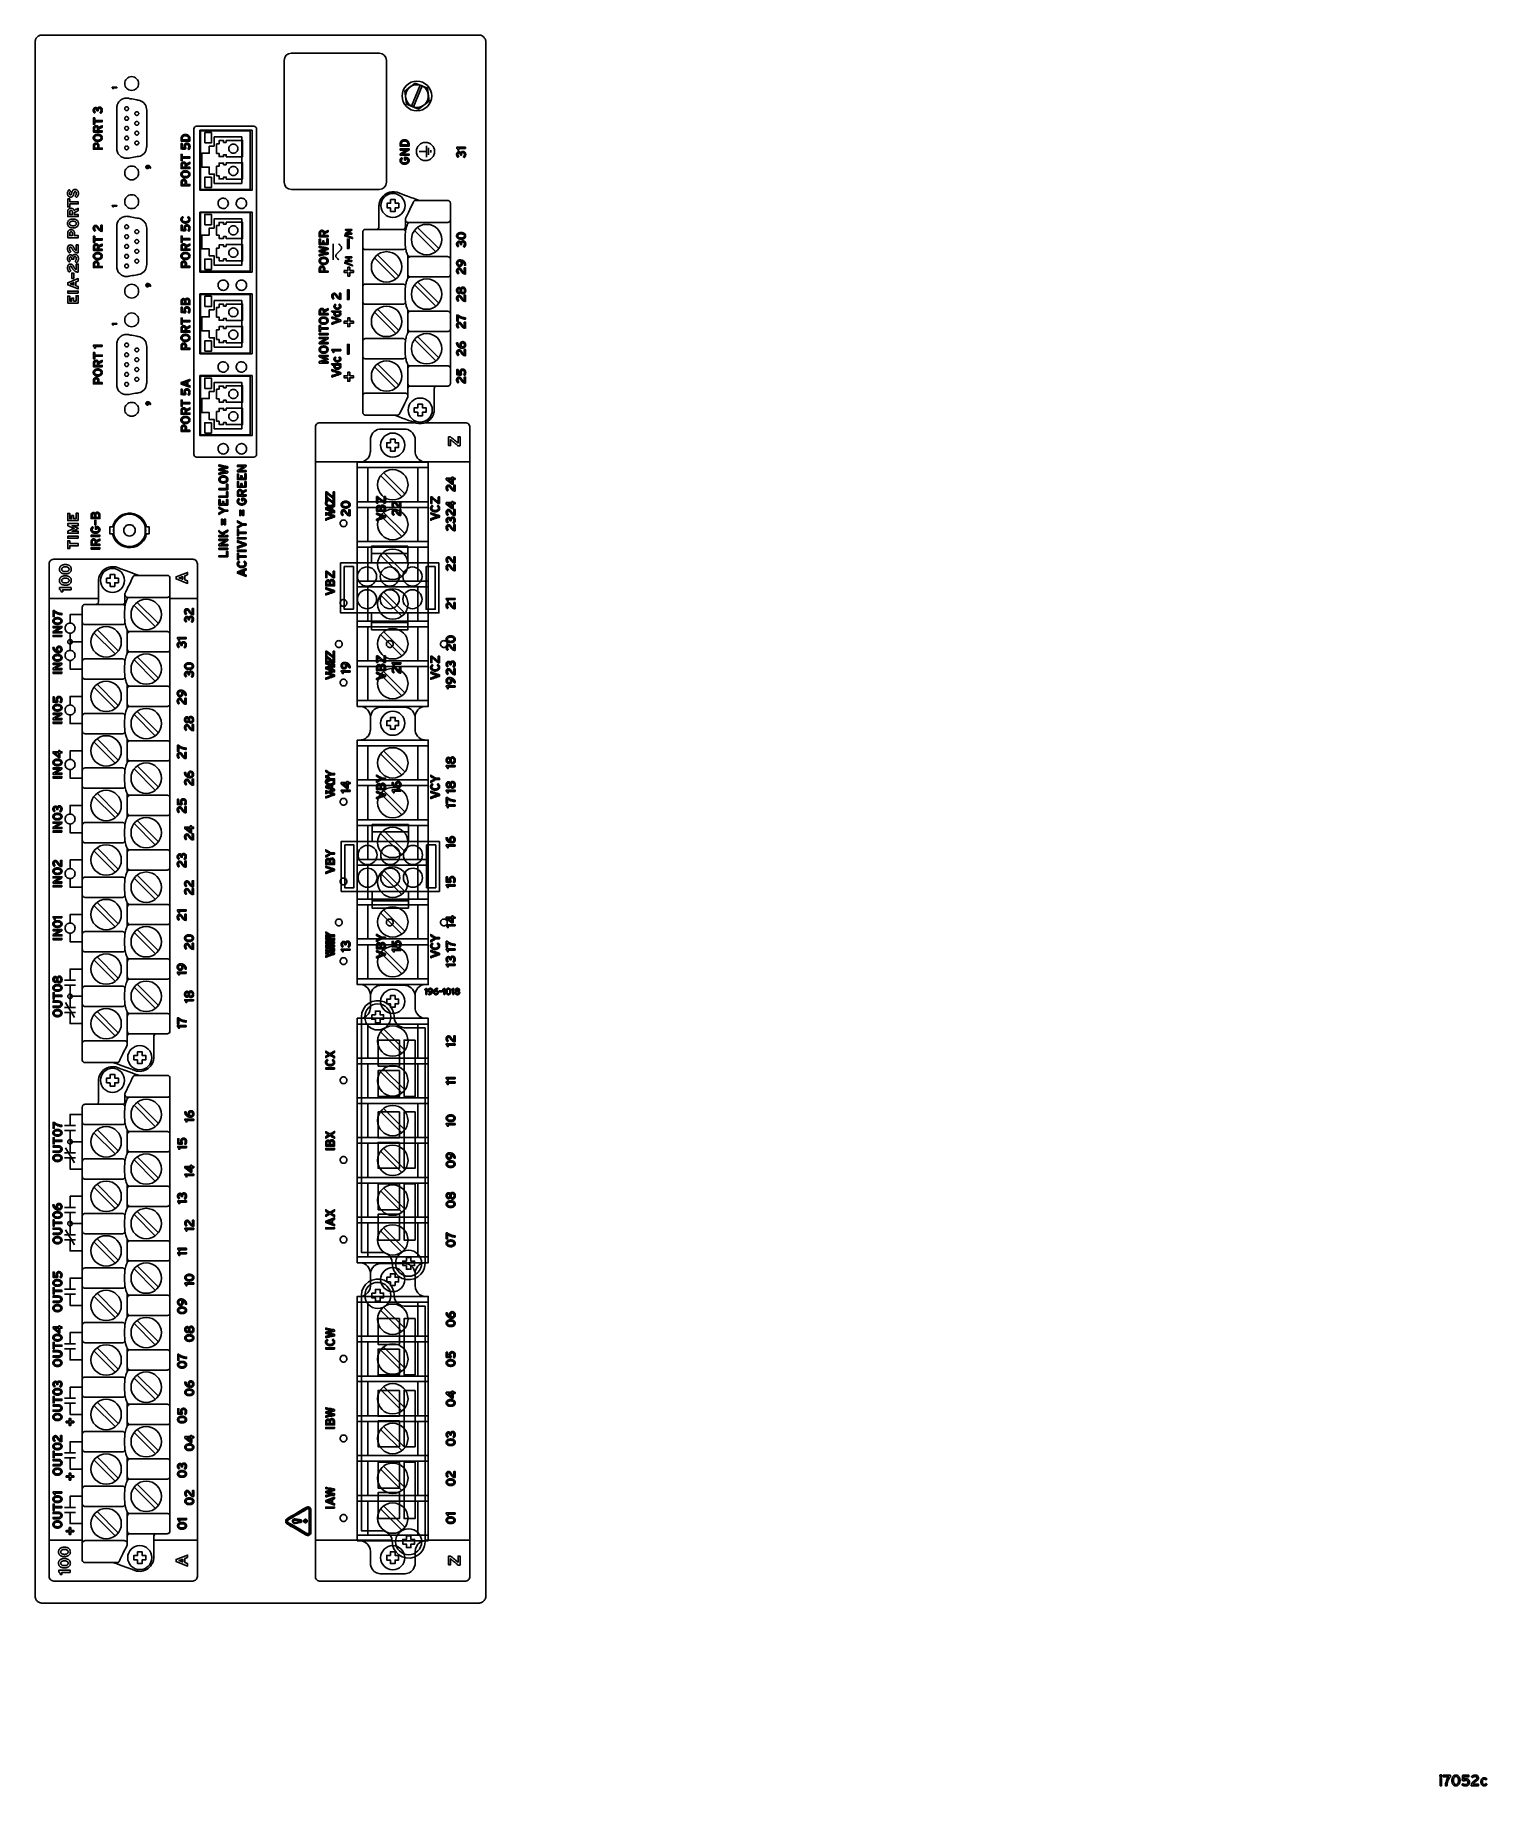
# Model space of a CAD drawing. Extents: x 1 to 47.7, y 0.2 to 33.3.
# Drawn here: x 31.78 to 47.75, y 0.25 to 19.51 of the extents above; entities that cross this region are included whole.
import ezdxf

# ---------------------------------------------------------------- set-up
doc = ezdxf.new("R2010")
doc.units = 0
doc.header["$MEASUREMENT"] = 0
for name, color, linetype in [('1_1__SCREW_TERMINAL_BLOCK_', 7, 'CONTINUOUS'), ('1_2__CONNECTORIZED_RELAY__', 7, 'CONTINUOUS'), ('2_1__NONE__X', 7, 'CONTINUOUS'), ('2_2__PORTS_5A___5B_WPTP__2', 7, 'CONTINUOUS'), ('2_3__PORTS_5A___5B_WPTP__2', 7, 'CONTINUOUS'), ('2_4__PORTS_5A___5B_WPTP__1', 7, 'CONTINUOUS'), ('2_5__PORTS_5C___5D__2__10-', 7, 'CONTINUOUS'), ('2_6__PORTS_5C___5D__2__100', 7, 'CONTINUOUS'), ('2_7__PORTS_5C___5D__1__10-', 7, 'CONTINUOUS'), ('4_0_____DWG', 7, 'CONTINUOUS')]:
    doc.layers.add(name, color=color, linetype=linetype)

msp = doc.modelspace()

# ---------------------------------------------------------------- linework, layer by layer
at = {"layer": '1_1__SCREW_TERMINAL_BLOCK_'}
for points in [[(35.958, 12.008), (35.96, 12.03), (35.966, 12.051), (35.976, 12.07), (35.989, 12.087), (36.004, 12.101), (36.022, 12.113), (36.042, 12.121), (36.064, 12.125), (36.075, 12.125), (36.076, 12.125), (36.078, 12.125), (36.086, 12.125), (36.101, 12.125), (36.102, 12.125), (36.102, 12.129), (36.102, 12.146), (36.102, 12.174), (36.102, 12.215), (36.102, 12.266), (36.102, 12.328), (36.102, 12.398), (36.102, 12.477), (36.102, 12.563), (36.102, 12.656), (36.102, 12.756), (36.102, 12.86), (36.102, 13.081), (36.102, 13.312), (36.102, 13.782), (36.102, 14.007), (36.102, 14.114), (36.102, 14.217), (36.102, 14.314), (36.102, 14.405), (36.102, 14.489), (36.102, 14.565), (36.102, 14.633), (36.102, 14.691), (36.102, 14.738), (36.102, 14.775), (36.102, 14.8), (36.102, 14.812), (36.102, 14.813), (36.097, 14.813), (36.08, 14.813), (36.076, 14.813), (36.074, 14.813), (36.068, 14.813), (36.057, 14.815), (36.036, 14.82), (36.016, 14.829), (35.999, 14.842), (35.984, 14.857), (35.972, 14.875), (35.964, 14.895), (35.959, 14.916), (35.958, 14.927), (35.958, 14.931), (35.958, 14.932), (35.958, 14.939), (35.958, 14.954), (35.958, 14.974), (35.958, 15.018), (35.958, 15.037), (35.958, 15.051), (35.958, 15.058), (35.958, 15.059), (35.958, 15.065), (35.957, 15.076), (35.951, 15.098), (35.942, 15.117), (35.93, 15.134), (35.915, 15.149), (35.898, 15.161), (35.878, 15.17), (35.857, 15.175), (35.846, 15.176), (35.84, 15.176), (35.839, 15.176), (35.834, 15.176), (35.825, 15.176), (35.796, 15.176), (35.756, 15.176), (35.712, 15.176), (35.668, 15.176), (35.629, 15.176), (35.599, 15.176), (35.59, 15.176), (35.585, 15.176), (35.584, 15.176), (35.579, 15.176), (35.567, 15.175), (35.546, 15.17), (35.526, 15.161), (35.509, 15.149), (35.494, 15.134), (35.482, 15.117), (35.473, 15.098), (35.467, 15.076), (35.466, 15.065), (35.466, 15.059), (35.466, 15.058), (35.466, 15.051), (35.466, 15.037), (35.466, 15.018), (35.466, 14.974), (35.466, 14.954), (35.466, 14.939), (35.466, 14.932), (35.466, 14.931), (35.466, 14.927), (35.465, 14.916), (35.46, 14.895), (35.452, 14.875), (35.44, 14.857), (35.425, 14.842), (35.408, 14.829), (35.389, 14.82), (35.367, 14.815), (35.356, 14.813), (35.351, 14.813), (35.348, 14.813), (35.344, 14.813), (35.327, 14.813), (35.322, 14.813), (35.322, 14.812), (35.322, 14.8), (35.322, 14.775), (35.322, 14.738), (35.322, 14.691), (35.322, 14.633), (35.322, 14.565), (35.322, 14.489), (35.322, 14.405), (35.322, 14.314), (35.322, 14.217), (35.322, 14.114), (35.322, 14.007), (35.322, 13.782), (35.322, 13.312), (35.322, 13.081), (35.322, 12.86), (35.322, 12.756), (35.322, 12.656), (35.322, 12.563), (35.322, 12.477), (35.322, 12.398), (35.322, 12.328), (35.322, 12.266), (35.322, 12.215), (35.322, 12.174), (35.322, 12.146), (35.322, 12.129), (35.322, 12.125), (35.323, 12.125), (35.339, 12.125), (35.346, 12.125), (35.348, 12.125), (35.349, 12.125), (35.36, 12.125), (35.382, 12.121), (35.402, 12.113), (35.42, 12.101), (35.435, 12.087), (35.448, 12.07), (35.458, 12.051), (35.464, 12.03), (35.466, 12.008)], [(35.687, 15.024), (35.647, 15.024), (35.647, 14.974), (35.687, 14.974), (35.687, 14.934), (35.737, 14.934), (35.737, 14.974), (35.777, 14.974), (35.777, 15.024), (35.737, 15.024), (35.737, 15.064), (35.687, 15.064), (35.687, 15.024)], [(36.102, 14.813), (35.322, 14.813)], [(35.437, 14.751), (35.322, 14.751)], [(35.987, 14.751), (35.987, 14.376), (35.437, 14.376), (35.437, 14.751), (35.987, 14.751)], [(35.578, 14.664), (35.812, 14.429)], [(35.846, 14.463), (35.611, 14.697)], [(36.102, 14.751), (35.987, 14.751)], [(36.376, 14.635), (36.398, 14.635), (36.398, 14.621), (36.376, 14.621), (36.376, 14.57), (36.363, 14.57), (36.301, 14.619), (36.301, 14.635), (36.363, 14.635), (36.363, 14.647), (36.376, 14.647), (36.376, 14.635)], [(35.322, 14.376), (35.437, 14.376)], [(35.437, 14.313), (35.322, 14.313)], [(35.987, 14.313), (35.987, 13.938), (35.437, 13.938), (35.437, 14.313), (35.987, 14.313)], [(35.846, 14.025), (35.611, 14.259)], [(35.987, 14.376), (36.102, 14.376)], [(36.102, 14.313), (35.987, 14.313)], [(35.578, 14.226), (35.812, 13.992)], [(35.437, 13.938), (35.322, 13.938)], [(35.437, 13.876), (35.322, 13.876)], [(35.987, 13.876), (35.987, 13.501), (35.437, 13.501), (35.437, 13.876), (35.987, 13.876)], [(36.102, 13.938), (35.987, 13.938)], [(36.102, 13.876), (35.987, 13.876)], [(35.812, 13.554), (35.578, 13.788)], [(35.611, 13.822), (35.846, 13.588)], [(35.437, 13.501), (35.322, 13.501)], [(36.102, 13.501), (35.987, 13.501)], [(35.322, 13.438), (35.437, 13.438)], [(35.987, 13.438), (35.987, 13.063), (35.437, 13.063), (35.437, 13.438), (35.987, 13.438)], [(35.812, 13.117), (35.578, 13.351)], [(35.611, 13.384), (35.846, 13.15)], [(35.987, 13.438), (36.102, 13.438)], [(35.322, 13.063), (35.437, 13.063)], [(35.437, 13.001), (35.322, 13.001)], [(35.987, 13.001), (35.987, 12.626), (35.437, 12.626), (35.437, 13.001), (35.987, 13.001)], [(35.812, 12.679), (35.578, 12.914)], [(35.611, 12.947), (35.846, 12.713)], [(35.987, 13.063), (36.102, 13.063)], [(36.102, 13.001), (35.987, 13.001)], [(35.072, 12.628), (35.049, 12.62), (35.049, 12.581), (35.072, 12.573), (35.072, 12.557), (34.975, 12.592), (34.975, 12.608), (35.072, 12.643), (35.072, 12.628)], [(35.322, 12.626), (35.437, 12.626)], [(35.322, 12.563), (35.437, 12.563)], [(35.987, 12.563), (35.987, 12.188), (35.437, 12.188), (35.437, 12.563), (35.987, 12.563)], [(35.987, 12.626), (36.102, 12.626)], [(35.987, 12.563), (36.102, 12.563)], [(35.812, 12.242), (35.578, 12.476)], [(35.611, 12.509), (35.846, 12.275)], [(35.322, 12.188), (35.437, 12.188)], [(35.987, 12.188), (36.102, 12.188)], [(35.322, 12.125), (36.102, 12.125)], [(35.958, 8.947), (35.96, 8.97), (35.966, 8.991), (35.976, 9.01), (35.989, 9.027), (36.004, 9.041), (36.022, 9.053), (36.042, 9.061), (36.064, 9.065), (36.075, 9.065), (36.076, 9.065), (36.078, 9.065), (36.086, 9.065), (36.101, 9.065), (36.102, 9.065), (36.102, 9.069), (36.102, 9.086), (36.102, 9.114), (36.102, 9.155), (36.102, 9.206), (36.102, 9.267), (36.102, 9.338), (36.102, 9.417), (36.102, 9.503), (36.102, 9.596), (36.102, 9.696), (36.102, 9.8), (36.102, 10.021), (36.102, 10.252), (36.102, 10.722), (36.102, 10.947), (36.102, 11.054), (36.102, 11.157), (36.102, 11.254), (36.102, 11.345), (36.102, 11.429), (36.102, 11.505), (36.102, 11.572), (36.102, 11.631), (36.102, 11.678), (36.102, 11.715), (36.102, 11.74), (36.102, 11.752), (36.102, 11.753), (36.097, 11.753), (36.08, 11.753), (36.076, 11.753), (36.074, 11.753), (36.068, 11.753), (36.057, 11.755), (36.036, 11.76), (36.016, 11.769), (35.999, 11.782), (35.984, 11.797), (35.972, 11.815), (35.964, 11.835), (35.959, 11.856), (35.958, 11.867), (35.958, 11.871), (35.958, 11.872), (35.958, 11.879), (35.958, 11.894), (35.958, 11.914), (35.958, 11.958), (35.958, 11.977), (35.958, 11.991), (35.958, 11.998), (35.958, 11.999), (35.958, 12.005), (35.957, 12.016), (35.951, 12.037), (35.942, 12.057), (35.93, 12.074), (35.915, 12.089), (35.898, 12.101), (35.878, 12.11), (35.857, 12.115), (35.846, 12.116), (35.84, 12.116), (35.839, 12.116), (35.834, 12.116), (35.825, 12.116), (35.796, 12.116), (35.756, 12.116), (35.712, 12.116), (35.668, 12.116), (35.629, 12.116), (35.599, 12.116), (35.59, 12.116), (35.585, 12.116), (35.584, 12.116), (35.579, 12.116), (35.567, 12.115), (35.546, 12.11), (35.526, 12.101), (35.509, 12.089), (35.494, 12.074), (35.482, 12.057), (35.473, 12.037), (35.467, 12.016), (35.466, 12.005), (35.466, 11.999), (35.466, 11.998), (35.466, 11.991), (35.466, 11.977), (35.466, 11.958), (35.466, 11.914), (35.466, 11.894), (35.466, 11.879), (35.466, 11.872), (35.466, 11.871), (35.466, 11.867), (35.465, 11.856), (35.46, 11.835), (35.452, 11.815), (35.44, 11.797), (35.425, 11.782), (35.408, 11.769), (35.389, 11.76), (35.367, 11.755), (35.356, 11.753), (35.351, 11.753), (35.348, 11.753), (35.344, 11.753), (35.327, 11.753), (35.322, 11.753), (35.322, 11.752), (35.322, 11.74), (35.322, 11.715), (35.322, 11.678), (35.322, 11.631), (35.322, 11.572), (35.322, 11.505), (35.322, 11.429), (35.322, 11.345), (35.322, 11.254), (35.322, 11.157), (35.322, 11.054), (35.322, 10.947), (35.322, 10.722), (35.322, 10.252), (35.322, 10.021), (35.322, 9.8), (35.322, 9.696), (35.322, 9.596), (35.322, 9.503), (35.322, 9.417), (35.322, 9.338), (35.322, 9.267), (35.322, 9.206), (35.322, 9.155), (35.322, 9.114), (35.322, 9.086), (35.322, 9.069), (35.322, 9.065), (35.323, 9.065), (35.339, 9.065), (35.346, 9.065), (35.348, 9.065), (35.349, 9.065), (35.36, 9.065), (35.382, 9.061), (35.402, 9.053), (35.42, 9.041), (35.435, 9.027), (35.448, 9.01), (35.458, 8.991), (35.464, 8.97), (35.466, 8.947)], [(35.687, 11.964), (35.647, 11.964), (35.647, 11.914), (35.687, 11.914), (35.687, 11.874), (35.737, 11.874), (35.737, 11.914), (35.777, 11.914), (35.777, 11.964), (35.737, 11.964), (35.737, 12.004), (35.687, 12.004), (35.687, 11.964)], [(36.102, 11.753), (35.322, 11.753)], [(35.437, 11.69), (35.322, 11.69)], [(35.987, 11.69), (35.987, 11.315), (35.437, 11.315), (35.437, 11.69), (35.987, 11.69)], [(35.578, 11.603), (35.812, 11.369)], [(35.846, 11.403), (35.611, 11.637)], [(36.102, 11.69), (35.987, 11.69)], [(35.322, 11.315), (35.437, 11.315)], [(35.437, 11.253), (35.322, 11.253)], [(35.987, 11.253), (35.987, 10.878), (35.437, 10.878), (35.437, 11.253), (35.987, 11.253)], [(35.846, 10.965), (35.611, 11.199)], [(35.987, 11.315), (36.102, 11.315)], [(36.102, 11.253), (35.987, 11.253)], [(35.578, 11.166), (35.812, 10.932)], [(35.437, 10.878), (35.322, 10.878)], [(35.437, 10.816), (35.322, 10.816)], [(35.987, 10.816), (35.987, 10.441), (35.437, 10.441), (35.437, 10.816), (35.987, 10.816)], [(36.102, 10.878), (35.987, 10.878)], [(36.102, 10.816), (35.987, 10.816)], [(35.812, 10.494), (35.578, 10.728)], [(35.611, 10.762), (35.846, 10.528)], [(35.437, 10.441), (35.322, 10.441)], [(36.102, 10.441), (35.987, 10.441)], [(35.322, 10.378), (35.437, 10.378)], [(35.987, 10.378), (35.987, 10.003), (35.437, 10.003), (35.437, 10.378), (35.987, 10.378)], [(35.812, 10.057), (35.578, 10.291)], [(35.611, 10.324), (35.846, 10.09)], [(35.987, 10.378), (36.102, 10.378)], [(35.322, 10.003), (35.437, 10.003)], [(35.437, 9.941), (35.322, 9.941)], [(35.987, 9.941), (35.987, 9.566), (35.437, 9.566), (35.437, 9.941), (35.987, 9.941)], [(35.812, 9.619), (35.578, 9.854)], [(35.611, 9.887), (35.846, 9.653)], [(35.987, 10.003), (36.102, 10.003)], [(36.102, 9.941), (35.987, 9.941)], [(36.376, 9.807), (36.398, 9.807), (36.398, 9.793), (36.376, 9.793), (36.376, 9.742), (36.363, 9.742), (36.301, 9.791), (36.301, 9.807), (36.363, 9.807), (36.363, 9.819), (36.376, 9.819), (36.376, 9.807)], [(35.072, 9.55), (35.049, 9.542), (35.049, 9.503), (35.072, 9.495), (35.072, 9.48), (34.975, 9.515), (34.975, 9.53), (35.072, 9.566), (35.072, 9.55)], [(35.322, 9.566), (35.437, 9.566)], [(35.322, 9.503), (35.437, 9.503)], [(35.987, 9.503), (35.987, 9.128), (35.437, 9.128), (35.437, 9.503), (35.987, 9.503)], [(35.611, 9.449), (35.846, 9.215)], [(35.987, 9.566), (36.102, 9.566)], [(35.987, 9.503), (36.102, 9.503)], [(35.812, 9.182), (35.578, 9.416)], [(35.322, 9.128), (35.437, 9.128)], [(35.322, 9.065), (36.102, 9.065)], [(35.958, 5.887), (35.96, 5.91), (35.966, 5.931), (35.976, 5.95), (35.989, 5.967), (36.004, 5.981), (36.022, 5.993), (36.042, 6.001), (36.064, 6.005), (36.075, 6.005), (36.076, 6.005), (36.078, 6.005), (36.086, 6.005), (36.101, 6.005), (36.102, 6.005), (36.102, 6.009), (36.102, 6.026), (36.102, 6.054), (36.102, 6.095), (36.102, 6.146), (36.102, 6.207), (36.102, 6.278), (36.102, 6.357), (36.102, 6.443), (36.102, 6.536), (36.102, 6.636), (36.102, 6.74), (36.102, 6.961), (36.102, 7.192), (36.102, 7.662), (36.102, 7.887), (36.102, 7.994), (36.102, 8.097), (36.102, 8.194), (36.102, 8.285), (36.102, 8.369), (36.102, 8.445), (36.102, 8.512), (36.102, 8.571), (36.102, 8.618), (36.102, 8.655), (36.102, 8.68), (36.102, 8.692), (36.102, 8.693), (36.097, 8.693), (36.08, 8.693), (36.076, 8.693), (36.074, 8.693), (36.068, 8.693), (36.057, 8.695), (36.036, 8.7), (36.016, 8.709), (35.999, 8.722), (35.984, 8.737), (35.972, 8.755), (35.964, 8.775), (35.959, 8.796), (35.958, 8.807), (35.958, 8.811), (35.958, 8.812), (35.958, 8.819), (35.958, 8.834), (35.958, 8.854), (35.958, 8.898), (35.958, 8.917), (35.958, 8.931), (35.958, 8.938), (35.958, 8.939), (35.958, 8.945), (35.957, 8.956), (35.951, 8.977), (35.942, 8.997), (35.93, 9.014), (35.915, 9.029), (35.898, 9.041), (35.878, 9.05), (35.857, 9.055), (35.846, 9.056), (35.84, 9.056), (35.839, 9.056), (35.834, 9.056), (35.825, 9.056), (35.796, 9.056), (35.756, 9.056), (35.712, 9.056), (35.668, 9.056), (35.629, 9.056), (35.599, 9.056), (35.59, 9.056), (35.585, 9.056), (35.584, 9.056), (35.579, 9.056), (35.567, 9.055), (35.546, 9.05), (35.526, 9.041), (35.509, 9.029), (35.494, 9.014), (35.482, 8.997), (35.473, 8.977), (35.467, 8.956), (35.466, 8.945), (35.466, 8.939), (35.466, 8.938), (35.466, 8.931), (35.466, 8.917), (35.466, 8.898), (35.466, 8.854), (35.466, 8.834), (35.466, 8.819), (35.466, 8.812), (35.466, 8.811), (35.466, 8.807), (35.465, 8.796), (35.46, 8.775), (35.452, 8.755), (35.44, 8.737), (35.425, 8.722), (35.408, 8.709), (35.389, 8.7), (35.367, 8.695), (35.356, 8.693), (35.351, 8.693), (35.348, 8.693), (35.344, 8.693), (35.327, 8.693), (35.322, 8.693), (35.322, 8.692), (35.322, 8.68), (35.322, 8.655), (35.322, 8.618), (35.322, 8.571), (35.322, 8.512), (35.322, 8.445), (35.322, 8.369), (35.322, 8.285), (35.322, 8.194), (35.322, 8.097), (35.322, 7.994), (35.322, 7.887), (35.322, 7.662), (35.322, 7.192), (35.322, 6.961), (35.322, 6.74), (35.322, 6.636), (35.322, 6.536), (35.322, 6.443), (35.322, 6.357), (35.322, 6.278), (35.322, 6.207), (35.322, 6.146), (35.322, 6.095), (35.322, 6.054), (35.322, 6.026), (35.322, 6.009), (35.322, 6.005), (35.323, 6.005), (35.339, 6.005), (35.346, 6.005), (35.348, 6.005), (35.349, 6.005), (35.36, 6.005), (35.382, 6.001), (35.402, 5.993), (35.42, 5.981), (35.435, 5.967), (35.448, 5.95), (35.458, 5.931), (35.464, 5.91), (35.466, 5.887)], [(35.987, 9.128), (36.102, 9.128)], [(35.687, 8.904), (35.647, 8.904), (35.647, 8.854), (35.687, 8.854), (35.687, 8.814), (35.737, 8.814), (35.737, 8.854), (35.777, 8.854), (35.777, 8.904), (35.737, 8.904), (35.737, 8.944), (35.687, 8.944), (35.687, 8.904)], [(36.102, 8.693), (35.322, 8.693)], [(35.437, 8.63), (35.322, 8.63)], [(35.987, 8.63), (35.987, 8.255), (35.437, 8.255), (35.437, 8.63), (35.987, 8.63)], [(35.578, 8.543), (35.812, 8.309)], [(35.846, 8.343), (35.611, 8.577)], [(36.102, 8.63), (35.987, 8.63)], [(35.322, 8.255), (35.437, 8.255)], [(35.437, 8.193), (35.322, 8.193)], [(35.987, 8.193), (35.987, 7.818), (35.437, 7.818), (35.437, 8.193), (35.987, 8.193)], [(35.578, 8.106), (35.812, 7.872)], [(35.846, 7.905), (35.611, 8.139)], [(35.987, 8.255), (36.102, 8.255)], [(36.102, 8.193), (35.987, 8.193)], [(35.437, 7.818), (35.322, 7.818)], [(35.437, 7.756), (35.322, 7.756)], [(35.987, 7.756), (35.987, 7.381), (35.437, 7.381), (35.437, 7.756), (35.987, 7.756)], [(36.102, 7.818), (35.987, 7.818)], [(36.102, 7.756), (35.987, 7.756)], [(35.812, 7.434), (35.578, 7.668)], [(35.611, 7.702), (35.846, 7.468)], [(35.437, 7.381), (35.322, 7.381)], [(36.102, 7.381), (35.987, 7.381)], [(35.322, 7.318), (35.437, 7.318)], [(35.987, 7.318), (35.987, 6.943), (35.437, 6.943), (35.437, 7.318), (35.987, 7.318)], [(35.812, 6.997), (35.578, 7.231)], [(35.611, 7.264), (35.846, 7.03)], [(35.987, 7.318), (36.102, 7.318)], [(35.322, 6.943), (35.437, 6.943)], [(35.987, 6.943), (36.102, 6.943)], [(35.437, 6.881), (35.322, 6.881)], [(35.987, 6.881), (35.987, 6.506), (35.437, 6.506), (35.437, 6.881), (35.987, 6.881)], [(35.812, 6.559), (35.578, 6.794)], [(35.611, 6.827), (35.846, 6.593)], [(36.102, 6.881), (35.987, 6.881)], [(35.322, 6.506), (35.437, 6.506)], [(35.322, 6.443), (35.437, 6.443)], [(35.987, 6.443), (35.987, 6.068), (35.437, 6.068), (35.437, 6.443), (35.987, 6.443)], [(35.611, 6.389), (35.846, 6.155)], [(35.987, 6.506), (36.102, 6.506)], [(35.987, 6.443), (36.102, 6.443)], [(35.812, 6.122), (35.578, 6.356)], [(35.322, 6.068), (35.437, 6.068)], [(35.322, 6.005), (36.102, 6.005)], [(35.987, 6.068), (36.102, 6.068)], [(35.687, 5.844), (35.647, 5.844), (35.647, 5.794), (35.687, 5.794), (35.687, 5.754), (35.737, 5.754), (35.737, 5.794), (35.777, 5.794), (35.777, 5.844), (35.737, 5.844), (35.737, 5.884), (35.687, 5.884), (35.687, 5.844)], [(36.102, 5.633), (35.322, 5.633)], [(35.437, 5.57), (35.322, 5.57)], [(35.987, 5.57), (35.987, 5.195), (35.437, 5.195), (35.437, 5.57), (35.987, 5.57)], [(35.578, 5.483), (35.812, 5.249)], [(35.846, 5.283), (35.611, 5.517)], [(36.102, 5.57), (35.987, 5.57)], [(35.322, 5.195), (35.437, 5.195)], [(35.437, 5.133), (35.322, 5.133)], [(35.987, 5.133), (35.987, 4.758), (35.437, 4.758), (35.437, 5.133), (35.987, 5.133)], [(35.578, 5.046), (35.812, 4.812)], [(35.846, 4.845), (35.611, 5.079)], [(35.987, 5.195), (36.102, 5.195)], [(36.102, 5.133), (35.987, 5.133)], [(35.437, 4.758), (35.322, 4.758)], [(35.437, 4.696), (35.322, 4.696)], [(35.987, 4.696), (35.987, 4.321), (35.437, 4.321), (35.437, 4.696), (35.987, 4.696)], [(35.611, 4.642), (35.846, 4.408)], [(36.102, 4.758), (35.987, 4.758)], [(36.102, 4.696), (35.987, 4.696)], [(35.812, 4.374), (35.578, 4.608)], [(35.437, 4.321), (35.322, 4.321)], [(35.322, 4.258), (35.437, 4.258)], [(35.987, 4.258), (35.987, 3.883), (35.437, 3.883), (35.437, 4.258), (35.987, 4.258)], [(36.102, 4.321), (35.987, 4.321)], [(35.987, 4.258), (36.102, 4.258)], [(35.812, 3.937), (35.578, 4.171)], [(35.611, 4.204), (35.846, 3.97)], [(35.322, 3.883), (35.437, 3.883)], [(35.987, 3.883), (36.102, 3.883)], [(35.437, 3.82), (35.322, 3.82)], [(35.987, 3.82), (35.987, 3.445), (35.437, 3.445), (35.437, 3.82), (35.987, 3.82)], [(35.812, 3.499), (35.578, 3.733)], [(35.611, 3.767), (35.846, 3.533)], [(36.102, 3.82), (35.987, 3.82)], [(35.322, 3.445), (35.437, 3.445)], [(35.322, 3.383), (35.437, 3.383)], [(35.987, 3.383), (35.987, 3.008), (35.437, 3.008), (35.437, 3.383), (35.987, 3.383)], [(35.812, 3.062), (35.578, 3.296)], [(35.611, 3.329), (35.846, 3.095)], [(35.987, 3.445), (36.102, 3.445)], [(35.987, 3.383), (36.102, 3.383)], [(35.322, 3.008), (35.437, 3.008)], [(35.322, 2.945), (36.102, 2.945)], [(35.987, 3.008), (36.102, 3.008)], [(35.687, 2.784), (35.647, 2.784), (35.647, 2.734), (35.687, 2.734), (35.687, 2.694), (35.737, 2.694), (35.737, 2.734), (35.777, 2.734), (35.777, 2.784), (35.737, 2.784), (35.737, 2.824), (35.687, 2.824), (35.687, 2.784)]]:
    msp.add_lwpolyline(points, dxfattribs=at)
for points in [[(35.712, 15.132), (35.685, 15.129), (35.661, 15.121), (35.638, 15.109), (35.618, 15.093), (35.602, 15.073), (35.59, 15.051), (35.582, 15.026), (35.579, 14.999), (35.582, 14.973), (35.59, 14.948), (35.602, 14.925), (35.618, 14.906), (35.638, 14.889), (35.661, 14.877), (35.685, 14.869), (35.712, 14.867), (35.739, 14.869), (35.764, 14.877), (35.786, 14.889), (35.806, 14.906), (35.822, 14.925), (35.834, 14.948), (35.842, 14.973), (35.845, 14.999), (35.842, 15.026), (35.834, 15.051), (35.822, 15.073), (35.806, 15.093), (35.786, 15.109), (35.764, 15.121), (35.739, 15.129)], [(35.712, 14.73), (35.678, 14.727), (35.647, 14.717), (35.619, 14.702), (35.594, 14.681), (35.573, 14.657), (35.558, 14.628), (35.548, 14.597), (35.545, 14.563), (35.548, 14.529), (35.558, 14.498), (35.573, 14.47), (35.594, 14.445), (35.619, 14.424), (35.647, 14.409), (35.678, 14.399), (35.712, 14.396), (35.746, 14.399), (35.777, 14.409), (35.806, 14.424), (35.83, 14.445), (35.851, 14.47), (35.866, 14.498), (35.876, 14.529), (35.88, 14.563), (35.876, 14.597), (35.866, 14.628), (35.851, 14.657), (35.83, 14.681), (35.806, 14.702), (35.777, 14.717), (35.746, 14.727)], [(35.072, 14.41), (35.071, 14.41), (35.07, 14.41), (35.068, 14.41), (35.066, 14.41), (35.063, 14.41), (35.061, 14.41), (35.059, 14.41), (35.058, 14.41), (35.057, 14.41), (35.054, 14.413), (35.048, 14.418), (35.039, 14.425), (35.03, 14.433), (35.02, 14.442), (35.011, 14.449), (35.004, 14.454), (35.001, 14.457), (34.999, 14.459), (34.998, 14.46), (34.996, 14.461), (34.995, 14.463), (34.993, 14.464), (34.992, 14.465), (34.99, 14.466), (34.989, 14.467), (34.988, 14.469), (34.988, 14.467), (34.988, 14.465), (34.988, 14.463), (34.988, 14.461), (34.988, 14.459), (34.988, 14.456), (34.988, 14.454), (34.988, 14.451), (34.988, 14.449), (34.988, 14.447), (34.988, 14.444), (34.988, 14.438), (34.988, 14.432), (34.988, 14.426), (34.988, 14.421), (34.988, 14.416), (34.988, 14.414), (34.988, 14.413), (34.987, 14.413), (34.985, 14.413), (34.983, 14.413), (34.981, 14.413), (34.979, 14.413), (34.977, 14.413), (34.975, 14.413), (34.975, 14.413), (34.975, 14.414), (34.975, 14.42), (34.975, 14.429), (34.975, 14.441), (34.975, 14.453), (34.975, 14.465), (34.975, 14.475), (34.975, 14.482), (34.975, 14.484), (34.975, 14.484), (34.976, 14.484), (34.978, 14.484), (34.981, 14.484), (34.983, 14.484), (34.985, 14.484), (34.987, 14.484), (34.988, 14.484), (34.989, 14.484), (34.992, 14.481), (34.999, 14.476), (35.007, 14.469), (35.017, 14.461), (35.026, 14.453), (35.035, 14.446), (35.042, 14.441), (35.046, 14.438), (35.047, 14.436), (35.049, 14.435), (35.05, 14.434), (35.052, 14.433), (35.053, 14.431), (35.055, 14.43), (35.056, 14.429), (35.057, 14.428), (35.058, 14.426), (35.059, 14.428), (35.059, 14.43), (35.058, 14.432), (35.058, 14.434), (35.058, 14.437), (35.058, 14.439), (35.058, 14.441), (35.058, 14.444), (35.058, 14.446), (35.058, 14.448), (35.058, 14.452), (35.058, 14.457), (35.058, 14.464), (35.058, 14.47), (35.058, 14.476), (35.058, 14.481), (35.058, 14.484), (35.058, 14.484), (35.059, 14.484), (35.061, 14.484), (35.063, 14.484), (35.065, 14.484), (35.068, 14.484), (35.069, 14.484), (35.071, 14.484), (35.072, 14.484), (35.072, 14.483), (35.072, 14.477), (35.072, 14.467), (35.072, 14.455), (35.072, 14.443), (35.072, 14.431), (35.072, 14.42), (35.072, 14.413)], [(36.398, 14.493), (36.393, 14.493), (36.389, 14.494), (36.385, 14.495), (36.381, 14.496), (36.377, 14.497), (36.373, 14.499), (36.37, 14.501), (36.367, 14.503), (36.364, 14.505), (36.362, 14.507), (36.359, 14.51), (36.357, 14.513), (36.355, 14.515), (36.352, 14.518), (36.35, 14.521), (36.348, 14.524), (36.346, 14.527), (36.345, 14.53), (36.343, 14.532), (36.342, 14.534), (36.341, 14.536), (36.34, 14.537), (36.339, 14.539), (36.338, 14.54), (36.337, 14.541), (36.336, 14.542), (36.335, 14.543), (36.334, 14.543), (36.333, 14.544), (36.332, 14.544), (36.331, 14.544), (36.33, 14.545), (36.329, 14.545), (36.328, 14.545), (36.326, 14.545), (36.325, 14.545), (36.324, 14.545), (36.323, 14.545), (36.322, 14.544), (36.321, 14.544), (36.32, 14.543), (36.319, 14.543), (36.318, 14.542), (36.317, 14.541), (36.316, 14.54), (36.316, 14.539), (36.315, 14.537), (36.315, 14.536), (36.314, 14.534), (36.314, 14.533), (36.314, 14.531), (36.314, 14.529), (36.314, 14.526), (36.314, 14.523), (36.314, 14.521), (36.315, 14.518), (36.316, 14.515), (36.317, 14.513), (36.319, 14.51), (36.32, 14.508), (36.322, 14.505), (36.323, 14.504), (36.322, 14.504), (36.321, 14.503), (36.319, 14.501), (36.317, 14.5), (36.316, 14.498), (36.314, 14.497), (36.313, 14.496), (36.312, 14.495), (36.31, 14.498), (36.308, 14.501), (36.305, 14.505), (36.304, 14.508), (36.302, 14.512), (36.301, 14.515), (36.3, 14.519), (36.299, 14.523), (36.299, 14.528), (36.299, 14.531), (36.299, 14.534), (36.3, 14.537), (36.3, 14.54), (36.301, 14.542), (36.302, 14.545), (36.303, 14.547), (36.304, 14.549), (36.306, 14.551), (36.307, 14.553), (36.309, 14.555), (36.311, 14.556), (36.313, 14.557), (36.316, 14.558), (36.318, 14.559), (36.321, 14.559), (36.324, 14.559), (36.327, 14.56), (36.329, 14.559), (36.331, 14.559), (36.334, 14.559), (36.336, 14.558), (36.338, 14.557), (36.339, 14.557), (36.341, 14.556), (36.343, 14.554), (36.344, 14.553), (36.346, 14.552), (36.347, 14.55), (36.349, 14.548), (36.35, 14.546), (36.352, 14.544), (36.354, 14.541), (36.355, 14.539), (36.357, 14.536), (36.359, 14.533), (36.361, 14.531), (36.362, 14.528), (36.364, 14.526), (36.365, 14.524), (36.367, 14.522), (36.368, 14.52), (36.37, 14.518), (36.371, 14.517), (36.373, 14.516), (36.374, 14.515), (36.375, 14.514), (36.377, 14.513), (36.378, 14.512), (36.38, 14.512), (36.381, 14.511), (36.383, 14.511), (36.384, 14.511), (36.384, 14.514), (36.384, 14.519), (36.384, 14.527), (36.384, 14.535), (36.384, 14.543), (36.384, 14.551), (36.384, 14.557), (36.384, 14.56), (36.384, 14.56), (36.385, 14.56), (36.387, 14.56), (36.389, 14.56), (36.391, 14.56), (36.394, 14.56), (36.396, 14.56), (36.397, 14.56), (36.398, 14.56), (36.398, 14.559), (36.398, 14.553), (36.398, 14.544), (36.398, 14.534), (36.398, 14.522), (36.398, 14.511), (36.398, 14.502), (36.398, 14.495)], [(36.317, 14.622), (36.318, 14.621), (36.319, 14.62), (36.321, 14.619), (36.322, 14.618), (36.323, 14.617), (36.325, 14.616), (36.326, 14.615), (36.328, 14.614), (36.329, 14.613), (36.331, 14.611), (36.334, 14.609), (36.338, 14.606), (36.342, 14.603), (36.346, 14.6), (36.349, 14.597), (36.352, 14.596), (36.353, 14.595), (36.354, 14.594), (36.356, 14.593), (36.357, 14.591), (36.358, 14.59), (36.36, 14.589), (36.361, 14.588), (36.362, 14.587), (36.363, 14.586), (36.363, 14.587), (36.363, 14.589), (36.363, 14.591), (36.363, 14.592), (36.363, 14.594), (36.363, 14.596), (36.363, 14.598), (36.363, 14.6), (36.363, 14.601), (36.363, 14.603), (36.363, 14.605), (36.363, 14.608), (36.363, 14.611), (36.363, 14.615), (36.363, 14.618), (36.363, 14.62), (36.363, 14.621), (36.362, 14.621), (36.36, 14.621), (36.356, 14.621), (36.351, 14.621), (36.346, 14.621), (36.341, 14.621), (36.337, 14.621), (36.335, 14.621), (36.334, 14.621), (36.331, 14.621), (36.329, 14.621), (36.327, 14.621), (36.325, 14.621), (36.323, 14.621), (36.321, 14.621), (36.319, 14.622)], [(35.055, 14.392), (35.059, 14.39), (35.062, 14.387), (35.065, 14.384), (35.068, 14.38), (35.07, 14.377), (35.071, 14.373), (35.073, 14.368), (35.073, 14.364), (35.073, 14.359), (35.073, 14.355), (35.072, 14.351), (35.071, 14.347), (35.07, 14.344), (35.068, 14.341), (35.066, 14.338), (35.063, 14.335), (35.061, 14.332), (35.057, 14.33), (35.054, 14.328), (35.051, 14.326), (35.047, 14.324), (35.043, 14.323), (35.038, 14.322), (35.034, 14.321), (35.029, 14.32), (35.024, 14.32), (35.019, 14.32), (35.014, 14.321), (35.01, 14.321), (35.005, 14.322), (35.001, 14.324), (34.997, 14.325), (34.993, 14.327), (34.99, 14.329), (34.987, 14.331), (34.984, 14.334), (34.981, 14.336), (34.979, 14.339), (34.977, 14.343), (34.976, 14.346), (34.974, 14.349), (34.974, 14.353), (34.973, 14.357), (34.973, 14.362), (34.974, 14.367), (34.974, 14.371), (34.976, 14.375), (34.978, 14.379), (34.98, 14.383), (34.983, 14.386), (34.986, 14.389), (34.99, 14.391), (34.991, 14.392), (34.992, 14.391), (34.993, 14.389), (34.994, 14.387), (34.996, 14.385), (34.997, 14.383), (34.998, 14.381), (34.999, 14.38), (34.999, 14.38), (34.998, 14.379), (34.997, 14.378), (34.996, 14.377), (34.995, 14.376), (34.994, 14.375), (34.993, 14.374), (34.992, 14.374), (34.991, 14.373), (34.99, 14.372), (34.99, 14.37), (34.989, 14.369), (34.989, 14.368), (34.988, 14.367), (34.988, 14.365), (34.988, 14.364), (34.988, 14.363), (34.988, 14.361), (34.988, 14.359), (34.988, 14.356), (34.988, 14.354), (34.989, 14.351), (34.99, 14.349), (34.991, 14.347), (34.993, 14.345), (34.994, 14.343), (34.996, 14.342), (34.998, 14.34), (35.001, 14.339), (35.003, 14.338), (35.006, 14.337), (35.009, 14.336), (35.012, 14.336), (35.016, 14.335), (35.019, 14.335), (35.023, 14.335), (35.027, 14.335), (35.03, 14.335), (35.033, 14.335), (35.037, 14.336), (35.04, 14.337), (35.042, 14.338), (35.045, 14.339), (35.047, 14.34), (35.05, 14.342), (35.052, 14.343), (35.053, 14.345), (35.055, 14.347), (35.056, 14.349), (35.057, 14.351), (35.058, 14.353), (35.059, 14.356), (35.059, 14.359), (35.059, 14.362), (35.058, 14.365), (35.058, 14.367), (35.057, 14.37), (35.056, 14.372), (35.054, 14.375), (35.052, 14.377), (35.05, 14.379), (35.047, 14.38), (35.047, 14.381), (35.048, 14.382), (35.049, 14.383), (35.05, 14.385), (35.051, 14.387), (35.053, 14.389), (35.054, 14.391), (35.054, 14.392)], [(35.072, 14.277), (35.072, 14.277), (35.072, 14.275), (35.072, 14.273), (35.072, 14.271), (35.072, 14.268), (35.072, 14.265), (35.072, 14.263), (35.072, 14.262), (35.071, 14.262), (35.065, 14.26), (35.054, 14.256), (35.039, 14.251), (35.022, 14.245), (35.006, 14.239), (34.991, 14.234), (34.98, 14.23), (34.975, 14.228), (34.975, 14.229), (34.975, 14.23), (34.975, 14.232), (34.975, 14.235), (34.975, 14.237), (34.975, 14.24), (34.975, 14.242), (34.975, 14.244), (34.975, 14.244), (34.977, 14.245), (34.984, 14.247), (34.993, 14.25), (35.003, 14.253), (35.014, 14.257), (35.024, 14.26), (35.031, 14.263), (35.036, 14.264), (35.037, 14.265), (35.038, 14.265), (35.039, 14.265), (35.04, 14.266), (35.041, 14.266), (35.042, 14.266), (35.044, 14.267), (35.045, 14.267), (35.046, 14.267), (35.047, 14.268), (35.048, 14.268), (35.049, 14.268), (35.05, 14.269), (35.051, 14.269), (35.052, 14.269), (35.053, 14.269), (35.054, 14.27), (35.054, 14.27), (35.054, 14.27), (35.053, 14.27), (35.052, 14.27), (35.051, 14.271), (35.05, 14.271), (35.049, 14.271), (35.048, 14.272), (35.047, 14.272), (35.045, 14.272), (35.044, 14.273), (35.043, 14.273), (35.042, 14.273), (35.041, 14.274), (35.04, 14.274), (35.039, 14.274), (35.038, 14.275), (35.037, 14.275), (35.035, 14.276), (35.029, 14.278), (35.02, 14.28), (35.01, 14.284), (34.999, 14.287), (34.989, 14.29), (34.981, 14.293), (34.976, 14.295), (34.975, 14.295), (34.975, 14.296), (34.975, 14.298), (34.975, 14.3), (34.975, 14.303), (34.975, 14.306), (34.975, 14.308), (34.975, 14.31), (34.975, 14.311), (34.976, 14.31), (34.984, 14.308), (34.996, 14.303), (35.012, 14.298), (35.029, 14.292), (35.045, 14.287), (35.059, 14.282), (35.068, 14.279)], [(35.712, 14.293), (35.678, 14.289), (35.647, 14.28), (35.619, 14.264), (35.594, 14.244), (35.573, 14.219), (35.558, 14.191), (35.548, 14.159), (35.545, 14.126), (35.548, 14.092), (35.558, 14.06), (35.573, 14.032), (35.594, 14.007), (35.619, 13.987), (35.647, 13.971), (35.678, 13.962), (35.712, 13.958), (35.746, 13.962), (35.777, 13.971), (35.806, 13.987), (35.83, 14.007), (35.851, 14.032), (35.866, 14.06), (35.876, 14.092), (35.88, 14.126), (35.876, 14.159), (35.866, 14.191), (35.851, 14.219), (35.83, 14.244), (35.806, 14.264), (35.777, 14.28), (35.746, 14.289)], [(35.171, 14.176), (35.178, 14.175), (35.185, 14.173), (35.192, 14.17), (35.197, 14.165), (35.202, 14.159), (35.205, 14.153), (35.208, 14.146), (35.208, 14.138), (35.208, 14.131), (35.205, 14.124), (35.202, 14.118), (35.197, 14.112), (35.192, 14.107), (35.185, 14.104), (35.178, 14.102), (35.171, 14.101), (35.163, 14.102), (35.156, 14.104), (35.15, 14.107), (35.144, 14.112), (35.14, 14.118), (35.136, 14.124), (35.134, 14.131), (35.133, 14.138), (35.134, 14.146), (35.136, 14.153), (35.14, 14.159), (35.144, 14.165), (35.15, 14.17), (35.156, 14.173), (35.163, 14.175)], [(36.369, 14.207), (36.375, 14.206), (36.381, 14.205), (36.386, 14.203), (36.39, 14.199), (36.394, 14.195), (36.396, 14.191), (36.398, 14.185), (36.399, 14.178), (36.399, 14.171), (36.399, 14.169), (36.399, 14.167), (36.399, 14.165), (36.398, 14.162), (36.398, 14.16), (36.397, 14.158), (36.397, 14.156), (36.396, 14.154), (36.395, 14.152), (36.394, 14.15), (36.393, 14.148), (36.391, 14.146), (36.39, 14.144), (36.389, 14.143), (36.387, 14.141), (36.386, 14.14), (36.384, 14.138), (36.383, 14.138), (36.383, 14.139), (36.382, 14.14), (36.38, 14.141), (36.379, 14.143), (36.377, 14.145), (36.376, 14.147), (36.375, 14.148), (36.374, 14.148), (36.375, 14.149), (36.376, 14.15), (36.377, 14.151), (36.378, 14.152), (36.379, 14.154), (36.38, 14.155), (36.381, 14.156), (36.381, 14.157), (36.382, 14.159), (36.383, 14.16), (36.383, 14.162), (36.384, 14.163), (36.384, 14.164), (36.384, 14.166), (36.385, 14.167), (36.385, 14.169), (36.385, 14.17), (36.385, 14.171), (36.385, 14.174), (36.385, 14.176), (36.385, 14.178), (36.384, 14.18), (36.384, 14.182), (36.383, 14.184), (36.382, 14.185), (36.382, 14.187), (36.381, 14.188), (36.38, 14.189), (36.379, 14.19), (36.377, 14.19), (36.376, 14.191), (36.375, 14.191), (36.374, 14.192), (36.372, 14.192), (36.37, 14.192), (36.369, 14.192), (36.367, 14.192), (36.366, 14.192), (36.364, 14.192), (36.363, 14.191), (36.362, 14.191), (36.36, 14.19), (36.359, 14.189), (36.358, 14.188), (36.358, 14.187), (36.357, 14.186), (36.356, 14.185), (36.356, 14.184), (36.355, 14.182), (36.355, 14.181), (36.355, 14.179), (36.354, 14.178), (36.354, 14.176), (36.354, 14.175), (36.354, 14.175), (36.354, 14.174), (36.354, 14.172), (36.354, 14.171), (36.354, 14.169), (36.354, 14.168), (36.354, 14.167), (36.354, 14.166), (36.354, 14.166), (36.353, 14.166), (36.352, 14.166), (36.349, 14.166), (36.347, 14.166), (36.345, 14.166), (36.343, 14.166), (36.341, 14.166), (36.34, 14.166), (36.34, 14.167), (36.34, 14.167), (36.34, 14.168), (36.34, 14.17), (36.34, 14.171), (36.34, 14.173), (36.34, 14.174), (36.34, 14.175), (36.34, 14.175), (36.34, 14.176), (36.34, 14.178), (36.34, 14.179), (36.34, 14.18), (36.339, 14.181), (36.339, 14.183), (36.338, 14.183), (36.337, 14.184), (36.336, 14.185), (36.335, 14.186), (36.334, 14.186), (36.333, 14.187), (36.332, 14.187), (36.331, 14.188), (36.33, 14.188), (36.329, 14.188), (36.328, 14.188), (36.327, 14.188), (36.326, 14.188), (36.326, 14.188), (36.325, 14.188), (36.325, 14.188), (36.324, 14.188), (36.324, 14.188), (36.323, 14.188), (36.323, 14.188), (36.322, 14.188), (36.322, 14.187), (36.321, 14.187), (36.321, 14.187), (36.32, 14.187), (36.32, 14.186), (36.319, 14.186), (36.319, 14.185), (36.318, 14.185), (36.318, 14.185), (36.317, 14.184), (36.317, 14.184), (36.317, 14.183), (36.316, 14.182), (36.316, 14.182), (36.315, 14.181), (36.315, 14.18), (36.315, 14.18), (36.315, 14.179), (36.314, 14.178), (36.314, 14.177), (36.314, 14.176), (36.314, 14.175), (36.314, 14.174), (36.314, 14.173), (36.314, 14.172), (36.313, 14.171), (36.314, 14.169), (36.314, 14.167), (36.314, 14.164), (36.315, 14.162), (36.316, 14.16), (36.317, 14.158), (36.319, 14.156), (36.32, 14.154), (36.322, 14.152), (36.322, 14.152), (36.321, 14.151), (36.32, 14.149), (36.318, 14.148), (36.317, 14.146), (36.315, 14.144), (36.314, 14.143), (36.313, 14.142), (36.312, 14.142), (36.309, 14.144), (36.307, 14.147), (36.305, 14.15), (36.303, 14.153), (36.302, 14.157), (36.301, 14.16), (36.3, 14.164), (36.299, 14.168), (36.299, 14.171), (36.299, 14.174), (36.3, 14.177), (36.3, 14.18), (36.301, 14.183), (36.301, 14.185), (36.302, 14.188), (36.304, 14.19), (36.305, 14.192), (36.306, 14.194), (36.308, 14.196), (36.31, 14.198), (36.312, 14.199), (36.314, 14.2), (36.316, 14.201), (36.319, 14.202), (36.321, 14.203), (36.324, 14.203), (36.326, 14.203), (36.328, 14.203), (36.33, 14.203), (36.332, 14.202), (36.333, 14.202), (36.335, 14.202), (36.336, 14.201), (36.337, 14.201), (36.339, 14.2), (36.34, 14.199), (36.341, 14.199), (36.342, 14.198), (36.343, 14.197), (36.344, 14.196), (36.344, 14.195), (36.345, 14.194), (36.346, 14.193), (36.347, 14.192), (36.347, 14.193), (36.348, 14.194), (36.348, 14.196), (36.349, 14.197), (36.35, 14.198), (36.351, 14.199), (36.352, 14.2), (36.353, 14.202), (36.354, 14.202), (36.355, 14.203), (36.357, 14.204), (36.358, 14.205), (36.36, 14.206), (36.361, 14.206), (36.363, 14.206), (36.365, 14.207), (36.367, 14.207)], [(36.398, 14.056), (36.393, 14.057), (36.389, 14.057), (36.385, 14.058), (36.381, 14.059), (36.377, 14.061), (36.373, 14.062), (36.37, 14.064), (36.367, 14.066), (36.364, 14.068), (36.362, 14.071), (36.359, 14.073), (36.357, 14.076), (36.355, 14.079), (36.352, 14.081), (36.35, 14.084), (36.348, 14.087), (36.346, 14.091), (36.345, 14.093), (36.343, 14.095), (36.342, 14.097), (36.341, 14.099), (36.34, 14.1), (36.339, 14.102), (36.338, 14.103), (36.337, 14.104), (36.336, 14.105), (36.335, 14.106), (36.334, 14.106), (36.333, 14.107), (36.332, 14.107), (36.331, 14.108), (36.33, 14.108), (36.329, 14.108), (36.328, 14.108), (36.326, 14.108), (36.325, 14.108), (36.324, 14.108), (36.323, 14.108), (36.322, 14.108), (36.321, 14.107), (36.32, 14.107), (36.319, 14.106), (36.318, 14.105), (36.317, 14.104), (36.316, 14.103), (36.316, 14.102), (36.315, 14.101), (36.315, 14.099), (36.314, 14.097), (36.314, 14.096), (36.314, 14.094), (36.314, 14.092), (36.314, 14.089), (36.314, 14.087), (36.314, 14.084), (36.315, 14.081), (36.316, 14.078), (36.317, 14.076), (36.319, 14.073), (36.32, 14.071), (36.322, 14.069), (36.323, 14.067), (36.322, 14.067), (36.321, 14.066), (36.319, 14.064), (36.317, 14.063), (36.316, 14.061), (36.314, 14.06), (36.313, 14.059), (36.312, 14.059), (36.31, 14.061), (36.308, 14.064), (36.305, 14.068), (36.304, 14.071), (36.302, 14.075), (36.301, 14.079), (36.3, 14.083), (36.299, 14.087), (36.299, 14.091), (36.299, 14.094), (36.299, 14.097), (36.3, 14.1), (36.3, 14.103), (36.301, 14.106), (36.302, 14.108), (36.303, 14.11), (36.304, 14.113), (36.306, 14.115), (36.307, 14.116), (36.309, 14.118), (36.311, 14.119), (36.313, 14.12), (36.316, 14.121), (36.318, 14.122), (36.321, 14.122), (36.324, 14.123), (36.327, 14.123), (36.329, 14.123), (36.331, 14.122), (36.334, 14.122), (36.336, 14.121), (36.338, 14.121), (36.339, 14.12), (36.341, 14.119), (36.343, 14.118), (36.344, 14.116), (36.346, 14.115), (36.347, 14.113), (36.349, 14.111), (36.35, 14.109), (36.352, 14.107), (36.354, 14.105), (36.355, 14.102), (36.357, 14.099), (36.359, 14.097), (36.361, 14.094), (36.362, 14.091), (36.364, 14.089), (36.365, 14.087), (36.367, 14.085), (36.368, 14.083), (36.37, 14.082), (36.371, 14.08), (36.373, 14.079), (36.374, 14.078), (36.375, 14.077), (36.377, 14.076), (36.378, 14.076), (36.38, 14.075), (36.381, 14.074), (36.383, 14.074), (36.384, 14.074), (36.384, 14.077), (36.384, 14.083), (36.384, 14.09), (36.384, 14.098), (36.384, 14.107), (36.384, 14.114), (36.384, 14.12), (36.384, 14.123), (36.384, 14.124), (36.385, 14.124), (36.387, 14.124), (36.389, 14.124), (36.391, 14.124), (36.394, 14.124), (36.396, 14.124), (36.397, 14.124), (36.398, 14.124), (36.398, 14.122), (36.398, 14.117), (36.398, 14.108), (36.398, 14.097), (36.398, 14.085), (36.398, 14.074), (36.398, 14.065), (36.398, 14.059)], [(35.712, 13.855), (35.678, 13.852), (35.647, 13.842), (35.619, 13.827), (35.594, 13.806), (35.573, 13.782), (35.558, 13.753), (35.548, 13.722), (35.545, 13.688), (35.548, 13.654), (35.558, 13.623), (35.573, 13.595), (35.594, 13.57), (35.619, 13.549), (35.647, 13.534), (35.678, 13.524), (35.712, 13.521), (35.746, 13.524), (35.777, 13.534), (35.806, 13.549), (35.83, 13.57), (35.851, 13.595), (35.866, 13.623), (35.876, 13.654), (35.88, 13.688), (35.876, 13.722), (35.866, 13.753), (35.851, 13.782), (35.83, 13.806), (35.806, 13.827), (35.777, 13.842), (35.746, 13.852)], [(36.398, 13.702), (36.393, 13.702), (36.389, 13.703), (36.385, 13.704), (36.381, 13.705), (36.377, 13.706), (36.373, 13.708), (36.37, 13.71), (36.367, 13.712), (36.364, 13.714), (36.362, 13.717), (36.359, 13.719), (36.357, 13.722), (36.355, 13.724), (36.352, 13.727), (36.35, 13.73), (36.348, 13.733), (36.346, 13.736), (36.345, 13.739), (36.343, 13.741), (36.342, 13.743), (36.341, 13.745), (36.34, 13.746), (36.339, 13.748), (36.338, 13.749), (36.337, 13.75), (36.336, 13.751), (36.335, 13.752), (36.334, 13.752), (36.333, 13.753), (36.332, 13.753), (36.331, 13.754), (36.33, 13.754), (36.329, 13.754), (36.328, 13.754), (36.326, 13.754), (36.325, 13.754), (36.324, 13.754), (36.323, 13.754), (36.322, 13.753), (36.321, 13.753), (36.32, 13.752), (36.319, 13.752), (36.318, 13.751), (36.317, 13.75), (36.316, 13.749), (36.316, 13.748), (36.315, 13.746), (36.315, 13.745), (36.314, 13.743), (36.314, 13.742), (36.314, 13.74), (36.314, 13.738), (36.314, 13.735), (36.314, 13.732), (36.314, 13.73), (36.315, 13.727), (36.316, 13.724), (36.317, 13.722), (36.319, 13.719), (36.32, 13.717), (36.322, 13.714), (36.323, 13.713), (36.322, 13.713), (36.321, 13.712), (36.319, 13.71), (36.317, 13.709), (36.316, 13.707), (36.314, 13.706), (36.313, 13.705), (36.312, 13.704), (36.31, 13.707), (36.308, 13.71), (36.305, 13.714), (36.304, 13.717), (36.302, 13.721), (36.301, 13.725), (36.3, 13.728), (36.299, 13.732), (36.299, 13.737), (36.299, 13.74), (36.299, 13.743), (36.3, 13.746), (36.3, 13.749), (36.301, 13.751), (36.302, 13.754), (36.303, 13.756), (36.304, 13.758), (36.306, 13.76), (36.307, 13.762), (36.309, 13.764), (36.311, 13.765), (36.313, 13.766), (36.316, 13.767), (36.318, 13.768), (36.321, 13.768), (36.324, 13.769), (36.327, 13.769), (36.329, 13.768), (36.331, 13.768), (36.334, 13.768), (36.336, 13.767), (36.338, 13.766), (36.339, 13.766), (36.341, 13.765), (36.343, 13.763), (36.344, 13.762), (36.346, 13.761), (36.347, 13.759), (36.349, 13.757), (36.35, 13.755), (36.352, 13.753), (36.354, 13.75), (36.355, 13.748), (36.357, 13.745), (36.359, 13.742), (36.361, 13.74), (36.362, 13.737), (36.364, 13.735), (36.365, 13.733), (36.367, 13.731), (36.368, 13.729), (36.37, 13.728), (36.371, 13.726), (36.373, 13.725), (36.374, 13.724), (36.375, 13.723), (36.377, 13.722), (36.378, 13.721), (36.38, 13.721), (36.381, 13.72), (36.383, 13.72), (36.384, 13.72), (36.384, 13.723), (36.384, 13.728), (36.384, 13.736), (36.384, 13.744), (36.384, 13.752), (36.384, 13.76), (36.384, 13.766), (36.384, 13.769), (36.384, 13.77), (36.385, 13.77), (36.387, 13.77), (36.389, 13.77), (36.391, 13.77), (36.394, 13.77), (36.396, 13.77), (36.397, 13.77), (36.398, 13.77), (36.398, 13.768), (36.398, 13.762), (36.398, 13.753), (36.398, 13.743), (36.398, 13.731), (36.398, 13.72), (36.398, 13.711), (36.398, 13.704)], [(36.398, 13.617), (36.393, 13.617), (36.389, 13.618), (36.385, 13.619), (36.381, 13.62), (36.377, 13.621), (36.373, 13.623), (36.37, 13.625), (36.367, 13.627), (36.364, 13.629), (36.362, 13.631), (36.359, 13.634), (36.357, 13.637), (36.355, 13.639), (36.352, 13.642), (36.35, 13.645), (36.348, 13.648), (36.346, 13.651), (36.345, 13.654), (36.343, 13.656), (36.342, 13.658), (36.341, 13.66), (36.34, 13.661), (36.339, 13.663), (36.338, 13.664), (36.337, 13.665), (36.336, 13.666), (36.335, 13.666), (36.334, 13.667), (36.333, 13.668), (36.332, 13.668), (36.331, 13.668), (36.33, 13.669), (36.329, 13.669), (36.328, 13.669), (36.326, 13.669), (36.325, 13.669), (36.324, 13.669), (36.323, 13.669), (36.322, 13.668), (36.321, 13.668), (36.32, 13.667), (36.319, 13.667), (36.318, 13.666), (36.317, 13.665), (36.316, 13.664), (36.316, 13.663), (36.315, 13.661), (36.315, 13.66), (36.314, 13.658), (36.314, 13.656), (36.314, 13.655), (36.314, 13.652), (36.314, 13.65), (36.314, 13.647), (36.314, 13.644), (36.315, 13.642), (36.316, 13.639), (36.317, 13.637), (36.319, 13.634), (36.32, 13.632), (36.322, 13.629), (36.323, 13.628), (36.322, 13.628), (36.321, 13.626), (36.319, 13.625), (36.317, 13.624), (36.316, 13.622), (36.314, 13.621), (36.313, 13.62), (36.312, 13.619), (36.31, 13.622), (36.308, 13.625), (36.305, 13.628), (36.304, 13.632), (36.302, 13.636), (36.301, 13.639), (36.3, 13.643), (36.299, 13.647), (36.299, 13.651), (36.299, 13.655), (36.299, 13.658), (36.3, 13.661), (36.3, 13.664), (36.301, 13.666), (36.302, 13.669), (36.303, 13.671), (36.304, 13.673), (36.306, 13.675), (36.307, 13.677), (36.309, 13.679), (36.311, 13.68), (36.313, 13.681), (36.316, 13.682), (36.318, 13.683), (36.321, 13.683), (36.324, 13.683), (36.327, 13.683), (36.329, 13.683), (36.331, 13.683), (36.334, 13.683), (36.336, 13.682), (36.338, 13.681), (36.339, 13.68), (36.341, 13.679), (36.343, 13.678), (36.344, 13.677), (36.346, 13.675), (36.347, 13.674), (36.349, 13.672), (36.35, 13.67), (36.352, 13.668), (36.354, 13.665), (36.355, 13.663), (36.357, 13.66), (36.359, 13.657), (36.361, 13.654), (36.362, 13.652), (36.364, 13.65), (36.365, 13.648), (36.367, 13.646), (36.368, 13.644), (36.37, 13.642), (36.371, 13.641), (36.373, 13.64), (36.374, 13.639), (36.375, 13.638), (36.377, 13.637), (36.378, 13.636), (36.38, 13.636), (36.381, 13.635), (36.383, 13.635), (36.384, 13.635), (36.384, 13.638), (36.384, 13.643), (36.384, 13.651), (36.384, 13.659), (36.384, 13.667), (36.384, 13.675), (36.384, 13.681), (36.384, 13.684), (36.384, 13.684), (36.385, 13.684), (36.387, 13.684), (36.389, 13.684), (36.391, 13.684), (36.394, 13.684), (36.396, 13.684), (36.397, 13.684), (36.398, 13.684), (36.398, 13.683), (36.398, 13.677), (36.398, 13.668), (36.398, 13.658), (36.398, 13.646), (36.398, 13.635), (36.398, 13.626), (36.398, 13.619)], [(35.072, 13.538), (35.071, 13.538), (35.07, 13.538), (35.068, 13.538), (35.066, 13.538), (35.063, 13.538), (35.061, 13.538), (35.059, 13.538), (35.058, 13.538), (35.057, 13.538), (35.054, 13.541), (35.048, 13.546), (35.039, 13.553), (35.03, 13.561), (35.02, 13.569), (35.011, 13.576), (35.004, 13.582), (35.001, 13.585), (34.999, 13.586), (34.998, 13.587), (34.996, 13.589), (34.995, 13.59), (34.993, 13.591), (34.992, 13.592), (34.99, 13.594), (34.989, 13.595), (34.988, 13.596), (34.988, 13.595), (34.988, 13.592), (34.988, 13.59), (34.988, 13.588), (34.988, 13.586), (34.988, 13.584), (34.988, 13.581), (34.988, 13.579), (34.988, 13.577), (34.988, 13.575), (34.988, 13.571), (34.988, 13.566), (34.988, 13.56), (34.988, 13.554), (34.988, 13.548), (34.988, 13.544), (34.988, 13.541), (34.988, 13.541), (34.987, 13.541), (34.985, 13.541), (34.983, 13.541), (34.981, 13.541), (34.979, 13.541), (34.977, 13.541), (34.975, 13.541), (34.975, 13.541), (34.975, 13.542), (34.975, 13.548), (34.975, 13.557), (34.975, 13.568), (34.975, 13.58), (34.975, 13.592), (34.975, 13.602), (34.975, 13.609), (34.975, 13.612), (34.975, 13.612), (34.976, 13.612), (34.978, 13.612), (34.981, 13.612), (34.983, 13.612), (34.985, 13.612), (34.987, 13.612), (34.988, 13.612), (34.989, 13.611), (34.992, 13.609), (34.999, 13.604), (35.007, 13.597), (35.017, 13.589), (35.026, 13.581), (35.035, 13.574), (35.042, 13.568), (35.046, 13.565), (35.047, 13.564), (35.049, 13.563), (35.05, 13.561), (35.052, 13.56), (35.053, 13.559), (35.055, 13.558), (35.056, 13.556), (35.057, 13.555), (35.058, 13.554), (35.059, 13.555), (35.059, 13.557), (35.058, 13.56), (35.058, 13.562), (35.058, 13.564), (35.058, 13.566), (35.058, 13.569), (35.058, 13.571), (35.058, 13.573), (35.058, 13.575), (35.058, 13.579), (35.058, 13.585), (35.058, 13.591), (35.058, 13.598), (35.058, 13.604), (35.058, 13.608), (35.058, 13.611), (35.058, 13.612), (35.059, 13.612), (35.061, 13.612), (35.063, 13.612), (35.065, 13.612), (35.068, 13.612), (35.069, 13.612), (35.071, 13.612), (35.072, 13.612), (35.072, 13.61), (35.072, 13.604), (35.072, 13.595), (35.072, 13.583), (35.072, 13.57), (35.072, 13.558), (35.072, 13.548), (35.072, 13.54)], [(35.042, 13.52), (35.049, 13.519), (35.054, 13.518), (35.059, 13.516), (35.063, 13.512), (35.067, 13.508), (35.069, 13.504), (35.071, 13.498), (35.072, 13.491), (35.072, 13.487), (35.072, 13.485), (35.072, 13.48), (35.072, 13.474), (35.072, 13.468), (35.072, 13.461), (35.072, 13.456), (35.072, 13.452), (35.072, 13.45), (35.069, 13.45), (35.06, 13.45), (35.046, 13.45), (35.03, 13.45), (35.013, 13.45), (34.997, 13.45), (34.984, 13.45), (34.976, 13.45), (34.975, 13.45), (34.975, 13.453), (34.975, 13.457), (34.975, 13.463), (34.975, 13.47), (34.975, 13.476), (34.975, 13.482), (34.975, 13.487), (34.975, 13.489), (34.975, 13.493), (34.976, 13.499), (34.977, 13.503), (34.98, 13.507), (34.983, 13.51), (34.986, 13.513), (34.99, 13.514), (34.995, 13.515), (35, 13.516), (35.002, 13.516), (35.003, 13.516), (35.005, 13.515), (35.006, 13.515), (35.008, 13.515), (35.009, 13.514), (35.01, 13.513), (35.012, 13.513), (35.013, 13.512), (35.014, 13.511), (35.015, 13.51), (35.016, 13.509), (35.016, 13.508), (35.017, 13.507), (35.018, 13.506), (35.019, 13.505), (35.019, 13.504), (35.02, 13.505), (35.02, 13.507), (35.021, 13.508), (35.022, 13.509), (35.022, 13.511), (35.023, 13.512), (35.024, 13.513), (35.026, 13.514), (35.027, 13.515), (35.028, 13.516), (35.03, 13.517), (35.032, 13.518), (35.033, 13.519), (35.035, 13.519), (35.037, 13.519), (35.04, 13.52)], [(35.001, 13.502), (34.999, 13.502), (34.998, 13.502), (34.997, 13.501), (34.996, 13.501), (34.995, 13.501), (34.994, 13.5), (34.993, 13.5), (34.992, 13.499), (34.991, 13.498), (34.99, 13.498), (34.99, 13.497), (34.989, 13.496), (34.989, 13.494), (34.988, 13.493), (34.988, 13.492), (34.988, 13.49), (34.988, 13.489), (34.988, 13.488), (34.988, 13.485), (34.988, 13.481), (34.988, 13.477), (34.988, 13.473), (34.988, 13.469), (34.988, 13.465), (34.988, 13.464), (34.988, 13.463), (34.99, 13.463), (34.993, 13.463), (34.997, 13.463), (35.002, 13.463), (35.006, 13.463), (35.01, 13.463), (35.012, 13.463), (35.013, 13.463), (35.013, 13.464), (35.013, 13.467), (35.013, 13.471), (35.013, 13.475), (35.013, 13.479), (35.013, 13.483), (35.013, 13.487), (35.013, 13.488), (35.013, 13.489), (35.013, 13.49), (35.013, 13.491), (35.013, 13.491), (35.013, 13.492), (35.013, 13.493), (35.012, 13.493), (35.012, 13.494), (35.012, 13.495), (35.012, 13.495), (35.011, 13.496), (35.011, 13.496), (35.011, 13.497), (35.01, 13.497), (35.01, 13.498), (35.01, 13.498), (35.009, 13.499), (35.009, 13.499), (35.008, 13.5), (35.007, 13.5), (35.006, 13.501), (35.005, 13.501), (35.004, 13.501), (35.003, 13.502), (35.002, 13.502)], [(35.042, 13.506), (35.039, 13.505), (35.036, 13.505), (35.033, 13.503), (35.031, 13.502), (35.029, 13.499), (35.028, 13.497), (35.027, 13.494), (35.026, 13.49), (35.026, 13.488), (35.026, 13.486), (35.026, 13.483), (35.026, 13.478), (35.026, 13.474), (35.026, 13.47), (35.026, 13.466), (35.026, 13.464), (35.026, 13.463), (35.028, 13.463), (35.032, 13.463), (35.038, 13.463), (35.043, 13.463), (35.049, 13.463), (35.054, 13.463), (35.057, 13.463), (35.058, 13.463), (35.058, 13.464), (35.058, 13.467), (35.058, 13.471), (35.058, 13.475), (35.058, 13.48), (35.058, 13.484), (35.058, 13.487), (35.058, 13.488), (35.058, 13.49), (35.058, 13.492), (35.058, 13.494), (35.058, 13.496), (35.057, 13.497), (35.056, 13.499), (35.056, 13.5), (35.055, 13.501), (35.054, 13.502), (35.052, 13.503), (35.051, 13.504), (35.05, 13.504), (35.049, 13.505), (35.047, 13.505), (35.046, 13.505), (35.044, 13.506)], [(35.072, 13.398), (35.072, 13.397), (35.072, 13.396), (35.072, 13.394), (35.072, 13.391), (35.072, 13.388), (35.072, 13.386), (35.072, 13.384), (35.072, 13.383), (35.071, 13.382), (35.065, 13.38), (35.054, 13.376), (35.039, 13.371), (35.022, 13.365), (35.006, 13.36), (34.991, 13.355), (34.98, 13.351), (34.975, 13.349), (34.975, 13.349), (34.975, 13.35), (34.975, 13.353), (34.975, 13.355), (34.975, 13.358), (34.975, 13.36), (34.975, 13.363), (34.975, 13.364), (34.975, 13.365), (34.977, 13.366), (34.984, 13.368), (34.993, 13.371), (35.003, 13.374), (35.014, 13.377), (35.024, 13.381), (35.031, 13.383), (35.036, 13.385), (35.037, 13.385), (35.038, 13.385), (35.039, 13.386), (35.04, 13.386), (35.041, 13.387), (35.042, 13.387), (35.044, 13.387), (35.045, 13.388), (35.046, 13.388), (35.047, 13.388), (35.048, 13.389), (35.049, 13.389), (35.05, 13.389), (35.051, 13.39), (35.052, 13.39), (35.053, 13.39), (35.054, 13.39), (35.054, 13.39), (35.054, 13.391), (35.053, 13.391), (35.052, 13.391), (35.051, 13.391), (35.05, 13.392), (35.049, 13.392), (35.048, 13.392), (35.047, 13.393), (35.045, 13.393), (35.044, 13.393), (35.043, 13.394), (35.042, 13.394), (35.041, 13.394), (35.04, 13.395), (35.039, 13.395), (35.038, 13.395), (35.037, 13.396), (35.035, 13.396), (35.029, 13.398), (35.02, 13.401), (35.01, 13.404), (34.999, 13.408), (34.989, 13.411), (34.981, 13.414), (34.976, 13.415), (34.975, 13.416), (34.975, 13.417), (34.975, 13.418), (34.975, 13.421), (34.975, 13.423), (34.975, 13.426), (34.975, 13.428), (34.975, 13.43), (34.975, 13.431), (34.976, 13.431), (34.984, 13.428), (34.996, 13.424), (35.012, 13.419), (35.029, 13.413), (35.045, 13.407), (35.059, 13.402), (35.068, 13.399)], [(35.171, 13.3), (35.178, 13.299), (35.185, 13.297), (35.192, 13.294), (35.197, 13.289), (35.202, 13.283), (35.205, 13.277), (35.208, 13.27), (35.208, 13.262), (35.208, 13.255), (35.205, 13.248), (35.202, 13.242), (35.197, 13.236), (35.192, 13.231), (35.185, 13.228), (35.178, 13.226), (35.171, 13.225), (35.163, 13.226), (35.156, 13.228), (35.15, 13.231), (35.144, 13.236), (35.14, 13.242), (35.136, 13.248), (35.134, 13.255), (35.133, 13.262), (35.134, 13.27), (35.136, 13.277), (35.14, 13.283), (35.144, 13.289), (35.15, 13.294), (35.156, 13.297), (35.163, 13.299)], [(35.712, 13.418), (35.678, 13.415), (35.647, 13.405), (35.619, 13.389), (35.594, 13.369), (35.573, 13.344), (35.558, 13.316), (35.548, 13.284), (35.545, 13.251), (35.548, 13.217), (35.558, 13.185), (35.573, 13.157), (35.594, 13.132), (35.619, 13.112), (35.647, 13.096), (35.678, 13.087), (35.712, 13.083), (35.746, 13.087), (35.777, 13.096), (35.806, 13.112), (35.83, 13.132), (35.851, 13.157), (35.866, 13.185), (35.876, 13.217), (35.88, 13.251), (35.876, 13.284), (35.866, 13.316), (35.851, 13.344), (35.83, 13.369), (35.806, 13.389), (35.777, 13.405), (35.746, 13.415)], [(36.398, 13.299), (36.395, 13.299), (36.387, 13.299), (36.377, 13.299), (36.364, 13.299), (36.351, 13.299), (36.339, 13.299), (36.329, 13.299), (36.324, 13.299), (36.323, 13.299), (36.323, 13.298), (36.323, 13.295), (36.323, 13.293), (36.323, 13.29), (36.323, 13.287), (36.323, 13.285), (36.323, 13.283), (36.323, 13.282), (36.323, 13.282), (36.322, 13.282), (36.32, 13.282), (36.319, 13.282), (36.317, 13.282), (36.315, 13.282), (36.314, 13.282), (36.313, 13.282), (36.313, 13.283), (36.313, 13.285), (36.313, 13.286), (36.312, 13.288), (36.312, 13.289), (36.312, 13.291), (36.311, 13.292), (36.31, 13.294), (36.31, 13.295), (36.309, 13.296), (36.308, 13.297), (36.307, 13.298), (36.306, 13.299), (36.305, 13.3), (36.304, 13.3), (36.303, 13.301), (36.301, 13.301), (36.301, 13.302), (36.301, 13.303), (36.301, 13.304), (36.301, 13.306), (36.301, 13.308), (36.301, 13.31), (36.301, 13.311), (36.301, 13.313), (36.301, 13.313), (36.304, 13.313), (36.314, 13.313), (36.328, 13.313), (36.345, 13.313), (36.362, 13.313), (36.378, 13.313), (36.39, 13.313), (36.397, 13.313), (36.398, 13.313), (36.398, 13.312), (36.398, 13.31), (36.398, 13.308), (36.398, 13.305), (36.398, 13.303), (36.398, 13.301), (36.398, 13.299)], [(36.398, 13.198), (36.393, 13.199), (36.389, 13.199), (36.385, 13.2), (36.381, 13.201), (36.377, 13.203), (36.373, 13.204), (36.37, 13.206), (36.367, 13.208), (36.364, 13.21), (36.362, 13.213), (36.359, 13.215), (36.357, 13.218), (36.355, 13.221), (36.352, 13.223), (36.35, 13.226), (36.348, 13.229), (36.346, 13.233), (36.345, 13.235), (36.343, 13.237), (36.342, 13.239), (36.341, 13.241), (36.34, 13.242), (36.339, 13.244), (36.338, 13.245), (36.337, 13.246), (36.336, 13.247), (36.335, 13.248), (36.334, 13.248), (36.333, 13.249), (36.332, 13.249), (36.331, 13.25), (36.33, 13.25), (36.329, 13.25), (36.328, 13.25), (36.326, 13.25), (36.325, 13.25), (36.324, 13.25), (36.323, 13.25), (36.322, 13.25), (36.321, 13.249), (36.32, 13.249), (36.319, 13.248), (36.318, 13.247), (36.317, 13.246), (36.316, 13.245), (36.316, 13.244), (36.315, 13.243), (36.315, 13.241), (36.314, 13.24), (36.314, 13.238), (36.314, 13.236), (36.314, 13.234), (36.314, 13.231), (36.314, 13.229), (36.314, 13.226), (36.315, 13.223), (36.316, 13.22), (36.317, 13.218), (36.319, 13.215), (36.32, 13.213), (36.322, 13.211), (36.323, 13.21), (36.322, 13.209), (36.321, 13.208), (36.319, 13.206), (36.317, 13.205), (36.316, 13.203), (36.314, 13.202), (36.313, 13.201), (36.312, 13.201), (36.31, 13.203), (36.308, 13.206), (36.305, 13.21), (36.304, 13.213), (36.302, 13.217), (36.301, 13.221), (36.3, 13.225), (36.299, 13.229), (36.299, 13.233), (36.299, 13.236), (36.299, 13.239), (36.3, 13.242), (36.3, 13.245), (36.301, 13.248), (36.302, 13.25), (36.303, 13.252), (36.304, 13.255), (36.306, 13.257), (36.307, 13.258), (36.309, 13.26), (36.311, 13.261), (36.313, 13.262), (36.316, 13.263), (36.318, 13.264), (36.321, 13.264), (36.324, 13.265), (36.327, 13.265), (36.329, 13.265), (36.331, 13.264), (36.334, 13.264), (36.336, 13.263), (36.338, 13.263), (36.339, 13.262), (36.341, 13.261), (36.343, 13.26), (36.344, 13.258), (36.346, 13.257), (36.347, 13.255), (36.349, 13.253), (36.35, 13.251), (36.352, 13.249), (36.354, 13.247), (36.355, 13.244), (36.357, 13.241), (36.359, 13.239), (36.361, 13.236), (36.362, 13.233), (36.364, 13.231), (36.365, 13.229), (36.367, 13.227), (36.368, 13.225), (36.37, 13.224), (36.371, 13.222), (36.373, 13.221), (36.374, 13.22), (36.375, 13.219), (36.377, 13.218), (36.378, 13.218), (36.38, 13.217), (36.381, 13.217), (36.383, 13.216), (36.384, 13.216), (36.384, 13.219), (36.384, 13.225), (36.384, 13.232), (36.384, 13.24), (36.384, 13.249), (36.384, 13.256), (36.384, 13.262), (36.384, 13.265), (36.384, 13.266), (36.385, 13.266), (36.387, 13.266), (36.389, 13.266), (36.391, 13.266), (36.394, 13.266), (36.396, 13.266), (36.397, 13.266), (36.398, 13.266), (36.398, 13.264), (36.398, 13.259), (36.398, 13.25), (36.398, 13.239), (36.398, 13.227), (36.398, 13.216), (36.398, 13.207), (36.398, 13.201)], [(35.712, 12.98), (35.678, 12.977), (35.647, 12.967), (35.619, 12.952), (35.594, 12.931), (35.573, 12.907), (35.558, 12.878), (35.548, 12.847), (35.545, 12.813), (35.548, 12.779), (35.558, 12.748), (35.573, 12.72), (35.594, 12.695), (35.619, 12.674), (35.647, 12.659), (35.678, 12.649), (35.712, 12.646), (35.746, 12.649), (35.777, 12.659), (35.806, 12.674), (35.83, 12.695), (35.851, 12.72), (35.866, 12.748), (35.876, 12.779), (35.88, 12.813), (35.876, 12.847), (35.866, 12.878), (35.851, 12.907), (35.83, 12.931), (35.806, 12.952), (35.777, 12.967), (35.746, 12.977)], [(35.072, 12.658), (35.071, 12.658), (35.07, 12.658), (35.068, 12.658), (35.066, 12.658), (35.063, 12.658), (35.061, 12.658), (35.059, 12.658), (35.058, 12.658), (35.057, 12.658), (35.054, 12.661), (35.048, 12.666), (35.039, 12.673), (35.03, 12.681), (35.02, 12.689), (35.011, 12.697), (35.004, 12.702), (35.001, 12.705), (34.999, 12.706), (34.998, 12.708), (34.996, 12.709), (34.995, 12.71), (34.993, 12.712), (34.992, 12.713), (34.99, 12.714), (34.989, 12.715), (34.988, 12.716), (34.988, 12.715), (34.988, 12.713), (34.988, 12.711), (34.988, 12.709), (34.988, 12.706), (34.988, 12.704), (34.988, 12.702), (34.988, 12.699), (34.988, 12.697), (34.988, 12.695), (34.988, 12.691), (34.988, 12.686), (34.988, 12.68), (34.988, 12.674), (34.988, 12.668), (34.988, 12.664), (34.988, 12.661), (34.988, 12.661), (34.987, 12.661), (34.985, 12.661), (34.983, 12.661), (34.981, 12.661), (34.979, 12.661), (34.977, 12.661), (34.975, 12.661), (34.975, 12.661), (34.975, 12.662), (34.975, 12.668), (34.975, 12.677), (34.975, 12.689), (34.975, 12.701), (34.975, 12.712), (34.975, 12.722), (34.975, 12.729), (34.975, 12.732), (34.975, 12.732), (34.976, 12.732), (34.978, 12.732), (34.981, 12.732), (34.983, 12.732), (34.985, 12.732), (34.987, 12.732), (34.988, 12.732), (34.989, 12.732), (34.992, 12.729), (34.999, 12.724), (35.007, 12.717), (35.017, 12.709), (35.026, 12.701), (35.035, 12.694), (35.042, 12.688), (35.046, 12.685), (35.047, 12.684), (35.049, 12.683), (35.05, 12.682), (35.052, 12.68), (35.053, 12.679), (35.055, 12.678), (35.056, 12.677), (35.057, 12.675), (35.058, 12.674), (35.059, 12.676), (35.059, 12.678), (35.058, 12.68), (35.058, 12.682), (35.058, 12.684), (35.058, 12.687), (35.058, 12.689), (35.058, 12.691), (35.058, 12.694), (35.058, 12.695), (35.058, 12.699), (35.058, 12.705), (35.058, 12.711), (35.058, 12.718), (35.058, 12.724), (35.058, 12.729), (35.058, 12.731), (35.058, 12.732), (35.059, 12.732), (35.061, 12.732), (35.063, 12.732), (35.065, 12.732), (35.068, 12.732), (35.069, 12.732), (35.071, 12.732), (35.072, 12.732), (35.072, 12.731), (35.072, 12.725), (35.072, 12.715), (35.072, 12.703), (35.072, 12.691), (35.072, 12.678), (35.072, 12.668), (35.072, 12.661)], [(36.349, 12.9), (36.354, 12.9), (36.359, 12.9), (36.364, 12.899), (36.368, 12.898), (36.372, 12.897), (36.376, 12.896), (36.38, 12.894), (36.384, 12.892), (36.387, 12.89), (36.39, 12.887), (36.392, 12.885), (36.394, 12.882), (36.396, 12.878), (36.397, 12.875), (36.399, 12.871), (36.399, 12.867), (36.399, 12.863), (36.399, 12.859), (36.399, 12.855), (36.398, 12.851), (36.396, 12.848), (36.394, 12.845), (36.392, 12.842), (36.39, 12.839), (36.387, 12.837), (36.384, 12.834), (36.38, 12.832), (36.377, 12.831), (36.373, 12.829), (36.369, 12.828), (36.364, 12.827), (36.359, 12.827), (36.355, 12.826), (36.349, 12.826), (36.344, 12.826), (36.339, 12.827), (36.335, 12.827), (36.33, 12.828), (36.326, 12.829), (36.322, 12.831), (36.318, 12.832), (36.315, 12.834), (36.312, 12.837), (36.309, 12.839), (36.306, 12.842), (36.304, 12.845), (36.302, 12.848), (36.301, 12.852), (36.3, 12.855), (36.299, 12.859), (36.299, 12.863), (36.299, 12.867), (36.3, 12.871), (36.301, 12.875), (36.302, 12.879), (36.304, 12.882), (36.306, 12.885), (36.309, 12.887), (36.311, 12.89), (36.315, 12.892), (36.318, 12.894), (36.322, 12.896), (36.326, 12.897), (36.33, 12.898), (36.334, 12.899), (36.339, 12.9), (36.344, 12.9)], [(36.398, 12.74), (36.393, 12.74), (36.389, 12.741), (36.385, 12.742), (36.381, 12.743), (36.377, 12.744), (36.373, 12.746), (36.37, 12.747), (36.367, 12.75), (36.364, 12.752), (36.362, 12.754), (36.359, 12.757), (36.357, 12.759), (36.355, 12.762), (36.352, 12.765), (36.35, 12.768), (36.348, 12.771), (36.346, 12.774), (36.345, 12.777), (36.343, 12.779), (36.342, 12.781), (36.341, 12.782), (36.34, 12.784), (36.339, 12.785), (36.338, 12.787), (36.337, 12.788), (36.336, 12.789), (36.335, 12.789), (36.334, 12.79), (36.333, 12.79), (36.332, 12.791), (36.331, 12.791), (36.33, 12.792), (36.329, 12.792), (36.328, 12.792), (36.326, 12.792), (36.325, 12.792), (36.324, 12.792), (36.323, 12.791), (36.322, 12.791), (36.321, 12.791), (36.32, 12.79), (36.319, 12.789), (36.318, 12.789), (36.317, 12.788), (36.316, 12.787), (36.316, 12.785), (36.315, 12.784), (36.315, 12.783), (36.314, 12.781), (36.314, 12.779), (36.314, 12.777), (36.314, 12.775), (36.314, 12.773), (36.314, 12.77), (36.314, 12.767), (36.315, 12.765), (36.316, 12.762), (36.317, 12.759), (36.319, 12.757), (36.32, 12.754), (36.322, 12.752), (36.323, 12.751), (36.322, 12.75), (36.321, 12.749), (36.319, 12.748), (36.317, 12.746), (36.316, 12.745), (36.314, 12.744), (36.313, 12.743), (36.312, 12.742), (36.31, 12.745), (36.308, 12.748), (36.305, 12.751), (36.304, 12.755), (36.302, 12.758), (36.301, 12.762), (36.3, 12.766), (36.299, 12.77), (36.299, 12.774), (36.299, 12.778), (36.299, 12.781), (36.3, 12.784), (36.3, 12.787), (36.301, 12.789), (36.302, 12.792), (36.303, 12.794), (36.304, 12.796), (36.306, 12.798), (36.307, 12.8), (36.309, 12.801), (36.311, 12.803), (36.313, 12.804), (36.316, 12.805), (36.318, 12.805), (36.321, 12.806), (36.324, 12.806), (36.327, 12.806), (36.329, 12.806), (36.331, 12.806), (36.334, 12.805), (36.336, 12.805), (36.338, 12.804), (36.339, 12.803), (36.341, 12.802), (36.343, 12.801), (36.344, 12.8), (36.346, 12.798), (36.347, 12.797), (36.349, 12.795), (36.35, 12.793), (36.352, 12.791), (36.354, 12.788), (36.355, 12.786), (36.357, 12.783), (36.359, 12.78), (36.361, 12.777), (36.362, 12.775), (36.364, 12.772), (36.365, 12.77), (36.367, 12.768), (36.368, 12.767), (36.37, 12.765), (36.371, 12.764), (36.373, 12.763), (36.374, 12.762), (36.375, 12.761), (36.377, 12.76), (36.378, 12.759), (36.38, 12.759), (36.381, 12.758), (36.383, 12.758), (36.384, 12.758), (36.384, 12.76), (36.384, 12.766), (36.384, 12.773), (36.384, 12.782), (36.384, 12.79), (36.384, 12.798), (36.384, 12.804), (36.384, 12.807), (36.384, 12.807), (36.385, 12.807), (36.387, 12.807), (36.389, 12.807), (36.391, 12.807), (36.394, 12.807), (36.396, 12.807), (36.397, 12.807), (36.398, 12.807), (36.398, 12.806), (36.398, 12.8), (36.398, 12.791), (36.398, 12.78), (36.398, 12.769), (36.398, 12.758), (36.398, 12.749), (36.398, 12.742)], [(36.349, 12.886), (36.346, 12.886), (36.342, 12.886), (36.339, 12.885), (36.336, 12.885), (36.333, 12.884), (36.33, 12.883), (36.327, 12.882), (36.325, 12.881), (36.322, 12.88), (36.32, 12.879), (36.318, 12.877), (36.317, 12.875), (36.316, 12.873), (36.315, 12.871), (36.314, 12.868), (36.313, 12.866), (36.313, 12.863), (36.313, 12.86), (36.314, 12.858), (36.315, 12.855), (36.316, 12.853), (36.317, 12.851), (36.318, 12.849), (36.32, 12.848), (36.322, 12.846), (36.325, 12.845), (36.327, 12.844), (36.33, 12.843), (36.333, 12.842), (36.336, 12.841), (36.339, 12.841), (36.342, 12.84), (36.345, 12.84), (36.349, 12.84), (36.353, 12.84), (36.356, 12.841), (36.359, 12.841), (36.363, 12.841), (36.366, 12.842), (36.368, 12.843), (36.371, 12.844), (36.374, 12.845), (36.376, 12.846), (36.378, 12.848), (36.38, 12.85), (36.382, 12.851), (36.383, 12.853), (36.384, 12.856), (36.385, 12.858), (36.385, 12.861), (36.385, 12.863), (36.385, 12.866), (36.385, 12.869), (36.384, 12.871), (36.383, 12.873), (36.382, 12.875), (36.38, 12.877), (36.378, 12.879), (36.376, 12.88), (36.374, 12.881), (36.371, 12.883), (36.369, 12.883), (36.366, 12.884), (36.363, 12.885), (36.36, 12.885), (36.356, 12.886), (36.353, 12.886)], [(35.072, 12.526), (35.072, 12.525), (35.072, 12.523), (35.072, 12.521), (35.072, 12.519), (35.072, 12.516), (35.072, 12.514), (35.072, 12.512), (35.072, 12.51), (35.071, 12.51), (35.065, 12.508), (35.054, 12.504), (35.039, 12.499), (35.022, 12.493), (35.006, 12.487), (34.991, 12.482), (34.98, 12.478), (34.975, 12.477), (34.975, 12.477), (34.975, 12.478), (34.975, 12.48), (34.975, 12.483), (34.975, 12.485), (34.975, 12.488), (34.975, 12.49), (34.975, 12.492), (34.975, 12.492), (34.977, 12.493), (34.984, 12.495), (34.993, 12.498), (35.003, 12.502), (35.014, 12.505), (35.024, 12.508), (35.031, 12.511), (35.036, 12.512), (35.037, 12.513), (35.038, 12.513), (35.039, 12.513), (35.04, 12.514), (35.041, 12.514), (35.042, 12.515), (35.044, 12.515), (35.045, 12.515), (35.046, 12.516), (35.047, 12.516), (35.048, 12.516), (35.049, 12.517), (35.05, 12.517), (35.051, 12.517), (35.052, 12.517), (35.053, 12.518), (35.054, 12.518), (35.054, 12.518), (35.054, 12.518), (35.053, 12.518), (35.052, 12.519), (35.051, 12.519), (35.05, 12.519), (35.049, 12.52), (35.048, 12.52), (35.047, 12.52), (35.045, 12.521), (35.044, 12.521), (35.043, 12.521), (35.042, 12.522), (35.041, 12.522), (35.04, 12.522), (35.039, 12.523), (35.038, 12.523), (35.037, 12.523), (35.035, 12.524), (35.029, 12.526), (35.02, 12.529), (35.01, 12.532), (34.999, 12.535), (34.989, 12.539), (34.981, 12.541), (34.976, 12.543), (34.975, 12.543), (34.975, 12.544), (34.975, 12.546), (34.975, 12.548), (34.975, 12.551), (34.975, 12.554), (34.975, 12.556), (34.975, 12.558), (34.975, 12.559), (34.976, 12.558), (34.984, 12.556), (34.996, 12.552), (35.012, 12.546), (35.029, 12.54), (35.045, 12.535), (35.059, 12.53), (35.068, 12.527)], [(35.013, 12.607), (35.01, 12.606), (35.007, 12.605), (35.004, 12.604), (35.001, 12.603), (34.999, 12.602), (34.996, 12.602), (34.994, 12.601), (34.991, 12.6), (34.993, 12.599), (34.995, 12.599), (34.998, 12.598), (35, 12.597), (35.003, 12.596), (35.006, 12.595), (35.009, 12.594), (35.012, 12.593), (35.014, 12.593), (35.016, 12.592), (35.019, 12.591), (35.023, 12.59), (35.027, 12.588), (35.03, 12.587), (35.034, 12.586), (35.035, 12.585), (35.036, 12.585), (35.036, 12.587), (35.036, 12.591), (35.036, 12.596), (35.036, 12.602), (35.036, 12.607), (35.036, 12.611), (35.036, 12.614), (35.036, 12.615), (35.034, 12.615), (35.032, 12.614), (35.028, 12.612), (35.024, 12.611), (35.02, 12.61), (35.017, 12.608), (35.014, 12.608)], [(35.712, 12.543), (35.678, 12.539), (35.647, 12.53), (35.619, 12.514), (35.594, 12.494), (35.573, 12.469), (35.558, 12.441), (35.548, 12.409), (35.545, 12.376), (35.548, 12.342), (35.558, 12.31), (35.573, 12.282), (35.594, 12.257), (35.619, 12.237), (35.647, 12.221), (35.678, 12.212), (35.712, 12.208), (35.746, 12.212), (35.777, 12.221), (35.806, 12.237), (35.83, 12.257), (35.851, 12.282), (35.866, 12.31), (35.876, 12.342), (35.88, 12.376), (35.876, 12.409), (35.866, 12.441), (35.851, 12.469), (35.83, 12.494), (35.806, 12.514), (35.777, 12.53), (35.746, 12.539)], [(35.171, 12.424), (35.178, 12.423), (35.185, 12.421), (35.192, 12.418), (35.197, 12.413), (35.202, 12.407), (35.205, 12.401), (35.208, 12.394), (35.208, 12.386), (35.208, 12.379), (35.205, 12.372), (35.202, 12.366), (35.197, 12.36), (35.192, 12.355), (35.185, 12.352), (35.178, 12.35), (35.171, 12.349), (35.163, 12.35), (35.156, 12.352), (35.15, 12.355), (35.144, 12.36), (35.14, 12.366), (35.136, 12.372), (35.134, 12.379), (35.133, 12.386), (35.134, 12.394), (35.136, 12.401), (35.14, 12.407), (35.144, 12.413), (35.15, 12.418), (35.156, 12.421), (35.163, 12.423)], [(36.338, 12.442), (36.34, 12.442), (36.342, 12.442), (36.345, 12.442), (36.347, 12.442), (36.349, 12.441), (36.352, 12.441), (36.354, 12.44), (36.356, 12.44), (36.359, 12.439), (36.361, 12.438), (36.363, 12.438), (36.366, 12.437), (36.368, 12.436), (36.37, 12.434), (36.372, 12.433), (36.375, 12.432), (36.377, 12.43), (36.379, 12.429), (36.381, 12.427), (36.383, 12.425), (36.385, 12.423), (36.386, 12.421), (36.388, 12.419), (36.39, 12.417), (36.391, 12.415), (36.392, 12.412), (36.394, 12.409), (36.395, 12.407), (36.396, 12.404), (36.397, 12.4), (36.398, 12.397), (36.398, 12.394), (36.399, 12.39), (36.399, 12.387), (36.399, 12.384), (36.399, 12.384), (36.397, 12.384), (36.395, 12.384), (36.393, 12.384), (36.391, 12.384), (36.388, 12.384), (36.387, 12.384), (36.386, 12.384), (36.385, 12.388), (36.384, 12.395), (36.382, 12.401), (36.38, 12.407), (36.376, 12.412), (36.372, 12.416), (36.367, 12.42), (36.362, 12.423), (36.355, 12.426), (36.356, 12.424), (36.357, 12.422), (36.358, 12.42), (36.36, 12.417), (36.36, 12.414), (36.361, 12.411), (36.362, 12.408), (36.362, 12.405), (36.362, 12.401), (36.362, 12.398), (36.361, 12.395), (36.361, 12.393), (36.36, 12.39), (36.359, 12.387), (36.358, 12.385), (36.357, 12.383), (36.355, 12.38), (36.354, 12.378), (36.352, 12.376), (36.349, 12.375), (36.347, 12.373), (36.345, 12.372), (36.342, 12.371), (36.339, 12.371), (36.336, 12.37), (36.332, 12.37), (36.329, 12.37), (36.325, 12.37), (36.322, 12.371), (36.319, 12.372), (36.316, 12.373), (36.314, 12.375), (36.311, 12.376), (36.309, 12.379), (36.307, 12.381), (36.305, 12.383), (36.304, 12.386), (36.303, 12.389), (36.301, 12.392), (36.301, 12.395), (36.3, 12.398), (36.299, 12.401), (36.299, 12.405), (36.299, 12.408), (36.299, 12.411), (36.3, 12.415), (36.3, 12.418), (36.301, 12.421), (36.303, 12.424), (36.304, 12.426), (36.306, 12.429), (36.308, 12.431), (36.31, 12.433), (36.312, 12.435), (36.315, 12.437), (36.318, 12.439), (36.321, 12.44), (36.325, 12.441), (36.329, 12.441), (36.333, 12.442)], [(36.398, 12.336), (36.395, 12.336), (36.387, 12.336), (36.377, 12.336), (36.364, 12.336), (36.351, 12.336), (36.339, 12.336), (36.329, 12.336), (36.324, 12.336), (36.323, 12.336), (36.323, 12.334), (36.323, 12.332), (36.323, 12.33), (36.323, 12.327), (36.323, 12.324), (36.323, 12.321), (36.323, 12.32), (36.323, 12.319), (36.323, 12.319), (36.322, 12.319), (36.32, 12.319), (36.319, 12.319), (36.317, 12.319), (36.315, 12.319), (36.314, 12.319), (36.313, 12.319), (36.313, 12.32), (36.313, 12.322), (36.313, 12.323), (36.312, 12.325), (36.312, 12.326), (36.312, 12.328), (36.311, 12.329), (36.31, 12.331), (36.31, 12.332), (36.309, 12.333), (36.308, 12.334), (36.307, 12.335), (36.306, 12.336), (36.305, 12.337), (36.304, 12.337), (36.303, 12.338), (36.301, 12.338), (36.301, 12.339), (36.301, 12.339), (36.301, 12.341), (36.301, 12.343), (36.301, 12.345), (36.301, 12.347), (36.301, 12.348), (36.301, 12.349), (36.301, 12.35), (36.304, 12.35), (36.314, 12.35), (36.328, 12.35), (36.345, 12.35), (36.362, 12.35), (36.378, 12.35), (36.39, 12.35), (36.397, 12.35), (36.398, 12.35), (36.398, 12.349), (36.398, 12.347), (36.398, 12.345), (36.398, 12.342), (36.398, 12.34), (36.398, 12.338), (36.398, 12.336)], [(36.331, 12.428), (36.329, 12.428), (36.328, 12.427), (36.326, 12.427), (36.324, 12.426), (36.323, 12.426), (36.321, 12.425), (36.32, 12.424), (36.319, 12.423), (36.318, 12.421), (36.316, 12.42), (36.316, 12.418), (36.315, 12.416), (36.314, 12.414), (36.314, 12.412), (36.313, 12.41), (36.313, 12.407), (36.313, 12.403), (36.314, 12.398), (36.315, 12.394), (36.317, 12.391), (36.319, 12.388), (36.322, 12.386), (36.325, 12.385), (36.329, 12.384), (36.333, 12.384), (36.337, 12.385), (36.34, 12.386), (36.342, 12.388), (36.345, 12.39), (36.346, 12.394), (36.347, 12.397), (36.348, 12.402), (36.348, 12.407), (36.348, 12.411), (36.347, 12.416), (36.346, 12.419), (36.344, 12.422), (36.341, 12.425), (36.338, 12.426), (36.335, 12.427)], [(35.712, 12.072), (35.685, 12.069), (35.661, 12.061), (35.638, 12.049), (35.618, 12.033), (35.602, 12.013), (35.59, 11.991), (35.582, 11.966), (35.579, 11.939), (35.582, 11.913), (35.59, 11.888), (35.602, 11.865), (35.618, 11.846), (35.638, 11.829), (35.661, 11.817), (35.685, 11.809), (35.712, 11.807), (35.739, 11.809), (35.764, 11.817), (35.786, 11.829), (35.806, 11.846), (35.822, 11.865), (35.834, 11.888), (35.842, 11.913), (35.845, 11.939), (35.842, 11.966), (35.834, 11.991), (35.822, 12.013), (35.806, 12.033), (35.786, 12.049), (35.764, 12.061), (35.739, 12.069)], [(35.712, 11.67), (35.678, 11.667), (35.647, 11.657), (35.619, 11.642), (35.594, 11.621), (35.573, 11.597), (35.558, 11.568), (35.548, 11.537), (35.545, 11.503), (35.548, 11.469), (35.558, 11.438), (35.573, 11.409), (35.594, 11.385), (35.619, 11.364), (35.647, 11.349), (35.678, 11.339), (35.712, 11.336), (35.746, 11.339), (35.777, 11.349), (35.806, 11.364), (35.83, 11.385), (35.851, 11.409), (35.866, 11.438), (35.876, 11.469), (35.88, 11.503), (35.876, 11.537), (35.866, 11.568), (35.851, 11.597), (35.83, 11.621), (35.806, 11.642), (35.777, 11.657), (35.746, 11.667)], [(36.37, 11.569), (36.373, 11.568), (36.376, 11.568), (36.379, 11.567), (36.381, 11.566), (36.384, 11.565), (36.386, 11.564), (36.388, 11.562), (36.39, 11.56), (36.392, 11.558), (36.394, 11.556), (36.395, 11.553), (36.396, 11.55), (36.397, 11.547), (36.398, 11.544), (36.399, 11.541), (36.399, 11.537), (36.399, 11.533), (36.399, 11.527), (36.398, 11.52), (36.397, 11.513), (36.394, 11.508), (36.391, 11.503), (36.387, 11.5), (36.382, 11.497), (36.377, 11.496), (36.37, 11.495), (36.366, 11.495), (36.362, 11.495), (36.359, 11.497), (36.356, 11.498), (36.353, 11.5), (36.351, 11.502), (36.349, 11.505), (36.347, 11.508), (36.345, 11.511), (36.344, 11.51), (36.344, 11.508), (36.343, 11.507), (36.342, 11.506), (36.341, 11.505), (36.34, 11.504), (36.338, 11.503), (36.337, 11.502), (36.336, 11.501), (36.335, 11.501), (36.334, 11.5), (36.332, 11.5), (36.331, 11.499), (36.33, 11.499), (36.329, 11.499), (36.328, 11.499), (36.327, 11.499), (36.324, 11.499), (36.321, 11.499), (36.318, 11.5), (36.316, 11.501), (36.313, 11.502), (36.311, 11.503), (36.309, 11.505), (36.307, 11.506), (36.306, 11.509), (36.304, 11.511), (36.303, 11.513), (36.302, 11.516), (36.301, 11.518), (36.3, 11.521), (36.3, 11.524), (36.299, 11.526), (36.299, 11.53), (36.299, 11.533), (36.299, 11.536), (36.3, 11.538), (36.3, 11.541), (36.301, 11.544), (36.302, 11.547), (36.303, 11.549), (36.304, 11.551), (36.305, 11.554), (36.307, 11.556), (36.308, 11.558), (36.31, 11.56), (36.312, 11.561), (36.315, 11.562), (36.317, 11.563), (36.32, 11.564), (36.323, 11.564), (36.326, 11.565), (36.327, 11.565), (36.327, 11.565), (36.328, 11.565), (36.328, 11.565), (36.329, 11.564), (36.329, 11.564), (36.33, 11.564), (36.33, 11.564), (36.331, 11.564), (36.332, 11.564), (36.332, 11.564), (36.333, 11.564), (36.333, 11.563), (36.334, 11.563), (36.335, 11.563), (36.335, 11.563), (36.336, 11.562), (36.337, 11.562), (36.338, 11.561), (36.339, 11.56), (36.34, 11.559), (36.342, 11.558), (36.343, 11.557), (36.343, 11.555), (36.344, 11.554), (36.345, 11.552), (36.346, 11.555), (36.348, 11.558), (36.35, 11.561), (36.352, 11.563), (36.355, 11.565), (36.358, 11.567), (36.362, 11.568), (36.365, 11.568)], [(35.033, 11.387), (35.035, 11.387), (35.039, 11.387), (35.044, 11.387), (35.05, 11.387), (35.057, 11.387), (35.063, 11.387), (35.068, 11.387), (35.071, 11.387), (35.072, 11.387), (35.072, 11.386), (35.072, 11.385), (35.072, 11.383), (35.072, 11.38), (35.072, 11.378), (35.072, 11.376), (35.072, 11.374), (35.072, 11.373), (35.071, 11.373), (35.068, 11.373), (35.063, 11.373), (35.056, 11.373), (35.05, 11.373), (35.043, 11.373), (35.038, 11.373), (35.035, 11.373), (35.033, 11.373), (35.031, 11.372), (35.025, 11.368), (35.016, 11.363), (35.006, 11.358), (34.996, 11.352), (34.987, 11.347), (34.98, 11.342), (34.975, 11.34), (34.975, 11.34), (34.975, 11.341), (34.975, 11.343), (34.975, 11.345), (34.975, 11.348), (34.975, 11.351), (34.975, 11.353), (34.975, 11.355), (34.975, 11.356), (34.975, 11.356), (34.978, 11.358), (34.981, 11.36), (34.986, 11.362), (34.99, 11.365), (34.995, 11.367), (34.998, 11.369), (35.001, 11.37), (35.002, 11.371), (35.004, 11.372), (35.007, 11.374), (35.009, 11.375), (35.012, 11.376), (35.014, 11.377), (35.016, 11.378), (35.018, 11.379), (35.02, 11.38), (35.02, 11.381), (35.018, 11.382), (35.016, 11.383), (35.014, 11.384), (35.012, 11.385), (35.009, 11.386), (35.007, 11.387), (35.004, 11.389), (35.002, 11.39), (35.001, 11.391), (34.998, 11.392), (34.994, 11.394), (34.99, 11.396), (34.985, 11.399), (34.981, 11.401), (34.977, 11.403), (34.975, 11.405), (34.975, 11.405), (34.975, 11.406), (34.975, 11.408), (34.975, 11.41), (34.975, 11.413), (34.975, 11.416), (34.975, 11.418), (34.975, 11.42), (34.975, 11.421), (34.976, 11.421), (34.98, 11.418), (34.988, 11.414), (34.997, 11.408), (35.007, 11.402), (35.017, 11.397), (35.025, 11.392), (35.031, 11.389)], [(36.398, 11.458), (36.395, 11.458), (36.387, 11.458), (36.377, 11.458), (36.364, 11.458), (36.351, 11.458), (36.339, 11.458), (36.329, 11.458), (36.324, 11.458), (36.323, 11.458), (36.323, 11.457), (36.323, 11.455), (36.323, 11.452), (36.323, 11.449), (36.323, 11.447), (36.323, 11.444), (36.323, 11.442), (36.323, 11.442), (36.323, 11.442), (36.322, 11.442), (36.32, 11.442), (36.319, 11.442), (36.317, 11.442), (36.315, 11.442), (36.314, 11.442), (36.313, 11.442), (36.313, 11.443), (36.313, 11.444), (36.313, 11.446), (36.312, 11.448), (36.312, 11.449), (36.312, 11.45), (36.311, 11.452), (36.31, 11.453), (36.31, 11.454), (36.309, 11.456), (36.308, 11.457), (36.307, 11.458), (36.306, 11.459), (36.305, 11.459), (36.304, 11.46), (36.303, 11.461), (36.301, 11.461), (36.301, 11.461), (36.301, 11.462), (36.301, 11.464), (36.301, 11.465), (36.301, 11.467), (36.301, 11.469), (36.301, 11.471), (36.301, 11.472), (36.301, 11.473), (36.304, 11.473), (36.314, 11.473), (36.328, 11.473), (36.345, 11.473), (36.362, 11.473), (36.378, 11.473), (36.39, 11.473), (36.397, 11.473), (36.398, 11.472), (36.398, 11.471), (36.398, 11.47), (36.398, 11.467), (36.398, 11.465), (36.398, 11.462), (36.398, 11.46), (36.398, 11.459)], [(36.327, 11.55), (36.325, 11.55), (36.324, 11.55), (36.323, 11.55), (36.322, 11.549), (36.32, 11.549), (36.319, 11.548), (36.318, 11.548), (36.317, 11.547), (36.316, 11.546), (36.315, 11.544), (36.315, 11.543), (36.314, 11.542), (36.313, 11.54), (36.313, 11.538), (36.313, 11.536), (36.312, 11.534), (36.312, 11.532), (36.312, 11.529), (36.313, 11.527), (36.313, 11.525), (36.313, 11.523), (36.314, 11.522), (36.314, 11.52), (36.315, 11.519), (36.316, 11.518), (36.317, 11.517), (36.318, 11.516), (36.319, 11.515), (36.32, 11.514), (36.321, 11.514), (36.322, 11.513), (36.324, 11.513), (36.325, 11.513), (36.326, 11.513), (36.328, 11.513), (36.329, 11.513), (36.33, 11.514), (36.331, 11.514), (36.332, 11.515), (36.333, 11.516), (36.334, 11.516), (36.335, 11.518), (36.336, 11.519), (36.337, 11.52), (36.338, 11.521), (36.338, 11.523), (36.339, 11.524), (36.339, 11.526), (36.339, 11.528), (36.34, 11.53), (36.34, 11.532), (36.34, 11.534), (36.339, 11.536), (36.339, 11.538), (36.339, 11.539), (36.338, 11.541), (36.338, 11.543), (36.337, 11.544), (36.336, 11.545), (36.335, 11.546), (36.334, 11.547), (36.333, 11.548), (36.332, 11.549), (36.331, 11.549), (36.33, 11.55), (36.329, 11.55), (36.328, 11.55)], [(36.37, 11.554), (36.366, 11.554), (36.363, 11.553), (36.36, 11.551), (36.358, 11.549), (36.356, 11.546), (36.354, 11.542), (36.354, 11.537), (36.353, 11.532), (36.354, 11.526), (36.354, 11.522), (36.356, 11.518), (36.357, 11.515), (36.36, 11.512), (36.362, 11.51), (36.366, 11.509), (36.369, 11.509), (36.373, 11.509), (36.377, 11.51), (36.379, 11.512), (36.382, 11.515), (36.384, 11.518), (36.385, 11.522), (36.386, 11.526), (36.386, 11.532), (36.386, 11.537), (36.385, 11.542), (36.384, 11.546), (36.382, 11.549), (36.38, 11.551), (36.377, 11.553), (36.374, 11.554)], [(35.055, 11.328), (35.059, 11.325), (35.062, 11.323), (35.065, 11.319), (35.068, 11.316), (35.07, 11.312), (35.071, 11.308), (35.073, 11.304), (35.073, 11.299), (35.073, 11.294), (35.073, 11.29), (35.072, 11.287), (35.071, 11.283), (35.07, 11.279), (35.068, 11.276), (35.066, 11.273), (35.063, 11.27), (35.061, 11.268), (35.057, 11.265), (35.054, 11.263), (35.051, 11.261), (35.047, 11.26), (35.043, 11.258), (35.038, 11.257), (35.034, 11.256), (35.029, 11.256), (35.024, 11.256), (35.019, 11.256), (35.014, 11.256), (35.01, 11.257), (35.005, 11.258), (35.001, 11.259), (34.997, 11.261), (34.993, 11.262), (34.99, 11.264), (34.987, 11.267), (34.984, 11.269), (34.981, 11.272), (34.979, 11.275), (34.977, 11.278), (34.976, 11.281), (34.974, 11.285), (34.974, 11.289), (34.973, 11.293), (34.973, 11.297), (34.974, 11.302), (34.974, 11.307), (34.976, 11.311), (34.978, 11.315), (34.98, 11.318), (34.983, 11.321), (34.986, 11.324), (34.99, 11.327), (34.991, 11.327), (34.992, 11.326), (34.993, 11.325), (34.994, 11.323), (34.996, 11.321), (34.997, 11.319), (34.998, 11.317), (34.999, 11.316), (34.999, 11.315), (34.998, 11.314), (34.997, 11.314), (34.996, 11.313), (34.995, 11.312), (34.994, 11.311), (34.993, 11.31), (34.992, 11.309), (34.991, 11.308), (34.99, 11.307), (34.99, 11.306), (34.989, 11.305), (34.989, 11.304), (34.988, 11.302), (34.988, 11.301), (34.988, 11.3), (34.988, 11.298), (34.988, 11.296), (34.988, 11.294), (34.988, 11.292), (34.988, 11.289), (34.989, 11.287), (34.99, 11.285), (34.991, 11.283), (34.993, 11.281), (34.994, 11.279), (34.996, 11.277), (34.998, 11.276), (35.001, 11.275), (35.003, 11.273), (35.006, 11.272), (35.009, 11.272), (35.012, 11.271), (35.016, 11.271), (35.019, 11.27), (35.023, 11.27), (35.027, 11.27), (35.03, 11.271), (35.033, 11.271), (35.037, 11.272), (35.04, 11.272), (35.042, 11.273), (35.045, 11.274), (35.047, 11.276), (35.05, 11.277), (35.052, 11.279), (35.053, 11.28), (35.055, 11.282), (35.056, 11.284), (35.057, 11.287), (35.058, 11.289), (35.059, 11.291), (35.059, 11.294), (35.059, 11.297), (35.058, 11.3), (35.058, 11.303), (35.057, 11.306), (35.056, 11.308), (35.054, 11.31), (35.052, 11.312), (35.05, 11.314), (35.047, 11.316), (35.047, 11.316), (35.048, 11.317), (35.049, 11.319), (35.05, 11.321), (35.051, 11.323), (35.053, 11.325), (35.054, 11.326), (35.054, 11.328)], [(35.072, 11.213), (35.072, 11.212), (35.072, 11.211), (35.072, 11.209), (35.072, 11.206), (35.072, 11.203), (35.072, 11.201), (35.072, 11.199), (35.072, 11.198), (35.071, 11.197), (35.065, 11.195), (35.054, 11.191), (35.039, 11.186), (35.022, 11.18), (35.006, 11.175), (34.991, 11.17), (34.98, 11.166), (34.975, 11.164), (34.975, 11.164), (34.975, 11.165), (34.975, 11.168), (34.975, 11.17), (34.975, 11.173), (34.975, 11.175), (34.975, 11.178), (34.975, 11.179), (34.975, 11.18), (34.977, 11.181), (34.984, 11.183), (34.993, 11.186), (35.003, 11.189), (35.014, 11.192), (35.024, 11.196), (35.031, 11.198), (35.036, 11.2), (35.037, 11.2), (35.038, 11.2), (35.039, 11.201), (35.04, 11.201), (35.041, 11.201), (35.042, 11.202), (35.044, 11.202), (35.045, 11.203), (35.046, 11.203), (35.047, 11.203), (35.048, 11.204), (35.049, 11.204), (35.05, 11.204), (35.051, 11.205), (35.052, 11.205), (35.053, 11.205), (35.054, 11.205), (35.054, 11.205), (35.054, 11.206), (35.053, 11.206), (35.052, 11.206), (35.051, 11.206), (35.05, 11.207), (35.049, 11.207), (35.048, 11.207), (35.047, 11.208), (35.045, 11.208), (35.044, 11.208), (35.043, 11.209), (35.042, 11.209), (35.041, 11.209), (35.04, 11.21), (35.039, 11.21), (35.038, 11.21), (35.037, 11.211), (35.035, 11.211), (35.029, 11.213), (35.02, 11.216), (35.01, 11.219), (34.999, 11.223), (34.989, 11.226), (34.981, 11.229), (34.976, 11.23), (34.975, 11.231), (34.975, 11.232), (34.975, 11.233), (34.975, 11.236), (34.975, 11.238), (34.975, 11.241), (34.975, 11.243), (34.975, 11.245), (34.975, 11.246), (34.976, 11.246), (34.984, 11.243), (34.996, 11.239), (35.012, 11.234), (35.029, 11.228), (35.045, 11.222), (35.059, 11.217), (35.068, 11.214)], [(35.712, 11.233), (35.678, 11.229), (35.647, 11.22), (35.619, 11.204), (35.594, 11.184), (35.573, 11.159), (35.558, 11.131), (35.548, 11.099), (35.545, 11.066), (35.548, 11.032), (35.558, 11), (35.573, 10.972), (35.594, 10.947), (35.619, 10.927), (35.647, 10.911), (35.678, 10.902), (35.712, 10.898), (35.746, 10.902), (35.777, 10.911), (35.806, 10.927), (35.83, 10.947), (35.851, 10.972), (35.866, 11), (35.876, 11.032), (35.88, 11.066), (35.876, 11.099), (35.866, 11.131), (35.851, 11.159), (35.83, 11.184), (35.806, 11.204), (35.777, 11.22), (35.746, 11.229)], [(35.171, 11.112), (35.178, 11.112), (35.185, 11.11), (35.192, 11.106), (35.197, 11.101), (35.202, 11.096), (35.205, 11.09), (35.208, 11.083), (35.208, 11.075), (35.208, 11.067), (35.205, 11.06), (35.202, 11.054), (35.197, 11.048), (35.192, 11.044), (35.185, 11.04), (35.178, 11.038), (35.171, 11.037), (35.163, 11.038), (35.156, 11.04), (35.15, 11.044), (35.144, 11.048), (35.14, 11.054), (35.136, 11.06), (35.134, 11.067), (35.133, 11.075), (35.134, 11.083), (35.136, 11.09), (35.14, 11.096), (35.144, 11.101), (35.15, 11.106), (35.156, 11.11), (35.163, 11.112)], [(36.315, 11.123), (36.319, 11.121), (36.322, 11.118), (36.326, 11.115), (36.33, 11.113), (36.334, 11.11), (36.338, 11.108), (36.343, 11.105), (36.347, 11.103), (36.352, 11.101), (36.357, 11.099), (36.363, 11.098), (36.368, 11.096), (36.374, 11.095), (36.379, 11.094), (36.385, 11.093), (36.392, 11.092), (36.398, 11.092), (36.398, 11.092), (36.398, 11.09), (36.398, 11.088), (36.398, 11.086), (36.398, 11.083), (36.398, 11.081), (36.398, 11.079), (36.398, 11.078), (36.392, 11.078), (36.381, 11.079), (36.37, 11.081), (36.36, 11.084), (36.35, 11.087), (36.341, 11.091), (36.332, 11.096), (36.323, 11.101), (36.315, 11.107), (36.315, 11.105), (36.315, 11.1), (36.315, 11.093), (36.315, 11.085), (36.315, 11.076), (36.315, 11.068), (36.315, 11.062), (36.315, 11.058), (36.315, 11.058), (36.314, 11.058), (36.312, 11.058), (36.31, 11.058), (36.307, 11.058), (36.305, 11.058), (36.303, 11.058), (36.301, 11.058), (36.301, 11.058), (36.301, 11.06), (36.301, 11.067), (36.301, 11.076), (36.301, 11.088), (36.301, 11.099), (36.301, 11.11), (36.301, 11.118), (36.301, 11.123), (36.301, 11.123), (36.302, 11.123), (36.304, 11.123), (36.306, 11.123), (36.309, 11.123), (36.311, 11.123), (36.313, 11.123), (36.315, 11.123)], [(36.398, 11.026), (36.395, 11.026), (36.387, 11.026), (36.377, 11.026), (36.364, 11.026), (36.351, 11.026), (36.339, 11.026), (36.329, 11.026), (36.324, 11.026), (36.323, 11.026), (36.323, 11.025), (36.323, 11.023), (36.323, 11.02), (36.323, 11.017), (36.323, 11.014), (36.323, 11.012), (36.323, 11.01), (36.323, 11.01), (36.323, 11.01), (36.322, 11.01), (36.32, 11.01), (36.319, 11.01), (36.317, 11.01), (36.315, 11.01), (36.314, 11.01), (36.313, 11.01), (36.313, 11.01), (36.313, 11.012), (36.313, 11.014), (36.312, 11.015), (36.312, 11.017), (36.312, 11.018), (36.311, 11.02), (36.31, 11.021), (36.31, 11.022), (36.309, 11.023), (36.308, 11.025), (36.307, 11.026), (36.306, 11.026), (36.305, 11.027), (36.304, 11.028), (36.303, 11.028), (36.301, 11.029), (36.301, 11.029), (36.301, 11.03), (36.301, 11.031), (36.301, 11.033), (36.301, 11.035), (36.301, 11.037), (36.301, 11.039), (36.301, 11.04), (36.301, 11.04), (36.304, 11.04), (36.314, 11.04), (36.328, 11.04), (36.345, 11.04), (36.362, 11.04), (36.378, 11.04), (36.39, 11.04), (36.397, 11.04), (36.398, 11.04), (36.398, 11.039), (36.398, 11.037), (36.398, 11.035), (36.398, 11.033), (36.398, 11.03), (36.398, 11.028), (36.398, 11.027)], [(35.712, 10.795), (35.678, 10.792), (35.647, 10.782), (35.619, 10.767), (35.594, 10.746), (35.573, 10.722), (35.558, 10.693), (35.548, 10.662), (35.545, 10.628), (35.548, 10.594), (35.558, 10.563), (35.573, 10.535), (35.594, 10.51), (35.619, 10.489), (35.647, 10.474), (35.678, 10.464), (35.712, 10.461), (35.746, 10.464), (35.777, 10.474), (35.806, 10.489), (35.83, 10.51), (35.851, 10.535), (35.866, 10.563), (35.876, 10.594), (35.88, 10.628), (35.876, 10.662), (35.866, 10.693), (35.851, 10.722), (35.83, 10.746), (35.806, 10.767), (35.777, 10.782), (35.746, 10.792)], [(36.367, 10.694), (36.371, 10.693), (36.374, 10.693), (36.377, 10.692), (36.38, 10.691), (36.383, 10.69), (36.385, 10.688), (36.388, 10.687), (36.39, 10.685), (36.392, 10.682), (36.393, 10.68), (36.395, 10.677), (36.396, 10.674), (36.397, 10.671), (36.398, 10.668), (36.399, 10.665), (36.399, 10.662), (36.399, 10.658), (36.399, 10.655), (36.399, 10.651), (36.399, 10.648), (36.398, 10.645), (36.397, 10.642), (36.396, 10.639), (36.394, 10.637), (36.392, 10.634), (36.39, 10.632), (36.388, 10.63), (36.386, 10.628), (36.383, 10.626), (36.38, 10.625), (36.376, 10.623), (36.372, 10.623), (36.368, 10.622), (36.364, 10.622), (36.36, 10.621), (36.358, 10.621), (36.356, 10.622), (36.353, 10.622), (36.351, 10.622), (36.349, 10.622), (36.346, 10.623), (36.344, 10.623), (36.341, 10.624), (36.339, 10.625), (36.337, 10.626), (36.334, 10.626), (36.332, 10.627), (36.33, 10.628), (36.328, 10.63), (36.325, 10.631), (36.323, 10.632), (36.321, 10.634), (36.319, 10.635), (36.317, 10.637), (36.315, 10.639), (36.313, 10.641), (36.312, 10.643), (36.31, 10.645), (36.308, 10.647), (36.307, 10.65), (36.305, 10.652), (36.304, 10.655), (36.303, 10.658), (36.302, 10.661), (36.301, 10.664), (36.3, 10.667), (36.3, 10.671), (36.299, 10.674), (36.299, 10.678), (36.299, 10.68), (36.3, 10.68), (36.302, 10.68), (36.304, 10.68), (36.306, 10.68), (36.309, 10.68), (36.311, 10.68), (36.312, 10.68), (36.313, 10.68), (36.313, 10.674), (36.315, 10.667), (36.317, 10.661), (36.319, 10.656), (36.323, 10.651), (36.327, 10.646), (36.332, 10.643), (36.338, 10.64), (36.344, 10.637), (36.343, 10.64), (36.341, 10.642), (36.34, 10.644), (36.339, 10.647), (36.338, 10.65), (36.337, 10.653), (36.337, 10.656), (36.337, 10.66), (36.337, 10.663), (36.337, 10.666), (36.337, 10.669), (36.338, 10.672), (36.339, 10.674), (36.339, 10.677), (36.341, 10.679), (36.342, 10.682), (36.343, 10.684), (36.345, 10.686), (36.347, 10.688), (36.349, 10.689), (36.352, 10.69), (36.354, 10.692), (36.357, 10.692), (36.36, 10.693), (36.364, 10.693)], [(36.398, 10.586), (36.395, 10.586), (36.387, 10.586), (36.377, 10.586), (36.364, 10.586), (36.351, 10.586), (36.339, 10.586), (36.329, 10.586), (36.324, 10.586), (36.323, 10.586), (36.323, 10.584), (36.323, 10.582), (36.323, 10.58), (36.323, 10.577), (36.323, 10.574), (36.323, 10.571), (36.323, 10.57), (36.323, 10.569), (36.323, 10.569), (36.322, 10.569), (36.32, 10.569), (36.319, 10.569), (36.317, 10.569), (36.315, 10.569), (36.314, 10.569), (36.313, 10.569), (36.313, 10.57), (36.313, 10.572), (36.313, 10.573), (36.312, 10.575), (36.312, 10.576), (36.312, 10.578), (36.311, 10.579), (36.31, 10.581), (36.31, 10.582), (36.309, 10.583), (36.308, 10.584), (36.307, 10.585), (36.306, 10.586), (36.305, 10.587), (36.304, 10.587), (36.303, 10.588), (36.301, 10.588), (36.301, 10.589), (36.301, 10.589), (36.301, 10.591), (36.301, 10.593), (36.301, 10.595), (36.301, 10.597), (36.301, 10.598), (36.301, 10.599), (36.301, 10.6), (36.304, 10.6), (36.314, 10.6), (36.328, 10.6), (36.345, 10.6), (36.362, 10.6), (36.378, 10.6), (36.39, 10.6), (36.397, 10.6), (36.398, 10.6), (36.398, 10.599), (36.398, 10.597), (36.398, 10.595), (36.398, 10.592), (36.398, 10.59), (36.398, 10.588), (36.398, 10.586)], [(36.367, 10.679), (36.363, 10.679), (36.36, 10.678), (36.357, 10.676), (36.355, 10.674), (36.353, 10.671), (36.352, 10.668), (36.351, 10.664), (36.35, 10.659), (36.351, 10.654), (36.351, 10.649), (36.352, 10.646), (36.354, 10.642), (36.356, 10.64), (36.359, 10.638), (36.362, 10.637), (36.366, 10.636), (36.369, 10.636), (36.37, 10.636), (36.372, 10.636), (36.374, 10.637), (36.375, 10.638), (36.376, 10.638), (36.378, 10.639), (36.379, 10.641), (36.38, 10.642), (36.382, 10.643), (36.383, 10.645), (36.383, 10.647), (36.384, 10.649), (36.385, 10.651), (36.385, 10.653), (36.385, 10.655), (36.385, 10.658), (36.385, 10.663), (36.384, 10.668), (36.382, 10.671), (36.38, 10.674), (36.378, 10.676), (36.375, 10.678), (36.371, 10.679)], [(35.033, 10.513), (35.035, 10.513), (35.039, 10.513), (35.044, 10.513), (35.05, 10.513), (35.057, 10.513), (35.063, 10.513), (35.068, 10.513), (35.071, 10.513), (35.072, 10.513), (35.072, 10.512), (35.072, 10.511), (35.072, 10.509), (35.072, 10.506), (35.072, 10.504), (35.072, 10.502), (35.072, 10.5), (35.072, 10.499), (35.071, 10.499), (35.068, 10.499), (35.063, 10.499), (35.056, 10.499), (35.05, 10.499), (35.043, 10.499), (35.038, 10.499), (35.035, 10.499), (35.033, 10.499), (35.031, 10.498), (35.025, 10.494), (35.016, 10.489), (35.006, 10.484), (34.996, 10.478), (34.987, 10.473), (34.98, 10.468), (34.975, 10.466), (34.975, 10.466), (34.975, 10.467), (34.975, 10.469), (34.975, 10.471), (34.975, 10.474), (34.975, 10.477), (34.975, 10.48), (34.975, 10.481), (34.975, 10.482), (34.975, 10.483), (34.978, 10.484), (34.981, 10.486), (34.986, 10.488), (34.99, 10.491), (34.995, 10.493), (34.998, 10.495), (35.001, 10.496), (35.002, 10.497), (35.004, 10.498), (35.007, 10.5), (35.009, 10.501), (35.012, 10.502), (35.014, 10.503), (35.016, 10.504), (35.018, 10.505), (35.02, 10.506), (35.02, 10.507), (35.018, 10.508), (35.016, 10.509), (35.014, 10.51), (35.012, 10.511), (35.009, 10.512), (35.007, 10.513), (35.004, 10.515), (35.002, 10.516), (35.001, 10.517), (34.998, 10.518), (34.994, 10.52), (34.99, 10.522), (34.985, 10.525), (34.981, 10.527), (34.977, 10.529), (34.975, 10.531), (34.975, 10.531), (34.975, 10.532), (34.975, 10.534), (34.975, 10.536), (34.975, 10.539), (34.975, 10.542), (34.975, 10.544), (34.975, 10.546), (34.975, 10.547), (34.976, 10.547), (34.98, 10.544), (34.988, 10.54), (34.997, 10.534), (35.007, 10.528), (35.017, 10.523), (35.025, 10.518), (35.031, 10.515)], [(35.042, 10.457), (35.049, 10.456), (35.054, 10.455), (35.059, 10.452), (35.063, 10.449), (35.067, 10.445), (35.069, 10.441), (35.071, 10.435), (35.072, 10.428), (35.072, 10.424), (35.072, 10.422), (35.072, 10.417), (35.072, 10.411), (35.072, 10.405), (35.072, 10.398), (35.072, 10.393), (35.072, 10.389), (35.072, 10.387), (35.069, 10.387), (35.06, 10.387), (35.046, 10.387), (35.03, 10.387), (35.013, 10.387), (34.997, 10.387), (34.984, 10.387), (34.976, 10.387), (34.975, 10.387), (34.975, 10.39), (34.975, 10.394), (34.975, 10.4), (34.975, 10.407), (34.975, 10.413), (34.975, 10.419), (34.975, 10.424), (34.975, 10.426), (34.975, 10.43), (34.976, 10.436), (34.977, 10.44), (34.98, 10.444), (34.983, 10.447), (34.986, 10.45), (34.99, 10.451), (34.995, 10.452), (35, 10.453), (35.002, 10.453), (35.003, 10.452), (35.005, 10.452), (35.006, 10.452), (35.008, 10.451), (35.009, 10.451), (35.01, 10.45), (35.012, 10.45), (35.013, 10.449), (35.014, 10.448), (35.015, 10.447), (35.016, 10.446), (35.016, 10.445), (35.017, 10.444), (35.018, 10.443), (35.019, 10.442), (35.019, 10.441), (35.02, 10.442), (35.02, 10.444), (35.021, 10.445), (35.022, 10.446), (35.022, 10.447), (35.023, 10.449), (35.024, 10.45), (35.026, 10.451), (35.027, 10.452), (35.028, 10.453), (35.03, 10.454), (35.032, 10.455), (35.033, 10.455), (35.035, 10.456), (35.037, 10.456), (35.04, 10.456)], [(35.001, 10.439), (34.999, 10.439), (34.998, 10.438), (34.997, 10.438), (34.996, 10.438), (34.995, 10.438), (34.994, 10.437), (34.993, 10.437), (34.992, 10.436), (34.991, 10.435), (34.99, 10.435), (34.99, 10.434), (34.989, 10.432), (34.989, 10.431), (34.988, 10.43), (34.988, 10.429), (34.988, 10.427), (34.988, 10.426), (34.988, 10.425), (34.988, 10.422), (34.988, 10.418), (34.988, 10.414), (34.988, 10.41), (34.988, 10.406), (34.988, 10.402), (34.988, 10.401), (34.988, 10.4), (34.99, 10.4), (34.993, 10.4), (34.997, 10.4), (35.002, 10.4), (35.006, 10.4), (35.01, 10.4), (35.012, 10.4), (35.013, 10.4), (35.013, 10.401), (35.013, 10.404), (35.013, 10.407), (35.013, 10.412), (35.013, 10.416), (35.013, 10.42), (35.013, 10.423), (35.013, 10.425), (35.013, 10.426), (35.013, 10.427), (35.013, 10.428), (35.013, 10.428), (35.013, 10.429), (35.013, 10.43), (35.012, 10.43), (35.012, 10.431), (35.012, 10.432), (35.012, 10.432), (35.011, 10.433), (35.011, 10.433), (35.011, 10.434), (35.01, 10.434), (35.01, 10.435), (35.01, 10.435), (35.009, 10.435), (35.009, 10.436), (35.008, 10.437), (35.007, 10.437), (35.006, 10.438), (35.005, 10.438), (35.004, 10.438), (35.003, 10.438), (35.002, 10.439)], [(35.042, 10.442), (35.039, 10.442), (35.036, 10.441), (35.033, 10.44), (35.031, 10.438), (35.029, 10.436), (35.028, 10.434), (35.027, 10.431), (35.026, 10.427), (35.026, 10.425), (35.026, 10.423), (35.026, 10.42), (35.026, 10.415), (35.026, 10.411), (35.026, 10.406), (35.026, 10.403), (35.026, 10.401), (35.026, 10.4), (35.028, 10.4), (35.032, 10.4), (35.038, 10.4), (35.043, 10.4), (35.049, 10.4), (35.054, 10.4), (35.057, 10.4), (35.058, 10.4), (35.058, 10.401), (35.058, 10.404), (35.058, 10.408), (35.058, 10.412), (35.058, 10.417), (35.058, 10.421), (35.058, 10.424), (35.058, 10.425), (35.058, 10.427), (35.058, 10.429), (35.058, 10.431), (35.058, 10.433), (35.057, 10.434), (35.056, 10.436), (35.056, 10.437), (35.055, 10.438), (35.054, 10.439), (35.052, 10.44), (35.051, 10.441), (35.05, 10.441), (35.049, 10.442), (35.047, 10.442), (35.046, 10.442), (35.044, 10.442)], [(35.072, 10.335), (35.072, 10.334), (35.072, 10.333), (35.072, 10.331), (35.072, 10.328), (35.072, 10.325), (35.072, 10.323), (35.072, 10.321), (35.072, 10.32), (35.071, 10.319), (35.065, 10.317), (35.054, 10.313), (35.039, 10.308), (35.022, 10.302), (35.006, 10.297), (34.991, 10.291), (34.98, 10.288), (34.975, 10.286), (34.975, 10.286), (34.975, 10.287), (34.975, 10.289), (34.975, 10.292), (34.975, 10.295), (34.975, 10.297), (34.975, 10.3), (34.975, 10.301), (34.975, 10.302), (34.977, 10.302), (34.984, 10.305), (34.993, 10.307), (35.003, 10.311), (35.014, 10.314), (35.024, 10.318), (35.031, 10.32), (35.036, 10.322), (35.037, 10.322), (35.038, 10.322), (35.039, 10.323), (35.04, 10.323), (35.041, 10.323), (35.042, 10.324), (35.044, 10.324), (35.045, 10.325), (35.046, 10.325), (35.047, 10.325), (35.048, 10.326), (35.049, 10.326), (35.05, 10.326), (35.051, 10.326), (35.052, 10.327), (35.053, 10.327), (35.054, 10.327), (35.054, 10.327), (35.054, 10.327), (35.053, 10.328), (35.052, 10.328), (35.051, 10.328), (35.05, 10.328), (35.049, 10.329), (35.048, 10.329), (35.047, 10.329), (35.045, 10.33), (35.044, 10.33), (35.043, 10.331), (35.042, 10.331), (35.041, 10.331), (35.04, 10.332), (35.039, 10.332), (35.038, 10.332), (35.037, 10.333), (35.035, 10.333), (35.029, 10.335), (35.02, 10.338), (35.01, 10.341), (34.999, 10.345), (34.989, 10.348), (34.981, 10.351), (34.976, 10.352), (34.975, 10.353), (34.975, 10.354), (34.975, 10.355), (34.975, 10.358), (34.975, 10.36), (34.975, 10.363), (34.975, 10.365), (34.975, 10.367), (34.975, 10.368), (34.976, 10.368), (34.984, 10.365), (34.996, 10.361), (35.012, 10.355), (35.029, 10.35), (35.045, 10.344), (35.059, 10.339), (35.068, 10.336)], [(35.171, 10.236), (35.178, 10.236), (35.185, 10.234), (35.192, 10.23), (35.197, 10.225), (35.202, 10.22), (35.205, 10.214), (35.208, 10.207), (35.208, 10.199), (35.208, 10.191), (35.205, 10.184), (35.202, 10.178), (35.197, 10.172), (35.192, 10.168), (35.185, 10.164), (35.178, 10.162), (35.171, 10.161), (35.163, 10.162), (35.156, 10.164), (35.15, 10.168), (35.144, 10.172), (35.14, 10.178), (35.136, 10.184), (35.134, 10.191), (35.133, 10.199), (35.134, 10.207), (35.136, 10.214), (35.14, 10.22), (35.144, 10.225), (35.15, 10.23), (35.156, 10.234), (35.163, 10.236)], [(35.712, 10.358), (35.678, 10.355), (35.647, 10.345), (35.619, 10.329), (35.594, 10.309), (35.573, 10.284), (35.558, 10.256), (35.548, 10.224), (35.545, 10.19), (35.548, 10.157), (35.558, 10.125), (35.573, 10.097), (35.594, 10.072), (35.619, 10.052), (35.647, 10.036), (35.678, 10.027), (35.712, 10.023), (35.746, 10.027), (35.777, 10.036), (35.806, 10.052), (35.83, 10.072), (35.851, 10.097), (35.866, 10.125), (35.876, 10.157), (35.88, 10.19), (35.876, 10.224), (35.866, 10.256), (35.851, 10.284), (35.83, 10.309), (35.806, 10.329), (35.777, 10.345), (35.746, 10.355)], [(36.365, 10.254), (36.369, 10.254), (36.372, 10.253), (36.376, 10.252), (36.379, 10.252), (36.382, 10.25), (36.385, 10.249), (36.387, 10.247), (36.389, 10.245), (36.391, 10.243), (36.393, 10.24), (36.395, 10.238), (36.396, 10.235), (36.397, 10.232), (36.398, 10.229), (36.399, 10.226), (36.399, 10.222), (36.399, 10.219), (36.399, 10.215), (36.399, 10.211), (36.399, 10.207), (36.398, 10.203), (36.397, 10.199), (36.396, 10.196), (36.394, 10.192), (36.393, 10.188), (36.391, 10.185), (36.39, 10.184), (36.389, 10.184), (36.387, 10.185), (36.385, 10.186), (36.383, 10.188), (36.381, 10.189), (36.38, 10.19), (36.378, 10.19), (36.378, 10.191), (36.379, 10.193), (36.381, 10.196), (36.382, 10.199), (36.383, 10.202), (36.384, 10.205), (36.384, 10.208), (36.385, 10.211), (36.385, 10.214), (36.385, 10.218), (36.385, 10.222), (36.384, 10.226), (36.383, 10.23), (36.381, 10.233), (36.378, 10.235), (36.376, 10.237), (36.372, 10.239), (36.368, 10.239), (36.364, 10.239), (36.361, 10.239), (36.358, 10.238), (36.355, 10.236), (36.353, 10.235), (36.351, 10.232), (36.349, 10.229), (36.349, 10.226), (36.348, 10.222), (36.348, 10.22), (36.348, 10.218), (36.348, 10.217), (36.348, 10.216), (36.349, 10.215), (36.349, 10.213), (36.349, 10.212), (36.349, 10.211), (36.35, 10.21), (36.35, 10.209), (36.35, 10.208), (36.351, 10.207), (36.351, 10.206), (36.352, 10.206), (36.352, 10.205), (36.353, 10.204), (36.354, 10.203), (36.354, 10.202), (36.354, 10.202), (36.353, 10.2), (36.353, 10.198), (36.352, 10.196), (36.351, 10.193), (36.35, 10.191), (36.349, 10.189), (36.348, 10.187), (36.348, 10.187), (36.346, 10.187), (36.341, 10.188), (36.334, 10.188), (36.326, 10.189), (36.318, 10.189), (36.31, 10.19), (36.305, 10.19), (36.301, 10.19), (36.301, 10.191), (36.301, 10.194), (36.301, 10.201), (36.301, 10.21), (36.301, 10.22), (36.301, 10.229), (36.301, 10.238), (36.301, 10.245), (36.301, 10.248), (36.301, 10.248), (36.302, 10.248), (36.304, 10.248), (36.306, 10.248), (36.308, 10.248), (36.311, 10.248), (36.312, 10.248), (36.314, 10.248), (36.315, 10.248), (36.315, 10.247), (36.315, 10.243), (36.315, 10.237), (36.315, 10.229), (36.315, 10.222), (36.315, 10.214), (36.315, 10.208), (36.315, 10.204), (36.315, 10.203), (36.316, 10.203), (36.318, 10.203), (36.322, 10.202), (36.326, 10.202), (36.33, 10.202), (36.334, 10.201), (36.337, 10.201), (36.339, 10.201), (36.339, 10.202), (36.338, 10.203), (36.337, 10.205), (36.336, 10.208), (36.336, 10.21), (36.335, 10.212), (36.335, 10.215), (36.334, 10.217), (36.334, 10.22), (36.334, 10.223), (36.334, 10.227), (36.335, 10.23), (36.336, 10.233), (36.337, 10.236), (36.338, 10.239), (36.339, 10.241), (36.341, 10.243), (36.342, 10.245), (36.344, 10.247), (36.346, 10.249), (36.349, 10.25), (36.351, 10.251), (36.354, 10.252), (36.356, 10.253), (36.359, 10.253), (36.362, 10.254)], [(36.398, 10.148), (36.395, 10.148), (36.387, 10.148), (36.377, 10.148), (36.364, 10.148), (36.351, 10.148), (36.339, 10.148), (36.329, 10.148), (36.324, 10.148), (36.323, 10.148), (36.323, 10.147), (36.323, 10.145), (36.323, 10.142), (36.323, 10.139), (36.323, 10.136), (36.323, 10.134), (36.323, 10.132), (36.323, 10.132), (36.323, 10.132), (36.322, 10.132), (36.32, 10.132), (36.319, 10.132), (36.317, 10.132), (36.315, 10.132), (36.314, 10.132), (36.313, 10.132), (36.313, 10.132), (36.313, 10.134), (36.313, 10.136), (36.312, 10.137), (36.312, 10.139), (36.312, 10.14), (36.311, 10.142), (36.31, 10.143), (36.31, 10.144), (36.309, 10.146), (36.308, 10.147), (36.307, 10.148), (36.306, 10.148), (36.305, 10.149), (36.304, 10.15), (36.303, 10.15), (36.301, 10.151), (36.301, 10.151), (36.301, 10.152), (36.301, 10.153), (36.301, 10.155), (36.301, 10.157), (36.301, 10.159), (36.301, 10.161), (36.301, 10.162), (36.301, 10.162), (36.304, 10.162), (36.314, 10.162), (36.328, 10.162), (36.345, 10.162), (36.362, 10.162), (36.378, 10.162), (36.39, 10.162), (36.397, 10.162), (36.398, 10.162), (36.398, 10.161), (36.398, 10.159), (36.398, 10.157), (36.398, 10.155), (36.398, 10.152), (36.398, 10.15), (36.398, 10.149)], [(35.712, 9.92), (35.678, 9.917), (35.647, 9.907), (35.619, 9.892), (35.594, 9.871), (35.573, 9.847), (35.558, 9.818), (35.548, 9.787), (35.545, 9.753), (35.548, 9.719), (35.558, 9.688), (35.573, 9.659), (35.594, 9.635), (35.619, 9.614), (35.647, 9.599), (35.678, 9.589), (35.712, 9.586), (35.746, 9.589), (35.777, 9.599), (35.806, 9.614), (35.83, 9.635), (35.851, 9.659), (35.866, 9.688), (35.876, 9.719), (35.88, 9.753), (35.876, 9.787), (35.866, 9.818), (35.851, 9.847), (35.83, 9.871), (35.806, 9.892), (35.777, 9.907), (35.746, 9.917)], [(35.033, 9.611), (35.035, 9.611), (35.039, 9.611), (35.044, 9.611), (35.05, 9.611), (35.057, 9.611), (35.063, 9.611), (35.068, 9.611), (35.071, 9.611), (35.072, 9.61), (35.072, 9.61), (35.072, 9.608), (35.072, 9.606), (35.072, 9.603), (35.072, 9.601), (35.072, 9.599), (35.072, 9.597), (35.072, 9.596), (35.071, 9.596), (35.068, 9.596), (35.063, 9.596), (35.056, 9.596), (35.05, 9.596), (35.043, 9.596), (35.038, 9.596), (35.035, 9.596), (35.033, 9.596), (35.031, 9.595), (35.025, 9.591), (35.016, 9.587), (35.006, 9.581), (34.996, 9.575), (34.987, 9.57), (34.98, 9.566), (34.975, 9.563), (34.975, 9.563), (34.975, 9.564), (34.975, 9.566), (34.975, 9.569), (34.975, 9.571), (34.975, 9.574), (34.975, 9.577), (34.975, 9.578), (34.975, 9.579), (34.975, 9.58), (34.978, 9.581), (34.981, 9.583), (34.986, 9.585), (34.99, 9.588), (34.995, 9.59), (34.998, 9.592), (35.001, 9.593), (35.002, 9.594), (35.004, 9.595), (35.007, 9.597), (35.009, 9.598), (35.012, 9.599), (35.014, 9.6), (35.016, 9.601), (35.018, 9.602), (35.02, 9.603), (35.02, 9.604), (35.018, 9.605), (35.016, 9.606), (35.014, 9.607), (35.012, 9.608), (35.009, 9.609), (35.007, 9.61), (35.004, 9.612), (35.002, 9.613), (35.001, 9.614), (34.998, 9.615), (34.994, 9.617), (34.99, 9.62), (34.985, 9.622), (34.981, 9.625), (34.977, 9.626), (34.975, 9.628), (34.975, 9.628), (34.975, 9.629), (34.975, 9.631), (34.975, 9.633), (34.975, 9.636), (34.975, 9.639), (34.975, 9.641), (34.975, 9.643), (34.975, 9.644), (34.976, 9.644), (34.98, 9.641), (34.988, 9.637), (34.997, 9.631), (35.007, 9.626), (35.017, 9.62), (35.025, 9.615), (35.031, 9.612)], [(36.398, 9.709), (36.395, 9.709), (36.387, 9.709), (36.377, 9.709), (36.364, 9.709), (36.351, 9.709), (36.339, 9.709), (36.329, 9.709), (36.324, 9.709), (36.323, 9.708), (36.323, 9.707), (36.323, 9.705), (36.323, 9.702), (36.323, 9.7), (36.323, 9.697), (36.323, 9.694), (36.323, 9.693), (36.323, 9.692), (36.323, 9.692), (36.322, 9.692), (36.32, 9.692), (36.319, 9.692), (36.317, 9.692), (36.315, 9.692), (36.314, 9.692), (36.313, 9.692), (36.313, 9.693), (36.313, 9.694), (36.313, 9.696), (36.312, 9.698), (36.312, 9.699), (36.312, 9.701), (36.311, 9.702), (36.31, 9.703), (36.31, 9.705), (36.309, 9.706), (36.308, 9.707), (36.307, 9.708), (36.306, 9.709), (36.305, 9.71), (36.304, 9.71), (36.303, 9.711), (36.301, 9.711), (36.301, 9.711), (36.301, 9.712), (36.301, 9.714), (36.301, 9.716), (36.301, 9.718), (36.301, 9.719), (36.301, 9.721), (36.301, 9.722), (36.301, 9.723), (36.304, 9.723), (36.314, 9.723), (36.328, 9.723), (36.345, 9.723), (36.362, 9.723), (36.378, 9.723), (36.39, 9.723), (36.397, 9.723), (36.398, 9.723), (36.398, 9.722), (36.398, 9.72), (36.398, 9.718), (36.398, 9.715), (36.398, 9.713), (36.398, 9.711), (36.398, 9.709)], [(36.317, 9.794), (36.318, 9.793), (36.319, 9.792), (36.321, 9.791), (36.322, 9.79), (36.323, 9.789), (36.325, 9.788), (36.326, 9.787), (36.328, 9.786), (36.329, 9.785), (36.331, 9.784), (36.334, 9.781), (36.338, 9.778), (36.342, 9.775), (36.346, 9.772), (36.349, 9.769), (36.352, 9.768), (36.353, 9.767), (36.354, 9.766), (36.356, 9.765), (36.357, 9.764), (36.358, 9.762), (36.36, 9.761), (36.361, 9.76), (36.362, 9.759), (36.363, 9.759), (36.363, 9.759), (36.363, 9.761), (36.363, 9.763), (36.363, 9.764), (36.363, 9.766), (36.363, 9.768), (36.363, 9.77), (36.363, 9.772), (36.363, 9.774), (36.363, 9.775), (36.363, 9.777), (36.363, 9.78), (36.363, 9.784), (36.363, 9.787), (36.363, 9.79), (36.363, 9.792), (36.363, 9.793), (36.362, 9.793), (36.36, 9.793), (36.356, 9.793), (36.351, 9.793), (36.346, 9.793), (36.341, 9.793), (36.337, 9.793), (36.335, 9.793), (36.334, 9.793), (36.331, 9.793), (36.329, 9.793), (36.327, 9.793), (36.325, 9.794), (36.323, 9.794), (36.321, 9.794), (36.319, 9.794)], [(35.072, 9.448), (35.072, 9.448), (35.072, 9.446), (35.072, 9.444), (35.072, 9.441), (35.072, 9.439), (35.072, 9.436), (35.072, 9.434), (35.072, 9.433), (35.071, 9.433), (35.065, 9.431), (35.054, 9.427), (35.039, 9.421), (35.022, 9.416), (35.006, 9.41), (34.991, 9.405), (34.98, 9.401), (34.975, 9.399), (34.975, 9.399), (34.975, 9.401), (34.975, 9.403), (34.975, 9.405), (34.975, 9.408), (34.975, 9.411), (34.975, 9.413), (34.975, 9.414), (34.975, 9.415), (34.977, 9.416), (34.984, 9.418), (34.993, 9.421), (35.003, 9.424), (35.014, 9.428), (35.024, 9.431), (35.031, 9.434), (35.036, 9.435), (35.037, 9.435), (35.038, 9.436), (35.039, 9.436), (35.04, 9.436), (35.041, 9.437), (35.042, 9.437), (35.044, 9.438), (35.045, 9.438), (35.046, 9.438), (35.047, 9.439), (35.048, 9.439), (35.049, 9.439), (35.05, 9.44), (35.051, 9.44), (35.052, 9.44), (35.053, 9.44), (35.054, 9.44), (35.054, 9.441), (35.054, 9.441), (35.053, 9.441), (35.052, 9.441), (35.051, 9.442), (35.05, 9.442), (35.049, 9.442), (35.048, 9.443), (35.047, 9.443), (35.045, 9.443), (35.044, 9.444), (35.043, 9.444), (35.042, 9.444), (35.041, 9.445), (35.04, 9.445), (35.039, 9.445), (35.038, 9.446), (35.037, 9.446), (35.035, 9.447), (35.029, 9.448), (35.02, 9.451), (35.01, 9.455), (34.999, 9.458), (34.989, 9.461), (34.981, 9.464), (34.976, 9.466), (34.975, 9.466), (34.975, 9.467), (34.975, 9.469), (34.975, 9.471), (34.975, 9.474), (34.975, 9.476), (34.975, 9.479), (34.975, 9.481), (34.975, 9.482), (34.976, 9.481), (34.984, 9.478), (34.996, 9.474), (35.012, 9.469), (35.029, 9.463), (35.045, 9.458), (35.059, 9.453), (35.068, 9.449)], [(35.013, 9.53), (35.01, 9.529), (35.007, 9.528), (35.004, 9.527), (35.001, 9.526), (34.999, 9.525), (34.996, 9.524), (34.994, 9.523), (34.991, 9.523), (34.993, 9.522), (34.995, 9.521), (34.998, 9.521), (35, 9.52), (35.003, 9.519), (35.006, 9.518), (35.009, 9.517), (35.012, 9.516), (35.014, 9.515), (35.016, 9.515), (35.019, 9.514), (35.023, 9.512), (35.027, 9.511), (35.03, 9.51), (35.034, 9.508), (35.035, 9.508), (35.036, 9.508), (35.036, 9.51), (35.036, 9.514), (35.036, 9.519), (35.036, 9.524), (35.036, 9.53), (35.036, 9.534), (35.036, 9.537), (35.036, 9.538), (35.034, 9.537), (35.032, 9.536), (35.028, 9.535), (35.024, 9.534), (35.02, 9.532), (35.017, 9.531), (35.014, 9.53)], [(35.712, 9.483), (35.678, 9.479), (35.647, 9.47), (35.619, 9.454), (35.594, 9.434), (35.573, 9.409), (35.558, 9.381), (35.548, 9.349), (35.545, 9.316), (35.548, 9.282), (35.558, 9.25), (35.573, 9.222), (35.594, 9.197), (35.619, 9.177), (35.647, 9.161), (35.678, 9.152), (35.712, 9.148), (35.746, 9.152), (35.777, 9.161), (35.806, 9.177), (35.83, 9.197), (35.851, 9.222), (35.866, 9.25), (35.876, 9.282), (35.88, 9.316), (35.876, 9.349), (35.866, 9.381), (35.851, 9.409), (35.83, 9.434), (35.806, 9.454), (35.777, 9.47), (35.746, 9.479)], [(35.171, 9.36), (35.178, 9.36), (35.185, 9.358), (35.192, 9.354), (35.197, 9.349), (35.202, 9.344), (35.205, 9.338), (35.208, 9.331), (35.208, 9.323), (35.208, 9.315), (35.205, 9.308), (35.202, 9.302), (35.197, 9.296), (35.192, 9.292), (35.185, 9.288), (35.178, 9.286), (35.171, 9.285), (35.163, 9.286), (35.156, 9.288), (35.15, 9.292), (35.144, 9.296), (35.14, 9.302), (35.136, 9.308), (35.134, 9.315), (35.133, 9.323), (35.134, 9.331), (35.136, 9.338), (35.14, 9.344), (35.144, 9.349), (35.15, 9.354), (35.156, 9.358), (35.163, 9.36)], [(36.369, 9.376), (36.375, 9.375), (36.381, 9.374), (36.386, 9.372), (36.39, 9.369), (36.394, 9.364), (36.396, 9.36), (36.398, 9.354), (36.399, 9.347), (36.399, 9.34), (36.399, 9.338), (36.399, 9.336), (36.399, 9.334), (36.398, 9.331), (36.398, 9.329), (36.397, 9.327), (36.397, 9.325), (36.396, 9.323), (36.395, 9.321), (36.394, 9.319), (36.393, 9.317), (36.391, 9.315), (36.39, 9.313), (36.389, 9.312), (36.387, 9.31), (36.386, 9.309), (36.384, 9.307), (36.383, 9.307), (36.383, 9.308), (36.382, 9.309), (36.38, 9.31), (36.379, 9.312), (36.377, 9.314), (36.376, 9.316), (36.375, 9.317), (36.374, 9.317), (36.375, 9.318), (36.376, 9.319), (36.377, 9.32), (36.378, 9.322), (36.379, 9.323), (36.38, 9.324), (36.381, 9.325), (36.381, 9.326), (36.382, 9.328), (36.383, 9.329), (36.383, 9.331), (36.384, 9.332), (36.384, 9.333), (36.384, 9.335), (36.385, 9.336), (36.385, 9.338), (36.385, 9.339), (36.385, 9.341), (36.385, 9.343), (36.385, 9.345), (36.385, 9.347), (36.384, 9.349), (36.384, 9.351), (36.383, 9.353), (36.382, 9.354), (36.382, 9.356), (36.381, 9.357), (36.38, 9.358), (36.379, 9.359), (36.377, 9.359), (36.376, 9.36), (36.375, 9.36), (36.374, 9.361), (36.372, 9.361), (36.37, 9.361), (36.369, 9.361), (36.367, 9.361), (36.366, 9.361), (36.364, 9.361), (36.363, 9.36), (36.362, 9.36), (36.36, 9.359), (36.359, 9.358), (36.358, 9.357), (36.358, 9.356), (36.357, 9.355), (36.356, 9.354), (36.356, 9.353), (36.355, 9.351), (36.355, 9.35), (36.355, 9.348), (36.354, 9.347), (36.354, 9.345), (36.354, 9.344), (36.354, 9.344), (36.354, 9.343), (36.354, 9.341), (36.354, 9.34), (36.354, 9.338), (36.354, 9.337), (36.354, 9.336), (36.354, 9.336), (36.354, 9.335), (36.353, 9.335), (36.352, 9.335), (36.349, 9.335), (36.347, 9.335), (36.345, 9.335), (36.343, 9.335), (36.341, 9.335), (36.34, 9.335), (36.34, 9.336), (36.34, 9.336), (36.34, 9.337), (36.34, 9.339), (36.34, 9.34), (36.34, 9.342), (36.34, 9.343), (36.34, 9.344), (36.34, 9.344), (36.34, 9.345), (36.34, 9.347), (36.34, 9.348), (36.34, 9.349), (36.339, 9.35), (36.339, 9.352), (36.338, 9.353), (36.337, 9.353), (36.336, 9.354), (36.335, 9.355), (36.334, 9.356), (36.333, 9.356), (36.332, 9.356), (36.331, 9.357), (36.33, 9.357), (36.329, 9.357), (36.328, 9.357), (36.327, 9.357), (36.326, 9.357), (36.326, 9.357), (36.325, 9.357), (36.325, 9.357), (36.324, 9.357), (36.324, 9.357), (36.323, 9.357), (36.323, 9.357), (36.322, 9.357), (36.322, 9.356), (36.321, 9.356), (36.321, 9.356), (36.32, 9.356), (36.32, 9.355), (36.319, 9.355), (36.319, 9.355), (36.318, 9.354), (36.318, 9.354), (36.317, 9.353), (36.317, 9.353), (36.317, 9.352), (36.316, 9.351), (36.316, 9.351), (36.315, 9.35), (36.315, 9.349), (36.315, 9.349), (36.315, 9.348), (36.314, 9.347), (36.314, 9.346), (36.314, 9.345), (36.314, 9.344), (36.314, 9.343), (36.314, 9.342), (36.314, 9.341), (36.313, 9.34), (36.314, 9.338), (36.314, 9.336), (36.314, 9.333), (36.315, 9.331), (36.316, 9.329), (36.317, 9.327), (36.319, 9.325), (36.32, 9.323), (36.322, 9.321), (36.322, 9.321), (36.321, 9.32), (36.32, 9.318), (36.318, 9.317), (36.317, 9.315), (36.315, 9.313), (36.314, 9.312), (36.313, 9.311), (36.312, 9.311), (36.309, 9.313), (36.307, 9.316), (36.305, 9.319), (36.303, 9.322), (36.302, 9.326), (36.301, 9.329), (36.3, 9.333), (36.299, 9.337), (36.299, 9.34), (36.299, 9.343), (36.3, 9.346), (36.3, 9.349), (36.301, 9.352), (36.301, 9.354), (36.302, 9.357), (36.304, 9.359), (36.305, 9.361), (36.306, 9.363), (36.308, 9.365), (36.31, 9.367), (36.312, 9.368), (36.314, 9.369), (36.316, 9.37), (36.319, 9.371), (36.321, 9.372), (36.324, 9.372), (36.326, 9.372), (36.328, 9.372), (36.33, 9.372), (36.332, 9.371), (36.333, 9.371), (36.335, 9.371), (36.336, 9.37), (36.337, 9.37), (36.339, 9.369), (36.34, 9.368), (36.341, 9.368), (36.342, 9.367), (36.343, 9.366), (36.344, 9.365), (36.344, 9.364), (36.345, 9.363), (36.346, 9.362), (36.347, 9.361), (36.347, 9.362), (36.348, 9.363), (36.348, 9.365), (36.349, 9.366), (36.35, 9.367), (36.351, 9.368), (36.352, 9.369), (36.353, 9.371), (36.354, 9.372), (36.355, 9.372), (36.357, 9.373), (36.358, 9.374), (36.36, 9.375), (36.361, 9.375), (36.363, 9.375), (36.365, 9.376), (36.367, 9.376)], [(36.398, 9.275), (36.395, 9.275), (36.387, 9.275), (36.377, 9.275), (36.364, 9.275), (36.351, 9.275), (36.339, 9.275), (36.329, 9.275), (36.324, 9.275), (36.323, 9.275), (36.323, 9.274), (36.323, 9.271), (36.323, 9.269), (36.323, 9.266), (36.323, 9.263), (36.323, 9.261), (36.323, 9.259), (36.323, 9.258), (36.323, 9.258), (36.322, 9.258), (36.32, 9.258), (36.319, 9.258), (36.317, 9.258), (36.315, 9.258), (36.314, 9.258), (36.313, 9.258), (36.313, 9.259), (36.313, 9.261), (36.313, 9.262), (36.312, 9.264), (36.312, 9.266), (36.312, 9.267), (36.311, 9.268), (36.31, 9.27), (36.31, 9.271), (36.309, 9.272), (36.308, 9.273), (36.307, 9.274), (36.306, 9.275), (36.305, 9.276), (36.304, 9.277), (36.303, 9.277), (36.301, 9.277), (36.301, 9.278), (36.301, 9.279), (36.301, 9.28), (36.301, 9.282), (36.301, 9.284), (36.301, 9.286), (36.301, 9.287), (36.301, 9.289), (36.301, 9.289), (36.304, 9.289), (36.314, 9.289), (36.328, 9.289), (36.345, 9.289), (36.362, 9.289), (36.378, 9.289), (36.39, 9.289), (36.397, 9.289), (36.398, 9.289), (36.398, 9.288), (36.398, 9.286), (36.398, 9.284), (36.398, 9.281), (36.398, 9.279), (36.398, 9.277), (36.398, 9.276)], [(35.712, 9.012), (35.685, 9.009), (35.661, 9.001), (35.638, 8.989), (35.618, 8.973), (35.602, 8.953), (35.59, 8.931), (35.582, 8.906), (35.579, 8.879), (35.582, 8.853), (35.59, 8.828), (35.602, 8.805), (35.618, 8.786), (35.638, 8.769), (35.661, 8.757), (35.685, 8.749), (35.712, 8.747), (35.739, 8.749), (35.764, 8.757), (35.786, 8.769), (35.806, 8.786), (35.822, 8.805), (35.834, 8.828), (35.842, 8.853), (35.845, 8.879), (35.842, 8.906), (35.834, 8.931), (35.822, 8.953), (35.806, 8.973), (35.786, 8.989), (35.764, 9.001), (35.739, 9.009)], [(35.712, 8.61), (35.678, 8.607), (35.647, 8.597), (35.619, 8.582), (35.594, 8.561), (35.573, 8.537), (35.558, 8.508), (35.548, 8.477), (35.545, 8.443), (35.548, 8.409), (35.558, 8.378), (35.573, 8.349), (35.594, 8.325), (35.619, 8.304), (35.647, 8.289), (35.678, 8.279), (35.712, 8.276), (35.746, 8.279), (35.777, 8.289), (35.806, 8.304), (35.83, 8.325), (35.851, 8.349), (35.866, 8.378), (35.876, 8.409), (35.88, 8.443), (35.876, 8.477), (35.866, 8.508), (35.851, 8.537), (35.83, 8.561), (35.806, 8.582), (35.777, 8.597), (35.746, 8.607)], [(35.712, 8.173), (35.678, 8.169), (35.647, 8.16), (35.619, 8.144), (35.594, 8.124), (35.573, 8.099), (35.558, 8.071), (35.548, 8.039), (35.545, 8.006), (35.548, 7.972), (35.558, 7.94), (35.573, 7.912), (35.594, 7.887), (35.619, 7.867), (35.647, 7.851), (35.678, 7.842), (35.712, 7.838), (35.746, 7.842), (35.777, 7.851), (35.806, 7.867), (35.83, 7.887), (35.851, 7.912), (35.866, 7.94), (35.876, 7.972), (35.88, 8.006), (35.876, 8.039), (35.866, 8.071), (35.851, 8.099), (35.83, 8.124), (35.806, 8.144), (35.777, 8.16), (35.746, 8.169)], [(35.712, 7.735), (35.678, 7.732), (35.647, 7.722), (35.619, 7.707), (35.594, 7.686), (35.573, 7.662), (35.558, 7.633), (35.548, 7.602), (35.545, 7.568), (35.548, 7.534), (35.558, 7.503), (35.573, 7.474), (35.594, 7.45), (35.619, 7.429), (35.647, 7.414), (35.678, 7.404), (35.712, 7.401), (35.746, 7.404), (35.777, 7.414), (35.806, 7.429), (35.83, 7.45), (35.851, 7.474), (35.866, 7.503), (35.876, 7.534), (35.88, 7.568), (35.876, 7.602), (35.866, 7.633), (35.851, 7.662), (35.83, 7.686), (35.806, 7.707), (35.777, 7.722), (35.746, 7.732)], [(35.712, 7.298), (35.678, 7.294), (35.647, 7.285), (35.619, 7.269), (35.594, 7.249), (35.573, 7.224), (35.558, 7.196), (35.548, 7.164), (35.545, 7.13), (35.548, 7.097), (35.558, 7.065), (35.573, 7.037), (35.594, 7.012), (35.619, 6.992), (35.647, 6.976), (35.678, 6.967), (35.712, 6.963), (35.746, 6.967), (35.777, 6.976), (35.806, 6.992), (35.83, 7.012), (35.851, 7.037), (35.866, 7.065), (35.876, 7.097), (35.88, 7.13), (35.876, 7.164), (35.866, 7.196), (35.851, 7.224), (35.83, 7.249), (35.806, 7.269), (35.777, 7.285), (35.746, 7.294)], [(35.712, 6.86), (35.678, 6.857), (35.647, 6.847), (35.619, 6.832), (35.594, 6.811), (35.573, 6.787), (35.558, 6.758), (35.548, 6.727), (35.545, 6.693), (35.548, 6.659), (35.558, 6.628), (35.573, 6.599), (35.594, 6.575), (35.619, 6.554), (35.647, 6.539), (35.678, 6.529), (35.712, 6.526), (35.746, 6.529), (35.777, 6.539), (35.806, 6.554), (35.83, 6.575), (35.851, 6.599), (35.866, 6.628), (35.876, 6.659), (35.88, 6.693), (35.876, 6.727), (35.866, 6.758), (35.851, 6.787), (35.83, 6.811), (35.806, 6.832), (35.777, 6.847), (35.746, 6.857)], [(35.712, 6.423), (35.678, 6.419), (35.647, 6.41), (35.619, 6.394), (35.594, 6.374), (35.573, 6.349), (35.558, 6.321), (35.548, 6.289), (35.545, 6.256), (35.548, 6.222), (35.558, 6.19), (35.573, 6.162), (35.594, 6.137), (35.619, 6.117), (35.647, 6.101), (35.678, 6.092), (35.712, 6.088), (35.746, 6.092), (35.777, 6.101), (35.806, 6.117), (35.83, 6.137), (35.851, 6.162), (35.866, 6.19), (35.876, 6.222), (35.88, 6.256), (35.876, 6.289), (35.866, 6.321), (35.851, 6.349), (35.83, 6.374), (35.806, 6.394), (35.777, 6.41), (35.746, 6.419)], [(35.466, 2.827), (35.466, 2.825), (35.466, 2.819), (35.466, 2.798), (35.466, 2.741), (35.466, 2.716), (35.466, 2.702), (35.466, 2.697), (35.467, 2.682), (35.475, 2.654), (35.489, 2.63), (35.509, 2.609), (35.533, 2.594), (35.56, 2.585), (35.575, 2.583), (35.582, 2.582), (35.585, 2.582), (35.592, 2.582), (35.608, 2.582), (35.629, 2.582), (35.654, 2.582), (35.712, 2.582), (35.77, 2.582), (35.796, 2.582), (35.817, 2.582), (35.832, 2.582), (35.839, 2.582), (35.842, 2.582), (35.849, 2.583), (35.864, 2.585), (35.891, 2.594), (35.915, 2.609), (35.935, 2.63), (35.949, 2.654), (35.957, 2.682), (35.958, 2.697), (35.958, 2.702), (35.958, 2.716), (35.958, 2.741), (35.958, 2.798), (35.958, 2.819), (35.958, 2.825), (35.958, 2.827), (35.962, 2.857), (35.972, 2.884), (35.989, 2.907), (36.01, 2.925), (36.036, 2.938), (36.064, 2.945), (36.072, 2.945), (36.076, 2.945), (36.077, 2.945), (36.08, 2.945), (36.101, 2.945), (36.102, 2.945), (36.102, 2.945), (36.102, 2.947), (36.102, 2.953), (36.102, 2.966), (36.102, 2.983), (36.102, 3.007), (36.102, 3.035), (36.102, 3.068), (36.102, 3.105), (36.102, 3.147), (36.102, 3.193), (36.102, 3.243), (36.102, 3.297), (36.102, 3.414), (36.102, 3.542), (36.102, 3.68), (36.102, 3.825), (36.102, 3.977), (36.102, 4.289), (36.102, 4.602), (36.102, 4.753), (36.102, 4.899), (36.102, 5.036), (36.102, 5.165), (36.102, 5.282), (36.102, 5.335), (36.102, 5.385), (36.102, 5.431), (36.102, 5.473), (36.102, 5.51), (36.102, 5.544), (36.102, 5.572), (36.102, 5.595), (36.102, 5.613), (36.102, 5.625), (36.102, 5.632), (36.102, 5.633), (36.102, 5.633), (36.101, 5.633), (36.08, 5.633), (36.077, 5.633), (36.076, 5.633), (36.072, 5.633), (36.064, 5.634), (36.036, 5.64), (36.01, 5.653), (35.989, 5.672), (35.972, 5.695), (35.962, 5.721), (35.958, 5.751), (35.958, 5.753), (35.958, 5.759), (35.958, 5.78), (35.958, 5.838), (35.958, 5.863), (35.958, 5.877), (35.958, 5.881), (35.957, 5.896), (35.949, 5.924), (35.935, 5.949), (35.915, 5.969), (35.891, 5.985), (35.864, 5.994), (35.849, 5.996), (35.842, 5.996), (35.839, 5.996), (35.832, 5.996), (35.817, 5.996), (35.796, 5.996), (35.77, 5.996), (35.712, 5.996), (35.654, 5.996), (35.629, 5.996), (35.608, 5.996), (35.592, 5.996), (35.585, 5.996), (35.582, 5.996), (35.575, 5.996), (35.56, 5.994), (35.533, 5.985), (35.509, 5.969), (35.489, 5.949), (35.475, 5.924), (35.467, 5.896), (35.466, 5.881), (35.466, 5.877), (35.466, 5.863), (35.466, 5.838), (35.466, 5.78), (35.466, 5.759), (35.466, 5.753), (35.466, 5.751), (35.462, 5.721), (35.452, 5.695), (35.435, 5.672), (35.414, 5.653), (35.389, 5.64), (35.36, 5.634), (35.353, 5.633), (35.348, 5.633), (35.347, 5.633), (35.344, 5.633), (35.323, 5.633), (35.322, 5.633), (35.322, 5.633), (35.322, 5.632), (35.322, 5.625), (35.322, 5.613), (35.322, 5.595), (35.322, 5.572), (35.322, 5.544), (35.322, 5.51), (35.322, 5.473), (35.322, 5.431), (35.322, 5.385), (35.322, 5.335), (35.322, 5.282), (35.322, 5.165), (35.322, 5.036), (35.322, 4.899), (35.322, 4.753), (35.322, 4.602), (35.322, 4.289), (35.322, 3.977), (35.322, 3.825), (35.322, 3.68), (35.322, 3.542), (35.322, 3.414), (35.322, 3.297), (35.322, 3.243), (35.322, 3.193), (35.322, 3.147), (35.322, 3.105), (35.322, 3.068), (35.322, 3.035), (35.322, 3.007), (35.322, 2.983), (35.322, 2.966), (35.322, 2.953), (35.322, 2.947), (35.322, 2.945), (35.322, 2.945), (35.323, 2.945), (35.344, 2.945), (35.347, 2.945), (35.348, 2.945), (35.353, 2.945), (35.36, 2.945), (35.389, 2.938), (35.414, 2.925), (35.435, 2.907), (35.452, 2.884), (35.462, 2.857), (35.466, 2.827)], [(35.712, 5.952), (35.685, 5.949), (35.661, 5.941), (35.638, 5.929), (35.618, 5.913), (35.602, 5.893), (35.59, 5.871), (35.582, 5.846), (35.579, 5.819), (35.582, 5.792), (35.59, 5.768), (35.602, 5.745), (35.618, 5.726), (35.638, 5.709), (35.661, 5.697), (35.685, 5.689), (35.712, 5.687), (35.739, 5.689), (35.764, 5.697), (35.786, 5.709), (35.806, 5.726), (35.822, 5.745), (35.834, 5.768), (35.842, 5.792), (35.845, 5.819), (35.842, 5.846), (35.834, 5.871), (35.822, 5.893), (35.806, 5.913), (35.786, 5.929), (35.764, 5.941), (35.739, 5.949)], [(35.712, 5.55), (35.678, 5.547), (35.647, 5.537), (35.619, 5.522), (35.594, 5.501), (35.573, 5.476), (35.558, 5.448), (35.548, 5.417), (35.545, 5.383), (35.548, 5.349), (35.558, 5.318), (35.573, 5.289), (35.594, 5.265), (35.619, 5.244), (35.647, 5.229), (35.678, 5.219), (35.712, 5.216), (35.746, 5.219), (35.777, 5.229), (35.806, 5.244), (35.83, 5.265), (35.851, 5.289), (35.866, 5.318), (35.876, 5.349), (35.88, 5.383), (35.876, 5.417), (35.866, 5.448), (35.851, 5.476), (35.83, 5.501), (35.806, 5.522), (35.777, 5.537), (35.746, 5.547)], [(35.712, 5.113), (35.678, 5.109), (35.647, 5.1), (35.619, 5.084), (35.594, 5.064), (35.573, 5.039), (35.558, 5.011), (35.548, 4.979), (35.545, 4.945), (35.548, 4.912), (35.558, 4.88), (35.573, 4.852), (35.594, 4.827), (35.619, 4.807), (35.647, 4.791), (35.678, 4.782), (35.712, 4.778), (35.746, 4.782), (35.777, 4.791), (35.806, 4.807), (35.83, 4.827), (35.851, 4.852), (35.866, 4.88), (35.876, 4.912), (35.88, 4.945), (35.876, 4.979), (35.866, 5.011), (35.851, 5.039), (35.83, 5.064), (35.806, 5.084), (35.777, 5.1), (35.746, 5.109)], [(35.712, 4.675), (35.678, 4.672), (35.647, 4.662), (35.619, 4.647), (35.594, 4.626), (35.573, 4.602), (35.558, 4.573), (35.548, 4.542), (35.545, 4.508), (35.548, 4.474), (35.558, 4.443), (35.573, 4.414), (35.594, 4.39), (35.619, 4.369), (35.647, 4.354), (35.678, 4.344), (35.712, 4.341), (35.746, 4.344), (35.777, 4.354), (35.806, 4.369), (35.83, 4.39), (35.851, 4.414), (35.866, 4.443), (35.876, 4.474), (35.88, 4.508), (35.876, 4.542), (35.866, 4.573), (35.851, 4.602), (35.83, 4.626), (35.806, 4.647), (35.777, 4.662), (35.746, 4.672)], [(35.712, 4.238), (35.678, 4.234), (35.647, 4.225), (35.619, 4.209), (35.594, 4.189), (35.573, 4.164), (35.558, 4.136), (35.548, 4.104), (35.545, 4.07), (35.548, 4.037), (35.558, 4.005), (35.573, 3.977), (35.594, 3.952), (35.619, 3.932), (35.647, 3.916), (35.678, 3.907), (35.712, 3.903), (35.746, 3.907), (35.777, 3.916), (35.806, 3.932), (35.83, 3.952), (35.851, 3.977), (35.866, 4.005), (35.876, 4.037), (35.88, 4.07), (35.876, 4.104), (35.866, 4.136), (35.851, 4.164), (35.83, 4.189), (35.806, 4.209), (35.777, 4.225), (35.746, 4.234)], [(35.712, 3.8), (35.678, 3.797), (35.647, 3.787), (35.619, 3.772), (35.594, 3.751), (35.573, 3.727), (35.558, 3.698), (35.548, 3.667), (35.545, 3.633), (35.548, 3.599), (35.558, 3.568), (35.573, 3.539), (35.594, 3.515), (35.619, 3.494), (35.647, 3.479), (35.678, 3.469), (35.712, 3.466), (35.746, 3.469), (35.777, 3.479), (35.806, 3.494), (35.83, 3.515), (35.851, 3.539), (35.866, 3.568), (35.876, 3.599), (35.88, 3.633), (35.876, 3.667), (35.866, 3.698), (35.851, 3.727), (35.83, 3.751), (35.806, 3.772), (35.777, 3.787), (35.746, 3.797)], [(35.712, 3.363), (35.678, 3.359), (35.647, 3.35), (35.619, 3.334), (35.594, 3.314), (35.573, 3.289), (35.558, 3.261), (35.548, 3.229), (35.545, 3.196), (35.548, 3.162), (35.558, 3.13), (35.573, 3.102), (35.594, 3.077), (35.619, 3.057), (35.647, 3.041), (35.678, 3.031), (35.712, 3.028), (35.746, 3.031), (35.777, 3.041), (35.806, 3.057), (35.83, 3.077), (35.851, 3.102), (35.866, 3.13), (35.876, 3.162), (35.88, 3.196), (35.876, 3.229), (35.866, 3.261), (35.851, 3.289), (35.83, 3.314), (35.806, 3.334), (35.777, 3.35), (35.746, 3.359)], [(35.712, 2.892), (35.685, 2.889), (35.661, 2.881), (35.638, 2.869), (35.618, 2.853), (35.602, 2.833), (35.59, 2.811), (35.582, 2.786), (35.579, 2.759), (35.582, 2.733), (35.59, 2.708), (35.602, 2.685), (35.618, 2.666), (35.638, 2.649), (35.661, 2.637), (35.685, 2.629), (35.712, 2.627), (35.739, 2.629), (35.764, 2.637), (35.786, 2.649), (35.806, 2.666), (35.822, 2.685), (35.834, 2.708), (35.842, 2.733), (35.845, 2.759), (35.842, 2.786), (35.834, 2.811), (35.822, 2.833), (35.806, 2.853), (35.786, 2.869), (35.764, 2.881), (35.739, 2.889)]]:
    msp.add_lwpolyline(points, close=True, dxfattribs=at)
at = {"layer": '1_2__CONNECTORIZED_RELAY__'}
for points in [[(36.453, 14.991), (36.452, 14.991), (36.45, 14.991), (36.447, 14.991), (36.443, 14.991), (36.439, 14.991), (36.435, 14.991), (36.433, 14.991), (36.431, 14.991), (36.43, 14.991), (36.426, 14.994), (36.419, 15), (36.41, 15.008), (36.399, 15.017), (36.388, 15.026), (36.378, 15.035), (36.37, 15.041), (36.366, 15.045), (36.364, 15.046), (36.362, 15.048), (36.36, 15.049), (36.358, 15.051), (36.356, 15.053), (36.354, 15.054), (36.353, 15.056), (36.351, 15.058), (36.349, 15.059), (36.349, 15.057), (36.349, 15.055), (36.349, 15.052), (36.349, 15.049), (36.349, 15.046), (36.349, 15.043), (36.349, 15.04), (36.349, 15.037), (36.349, 15.034), (36.349, 15.032), (36.349, 15.028), (36.349, 15.022), (36.349, 15.015), (36.349, 15.009), (36.349, 15.002), (36.349, 14.998), (36.349, 14.995), (36.349, 14.994), (36.348, 14.994), (36.345, 14.994), (36.342, 14.994), (36.338, 14.994), (36.334, 14.994), (36.33, 14.994), (36.328, 14.994), (36.326, 14.994), (36.326, 14.996), (36.326, 15.004), (36.326, 15.016), (36.326, 15.031), (36.326, 15.048), (36.326, 15.063), (36.326, 15.077), (36.326, 15.086), (36.326, 15.089), (36.327, 15.089), (36.329, 15.089), (36.332, 15.089), (36.336, 15.089), (36.34, 15.089), (36.344, 15.089), (36.346, 15.089), (36.348, 15.089), (36.349, 15.089), (36.352, 15.086), (36.36, 15.08), (36.369, 15.072), (36.38, 15.063), (36.391, 15.054), (36.401, 15.046), (36.409, 15.039), (36.413, 15.036), (36.415, 15.035), (36.417, 15.033), (36.419, 15.031), (36.421, 15.029), (36.423, 15.028), (36.425, 15.026), (36.426, 15.024), (36.428, 15.023), (36.43, 15.021), (36.43, 15.023), (36.43, 15.026), (36.43, 15.029), (36.43, 15.032), (36.43, 15.034), (36.43, 15.038), (36.43, 15.041), (36.43, 15.044), (36.43, 15.047), (36.43, 15.049), (36.43, 15.053), (36.43, 15.06), (36.43, 15.067), (36.43, 15.074), (36.43, 15.081), (36.43, 15.087), (36.43, 15.09), (36.43, 15.09), (36.431, 15.09), (36.434, 15.09), (36.438, 15.09), (36.441, 15.09), (36.445, 15.09), (36.449, 15.09), (36.451, 15.09), (36.453, 15.09), (36.453, 15.088), (36.453, 15.08), (36.453, 15.067), (36.453, 15.051), (36.453, 15.034), (36.453, 15.018), (36.453, 15.004), (36.453, 14.994)], [(35.072, 14.355), (35.071, 14.355), (35.07, 14.355), (35.068, 14.355), (35.066, 14.355), (35.063, 14.355), (35.061, 14.355), (35.059, 14.355), (35.058, 14.355), (35.057, 14.355), (35.054, 14.358), (35.048, 14.363), (35.039, 14.37), (35.03, 14.378), (35.02, 14.386), (35.011, 14.393), (35.004, 14.399), (35.001, 14.402), (34.999, 14.403), (34.998, 14.404), (34.996, 14.406), (34.995, 14.407), (34.993, 14.408), (34.992, 14.41), (34.991, 14.411), (34.989, 14.412), (34.988, 14.413), (34.988, 14.412), (34.988, 14.41), (34.988, 14.407), (34.988, 14.405), (34.988, 14.403), (34.988, 14.401), (34.988, 14.398), (34.988, 14.396), (34.988, 14.394), (34.988, 14.392), (34.988, 14.388), (34.988, 14.383), (34.988, 14.377), (34.988, 14.371), (34.988, 14.365), (34.988, 14.361), (34.988, 14.358), (34.988, 14.358), (34.987, 14.358), (34.986, 14.358), (34.983, 14.358), (34.981, 14.358), (34.979, 14.358), (34.977, 14.358), (34.975, 14.358), (34.975, 14.358), (34.975, 14.359), (34.975, 14.365), (34.975, 14.374), (34.975, 14.385), (34.975, 14.398), (34.975, 14.409), (34.975, 14.419), (34.975, 14.426), (34.975, 14.429), (34.975, 14.429), (34.977, 14.429), (34.979, 14.429), (34.981, 14.429), (34.983, 14.429), (34.985, 14.429), (34.987, 14.429), (34.988, 14.429), (34.989, 14.429), (34.992, 14.426), (34.999, 14.421), (35.007, 14.414), (35.017, 14.406), (35.027, 14.398), (35.035, 14.391), (35.042, 14.385), (35.046, 14.382), (35.047, 14.381), (35.049, 14.38), (35.05, 14.378), (35.052, 14.377), (35.053, 14.376), (35.055, 14.375), (35.056, 14.373), (35.057, 14.372), (35.058, 14.371), (35.059, 14.372), (35.059, 14.375), (35.059, 14.377), (35.058, 14.379), (35.058, 14.381), (35.058, 14.383), (35.058, 14.386), (35.058, 14.388), (35.058, 14.39), (35.058, 14.392), (35.058, 14.396), (35.058, 14.402), (35.058, 14.408), (35.058, 14.415), (35.058, 14.421), (35.058, 14.425), (35.058, 14.428), (35.058, 14.429), (35.059, 14.429), (35.061, 14.429), (35.063, 14.429), (35.065, 14.429), (35.068, 14.429), (35.07, 14.429), (35.071, 14.429), (35.072, 14.429), (35.072, 14.427), (35.072, 14.421), (35.072, 14.412), (35.072, 14.4), (35.072, 14.387), (35.072, 14.375), (35.072, 14.365), (35.072, 14.358)], [(35.072, 14.222), (35.072, 14.222), (35.072, 14.22), (35.072, 14.218), (35.072, 14.215), (35.072, 14.213), (35.072, 14.21), (35.072, 14.208), (35.072, 14.207), (35.071, 14.207), (35.065, 14.205), (35.054, 14.201), (35.039, 14.196), (35.022, 14.19), (35.006, 14.184), (34.991, 14.179), (34.98, 14.175), (34.975, 14.173), (34.975, 14.173), (34.975, 14.175), (34.975, 14.177), (34.975, 14.179), (34.975, 14.182), (34.975, 14.185), (34.975, 14.187), (34.975, 14.189), (34.975, 14.189), (34.977, 14.19), (34.984, 14.192), (34.993, 14.195), (35.003, 14.198), (35.014, 14.202), (35.024, 14.205), (35.031, 14.208), (35.036, 14.209), (35.037, 14.209), (35.038, 14.21), (35.039, 14.21), (35.04, 14.211), (35.041, 14.211), (35.042, 14.211), (35.044, 14.212), (35.045, 14.212), (35.046, 14.212), (35.047, 14.213), (35.048, 14.213), (35.049, 14.213), (35.05, 14.214), (35.051, 14.214), (35.052, 14.214), (35.053, 14.214), (35.054, 14.215), (35.054, 14.215), (35.054, 14.215), (35.053, 14.215), (35.052, 14.215), (35.051, 14.216), (35.05, 14.216), (35.049, 14.216), (35.048, 14.217), (35.047, 14.217), (35.046, 14.217), (35.044, 14.218), (35.043, 14.218), (35.042, 14.218), (35.041, 14.219), (35.04, 14.219), (35.039, 14.219), (35.038, 14.22), (35.037, 14.22), (35.035, 14.221), (35.029, 14.223), (35.02, 14.225), (35.01, 14.229), (34.999, 14.232), (34.989, 14.235), (34.981, 14.238), (34.976, 14.24), (34.975, 14.24), (34.975, 14.241), (34.975, 14.243), (34.975, 14.245), (34.975, 14.248), (34.975, 14.25), (34.975, 14.253), (34.975, 14.255), (34.975, 14.256), (34.976, 14.255), (34.984, 14.253), (34.996, 14.248), (35.012, 14.243), (35.029, 14.237), (35.045, 14.232), (35.059, 14.227), (35.068, 14.224)], [(35.013, 14.304), (35.01, 14.303), (35.007, 14.302), (35.004, 14.301), (35.001, 14.3), (34.999, 14.299), (34.996, 14.298), (34.994, 14.298), (34.991, 14.297), (34.993, 14.296), (34.995, 14.295), (34.998, 14.295), (35, 14.294), (35.003, 14.293), (35.006, 14.292), (35.009, 14.291), (35.012, 14.29), (35.014, 14.289), (35.016, 14.289), (35.019, 14.288), (35.023, 14.286), (35.027, 14.285), (35.03, 14.284), (35.034, 14.283), (35.035, 14.282), (35.036, 14.282), (35.036, 14.284), (35.036, 14.288), (35.036, 14.293), (35.036, 14.298), (35.036, 14.304), (35.036, 14.308), (35.036, 14.311), (35.036, 14.312), (35.034, 14.311), (35.032, 14.31), (35.028, 14.309), (35.024, 14.308), (35.02, 14.306), (35.017, 14.305), (35.014, 14.304)], [(35.194, 14.381), (35.199, 14.381), (35.204, 14.381), (35.209, 14.38), (35.213, 14.379), (35.217, 14.378), (35.221, 14.376), (35.225, 14.375), (35.229, 14.373), (35.232, 14.371), (35.235, 14.368), (35.237, 14.365), (35.239, 14.362), (35.241, 14.359), (35.242, 14.356), (35.243, 14.352), (35.244, 14.348), (35.244, 14.344), (35.244, 14.34), (35.243, 14.336), (35.242, 14.332), (35.241, 14.329), (35.239, 14.325), (35.237, 14.322), (35.235, 14.32), (35.232, 14.317), (35.229, 14.315), (35.225, 14.313), (35.222, 14.311), (35.218, 14.31), (35.213, 14.309), (35.209, 14.308), (35.204, 14.307), (35.199, 14.307), (35.194, 14.307), (35.189, 14.307), (35.184, 14.307), (35.18, 14.308), (35.175, 14.309), (35.171, 14.31), (35.167, 14.312), (35.163, 14.313), (35.16, 14.315), (35.157, 14.317), (35.154, 14.32), (35.151, 14.323), (35.149, 14.326), (35.147, 14.329), (35.146, 14.332), (35.145, 14.336), (35.144, 14.34), (35.144, 14.344), (35.144, 14.348), (35.145, 14.352), (35.146, 14.356), (35.147, 14.359), (35.149, 14.363), (35.151, 14.366), (35.154, 14.368), (35.156, 14.371), (35.16, 14.373), (35.163, 14.375), (35.167, 14.376), (35.171, 14.378), (35.175, 14.379), (35.179, 14.38), (35.184, 14.381), (35.189, 14.381)], [(35.243, 14.22), (35.238, 14.221), (35.234, 14.222), (35.23, 14.222), (35.226, 14.223), (35.222, 14.225), (35.218, 14.226), (35.215, 14.228), (35.212, 14.23), (35.209, 14.233), (35.207, 14.235), (35.204, 14.238), (35.202, 14.24), (35.2, 14.243), (35.197, 14.246), (35.195, 14.249), (35.193, 14.252), (35.191, 14.255), (35.19, 14.258), (35.188, 14.26), (35.187, 14.262), (35.186, 14.263), (35.185, 14.265), (35.184, 14.266), (35.183, 14.267), (35.182, 14.268), (35.181, 14.269), (35.18, 14.27), (35.179, 14.271), (35.178, 14.271), (35.177, 14.272), (35.176, 14.272), (35.175, 14.272), (35.174, 14.273), (35.173, 14.273), (35.171, 14.273), (35.17, 14.273), (35.169, 14.273), (35.168, 14.272), (35.167, 14.272), (35.165, 14.271), (35.165, 14.271), (35.164, 14.27), (35.163, 14.269), (35.162, 14.269), (35.161, 14.267), (35.161, 14.266), (35.16, 14.265), (35.16, 14.263), (35.159, 14.262), (35.159, 14.26), (35.159, 14.258), (35.159, 14.256), (35.159, 14.254), (35.159, 14.251), (35.159, 14.248), (35.16, 14.245), (35.161, 14.243), (35.162, 14.24), (35.164, 14.238), (35.165, 14.235), (35.167, 14.233), (35.168, 14.232), (35.167, 14.231), (35.166, 14.23), (35.164, 14.229), (35.162, 14.227), (35.161, 14.226), (35.159, 14.224), (35.158, 14.223), (35.157, 14.223), (35.155, 14.225), (35.153, 14.229), (35.15, 14.232), (35.148, 14.236), (35.147, 14.239), (35.146, 14.243), (35.145, 14.247), (35.144, 14.251), (35.144, 14.255), (35.144, 14.258), (35.144, 14.262), (35.145, 14.265), (35.145, 14.267), (35.146, 14.27), (35.147, 14.272), (35.148, 14.275), (35.149, 14.277), (35.151, 14.279), (35.152, 14.281), (35.154, 14.282), (35.156, 14.284), (35.158, 14.285), (35.161, 14.286), (35.163, 14.286), (35.166, 14.287), (35.169, 14.287), (35.172, 14.287), (35.174, 14.287), (35.176, 14.287), (35.178, 14.286), (35.181, 14.286), (35.182, 14.285), (35.184, 14.284), (35.186, 14.283), (35.188, 14.282), (35.189, 14.281), (35.191, 14.279), (35.192, 14.277), (35.194, 14.276), (35.195, 14.274), (35.197, 14.271), (35.199, 14.269), (35.2, 14.266), (35.202, 14.264), (35.204, 14.261), (35.205, 14.258), (35.207, 14.256), (35.209, 14.253), (35.21, 14.251), (35.212, 14.249), (35.213, 14.248), (35.215, 14.246), (35.216, 14.245), (35.217, 14.244), (35.219, 14.242), (35.22, 14.242), (35.222, 14.241), (35.223, 14.24), (35.225, 14.239), (35.226, 14.239), (35.228, 14.238), (35.229, 14.238), (35.229, 14.241), (35.229, 14.247), (35.229, 14.254), (35.229, 14.263), (35.229, 14.271), (35.229, 14.279), (35.229, 14.284), (35.229, 14.288), (35.229, 14.288), (35.23, 14.288), (35.232, 14.288), (35.234, 14.288), (35.236, 14.288), (35.238, 14.288), (35.241, 14.288), (35.242, 14.288), (35.243, 14.288), (35.243, 14.287), (35.243, 14.281), (35.243, 14.272), (35.243, 14.261), (35.243, 14.25), (35.243, 14.239), (35.243, 14.229), (35.243, 14.223)], [(35.194, 14.367), (35.191, 14.367), (35.187, 14.367), (35.184, 14.366), (35.181, 14.366), (35.178, 14.365), (35.175, 14.364), (35.172, 14.363), (35.17, 14.362), (35.167, 14.361), (35.165, 14.359), (35.163, 14.358), (35.162, 14.356), (35.16, 14.354), (35.159, 14.352), (35.159, 14.349), (35.158, 14.347), (35.158, 14.344), (35.158, 14.341), (35.159, 14.338), (35.159, 14.336), (35.16, 14.334), (35.162, 14.332), (35.163, 14.33), (35.165, 14.328), (35.167, 14.327), (35.169, 14.326), (35.172, 14.325), (35.175, 14.324), (35.177, 14.323), (35.18, 14.322), (35.184, 14.322), (35.187, 14.321), (35.19, 14.321), (35.194, 14.321), (35.198, 14.321), (35.201, 14.321), (35.204, 14.322), (35.207, 14.322), (35.21, 14.323), (35.213, 14.324), (35.216, 14.325), (35.218, 14.326), (35.221, 14.327), (35.223, 14.329), (35.225, 14.33), (35.227, 14.332), (35.228, 14.334), (35.229, 14.336), (35.23, 14.339), (35.23, 14.341), (35.23, 14.344), (35.23, 14.347), (35.23, 14.349), (35.229, 14.352), (35.228, 14.354), (35.227, 14.356), (35.225, 14.358), (35.223, 14.36), (35.221, 14.361), (35.219, 14.362), (35.216, 14.363), (35.213, 14.364), (35.211, 14.365), (35.208, 14.366), (35.205, 14.366), (35.201, 14.367), (35.198, 14.367)], [(35.631, 14.359), (35.631, 14.359), (35.629, 14.359), (35.628, 14.359), (35.625, 14.359), (35.623, 14.359), (35.62, 14.359), (35.619, 14.359), (35.617, 14.359), (35.617, 14.359), (35.614, 14.361), (35.607, 14.367), (35.599, 14.374), (35.589, 14.382), (35.579, 14.39), (35.571, 14.397), (35.564, 14.403), (35.56, 14.406), (35.559, 14.407), (35.557, 14.408), (35.556, 14.409), (35.554, 14.411), (35.553, 14.412), (35.551, 14.413), (35.55, 14.414), (35.549, 14.416), (35.548, 14.417), (35.547, 14.415), (35.547, 14.413), (35.548, 14.411), (35.548, 14.409), (35.548, 14.407), (35.548, 14.404), (35.548, 14.402), (35.548, 14.4), (35.548, 14.397), (35.548, 14.396), (35.548, 14.392), (35.548, 14.387), (35.548, 14.381), (35.548, 14.375), (35.548, 14.369), (35.548, 14.364), (35.548, 14.362), (35.548, 14.361), (35.547, 14.361), (35.545, 14.361), (35.543, 14.361), (35.541, 14.361), (35.538, 14.361), (35.536, 14.361), (35.535, 14.361), (35.534, 14.361), (35.534, 14.363), (35.534, 14.368), (35.534, 14.378), (35.534, 14.389), (35.534, 14.401), (35.534, 14.413), (35.534, 14.423), (35.534, 14.43), (35.534, 14.432), (35.535, 14.432), (35.536, 14.432), (35.538, 14.432), (35.54, 14.432), (35.543, 14.432), (35.545, 14.432), (35.547, 14.432), (35.548, 14.432), (35.549, 14.432), (35.552, 14.43), (35.558, 14.424), (35.567, 14.417), (35.576, 14.409), (35.586, 14.402), (35.595, 14.394), (35.602, 14.389), (35.605, 14.386), (35.607, 14.385), (35.608, 14.383), (35.61, 14.382), (35.611, 14.381), (35.613, 14.379), (35.614, 14.378), (35.616, 14.377), (35.617, 14.376), (35.618, 14.375), (35.618, 14.376), (35.618, 14.378), (35.618, 14.38), (35.618, 14.382), (35.618, 14.385), (35.618, 14.387), (35.618, 14.389), (35.618, 14.392), (35.618, 14.394), (35.618, 14.396), (35.618, 14.4), (35.618, 14.405), (35.618, 14.412), (35.618, 14.418), (35.618, 14.424), (35.618, 14.429), (35.618, 14.432), (35.618, 14.432), (35.619, 14.432), (35.621, 14.432), (35.623, 14.432), (35.625, 14.432), (35.627, 14.432), (35.629, 14.432), (35.631, 14.432), (35.631, 14.432), (35.631, 14.431), (35.631, 14.425), (35.631, 14.415), (35.631, 14.404), (35.631, 14.391), (35.631, 14.379), (35.631, 14.368), (35.631, 14.361)], [(35.602, 14.34), (35.608, 14.34), (35.614, 14.339), (35.619, 14.336), (35.623, 14.333), (35.626, 14.329), (35.629, 14.324), (35.63, 14.319), (35.631, 14.312), (35.631, 14.308), (35.631, 14.305), (35.631, 14.301), (35.631, 14.295), (35.631, 14.288), (35.631, 14.282), (35.631, 14.277), (35.631, 14.273), (35.631, 14.271), (35.628, 14.271), (35.619, 14.271), (35.606, 14.271), (35.589, 14.271), (35.572, 14.271), (35.557, 14.271), (35.544, 14.271), (35.536, 14.271), (35.534, 14.271), (35.534, 14.273), (35.534, 14.278), (35.534, 14.284), (35.534, 14.291), (35.534, 14.297), (35.534, 14.303), (35.534, 14.307), (35.534, 14.309), (35.534, 14.314), (35.535, 14.319), (35.537, 14.324), (35.539, 14.328), (35.542, 14.331), (35.546, 14.333), (35.55, 14.335), (35.555, 14.336), (35.56, 14.337), (35.561, 14.336), (35.563, 14.336), (35.565, 14.336), (35.566, 14.336), (35.567, 14.335), (35.569, 14.335), (35.57, 14.334), (35.571, 14.333), (35.572, 14.333), (35.573, 14.332), (35.574, 14.331), (35.575, 14.33), (35.576, 14.329), (35.577, 14.328), (35.578, 14.327), (35.578, 14.326), (35.579, 14.325), (35.579, 14.326), (35.58, 14.327), (35.58, 14.329), (35.581, 14.33), (35.582, 14.331), (35.583, 14.333), (35.584, 14.334), (35.585, 14.335), (35.587, 14.336), (35.588, 14.337), (35.59, 14.338), (35.591, 14.339), (35.593, 14.339), (35.595, 14.34), (35.597, 14.34), (35.599, 14.34)], [(35.56, 14.322), (35.559, 14.322), (35.558, 14.322), (35.557, 14.322), (35.555, 14.322), (35.554, 14.321), (35.553, 14.321), (35.552, 14.321), (35.552, 14.32), (35.551, 14.319), (35.55, 14.318), (35.549, 14.317), (35.549, 14.316), (35.548, 14.315), (35.548, 14.314), (35.548, 14.312), (35.548, 14.311), (35.547, 14.309), (35.547, 14.308), (35.547, 14.306), (35.547, 14.302), (35.547, 14.298), (35.547, 14.293), (35.547, 14.289), (35.547, 14.286), (35.547, 14.284), (35.548, 14.284), (35.55, 14.284), (35.553, 14.284), (35.557, 14.284), (35.561, 14.284), (35.565, 14.284), (35.569, 14.284), (35.572, 14.284), (35.573, 14.284), (35.573, 14.285), (35.573, 14.288), (35.573, 14.291), (35.573, 14.296), (35.573, 14.3), (35.573, 14.304), (35.573, 14.307), (35.573, 14.309), (35.573, 14.31), (35.573, 14.311), (35.573, 14.311), (35.572, 14.312), (35.572, 14.313), (35.572, 14.314), (35.572, 14.314), (35.572, 14.315), (35.572, 14.315), (35.571, 14.316), (35.571, 14.317), (35.571, 14.317), (35.57, 14.318), (35.57, 14.318), (35.57, 14.318), (35.569, 14.319), (35.569, 14.319), (35.568, 14.32), (35.567, 14.32), (35.567, 14.321), (35.566, 14.321), (35.565, 14.322), (35.564, 14.322), (35.563, 14.322), (35.561, 14.322)], [(35.602, 14.326), (35.598, 14.326), (35.595, 14.325), (35.593, 14.324), (35.59, 14.322), (35.589, 14.32), (35.587, 14.318), (35.586, 14.314), (35.586, 14.311), (35.586, 14.309), (35.586, 14.307), (35.586, 14.303), (35.586, 14.299), (35.586, 14.295), (35.586, 14.29), (35.586, 14.287), (35.586, 14.285), (35.586, 14.284), (35.588, 14.284), (35.592, 14.284), (35.597, 14.284), (35.603, 14.284), (35.609, 14.284), (35.613, 14.284), (35.617, 14.284), (35.618, 14.284), (35.618, 14.285), (35.618, 14.288), (35.618, 14.292), (35.618, 14.296), (35.618, 14.3), (35.618, 14.304), (35.618, 14.308), (35.618, 14.309), (35.618, 14.311), (35.618, 14.313), (35.618, 14.315), (35.617, 14.316), (35.617, 14.318), (35.616, 14.319), (35.615, 14.321), (35.614, 14.322), (35.613, 14.323), (35.612, 14.324), (35.611, 14.324), (35.61, 14.325), (35.608, 14.325), (35.607, 14.326), (35.605, 14.326), (35.604, 14.326)], [(35.802, 14.308), (35.798, 14.308), (35.793, 14.309), (35.789, 14.31), (35.785, 14.311), (35.781, 14.312), (35.778, 14.314), (35.775, 14.316), (35.772, 14.318), (35.769, 14.32), (35.766, 14.322), (35.764, 14.325), (35.761, 14.327), (35.759, 14.33), (35.757, 14.333), (35.755, 14.336), (35.753, 14.339), (35.751, 14.342), (35.749, 14.345), (35.748, 14.347), (35.747, 14.349), (35.746, 14.351), (35.744, 14.352), (35.743, 14.353), (35.742, 14.355), (35.741, 14.356), (35.74, 14.357), (35.739, 14.357), (35.738, 14.358), (35.737, 14.358), (35.736, 14.359), (35.735, 14.359), (35.734, 14.36), (35.733, 14.36), (35.732, 14.36), (35.731, 14.36), (35.73, 14.36), (35.728, 14.36), (35.727, 14.36), (35.726, 14.359), (35.725, 14.359), (35.724, 14.358), (35.723, 14.357), (35.722, 14.357), (35.722, 14.356), (35.721, 14.355), (35.72, 14.354), (35.72, 14.352), (35.719, 14.351), (35.719, 14.349), (35.718, 14.347), (35.718, 14.345), (35.718, 14.343), (35.718, 14.341), (35.718, 14.338), (35.719, 14.335), (35.72, 14.333), (35.721, 14.33), (35.722, 14.327), (35.723, 14.325), (35.725, 14.323), (35.727, 14.32), (35.728, 14.319), (35.727, 14.318), (35.726, 14.317), (35.724, 14.316), (35.722, 14.314), (35.72, 14.313), (35.719, 14.312), (35.717, 14.311), (35.717, 14.31), (35.715, 14.313), (35.712, 14.316), (35.71, 14.319), (35.708, 14.323), (35.706, 14.327), (35.705, 14.33), (35.704, 14.334), (35.704, 14.338), (35.704, 14.342), (35.704, 14.346), (35.704, 14.349), (35.704, 14.352), (35.705, 14.355), (35.706, 14.357), (35.707, 14.36), (35.708, 14.362), (35.709, 14.364), (35.71, 14.366), (35.712, 14.368), (35.714, 14.369), (35.716, 14.371), (35.718, 14.372), (35.72, 14.373), (35.723, 14.374), (35.726, 14.374), (35.728, 14.374), (35.731, 14.374), (35.734, 14.374), (35.736, 14.374), (35.738, 14.373), (35.74, 14.373), (35.742, 14.372), (35.744, 14.371), (35.746, 14.37), (35.747, 14.369), (35.749, 14.368), (35.75, 14.366), (35.752, 14.365), (35.753, 14.363), (35.755, 14.361), (35.757, 14.359), (35.758, 14.356), (35.76, 14.354), (35.762, 14.351), (35.763, 14.348), (35.765, 14.345), (35.767, 14.343), (35.768, 14.341), (35.77, 14.338), (35.771, 14.337), (35.773, 14.335), (35.774, 14.333), (35.776, 14.332), (35.777, 14.331), (35.778, 14.33), (35.78, 14.329), (35.781, 14.328), (35.783, 14.327), (35.784, 14.327), (35.786, 14.326), (35.787, 14.326), (35.788, 14.326), (35.788, 14.329), (35.788, 14.334), (35.788, 14.342), (35.788, 14.35), (35.788, 14.358), (35.788, 14.366), (35.788, 14.372), (35.788, 14.375), (35.788, 14.375), (35.789, 14.375), (35.791, 14.375), (35.793, 14.375), (35.796, 14.375), (35.798, 14.375), (35.8, 14.375), (35.802, 14.375), (35.802, 14.375), (35.802, 14.374), (35.802, 14.368), (35.802, 14.359), (35.802, 14.349), (35.802, 14.337), (35.802, 14.326), (35.802, 14.317), (35.802, 14.31)], [(35.802, 14.223), (35.798, 14.223), (35.793, 14.224), (35.789, 14.225), (35.785, 14.226), (35.781, 14.227), (35.778, 14.229), (35.775, 14.23), (35.772, 14.232), (35.769, 14.235), (35.766, 14.237), (35.764, 14.24), (35.761, 14.242), (35.759, 14.245), (35.757, 14.248), (35.755, 14.251), (35.753, 14.254), (35.751, 14.257), (35.749, 14.26), (35.748, 14.262), (35.747, 14.264), (35.746, 14.265), (35.744, 14.267), (35.743, 14.268), (35.742, 14.27), (35.741, 14.271), (35.74, 14.272), (35.739, 14.272), (35.738, 14.273), (35.737, 14.273), (35.736, 14.274), (35.735, 14.274), (35.734, 14.274), (35.733, 14.275), (35.732, 14.275), (35.731, 14.275), (35.73, 14.275), (35.728, 14.275), (35.727, 14.274), (35.726, 14.274), (35.725, 14.274), (35.724, 14.273), (35.723, 14.272), (35.722, 14.272), (35.722, 14.271), (35.721, 14.27), (35.72, 14.268), (35.72, 14.267), (35.719, 14.266), (35.719, 14.264), (35.718, 14.262), (35.718, 14.26), (35.718, 14.258), (35.718, 14.256), (35.718, 14.253), (35.719, 14.25), (35.72, 14.248), (35.721, 14.245), (35.722, 14.242), (35.723, 14.24), (35.725, 14.237), (35.727, 14.235), (35.728, 14.234), (35.727, 14.233), (35.726, 14.232), (35.724, 14.231), (35.722, 14.229), (35.72, 14.228), (35.719, 14.227), (35.717, 14.226), (35.717, 14.225), (35.715, 14.228), (35.712, 14.231), (35.71, 14.234), (35.708, 14.238), (35.706, 14.241), (35.705, 14.245), (35.704, 14.249), (35.704, 14.253), (35.704, 14.257), (35.704, 14.261), (35.704, 14.264), (35.704, 14.267), (35.705, 14.269), (35.706, 14.272), (35.707, 14.275), (35.708, 14.277), (35.709, 14.279), (35.71, 14.281), (35.712, 14.283), (35.714, 14.284), (35.716, 14.286), (35.718, 14.287), (35.72, 14.288), (35.723, 14.288), (35.726, 14.289), (35.728, 14.289), (35.731, 14.289), (35.734, 14.289), (35.736, 14.289), (35.738, 14.288), (35.74, 14.288), (35.742, 14.287), (35.744, 14.286), (35.746, 14.285), (35.747, 14.284), (35.749, 14.283), (35.75, 14.281), (35.752, 14.28), (35.753, 14.278), (35.755, 14.276), (35.757, 14.274), (35.758, 14.271), (35.76, 14.269), (35.762, 14.266), (35.763, 14.263), (35.765, 14.26), (35.767, 14.258), (35.768, 14.255), (35.77, 14.253), (35.771, 14.251), (35.773, 14.25), (35.774, 14.248), (35.776, 14.247), (35.777, 14.246), (35.778, 14.245), (35.78, 14.244), (35.781, 14.243), (35.783, 14.242), (35.784, 14.241), (35.786, 14.241), (35.787, 14.241), (35.788, 14.241), (35.788, 14.243), (35.788, 14.249), (35.788, 14.256), (35.788, 14.265), (35.788, 14.273), (35.788, 14.281), (35.788, 14.287), (35.788, 14.29), (35.788, 14.29), (35.789, 14.29), (35.791, 14.29), (35.793, 14.29), (35.796, 14.29), (35.798, 14.29), (35.8, 14.29), (35.802, 14.29), (35.802, 14.29), (35.802, 14.289), (35.802, 14.283), (35.802, 14.274), (35.802, 14.263), (35.802, 14.252), (35.802, 14.241), (35.802, 14.232), (35.802, 14.225)], [(36.21, 14.337), (36.214, 14.335), (36.217, 14.332), (36.22, 14.329), (36.223, 14.325), (36.225, 14.321), (36.226, 14.317), (36.228, 14.313), (36.228, 14.308), (36.228, 14.304), (36.228, 14.3), (36.227, 14.296), (36.226, 14.292), (36.225, 14.289), (36.223, 14.285), (36.221, 14.282), (36.219, 14.28), (36.216, 14.277), (36.213, 14.275), (36.209, 14.272), (36.206, 14.27), (36.202, 14.269), (36.198, 14.268), (36.194, 14.266), (36.189, 14.266), (36.184, 14.265), (36.179, 14.265), (36.174, 14.265), (36.169, 14.265), (36.165, 14.266), (36.16, 14.267), (36.156, 14.268), (36.152, 14.27), (36.149, 14.272), (36.145, 14.274), (36.142, 14.276), (36.139, 14.279), (36.136, 14.281), (36.134, 14.284), (36.132, 14.287), (36.131, 14.291), (36.13, 14.294), (36.129, 14.298), (36.128, 14.302), (36.128, 14.306), (36.129, 14.311), (36.13, 14.316), (36.131, 14.32), (36.133, 14.324), (36.135, 14.328), (36.138, 14.331), (36.141, 14.333), (36.145, 14.336), (36.146, 14.337), (36.147, 14.336), (36.148, 14.334), (36.149, 14.332), (36.151, 14.33), (36.152, 14.328), (36.153, 14.326), (36.154, 14.325), (36.154, 14.324), (36.153, 14.324), (36.152, 14.323), (36.151, 14.322), (36.15, 14.321), (36.149, 14.32), (36.148, 14.319), (36.147, 14.318), (36.146, 14.317), (36.145, 14.316), (36.145, 14.315), (36.144, 14.314), (36.144, 14.313), (36.143, 14.312), (36.143, 14.31), (36.143, 14.309), (36.143, 14.307), (36.143, 14.306), (36.143, 14.304), (36.143, 14.301), (36.143, 14.298), (36.144, 14.296), (36.145, 14.294), (36.146, 14.292), (36.148, 14.29), (36.149, 14.288), (36.151, 14.286), (36.154, 14.285), (36.156, 14.284), (36.159, 14.283), (36.161, 14.282), (36.164, 14.281), (36.167, 14.28), (36.171, 14.28), (36.174, 14.28), (36.178, 14.279), (36.182, 14.28), (36.185, 14.28), (36.189, 14.28), (36.192, 14.281), (36.195, 14.282), (36.197, 14.282), (36.2, 14.284), (36.202, 14.285), (36.205, 14.286), (36.207, 14.288), (36.208, 14.29), (36.21, 14.291), (36.211, 14.294), (36.212, 14.296), (36.213, 14.298), (36.214, 14.301), (36.214, 14.303), (36.214, 14.306), (36.214, 14.309), (36.213, 14.312), (36.212, 14.315), (36.211, 14.317), (36.209, 14.319), (36.207, 14.322), (36.205, 14.323), (36.203, 14.325), (36.202, 14.326), (36.203, 14.327), (36.204, 14.328), (36.205, 14.33), (36.206, 14.332), (36.208, 14.334), (36.209, 14.336), (36.21, 14.337)], [(36.227, 14.355), (36.226, 14.355), (36.225, 14.355), (36.223, 14.355), (36.221, 14.355), (36.218, 14.355), (36.216, 14.355), (36.214, 14.355), (36.213, 14.355), (36.213, 14.355), (36.209, 14.358), (36.203, 14.363), (36.194, 14.37), (36.185, 14.378), (36.175, 14.386), (36.166, 14.394), (36.159, 14.399), (36.156, 14.402), (36.154, 14.403), (36.153, 14.405), (36.151, 14.406), (36.15, 14.407), (36.148, 14.409), (36.147, 14.41), (36.146, 14.411), (36.144, 14.412), (36.143, 14.413), (36.143, 14.412), (36.143, 14.41), (36.143, 14.408), (36.143, 14.405), (36.143, 14.403), (36.143, 14.401), (36.143, 14.399), (36.143, 14.396), (36.143, 14.394), (36.143, 14.392), (36.143, 14.388), (36.143, 14.383), (36.143, 14.377), (36.143, 14.371), (36.143, 14.365), (36.143, 14.361), (36.143, 14.358), (36.143, 14.358), (36.142, 14.358), (36.141, 14.358), (36.139, 14.358), (36.136, 14.358), (36.134, 14.358), (36.132, 14.358), (36.131, 14.358), (36.13, 14.358), (36.13, 14.359), (36.13, 14.365), (36.13, 14.374), (36.13, 14.386), (36.13, 14.398), (36.13, 14.409), (36.13, 14.419), (36.13, 14.426), (36.13, 14.429), (36.13, 14.429), (36.132, 14.429), (36.134, 14.429), (36.136, 14.429), (36.138, 14.429), (36.141, 14.429), (36.142, 14.429), (36.144, 14.429), (36.144, 14.429), (36.147, 14.426), (36.154, 14.421), (36.162, 14.414), (36.172, 14.406), (36.182, 14.398), (36.19, 14.391), (36.197, 14.385), (36.201, 14.382), (36.202, 14.381), (36.204, 14.38), (36.205, 14.379), (36.207, 14.377), (36.208, 14.376), (36.21, 14.375), (36.211, 14.374), (36.212, 14.372), (36.214, 14.371), (36.214, 14.373), (36.214, 14.375), (36.214, 14.377), (36.214, 14.379), (36.214, 14.381), (36.214, 14.384), (36.213, 14.386), (36.213, 14.388), (36.213, 14.391), (36.213, 14.392), (36.213, 14.396), (36.213, 14.402), (36.213, 14.408), (36.213, 14.415), (36.213, 14.421), (36.213, 14.426), (36.213, 14.428), (36.214, 14.429), (36.214, 14.429), (36.216, 14.429), (36.218, 14.429), (36.22, 14.429), (36.223, 14.429), (36.225, 14.429), (36.226, 14.429), (36.227, 14.429), (36.227, 14.427), (36.227, 14.421), (36.227, 14.412), (36.227, 14.4), (36.227, 14.387), (36.227, 14.375), (36.227, 14.365), (36.227, 14.358)], [(36.227, 14.222), (36.227, 14.222), (36.227, 14.22), (36.227, 14.218), (36.227, 14.215), (36.227, 14.213), (36.227, 14.21), (36.227, 14.208), (36.227, 14.207), (36.226, 14.207), (36.22, 14.204), (36.209, 14.201), (36.194, 14.195), (36.178, 14.19), (36.161, 14.184), (36.146, 14.179), (36.135, 14.175), (36.13, 14.173), (36.13, 14.173), (36.13, 14.175), (36.13, 14.177), (36.13, 14.179), (36.13, 14.182), (36.13, 14.185), (36.13, 14.187), (36.13, 14.188), (36.13, 14.189), (36.132, 14.19), (36.139, 14.192), (36.148, 14.195), (36.158, 14.198), (36.169, 14.202), (36.179, 14.205), (36.186, 14.207), (36.191, 14.209), (36.192, 14.209), (36.193, 14.21), (36.194, 14.21), (36.195, 14.21), (36.196, 14.211), (36.198, 14.211), (36.199, 14.211), (36.2, 14.212), (36.201, 14.212), (36.202, 14.213), (36.203, 14.213), (36.204, 14.213), (36.205, 14.213), (36.206, 14.214), (36.207, 14.214), (36.208, 14.214), (36.209, 14.214), (36.209, 14.215), (36.209, 14.215), (36.208, 14.215), (36.207, 14.215), (36.206, 14.215), (36.205, 14.216), (36.204, 14.216), (36.203, 14.216), (36.202, 14.217), (36.201, 14.217), (36.199, 14.218), (36.198, 14.218), (36.197, 14.218), (36.196, 14.219), (36.195, 14.219), (36.194, 14.219), (36.193, 14.22), (36.192, 14.22), (36.19, 14.221), (36.184, 14.222), (36.175, 14.225), (36.165, 14.228), (36.154, 14.232), (36.144, 14.235), (36.136, 14.238), (36.131, 14.239), (36.13, 14.24), (36.13, 14.241), (36.13, 14.243), (36.13, 14.245), (36.13, 14.248), (36.13, 14.25), (36.13, 14.253), (36.13, 14.254), (36.13, 14.255), (36.131, 14.255), (36.139, 14.252), (36.151, 14.248), (36.167, 14.243), (36.184, 14.237), (36.2, 14.231), (36.214, 14.227), (36.223, 14.223)], [(36.398, 14.224), (36.393, 14.224), (36.389, 14.225), (36.385, 14.226), (36.381, 14.227), (36.377, 14.228), (36.373, 14.23), (36.37, 14.231), (36.367, 14.234), (36.365, 14.236), (36.362, 14.238), (36.359, 14.241), (36.357, 14.243), (36.355, 14.246), (36.352, 14.249), (36.35, 14.252), (36.348, 14.255), (36.346, 14.258), (36.345, 14.261), (36.343, 14.263), (36.342, 14.265), (36.341, 14.266), (36.34, 14.268), (36.339, 14.269), (36.338, 14.271), (36.337, 14.272), (36.336, 14.273), (36.335, 14.273), (36.334, 14.274), (36.333, 14.274), (36.332, 14.275), (36.331, 14.275), (36.33, 14.276), (36.329, 14.276), (36.328, 14.276), (36.327, 14.276), (36.325, 14.276), (36.324, 14.276), (36.323, 14.276), (36.322, 14.275), (36.321, 14.275), (36.32, 14.274), (36.319, 14.273), (36.318, 14.273), (36.317, 14.272), (36.316, 14.271), (36.316, 14.27), (36.315, 14.268), (36.315, 14.267), (36.314, 14.265), (36.314, 14.263), (36.314, 14.261), (36.314, 14.259), (36.314, 14.257), (36.314, 14.254), (36.314, 14.251), (36.315, 14.249), (36.316, 14.246), (36.317, 14.243), (36.319, 14.241), (36.321, 14.239), (36.322, 14.236), (36.323, 14.235), (36.322, 14.234), (36.321, 14.233), (36.319, 14.232), (36.318, 14.23), (36.316, 14.229), (36.314, 14.228), (36.313, 14.227), (36.312, 14.226), (36.31, 14.229), (36.308, 14.232), (36.305, 14.235), (36.304, 14.239), (36.302, 14.242), (36.301, 14.246), (36.3, 14.25), (36.299, 14.254), (36.299, 14.258), (36.299, 14.262), (36.299, 14.265), (36.3, 14.268), (36.3, 14.271), (36.301, 14.273), (36.302, 14.276), (36.303, 14.278), (36.304, 14.28), (36.306, 14.282), (36.308, 14.284), (36.309, 14.285), (36.311, 14.287), (36.314, 14.288), (36.316, 14.289), (36.318, 14.29), (36.321, 14.29), (36.324, 14.29), (36.327, 14.29), (36.329, 14.29), (36.331, 14.29), (36.334, 14.289), (36.336, 14.289), (36.338, 14.288), (36.339, 14.287), (36.341, 14.286), (36.343, 14.285), (36.344, 14.284), (36.346, 14.282), (36.347, 14.281), (36.349, 14.279), (36.35, 14.277), (36.352, 14.275), (36.354, 14.272), (36.355, 14.27), (36.357, 14.267), (36.359, 14.264), (36.361, 14.261), (36.362, 14.259), (36.364, 14.257), (36.365, 14.254), (36.367, 14.252), (36.368, 14.251), (36.37, 14.249), (36.371, 14.248), (36.373, 14.247), (36.374, 14.246), (36.375, 14.245), (36.377, 14.244), (36.378, 14.243), (36.38, 14.243), (36.381, 14.242), (36.383, 14.242), (36.384, 14.242), (36.384, 14.245), (36.384, 14.25), (36.384, 14.258), (36.384, 14.266), (36.384, 14.274), (36.384, 14.282), (36.384, 14.288), (36.384, 14.291), (36.384, 14.291), (36.385, 14.291), (36.387, 14.291), (36.389, 14.291), (36.391, 14.291), (36.394, 14.291), (36.396, 14.291), (36.397, 14.291), (36.398, 14.291), (36.398, 14.29), (36.398, 14.284), (36.398, 14.275), (36.398, 14.265), (36.398, 14.253), (36.398, 14.242), (36.398, 14.233), (36.398, 14.226)], [(36.317, 14.352), (36.318, 14.352), (36.319, 14.351), (36.321, 14.35), (36.322, 14.349), (36.323, 14.348), (36.325, 14.347), (36.326, 14.346), (36.328, 14.344), (36.329, 14.344), (36.331, 14.342), (36.334, 14.34), (36.338, 14.337), (36.342, 14.334), (36.346, 14.331), (36.35, 14.328), (36.352, 14.326), (36.353, 14.326), (36.354, 14.324), (36.356, 14.323), (36.357, 14.322), (36.358, 14.321), (36.36, 14.32), (36.361, 14.319), (36.362, 14.318), (36.363, 14.317), (36.363, 14.318), (36.363, 14.32), (36.363, 14.321), (36.363, 14.323), (36.363, 14.325), (36.363, 14.327), (36.363, 14.329), (36.363, 14.331), (36.363, 14.332), (36.363, 14.333), (36.363, 14.336), (36.363, 14.339), (36.363, 14.342), (36.363, 14.346), (36.363, 14.349), (36.363, 14.351), (36.363, 14.352), (36.362, 14.352), (36.36, 14.352), (36.356, 14.352), (36.351, 14.352), (36.346, 14.352), (36.341, 14.352), (36.337, 14.352), (36.335, 14.352), (36.334, 14.352), (36.331, 14.352), (36.329, 14.352), (36.327, 14.352), (36.325, 14.352), (36.323, 14.352), (36.321, 14.352), (36.319, 14.352)], [(35.631, 14.219), (35.631, 14.218), (35.631, 14.217), (35.631, 14.214), (35.631, 14.212), (35.631, 14.209), (35.631, 14.207), (35.631, 14.205), (35.631, 14.204), (35.631, 14.203), (35.625, 14.201), (35.614, 14.197), (35.599, 14.192), (35.582, 14.186), (35.565, 14.18), (35.551, 14.175), (35.54, 14.171), (35.534, 14.17), (35.534, 14.17), (35.534, 14.171), (35.534, 14.173), (35.534, 14.176), (35.534, 14.179), (35.534, 14.181), (35.534, 14.183), (35.534, 14.185), (35.534, 14.185), (35.537, 14.186), (35.543, 14.188), (35.552, 14.191), (35.563, 14.195), (35.573, 14.198), (35.583, 14.201), (35.591, 14.204), (35.595, 14.205), (35.597, 14.206), (35.598, 14.206), (35.599, 14.207), (35.6, 14.207), (35.601, 14.207), (35.602, 14.208), (35.603, 14.208), (35.604, 14.208), (35.606, 14.209), (35.607, 14.209), (35.608, 14.209), (35.609, 14.21), (35.61, 14.21), (35.611, 14.21), (35.612, 14.211), (35.613, 14.211), (35.613, 14.211), (35.614, 14.211), (35.613, 14.211), (35.612, 14.211), (35.611, 14.212), (35.611, 14.212), (35.61, 14.212), (35.609, 14.213), (35.607, 14.213), (35.606, 14.213), (35.605, 14.214), (35.604, 14.214), (35.603, 14.214), (35.602, 14.215), (35.6, 14.215), (35.599, 14.215), (35.598, 14.216), (35.597, 14.216), (35.596, 14.216), (35.594, 14.217), (35.588, 14.219), (35.58, 14.222), (35.57, 14.225), (35.559, 14.228), (35.549, 14.232), (35.541, 14.234), (35.535, 14.236), (35.534, 14.236), (35.534, 14.237), (35.534, 14.239), (35.534, 14.241), (35.534, 14.244), (35.534, 14.247), (35.534, 14.249), (35.534, 14.251), (35.534, 14.252), (35.536, 14.252), (35.543, 14.249), (35.556, 14.245), (35.571, 14.239), (35.588, 14.234), (35.604, 14.228), (35.618, 14.223), (35.628, 14.22)], [(35.534, 13.553), (35.532, 13.574), (35.526, 13.594), (35.516, 13.612), (35.503, 13.628), (35.488, 13.64), (35.47, 13.65), (35.45, 13.656), (35.429, 13.658), (35.408, 13.656), (35.388, 13.65), (35.37, 13.64), (35.355, 13.628), (35.342, 13.612), (35.332, 13.594), (35.326, 13.574), (35.324, 13.553), (35.326, 13.532), (35.332, 13.512), (35.342, 13.494), (35.355, 13.479), (35.37, 13.466), (35.388, 13.456), (35.408, 13.45), (35.429, 13.448), (35.45, 13.45), (35.47, 13.456), (35.488, 13.466), (35.503, 13.479), (35.516, 13.494), (35.526, 13.512), (35.532, 13.532)], [(35.784, 13.553), (35.782, 13.574), (35.776, 13.594), (35.766, 13.612), (35.754, 13.628), (35.738, 13.64), (35.72, 13.65), (35.7, 13.656), (35.679, 13.658), (35.658, 13.656), (35.638, 13.65), (35.621, 13.64), (35.605, 13.628), (35.592, 13.612), (35.582, 13.594), (35.576, 13.574), (35.574, 13.553), (35.576, 13.532), (35.582, 13.512), (35.592, 13.494), (35.605, 13.479), (35.621, 13.466), (35.638, 13.456), (35.658, 13.45), (35.679, 13.448), (35.7, 13.45), (35.72, 13.456), (35.738, 13.466), (35.754, 13.479), (35.766, 13.494), (35.776, 13.512), (35.782, 13.532)], [(36.034, 13.553), (36.032, 13.574), (36.026, 13.594), (36.016, 13.612), (36.003, 13.628), (35.988, 13.64), (35.97, 13.65), (35.95, 13.656), (35.929, 13.658), (35.908, 13.656), (35.888, 13.65), (35.87, 13.64), (35.855, 13.628), (35.842, 13.612), (35.832, 13.594), (35.826, 13.574), (35.824, 13.553), (35.826, 13.532), (35.832, 13.512), (35.842, 13.494), (35.855, 13.479), (35.87, 13.466), (35.888, 13.456), (35.908, 13.45), (35.929, 13.448), (35.95, 13.45), (35.97, 13.456), (35.988, 13.466), (36.003, 13.479), (36.016, 13.494), (36.026, 13.512), (36.032, 13.532)], [(35.534, 13.303), (35.532, 13.324), (35.526, 13.344), (35.516, 13.362), (35.503, 13.378), (35.488, 13.39), (35.47, 13.4), (35.45, 13.406), (35.429, 13.408), (35.408, 13.406), (35.388, 13.4), (35.37, 13.39), (35.355, 13.378), (35.342, 13.362), (35.332, 13.344), (35.326, 13.324), (35.324, 13.303), (35.326, 13.282), (35.332, 13.262), (35.342, 13.245), (35.355, 13.229), (35.37, 13.216), (35.388, 13.207), (35.408, 13.2), (35.429, 13.198), (35.45, 13.2), (35.47, 13.207), (35.488, 13.216), (35.503, 13.229), (35.516, 13.245), (35.526, 13.262), (35.532, 13.282)], [(35.784, 13.303), (35.782, 13.324), (35.776, 13.344), (35.766, 13.362), (35.754, 13.378), (35.738, 13.39), (35.72, 13.4), (35.7, 13.406), (35.679, 13.408), (35.658, 13.406), (35.638, 13.4), (35.621, 13.39), (35.605, 13.378), (35.592, 13.362), (35.582, 13.344), (35.576, 13.324), (35.574, 13.303), (35.576, 13.282), (35.582, 13.262), (35.592, 13.245), (35.605, 13.229), (35.621, 13.216), (35.638, 13.207), (35.658, 13.2), (35.679, 13.198), (35.7, 13.2), (35.72, 13.207), (35.738, 13.216), (35.754, 13.229), (35.766, 13.245), (35.776, 13.262), (35.782, 13.282)], [(36.034, 13.303), (36.032, 13.324), (36.026, 13.344), (36.016, 13.362), (36.003, 13.378), (35.988, 13.39), (35.97, 13.4), (35.95, 13.406), (35.929, 13.408), (35.908, 13.406), (35.888, 13.4), (35.87, 13.39), (35.855, 13.378), (35.842, 13.362), (35.832, 13.344), (35.826, 13.324), (35.824, 13.303), (35.826, 13.282), (35.832, 13.262), (35.842, 13.245), (35.855, 13.229), (35.87, 13.216), (35.888, 13.207), (35.908, 13.2), (35.929, 13.198), (35.95, 13.2), (35.97, 13.207), (35.988, 13.216), (36.003, 13.229), (36.016, 13.245), (36.026, 13.262), (36.032, 13.282)], [(35.12, 12.773), (35.127, 12.773), (35.134, 12.776), (35.141, 12.779), (35.146, 12.784), (35.151, 12.789), (35.154, 12.796), (35.156, 12.803), (35.157, 12.81), (35.156, 12.818), (35.154, 12.825), (35.151, 12.831), (35.146, 12.837), (35.141, 12.841), (35.134, 12.845), (35.127, 12.847), (35.12, 12.848), (35.112, 12.847), (35.105, 12.845), (35.099, 12.841), (35.093, 12.837), (35.088, 12.831), (35.085, 12.825), (35.083, 12.818), (35.082, 12.81), (35.083, 12.803), (35.085, 12.796), (35.088, 12.789), (35.093, 12.784), (35.099, 12.779), (35.105, 12.776), (35.112, 12.773)], [(35.679, 12.773), (35.687, 12.773), (35.694, 12.776), (35.7, 12.779), (35.706, 12.784), (35.71, 12.789), (35.714, 12.796), (35.716, 12.803), (35.717, 12.81), (35.716, 12.818), (35.714, 12.825), (35.71, 12.831), (35.706, 12.837), (35.7, 12.841), (35.694, 12.845), (35.687, 12.847), (35.679, 12.848), (35.672, 12.847), (35.665, 12.845), (35.658, 12.841), (35.653, 12.837), (35.648, 12.831), (35.645, 12.825), (35.642, 12.818), (35.642, 12.81), (35.642, 12.803), (35.645, 12.796), (35.648, 12.789), (35.653, 12.784), (35.658, 12.779), (35.665, 12.776), (35.672, 12.773)], [(36.275, 12.773), (36.282, 12.773), (36.289, 12.776), (36.296, 12.779), (36.301, 12.784), (36.306, 12.789), (36.309, 12.796), (36.311, 12.803), (36.312, 12.81), (36.311, 12.818), (36.309, 12.825), (36.306, 12.831), (36.301, 12.837), (36.296, 12.841), (36.289, 12.845), (36.282, 12.847), (36.275, 12.848), (36.267, 12.847), (36.26, 12.845), (36.254, 12.841), (36.248, 12.837), (36.244, 12.831), (36.24, 12.825), (36.238, 12.818), (36.237, 12.81), (36.238, 12.803), (36.24, 12.796), (36.244, 12.789), (36.248, 12.784), (36.254, 12.779), (36.26, 12.776), (36.267, 12.773)], [(35.072, 12.603), (35.071, 12.603), (35.07, 12.603), (35.068, 12.603), (35.066, 12.603), (35.063, 12.603), (35.061, 12.603), (35.059, 12.603), (35.058, 12.603), (35.057, 12.603), (35.054, 12.606), (35.048, 12.611), (35.039, 12.618), (35.03, 12.626), (35.02, 12.634), (35.011, 12.641), (35.004, 12.647), (35.001, 12.65), (34.999, 12.651), (34.998, 12.652), (34.996, 12.654), (34.995, 12.655), (34.993, 12.656), (34.992, 12.658), (34.991, 12.659), (34.989, 12.66), (34.988, 12.661), (34.988, 12.66), (34.988, 12.658), (34.988, 12.655), (34.988, 12.653), (34.988, 12.651), (34.988, 12.649), (34.988, 12.646), (34.988, 12.644), (34.988, 12.642), (34.988, 12.64), (34.988, 12.636), (34.988, 12.631), (34.988, 12.625), (34.988, 12.619), (34.988, 12.613), (34.988, 12.609), (34.988, 12.606), (34.988, 12.606), (34.987, 12.606), (34.986, 12.606), (34.983, 12.606), (34.981, 12.606), (34.979, 12.606), (34.977, 12.606), (34.975, 12.606), (34.975, 12.606), (34.975, 12.607), (34.975, 12.613), (34.975, 12.622), (34.975, 12.633), (34.975, 12.646), (34.975, 12.657), (34.975, 12.667), (34.975, 12.674), (34.975, 12.677), (34.975, 12.677), (34.977, 12.677), (34.979, 12.677), (34.981, 12.677), (34.983, 12.677), (34.985, 12.677), (34.987, 12.677), (34.988, 12.677), (34.989, 12.677), (34.992, 12.674), (34.999, 12.669), (35.007, 12.662), (35.017, 12.654), (35.027, 12.646), (35.035, 12.639), (35.042, 12.633), (35.046, 12.63), (35.047, 12.629), (35.049, 12.628), (35.05, 12.626), (35.052, 12.625), (35.053, 12.624), (35.055, 12.623), (35.056, 12.621), (35.057, 12.62), (35.058, 12.619), (35.059, 12.62), (35.059, 12.623), (35.059, 12.625), (35.058, 12.627), (35.058, 12.629), (35.058, 12.631), (35.058, 12.634), (35.058, 12.636), (35.058, 12.638), (35.058, 12.64), (35.058, 12.644), (35.058, 12.65), (35.058, 12.656), (35.058, 12.663), (35.058, 12.669), (35.058, 12.673), (35.058, 12.676), (35.058, 12.677), (35.059, 12.677), (35.061, 12.677), (35.063, 12.677), (35.065, 12.677), (35.068, 12.677), (35.07, 12.677), (35.071, 12.677), (35.072, 12.677), (35.072, 12.675), (35.072, 12.669), (35.072, 12.66), (35.072, 12.648), (35.072, 12.635), (35.072, 12.623), (35.072, 12.613), (35.072, 12.606)], [(35.013, 12.552), (35.01, 12.551), (35.007, 12.55), (35.004, 12.549), (35.001, 12.548), (34.999, 12.547), (34.996, 12.546), (34.994, 12.546), (34.991, 12.545), (34.993, 12.544), (34.995, 12.543), (34.998, 12.543), (35, 12.542), (35.003, 12.541), (35.006, 12.54), (35.009, 12.539), (35.012, 12.538), (35.014, 12.537), (35.016, 12.537), (35.019, 12.536), (35.023, 12.534), (35.027, 12.533), (35.03, 12.532), (35.034, 12.531), (35.035, 12.53), (35.036, 12.53), (35.036, 12.532), (35.036, 12.536), (35.036, 12.541), (35.036, 12.546), (35.036, 12.552), (35.036, 12.556), (35.036, 12.559), (35.036, 12.56), (35.034, 12.559), (35.032, 12.558), (35.028, 12.557), (35.024, 12.556), (35.02, 12.554), (35.017, 12.553), (35.014, 12.552)], [(35.183, 12.608), (35.185, 12.608), (35.187, 12.608), (35.19, 12.608), (35.192, 12.608), (35.194, 12.607), (35.196, 12.607), (35.199, 12.607), (35.201, 12.606), (35.204, 12.605), (35.206, 12.605), (35.208, 12.604), (35.211, 12.603), (35.213, 12.602), (35.215, 12.601), (35.217, 12.599), (35.22, 12.598), (35.222, 12.597), (35.224, 12.595), (35.226, 12.593), (35.228, 12.592), (35.23, 12.59), (35.231, 12.588), (35.233, 12.586), (35.235, 12.583), (35.236, 12.581), (35.237, 12.578), (35.239, 12.576), (35.24, 12.573), (35.241, 12.57), (35.242, 12.567), (35.243, 12.563), (35.243, 12.56), (35.244, 12.557), (35.244, 12.553), (35.244, 12.55), (35.244, 12.55), (35.242, 12.55), (35.24, 12.55), (35.238, 12.55), (35.235, 12.55), (35.233, 12.55), (35.232, 12.55), (35.231, 12.55), (35.23, 12.554), (35.229, 12.561), (35.227, 12.567), (35.225, 12.573), (35.221, 12.578), (35.217, 12.583), (35.212, 12.586), (35.207, 12.59), (35.2, 12.592), (35.201, 12.591), (35.202, 12.588), (35.203, 12.586), (35.204, 12.583), (35.205, 12.581), (35.206, 12.577), (35.207, 12.574), (35.207, 12.571), (35.207, 12.567), (35.207, 12.564), (35.206, 12.562), (35.206, 12.559), (35.205, 12.556), (35.204, 12.554), (35.203, 12.551), (35.202, 12.549), (35.2, 12.547), (35.199, 12.545), (35.197, 12.543), (35.194, 12.541), (35.192, 12.54), (35.19, 12.538), (35.187, 12.538), (35.184, 12.537), (35.181, 12.536), (35.177, 12.536), (35.174, 12.536), (35.17, 12.537), (35.167, 12.537), (35.164, 12.538), (35.161, 12.539), (35.159, 12.541), (35.156, 12.543), (35.154, 12.545), (35.152, 12.547), (35.15, 12.55), (35.149, 12.552), (35.147, 12.555), (35.146, 12.558), (35.145, 12.561), (35.145, 12.564), (35.144, 12.567), (35.144, 12.571), (35.144, 12.574), (35.144, 12.578), (35.145, 12.581), (35.145, 12.584), (35.146, 12.587), (35.148, 12.59), (35.149, 12.593), (35.151, 12.595), (35.152, 12.597), (35.155, 12.6), (35.157, 12.602), (35.16, 12.603), (35.163, 12.605), (35.166, 12.606), (35.17, 12.607), (35.174, 12.608), (35.178, 12.608)], [(35.176, 12.594), (35.174, 12.594), (35.173, 12.594), (35.171, 12.593), (35.169, 12.593), (35.168, 12.592), (35.166, 12.591), (35.165, 12.59), (35.164, 12.589), (35.163, 12.588), (35.161, 12.586), (35.161, 12.584), (35.16, 12.582), (35.159, 12.58), (35.159, 12.578), (35.158, 12.576), (35.158, 12.574), (35.158, 12.569), (35.159, 12.565), (35.16, 12.561), (35.162, 12.557), (35.164, 12.555), (35.167, 12.553), (35.17, 12.551), (35.174, 12.551), (35.178, 12.55), (35.181, 12.551), (35.185, 12.552), (35.187, 12.554), (35.19, 12.557), (35.191, 12.56), (35.192, 12.564), (35.193, 12.568), (35.193, 12.573), (35.193, 12.578), (35.192, 12.582), (35.191, 12.586), (35.189, 12.589), (35.186, 12.591), (35.183, 12.593), (35.18, 12.594)], [(35.631, 12.606), (35.631, 12.606), (35.629, 12.606), (35.628, 12.606), (35.625, 12.606), (35.623, 12.606), (35.62, 12.606), (35.619, 12.606), (35.617, 12.606), (35.617, 12.607), (35.614, 12.609), (35.607, 12.615), (35.599, 12.622), (35.589, 12.63), (35.579, 12.638), (35.571, 12.645), (35.564, 12.651), (35.56, 12.654), (35.559, 12.655), (35.557, 12.656), (35.556, 12.657), (35.554, 12.659), (35.553, 12.66), (35.551, 12.661), (35.55, 12.662), (35.549, 12.664), (35.548, 12.665), (35.547, 12.663), (35.547, 12.661), (35.548, 12.659), (35.548, 12.657), (35.548, 12.655), (35.548, 12.652), (35.548, 12.65), (35.548, 12.648), (35.548, 12.645), (35.548, 12.644), (35.548, 12.64), (35.548, 12.635), (35.548, 12.629), (35.548, 12.622), (35.548, 12.617), (35.548, 12.612), (35.548, 12.61), (35.548, 12.609), (35.547, 12.609), (35.545, 12.609), (35.543, 12.609), (35.541, 12.609), (35.538, 12.609), (35.536, 12.609), (35.535, 12.609), (35.534, 12.609), (35.534, 12.611), (35.534, 12.616), (35.534, 12.626), (35.534, 12.637), (35.534, 12.649), (35.534, 12.661), (35.534, 12.671), (35.534, 12.678), (35.534, 12.68), (35.535, 12.68), (35.536, 12.68), (35.538, 12.68), (35.54, 12.68), (35.543, 12.68), (35.545, 12.68), (35.547, 12.68), (35.548, 12.68), (35.549, 12.68), (35.552, 12.678), (35.558, 12.672), (35.567, 12.665), (35.576, 12.657), (35.586, 12.65), (35.595, 12.642), (35.602, 12.637), (35.605, 12.634), (35.607, 12.633), (35.608, 12.631), (35.61, 12.63), (35.611, 12.629), (35.613, 12.627), (35.614, 12.626), (35.616, 12.625), (35.617, 12.624), (35.618, 12.623), (35.618, 12.624), (35.618, 12.626), (35.618, 12.628), (35.618, 12.63), (35.618, 12.633), (35.618, 12.635), (35.618, 12.637), (35.618, 12.64), (35.618, 12.642), (35.618, 12.644), (35.618, 12.648), (35.618, 12.653), (35.618, 12.66), (35.618, 12.666), (35.618, 12.672), (35.618, 12.677), (35.618, 12.68), (35.618, 12.68), (35.619, 12.68), (35.621, 12.68), (35.623, 12.68), (35.625, 12.68), (35.627, 12.68), (35.629, 12.68), (35.631, 12.68), (35.631, 12.68), (35.631, 12.679), (35.631, 12.673), (35.631, 12.663), (35.631, 12.652), (35.631, 12.639), (35.631, 12.627), (35.631, 12.616), (35.631, 12.609)], [(35.602, 12.588), (35.608, 12.588), (35.614, 12.587), (35.619, 12.584), (35.623, 12.581), (35.626, 12.577), (35.629, 12.572), (35.63, 12.567), (35.631, 12.56), (35.631, 12.556), (35.631, 12.553), (35.631, 12.549), (35.631, 12.543), (35.631, 12.536), (35.631, 12.53), (35.631, 12.525), (35.631, 12.521), (35.631, 12.519), (35.628, 12.519), (35.619, 12.519), (35.606, 12.519), (35.589, 12.519), (35.572, 12.519), (35.557, 12.519), (35.544, 12.519), (35.536, 12.519), (35.534, 12.519), (35.534, 12.521), (35.534, 12.526), (35.534, 12.532), (35.534, 12.539), (35.534, 12.545), (35.534, 12.551), (35.534, 12.555), (35.534, 12.557), (35.534, 12.562), (35.535, 12.567), (35.537, 12.572), (35.539, 12.576), (35.542, 12.579), (35.546, 12.581), (35.55, 12.583), (35.555, 12.584), (35.56, 12.585), (35.561, 12.584), (35.563, 12.584), (35.565, 12.584), (35.566, 12.584), (35.567, 12.583), (35.569, 12.583), (35.57, 12.582), (35.571, 12.581), (35.572, 12.581), (35.573, 12.58), (35.574, 12.579), (35.575, 12.578), (35.576, 12.577), (35.577, 12.576), (35.578, 12.575), (35.578, 12.574), (35.579, 12.573), (35.579, 12.574), (35.58, 12.575), (35.58, 12.577), (35.581, 12.578), (35.582, 12.579), (35.583, 12.581), (35.584, 12.582), (35.585, 12.583), (35.587, 12.584), (35.588, 12.585), (35.59, 12.586), (35.591, 12.587), (35.593, 12.587), (35.595, 12.588), (35.597, 12.588), (35.599, 12.588)], [(35.56, 12.57), (35.559, 12.57), (35.558, 12.57), (35.557, 12.57), (35.555, 12.57), (35.554, 12.569), (35.553, 12.569), (35.552, 12.569), (35.552, 12.568), (35.551, 12.567), (35.55, 12.566), (35.549, 12.565), (35.549, 12.564), (35.548, 12.563), (35.548, 12.562), (35.548, 12.56), (35.548, 12.559), (35.547, 12.557), (35.547, 12.556), (35.547, 12.554), (35.547, 12.55), (35.547, 12.546), (35.547, 12.541), (35.547, 12.537), (35.547, 12.534), (35.547, 12.532), (35.548, 12.532), (35.55, 12.532), (35.553, 12.532), (35.557, 12.532), (35.561, 12.532), (35.565, 12.532), (35.569, 12.532), (35.572, 12.532), (35.573, 12.532), (35.573, 12.533), (35.573, 12.536), (35.573, 12.539), (35.573, 12.544), (35.573, 12.548), (35.573, 12.552), (35.573, 12.555), (35.573, 12.557), (35.573, 12.558), (35.573, 12.559), (35.573, 12.559), (35.572, 12.56), (35.572, 12.561), (35.572, 12.562), (35.572, 12.562), (35.572, 12.563), (35.572, 12.563), (35.571, 12.564), (35.571, 12.565), (35.571, 12.565), (35.57, 12.566), (35.57, 12.566), (35.57, 12.566), (35.569, 12.567), (35.569, 12.567), (35.568, 12.568), (35.567, 12.568), (35.567, 12.569), (35.566, 12.569), (35.565, 12.57), (35.564, 12.57), (35.563, 12.57), (35.561, 12.57)], [(35.602, 12.574), (35.598, 12.574), (35.595, 12.573), (35.593, 12.572), (35.59, 12.57), (35.589, 12.568), (35.587, 12.566), (35.586, 12.562), (35.586, 12.559), (35.586, 12.557), (35.586, 12.555), (35.586, 12.551), (35.586, 12.547), (35.586, 12.543), (35.586, 12.538), (35.586, 12.535), (35.586, 12.533), (35.586, 12.532), (35.588, 12.532), (35.592, 12.532), (35.597, 12.532), (35.603, 12.532), (35.609, 12.532), (35.613, 12.532), (35.617, 12.532), (35.618, 12.532), (35.618, 12.533), (35.618, 12.536), (35.618, 12.54), (35.618, 12.544), (35.618, 12.548), (35.618, 12.552), (35.618, 12.556), (35.618, 12.557), (35.618, 12.559), (35.618, 12.561), (35.618, 12.563), (35.617, 12.564), (35.617, 12.566), (35.616, 12.567), (35.615, 12.569), (35.614, 12.57), (35.613, 12.571), (35.612, 12.572), (35.611, 12.572), (35.61, 12.573), (35.608, 12.573), (35.607, 12.574), (35.605, 12.574), (35.604, 12.574)], [(35.802, 12.489), (35.798, 12.49), (35.793, 12.49), (35.789, 12.491), (35.785, 12.492), (35.781, 12.494), (35.778, 12.495), (35.775, 12.497), (35.772, 12.499), (35.769, 12.502), (35.766, 12.504), (35.764, 12.507), (35.761, 12.509), (35.759, 12.512), (35.757, 12.515), (35.755, 12.518), (35.753, 12.521), (35.751, 12.524), (35.749, 12.527), (35.748, 12.529), (35.747, 12.531), (35.746, 12.532), (35.744, 12.534), (35.743, 12.535), (35.742, 12.536), (35.741, 12.537), (35.74, 12.538), (35.739, 12.539), (35.738, 12.54), (35.737, 12.54), (35.736, 12.541), (35.735, 12.541), (35.734, 12.541), (35.733, 12.541), (35.732, 12.542), (35.731, 12.542), (35.73, 12.542), (35.728, 12.541), (35.727, 12.541), (35.726, 12.541), (35.725, 12.54), (35.724, 12.54), (35.723, 12.539), (35.722, 12.538), (35.722, 12.537), (35.721, 12.536), (35.72, 12.535), (35.72, 12.534), (35.719, 12.532), (35.719, 12.531), (35.718, 12.529), (35.718, 12.527), (35.718, 12.525), (35.718, 12.523), (35.718, 12.52), (35.719, 12.517), (35.72, 12.514), (35.721, 12.512), (35.722, 12.509), (35.723, 12.507), (35.725, 12.504), (35.727, 12.502), (35.728, 12.501), (35.727, 12.5), (35.726, 12.499), (35.724, 12.498), (35.722, 12.496), (35.72, 12.495), (35.719, 12.493), (35.717, 12.492), (35.717, 12.492), (35.715, 12.494), (35.712, 12.498), (35.71, 12.501), (35.708, 12.505), (35.706, 12.508), (35.705, 12.512), (35.704, 12.516), (35.704, 12.52), (35.704, 12.524), (35.704, 12.527), (35.704, 12.531), (35.704, 12.533), (35.705, 12.536), (35.706, 12.539), (35.707, 12.541), (35.708, 12.544), (35.709, 12.546), (35.71, 12.548), (35.712, 12.55), (35.714, 12.551), (35.716, 12.553), (35.718, 12.554), (35.72, 12.555), (35.723, 12.555), (35.726, 12.556), (35.728, 12.556), (35.731, 12.556), (35.734, 12.556), (35.736, 12.556), (35.738, 12.555), (35.74, 12.555), (35.742, 12.554), (35.744, 12.553), (35.746, 12.552), (35.747, 12.551), (35.749, 12.55), (35.75, 12.548), (35.752, 12.546), (35.753, 12.545), (35.755, 12.543), (35.757, 12.54), (35.758, 12.538), (35.76, 12.535), (35.762, 12.533), (35.763, 12.53), (35.765, 12.527), (35.767, 12.525), (35.768, 12.522), (35.77, 12.52), (35.771, 12.518), (35.773, 12.517), (35.774, 12.515), (35.776, 12.514), (35.777, 12.513), (35.778, 12.511), (35.78, 12.511), (35.781, 12.51), (35.783, 12.509), (35.784, 12.508), (35.786, 12.508), (35.787, 12.507), (35.788, 12.507), (35.788, 12.51), (35.788, 12.516), (35.788, 12.523), (35.788, 12.532), (35.788, 12.54), (35.788, 12.548), (35.788, 12.553), (35.788, 12.557), (35.788, 12.557), (35.789, 12.557), (35.791, 12.557), (35.793, 12.557), (35.796, 12.557), (35.798, 12.557), (35.8, 12.557), (35.802, 12.557), (35.802, 12.557), (35.802, 12.555), (35.802, 12.55), (35.802, 12.541), (35.802, 12.53), (35.802, 12.519), (35.802, 12.508), (35.802, 12.498), (35.802, 12.492)], [(35.802, 12.59), (35.8, 12.59), (35.792, 12.59), (35.781, 12.59), (35.768, 12.59), (35.755, 12.59), (35.743, 12.59), (35.734, 12.59), (35.729, 12.59), (35.728, 12.59), (35.728, 12.589), (35.728, 12.587), (35.728, 12.584), (35.728, 12.581), (35.728, 12.578), (35.728, 12.576), (35.728, 12.574), (35.728, 12.573), (35.727, 12.573), (35.726, 12.573), (35.725, 12.573), (35.723, 12.573), (35.722, 12.573), (35.72, 12.573), (35.719, 12.573), (35.718, 12.573), (35.718, 12.574), (35.718, 12.576), (35.717, 12.578), (35.717, 12.579), (35.717, 12.581), (35.716, 12.582), (35.716, 12.584), (35.715, 12.585), (35.714, 12.586), (35.714, 12.587), (35.713, 12.588), (35.712, 12.589), (35.711, 12.59), (35.71, 12.591), (35.709, 12.592), (35.707, 12.592), (35.706, 12.593), (35.705, 12.593), (35.705, 12.594), (35.705, 12.595), (35.705, 12.597), (35.705, 12.599), (35.705, 12.601), (35.705, 12.603), (35.705, 12.604), (35.705, 12.604), (35.709, 12.604), (35.719, 12.604), (35.733, 12.604), (35.749, 12.604), (35.767, 12.604), (35.782, 12.604), (35.794, 12.604), (35.801, 12.604), (35.802, 12.604), (35.802, 12.603), (35.802, 12.601), (35.802, 12.599), (35.802, 12.597), (35.802, 12.594), (35.802, 12.592), (35.802, 12.591)], [(36.21, 12.585), (36.214, 12.583), (36.217, 12.58), (36.22, 12.577), (36.223, 12.573), (36.225, 12.569), (36.226, 12.565), (36.228, 12.561), (36.228, 12.556), (36.228, 12.552), (36.228, 12.548), (36.227, 12.544), (36.226, 12.54), (36.225, 12.537), (36.223, 12.533), (36.221, 12.53), (36.219, 12.528), (36.216, 12.525), (36.213, 12.523), (36.209, 12.52), (36.206, 12.518), (36.202, 12.517), (36.198, 12.516), (36.194, 12.514), (36.189, 12.514), (36.184, 12.513), (36.179, 12.513), (36.174, 12.513), (36.169, 12.513), (36.165, 12.514), (36.16, 12.515), (36.156, 12.516), (36.152, 12.518), (36.149, 12.52), (36.145, 12.522), (36.142, 12.524), (36.139, 12.527), (36.136, 12.529), (36.134, 12.532), (36.132, 12.535), (36.131, 12.539), (36.13, 12.542), (36.129, 12.546), (36.128, 12.55), (36.128, 12.554), (36.129, 12.559), (36.13, 12.564), (36.131, 12.568), (36.133, 12.572), (36.135, 12.575), (36.138, 12.579), (36.141, 12.581), (36.145, 12.584), (36.146, 12.585), (36.147, 12.584), (36.148, 12.582), (36.149, 12.58), (36.151, 12.578), (36.152, 12.576), (36.153, 12.574), (36.154, 12.573), (36.154, 12.572), (36.153, 12.572), (36.152, 12.571), (36.151, 12.57), (36.15, 12.569), (36.149, 12.568), (36.148, 12.567), (36.147, 12.566), (36.146, 12.565), (36.145, 12.564), (36.145, 12.563), (36.144, 12.562), (36.144, 12.561), (36.143, 12.56), (36.143, 12.558), (36.143, 12.557), (36.143, 12.555), (36.143, 12.554), (36.143, 12.552), (36.143, 12.549), (36.143, 12.546), (36.144, 12.544), (36.145, 12.542), (36.146, 12.54), (36.148, 12.538), (36.149, 12.536), (36.151, 12.534), (36.154, 12.533), (36.156, 12.532), (36.159, 12.531), (36.161, 12.53), (36.164, 12.529), (36.167, 12.528), (36.171, 12.528), (36.174, 12.528), (36.178, 12.527), (36.182, 12.527), (36.185, 12.528), (36.189, 12.528), (36.192, 12.529), (36.195, 12.53), (36.197, 12.53), (36.2, 12.532), (36.202, 12.533), (36.205, 12.534), (36.207, 12.536), (36.208, 12.538), (36.21, 12.539), (36.211, 12.542), (36.212, 12.544), (36.213, 12.546), (36.214, 12.549), (36.214, 12.551), (36.214, 12.554), (36.214, 12.557), (36.213, 12.56), (36.212, 12.563), (36.211, 12.565), (36.209, 12.567), (36.207, 12.57), (36.205, 12.571), (36.203, 12.573), (36.202, 12.574), (36.203, 12.575), (36.204, 12.576), (36.205, 12.578), (36.206, 12.58), (36.208, 12.582), (36.209, 12.584), (36.21, 12.585)], [(36.227, 12.603), (36.226, 12.603), (36.225, 12.603), (36.223, 12.603), (36.221, 12.603), (36.218, 12.603), (36.216, 12.603), (36.214, 12.603), (36.213, 12.603), (36.213, 12.603), (36.209, 12.606), (36.203, 12.611), (36.194, 12.618), (36.185, 12.626), (36.175, 12.634), (36.166, 12.642), (36.159, 12.647), (36.156, 12.65), (36.154, 12.651), (36.153, 12.653), (36.151, 12.654), (36.15, 12.655), (36.148, 12.657), (36.147, 12.658), (36.146, 12.659), (36.144, 12.66), (36.143, 12.661), (36.143, 12.66), (36.143, 12.658), (36.143, 12.656), (36.143, 12.653), (36.143, 12.651), (36.143, 12.649), (36.143, 12.647), (36.143, 12.644), (36.143, 12.642), (36.143, 12.64), (36.143, 12.636), (36.143, 12.631), (36.143, 12.625), (36.143, 12.619), (36.143, 12.613), (36.143, 12.609), (36.143, 12.606), (36.143, 12.606), (36.142, 12.606), (36.141, 12.606), (36.139, 12.606), (36.136, 12.606), (36.134, 12.606), (36.132, 12.606), (36.131, 12.606), (36.13, 12.606), (36.13, 12.607), (36.13, 12.613), (36.13, 12.622), (36.13, 12.634), (36.13, 12.646), (36.13, 12.657), (36.13, 12.667), (36.13, 12.674), (36.13, 12.677), (36.13, 12.677), (36.132, 12.677), (36.134, 12.677), (36.136, 12.677), (36.138, 12.677), (36.141, 12.677), (36.142, 12.677), (36.144, 12.677), (36.144, 12.677), (36.147, 12.674), (36.154, 12.669), (36.162, 12.662), (36.172, 12.654), (36.182, 12.646), (36.19, 12.639), (36.197, 12.633), (36.201, 12.63), (36.202, 12.629), (36.204, 12.628), (36.205, 12.627), (36.207, 12.625), (36.208, 12.624), (36.21, 12.623), (36.211, 12.622), (36.212, 12.62), (36.214, 12.619), (36.214, 12.621), (36.214, 12.623), (36.214, 12.625), (36.214, 12.627), (36.214, 12.629), (36.214, 12.632), (36.213, 12.634), (36.213, 12.636), (36.213, 12.639), (36.213, 12.64), (36.213, 12.644), (36.213, 12.65), (36.213, 12.656), (36.213, 12.663), (36.213, 12.669), (36.213, 12.674), (36.213, 12.676), (36.214, 12.677), (36.214, 12.677), (36.216, 12.677), (36.218, 12.677), (36.22, 12.677), (36.223, 12.677), (36.225, 12.677), (36.226, 12.677), (36.227, 12.677), (36.227, 12.675), (36.227, 12.669), (36.227, 12.66), (36.227, 12.648), (36.227, 12.635), (36.227, 12.623), (36.227, 12.613), (36.227, 12.606)], [(36.369, 12.623), (36.375, 12.623), (36.381, 12.621), (36.386, 12.619), (36.39, 12.616), (36.394, 12.612), (36.396, 12.607), (36.398, 12.601), (36.399, 12.594), (36.399, 12.588), (36.399, 12.585), (36.399, 12.583), (36.399, 12.581), (36.398, 12.579), (36.398, 12.576), (36.397, 12.574), (36.397, 12.572), (36.396, 12.57), (36.395, 12.568), (36.394, 12.566), (36.393, 12.564), (36.391, 12.562), (36.39, 12.561), (36.389, 12.559), (36.387, 12.557), (36.386, 12.556), (36.384, 12.555), (36.383, 12.554), (36.383, 12.555), (36.382, 12.556), (36.38, 12.558), (36.379, 12.559), (36.377, 12.561), (36.376, 12.563), (36.375, 12.564), (36.374, 12.565), (36.375, 12.565), (36.376, 12.566), (36.377, 12.568), (36.378, 12.569), (36.379, 12.57), (36.38, 12.571), (36.381, 12.572), (36.381, 12.574), (36.382, 12.575), (36.383, 12.576), (36.383, 12.578), (36.384, 12.579), (36.384, 12.581), (36.384, 12.582), (36.385, 12.583), (36.385, 12.585), (36.385, 12.586), (36.385, 12.588), (36.385, 12.59), (36.385, 12.592), (36.385, 12.595), (36.384, 12.597), (36.384, 12.598), (36.383, 12.6), (36.382, 12.602), (36.382, 12.603), (36.381, 12.604), (36.38, 12.605), (36.379, 12.606), (36.378, 12.607), (36.376, 12.607), (36.375, 12.608), (36.374, 12.608), (36.372, 12.608), (36.37, 12.609), (36.369, 12.609), (36.367, 12.608), (36.366, 12.608), (36.364, 12.608), (36.363, 12.607), (36.362, 12.607), (36.36, 12.606), (36.359, 12.605), (36.358, 12.605), (36.358, 12.604), (36.357, 12.602), (36.356, 12.601), (36.356, 12.6), (36.355, 12.599), (36.355, 12.597), (36.355, 12.596), (36.355, 12.594), (36.354, 12.592), (36.354, 12.591), (36.354, 12.591), (36.354, 12.59), (36.354, 12.589), (36.354, 12.587), (36.354, 12.586), (36.354, 12.584), (36.354, 12.583), (36.354, 12.583), (36.354, 12.583), (36.353, 12.583), (36.352, 12.583), (36.349, 12.583), (36.347, 12.583), (36.345, 12.583), (36.343, 12.583), (36.341, 12.583), (36.34, 12.583), (36.34, 12.583), (36.34, 12.584), (36.34, 12.585), (36.34, 12.586), (36.34, 12.587), (36.34, 12.589), (36.34, 12.59), (36.34, 12.591), (36.34, 12.591), (36.34, 12.593), (36.34, 12.594), (36.34, 12.595), (36.34, 12.597), (36.339, 12.598), (36.339, 12.599), (36.338, 12.6), (36.337, 12.601), (36.336, 12.601), (36.335, 12.602), (36.334, 12.603), (36.333, 12.603), (36.332, 12.604), (36.331, 12.604), (36.33, 12.604), (36.329, 12.605), (36.328, 12.605), (36.327, 12.605), (36.326, 12.605), (36.326, 12.605), (36.325, 12.605), (36.325, 12.605), (36.324, 12.604), (36.324, 12.604), (36.323, 12.604), (36.323, 12.604), (36.322, 12.604), (36.322, 12.604), (36.321, 12.603), (36.321, 12.603), (36.32, 12.603), (36.32, 12.603), (36.319, 12.602), (36.319, 12.602), (36.318, 12.601), (36.318, 12.601), (36.317, 12.6), (36.317, 12.6), (36.317, 12.599), (36.316, 12.599), (36.316, 12.598), (36.316, 12.597), (36.315, 12.597), (36.315, 12.596), (36.315, 12.595), (36.314, 12.594), (36.314, 12.593), (36.314, 12.593), (36.314, 12.592), (36.314, 12.591), (36.314, 12.59), (36.314, 12.588), (36.314, 12.587), (36.314, 12.585), (36.314, 12.583), (36.314, 12.581), (36.315, 12.578), (36.316, 12.576), (36.317, 12.574), (36.319, 12.572), (36.32, 12.57), (36.322, 12.569), (36.322, 12.568), (36.321, 12.567), (36.32, 12.566), (36.318, 12.564), (36.317, 12.562), (36.315, 12.561), (36.314, 12.559), (36.313, 12.558), (36.312, 12.558), (36.31, 12.561), (36.307, 12.563), (36.305, 12.566), (36.303, 12.57), (36.302, 12.573), (36.301, 12.576), (36.3, 12.58), (36.299, 12.584), (36.299, 12.588), (36.299, 12.591), (36.3, 12.594), (36.3, 12.596), (36.301, 12.599), (36.301, 12.602), (36.302, 12.604), (36.304, 12.606), (36.305, 12.608), (36.306, 12.611), (36.308, 12.612), (36.31, 12.614), (36.312, 12.616), (36.314, 12.617), (36.316, 12.618), (36.319, 12.618), (36.321, 12.619), (36.324, 12.619), (36.326, 12.619), (36.328, 12.619), (36.33, 12.619), (36.332, 12.619), (36.333, 12.618), (36.335, 12.618), (36.336, 12.618), (36.337, 12.617), (36.339, 12.616), (36.34, 12.616), (36.341, 12.615), (36.342, 12.614), (36.343, 12.613), (36.344, 12.612), (36.344, 12.611), (36.345, 12.61), (36.346, 12.609), (36.347, 12.608), (36.347, 12.609), (36.348, 12.61), (36.348, 12.612), (36.349, 12.613), (36.35, 12.614), (36.351, 12.616), (36.352, 12.617), (36.353, 12.618), (36.354, 12.619), (36.355, 12.62), (36.357, 12.62), (36.358, 12.621), (36.36, 12.622), (36.361, 12.622), (36.363, 12.623), (36.365, 12.623), (36.367, 12.623)], [(36.398, 12.472), (36.393, 12.473), (36.389, 12.473), (36.385, 12.474), (36.381, 12.475), (36.377, 12.477), (36.373, 12.478), (36.37, 12.48), (36.367, 12.482), (36.365, 12.485), (36.362, 12.487), (36.359, 12.489), (36.357, 12.492), (36.355, 12.495), (36.352, 12.498), (36.35, 12.501), (36.348, 12.504), (36.346, 12.507), (36.345, 12.51), (36.343, 12.512), (36.342, 12.513), (36.341, 12.515), (36.34, 12.517), (36.339, 12.518), (36.338, 12.519), (36.337, 12.52), (36.336, 12.521), (36.335, 12.522), (36.334, 12.523), (36.333, 12.523), (36.332, 12.524), (36.331, 12.524), (36.33, 12.524), (36.329, 12.524), (36.328, 12.525), (36.327, 12.525), (36.325, 12.525), (36.324, 12.524), (36.323, 12.524), (36.322, 12.524), (36.321, 12.523), (36.32, 12.523), (36.319, 12.522), (36.318, 12.521), (36.317, 12.52), (36.316, 12.519), (36.316, 12.518), (36.315, 12.517), (36.315, 12.515), (36.314, 12.514), (36.314, 12.512), (36.314, 12.51), (36.314, 12.508), (36.314, 12.506), (36.314, 12.503), (36.314, 12.5), (36.315, 12.497), (36.316, 12.495), (36.317, 12.492), (36.319, 12.49), (36.321, 12.487), (36.322, 12.485), (36.323, 12.484), (36.322, 12.483), (36.321, 12.482), (36.319, 12.481), (36.318, 12.479), (36.316, 12.478), (36.314, 12.476), (36.313, 12.475), (36.312, 12.475), (36.31, 12.477), (36.308, 12.481), (36.305, 12.484), (36.304, 12.488), (36.302, 12.491), (36.301, 12.495), (36.3, 12.499), (36.299, 12.503), (36.299, 12.507), (36.299, 12.51), (36.299, 12.513), (36.3, 12.516), (36.3, 12.519), (36.301, 12.522), (36.302, 12.524), (36.303, 12.527), (36.304, 12.529), (36.306, 12.531), (36.308, 12.533), (36.309, 12.534), (36.311, 12.536), (36.314, 12.537), (36.316, 12.538), (36.318, 12.538), (36.321, 12.539), (36.324, 12.539), (36.327, 12.539), (36.329, 12.539), (36.331, 12.539), (36.334, 12.538), (36.336, 12.538), (36.338, 12.537), (36.339, 12.536), (36.341, 12.535), (36.343, 12.534), (36.344, 12.533), (36.346, 12.531), (36.347, 12.529), (36.349, 12.528), (36.35, 12.526), (36.352, 12.523), (36.354, 12.521), (36.355, 12.518), (36.357, 12.516), (36.359, 12.513), (36.361, 12.51), (36.362, 12.508), (36.364, 12.505), (36.365, 12.503), (36.367, 12.501), (36.368, 12.499), (36.37, 12.498), (36.371, 12.497), (36.373, 12.495), (36.374, 12.494), (36.375, 12.493), (36.377, 12.493), (36.378, 12.492), (36.38, 12.491), (36.381, 12.491), (36.383, 12.49), (36.384, 12.49), (36.384, 12.493), (36.384, 12.499), (36.384, 12.506), (36.384, 12.515), (36.384, 12.523), (36.384, 12.531), (36.384, 12.536), (36.384, 12.54), (36.384, 12.54), (36.385, 12.54), (36.387, 12.54), (36.389, 12.54), (36.391, 12.54), (36.394, 12.54), (36.396, 12.54), (36.397, 12.54), (36.398, 12.54), (36.398, 12.538), (36.398, 12.533), (36.398, 12.524), (36.398, 12.513), (36.398, 12.502), (36.398, 12.491), (36.398, 12.481), (36.398, 12.475)], [(35.072, 12.47), (35.072, 12.47), (35.072, 12.468), (35.072, 12.466), (35.072, 12.463), (35.072, 12.461), (35.072, 12.458), (35.072, 12.456), (35.072, 12.455), (35.071, 12.455), (35.065, 12.453), (35.054, 12.449), (35.039, 12.444), (35.022, 12.438), (35.006, 12.432), (34.991, 12.427), (34.98, 12.423), (34.975, 12.421), (34.975, 12.421), (34.975, 12.423), (34.975, 12.425), (34.975, 12.427), (34.975, 12.43), (34.975, 12.433), (34.975, 12.435), (34.975, 12.437), (34.975, 12.437), (34.977, 12.438), (34.984, 12.44), (34.993, 12.443), (35.003, 12.446), (35.014, 12.45), (35.024, 12.453), (35.031, 12.456), (35.036, 12.457), (35.037, 12.457), (35.038, 12.458), (35.039, 12.458), (35.04, 12.459), (35.041, 12.459), (35.042, 12.459), (35.044, 12.46), (35.045, 12.46), (35.046, 12.46), (35.047, 12.461), (35.048, 12.461), (35.049, 12.461), (35.05, 12.462), (35.051, 12.462), (35.052, 12.462), (35.053, 12.462), (35.054, 12.463), (35.054, 12.463), (35.054, 12.463), (35.053, 12.463), (35.052, 12.463), (35.051, 12.464), (35.05, 12.464), (35.049, 12.464), (35.048, 12.465), (35.047, 12.465), (35.046, 12.465), (35.044, 12.466), (35.043, 12.466), (35.042, 12.466), (35.041, 12.467), (35.04, 12.467), (35.039, 12.467), (35.038, 12.468), (35.037, 12.468), (35.035, 12.469), (35.029, 12.471), (35.02, 12.473), (35.01, 12.477), (34.999, 12.48), (34.989, 12.483), (34.981, 12.486), (34.976, 12.488), (34.975, 12.488), (34.975, 12.489), (34.975, 12.491), (34.975, 12.493), (34.975, 12.496), (34.975, 12.498), (34.975, 12.501), (34.975, 12.503), (34.975, 12.504), (34.976, 12.503), (34.984, 12.501), (34.996, 12.496), (35.012, 12.491), (35.029, 12.485), (35.045, 12.48), (35.059, 12.475), (35.068, 12.472)], [(35.243, 12.502), (35.24, 12.502), (35.232, 12.502), (35.221, 12.502), (35.209, 12.502), (35.196, 12.502), (35.184, 12.502), (35.174, 12.502), (35.169, 12.502), (35.168, 12.502), (35.168, 12.501), (35.168, 12.499), (35.168, 12.496), (35.168, 12.493), (35.168, 12.49), (35.168, 12.488), (35.168, 12.486), (35.168, 12.485), (35.168, 12.485), (35.167, 12.485), (35.165, 12.485), (35.164, 12.485), (35.162, 12.485), (35.16, 12.485), (35.159, 12.485), (35.158, 12.485), (35.158, 12.486), (35.158, 12.488), (35.158, 12.49), (35.157, 12.491), (35.157, 12.493), (35.157, 12.494), (35.156, 12.495), (35.155, 12.497), (35.155, 12.498), (35.154, 12.499), (35.153, 12.5), (35.152, 12.501), (35.151, 12.502), (35.15, 12.503), (35.149, 12.504), (35.148, 12.504), (35.146, 12.505), (35.146, 12.505), (35.146, 12.506), (35.146, 12.507), (35.146, 12.509), (35.146, 12.511), (35.146, 12.513), (35.146, 12.515), (35.146, 12.516), (35.146, 12.516), (35.149, 12.516), (35.159, 12.516), (35.173, 12.516), (35.19, 12.516), (35.207, 12.516), (35.223, 12.516), (35.235, 12.516), (35.242, 12.516), (35.243, 12.516), (35.243, 12.515), (35.243, 12.513), (35.243, 12.511), (35.243, 12.508), (35.243, 12.506), (35.243, 12.504), (35.243, 12.503)], [(35.631, 12.467), (35.631, 12.466), (35.631, 12.465), (35.631, 12.462), (35.631, 12.46), (35.631, 12.457), (35.631, 12.455), (35.631, 12.453), (35.631, 12.452), (35.631, 12.451), (35.625, 12.449), (35.614, 12.445), (35.599, 12.44), (35.582, 12.434), (35.565, 12.428), (35.551, 12.423), (35.54, 12.419), (35.534, 12.418), (35.534, 12.418), (35.534, 12.419), (35.534, 12.421), (35.534, 12.424), (35.534, 12.427), (35.534, 12.429), (35.534, 12.431), (35.534, 12.433), (35.534, 12.433), (35.537, 12.434), (35.543, 12.436), (35.552, 12.439), (35.563, 12.443), (35.573, 12.446), (35.583, 12.449), (35.591, 12.452), (35.595, 12.453), (35.597, 12.454), (35.598, 12.454), (35.599, 12.455), (35.6, 12.455), (35.601, 12.455), (35.602, 12.456), (35.603, 12.456), (35.604, 12.456), (35.606, 12.457), (35.607, 12.457), (35.608, 12.457), (35.609, 12.458), (35.61, 12.458), (35.611, 12.458), (35.612, 12.458), (35.613, 12.459), (35.613, 12.459), (35.614, 12.459), (35.613, 12.459), (35.612, 12.459), (35.611, 12.46), (35.611, 12.46), (35.61, 12.46), (35.609, 12.461), (35.607, 12.461), (35.606, 12.461), (35.605, 12.462), (35.604, 12.462), (35.603, 12.462), (35.602, 12.463), (35.6, 12.463), (35.599, 12.463), (35.598, 12.464), (35.597, 12.464), (35.596, 12.464), (35.594, 12.465), (35.588, 12.467), (35.58, 12.47), (35.57, 12.473), (35.559, 12.476), (35.549, 12.48), (35.541, 12.482), (35.535, 12.484), (35.534, 12.484), (35.534, 12.485), (35.534, 12.487), (35.534, 12.489), (35.534, 12.492), (35.534, 12.495), (35.534, 12.497), (35.534, 12.499), (35.534, 12.5), (35.536, 12.5), (35.543, 12.497), (35.556, 12.493), (35.571, 12.487), (35.588, 12.482), (35.604, 12.476), (35.618, 12.471), (35.628, 12.468)], [(36.227, 12.47), (36.227, 12.47), (36.227, 12.468), (36.227, 12.466), (36.227, 12.463), (36.227, 12.461), (36.227, 12.458), (36.227, 12.456), (36.227, 12.455), (36.226, 12.455), (36.22, 12.452), (36.209, 12.449), (36.194, 12.443), (36.178, 12.438), (36.161, 12.432), (36.146, 12.427), (36.135, 12.423), (36.13, 12.421), (36.13, 12.421), (36.13, 12.423), (36.13, 12.425), (36.13, 12.427), (36.13, 12.43), (36.13, 12.433), (36.13, 12.435), (36.13, 12.436), (36.13, 12.437), (36.132, 12.438), (36.139, 12.44), (36.148, 12.443), (36.158, 12.446), (36.169, 12.45), (36.179, 12.453), (36.186, 12.455), (36.191, 12.457), (36.192, 12.457), (36.193, 12.458), (36.194, 12.458), (36.195, 12.458), (36.196, 12.459), (36.198, 12.459), (36.199, 12.459), (36.2, 12.46), (36.201, 12.46), (36.202, 12.461), (36.203, 12.461), (36.204, 12.461), (36.205, 12.461), (36.206, 12.462), (36.207, 12.462), (36.208, 12.462), (36.209, 12.462), (36.209, 12.463), (36.209, 12.463), (36.208, 12.463), (36.207, 12.463), (36.206, 12.463), (36.205, 12.464), (36.204, 12.464), (36.203, 12.464), (36.202, 12.465), (36.201, 12.465), (36.199, 12.466), (36.198, 12.466), (36.197, 12.466), (36.196, 12.467), (36.195, 12.467), (36.194, 12.467), (36.193, 12.468), (36.192, 12.468), (36.19, 12.469), (36.184, 12.47), (36.175, 12.473), (36.165, 12.476), (36.154, 12.48), (36.144, 12.483), (36.136, 12.486), (36.131, 12.487), (36.13, 12.488), (36.13, 12.489), (36.13, 12.491), (36.13, 12.493), (36.13, 12.496), (36.13, 12.498), (36.13, 12.501), (36.13, 12.502), (36.13, 12.503), (36.131, 12.503), (36.139, 12.5), (36.151, 12.496), (36.167, 12.491), (36.184, 12.485), (36.2, 12.479), (36.214, 12.475), (36.223, 12.471)], [(35.593, 11.336), (35.594, 11.336), (35.598, 11.336), (35.604, 11.336), (35.61, 11.336), (35.617, 11.336), (35.623, 11.336), (35.628, 11.336), (35.631, 11.336), (35.631, 11.336), (35.631, 11.335), (35.631, 11.334), (35.631, 11.331), (35.631, 11.329), (35.631, 11.327), (35.631, 11.325), (35.631, 11.323), (35.631, 11.322), (35.631, 11.322), (35.627, 11.322), (35.622, 11.322), (35.616, 11.322), (35.609, 11.322), (35.603, 11.322), (35.598, 11.322), (35.594, 11.322), (35.593, 11.322), (35.59, 11.321), (35.584, 11.317), (35.576, 11.312), (35.566, 11.307), (35.556, 11.301), (35.547, 11.295), (35.539, 11.291), (35.535, 11.289), (35.534, 11.288), (35.534, 11.29), (35.534, 11.292), (35.534, 11.294), (35.534, 11.297), (35.534, 11.3), (35.534, 11.302), (35.534, 11.304), (35.534, 11.305), (35.535, 11.305), (35.537, 11.307), (35.541, 11.309), (35.545, 11.311), (35.55, 11.313), (35.554, 11.316), (35.558, 11.318), (35.56, 11.319), (35.561, 11.32), (35.564, 11.321), (35.567, 11.322), (35.569, 11.324), (35.571, 11.325), (35.573, 11.326), (35.576, 11.327), (35.578, 11.328), (35.579, 11.329), (35.579, 11.33), (35.577, 11.331), (35.575, 11.332), (35.573, 11.333), (35.571, 11.334), (35.569, 11.335), (35.566, 11.336), (35.564, 11.337), (35.561, 11.339), (35.56, 11.339), (35.558, 11.341), (35.554, 11.343), (35.55, 11.345), (35.545, 11.348), (35.541, 11.35), (35.537, 11.352), (35.535, 11.353), (35.534, 11.354), (35.534, 11.355), (35.534, 11.356), (35.534, 11.359), (35.534, 11.362), (35.534, 11.364), (35.534, 11.367), (35.534, 11.369), (35.534, 11.37), (35.535, 11.369), (35.54, 11.367), (35.547, 11.362), (35.557, 11.357), (35.567, 11.351), (35.577, 11.346), (35.585, 11.341), (35.591, 11.337)], [(36.188, 11.334), (36.19, 11.334), (36.194, 11.334), (36.199, 11.334), (36.206, 11.334), (36.212, 11.334), (36.218, 11.334), (36.223, 11.334), (36.226, 11.334), (36.227, 11.334), (36.227, 11.333), (36.227, 11.331), (36.227, 11.329), (36.227, 11.327), (36.227, 11.325), (36.227, 11.322), (36.227, 11.321), (36.227, 11.32), (36.226, 11.32), (36.223, 11.32), (36.218, 11.32), (36.212, 11.32), (36.205, 11.32), (36.199, 11.32), (36.193, 11.32), (36.19, 11.32), (36.188, 11.32), (36.186, 11.319), (36.18, 11.315), (36.171, 11.31), (36.161, 11.304), (36.151, 11.299), (36.142, 11.293), (36.135, 11.289), (36.13, 11.287), (36.13, 11.286), (36.13, 11.287), (36.13, 11.289), (36.13, 11.292), (36.13, 11.295), (36.13, 11.298), (36.13, 11.3), (36.13, 11.302), (36.13, 11.303), (36.13, 11.303), (36.133, 11.304), (36.136, 11.306), (36.141, 11.309), (36.145, 11.311), (36.15, 11.314), (36.153, 11.316), (36.156, 11.317), (36.157, 11.318), (36.16, 11.319), (36.162, 11.32), (36.164, 11.322), (36.167, 11.323), (36.169, 11.324), (36.171, 11.325), (36.173, 11.326), (36.175, 11.327), (36.175, 11.328), (36.173, 11.328), (36.171, 11.329), (36.169, 11.33), (36.167, 11.332), (36.164, 11.333), (36.162, 11.334), (36.16, 11.335), (36.157, 11.337), (36.156, 11.337), (36.153, 11.339), (36.15, 11.341), (36.145, 11.343), (36.14, 11.346), (36.136, 11.348), (36.133, 11.35), (36.13, 11.351), (36.13, 11.352), (36.13, 11.353), (36.13, 11.354), (36.13, 11.357), (36.13, 11.36), (36.13, 11.362), (36.13, 11.365), (36.13, 11.367), (36.13, 11.368), (36.131, 11.367), (36.135, 11.365), (36.143, 11.36), (36.152, 11.355), (36.162, 11.349), (36.172, 11.343), (36.18, 11.339), (36.186, 11.335)], [(35.033, 11.328), (35.035, 11.328), (35.039, 11.328), (35.044, 11.328), (35.05, 11.328), (35.057, 11.328), (35.063, 11.328), (35.068, 11.328), (35.071, 11.328), (35.072, 11.328), (35.072, 11.327), (35.072, 11.325), (35.072, 11.323), (35.072, 11.321), (35.072, 11.318), (35.072, 11.316), (35.072, 11.315), (35.072, 11.314), (35.071, 11.314), (35.068, 11.314), (35.063, 11.314), (35.057, 11.314), (35.05, 11.314), (35.044, 11.314), (35.038, 11.314), (35.035, 11.314), (35.033, 11.314), (35.031, 11.312), (35.025, 11.309), (35.016, 11.304), (35.006, 11.298), (34.996, 11.293), (34.987, 11.287), (34.98, 11.283), (34.975, 11.281), (34.975, 11.28), (34.975, 11.281), (34.975, 11.283), (34.975, 11.286), (34.975, 11.289), (34.975, 11.292), (34.975, 11.294), (34.975, 11.296), (34.975, 11.297), (34.975, 11.297), (34.978, 11.298), (34.981, 11.3), (34.986, 11.303), (34.99, 11.305), (34.995, 11.308), (34.998, 11.31), (35.001, 11.311), (35.002, 11.312), (35.004, 11.313), (35.007, 11.314), (35.009, 11.315), (35.012, 11.317), (35.014, 11.318), (35.016, 11.319), (35.018, 11.32), (35.02, 11.321), (35.02, 11.322), (35.018, 11.322), (35.016, 11.323), (35.014, 11.324), (35.012, 11.325), (35.009, 11.327), (35.007, 11.328), (35.004, 11.329), (35.002, 11.331), (35.001, 11.331), (34.998, 11.333), (34.994, 11.335), (34.99, 11.337), (34.985, 11.34), (34.981, 11.342), (34.977, 11.344), (34.975, 11.345), (34.975, 11.346), (34.975, 11.346), (34.975, 11.348), (34.975, 11.351), (34.975, 11.354), (34.975, 11.356), (34.975, 11.359), (34.975, 11.361), (34.975, 11.362), (34.976, 11.361), (34.98, 11.359), (34.988, 11.354), (34.997, 11.349), (35.007, 11.343), (35.017, 11.337), (35.025, 11.333), (35.031, 11.329)], [(35.072, 11.166), (35.072, 11.165), (35.072, 11.164), (35.072, 11.161), (35.072, 11.159), (35.072, 11.156), (35.072, 11.154), (35.072, 11.152), (35.072, 11.151), (35.071, 11.15), (35.065, 11.148), (35.054, 11.144), (35.039, 11.139), (35.022, 11.133), (35.006, 11.127), (34.991, 11.122), (34.98, 11.119), (34.975, 11.117), (34.975, 11.117), (34.975, 11.118), (34.975, 11.12), (34.975, 11.123), (34.975, 11.126), (34.975, 11.128), (34.975, 11.13), (34.975, 11.132), (34.975, 11.132), (34.977, 11.133), (34.984, 11.135), (34.993, 11.138), (35.003, 11.142), (35.014, 11.145), (35.024, 11.148), (35.031, 11.151), (35.036, 11.152), (35.037, 11.153), (35.038, 11.153), (35.039, 11.154), (35.04, 11.154), (35.041, 11.154), (35.042, 11.155), (35.044, 11.155), (35.045, 11.155), (35.046, 11.156), (35.047, 11.156), (35.048, 11.156), (35.049, 11.157), (35.05, 11.157), (35.051, 11.157), (35.052, 11.158), (35.053, 11.158), (35.054, 11.158), (35.054, 11.158), (35.054, 11.158), (35.053, 11.159), (35.052, 11.159), (35.051, 11.159), (35.05, 11.159), (35.049, 11.16), (35.048, 11.16), (35.047, 11.16), (35.046, 11.161), (35.044, 11.161), (35.043, 11.161), (35.042, 11.162), (35.041, 11.162), (35.04, 11.162), (35.039, 11.163), (35.038, 11.163), (35.037, 11.163), (35.035, 11.164), (35.029, 11.166), (35.02, 11.169), (35.01, 11.172), (34.999, 11.176), (34.989, 11.179), (34.981, 11.181), (34.976, 11.183), (34.975, 11.184), (34.975, 11.184), (34.975, 11.186), (34.975, 11.189), (34.975, 11.191), (34.975, 11.194), (34.975, 11.196), (34.975, 11.198), (34.975, 11.199), (34.976, 11.199), (34.984, 11.196), (34.996, 11.192), (35.012, 11.186), (35.029, 11.181), (35.045, 11.175), (35.059, 11.17), (35.068, 11.167)], [(35.013, 11.247), (35.01, 11.246), (35.007, 11.245), (35.004, 11.244), (35.001, 11.243), (34.999, 11.242), (34.996, 11.242), (34.994, 11.241), (34.991, 11.24), (34.993, 11.24), (34.995, 11.239), (34.998, 11.238), (35, 11.237), (35.003, 11.236), (35.006, 11.235), (35.009, 11.234), (35.012, 11.233), (35.014, 11.233), (35.016, 11.232), (35.019, 11.231), (35.023, 11.23), (35.027, 11.228), (35.03, 11.227), (35.034, 11.226), (35.035, 11.225), (35.036, 11.225), (35.036, 11.228), (35.036, 11.231), (35.036, 11.236), (35.036, 11.242), (35.036, 11.247), (35.036, 11.251), (35.036, 11.254), (35.036, 11.255), (35.034, 11.255), (35.032, 11.254), (35.028, 11.253), (35.024, 11.251), (35.02, 11.25), (35.017, 11.249), (35.014, 11.248)], [(35.243, 11.189), (35.24, 11.189), (35.232, 11.189), (35.221, 11.189), (35.209, 11.189), (35.196, 11.189), (35.184, 11.189), (35.174, 11.189), (35.169, 11.189), (35.168, 11.189), (35.168, 11.188), (35.168, 11.186), (35.168, 11.183), (35.168, 11.18), (35.168, 11.177), (35.168, 11.175), (35.168, 11.173), (35.168, 11.173), (35.168, 11.173), (35.167, 11.173), (35.165, 11.173), (35.164, 11.173), (35.162, 11.173), (35.16, 11.173), (35.159, 11.173), (35.158, 11.173), (35.158, 11.174), (35.158, 11.175), (35.158, 11.177), (35.157, 11.178), (35.157, 11.18), (35.157, 11.181), (35.156, 11.183), (35.155, 11.184), (35.155, 11.185), (35.154, 11.187), (35.153, 11.188), (35.152, 11.189), (35.151, 11.19), (35.15, 11.19), (35.149, 11.191), (35.148, 11.191), (35.146, 11.192), (35.146, 11.192), (35.146, 11.193), (35.146, 11.194), (35.146, 11.196), (35.146, 11.198), (35.146, 11.2), (35.146, 11.202), (35.146, 11.203), (35.146, 11.204), (35.149, 11.204), (35.159, 11.204), (35.173, 11.204), (35.19, 11.204), (35.207, 11.204), (35.223, 11.204), (35.235, 11.204), (35.242, 11.204), (35.243, 11.203), (35.243, 11.202), (35.243, 11.201), (35.243, 11.198), (35.243, 11.196), (35.243, 11.193), (35.243, 11.191), (35.243, 11.19)], [(35.162, 11.274), (35.163, 11.274), (35.164, 11.273), (35.166, 11.272), (35.167, 11.271), (35.168, 11.27), (35.17, 11.269), (35.171, 11.268), (35.173, 11.267), (35.174, 11.266), (35.176, 11.264), (35.179, 11.262), (35.183, 11.259), (35.187, 11.256), (35.191, 11.253), (35.194, 11.25), (35.197, 11.248), (35.198, 11.248), (35.199, 11.247), (35.201, 11.245), (35.202, 11.244), (35.203, 11.243), (35.205, 11.242), (35.206, 11.241), (35.207, 11.24), (35.208, 11.239), (35.208, 11.24), (35.208, 11.242), (35.208, 11.243), (35.208, 11.245), (35.208, 11.247), (35.208, 11.249), (35.208, 11.251), (35.208, 11.253), (35.208, 11.254), (35.208, 11.255), (35.208, 11.258), (35.208, 11.261), (35.208, 11.264), (35.208, 11.268), (35.208, 11.271), (35.208, 11.273), (35.208, 11.274), (35.207, 11.274), (35.205, 11.274), (35.201, 11.274), (35.196, 11.274), (35.191, 11.274), (35.186, 11.274), (35.182, 11.274), (35.18, 11.274), (35.179, 11.274), (35.176, 11.274), (35.174, 11.274), (35.172, 11.274), (35.17, 11.274), (35.168, 11.274), (35.166, 11.274), (35.164, 11.274)], [(35.602, 11.279), (35.608, 11.279), (35.614, 11.277), (35.619, 11.275), (35.623, 11.272), (35.626, 11.268), (35.629, 11.263), (35.63, 11.258), (35.631, 11.251), (35.631, 11.247), (35.631, 11.244), (35.631, 11.24), (35.631, 11.234), (35.631, 11.227), (35.631, 11.221), (35.631, 11.215), (35.631, 11.211), (35.631, 11.21), (35.628, 11.21), (35.619, 11.21), (35.606, 11.21), (35.589, 11.21), (35.572, 11.21), (35.557, 11.21), (35.544, 11.21), (35.536, 11.21), (35.534, 11.21), (35.534, 11.212), (35.534, 11.217), (35.534, 11.223), (35.534, 11.229), (35.534, 11.236), (35.534, 11.242), (35.534, 11.246), (35.534, 11.248), (35.534, 11.253), (35.535, 11.258), (35.537, 11.263), (35.539, 11.267), (35.542, 11.27), (35.546, 11.272), (35.55, 11.274), (35.555, 11.275), (35.56, 11.275), (35.561, 11.275), (35.563, 11.275), (35.565, 11.275), (35.566, 11.275), (35.567, 11.274), (35.569, 11.274), (35.57, 11.273), (35.571, 11.272), (35.572, 11.272), (35.573, 11.271), (35.574, 11.27), (35.575, 11.269), (35.576, 11.268), (35.577, 11.267), (35.578, 11.266), (35.578, 11.265), (35.579, 11.264), (35.579, 11.265), (35.58, 11.266), (35.58, 11.268), (35.581, 11.269), (35.582, 11.27), (35.583, 11.271), (35.584, 11.273), (35.585, 11.274), (35.587, 11.275), (35.588, 11.276), (35.59, 11.277), (35.591, 11.278), (35.593, 11.278), (35.595, 11.279), (35.597, 11.279), (35.599, 11.279)], [(35.631, 11.158), (35.631, 11.157), (35.631, 11.155), (35.631, 11.153), (35.631, 11.151), (35.631, 11.148), (35.631, 11.146), (35.631, 11.144), (35.631, 11.142), (35.631, 11.142), (35.625, 11.14), (35.614, 11.136), (35.599, 11.131), (35.582, 11.125), (35.565, 11.119), (35.551, 11.114), (35.54, 11.11), (35.534, 11.108), (35.534, 11.109), (35.534, 11.11), (35.534, 11.112), (35.534, 11.115), (35.534, 11.117), (35.534, 11.12), (35.534, 11.122), (35.534, 11.124), (35.534, 11.124), (35.537, 11.125), (35.543, 11.127), (35.552, 11.13), (35.563, 11.134), (35.573, 11.137), (35.583, 11.14), (35.591, 11.143), (35.595, 11.144), (35.597, 11.145), (35.598, 11.145), (35.599, 11.145), (35.6, 11.146), (35.601, 11.146), (35.602, 11.147), (35.603, 11.147), (35.604, 11.147), (35.606, 11.148), (35.607, 11.148), (35.608, 11.148), (35.609, 11.149), (35.61, 11.149), (35.611, 11.149), (35.612, 11.149), (35.613, 11.15), (35.613, 11.15), (35.614, 11.15), (35.613, 11.15), (35.612, 11.15), (35.611, 11.151), (35.611, 11.151), (35.61, 11.151), (35.609, 11.151), (35.607, 11.152), (35.606, 11.152), (35.605, 11.153), (35.604, 11.153), (35.603, 11.153), (35.602, 11.154), (35.6, 11.154), (35.599, 11.154), (35.598, 11.155), (35.597, 11.155), (35.596, 11.155), (35.594, 11.156), (35.588, 11.158), (35.58, 11.161), (35.57, 11.164), (35.559, 11.167), (35.549, 11.171), (35.541, 11.173), (35.535, 11.175), (35.534, 11.175), (35.534, 11.176), (35.534, 11.178), (35.534, 11.18), (35.534, 11.183), (35.534, 11.186), (35.534, 11.188), (35.534, 11.19), (35.534, 11.191), (35.536, 11.19), (35.543, 11.188), (35.556, 11.183), (35.571, 11.178), (35.588, 11.172), (35.604, 11.167), (35.618, 11.162), (35.628, 11.159)], [(35.56, 11.261), (35.559, 11.261), (35.558, 11.261), (35.557, 11.261), (35.555, 11.261), (35.554, 11.26), (35.553, 11.26), (35.552, 11.259), (35.552, 11.259), (35.551, 11.258), (35.55, 11.257), (35.549, 11.256), (35.549, 11.255), (35.548, 11.254), (35.548, 11.253), (35.548, 11.251), (35.548, 11.25), (35.547, 11.248), (35.547, 11.247), (35.547, 11.245), (35.547, 11.241), (35.547, 11.237), (35.547, 11.232), (35.547, 11.228), (35.547, 11.225), (35.547, 11.223), (35.548, 11.223), (35.55, 11.223), (35.553, 11.223), (35.557, 11.223), (35.561, 11.223), (35.565, 11.223), (35.569, 11.223), (35.572, 11.223), (35.573, 11.223), (35.573, 11.224), (35.573, 11.227), (35.573, 11.23), (35.573, 11.235), (35.573, 11.239), (35.573, 11.243), (35.573, 11.246), (35.573, 11.248), (35.573, 11.249), (35.573, 11.249), (35.573, 11.25), (35.572, 11.251), (35.572, 11.252), (35.572, 11.252), (35.572, 11.253), (35.572, 11.254), (35.572, 11.254), (35.571, 11.255), (35.571, 11.255), (35.571, 11.256), (35.57, 11.256), (35.57, 11.257), (35.57, 11.257), (35.569, 11.258), (35.569, 11.258), (35.568, 11.259), (35.567, 11.259), (35.567, 11.26), (35.566, 11.26), (35.565, 11.261), (35.564, 11.261), (35.563, 11.261), (35.561, 11.261)], [(35.602, 11.265), (35.598, 11.265), (35.595, 11.264), (35.593, 11.263), (35.59, 11.261), (35.589, 11.259), (35.587, 11.256), (35.586, 11.253), (35.586, 11.25), (35.586, 11.248), (35.586, 11.246), (35.586, 11.242), (35.586, 11.238), (35.586, 11.233), (35.586, 11.229), (35.586, 11.226), (35.586, 11.223), (35.586, 11.223), (35.588, 11.223), (35.592, 11.223), (35.597, 11.223), (35.603, 11.223), (35.609, 11.223), (35.613, 11.223), (35.617, 11.223), (35.618, 11.223), (35.618, 11.224), (35.618, 11.227), (35.618, 11.23), (35.618, 11.235), (35.618, 11.239), (35.618, 11.243), (35.618, 11.246), (35.618, 11.248), (35.618, 11.25), (35.618, 11.252), (35.618, 11.254), (35.617, 11.255), (35.617, 11.257), (35.616, 11.258), (35.615, 11.26), (35.614, 11.261), (35.613, 11.262), (35.612, 11.263), (35.611, 11.263), (35.61, 11.264), (35.608, 11.264), (35.607, 11.265), (35.605, 11.265), (35.604, 11.265)], [(35.772, 11.299), (35.775, 11.299), (35.778, 11.299), (35.782, 11.298), (35.785, 11.297), (35.787, 11.296), (35.79, 11.294), (35.792, 11.292), (35.794, 11.29), (35.796, 11.288), (35.798, 11.286), (35.799, 11.283), (35.801, 11.28), (35.802, 11.277), (35.803, 11.274), (35.803, 11.271), (35.804, 11.267), (35.804, 11.264), (35.804, 11.26), (35.804, 11.257), (35.803, 11.254), (35.802, 11.251), (35.801, 11.248), (35.8, 11.245), (35.799, 11.243), (35.797, 11.24), (35.795, 11.238), (35.793, 11.235), (35.79, 11.233), (35.787, 11.232), (35.784, 11.23), (35.781, 11.229), (35.777, 11.228), (35.773, 11.228), (35.769, 11.227), (35.765, 11.227), (35.762, 11.227), (35.76, 11.227), (35.758, 11.228), (35.755, 11.228), (35.753, 11.228), (35.751, 11.229), (35.748, 11.229), (35.746, 11.23), (35.744, 11.231), (35.741, 11.231), (35.739, 11.232), (35.737, 11.233), (35.734, 11.234), (35.732, 11.235), (35.73, 11.237), (35.728, 11.238), (35.726, 11.239), (35.724, 11.241), (35.722, 11.243), (35.72, 11.245), (35.718, 11.247), (35.716, 11.249), (35.714, 11.251), (35.713, 11.253), (35.711, 11.256), (35.71, 11.258), (35.709, 11.261), (35.708, 11.264), (35.707, 11.267), (35.706, 11.27), (35.705, 11.273), (35.704, 11.276), (35.704, 11.28), (35.704, 11.284), (35.704, 11.286), (35.705, 11.286), (35.706, 11.286), (35.708, 11.286), (35.711, 11.286), (35.713, 11.286), (35.715, 11.286), (35.717, 11.286), (35.717, 11.286), (35.718, 11.28), (35.719, 11.273), (35.721, 11.267), (35.724, 11.261), (35.727, 11.256), (35.732, 11.252), (35.737, 11.248), (35.743, 11.245), (35.749, 11.243), (35.747, 11.245), (35.746, 11.248), (35.744, 11.25), (35.743, 11.253), (35.743, 11.256), (35.742, 11.259), (35.741, 11.262), (35.741, 11.266), (35.741, 11.269), (35.741, 11.272), (35.742, 11.275), (35.742, 11.278), (35.743, 11.28), (35.744, 11.283), (35.745, 11.285), (35.746, 11.287), (35.748, 11.289), (35.75, 11.292), (35.752, 11.293), (35.754, 11.295), (35.756, 11.296), (35.759, 11.297), (35.762, 11.298), (35.765, 11.299), (35.768, 11.299)], [(35.802, 11.192), (35.8, 11.192), (35.792, 11.192), (35.781, 11.192), (35.768, 11.192), (35.755, 11.192), (35.743, 11.192), (35.734, 11.192), (35.729, 11.192), (35.728, 11.191), (35.728, 11.19), (35.728, 11.188), (35.728, 11.185), (35.728, 11.182), (35.728, 11.18), (35.728, 11.177), (35.728, 11.176), (35.728, 11.175), (35.727, 11.175), (35.726, 11.175), (35.725, 11.175), (35.723, 11.175), (35.722, 11.175), (35.72, 11.175), (35.719, 11.175), (35.718, 11.175), (35.718, 11.176), (35.718, 11.177), (35.717, 11.179), (35.717, 11.181), (35.717, 11.182), (35.716, 11.184), (35.716, 11.185), (35.715, 11.186), (35.714, 11.188), (35.714, 11.189), (35.713, 11.19), (35.712, 11.191), (35.711, 11.192), (35.71, 11.192), (35.709, 11.193), (35.707, 11.194), (35.706, 11.194), (35.705, 11.194), (35.705, 11.195), (35.705, 11.197), (35.705, 11.198), (35.705, 11.2), (35.705, 11.202), (35.705, 11.204), (35.705, 11.205), (35.705, 11.206), (35.709, 11.206), (35.719, 11.206), (35.733, 11.206), (35.749, 11.206), (35.767, 11.206), (35.782, 11.206), (35.794, 11.206), (35.801, 11.206), (35.802, 11.206), (35.802, 11.205), (35.802, 11.203), (35.802, 11.2), (35.802, 11.198), (35.802, 11.196), (35.802, 11.194), (35.802, 11.192)], [(35.772, 11.285), (35.768, 11.285), (35.765, 11.284), (35.762, 11.282), (35.759, 11.28), (35.757, 11.277), (35.756, 11.274), (35.755, 11.27), (35.755, 11.265), (35.755, 11.26), (35.756, 11.255), (35.757, 11.251), (35.759, 11.248), (35.761, 11.246), (35.763, 11.244), (35.767, 11.242), (35.77, 11.242), (35.773, 11.242), (35.775, 11.242), (35.776, 11.242), (35.778, 11.243), (35.78, 11.243), (35.781, 11.244), (35.782, 11.245), (35.784, 11.246), (35.785, 11.248), (35.786, 11.249), (35.787, 11.251), (35.788, 11.253), (35.789, 11.254), (35.789, 11.256), (35.79, 11.259), (35.79, 11.261), (35.79, 11.264), (35.789, 11.269), (35.788, 11.273), (35.787, 11.277), (35.785, 11.28), (35.782, 11.282), (35.779, 11.284), (35.776, 11.285)], [(36.21, 11.275), (36.214, 11.272), (36.217, 11.269), (36.22, 11.266), (36.223, 11.263), (36.225, 11.259), (36.226, 11.255), (36.228, 11.251), (36.228, 11.246), (36.228, 11.241), (36.228, 11.237), (36.227, 11.233), (36.226, 11.23), (36.225, 11.226), (36.223, 11.223), (36.221, 11.22), (36.219, 11.217), (36.216, 11.215), (36.213, 11.212), (36.209, 11.21), (36.206, 11.208), (36.202, 11.206), (36.198, 11.205), (36.194, 11.204), (36.189, 11.203), (36.184, 11.203), (36.179, 11.202), (36.174, 11.203), (36.169, 11.203), (36.165, 11.204), (36.16, 11.205), (36.156, 11.206), (36.152, 11.207), (36.149, 11.209), (36.145, 11.211), (36.142, 11.214), (36.139, 11.216), (36.136, 11.219), (36.134, 11.222), (36.132, 11.225), (36.131, 11.228), (36.13, 11.232), (36.129, 11.236), (36.128, 11.24), (36.128, 11.244), (36.129, 11.249), (36.13, 11.253), (36.131, 11.258), (36.133, 11.262), (36.135, 11.265), (36.138, 11.268), (36.141, 11.271), (36.145, 11.273), (36.146, 11.274), (36.147, 11.273), (36.148, 11.272), (36.149, 11.27), (36.151, 11.268), (36.152, 11.265), (36.153, 11.264), (36.154, 11.262), (36.154, 11.262), (36.153, 11.261), (36.152, 11.26), (36.151, 11.259), (36.15, 11.259), (36.149, 11.258), (36.148, 11.257), (36.147, 11.256), (36.146, 11.255), (36.145, 11.254), (36.145, 11.253), (36.144, 11.252), (36.144, 11.25), (36.143, 11.249), (36.143, 11.248), (36.143, 11.246), (36.143, 11.245), (36.143, 11.243), (36.143, 11.241), (36.143, 11.238), (36.143, 11.236), (36.144, 11.234), (36.145, 11.231), (36.146, 11.229), (36.148, 11.227), (36.149, 11.226), (36.151, 11.224), (36.154, 11.223), (36.156, 11.221), (36.159, 11.22), (36.161, 11.219), (36.164, 11.218), (36.167, 11.218), (36.171, 11.217), (36.174, 11.217), (36.178, 11.217), (36.182, 11.217), (36.185, 11.217), (36.189, 11.218), (36.192, 11.218), (36.195, 11.219), (36.197, 11.22), (36.2, 11.221), (36.202, 11.222), (36.205, 11.224), (36.207, 11.225), (36.208, 11.227), (36.21, 11.229), (36.211, 11.231), (36.212, 11.233), (36.213, 11.236), (36.214, 11.238), (36.214, 11.241), (36.214, 11.244), (36.214, 11.247), (36.213, 11.25), (36.212, 11.252), (36.211, 11.255), (36.209, 11.257), (36.207, 11.259), (36.205, 11.261), (36.203, 11.263), (36.202, 11.263), (36.203, 11.264), (36.204, 11.266), (36.205, 11.268), (36.206, 11.27), (36.208, 11.271), (36.209, 11.273), (36.21, 11.274)], [(36.227, 11.16), (36.227, 11.159), (36.227, 11.158), (36.227, 11.155), (36.227, 11.153), (36.227, 11.15), (36.227, 11.148), (36.227, 11.146), (36.227, 11.144), (36.226, 11.144), (36.22, 11.142), (36.209, 11.138), (36.194, 11.133), (36.178, 11.127), (36.161, 11.121), (36.146, 11.116), (36.135, 11.112), (36.13, 11.111), (36.13, 11.111), (36.13, 11.112), (36.13, 11.114), (36.13, 11.117), (36.13, 11.12), (36.13, 11.122), (36.13, 11.124), (36.13, 11.126), (36.13, 11.126), (36.132, 11.127), (36.139, 11.129), (36.148, 11.132), (36.158, 11.136), (36.169, 11.139), (36.179, 11.142), (36.186, 11.145), (36.191, 11.146), (36.192, 11.147), (36.193, 11.147), (36.194, 11.148), (36.195, 11.148), (36.196, 11.148), (36.198, 11.149), (36.199, 11.149), (36.2, 11.149), (36.201, 11.15), (36.202, 11.15), (36.203, 11.15), (36.204, 11.151), (36.205, 11.151), (36.206, 11.151), (36.207, 11.152), (36.208, 11.152), (36.209, 11.152), (36.209, 11.152), (36.209, 11.152), (36.208, 11.152), (36.207, 11.153), (36.206, 11.153), (36.205, 11.153), (36.204, 11.154), (36.203, 11.154), (36.202, 11.154), (36.201, 11.155), (36.199, 11.155), (36.198, 11.155), (36.197, 11.156), (36.196, 11.156), (36.195, 11.156), (36.194, 11.157), (36.193, 11.157), (36.192, 11.157), (36.19, 11.158), (36.184, 11.16), (36.175, 11.163), (36.165, 11.166), (36.154, 11.169), (36.144, 11.173), (36.136, 11.175), (36.131, 11.177), (36.13, 11.177), (36.13, 11.178), (36.13, 11.18), (36.13, 11.182), (36.13, 11.185), (36.13, 11.188), (36.13, 11.19), (36.13, 11.192), (36.13, 11.193), (36.131, 11.193), (36.139, 11.19), (36.151, 11.186), (36.167, 11.18), (36.184, 11.175), (36.2, 11.169), (36.214, 11.164), (36.223, 11.161)], [(36.37, 11.299), (36.373, 11.299), (36.376, 11.299), (36.379, 11.298), (36.381, 11.297), (36.384, 11.296), (36.386, 11.295), (36.388, 11.293), (36.39, 11.291), (36.392, 11.289), (36.394, 11.286), (36.395, 11.284), (36.396, 11.281), (36.397, 11.278), (36.398, 11.275), (36.399, 11.271), (36.399, 11.268), (36.399, 11.264), (36.399, 11.258), (36.398, 11.25), (36.397, 11.244), (36.394, 11.239), (36.391, 11.234), (36.387, 11.231), (36.382, 11.228), (36.377, 11.226), (36.37, 11.226), (36.366, 11.226), (36.362, 11.226), (36.359, 11.227), (36.356, 11.229), (36.353, 11.231), (36.351, 11.233), (36.349, 11.236), (36.347, 11.239), (36.345, 11.242), (36.344, 11.24), (36.344, 11.239), (36.343, 11.238), (36.342, 11.236), (36.341, 11.235), (36.34, 11.234), (36.338, 11.233), (36.337, 11.233), (36.336, 11.232), (36.335, 11.231), (36.334, 11.231), (36.332, 11.23), (36.331, 11.23), (36.33, 11.23), (36.329, 11.23), (36.328, 11.23), (36.327, 11.229), (36.324, 11.23), (36.321, 11.23), (36.319, 11.23), (36.316, 11.231), (36.313, 11.232), (36.311, 11.234), (36.309, 11.235), (36.307, 11.237), (36.306, 11.239), (36.304, 11.242), (36.303, 11.244), (36.302, 11.246), (36.301, 11.249), (36.3, 11.252), (36.3, 11.254), (36.299, 11.257), (36.299, 11.26), (36.299, 11.263), (36.299, 11.266), (36.3, 11.269), (36.3, 11.272), (36.301, 11.275), (36.302, 11.277), (36.303, 11.28), (36.304, 11.282), (36.305, 11.284), (36.307, 11.287), (36.308, 11.289), (36.31, 11.29), (36.312, 11.292), (36.315, 11.293), (36.317, 11.294), (36.32, 11.295), (36.323, 11.295), (36.326, 11.295), (36.327, 11.295), (36.327, 11.295), (36.328, 11.295), (36.328, 11.295), (36.329, 11.295), (36.329, 11.295), (36.33, 11.295), (36.33, 11.295), (36.331, 11.295), (36.332, 11.295), (36.332, 11.295), (36.333, 11.294), (36.333, 11.294), (36.334, 11.294), (36.335, 11.294), (36.335, 11.293), (36.336, 11.293), (36.337, 11.293), (36.338, 11.292), (36.339, 11.291), (36.341, 11.29), (36.342, 11.289), (36.343, 11.288), (36.343, 11.286), (36.344, 11.285), (36.345, 11.283), (36.346, 11.285), (36.348, 11.289), (36.35, 11.291), (36.353, 11.294), (36.355, 11.296), (36.358, 11.297), (36.362, 11.298), (36.365, 11.299)], [(36.398, 11.189), (36.395, 11.189), (36.387, 11.189), (36.377, 11.189), (36.364, 11.189), (36.351, 11.189), (36.339, 11.189), (36.329, 11.189), (36.324, 11.189), (36.323, 11.189), (36.323, 11.188), (36.323, 11.186), (36.323, 11.183), (36.323, 11.18), (36.323, 11.177), (36.323, 11.175), (36.323, 11.173), (36.323, 11.172), (36.323, 11.172), (36.322, 11.172), (36.32, 11.172), (36.319, 11.172), (36.317, 11.172), (36.315, 11.172), (36.314, 11.172), (36.313, 11.172), (36.313, 11.173), (36.313, 11.175), (36.313, 11.177), (36.312, 11.178), (36.312, 11.18), (36.312, 11.181), (36.311, 11.183), (36.311, 11.184), (36.31, 11.185), (36.309, 11.186), (36.308, 11.188), (36.307, 11.188), (36.306, 11.189), (36.305, 11.19), (36.304, 11.191), (36.303, 11.191), (36.301, 11.192), (36.301, 11.192), (36.301, 11.193), (36.301, 11.194), (36.301, 11.196), (36.301, 11.198), (36.301, 11.2), (36.301, 11.202), (36.301, 11.203), (36.301, 11.203), (36.304, 11.203), (36.314, 11.203), (36.328, 11.203), (36.345, 11.203), (36.362, 11.203), (36.378, 11.203), (36.39, 11.203), (36.397, 11.203), (36.398, 11.203), (36.398, 11.202), (36.398, 11.2), (36.398, 11.198), (36.398, 11.196), (36.398, 11.193), (36.398, 11.191), (36.398, 11.19)], [(36.327, 11.281), (36.325, 11.281), (36.324, 11.281), (36.323, 11.281), (36.322, 11.28), (36.32, 11.28), (36.319, 11.279), (36.318, 11.278), (36.317, 11.277), (36.316, 11.276), (36.315, 11.275), (36.315, 11.274), (36.314, 11.272), (36.313, 11.271), (36.313, 11.269), (36.313, 11.267), (36.313, 11.265), (36.312, 11.262), (36.313, 11.26), (36.313, 11.258), (36.313, 11.256), (36.313, 11.254), (36.314, 11.252), (36.314, 11.251), (36.315, 11.25), (36.316, 11.248), (36.317, 11.247), (36.318, 11.247), (36.319, 11.246), (36.32, 11.245), (36.321, 11.245), (36.322, 11.244), (36.324, 11.244), (36.325, 11.244), (36.326, 11.244), (36.328, 11.244), (36.329, 11.244), (36.33, 11.244), (36.331, 11.245), (36.332, 11.245), (36.333, 11.246), (36.335, 11.247), (36.335, 11.248), (36.336, 11.249), (36.337, 11.251), (36.338, 11.252), (36.338, 11.254), (36.339, 11.255), (36.339, 11.257), (36.339, 11.259), (36.34, 11.261), (36.34, 11.263), (36.34, 11.265), (36.339, 11.267), (36.339, 11.268), (36.339, 11.27), (36.338, 11.272), (36.338, 11.273), (36.337, 11.275), (36.336, 11.276), (36.335, 11.277), (36.334, 11.278), (36.333, 11.279), (36.333, 11.28), (36.331, 11.28), (36.33, 11.281), (36.329, 11.281), (36.328, 11.281)], [(36.37, 11.285), (36.366, 11.285), (36.363, 11.284), (36.36, 11.282), (36.358, 11.28), (36.356, 11.276), (36.354, 11.272), (36.354, 11.268), (36.353, 11.262), (36.354, 11.257), (36.354, 11.252), (36.356, 11.249), (36.357, 11.245), (36.36, 11.243), (36.362, 11.241), (36.366, 11.24), (36.369, 11.24), (36.373, 11.24), (36.377, 11.241), (36.379, 11.243), (36.382, 11.246), (36.384, 11.249), (36.385, 11.253), (36.386, 11.257), (36.386, 11.262), (36.386, 11.268), (36.385, 11.272), (36.384, 11.276), (36.382, 11.279), (36.38, 11.282), (36.377, 11.284), (36.374, 11.285)], [(35.54, 10.49), (35.537, 10.511), (35.531, 10.531), (35.522, 10.549), (35.509, 10.565), (35.493, 10.577), (35.476, 10.587), (35.456, 10.593), (35.435, 10.595), (35.413, 10.593), (35.394, 10.587), (35.376, 10.577), (35.36, 10.565), (35.348, 10.549), (35.338, 10.531), (35.332, 10.511), (35.33, 10.49), (35.332, 10.469), (35.338, 10.449), (35.348, 10.431), (35.36, 10.416), (35.376, 10.403), (35.394, 10.393), (35.413, 10.387), (35.435, 10.385), (35.456, 10.387), (35.476, 10.393), (35.493, 10.403), (35.509, 10.416), (35.522, 10.431), (35.531, 10.449), (35.537, 10.469)], [(35.79, 10.49), (35.788, 10.511), (35.781, 10.531), (35.772, 10.549), (35.759, 10.565), (35.743, 10.577), (35.726, 10.587), (35.706, 10.593), (35.685, 10.595), (35.664, 10.593), (35.644, 10.587), (35.626, 10.577), (35.61, 10.565), (35.598, 10.549), (35.588, 10.531), (35.582, 10.511), (35.58, 10.49), (35.582, 10.469), (35.588, 10.449), (35.598, 10.431), (35.61, 10.416), (35.626, 10.403), (35.644, 10.393), (35.664, 10.387), (35.685, 10.385), (35.706, 10.387), (35.726, 10.393), (35.743, 10.403), (35.759, 10.416), (35.772, 10.431), (35.781, 10.449), (35.788, 10.469)], [(36.04, 10.49), (36.037, 10.511), (36.031, 10.531), (36.022, 10.549), (36.009, 10.565), (35.993, 10.577), (35.976, 10.587), (35.956, 10.593), (35.935, 10.595), (35.914, 10.593), (35.894, 10.587), (35.876, 10.577), (35.86, 10.565), (35.848, 10.549), (35.838, 10.531), (35.832, 10.511), (35.83, 10.49), (35.832, 10.469), (35.838, 10.449), (35.848, 10.431), (35.86, 10.416), (35.876, 10.403), (35.894, 10.393), (35.914, 10.387), (35.935, 10.385), (35.956, 10.387), (35.976, 10.393), (35.993, 10.403), (36.009, 10.416), (36.022, 10.431), (36.031, 10.449), (36.037, 10.469)], [(35.54, 10.24), (35.537, 10.261), (35.531, 10.281), (35.522, 10.299), (35.509, 10.315), (35.493, 10.327), (35.476, 10.337), (35.456, 10.343), (35.435, 10.345), (35.413, 10.343), (35.394, 10.337), (35.376, 10.327), (35.36, 10.315), (35.348, 10.299), (35.338, 10.281), (35.332, 10.261), (35.33, 10.24), (35.332, 10.219), (35.338, 10.199), (35.348, 10.182), (35.36, 10.166), (35.376, 10.153), (35.394, 10.144), (35.413, 10.137), (35.435, 10.135), (35.456, 10.137), (35.476, 10.144), (35.493, 10.153), (35.509, 10.166), (35.522, 10.182), (35.531, 10.199), (35.537, 10.219)], [(35.79, 10.24), (35.788, 10.261), (35.781, 10.281), (35.772, 10.299), (35.759, 10.315), (35.743, 10.327), (35.726, 10.337), (35.706, 10.343), (35.685, 10.345), (35.664, 10.343), (35.644, 10.337), (35.626, 10.327), (35.61, 10.315), (35.598, 10.299), (35.588, 10.281), (35.582, 10.261), (35.58, 10.24), (35.582, 10.219), (35.588, 10.199), (35.598, 10.182), (35.61, 10.166), (35.626, 10.153), (35.644, 10.144), (35.664, 10.137), (35.685, 10.135), (35.706, 10.137), (35.726, 10.144), (35.743, 10.153), (35.759, 10.166), (35.772, 10.182), (35.781, 10.199), (35.788, 10.219)], [(36.04, 10.24), (36.037, 10.261), (36.031, 10.281), (36.022, 10.299), (36.009, 10.315), (35.993, 10.327), (35.976, 10.337), (35.956, 10.343), (35.935, 10.345), (35.914, 10.343), (35.894, 10.337), (35.876, 10.327), (35.86, 10.315), (35.848, 10.299), (35.838, 10.281), (35.832, 10.261), (35.83, 10.24), (35.832, 10.219), (35.838, 10.199), (35.848, 10.182), (35.86, 10.166), (35.876, 10.153), (35.894, 10.144), (35.914, 10.137), (35.935, 10.135), (35.956, 10.137), (35.976, 10.144), (35.993, 10.153), (36.009, 10.166), (36.022, 10.182), (36.031, 10.199), (36.037, 10.219)], [(35.12, 9.71), (35.127, 9.711), (35.134, 9.713), (35.141, 9.717), (35.146, 9.721), (35.151, 9.727), (35.154, 9.733), (35.156, 9.74), (35.157, 9.748), (35.156, 9.755), (35.154, 9.762), (35.151, 9.769), (35.146, 9.774), (35.141, 9.779), (35.134, 9.782), (35.127, 9.784), (35.12, 9.785), (35.112, 9.784), (35.105, 9.782), (35.099, 9.779), (35.093, 9.774), (35.088, 9.769), (35.085, 9.762), (35.083, 9.755), (35.082, 9.748), (35.083, 9.74), (35.085, 9.733), (35.088, 9.727), (35.093, 9.721), (35.099, 9.717), (35.105, 9.713), (35.112, 9.711)], [(35.679, 9.71), (35.687, 9.711), (35.694, 9.713), (35.7, 9.717), (35.706, 9.721), (35.71, 9.727), (35.714, 9.733), (35.716, 9.74), (35.717, 9.748), (35.716, 9.755), (35.714, 9.762), (35.71, 9.769), (35.706, 9.774), (35.7, 9.779), (35.694, 9.782), (35.687, 9.784), (35.679, 9.785), (35.672, 9.784), (35.665, 9.782), (35.658, 9.779), (35.653, 9.774), (35.648, 9.769), (35.645, 9.762), (35.642, 9.755), (35.642, 9.748), (35.642, 9.74), (35.645, 9.733), (35.648, 9.727), (35.653, 9.721), (35.658, 9.717), (35.665, 9.713), (35.672, 9.711)], [(36.275, 9.71), (36.282, 9.711), (36.289, 9.713), (36.296, 9.717), (36.301, 9.721), (36.306, 9.727), (36.309, 9.733), (36.311, 9.74), (36.312, 9.748), (36.311, 9.755), (36.309, 9.762), (36.306, 9.769), (36.301, 9.774), (36.296, 9.779), (36.289, 9.782), (36.282, 9.784), (36.275, 9.785), (36.267, 9.784), (36.26, 9.782), (36.254, 9.779), (36.248, 9.774), (36.244, 9.769), (36.24, 9.762), (36.238, 9.755), (36.237, 9.748), (36.238, 9.74), (36.24, 9.733), (36.244, 9.727), (36.248, 9.721), (36.254, 9.717), (36.26, 9.713), (36.267, 9.711)], [(35.033, 9.576), (35.035, 9.576), (35.039, 9.576), (35.044, 9.576), (35.05, 9.576), (35.057, 9.576), (35.063, 9.576), (35.068, 9.576), (35.071, 9.576), (35.072, 9.576), (35.072, 9.575), (35.072, 9.573), (35.072, 9.571), (35.072, 9.569), (35.072, 9.566), (35.072, 9.564), (35.072, 9.563), (35.072, 9.562), (35.071, 9.562), (35.068, 9.562), (35.063, 9.562), (35.057, 9.562), (35.05, 9.562), (35.044, 9.562), (35.038, 9.562), (35.035, 9.562), (35.033, 9.562), (35.031, 9.56), (35.025, 9.557), (35.016, 9.552), (35.006, 9.546), (34.996, 9.541), (34.987, 9.535), (34.98, 9.531), (34.975, 9.529), (34.975, 9.528), (34.975, 9.529), (34.975, 9.531), (34.975, 9.534), (34.975, 9.537), (34.975, 9.54), (34.975, 9.542), (34.975, 9.544), (34.975, 9.545), (34.975, 9.545), (34.978, 9.546), (34.981, 9.548), (34.986, 9.551), (34.99, 9.553), (34.995, 9.556), (34.998, 9.558), (35.001, 9.559), (35.002, 9.56), (35.004, 9.561), (35.007, 9.562), (35.009, 9.563), (35.012, 9.565), (35.014, 9.566), (35.016, 9.567), (35.018, 9.568), (35.02, 9.569), (35.02, 9.57), (35.018, 9.57), (35.016, 9.571), (35.014, 9.572), (35.012, 9.573), (35.009, 9.575), (35.007, 9.576), (35.004, 9.577), (35.002, 9.579), (35.001, 9.579), (34.998, 9.581), (34.994, 9.583), (34.99, 9.585), (34.985, 9.588), (34.981, 9.59), (34.977, 9.592), (34.975, 9.593), (34.975, 9.594), (34.975, 9.594), (34.975, 9.596), (34.975, 9.599), (34.975, 9.601), (34.975, 9.604), (34.975, 9.607), (34.975, 9.609), (34.975, 9.61), (34.976, 9.609), (34.98, 9.607), (34.988, 9.602), (34.997, 9.597), (35.007, 9.591), (35.017, 9.585), (35.025, 9.581), (35.031, 9.577)], [(35.072, 9.414), (35.072, 9.413), (35.072, 9.412), (35.072, 9.409), (35.072, 9.407), (35.072, 9.404), (35.072, 9.402), (35.072, 9.4), (35.072, 9.399), (35.071, 9.398), (35.065, 9.396), (35.054, 9.392), (35.039, 9.387), (35.022, 9.381), (35.006, 9.375), (34.991, 9.37), (34.98, 9.367), (34.975, 9.365), (34.975, 9.365), (34.975, 9.366), (34.975, 9.368), (34.975, 9.371), (34.975, 9.374), (34.975, 9.376), (34.975, 9.378), (34.975, 9.38), (34.975, 9.38), (34.977, 9.381), (34.984, 9.383), (34.993, 9.386), (35.003, 9.39), (35.014, 9.393), (35.024, 9.396), (35.031, 9.399), (35.036, 9.4), (35.037, 9.401), (35.038, 9.401), (35.039, 9.402), (35.04, 9.402), (35.041, 9.402), (35.042, 9.403), (35.044, 9.403), (35.045, 9.403), (35.046, 9.404), (35.047, 9.404), (35.048, 9.404), (35.049, 9.405), (35.05, 9.405), (35.051, 9.405), (35.052, 9.406), (35.053, 9.406), (35.054, 9.406), (35.054, 9.406), (35.054, 9.406), (35.053, 9.407), (35.052, 9.407), (35.051, 9.407), (35.05, 9.407), (35.049, 9.408), (35.048, 9.408), (35.047, 9.408), (35.046, 9.409), (35.044, 9.409), (35.043, 9.409), (35.042, 9.41), (35.041, 9.41), (35.04, 9.41), (35.039, 9.411), (35.038, 9.411), (35.037, 9.411), (35.035, 9.412), (35.029, 9.414), (35.02, 9.417), (35.01, 9.42), (34.999, 9.424), (34.989, 9.427), (34.981, 9.429), (34.976, 9.431), (34.975, 9.432), (34.975, 9.432), (34.975, 9.434), (34.975, 9.437), (34.975, 9.439), (34.975, 9.442), (34.975, 9.444), (34.975, 9.446), (34.975, 9.447), (34.976, 9.447), (34.984, 9.444), (34.996, 9.44), (35.012, 9.434), (35.029, 9.429), (35.045, 9.423), (35.059, 9.418), (35.068, 9.415)], [(35.013, 9.495), (35.01, 9.494), (35.007, 9.493), (35.004, 9.492), (35.001, 9.491), (34.999, 9.49), (34.996, 9.49), (34.994, 9.489), (34.991, 9.488), (34.993, 9.488), (34.995, 9.487), (34.998, 9.486), (35, 9.485), (35.003, 9.484), (35.006, 9.483), (35.009, 9.482), (35.012, 9.481), (35.014, 9.481), (35.016, 9.48), (35.019, 9.479), (35.023, 9.478), (35.027, 9.476), (35.03, 9.475), (35.034, 9.474), (35.035, 9.473), (35.036, 9.473), (35.036, 9.476), (35.036, 9.479), (35.036, 9.484), (35.036, 9.49), (35.036, 9.495), (35.036, 9.499), (35.036, 9.502), (35.036, 9.503), (35.034, 9.503), (35.032, 9.502), (35.028, 9.501), (35.024, 9.499), (35.02, 9.498), (35.017, 9.497), (35.014, 9.496)], [(35.214, 9.542), (35.22, 9.542), (35.226, 9.54), (35.231, 9.538), (35.235, 9.535), (35.238, 9.531), (35.241, 9.526), (35.243, 9.52), (35.244, 9.513), (35.244, 9.507), (35.244, 9.504), (35.244, 9.502), (35.244, 9.5), (35.243, 9.498), (35.243, 9.495), (35.242, 9.493), (35.241, 9.491), (35.241, 9.489), (35.24, 9.487), (35.239, 9.485), (35.238, 9.483), (35.236, 9.481), (35.235, 9.48), (35.234, 9.478), (35.232, 9.476), (35.231, 9.475), (35.229, 9.474), (35.228, 9.473), (35.228, 9.474), (35.227, 9.475), (35.225, 9.477), (35.224, 9.478), (35.222, 9.48), (35.221, 9.482), (35.219, 9.483), (35.219, 9.484), (35.22, 9.484), (35.221, 9.486), (35.222, 9.487), (35.223, 9.488), (35.224, 9.489), (35.225, 9.49), (35.226, 9.491), (35.226, 9.493), (35.227, 9.494), (35.228, 9.495), (35.228, 9.497), (35.229, 9.498), (35.229, 9.5), (35.229, 9.501), (35.23, 9.503), (35.23, 9.504), (35.23, 9.505), (35.23, 9.507), (35.23, 9.509), (35.23, 9.511), (35.23, 9.514), (35.229, 9.516), (35.229, 9.517), (35.228, 9.519), (35.227, 9.521), (35.227, 9.522), (35.226, 9.523), (35.225, 9.524), (35.224, 9.525), (35.222, 9.526), (35.221, 9.526), (35.22, 9.527), (35.218, 9.527), (35.217, 9.527), (35.215, 9.528), (35.214, 9.528), (35.212, 9.528), (35.211, 9.527), (35.209, 9.527), (35.208, 9.527), (35.207, 9.526), (35.205, 9.525), (35.204, 9.524), (35.203, 9.524), (35.203, 9.523), (35.202, 9.521), (35.201, 9.52), (35.201, 9.519), (35.2, 9.518), (35.2, 9.516), (35.2, 9.515), (35.199, 9.513), (35.199, 9.511), (35.199, 9.51), (35.199, 9.51), (35.199, 9.509), (35.199, 9.508), (35.199, 9.506), (35.199, 9.505), (35.199, 9.503), (35.199, 9.502), (35.199, 9.502), (35.199, 9.502), (35.198, 9.502), (35.196, 9.502), (35.194, 9.502), (35.192, 9.502), (35.19, 9.502), (35.188, 9.502), (35.186, 9.502), (35.185, 9.502), (35.185, 9.502), (35.185, 9.503), (35.185, 9.504), (35.185, 9.505), (35.185, 9.506), (35.185, 9.508), (35.185, 9.509), (35.185, 9.51), (35.185, 9.51), (35.185, 9.512), (35.185, 9.513), (35.185, 9.514), (35.184, 9.516), (35.184, 9.517), (35.183, 9.518), (35.183, 9.519), (35.182, 9.52), (35.181, 9.52), (35.18, 9.521), (35.179, 9.522), (35.178, 9.522), (35.177, 9.523), (35.176, 9.523), (35.175, 9.523), (35.174, 9.524), (35.173, 9.524), (35.172, 9.524), (35.171, 9.524), (35.171, 9.524), (35.17, 9.524), (35.17, 9.524), (35.169, 9.523), (35.169, 9.523), (35.168, 9.523), (35.168, 9.523), (35.167, 9.523), (35.167, 9.523), (35.166, 9.522), (35.166, 9.522), (35.165, 9.522), (35.165, 9.522), (35.164, 9.521), (35.164, 9.521), (35.163, 9.52), (35.163, 9.52), (35.162, 9.519), (35.162, 9.519), (35.162, 9.518), (35.161, 9.518), (35.161, 9.517), (35.16, 9.516), (35.16, 9.516), (35.16, 9.515), (35.159, 9.514), (35.159, 9.513), (35.159, 9.513), (35.159, 9.512), (35.159, 9.511), (35.159, 9.51), (35.159, 9.509), (35.158, 9.507), (35.158, 9.506), (35.159, 9.504), (35.159, 9.502), (35.159, 9.5), (35.16, 9.497), (35.161, 9.495), (35.162, 9.493), (35.164, 9.491), (35.165, 9.489), (35.167, 9.488), (35.167, 9.487), (35.166, 9.486), (35.165, 9.485), (35.163, 9.483), (35.162, 9.481), (35.16, 9.48), (35.159, 9.478), (35.158, 9.477), (35.157, 9.477), (35.154, 9.48), (35.152, 9.482), (35.15, 9.485), (35.148, 9.489), (35.147, 9.492), (35.145, 9.495), (35.145, 9.499), (35.144, 9.503), (35.144, 9.507), (35.144, 9.51), (35.144, 9.513), (35.145, 9.515), (35.146, 9.518), (35.146, 9.521), (35.147, 9.523), (35.148, 9.525), (35.15, 9.528), (35.151, 9.53), (35.153, 9.531), (35.155, 9.533), (35.157, 9.535), (35.159, 9.536), (35.161, 9.537), (35.164, 9.537), (35.166, 9.538), (35.169, 9.538), (35.171, 9.538), (35.173, 9.538), (35.175, 9.538), (35.177, 9.538), (35.178, 9.537), (35.18, 9.537), (35.181, 9.537), (35.182, 9.536), (35.183, 9.535), (35.185, 9.535), (35.186, 9.534), (35.187, 9.533), (35.188, 9.532), (35.188, 9.531), (35.189, 9.53), (35.19, 9.529), (35.191, 9.528), (35.192, 9.527), (35.192, 9.528), (35.193, 9.529), (35.193, 9.531), (35.194, 9.532), (35.195, 9.533), (35.196, 9.535), (35.197, 9.536), (35.198, 9.537), (35.199, 9.538), (35.2, 9.539), (35.202, 9.539), (35.203, 9.54), (35.205, 9.541), (35.206, 9.541), (35.208, 9.542), (35.21, 9.542), (35.212, 9.542)], [(35.243, 9.441), (35.24, 9.441), (35.232, 9.441), (35.221, 9.441), (35.209, 9.441), (35.196, 9.441), (35.184, 9.441), (35.174, 9.441), (35.169, 9.441), (35.168, 9.441), (35.168, 9.44), (35.168, 9.438), (35.168, 9.435), (35.168, 9.432), (35.168, 9.429), (35.168, 9.427), (35.168, 9.425), (35.168, 9.425), (35.168, 9.425), (35.167, 9.425), (35.165, 9.425), (35.164, 9.425), (35.162, 9.425), (35.16, 9.425), (35.159, 9.425), (35.158, 9.425), (35.158, 9.425), (35.158, 9.427), (35.158, 9.429), (35.157, 9.43), (35.157, 9.432), (35.157, 9.433), (35.156, 9.435), (35.155, 9.436), (35.155, 9.437), (35.154, 9.438), (35.153, 9.44), (35.152, 9.44), (35.151, 9.441), (35.15, 9.442), (35.149, 9.443), (35.148, 9.443), (35.146, 9.444), (35.146, 9.444), (35.146, 9.445), (35.146, 9.446), (35.146, 9.448), (35.146, 9.45), (35.146, 9.452), (35.146, 9.454), (35.146, 9.455), (35.146, 9.455), (35.149, 9.455), (35.159, 9.455), (35.173, 9.455), (35.19, 9.455), (35.207, 9.455), (35.223, 9.455), (35.235, 9.455), (35.242, 9.455), (35.243, 9.455), (35.243, 9.454), (35.243, 9.452), (35.243, 9.45), (35.243, 9.448), (35.243, 9.445), (35.243, 9.443), (35.243, 9.442)], [(35.593, 9.584), (35.594, 9.584), (35.598, 9.584), (35.604, 9.584), (35.61, 9.584), (35.617, 9.584), (35.623, 9.584), (35.628, 9.584), (35.631, 9.584), (35.631, 9.584), (35.631, 9.583), (35.631, 9.582), (35.631, 9.579), (35.631, 9.577), (35.631, 9.575), (35.631, 9.572), (35.631, 9.571), (35.631, 9.57), (35.631, 9.57), (35.627, 9.57), (35.622, 9.57), (35.616, 9.57), (35.609, 9.57), (35.603, 9.57), (35.598, 9.57), (35.594, 9.57), (35.593, 9.57), (35.59, 9.569), (35.584, 9.565), (35.576, 9.56), (35.566, 9.555), (35.556, 9.549), (35.547, 9.543), (35.539, 9.539), (35.535, 9.537), (35.534, 9.536), (35.534, 9.538), (35.534, 9.54), (35.534, 9.542), (35.534, 9.545), (35.534, 9.548), (35.534, 9.55), (35.534, 9.552), (35.534, 9.553), (35.535, 9.553), (35.537, 9.555), (35.541, 9.557), (35.545, 9.559), (35.55, 9.561), (35.554, 9.564), (35.558, 9.566), (35.56, 9.567), (35.561, 9.568), (35.564, 9.569), (35.567, 9.57), (35.569, 9.572), (35.571, 9.573), (35.573, 9.574), (35.576, 9.575), (35.578, 9.576), (35.579, 9.577), (35.579, 9.578), (35.577, 9.579), (35.575, 9.58), (35.573, 9.581), (35.571, 9.582), (35.569, 9.583), (35.566, 9.584), (35.564, 9.585), (35.561, 9.587), (35.56, 9.587), (35.558, 9.589), (35.554, 9.591), (35.55, 9.593), (35.545, 9.596), (35.541, 9.598), (35.537, 9.6), (35.535, 9.601), (35.534, 9.602), (35.534, 9.603), (35.534, 9.604), (35.534, 9.607), (35.534, 9.61), (35.534, 9.612), (35.534, 9.615), (35.534, 9.617), (35.534, 9.618), (35.535, 9.617), (35.54, 9.615), (35.547, 9.61), (35.557, 9.605), (35.567, 9.599), (35.577, 9.594), (35.585, 9.589), (35.591, 9.585)], [(35.602, 9.527), (35.608, 9.527), (35.614, 9.525), (35.619, 9.523), (35.623, 9.52), (35.626, 9.516), (35.629, 9.511), (35.63, 9.506), (35.631, 9.499), (35.631, 9.495), (35.631, 9.492), (35.631, 9.488), (35.631, 9.482), (35.631, 9.475), (35.631, 9.469), (35.631, 9.463), (35.631, 9.459), (35.631, 9.458), (35.628, 9.458), (35.619, 9.458), (35.606, 9.458), (35.589, 9.458), (35.572, 9.458), (35.557, 9.458), (35.544, 9.458), (35.536, 9.458), (35.534, 9.458), (35.534, 9.46), (35.534, 9.465), (35.534, 9.471), (35.534, 9.477), (35.534, 9.484), (35.534, 9.49), (35.534, 9.494), (35.534, 9.496), (35.534, 9.501), (35.535, 9.506), (35.537, 9.511), (35.539, 9.515), (35.542, 9.518), (35.546, 9.52), (35.55, 9.522), (35.555, 9.523), (35.56, 9.523), (35.561, 9.523), (35.563, 9.523), (35.565, 9.523), (35.566, 9.523), (35.567, 9.522), (35.569, 9.522), (35.57, 9.521), (35.571, 9.52), (35.572, 9.52), (35.573, 9.519), (35.574, 9.518), (35.575, 9.517), (35.576, 9.516), (35.577, 9.515), (35.578, 9.514), (35.578, 9.513), (35.579, 9.512), (35.579, 9.513), (35.58, 9.514), (35.58, 9.516), (35.581, 9.517), (35.582, 9.518), (35.583, 9.519), (35.584, 9.521), (35.585, 9.522), (35.587, 9.523), (35.588, 9.524), (35.59, 9.525), (35.591, 9.526), (35.593, 9.526), (35.595, 9.527), (35.597, 9.527), (35.599, 9.527)], [(35.631, 9.406), (35.631, 9.405), (35.631, 9.403), (35.631, 9.401), (35.631, 9.399), (35.631, 9.396), (35.631, 9.394), (35.631, 9.392), (35.631, 9.39), (35.631, 9.39), (35.625, 9.388), (35.614, 9.384), (35.599, 9.379), (35.582, 9.373), (35.565, 9.367), (35.551, 9.362), (35.54, 9.358), (35.534, 9.356), (35.534, 9.357), (35.534, 9.358), (35.534, 9.36), (35.534, 9.363), (35.534, 9.365), (35.534, 9.368), (35.534, 9.37), (35.534, 9.372), (35.534, 9.372), (35.537, 9.373), (35.543, 9.375), (35.552, 9.378), (35.563, 9.382), (35.573, 9.385), (35.583, 9.388), (35.591, 9.391), (35.595, 9.392), (35.597, 9.393), (35.598, 9.393), (35.599, 9.393), (35.6, 9.394), (35.601, 9.394), (35.602, 9.394), (35.603, 9.395), (35.604, 9.395), (35.606, 9.396), (35.607, 9.396), (35.608, 9.396), (35.609, 9.397), (35.61, 9.397), (35.611, 9.397), (35.612, 9.397), (35.613, 9.398), (35.613, 9.398), (35.614, 9.398), (35.613, 9.398), (35.612, 9.398), (35.611, 9.399), (35.611, 9.399), (35.61, 9.399), (35.609, 9.399), (35.607, 9.4), (35.606, 9.4), (35.605, 9.401), (35.604, 9.401), (35.603, 9.401), (35.602, 9.402), (35.6, 9.402), (35.599, 9.402), (35.598, 9.403), (35.597, 9.403), (35.596, 9.403), (35.594, 9.404), (35.588, 9.406), (35.58, 9.409), (35.57, 9.412), (35.559, 9.415), (35.549, 9.419), (35.541, 9.421), (35.535, 9.423), (35.534, 9.423), (35.534, 9.424), (35.534, 9.426), (35.534, 9.428), (35.534, 9.431), (35.534, 9.434), (35.534, 9.436), (35.534, 9.438), (35.534, 9.439), (35.536, 9.438), (35.543, 9.436), (35.556, 9.431), (35.571, 9.426), (35.588, 9.42), (35.604, 9.415), (35.618, 9.41), (35.628, 9.407)], [(35.56, 9.509), (35.559, 9.509), (35.558, 9.509), (35.557, 9.509), (35.555, 9.509), (35.554, 9.508), (35.553, 9.508), (35.552, 9.507), (35.552, 9.507), (35.551, 9.506), (35.55, 9.505), (35.549, 9.504), (35.549, 9.503), (35.548, 9.502), (35.548, 9.501), (35.548, 9.499), (35.548, 9.498), (35.547, 9.496), (35.547, 9.495), (35.547, 9.493), (35.547, 9.489), (35.547, 9.485), (35.547, 9.48), (35.547, 9.476), (35.547, 9.473), (35.547, 9.471), (35.548, 9.471), (35.55, 9.471), (35.553, 9.471), (35.557, 9.471), (35.561, 9.471), (35.565, 9.471), (35.569, 9.471), (35.572, 9.471), (35.573, 9.471), (35.573, 9.472), (35.573, 9.475), (35.573, 9.478), (35.573, 9.483), (35.573, 9.487), (35.573, 9.491), (35.573, 9.494), (35.573, 9.496), (35.573, 9.497), (35.573, 9.497), (35.573, 9.498), (35.572, 9.499), (35.572, 9.5), (35.572, 9.5), (35.572, 9.501), (35.572, 9.502), (35.572, 9.502), (35.571, 9.503), (35.571, 9.503), (35.571, 9.504), (35.57, 9.504), (35.57, 9.505), (35.57, 9.505), (35.569, 9.506), (35.569, 9.506), (35.568, 9.507), (35.567, 9.507), (35.567, 9.508), (35.566, 9.508), (35.565, 9.509), (35.564, 9.509), (35.563, 9.509), (35.561, 9.509)], [(35.602, 9.513), (35.598, 9.513), (35.595, 9.512), (35.593, 9.511), (35.59, 9.509), (35.589, 9.507), (35.587, 9.504), (35.586, 9.501), (35.586, 9.498), (35.586, 9.496), (35.586, 9.494), (35.586, 9.49), (35.586, 9.486), (35.586, 9.481), (35.586, 9.477), (35.586, 9.474), (35.586, 9.471), (35.586, 9.471), (35.588, 9.471), (35.592, 9.471), (35.597, 9.471), (35.603, 9.471), (35.609, 9.471), (35.613, 9.471), (35.617, 9.471), (35.618, 9.471), (35.618, 9.472), (35.618, 9.475), (35.618, 9.478), (35.618, 9.483), (35.618, 9.487), (35.618, 9.491), (35.618, 9.494), (35.618, 9.496), (35.618, 9.498), (35.618, 9.5), (35.618, 9.502), (35.617, 9.503), (35.617, 9.505), (35.616, 9.506), (35.615, 9.508), (35.614, 9.509), (35.613, 9.51), (35.612, 9.511), (35.611, 9.511), (35.61, 9.512), (35.608, 9.512), (35.607, 9.513), (35.605, 9.513), (35.604, 9.513)], [(35.769, 9.545), (35.773, 9.545), (35.777, 9.544), (35.78, 9.544), (35.784, 9.543), (35.786, 9.542), (35.789, 9.54), (35.792, 9.538), (35.794, 9.536), (35.796, 9.534), (35.798, 9.532), (35.799, 9.529), (35.801, 9.526), (35.802, 9.523), (35.803, 9.52), (35.803, 9.517), (35.804, 9.514), (35.804, 9.51), (35.804, 9.506), (35.804, 9.502), (35.803, 9.498), (35.802, 9.494), (35.801, 9.491), (35.8, 9.487), (35.799, 9.483), (35.797, 9.48), (35.795, 9.476), (35.794, 9.475), (35.793, 9.476), (35.792, 9.477), (35.79, 9.478), (35.788, 9.479), (35.786, 9.48), (35.784, 9.481), (35.783, 9.482), (35.782, 9.482), (35.784, 9.485), (35.785, 9.487), (35.786, 9.49), (35.787, 9.493), (35.788, 9.496), (35.789, 9.499), (35.789, 9.502), (35.79, 9.506), (35.79, 9.509), (35.789, 9.514), (35.789, 9.518), (35.787, 9.521), (35.785, 9.524), (35.783, 9.527), (35.78, 9.529), (35.777, 9.53), (35.773, 9.53), (35.769, 9.531), (35.765, 9.53), (35.762, 9.529), (35.759, 9.528), (35.757, 9.526), (35.755, 9.523), (35.754, 9.521), (35.753, 9.517), (35.753, 9.513), (35.753, 9.511), (35.753, 9.51), (35.753, 9.508), (35.753, 9.507), (35.753, 9.506), (35.753, 9.505), (35.753, 9.504), (35.754, 9.503), (35.754, 9.502), (35.754, 9.501), (35.755, 9.5), (35.755, 9.499), (35.756, 9.498), (35.756, 9.497), (35.757, 9.496), (35.758, 9.495), (35.758, 9.494), (35.759, 9.493), (35.759, 9.493), (35.758, 9.491), (35.757, 9.489), (35.756, 9.487), (35.755, 9.484), (35.754, 9.482), (35.753, 9.48), (35.753, 9.479), (35.753, 9.478), (35.75, 9.478), (35.745, 9.479), (35.738, 9.479), (35.73, 9.48), (35.722, 9.48), (35.715, 9.481), (35.709, 9.481), (35.706, 9.481), (35.705, 9.482), (35.705, 9.486), (35.705, 9.492), (35.705, 9.501), (35.705, 9.511), (35.705, 9.521), (35.705, 9.529), (35.705, 9.536), (35.705, 9.539), (35.705, 9.539), (35.706, 9.539), (35.708, 9.539), (35.71, 9.539), (35.713, 9.539), (35.715, 9.539), (35.717, 9.539), (35.718, 9.539), (35.719, 9.539), (35.719, 9.538), (35.719, 9.534), (35.719, 9.528), (35.719, 9.521), (35.719, 9.513), (35.719, 9.506), (35.719, 9.5), (35.719, 9.495), (35.719, 9.494), (35.72, 9.494), (35.723, 9.494), (35.726, 9.494), (35.73, 9.493), (35.734, 9.493), (35.738, 9.493), (35.741, 9.492), (35.743, 9.492), (35.743, 9.493), (35.742, 9.495), (35.741, 9.497), (35.741, 9.499), (35.74, 9.501), (35.74, 9.503), (35.739, 9.506), (35.739, 9.509), (35.739, 9.511), (35.739, 9.515), (35.739, 9.518), (35.739, 9.521), (35.74, 9.524), (35.741, 9.527), (35.742, 9.53), (35.744, 9.532), (35.745, 9.535), (35.747, 9.537), (35.749, 9.538), (35.751, 9.54), (35.753, 9.541), (35.756, 9.542), (35.758, 9.543), (35.761, 9.544), (35.763, 9.545), (35.766, 9.545)], [(35.802, 9.44), (35.8, 9.44), (35.792, 9.44), (35.781, 9.44), (35.768, 9.44), (35.755, 9.44), (35.743, 9.44), (35.734, 9.44), (35.729, 9.44), (35.728, 9.439), (35.728, 9.438), (35.728, 9.436), (35.728, 9.433), (35.728, 9.43), (35.728, 9.428), (35.728, 9.425), (35.728, 9.424), (35.728, 9.423), (35.727, 9.423), (35.726, 9.423), (35.725, 9.423), (35.723, 9.423), (35.722, 9.423), (35.72, 9.423), (35.719, 9.423), (35.718, 9.423), (35.718, 9.424), (35.718, 9.425), (35.717, 9.427), (35.717, 9.429), (35.717, 9.43), (35.716, 9.432), (35.716, 9.433), (35.715, 9.434), (35.714, 9.436), (35.714, 9.437), (35.713, 9.438), (35.712, 9.439), (35.711, 9.44), (35.71, 9.44), (35.709, 9.441), (35.707, 9.442), (35.706, 9.442), (35.705, 9.442), (35.705, 9.443), (35.705, 9.445), (35.705, 9.446), (35.705, 9.448), (35.705, 9.45), (35.705, 9.452), (35.705, 9.453), (35.705, 9.454), (35.709, 9.454), (35.719, 9.454), (35.733, 9.454), (35.749, 9.454), (35.767, 9.454), (35.782, 9.454), (35.794, 9.454), (35.801, 9.454), (35.802, 9.454), (35.802, 9.453), (35.802, 9.451), (35.802, 9.448), (35.802, 9.446), (35.802, 9.444), (35.802, 9.442), (35.802, 9.44)], [(36.21, 9.523), (36.214, 9.52), (36.217, 9.517), (36.22, 9.514), (36.223, 9.511), (36.225, 9.507), (36.226, 9.503), (36.228, 9.499), (36.228, 9.494), (36.228, 9.489), (36.228, 9.485), (36.227, 9.481), (36.226, 9.478), (36.225, 9.474), (36.223, 9.471), (36.221, 9.468), (36.219, 9.465), (36.216, 9.462), (36.213, 9.46), (36.209, 9.458), (36.206, 9.456), (36.202, 9.454), (36.198, 9.453), (36.194, 9.452), (36.189, 9.451), (36.184, 9.451), (36.179, 9.45), (36.174, 9.451), (36.169, 9.451), (36.165, 9.452), (36.16, 9.453), (36.156, 9.454), (36.152, 9.455), (36.149, 9.457), (36.145, 9.459), (36.142, 9.462), (36.139, 9.464), (36.136, 9.467), (36.134, 9.47), (36.132, 9.473), (36.131, 9.476), (36.13, 9.48), (36.129, 9.484), (36.128, 9.488), (36.128, 9.492), (36.129, 9.497), (36.13, 9.501), (36.131, 9.506), (36.133, 9.51), (36.135, 9.513), (36.138, 9.516), (36.141, 9.519), (36.145, 9.521), (36.146, 9.522), (36.147, 9.521), (36.148, 9.52), (36.149, 9.518), (36.151, 9.516), (36.152, 9.513), (36.153, 9.512), (36.154, 9.51), (36.154, 9.51), (36.153, 9.509), (36.152, 9.508), (36.151, 9.507), (36.15, 9.507), (36.149, 9.506), (36.148, 9.505), (36.147, 9.504), (36.146, 9.503), (36.145, 9.502), (36.145, 9.501), (36.144, 9.5), (36.144, 9.498), (36.143, 9.497), (36.143, 9.496), (36.143, 9.494), (36.143, 9.493), (36.143, 9.491), (36.143, 9.489), (36.143, 9.486), (36.143, 9.484), (36.144, 9.482), (36.145, 9.479), (36.146, 9.477), (36.148, 9.475), (36.149, 9.474), (36.151, 9.472), (36.154, 9.471), (36.156, 9.469), (36.159, 9.468), (36.161, 9.467), (36.164, 9.466), (36.167, 9.466), (36.171, 9.465), (36.174, 9.465), (36.178, 9.465), (36.182, 9.465), (36.185, 9.465), (36.189, 9.466), (36.192, 9.466), (36.195, 9.467), (36.197, 9.468), (36.2, 9.469), (36.202, 9.47), (36.205, 9.472), (36.207, 9.473), (36.208, 9.475), (36.21, 9.477), (36.211, 9.479), (36.212, 9.481), (36.213, 9.484), (36.214, 9.486), (36.214, 9.489), (36.214, 9.492), (36.214, 9.495), (36.213, 9.498), (36.212, 9.5), (36.211, 9.503), (36.209, 9.505), (36.207, 9.507), (36.205, 9.509), (36.203, 9.511), (36.202, 9.511), (36.203, 9.512), (36.204, 9.514), (36.205, 9.516), (36.206, 9.518), (36.208, 9.519), (36.209, 9.521), (36.21, 9.522)], [(36.188, 9.582), (36.19, 9.582), (36.194, 9.582), (36.199, 9.582), (36.206, 9.582), (36.212, 9.582), (36.218, 9.582), (36.223, 9.582), (36.226, 9.582), (36.227, 9.582), (36.227, 9.581), (36.227, 9.579), (36.227, 9.577), (36.227, 9.575), (36.227, 9.573), (36.227, 9.57), (36.227, 9.569), (36.227, 9.568), (36.226, 9.568), (36.223, 9.568), (36.218, 9.568), (36.212, 9.568), (36.205, 9.568), (36.199, 9.568), (36.193, 9.568), (36.19, 9.568), (36.188, 9.568), (36.186, 9.566), (36.18, 9.563), (36.171, 9.558), (36.161, 9.552), (36.151, 9.547), (36.142, 9.541), (36.135, 9.537), (36.13, 9.535), (36.13, 9.534), (36.13, 9.535), (36.13, 9.537), (36.13, 9.54), (36.13, 9.543), (36.13, 9.546), (36.13, 9.548), (36.13, 9.55), (36.13, 9.551), (36.13, 9.551), (36.133, 9.552), (36.136, 9.554), (36.141, 9.557), (36.145, 9.559), (36.15, 9.562), (36.153, 9.564), (36.156, 9.565), (36.157, 9.566), (36.16, 9.567), (36.162, 9.568), (36.164, 9.57), (36.167, 9.571), (36.169, 9.572), (36.171, 9.573), (36.173, 9.574), (36.175, 9.575), (36.175, 9.576), (36.173, 9.576), (36.171, 9.577), (36.169, 9.578), (36.167, 9.58), (36.164, 9.581), (36.162, 9.582), (36.16, 9.583), (36.157, 9.585), (36.156, 9.585), (36.153, 9.587), (36.15, 9.589), (36.145, 9.591), (36.14, 9.594), (36.136, 9.596), (36.133, 9.598), (36.13, 9.599), (36.13, 9.6), (36.13, 9.601), (36.13, 9.602), (36.13, 9.605), (36.13, 9.608), (36.13, 9.61), (36.13, 9.613), (36.13, 9.615), (36.13, 9.616), (36.131, 9.615), (36.135, 9.613), (36.143, 9.608), (36.152, 9.603), (36.162, 9.597), (36.172, 9.591), (36.18, 9.587), (36.186, 9.583)], [(36.227, 9.408), (36.227, 9.407), (36.227, 9.406), (36.227, 9.403), (36.227, 9.401), (36.227, 9.398), (36.227, 9.396), (36.227, 9.394), (36.227, 9.392), (36.226, 9.392), (36.22, 9.39), (36.209, 9.386), (36.194, 9.381), (36.178, 9.375), (36.161, 9.369), (36.146, 9.364), (36.135, 9.36), (36.13, 9.359), (36.13, 9.359), (36.13, 9.36), (36.13, 9.362), (36.13, 9.365), (36.13, 9.368), (36.13, 9.37), (36.13, 9.372), (36.13, 9.374), (36.13, 9.374), (36.132, 9.375), (36.139, 9.377), (36.148, 9.38), (36.158, 9.384), (36.169, 9.387), (36.179, 9.39), (36.186, 9.393), (36.191, 9.394), (36.192, 9.395), (36.193, 9.395), (36.194, 9.396), (36.195, 9.396), (36.196, 9.396), (36.198, 9.397), (36.199, 9.397), (36.2, 9.397), (36.201, 9.398), (36.202, 9.398), (36.203, 9.398), (36.204, 9.399), (36.205, 9.399), (36.206, 9.399), (36.207, 9.399), (36.208, 9.4), (36.209, 9.4), (36.209, 9.4), (36.209, 9.4), (36.208, 9.4), (36.207, 9.401), (36.206, 9.401), (36.205, 9.401), (36.204, 9.402), (36.203, 9.402), (36.202, 9.402), (36.201, 9.403), (36.199, 9.403), (36.198, 9.403), (36.197, 9.404), (36.196, 9.404), (36.195, 9.404), (36.194, 9.405), (36.193, 9.405), (36.192, 9.405), (36.19, 9.406), (36.184, 9.408), (36.175, 9.411), (36.165, 9.414), (36.154, 9.417), (36.144, 9.421), (36.136, 9.423), (36.131, 9.425), (36.13, 9.425), (36.13, 9.426), (36.13, 9.428), (36.13, 9.43), (36.13, 9.433), (36.13, 9.436), (36.13, 9.438), (36.13, 9.44), (36.13, 9.441), (36.131, 9.44), (36.139, 9.438), (36.151, 9.434), (36.167, 9.428), (36.184, 9.423), (36.2, 9.417), (36.214, 9.412), (36.223, 9.409)], [(36.315, 9.54), (36.319, 9.537), (36.322, 9.534), (36.326, 9.531), (36.33, 9.529), (36.334, 9.526), (36.338, 9.524), (36.343, 9.522), (36.347, 9.519), (36.352, 9.517), (36.357, 9.515), (36.363, 9.514), (36.368, 9.512), (36.374, 9.511), (36.379, 9.51), (36.385, 9.509), (36.392, 9.509), (36.398, 9.508), (36.398, 9.508), (36.398, 9.506), (36.398, 9.504), (36.398, 9.502), (36.398, 9.499), (36.398, 9.497), (36.398, 9.495), (36.398, 9.494), (36.392, 9.494), (36.381, 9.496), (36.37, 9.497), (36.36, 9.5), (36.35, 9.503), (36.341, 9.507), (36.332, 9.512), (36.323, 9.517), (36.315, 9.523), (36.315, 9.521), (36.315, 9.516), (36.315, 9.509), (36.315, 9.501), (36.315, 9.492), (36.315, 9.484), (36.315, 9.478), (36.315, 9.474), (36.315, 9.474), (36.314, 9.474), (36.312, 9.474), (36.31, 9.474), (36.307, 9.474), (36.305, 9.474), (36.303, 9.474), (36.301, 9.474), (36.301, 9.474), (36.301, 9.476), (36.301, 9.483), (36.301, 9.493), (36.301, 9.504), (36.301, 9.515), (36.301, 9.526), (36.301, 9.534), (36.301, 9.539), (36.301, 9.54), (36.302, 9.54), (36.304, 9.54), (36.306, 9.54), (36.309, 9.54), (36.311, 9.54), (36.313, 9.54), (36.315, 9.54)], [(36.398, 9.442), (36.395, 9.442), (36.387, 9.442), (36.377, 9.442), (36.364, 9.442), (36.351, 9.442), (36.339, 9.442), (36.329, 9.442), (36.324, 9.442), (36.323, 9.442), (36.323, 9.441), (36.323, 9.439), (36.323, 9.436), (36.323, 9.433), (36.323, 9.431), (36.323, 9.428), (36.323, 9.426), (36.323, 9.426), (36.323, 9.426), (36.322, 9.426), (36.32, 9.426), (36.319, 9.426), (36.317, 9.426), (36.315, 9.426), (36.314, 9.426), (36.313, 9.426), (36.313, 9.427), (36.313, 9.428), (36.313, 9.43), (36.312, 9.432), (36.312, 9.433), (36.312, 9.435), (36.311, 9.436), (36.311, 9.437), (36.31, 9.439), (36.309, 9.44), (36.308, 9.441), (36.307, 9.442), (36.306, 9.443), (36.305, 9.443), (36.304, 9.444), (36.303, 9.445), (36.301, 9.445), (36.301, 9.445), (36.301, 9.446), (36.301, 9.448), (36.301, 9.449), (36.301, 9.451), (36.301, 9.453), (36.301, 9.455), (36.301, 9.456), (36.301, 9.457), (36.304, 9.457), (36.314, 9.457), (36.328, 9.457), (36.345, 9.457), (36.362, 9.457), (36.378, 9.457), (36.39, 9.457), (36.397, 9.457), (36.398, 9.456), (36.398, 9.455), (36.398, 9.454), (36.398, 9.451), (36.398, 9.449), (36.398, 9.447), (36.398, 9.444), (36.398, 9.443)], [(36.067, 5.998), (36.067, 6.001), (36.067, 6.01), (36.067, 6.024), (36.067, 6.043), (36.067, 6.067), (36.067, 6.097), (36.067, 6.13), (36.067, 6.168), (36.067, 6.21), (36.067, 6.256), (36.067, 6.358), (36.067, 6.473), (36.067, 6.599), (36.067, 6.733), (36.067, 6.875), (36.067, 7.172), (36.067, 7.475), (36.067, 7.624), (36.067, 7.769), (36.067, 7.908), (36.067, 8.039), (36.067, 8.161), (36.067, 8.271), (36.067, 8.367), (36.067, 8.41), (36.067, 8.449), (36.067, 8.483), (36.067, 8.514), (36.067, 8.539), (36.067, 8.559), (36.067, 8.574), (36.067, 8.584), (36.067, 8.588), (36.067, 8.588), (36.062, 8.588), (36.05, 8.588), (36.033, 8.588), (35.988, 8.588), (35.937, 8.588), (35.89, 8.588), (35.871, 8.588), (35.857, 8.588), (35.841, 8.588), (35.811, 8.594), (35.785, 8.606), (35.762, 8.623), (35.745, 8.646), (35.733, 8.672), (35.727, 8.702), (35.727, 8.722), (35.724, 8.744), (35.709, 8.786), (35.686, 8.823), (35.655, 8.852), (35.617, 8.874), (35.574, 8.886), (35.529, 8.887), (35.485, 8.877), (35.447, 8.857), (35.414, 8.829), (35.389, 8.794), (35.373, 8.753), (35.367, 8.708), (35.367, 8.705), (35.367, 8.697), (35.367, 8.682), (35.367, 8.663), (35.367, 8.639), (35.367, 8.61), (35.367, 8.576), (35.367, 8.538), (35.367, 8.496), (35.367, 8.45), (35.367, 8.348), (35.367, 8.233), (35.367, 8.107), (35.367, 7.973), (35.367, 7.831), (35.367, 7.534), (35.367, 7.232), (35.367, 7.083), (35.367, 6.938), (35.367, 6.799), (35.367, 6.667), (35.367, 6.546), (35.367, 6.436), (35.367, 6.339), (35.367, 6.296), (35.367, 6.257), (35.367, 6.223), (35.367, 6.193), (35.367, 6.168), (35.367, 6.147), (35.367, 6.132), (35.367, 6.122), (35.367, 6.118), (35.367, 6.118), (35.373, 6.118), (35.384, 6.118), (35.402, 6.118), (35.447, 6.118), (35.498, 6.118), (35.545, 6.118), (35.563, 6.118), (35.578, 6.118), (35.593, 6.118), (35.623, 6.113), (35.649, 6.101), (35.672, 6.083), (35.69, 6.06), (35.702, 6.034), (35.707, 6.004), (35.708, 5.984), (35.711, 5.962), (35.725, 5.92), (35.748, 5.884), (35.78, 5.854), (35.817, 5.832), (35.86, 5.82), (35.906, 5.819), (35.949, 5.829), (35.988, 5.849), (36.02, 5.877), (36.046, 5.912), (36.062, 5.953), (36.067, 5.998)], [(36.076, 8.954), (36.076, 8.956), (36.076, 8.961), (36.076, 8.969), (36.076, 8.978), (36.076, 8.987), (36.076, 8.995), (36.076, 9.002), (36.076, 9.006), (36.076, 9.006), (36.075, 9.006), (36.074, 9.006), (36.072, 9.006), (36.07, 9.006), (36.068, 9.006), (36.066, 9.006), (36.065, 9.006), (36.065, 9.006), (36.065, 9.006), (36.065, 9.007), (36.065, 9.008), (36.065, 9.009), (36.065, 9.011), (36.065, 9.012), (36.065, 9.013), (36.065, 9.013), (36.065, 9.013), (36.066, 9.013), (36.068, 9.014), (36.069, 9.014), (36.07, 9.014), (36.071, 9.014), (36.072, 9.015), (36.073, 9.015), (36.074, 9.016), (36.074, 9.016), (36.075, 9.017), (36.076, 9.017), (36.076, 9.018), (36.077, 9.019), (36.077, 9.02), (36.078, 9.021), (36.078, 9.021), (36.078, 9.022), (36.079, 9.022), (36.08, 9.022), (36.081, 9.022), (36.083, 9.022), (36.084, 9.022), (36.085, 9.022), (36.086, 9.022), (36.086, 9.022), (36.086, 9.019), (36.086, 9.012), (36.086, 9.003), (36.086, 8.991), (36.086, 8.979), (36.086, 8.968), (36.086, 8.96), (36.086, 8.955), (36.086, 8.954), (36.085, 8.954), (36.084, 8.954), (36.083, 8.954), (36.081, 8.954), (36.079, 8.954), (36.078, 8.954), (36.077, 8.954)], [(36.151, 8.996), (36.151, 8.994), (36.151, 8.993), (36.151, 8.991), (36.15, 8.99), (36.15, 8.988), (36.15, 8.986), (36.15, 8.985), (36.149, 8.983), (36.149, 8.981), (36.148, 8.98), (36.148, 8.978), (36.147, 8.977), (36.146, 8.975), (36.145, 8.973), (36.145, 8.972), (36.144, 8.97), (36.143, 8.969), (36.141, 8.967), (36.14, 8.966), (36.139, 8.965), (36.138, 8.963), (36.136, 8.962), (36.135, 8.961), (36.133, 8.96), (36.132, 8.959), (36.13, 8.958), (36.128, 8.957), (36.126, 8.956), (36.124, 8.955), (36.122, 8.955), (36.119, 8.954), (36.117, 8.954), (36.115, 8.953), (36.112, 8.953), (36.11, 8.953), (36.11, 8.953), (36.11, 8.954), (36.11, 8.956), (36.11, 8.957), (36.11, 8.959), (36.11, 8.961), (36.11, 8.962), (36.11, 8.962), (36.113, 8.963), (36.118, 8.963), (36.122, 8.965), (36.126, 8.967), (36.13, 8.969), (36.133, 8.972), (36.135, 8.975), (36.138, 8.979), (36.139, 8.984), (36.138, 8.984), (36.137, 8.982), (36.135, 8.982), (36.133, 8.981), (36.131, 8.98), (36.129, 8.98), (36.127, 8.979), (36.124, 8.979), (36.122, 8.979), (36.12, 8.979), (36.118, 8.979), (36.116, 8.98), (36.114, 8.98), (36.113, 8.981), (36.111, 8.982), (36.109, 8.983), (36.108, 8.984), (36.106, 8.985), (36.105, 8.986), (36.104, 8.988), (36.103, 8.989), (36.102, 8.991), (36.101, 8.993), (36.101, 8.995), (36.1, 8.998), (36.1, 9), (36.1, 9.002), (36.101, 9.005), (36.101, 9.007), (36.102, 9.009), (36.103, 9.011), (36.104, 9.013), (36.105, 9.015), (36.106, 9.016), (36.108, 9.017), (36.11, 9.019), (36.111, 9.02), (36.113, 9.021), (36.115, 9.021), (36.118, 9.022), (36.12, 9.023), (36.122, 9.023), (36.124, 9.023), (36.127, 9.023), (36.129, 9.023), (36.132, 9.023), (36.134, 9.022), (36.136, 9.021), (36.138, 9.021), (36.14, 9.02), (36.141, 9.019), (36.143, 9.017), (36.145, 9.016), (36.146, 9.014), (36.147, 9.012), (36.148, 9.01), (36.149, 9.008), (36.15, 9.005), (36.15, 9.002), (36.151, 8.999)], [(36.141, 9.001), (36.141, 9.002), (36.141, 9.003), (36.14, 9.004), (36.14, 9.005), (36.139, 9.006), (36.139, 9.007), (36.138, 9.008), (36.137, 9.009), (36.136, 9.01), (36.135, 9.011), (36.134, 9.012), (36.133, 9.012), (36.131, 9.013), (36.13, 9.013), (36.128, 9.013), (36.126, 9.013), (36.124, 9.013), (36.12, 9.013), (36.117, 9.012), (36.115, 9.011), (36.113, 9.009), (36.112, 9.007), (36.111, 9.005), (36.11, 9.002), (36.11, 8.999), (36.111, 8.997), (36.112, 8.995), (36.113, 8.993), (36.115, 8.991), (36.117, 8.99), (36.119, 8.989), (36.122, 8.989), (36.126, 8.989), (36.129, 8.989), (36.132, 8.99), (36.135, 8.991), (36.137, 8.992), (36.139, 8.994), (36.14, 8.996), (36.14, 8.998)], [(36.213, 8.976), (36.213, 8.973), (36.212, 8.971), (36.212, 8.969), (36.211, 8.966), (36.21, 8.965), (36.209, 8.963), (36.208, 8.961), (36.206, 8.96), (36.205, 8.958), (36.203, 8.957), (36.201, 8.956), (36.199, 8.955), (36.197, 8.954), (36.195, 8.954), (36.193, 8.953), (36.19, 8.953), (36.188, 8.953), (36.185, 8.953), (36.183, 8.953), (36.181, 8.953), (36.179, 8.954), (36.177, 8.955), (36.175, 8.956), (36.173, 8.957), (36.171, 8.958), (36.17, 8.959), (36.168, 8.961), (36.167, 8.963), (36.165, 8.965), (36.164, 8.967), (36.164, 8.969), (36.163, 8.972), (36.162, 8.975), (36.162, 8.978), (36.162, 8.98), (36.162, 8.982), (36.162, 8.984), (36.162, 8.985), (36.163, 8.987), (36.163, 8.988), (36.163, 8.99), (36.164, 8.992), (36.164, 8.993), (36.165, 8.995), (36.165, 8.997), (36.166, 8.998), (36.166, 9), (36.167, 9.002), (36.168, 9.003), (36.169, 9.005), (36.17, 9.006), (36.171, 9.008), (36.172, 9.009), (36.173, 9.011), (36.174, 9.012), (36.176, 9.013), (36.177, 9.014), (36.179, 9.016), (36.18, 9.017), (36.182, 9.018), (36.184, 9.019), (36.186, 9.02), (36.188, 9.02), (36.19, 9.021), (36.192, 9.022), (36.194, 9.022), (36.197, 9.023), (36.199, 9.023), (36.202, 9.023), (36.203, 9.023), (36.203, 9.022), (36.203, 9.021), (36.203, 9.02), (36.203, 9.018), (36.203, 9.016), (36.203, 9.015), (36.203, 9.014), (36.203, 9.014), (36.199, 9.013), (36.194, 9.012), (36.19, 9.011), (36.186, 9.009), (36.183, 9.006), (36.18, 9.003), (36.177, 9), (36.175, 8.996), (36.173, 8.991), (36.175, 8.993), (36.176, 8.994), (36.178, 8.995), (36.18, 8.995), (36.182, 8.996), (36.184, 8.996), (36.187, 8.997), (36.189, 8.997), (36.191, 8.997), (36.193, 8.997), (36.195, 8.996), (36.197, 8.996), (36.199, 8.995), (36.201, 8.995), (36.203, 8.994), (36.204, 8.993), (36.206, 8.992), (36.207, 8.991), (36.208, 8.989), (36.21, 8.988), (36.21, 8.986), (36.211, 8.984), (36.212, 8.982), (36.212, 8.98), (36.213, 8.978)], [(36.203, 8.975), (36.202, 8.978), (36.202, 8.98), (36.201, 8.982), (36.199, 8.984), (36.197, 8.985), (36.195, 8.986), (36.192, 8.987), (36.188, 8.987), (36.185, 8.987), (36.182, 8.987), (36.179, 8.986), (36.177, 8.985), (36.175, 8.983), (36.174, 8.981), (36.173, 8.979), (36.172, 8.976), (36.172, 8.974), (36.172, 8.973), (36.173, 8.972), (36.173, 8.971), (36.173, 8.97), (36.174, 8.969), (36.175, 8.968), (36.176, 8.967), (36.176, 8.966), (36.178, 8.965), (36.179, 8.965), (36.18, 8.964), (36.181, 8.964), (36.183, 8.963), (36.184, 8.963), (36.186, 8.963), (36.188, 8.963), (36.191, 8.963), (36.194, 8.964), (36.197, 8.965), (36.199, 8.966), (36.201, 8.968), (36.202, 8.97), (36.203, 8.973)], [(36.274, 8.954), (36.274, 8.956), (36.274, 8.961), (36.274, 8.969), (36.274, 8.978), (36.274, 8.987), (36.274, 8.995), (36.274, 9.002), (36.274, 9.006), (36.274, 9.006), (36.273, 9.006), (36.272, 9.006), (36.27, 9.006), (36.268, 9.006), (36.266, 9.006), (36.264, 9.006), (36.263, 9.006), (36.262, 9.006), (36.262, 9.006), (36.262, 9.007), (36.262, 9.008), (36.262, 9.009), (36.262, 9.011), (36.262, 9.012), (36.262, 9.013), (36.262, 9.013), (36.263, 9.013), (36.264, 9.013), (36.265, 9.014), (36.266, 9.014), (36.268, 9.014), (36.269, 9.014), (36.27, 9.015), (36.27, 9.015), (36.271, 9.016), (36.272, 9.016), (36.273, 9.017), (36.274, 9.017), (36.274, 9.018), (36.275, 9.019), (36.275, 9.02), (36.276, 9.021), (36.276, 9.021), (36.276, 9.022), (36.277, 9.022), (36.278, 9.022), (36.279, 9.022), (36.28, 9.022), (36.282, 9.022), (36.283, 9.022), (36.284, 9.022), (36.284, 9.022), (36.284, 9.019), (36.284, 9.012), (36.284, 9.003), (36.284, 8.991), (36.284, 8.979), (36.284, 8.968), (36.284, 8.96), (36.284, 8.955), (36.284, 8.954), (36.283, 8.954), (36.282, 8.954), (36.28, 8.954), (36.279, 8.954), (36.277, 8.954), (36.275, 8.954), (36.274, 8.954)], [(36.351, 8.988), (36.351, 8.985), (36.351, 8.981), (36.35, 8.978), (36.35, 8.975), (36.349, 8.972), (36.348, 8.969), (36.347, 8.966), (36.345, 8.964), (36.344, 8.962), (36.342, 8.96), (36.34, 8.958), (36.338, 8.956), (36.336, 8.955), (36.333, 8.954), (36.331, 8.954), (36.328, 8.953), (36.325, 8.953), (36.322, 8.953), (36.319, 8.954), (36.317, 8.954), (36.314, 8.955), (36.312, 8.956), (36.31, 8.958), (36.308, 8.96), (36.306, 8.962), (36.305, 8.964), (36.303, 8.966), (36.302, 8.969), (36.301, 8.972), (36.3, 8.974), (36.3, 8.978), (36.299, 8.981), (36.299, 8.984), (36.299, 8.988), (36.299, 8.992), (36.299, 8.995), (36.3, 8.998), (36.301, 9.001), (36.301, 9.004), (36.302, 9.007), (36.304, 9.01), (36.305, 9.012), (36.307, 9.014), (36.308, 9.016), (36.31, 9.018), (36.312, 9.02), (36.314, 9.021), (36.317, 9.022), (36.319, 9.023), (36.322, 9.023), (36.325, 9.023), (36.328, 9.023), (36.331, 9.022), (36.333, 9.022), (36.336, 9.021), (36.338, 9.02), (36.34, 9.018), (36.342, 9.016), (36.344, 9.014), (36.345, 9.012), (36.347, 9.01), (36.348, 9.007), (36.349, 9.004), (36.35, 9.002), (36.35, 8.998), (36.351, 8.995), (36.351, 8.992)], [(36.341, 8.988), (36.341, 8.99), (36.341, 8.993), (36.341, 8.995), (36.34, 8.997), (36.34, 9), (36.339, 9.002), (36.339, 9.003), (36.338, 9.005), (36.337, 9.007), (36.336, 9.008), (36.335, 9.01), (36.333, 9.011), (36.332, 9.012), (36.33, 9.012), (36.329, 9.013), (36.327, 9.013), (36.325, 9.013), (36.323, 9.013), (36.321, 9.013), (36.32, 9.012), (36.318, 9.012), (36.317, 9.011), (36.315, 9.01), (36.314, 9.008), (36.313, 9.007), (36.312, 9.005), (36.311, 9.004), (36.311, 9.002), (36.31, 9), (36.31, 8.998), (36.309, 8.995), (36.309, 8.993), (36.309, 8.991), (36.309, 8.988), (36.309, 8.986), (36.309, 8.983), (36.309, 8.981), (36.31, 8.979), (36.31, 8.977), (36.311, 8.975), (36.312, 8.973), (36.312, 8.971), (36.313, 8.969), (36.314, 8.968), (36.315, 8.966), (36.317, 8.965), (36.318, 8.964), (36.32, 8.964), (36.321, 8.963), (36.323, 8.963), (36.325, 8.963), (36.327, 8.963), (36.329, 8.963), (36.331, 8.964), (36.332, 8.964), (36.334, 8.965), (36.335, 8.966), (36.336, 8.968), (36.337, 8.969), (36.338, 8.971), (36.339, 8.973), (36.339, 8.974), (36.34, 8.976), (36.34, 8.979), (36.341, 8.981), (36.341, 8.983), (36.341, 8.985)], [(36.372, 8.954), (36.372, 8.956), (36.372, 8.961), (36.372, 8.969), (36.372, 8.978), (36.372, 8.987), (36.372, 8.995), (36.372, 9.002), (36.372, 9.006), (36.372, 9.006), (36.371, 9.006), (36.369, 9.006), (36.367, 9.006), (36.365, 9.006), (36.363, 9.006), (36.362, 9.006), (36.36, 9.006), (36.36, 9.006), (36.36, 9.006), (36.36, 9.007), (36.36, 9.008), (36.36, 9.009), (36.36, 9.011), (36.36, 9.012), (36.36, 9.013), (36.36, 9.013), (36.361, 9.013), (36.362, 9.013), (36.363, 9.014), (36.364, 9.014), (36.365, 9.014), (36.366, 9.014), (36.367, 9.015), (36.368, 9.015), (36.369, 9.016), (36.37, 9.016), (36.371, 9.017), (36.371, 9.017), (36.372, 9.018), (36.372, 9.019), (36.373, 9.02), (36.373, 9.021), (36.373, 9.021), (36.374, 9.022), (36.374, 9.022), (36.375, 9.022), (36.377, 9.022), (36.378, 9.022), (36.379, 9.022), (36.38, 9.022), (36.381, 9.022), (36.382, 9.022), (36.382, 9.019), (36.382, 9.012), (36.382, 9.003), (36.382, 8.991), (36.382, 8.979), (36.382, 8.968), (36.382, 8.96), (36.382, 8.955), (36.381, 8.954), (36.381, 8.954), (36.38, 8.954), (36.378, 8.954), (36.376, 8.954), (36.375, 8.954), (36.373, 8.954), (36.372, 8.954)], [(36.449, 8.974), (36.449, 8.972), (36.448, 8.969), (36.448, 8.967), (36.447, 8.966), (36.446, 8.964), (36.445, 8.962), (36.444, 8.961), (36.443, 8.959), (36.441, 8.958), (36.44, 8.957), (36.438, 8.956), (36.436, 8.955), (36.434, 8.954), (36.432, 8.954), (36.429, 8.953), (36.427, 8.953), (36.424, 8.953), (36.42, 8.953), (36.415, 8.954), (36.41, 8.955), (36.406, 8.957), (36.403, 8.959), (36.401, 8.962), (36.399, 8.965), (36.398, 8.969), (36.397, 8.973), (36.397, 8.976), (36.398, 8.979), (36.398, 8.981), (36.399, 8.983), (36.401, 8.985), (36.402, 8.987), (36.404, 8.988), (36.407, 8.99), (36.409, 8.991), (36.408, 8.991), (36.406, 8.992), (36.406, 8.993), (36.405, 8.993), (36.404, 8.994), (36.403, 8.995), (36.403, 8.996), (36.402, 8.996), (36.402, 8.997), (36.401, 8.998), (36.401, 8.999), (36.401, 9), (36.4, 9.001), (36.4, 9.001), (36.4, 9.002), (36.4, 9.003), (36.4, 9.004), (36.4, 9.005), (36.4, 9.008), (36.401, 9.01), (36.401, 9.011), (36.402, 9.013), (36.403, 9.015), (36.404, 9.016), (36.405, 9.017), (36.407, 9.019), (36.408, 9.02), (36.41, 9.02), (36.412, 9.021), (36.413, 9.022), (36.415, 9.022), (36.417, 9.023), (36.419, 9.023), (36.421, 9.023), (36.424, 9.023), (36.426, 9.023), (36.428, 9.023), (36.43, 9.022), (36.432, 9.022), (36.433, 9.021), (36.435, 9.021), (36.437, 9.02), (36.438, 9.019), (36.44, 9.018), (36.441, 9.017), (36.442, 9.015), (36.444, 9.014), (36.444, 9.012), (36.445, 9.011), (36.446, 9.009), (36.446, 9.007), (36.446, 9.004), (36.446, 9.004), (36.446, 9.003), (36.446, 9.003), (36.446, 9.003), (36.446, 9.002), (36.446, 9.002), (36.446, 9.002), (36.446, 9.001), (36.446, 9.001), (36.446, 9), (36.445, 9), (36.445, 8.999), (36.445, 8.999), (36.445, 8.999), (36.445, 8.998), (36.445, 8.998), (36.444, 8.997), (36.444, 8.997), (36.443, 8.996), (36.443, 8.995), (36.442, 8.994), (36.441, 8.993), (36.441, 8.993), (36.44, 8.992), (36.439, 8.991), (36.438, 8.991), (36.439, 8.99), (36.441, 8.989), (36.443, 8.987), (36.445, 8.986), (36.446, 8.984), (36.447, 8.982), (36.448, 8.979), (36.449, 8.977)], [(36.439, 8.974), (36.439, 8.976), (36.438, 8.979), (36.437, 8.981), (36.435, 8.982), (36.433, 8.983), (36.43, 8.984), (36.427, 8.985), (36.423, 8.985), (36.419, 8.985), (36.416, 8.984), (36.413, 8.984), (36.411, 8.982), (36.409, 8.981), (36.408, 8.979), (36.407, 8.977), (36.407, 8.974), (36.407, 8.971), (36.408, 8.969), (36.409, 8.967), (36.411, 8.965), (36.413, 8.964), (36.416, 8.963), (36.419, 8.962), (36.423, 8.962), (36.427, 8.962), (36.43, 8.963), (36.433, 8.964), (36.435, 8.965), (36.437, 8.967), (36.438, 8.969), (36.439, 8.971)], [(36.436, 9.004), (36.436, 9.005), (36.436, 9.006), (36.436, 9.007), (36.435, 9.007), (36.435, 9.008), (36.435, 9.009), (36.434, 9.01), (36.433, 9.01), (36.433, 9.011), (36.432, 9.012), (36.431, 9.012), (36.43, 9.013), (36.429, 9.013), (36.427, 9.013), (36.426, 9.014), (36.425, 9.014), (36.423, 9.014), (36.421, 9.014), (36.42, 9.014), (36.418, 9.013), (36.417, 9.013), (36.416, 9.013), (36.415, 9.012), (36.414, 9.012), (36.413, 9.011), (36.412, 9.011), (36.412, 9.01), (36.411, 9.009), (36.411, 9.009), (36.41, 9.008), (36.41, 9.007), (36.41, 9.006), (36.41, 9.005), (36.41, 9.004), (36.41, 9.003), (36.41, 9.002), (36.41, 9.001), (36.411, 9.001), (36.411, 9), (36.412, 8.999), (36.412, 8.998), (36.413, 8.998), (36.414, 8.997), (36.415, 8.997), (36.416, 8.996), (36.417, 8.996), (36.418, 8.995), (36.419, 8.995), (36.42, 8.995), (36.422, 8.995), (36.423, 8.995), (36.425, 8.995), (36.426, 8.995), (36.427, 8.995), (36.428, 8.995), (36.43, 8.996), (36.431, 8.996), (36.431, 8.997), (36.432, 8.997), (36.433, 8.998), (36.434, 8.998), (36.434, 8.999), (36.435, 9), (36.435, 9), (36.436, 9.001), (36.436, 9.002), (36.436, 9.003)], [(35.547, 8.851), (35.518, 8.849), (35.491, 8.84), (35.467, 8.827), (35.446, 8.809), (35.428, 8.788), (35.415, 8.764), (35.407, 8.737), (35.404, 8.708), (35.407, 8.679), (35.415, 8.652), (35.428, 8.628), (35.446, 8.607), (35.467, 8.589), (35.491, 8.576), (35.518, 8.568), (35.547, 8.565), (35.576, 8.568), (35.603, 8.576), (35.627, 8.589), (35.648, 8.607), (35.666, 8.628), (35.679, 8.652), (35.687, 8.679), (35.69, 8.708), (35.687, 8.737), (35.679, 8.764), (35.666, 8.788), (35.648, 8.809), (35.627, 8.827), (35.603, 8.84), (35.576, 8.849)], [(35.887, 6.141), (35.858, 6.138), (35.831, 6.13), (35.807, 6.117), (35.786, 6.099), (35.768, 6.078), (35.755, 6.054), (35.747, 6.027), (35.744, 5.998), (35.747, 5.969), (35.755, 5.942), (35.768, 5.918), (35.786, 5.897), (35.807, 5.879), (35.831, 5.866), (35.858, 5.858), (35.887, 5.855), (35.916, 5.858), (35.943, 5.866), (35.967, 5.879), (35.988, 5.897), (36.006, 5.918), (36.019, 5.942), (36.027, 5.969), (36.03, 5.998), (36.027, 6.027), (36.019, 6.054), (36.006, 6.078), (35.988, 6.099), (35.967, 6.117), (35.943, 6.13), (35.916, 6.138)], [(36.067, 2.935), (36.067, 2.938), (36.067, 2.947), (36.067, 2.961), (36.067, 2.98), (36.067, 3.004), (36.067, 3.034), (36.067, 3.067), (36.067, 3.105), (36.067, 3.147), (36.067, 3.193), (36.067, 3.295), (36.067, 3.41), (36.067, 3.536), (36.067, 3.67), (36.067, 3.812), (36.067, 4.109), (36.067, 4.412), (36.067, 4.561), (36.067, 4.706), (36.067, 4.845), (36.067, 4.976), (36.067, 5.098), (36.067, 5.208), (36.067, 5.304), (36.067, 5.347), (36.067, 5.386), (36.067, 5.42), (36.067, 5.451), (36.067, 5.476), (36.067, 5.496), (36.067, 5.511), (36.067, 5.521), (36.067, 5.525), (36.067, 5.525), (36.062, 5.525), (36.05, 5.525), (36.033, 5.525), (35.988, 5.525), (35.937, 5.525), (35.89, 5.525), (35.871, 5.525), (35.857, 5.525), (35.841, 5.525), (35.811, 5.531), (35.785, 5.543), (35.762, 5.56), (35.745, 5.583), (35.733, 5.609), (35.727, 5.639), (35.727, 5.659), (35.724, 5.681), (35.709, 5.723), (35.686, 5.76), (35.655, 5.789), (35.617, 5.811), (35.574, 5.823), (35.529, 5.824), (35.485, 5.814), (35.447, 5.794), (35.414, 5.766), (35.389, 5.731), (35.373, 5.69), (35.367, 5.645), (35.367, 5.642), (35.367, 5.634), (35.367, 5.619), (35.367, 5.6), (35.367, 5.576), (35.367, 5.547), (35.367, 5.513), (35.367, 5.475), (35.367, 5.433), (35.367, 5.387), (35.367, 5.285), (35.367, 5.17), (35.367, 5.044), (35.367, 4.91), (35.367, 4.768), (35.367, 4.471), (35.367, 4.169), (35.367, 4.02), (35.367, 3.875), (35.367, 3.736), (35.367, 3.604), (35.367, 3.483), (35.367, 3.373), (35.367, 3.276), (35.367, 3.233), (35.367, 3.194), (35.367, 3.16), (35.367, 3.13), (35.367, 3.105), (35.367, 3.084), (35.367, 3.069), (35.367, 3.059), (35.367, 3.055), (35.367, 3.055), (35.373, 3.055), (35.384, 3.055), (35.402, 3.055), (35.447, 3.055), (35.498, 3.055), (35.545, 3.055), (35.563, 3.055), (35.578, 3.055), (35.593, 3.055), (35.623, 3.05), (35.649, 3.038), (35.672, 3.02), (35.69, 2.997), (35.702, 2.971), (35.707, 2.941), (35.708, 2.921), (35.711, 2.899), (35.725, 2.857), (35.748, 2.821), (35.78, 2.791), (35.817, 2.769), (35.86, 2.757), (35.906, 2.756), (35.949, 2.766), (35.988, 2.786), (36.02, 2.814), (36.046, 2.849), (36.062, 2.89), (36.067, 2.935)], [(35.547, 5.788), (35.518, 5.786), (35.491, 5.777), (35.467, 5.764), (35.446, 5.746), (35.428, 5.725), (35.415, 5.701), (35.407, 5.674), (35.404, 5.645), (35.407, 5.616), (35.415, 5.589), (35.428, 5.565), (35.446, 5.544), (35.467, 5.526), (35.491, 5.513), (35.518, 5.505), (35.547, 5.502), (35.576, 5.505), (35.603, 5.513), (35.627, 5.526), (35.648, 5.544), (35.666, 5.565), (35.679, 5.589), (35.687, 5.616), (35.69, 5.645), (35.687, 5.674), (35.679, 5.701), (35.666, 5.725), (35.648, 5.746), (35.627, 5.764), (35.603, 5.777), (35.576, 5.786)], [(35.887, 3.078), (35.858, 3.075), (35.831, 3.067), (35.807, 3.054), (35.786, 3.036), (35.768, 3.015), (35.755, 2.991), (35.747, 2.964), (35.744, 2.935), (35.747, 2.906), (35.755, 2.879), (35.768, 2.855), (35.786, 2.834), (35.807, 2.817), (35.831, 2.803), (35.858, 2.795), (35.887, 2.792), (35.916, 2.795), (35.943, 2.803), (35.967, 2.817), (35.988, 2.834), (36.006, 2.855), (36.019, 2.879), (36.027, 2.906), (36.03, 2.935), (36.027, 2.964), (36.019, 2.991), (36.006, 3.015), (35.988, 3.036), (35.967, 3.054), (35.943, 3.067), (35.916, 3.075)]]:
    msp.add_lwpolyline(points, close=True, dxfattribs=at)
for points in [[(35.372, 14.815), (36.052, 14.815)], [(35.072, 14.324), (35.049, 14.316), (35.049, 14.277), (35.072, 14.269), (35.072, 14.254), (34.975, 14.289), (34.975, 14.305), (35.072, 14.34), (35.072, 14.324)], [(36.376, 14.366), (36.398, 14.366), (36.398, 14.352), (36.377, 14.352), (36.377, 14.301), (36.363, 14.301), (36.301, 14.349), (36.301, 14.366), (36.363, 14.366), (36.363, 14.378), (36.376, 14.378), (36.376, 14.366)], [(35.879, 13.888), (35.879, 13.703), (35.479, 13.703), (35.479, 13.888), (35.879, 13.888)], [(36.219, 13.703), (36.219, 13.153), (35.139, 13.153), (35.139, 13.703), (36.219, 13.703)], [(35.479, 13.808), (35.879, 13.808)], [(35.179, 13.663), (35.179, 13.193), (35.279, 13.193), (35.279, 13.663), (35.179, 13.663)], [(36.179, 13.663), (36.179, 13.193), (36.079, 13.193), (36.079, 13.663), (36.179, 13.663)], [(35.879, 13.153), (35.879, 12.968), (35.479, 12.968), (35.479, 13.153), (35.879, 13.153)], [(35.479, 13.048), (35.879, 13.048)], [(35.072, 12.572), (35.049, 12.564), (35.049, 12.525), (35.072, 12.517), (35.072, 12.502), (34.975, 12.537), (34.975, 12.553), (35.072, 12.588), (35.072, 12.572)], [(35.072, 11.268), (35.049, 11.26), (35.049, 11.221), (35.072, 11.213), (35.072, 11.198), (34.975, 11.233), (34.975, 11.248), (35.072, 11.283), (35.072, 11.268)], [(35.221, 11.288), (35.243, 11.288), (35.243, 11.274), (35.221, 11.274), (35.221, 11.223), (35.208, 11.223), (35.146, 11.272), (35.146, 11.288), (35.208, 11.288), (35.208, 11.3), (35.221, 11.3), (35.221, 11.288)], [(35.885, 10.825), (35.885, 10.64), (35.485, 10.64), (35.485, 10.825), (35.885, 10.825)], [(36.225, 10.64), (36.225, 10.09), (35.145, 10.09), (35.145, 10.64), (36.225, 10.64)], [(35.185, 10.6), (35.185, 10.13), (35.285, 10.13), (35.285, 10.6), (35.185, 10.6)], [(35.485, 10.745), (35.885, 10.745)], [(36.185, 10.6), (36.185, 10.13), (36.085, 10.13), (36.085, 10.6), (36.185, 10.6)], [(35.885, 10.09), (35.885, 9.905), (35.485, 9.905), (35.485, 10.09), (35.885, 10.09)], [(35.485, 9.985), (35.885, 9.985)], [(35.072, 9.516), (35.049, 9.508), (35.049, 9.469), (35.072, 9.461), (35.072, 9.446), (34.975, 9.481), (34.975, 9.496), (35.072, 9.531), (35.072, 9.516)], [(36.224, 8.985), (36.224, 8.994), (36.258, 8.994), (36.258, 8.985), (36.224, 8.985)], [(35.482, 8.733), (35.482, 8.683), (35.522, 8.683), (35.522, 8.643), (35.572, 8.643), (35.572, 8.683), (35.612, 8.683), (35.612, 8.733), (35.572, 8.733), (35.572, 8.773), (35.522, 8.773), (35.522, 8.733), (35.482, 8.733)], [(35.786, 8.453), (35.786, 8.168), (35.551, 8.168), (35.551, 8.453), (35.786, 8.453)], [(35.957, 8.453), (35.957, 7.833), (35.837, 7.833), (35.837, 8.453), (35.957, 8.453)], [(35.786, 8.118), (35.786, 7.833), (35.551, 7.833), (35.551, 8.118), (35.786, 8.118)], [(35.786, 7.663), (35.786, 7.378), (35.551, 7.378), (35.551, 7.663), (35.786, 7.663)], [(35.957, 7.663), (35.957, 7.043), (35.837, 7.043), (35.837, 7.663), (35.957, 7.663)], [(35.786, 7.328), (35.786, 7.043), (35.551, 7.043), (35.551, 7.328), (35.786, 7.328)], [(35.786, 6.873), (35.786, 6.588), (35.551, 6.588), (35.551, 6.873), (35.786, 6.873)], [(35.957, 6.873), (35.957, 6.253), (35.837, 6.253), (35.837, 6.873), (35.957, 6.873)], [(35.786, 6.538), (35.786, 6.253), (35.551, 6.253), (35.551, 6.538), (35.786, 6.538)], [(35.822, 5.973), (35.862, 5.973), (35.862, 5.933), (35.912, 5.933), (35.912, 5.973), (35.952, 5.973), (35.952, 6.023), (35.912, 6.023), (35.912, 6.063), (35.862, 6.063), (35.862, 6.023), (35.822, 6.023), (35.822, 5.973)], [(35.482, 5.67), (35.482, 5.62), (35.522, 5.62), (35.522, 5.58), (35.572, 5.58), (35.572, 5.62), (35.612, 5.62), (35.612, 5.67), (35.572, 5.67), (35.572, 5.71), (35.522, 5.71), (35.522, 5.67), (35.482, 5.67)], [(35.786, 5.39), (35.786, 5.105), (35.551, 5.105), (35.551, 5.39), (35.786, 5.39)], [(35.957, 5.39), (35.957, 4.77), (35.837, 4.77), (35.837, 5.39), (35.957, 5.39)], [(35.786, 5.055), (35.786, 4.77), (35.551, 4.77), (35.551, 5.055), (35.786, 5.055)], [(35.786, 4.6), (35.786, 4.315), (35.551, 4.315), (35.551, 4.6), (35.786, 4.6)], [(35.957, 4.6), (35.957, 3.98), (35.837, 3.98), (35.837, 4.6), (35.957, 4.6)], [(35.786, 4.265), (35.786, 3.98), (35.551, 3.98), (35.551, 4.265), (35.786, 4.265)], [(35.786, 3.81), (35.786, 3.525), (35.551, 3.525), (35.551, 3.81), (35.786, 3.81)], [(35.957, 3.81), (35.957, 3.19), (35.837, 3.19), (35.837, 3.81), (35.957, 3.81)], [(35.786, 3.475), (35.786, 3.19), (35.551, 3.19), (35.551, 3.475), (35.786, 3.475)], [(35.322, 2.953), (35.707, 2.953)], [(35.822, 2.91), (35.862, 2.91), (35.862, 2.87), (35.912, 2.87), (35.912, 2.91), (35.952, 2.91), (35.952, 2.96), (35.912, 2.96), (35.912, 3), (35.862, 3), (35.862, 2.96), (35.822, 2.96), (35.822, 2.91)], [(36.067, 2.953), (36.214, 2.953)]]:
    msp.add_lwpolyline(points, dxfattribs=at)
at = {"layer": '2_1__NONE__X'}
msp.add_lwpolyline([(33.555, 18.507), (33.556, 18.507), (33.562, 18.507), (33.57, 18.507), (33.582, 18.507), (33.613, 18.507), (33.653, 18.507), (33.701, 18.507), (33.754, 18.507), (33.87, 18.507), (33.985, 18.507), (34.038, 18.507), (34.086, 18.507), (34.126, 18.507), (34.158, 18.507), (34.169, 18.507), (34.178, 18.507), (34.183, 18.507), (34.185, 18.507), (34.196, 18.505), (34.206, 18.498), (34.212, 18.489), (34.215, 18.477), (34.215, 18.474), (34.215, 18.467), (34.215, 18.454), (34.215, 18.437), (34.215, 18.415), (34.215, 18.388), (34.215, 18.358), (34.215, 18.323), (34.215, 18.284), (34.215, 18.242), (34.215, 18.196), (34.215, 18.146), (34.215, 18.094), (34.215, 18.038), (34.215, 17.979), (34.215, 17.918), (34.215, 17.787), (34.215, 17.647), (34.215, 17.499), (34.215, 17.344), (34.215, 17.184), (34.215, 17.021), (34.215, 16.687), (34.215, 16.353), (34.215, 16.189), (34.215, 16.03), (34.215, 15.875), (34.215, 15.727), (34.215, 15.587), (34.215, 15.456), (34.215, 15.395), (34.215, 15.336), (34.215, 15.28), (34.215, 15.227), (34.215, 15.178), (34.215, 15.132), (34.215, 15.089), (34.215, 15.051), (34.215, 15.016), (34.215, 14.985), (34.215, 14.959), (34.215, 14.937), (34.215, 14.92), (34.215, 14.907), (34.215, 14.9), (34.215, 14.897), (34.212, 14.885), (34.206, 14.876), (34.196, 14.869), (34.185, 14.867), (34.183, 14.867), (34.178, 14.867), (34.169, 14.867), (34.158, 14.867), (34.126, 14.867), (34.086, 14.867), (34.038, 14.867), (33.985, 14.867), (33.87, 14.867), (33.754, 14.867), (33.701, 14.867), (33.653, 14.867), (33.613, 14.867), (33.582, 14.867), (33.57, 14.867), (33.562, 14.867), (33.556, 14.867), (33.555, 14.867), (33.543, 14.869), (33.533, 14.876), (33.527, 14.885), (33.525, 14.897), (33.525, 14.9), (33.525, 14.907), (33.525, 14.92), (33.525, 14.937), (33.525, 14.959), (33.525, 14.985), (33.525, 15.016), (33.525, 15.051), (33.525, 15.089), (33.525, 15.132), (33.525, 15.178), (33.525, 15.227), (33.525, 15.28), (33.525, 15.336), (33.525, 15.395), (33.525, 15.456), (33.525, 15.587), (33.525, 15.727), (33.525, 15.875), (33.525, 16.03), (33.525, 16.189), (33.525, 16.353), (33.525, 16.687), (33.525, 17.021), (33.525, 17.184), (33.525, 17.344), (33.525, 17.499), (33.525, 17.647), (33.525, 17.787), (33.525, 17.918), (33.525, 17.979), (33.525, 18.038), (33.525, 18.094), (33.525, 18.146), (33.525, 18.196), (33.525, 18.242), (33.525, 18.284), (33.525, 18.323), (33.525, 18.358), (33.525, 18.388), (33.525, 18.415), (33.525, 18.437), (33.525, 18.454), (33.525, 18.467), (33.525, 18.474), (33.525, 18.477), (33.527, 18.489), (33.533, 18.498), (33.543, 18.505), (33.555, 18.507)], close=True, dxfattribs=at)
at = {"layer": '2_2__PORTS_5A___5B_WPTP__2'}
for points in [[(33.592, 16.663), (34.166, 16.663), (34.166, 16.003), (33.592, 16.003), (33.592, 16.663)], [(33.749, 16.487), (33.694, 16.487), (33.694, 16.41), (33.611, 16.41), (33.611, 16.257), (33.694, 16.257), (33.694, 16.18), (33.749, 16.18), (33.749, 16.077), (34.052, 16.077), (34.052, 16.589), (33.749, 16.589), (33.749, 16.487)], [(33.644, 16.523), (33.718, 16.523), (33.718, 16.637), (33.644, 16.637), (33.644, 16.523)], [(33.644, 16.031), (33.718, 16.031), (33.718, 16.145), (33.644, 16.145), (33.644, 16.031)], [(33.592, 15.763), (34.166, 15.763), (34.166, 15.103), (33.592, 15.103), (33.592, 15.763)], [(33.749, 15.587), (33.694, 15.587), (33.694, 15.51), (33.611, 15.51), (33.611, 15.357), (33.694, 15.357), (33.694, 15.28), (33.749, 15.28), (33.749, 15.177), (34.052, 15.177), (34.052, 15.689), (33.749, 15.689), (33.749, 15.587)], [(33.644, 15.623), (33.718, 15.623), (33.718, 15.737), (33.644, 15.737), (33.644, 15.623)], [(33.644, 15.131), (33.718, 15.131), (33.718, 15.245), (33.644, 15.245), (33.644, 15.131)]]:
    msp.add_lwpolyline(points, dxfattribs=at)
for points in [[(33.847, 15.915), (33.836, 15.914), (33.826, 15.911), (33.817, 15.906), (33.808, 15.9), (33.801, 15.892), (33.796, 15.883), (33.792, 15.873), (33.791, 15.862), (33.791, 15.851), (33.793, 15.84), (33.798, 15.831), (33.804, 15.822), (33.811, 15.814), (33.82, 15.809), (33.829, 15.804), (33.84, 15.802), (33.851, 15.801), (33.862, 15.803), (33.872, 15.807), (33.881, 15.812), (33.889, 15.819), (33.895, 15.828), (33.9, 15.837), (33.903, 15.847), (33.904, 15.858), (33.903, 15.869), (33.9, 15.88), (33.895, 15.889), (33.889, 15.897), (33.881, 15.904), (33.872, 15.91), (33.862, 15.913), (33.851, 15.915), (33.847, 15.915), (33.847, 15.915), (33.847, 15.915), (33.847, 15.915), (33.847, 15.915), (33.847, 15.915), (33.847, 15.915), (33.847, 15.915), (33.847, 15.915), (33.847, 15.915), (33.847, 15.915), (33.847, 15.915), (33.847, 15.915), (33.847, 15.915), (33.847, 15.915), (33.847, 15.915)], [(34.047, 15.915), (34.036, 15.914), (34.026, 15.911), (34.017, 15.906), (34.008, 15.9), (34.001, 15.892), (33.996, 15.883), (33.992, 15.873), (33.991, 15.862), (33.991, 15.851), (33.993, 15.84), (33.998, 15.831), (34.004, 15.822), (34.011, 15.814), (34.02, 15.809), (34.029, 15.804), (34.04, 15.802), (34.051, 15.801), (34.062, 15.803), (34.072, 15.807), (34.081, 15.812), (34.089, 15.819), (34.095, 15.828), (34.1, 15.837), (34.103, 15.847), (34.104, 15.858), (34.103, 15.869), (34.1, 15.88), (34.095, 15.889), (34.089, 15.897), (34.081, 15.904), (34.072, 15.91), (34.062, 15.913), (34.051, 15.915), (34.047, 15.915), (34.047, 15.915), (34.047, 15.915), (34.047, 15.915), (34.047, 15.915), (34.047, 15.915), (34.047, 15.915), (34.047, 15.915), (34.047, 15.915), (34.047, 15.915), (34.047, 15.915), (34.047, 15.915), (34.047, 15.915), (34.047, 15.915), (34.047, 15.915), (34.047, 15.915)], [(33.847, 15.015), (33.836, 15.014), (33.826, 15.011), (33.817, 15.006), (33.808, 15), (33.801, 14.992), (33.796, 14.983), (33.792, 14.973), (33.791, 14.962), (33.791, 14.951), (33.793, 14.94), (33.798, 14.931), (33.804, 14.922), (33.811, 14.914), (33.82, 14.909), (33.829, 14.904), (33.84, 14.902), (33.851, 14.901), (33.862, 14.903), (33.872, 14.907), (33.881, 14.912), (33.889, 14.919), (33.895, 14.928), (33.9, 14.937), (33.903, 14.947), (33.904, 14.958), (33.903, 14.969), (33.9, 14.98), (33.895, 14.989), (33.889, 14.997), (33.881, 15.004), (33.872, 15.01), (33.862, 15.013), (33.851, 15.015), (33.847, 15.015), (33.847, 15.015), (33.847, 15.015), (33.847, 15.015), (33.847, 15.015), (33.847, 15.015), (33.847, 15.015), (33.847, 15.015), (33.847, 15.015), (33.847, 15.015), (33.847, 15.015), (33.847, 15.015), (33.847, 15.015), (33.847, 15.015), (33.847, 15.015), (33.847, 15.015)], [(34.047, 15.015), (34.036, 15.014), (34.026, 15.011), (34.017, 15.006), (34.008, 15), (34.001, 14.992), (33.996, 14.983), (33.992, 14.973), (33.991, 14.962), (33.991, 14.951), (33.993, 14.94), (33.998, 14.931), (34.004, 14.922), (34.011, 14.914), (34.02, 14.909), (34.029, 14.904), (34.04, 14.902), (34.051, 14.901), (34.062, 14.903), (34.072, 14.907), (34.081, 14.912), (34.089, 14.919), (34.095, 14.928), (34.1, 14.937), (34.103, 14.947), (34.104, 14.958), (34.103, 14.969), (34.1, 14.98), (34.095, 14.989), (34.089, 14.997), (34.081, 15.004), (34.072, 15.01), (34.062, 15.013), (34.051, 15.015), (34.047, 15.015), (34.047, 15.015), (34.047, 15.015), (34.047, 15.015), (34.047, 15.015), (34.047, 15.015), (34.047, 15.015), (34.047, 15.015), (34.047, 15.015), (34.047, 15.015), (34.047, 15.015), (34.047, 15.015), (34.047, 15.015), (34.047, 15.015), (34.047, 15.015), (34.047, 15.015)]]:
    msp.add_lwpolyline(points, close=True, dxfattribs=at)
at = {"layer": '2_3__PORTS_5A___5B_WPTP__2'}
for points in [[(33.599, 16.657), (33.599, 16.012), (34.144, 16.012), (34.144, 16.657), (33.599, 16.657)], [(33.881, 16.529), (33.851, 16.529), (33.851, 16.548), (33.803, 16.548), (33.803, 16.513), (33.775, 16.513), (33.775, 16.408), (33.803, 16.408), (33.803, 16.373), (33.851, 16.373), (33.851, 16.393), (33.881, 16.393), (33.881, 16.371), (34.061, 16.371), (34.061, 16.551), (33.881, 16.551), (33.881, 16.529)], [(33.881, 16.283), (33.851, 16.283), (33.851, 16.302), (33.803, 16.302), (33.803, 16.267), (33.775, 16.267), (33.775, 16.162), (33.803, 16.162), (33.803, 16.127), (33.851, 16.127), (33.851, 16.147), (33.881, 16.147), (33.881, 16.125), (34.061, 16.125), (34.061, 16.305), (33.881, 16.305), (33.881, 16.283)], [(33.599, 15.757), (33.599, 15.112), (34.144, 15.112), (34.144, 15.757), (33.599, 15.757)], [(33.881, 15.629), (33.851, 15.629), (33.851, 15.648), (33.803, 15.648), (33.803, 15.613), (33.775, 15.613), (33.775, 15.508), (33.803, 15.508), (33.803, 15.473), (33.851, 15.473), (33.851, 15.493), (33.881, 15.493), (33.881, 15.471), (34.061, 15.471), (34.061, 15.651), (33.881, 15.651), (33.881, 15.629)], [(33.881, 15.383), (33.851, 15.383), (33.851, 15.402), (33.803, 15.402), (33.803, 15.367), (33.775, 15.367), (33.775, 15.262), (33.803, 15.262), (33.803, 15.227), (33.851, 15.227), (33.851, 15.247), (33.881, 15.247), (33.881, 15.225), (34.061, 15.225), (34.061, 15.405), (33.881, 15.405), (33.881, 15.383)]]:
    msp.add_lwpolyline(points, dxfattribs=at)
for points in [[(34.008, 16.461), (34.007, 16.451), (34.004, 16.441), (34, 16.433), (33.994, 16.426), (33.986, 16.419), (33.978, 16.415), (33.968, 16.412), (33.958, 16.411), (33.948, 16.412), (33.939, 16.415), (33.93, 16.419), (33.923, 16.426), (33.917, 16.433), (33.912, 16.441), (33.909, 16.451), (33.908, 16.461), (33.909, 16.471), (33.912, 16.48), (33.917, 16.489), (33.923, 16.496), (33.93, 16.502), (33.939, 16.507), (33.948, 16.51), (33.958, 16.511), (33.968, 16.51), (33.978, 16.507), (33.986, 16.502), (33.994, 16.496), (34, 16.489), (34.004, 16.48), (34.007, 16.471)], [(34.008, 16.215), (34.007, 16.205), (34.004, 16.196), (34, 16.187), (33.994, 16.18), (33.986, 16.174), (33.978, 16.169), (33.968, 16.166), (33.958, 16.165), (33.948, 16.166), (33.939, 16.169), (33.93, 16.174), (33.923, 16.18), (33.917, 16.187), (33.912, 16.196), (33.909, 16.205), (33.908, 16.215), (33.909, 16.225), (33.912, 16.234), (33.917, 16.243), (33.923, 16.25), (33.93, 16.256), (33.939, 16.261), (33.948, 16.264), (33.958, 16.265), (33.968, 16.264), (33.978, 16.261), (33.986, 16.256), (33.994, 16.25), (34, 16.243), (34.004, 16.234), (34.007, 16.225)], [(33.847, 15.915), (33.836, 15.914), (33.826, 15.911), (33.817, 15.906), (33.808, 15.9), (33.801, 15.892), (33.796, 15.883), (33.792, 15.873), (33.791, 15.862), (33.791, 15.851), (33.793, 15.84), (33.798, 15.831), (33.804, 15.822), (33.811, 15.814), (33.82, 15.808), (33.829, 15.804), (33.84, 15.802), (33.851, 15.801), (33.862, 15.803), (33.872, 15.807), (33.881, 15.812), (33.889, 15.819), (33.895, 15.828), (33.9, 15.837), (33.903, 15.847), (33.904, 15.858), (33.903, 15.869), (33.9, 15.88), (33.895, 15.889), (33.889, 15.897), (33.881, 15.904), (33.872, 15.91), (33.862, 15.913), (33.851, 15.915), (33.847, 15.915), (33.847, 15.915), (33.847, 15.915), (33.847, 15.915), (33.847, 15.915), (33.847, 15.915), (33.847, 15.915), (33.847, 15.915), (33.847, 15.915), (33.847, 15.915), (33.847, 15.915), (33.847, 15.915), (33.847, 15.915), (33.847, 15.915), (33.847, 15.915), (33.847, 15.915)], [(34.047, 15.915), (34.036, 15.914), (34.026, 15.911), (34.017, 15.906), (34.008, 15.9), (34.001, 15.892), (33.996, 15.883), (33.992, 15.873), (33.991, 15.862), (33.991, 15.851), (33.993, 15.84), (33.998, 15.831), (34.004, 15.822), (34.011, 15.814), (34.02, 15.808), (34.029, 15.804), (34.04, 15.802), (34.051, 15.801), (34.062, 15.803), (34.072, 15.807), (34.081, 15.812), (34.089, 15.819), (34.095, 15.828), (34.1, 15.837), (34.103, 15.847), (34.104, 15.858), (34.103, 15.869), (34.1, 15.88), (34.095, 15.889), (34.089, 15.897), (34.081, 15.904), (34.072, 15.91), (34.062, 15.913), (34.051, 15.915), (34.047, 15.915), (34.047, 15.915), (34.047, 15.915), (34.047, 15.915), (34.047, 15.915), (34.047, 15.915), (34.047, 15.915), (34.047, 15.915), (34.047, 15.915), (34.047, 15.915), (34.047, 15.915), (34.047, 15.915), (34.047, 15.915), (34.047, 15.915), (34.047, 15.915), (34.047, 15.915)], [(34.008, 15.561), (34.007, 15.551), (34.004, 15.542), (34, 15.533), (33.994, 15.526), (33.986, 15.52), (33.978, 15.515), (33.968, 15.512), (33.958, 15.511), (33.948, 15.512), (33.939, 15.515), (33.93, 15.52), (33.923, 15.526), (33.917, 15.533), (33.912, 15.542), (33.909, 15.551), (33.908, 15.561), (33.909, 15.571), (33.912, 15.58), (33.917, 15.589), (33.923, 15.596), (33.93, 15.602), (33.939, 15.607), (33.948, 15.61), (33.958, 15.611), (33.968, 15.61), (33.978, 15.607), (33.986, 15.602), (33.994, 15.596), (34, 15.589), (34.004, 15.58), (34.007, 15.571)], [(34.008, 15.315), (34.007, 15.305), (34.004, 15.296), (34, 15.287), (33.994, 15.28), (33.986, 15.274), (33.978, 15.269), (33.968, 15.266), (33.958, 15.265), (33.948, 15.266), (33.939, 15.269), (33.93, 15.274), (33.923, 15.28), (33.917, 15.287), (33.912, 15.296), (33.909, 15.305), (33.908, 15.315), (33.909, 15.325), (33.912, 15.334), (33.917, 15.343), (33.923, 15.35), (33.93, 15.356), (33.939, 15.361), (33.948, 15.364), (33.958, 15.365), (33.968, 15.364), (33.978, 15.361), (33.986, 15.356), (33.994, 15.35), (34, 15.343), (34.004, 15.334), (34.007, 15.325)], [(33.847, 15.015), (33.836, 15.014), (33.826, 15.011), (33.817, 15.006), (33.808, 15), (33.801, 14.992), (33.796, 14.983), (33.792, 14.973), (33.791, 14.962), (33.791, 14.951), (33.793, 14.94), (33.798, 14.931), (33.804, 14.922), (33.811, 14.914), (33.82, 14.909), (33.829, 14.904), (33.84, 14.902), (33.851, 14.901), (33.862, 14.903), (33.872, 14.907), (33.881, 14.912), (33.889, 14.919), (33.895, 14.928), (33.9, 14.937), (33.903, 14.947), (33.904, 14.958), (33.903, 14.969), (33.9, 14.98), (33.895, 14.989), (33.889, 14.997), (33.881, 15.004), (33.872, 15.01), (33.862, 15.013), (33.851, 15.015), (33.847, 15.015), (33.847, 15.015), (33.847, 15.015), (33.847, 15.015), (33.847, 15.015), (33.847, 15.015), (33.847, 15.015), (33.847, 15.015), (33.847, 15.015), (33.847, 15.015), (33.847, 15.015), (33.847, 15.015), (33.847, 15.015), (33.847, 15.015), (33.847, 15.015), (33.847, 15.015)], [(34.047, 15.015), (34.036, 15.014), (34.026, 15.011), (34.017, 15.006), (34.008, 15), (34.001, 14.992), (33.996, 14.983), (33.992, 14.973), (33.991, 14.962), (33.991, 14.951), (33.993, 14.94), (33.998, 14.931), (34.004, 14.922), (34.011, 14.914), (34.02, 14.909), (34.029, 14.904), (34.04, 14.902), (34.051, 14.901), (34.062, 14.903), (34.072, 14.907), (34.081, 14.912), (34.089, 14.919), (34.095, 14.928), (34.1, 14.937), (34.103, 14.947), (34.104, 14.958), (34.103, 14.969), (34.1, 14.98), (34.095, 14.989), (34.089, 14.997), (34.081, 15.004), (34.072, 15.01), (34.062, 15.013), (34.051, 15.015), (34.047, 15.015), (34.047, 15.015), (34.047, 15.015), (34.047, 15.015), (34.047, 15.015), (34.047, 15.015), (34.047, 15.015), (34.047, 15.015), (34.047, 15.015), (34.047, 15.015), (34.047, 15.015), (34.047, 15.015), (34.047, 15.015), (34.047, 15.015), (34.047, 15.015), (34.047, 15.015)]]:
    msp.add_lwpolyline(points, close=True, dxfattribs=at)
at = {"layer": '2_4__PORTS_5A___5B_WPTP__1'}
for points in [[(33.592, 16.663), (34.166, 16.663), (34.166, 16.003), (33.592, 16.003), (33.592, 16.663)], [(33.749, 16.487), (33.694, 16.487), (33.694, 16.41), (33.611, 16.41), (33.611, 16.257), (33.694, 16.257), (33.694, 16.18), (33.749, 16.18), (33.749, 16.077), (34.052, 16.077), (34.052, 16.589), (33.749, 16.589), (33.749, 16.487)], [(33.644, 16.523), (33.718, 16.523), (33.718, 16.637), (33.644, 16.637), (33.644, 16.523)], [(33.644, 16.031), (33.718, 16.031), (33.718, 16.145), (33.644, 16.145), (33.644, 16.031)], [(33.599, 15.757), (33.599, 15.112), (34.144, 15.112), (34.144, 15.757), (33.599, 15.757)], [(33.881, 15.629), (33.851, 15.629), (33.851, 15.648), (33.803, 15.648), (33.803, 15.613), (33.775, 15.613), (33.775, 15.508), (33.803, 15.508), (33.803, 15.473), (33.851, 15.473), (33.851, 15.493), (33.881, 15.493), (33.881, 15.471), (34.061, 15.471), (34.061, 15.651), (33.881, 15.651), (33.881, 15.629)], [(33.881, 15.383), (33.851, 15.383), (33.851, 15.402), (33.803, 15.402), (33.803, 15.367), (33.775, 15.367), (33.775, 15.262), (33.803, 15.262), (33.803, 15.227), (33.851, 15.227), (33.851, 15.247), (33.881, 15.247), (33.881, 15.225), (34.061, 15.225), (34.061, 15.405), (33.881, 15.405), (33.881, 15.383)]]:
    msp.add_lwpolyline(points, dxfattribs=at)
for points in [[(33.847, 15.915), (33.836, 15.914), (33.826, 15.911), (33.817, 15.906), (33.808, 15.9), (33.801, 15.892), (33.796, 15.883), (33.792, 15.873), (33.791, 15.862), (33.791, 15.851), (33.793, 15.84), (33.798, 15.831), (33.804, 15.822), (33.811, 15.814), (33.82, 15.809), (33.829, 15.804), (33.84, 15.802), (33.851, 15.801), (33.862, 15.803), (33.872, 15.807), (33.881, 15.812), (33.889, 15.819), (33.895, 15.828), (33.9, 15.837), (33.903, 15.847), (33.904, 15.858), (33.903, 15.869), (33.9, 15.88), (33.895, 15.889), (33.889, 15.897), (33.881, 15.904), (33.872, 15.91), (33.862, 15.913), (33.851, 15.915), (33.847, 15.915), (33.847, 15.915), (33.847, 15.915), (33.847, 15.915), (33.847, 15.915), (33.847, 15.915), (33.847, 15.915), (33.847, 15.915), (33.847, 15.915), (33.847, 15.915), (33.847, 15.915), (33.847, 15.915), (33.847, 15.915), (33.847, 15.915), (33.847, 15.915), (33.847, 15.915)], [(34.047, 15.915), (34.036, 15.914), (34.026, 15.911), (34.017, 15.906), (34.008, 15.9), (34.001, 15.892), (33.996, 15.883), (33.992, 15.873), (33.991, 15.862), (33.991, 15.851), (33.993, 15.84), (33.998, 15.831), (34.004, 15.822), (34.011, 15.814), (34.02, 15.809), (34.029, 15.804), (34.04, 15.802), (34.051, 15.801), (34.062, 15.803), (34.072, 15.807), (34.081, 15.812), (34.089, 15.819), (34.095, 15.828), (34.1, 15.837), (34.103, 15.847), (34.104, 15.858), (34.103, 15.869), (34.1, 15.88), (34.095, 15.889), (34.089, 15.897), (34.081, 15.904), (34.072, 15.91), (34.062, 15.913), (34.051, 15.915), (34.047, 15.915), (34.047, 15.915), (34.047, 15.915), (34.047, 15.915), (34.047, 15.915), (34.047, 15.915), (34.047, 15.915), (34.047, 15.915), (34.047, 15.915), (34.047, 15.915), (34.047, 15.915), (34.047, 15.915), (34.047, 15.915), (34.047, 15.915), (34.047, 15.915), (34.047, 15.915)], [(34.008, 15.561), (34.007, 15.551), (34.004, 15.542), (34, 15.533), (33.994, 15.526), (33.986, 15.52), (33.978, 15.515), (33.968, 15.512), (33.958, 15.511), (33.948, 15.512), (33.939, 15.515), (33.93, 15.52), (33.923, 15.526), (33.917, 15.533), (33.912, 15.542), (33.909, 15.551), (33.908, 15.561), (33.909, 15.571), (33.912, 15.58), (33.917, 15.589), (33.923, 15.596), (33.93, 15.602), (33.939, 15.607), (33.948, 15.61), (33.958, 15.611), (33.968, 15.61), (33.978, 15.607), (33.986, 15.602), (33.994, 15.596), (34, 15.589), (34.004, 15.58), (34.007, 15.571)], [(34.008, 15.315), (34.007, 15.305), (34.004, 15.296), (34, 15.287), (33.994, 15.28), (33.986, 15.274), (33.978, 15.269), (33.968, 15.266), (33.958, 15.265), (33.948, 15.266), (33.939, 15.269), (33.93, 15.274), (33.923, 15.28), (33.917, 15.287), (33.912, 15.296), (33.909, 15.305), (33.908, 15.315), (33.909, 15.325), (33.912, 15.334), (33.917, 15.343), (33.923, 15.35), (33.93, 15.356), (33.939, 15.361), (33.948, 15.364), (33.958, 15.365), (33.968, 15.364), (33.978, 15.361), (33.986, 15.356), (33.994, 15.35), (34, 15.343), (34.004, 15.334), (34.007, 15.325)], [(33.847, 15.015), (33.836, 15.014), (33.826, 15.011), (33.817, 15.006), (33.808, 15), (33.801, 14.992), (33.796, 14.983), (33.792, 14.973), (33.791, 14.962), (33.791, 14.951), (33.793, 14.94), (33.798, 14.931), (33.804, 14.922), (33.811, 14.914), (33.82, 14.909), (33.829, 14.904), (33.84, 14.902), (33.851, 14.901), (33.862, 14.903), (33.872, 14.907), (33.881, 14.912), (33.889, 14.919), (33.895, 14.928), (33.9, 14.937), (33.903, 14.947), (33.904, 14.958), (33.903, 14.969), (33.9, 14.98), (33.895, 14.989), (33.889, 14.997), (33.881, 15.004), (33.872, 15.01), (33.862, 15.013), (33.851, 15.015), (33.847, 15.015), (33.847, 15.015), (33.847, 15.015), (33.847, 15.015), (33.847, 15.015), (33.847, 15.015), (33.847, 15.015), (33.847, 15.015), (33.847, 15.015), (33.847, 15.015), (33.847, 15.015), (33.847, 15.015), (33.847, 15.015), (33.847, 15.015), (33.847, 15.015), (33.847, 15.015)], [(34.047, 15.015), (34.036, 15.014), (34.026, 15.011), (34.017, 15.006), (34.008, 15), (34.001, 14.992), (33.996, 14.983), (33.992, 14.973), (33.991, 14.962), (33.991, 14.951), (33.993, 14.94), (33.998, 14.931), (34.004, 14.922), (34.011, 14.914), (34.02, 14.909), (34.029, 14.904), (34.04, 14.902), (34.051, 14.901), (34.062, 14.903), (34.072, 14.907), (34.081, 14.912), (34.089, 14.919), (34.095, 14.928), (34.1, 14.937), (34.103, 14.947), (34.104, 14.958), (34.103, 14.969), (34.1, 14.98), (34.095, 14.989), (34.089, 14.997), (34.081, 15.004), (34.072, 15.01), (34.062, 15.013), (34.051, 15.015), (34.047, 15.015), (34.047, 15.015), (34.047, 15.015), (34.047, 15.015), (34.047, 15.015), (34.047, 15.015), (34.047, 15.015), (34.047, 15.015), (34.047, 15.015), (34.047, 15.015), (34.047, 15.015), (34.047, 15.015), (34.047, 15.015), (34.047, 15.015), (34.047, 15.015), (34.047, 15.015)]]:
    msp.add_lwpolyline(points, close=True, dxfattribs=at)
at = {"layer": '2_5__PORTS_5C___5D__2__10-'}
for points in [[(33.592, 18.463), (34.166, 18.463), (34.166, 17.803), (33.592, 17.803), (33.592, 18.463)], [(33.749, 18.287), (33.694, 18.287), (33.694, 18.21), (33.611, 18.21), (33.611, 18.057), (33.694, 18.057), (33.694, 17.98), (33.749, 17.98), (33.749, 17.877), (34.052, 17.877), (34.052, 18.389), (33.749, 18.389), (33.749, 18.287)], [(33.644, 18.323), (33.718, 18.323), (33.718, 18.437), (33.644, 18.437), (33.644, 18.323)], [(33.644, 17.831), (33.718, 17.831), (33.718, 17.945), (33.644, 17.945), (33.644, 17.831)], [(33.592, 17.563), (34.166, 17.563), (34.166, 16.903), (33.592, 16.903), (33.592, 17.563)], [(33.644, 17.423), (33.718, 17.423), (33.718, 17.537), (33.644, 17.537), (33.644, 17.423)], [(33.749, 17.387), (33.694, 17.387), (33.694, 17.31), (33.611, 17.31), (33.611, 17.157), (33.694, 17.157), (33.694, 17.08), (33.749, 17.08), (33.749, 16.977), (34.052, 16.977), (34.052, 17.489), (33.749, 17.489), (33.749, 17.387)], [(33.644, 16.931), (33.718, 16.931), (33.718, 17.045), (33.644, 17.045), (33.644, 16.931)]]:
    msp.add_lwpolyline(points, dxfattribs=at)
for points in [[(33.847, 17.715), (33.836, 17.714), (33.826, 17.711), (33.817, 17.706), (33.808, 17.7), (33.801, 17.692), (33.796, 17.683), (33.792, 17.673), (33.791, 17.662), (33.791, 17.651), (33.793, 17.64), (33.798, 17.631), (33.804, 17.622), (33.811, 17.614), (33.82, 17.609), (33.829, 17.604), (33.84, 17.602), (33.851, 17.601), (33.862, 17.603), (33.872, 17.607), (33.881, 17.612), (33.889, 17.619), (33.895, 17.628), (33.9, 17.637), (33.903, 17.647), (33.904, 17.658), (33.903, 17.669), (33.9, 17.68), (33.895, 17.689), (33.889, 17.697), (33.881, 17.704), (33.872, 17.71), (33.862, 17.713), (33.851, 17.715), (33.847, 17.715), (33.847, 17.715), (33.847, 17.715), (33.847, 17.715), (33.847, 17.715), (33.847, 17.715), (33.847, 17.715), (33.847, 17.715), (33.847, 17.715), (33.847, 17.715), (33.847, 17.715), (33.847, 17.715), (33.847, 17.715), (33.847, 17.715), (33.847, 17.715), (33.847, 17.715)], [(34.047, 17.715), (34.036, 17.714), (34.026, 17.711), (34.017, 17.706), (34.008, 17.7), (34.001, 17.692), (33.996, 17.683), (33.992, 17.673), (33.991, 17.662), (33.991, 17.651), (33.993, 17.64), (33.998, 17.631), (34.004, 17.622), (34.011, 17.614), (34.02, 17.609), (34.029, 17.604), (34.04, 17.602), (34.051, 17.601), (34.062, 17.603), (34.072, 17.607), (34.081, 17.612), (34.089, 17.619), (34.095, 17.628), (34.1, 17.637), (34.103, 17.647), (34.104, 17.658), (34.103, 17.669), (34.1, 17.68), (34.095, 17.689), (34.089, 17.697), (34.081, 17.704), (34.072, 17.71), (34.062, 17.713), (34.051, 17.715), (34.047, 17.715), (34.047, 17.715), (34.047, 17.715), (34.047, 17.715), (34.047, 17.715), (34.047, 17.715), (34.047, 17.715), (34.047, 17.715), (34.047, 17.715), (34.047, 17.715), (34.047, 17.715), (34.047, 17.715), (34.047, 17.715), (34.047, 17.715), (34.047, 17.715), (34.047, 17.715)], [(33.847, 16.815), (33.836, 16.814), (33.826, 16.811), (33.817, 16.806), (33.808, 16.8), (33.801, 16.792), (33.796, 16.783), (33.792, 16.773), (33.791, 16.762), (33.791, 16.751), (33.793, 16.74), (33.798, 16.731), (33.804, 16.722), (33.811, 16.714), (33.82, 16.709), (33.829, 16.704), (33.84, 16.702), (33.851, 16.701), (33.862, 16.703), (33.872, 16.707), (33.881, 16.712), (33.889, 16.719), (33.895, 16.728), (33.9, 16.737), (33.903, 16.747), (33.904, 16.758), (33.903, 16.769), (33.9, 16.78), (33.895, 16.789), (33.889, 16.797), (33.881, 16.804), (33.872, 16.81), (33.862, 16.813), (33.851, 16.815), (33.847, 16.815), (33.847, 16.815), (33.847, 16.815), (33.847, 16.815), (33.847, 16.815), (33.847, 16.815), (33.847, 16.815), (33.847, 16.815), (33.847, 16.815), (33.847, 16.815), (33.847, 16.815), (33.847, 16.815), (33.847, 16.815), (33.847, 16.815), (33.847, 16.815), (33.847, 16.815)], [(34.047, 16.815), (34.036, 16.814), (34.026, 16.811), (34.017, 16.806), (34.008, 16.8), (34.001, 16.792), (33.996, 16.783), (33.992, 16.773), (33.991, 16.762), (33.991, 16.751), (33.993, 16.74), (33.998, 16.731), (34.004, 16.722), (34.011, 16.714), (34.02, 16.709), (34.029, 16.704), (34.04, 16.702), (34.051, 16.701), (34.062, 16.703), (34.072, 16.707), (34.081, 16.712), (34.089, 16.719), (34.095, 16.728), (34.1, 16.737), (34.103, 16.747), (34.104, 16.758), (34.103, 16.769), (34.1, 16.78), (34.095, 16.789), (34.089, 16.797), (34.081, 16.804), (34.072, 16.81), (34.062, 16.813), (34.051, 16.815), (34.047, 16.815), (34.047, 16.815), (34.047, 16.815), (34.047, 16.815), (34.047, 16.815), (34.047, 16.815), (34.047, 16.815), (34.047, 16.815), (34.047, 16.815), (34.047, 16.815), (34.047, 16.815), (34.047, 16.815), (34.047, 16.815), (34.047, 16.815), (34.047, 16.815), (34.047, 16.815)]]:
    msp.add_lwpolyline(points, close=True, dxfattribs=at)
at = {"layer": '2_6__PORTS_5C___5D__2__100'}
for points in [[(33.599, 18.457), (33.599, 17.812), (34.144, 17.812), (34.144, 18.457), (33.599, 18.457)], [(33.881, 18.329), (33.851, 18.329), (33.851, 18.348), (33.803, 18.348), (33.803, 18.313), (33.775, 18.313), (33.775, 18.208), (33.803, 18.208), (33.803, 18.173), (33.851, 18.173), (33.851, 18.193), (33.881, 18.193), (33.881, 18.171), (34.061, 18.171), (34.061, 18.351), (33.881, 18.351), (33.881, 18.329)], [(33.881, 18.083), (33.851, 18.083), (33.851, 18.102), (33.803, 18.102), (33.803, 18.067), (33.775, 18.067), (33.775, 17.962), (33.803, 17.962), (33.803, 17.927), (33.851, 17.927), (33.851, 17.947), (33.881, 17.947), (33.881, 17.925), (34.061, 17.925), (34.061, 18.105), (33.881, 18.105), (33.881, 18.083)], [(33.599, 17.557), (33.599, 16.912), (34.144, 16.912), (34.144, 17.557), (33.599, 17.557)], [(33.881, 17.429), (33.851, 17.429), (33.851, 17.448), (33.803, 17.448), (33.803, 17.413), (33.775, 17.413), (33.775, 17.308), (33.803, 17.308), (33.803, 17.273), (33.851, 17.273), (33.851, 17.293), (33.881, 17.293), (33.881, 17.271), (34.061, 17.271), (34.061, 17.451), (33.881, 17.451), (33.881, 17.429)], [(33.881, 17.183), (33.851, 17.183), (33.851, 17.202), (33.803, 17.202), (33.803, 17.167), (33.775, 17.167), (33.775, 17.062), (33.803, 17.062), (33.803, 17.027), (33.851, 17.027), (33.851, 17.047), (33.881, 17.047), (33.881, 17.025), (34.061, 17.025), (34.061, 17.205), (33.881, 17.205), (33.881, 17.183)]]:
    msp.add_lwpolyline(points, dxfattribs=at)
for points in [[(34.008, 18.261), (34.007, 18.251), (34.004, 18.241), (34, 18.233), (33.994, 18.226), (33.986, 18.219), (33.978, 18.215), (33.968, 18.212), (33.958, 18.211), (33.948, 18.212), (33.939, 18.215), (33.93, 18.219), (33.923, 18.226), (33.917, 18.233), (33.912, 18.241), (33.909, 18.251), (33.908, 18.261), (33.909, 18.271), (33.912, 18.28), (33.917, 18.289), (33.923, 18.296), (33.93, 18.302), (33.939, 18.307), (33.948, 18.31), (33.958, 18.311), (33.968, 18.31), (33.978, 18.307), (33.986, 18.302), (33.994, 18.296), (34, 18.289), (34.004, 18.28), (34.007, 18.271)], [(34.008, 18.015), (34.007, 18.005), (34.004, 17.996), (34, 17.987), (33.994, 17.98), (33.986, 17.974), (33.978, 17.969), (33.968, 17.966), (33.958, 17.965), (33.948, 17.966), (33.939, 17.969), (33.93, 17.974), (33.923, 17.98), (33.917, 17.987), (33.912, 17.996), (33.909, 18.005), (33.908, 18.015), (33.909, 18.025), (33.912, 18.034), (33.917, 18.043), (33.923, 18.05), (33.93, 18.056), (33.939, 18.061), (33.948, 18.064), (33.958, 18.065), (33.968, 18.064), (33.978, 18.061), (33.986, 18.056), (33.994, 18.05), (34, 18.043), (34.004, 18.034), (34.007, 18.025)], [(33.847, 17.715), (33.836, 17.714), (33.826, 17.711), (33.817, 17.706), (33.808, 17.7), (33.801, 17.692), (33.796, 17.683), (33.792, 17.673), (33.791, 17.662), (33.791, 17.651), (33.793, 17.64), (33.798, 17.631), (33.804, 17.622), (33.811, 17.614), (33.82, 17.608), (33.829, 17.604), (33.84, 17.602), (33.851, 17.601), (33.862, 17.603), (33.872, 17.607), (33.881, 17.612), (33.889, 17.619), (33.895, 17.628), (33.9, 17.637), (33.903, 17.647), (33.904, 17.658), (33.903, 17.669), (33.9, 17.68), (33.895, 17.689), (33.889, 17.697), (33.881, 17.704), (33.872, 17.71), (33.862, 17.713), (33.851, 17.715), (33.847, 17.715), (33.847, 17.715), (33.847, 17.715), (33.847, 17.715), (33.847, 17.715), (33.847, 17.715), (33.847, 17.715), (33.847, 17.715), (33.847, 17.715), (33.847, 17.715), (33.847, 17.715), (33.847, 17.715), (33.847, 17.715), (33.847, 17.715), (33.847, 17.715), (33.847, 17.715)], [(34.047, 17.715), (34.036, 17.714), (34.026, 17.711), (34.017, 17.706), (34.008, 17.7), (34.001, 17.692), (33.996, 17.683), (33.992, 17.673), (33.991, 17.662), (33.991, 17.651), (33.993, 17.64), (33.998, 17.631), (34.004, 17.622), (34.011, 17.614), (34.02, 17.608), (34.029, 17.604), (34.04, 17.602), (34.051, 17.601), (34.062, 17.603), (34.072, 17.607), (34.081, 17.612), (34.089, 17.619), (34.095, 17.628), (34.1, 17.637), (34.103, 17.647), (34.104, 17.658), (34.103, 17.669), (34.1, 17.68), (34.095, 17.689), (34.089, 17.697), (34.081, 17.704), (34.072, 17.71), (34.062, 17.713), (34.051, 17.715), (34.047, 17.715), (34.047, 17.715), (34.047, 17.715), (34.047, 17.715), (34.047, 17.715), (34.047, 17.715), (34.047, 17.715), (34.047, 17.715), (34.047, 17.715), (34.047, 17.715), (34.047, 17.715), (34.047, 17.715), (34.047, 17.715), (34.047, 17.715), (34.047, 17.715), (34.047, 17.715)], [(34.008, 17.361), (34.007, 17.351), (34.004, 17.342), (34, 17.333), (33.994, 17.326), (33.986, 17.32), (33.978, 17.315), (33.968, 17.312), (33.958, 17.311), (33.948, 17.312), (33.939, 17.315), (33.93, 17.32), (33.923, 17.326), (33.917, 17.333), (33.912, 17.342), (33.909, 17.351), (33.908, 17.361), (33.909, 17.371), (33.912, 17.38), (33.917, 17.389), (33.923, 17.396), (33.93, 17.402), (33.939, 17.407), (33.948, 17.41), (33.958, 17.411), (33.968, 17.41), (33.978, 17.407), (33.986, 17.402), (33.994, 17.396), (34, 17.389), (34.004, 17.38), (34.007, 17.371)], [(34.008, 17.115), (34.007, 17.105), (34.004, 17.096), (34, 17.087), (33.994, 17.08), (33.986, 17.074), (33.978, 17.069), (33.968, 17.066), (33.958, 17.065), (33.948, 17.066), (33.939, 17.069), (33.93, 17.074), (33.923, 17.08), (33.917, 17.087), (33.912, 17.096), (33.909, 17.105), (33.908, 17.115), (33.909, 17.125), (33.912, 17.134), (33.917, 17.143), (33.923, 17.15), (33.93, 17.156), (33.939, 17.161), (33.948, 17.164), (33.958, 17.165), (33.968, 17.164), (33.978, 17.161), (33.986, 17.156), (33.994, 17.15), (34, 17.143), (34.004, 17.134), (34.007, 17.125)], [(33.847, 16.815), (33.836, 16.814), (33.826, 16.811), (33.817, 16.806), (33.808, 16.8), (33.801, 16.792), (33.796, 16.783), (33.792, 16.773), (33.791, 16.762), (33.791, 16.751), (33.793, 16.74), (33.798, 16.731), (33.804, 16.722), (33.811, 16.714), (33.82, 16.708), (33.829, 16.704), (33.84, 16.702), (33.851, 16.701), (33.862, 16.703), (33.872, 16.707), (33.881, 16.712), (33.889, 16.719), (33.895, 16.728), (33.9, 16.737), (33.903, 16.747), (33.904, 16.758), (33.903, 16.769), (33.9, 16.78), (33.895, 16.789), (33.889, 16.797), (33.881, 16.804), (33.872, 16.81), (33.862, 16.813), (33.851, 16.815), (33.847, 16.815), (33.847, 16.815), (33.847, 16.815), (33.847, 16.815), (33.847, 16.815), (33.847, 16.815), (33.847, 16.815), (33.847, 16.815), (33.847, 16.815), (33.847, 16.815), (33.847, 16.815), (33.847, 16.815), (33.847, 16.815), (33.847, 16.815), (33.847, 16.815), (33.847, 16.815)], [(34.047, 16.815), (34.036, 16.814), (34.026, 16.811), (34.017, 16.806), (34.008, 16.8), (34.001, 16.792), (33.996, 16.783), (33.992, 16.773), (33.991, 16.762), (33.991, 16.751), (33.993, 16.74), (33.998, 16.731), (34.004, 16.722), (34.011, 16.714), (34.02, 16.708), (34.029, 16.704), (34.04, 16.702), (34.051, 16.701), (34.062, 16.703), (34.072, 16.707), (34.081, 16.712), (34.089, 16.719), (34.095, 16.728), (34.1, 16.737), (34.103, 16.747), (34.104, 16.758), (34.103, 16.769), (34.1, 16.78), (34.095, 16.789), (34.089, 16.797), (34.081, 16.804), (34.072, 16.81), (34.062, 16.813), (34.051, 16.815), (34.047, 16.815), (34.047, 16.815), (34.047, 16.815), (34.047, 16.815), (34.047, 16.815), (34.047, 16.815), (34.047, 16.815), (34.047, 16.815), (34.047, 16.815), (34.047, 16.815), (34.047, 16.815), (34.047, 16.815), (34.047, 16.815), (34.047, 16.815), (34.047, 16.815), (34.047, 16.815)]]:
    msp.add_lwpolyline(points, close=True, dxfattribs=at)
at = {"layer": '2_7__PORTS_5C___5D__1__10-'}
for points in [[(33.592, 18.463), (34.166, 18.463), (34.166, 17.803), (33.592, 17.803), (33.592, 18.463)], [(33.749, 18.287), (33.694, 18.287), (33.694, 18.21), (33.611, 18.21), (33.611, 18.057), (33.694, 18.057), (33.694, 17.98), (33.749, 17.98), (33.749, 17.877), (34.052, 17.877), (34.052, 18.389), (33.749, 18.389), (33.749, 18.287)], [(33.644, 18.323), (33.718, 18.323), (33.718, 18.437), (33.644, 18.437), (33.644, 18.323)], [(33.644, 17.831), (33.718, 17.831), (33.718, 17.945), (33.644, 17.945), (33.644, 17.831)], [(33.599, 17.557), (33.599, 16.912), (34.144, 16.912), (34.144, 17.557), (33.599, 17.557)], [(33.881, 17.429), (33.851, 17.429), (33.851, 17.448), (33.803, 17.448), (33.803, 17.413), (33.775, 17.413), (33.775, 17.308), (33.803, 17.308), (33.803, 17.273), (33.851, 17.273), (33.851, 17.293), (33.881, 17.293), (33.881, 17.271), (34.061, 17.271), (34.061, 17.451), (33.881, 17.451), (33.881, 17.429)], [(33.881, 17.183), (33.851, 17.183), (33.851, 17.202), (33.803, 17.202), (33.803, 17.167), (33.775, 17.167), (33.775, 17.062), (33.803, 17.062), (33.803, 17.027), (33.851, 17.027), (33.851, 17.047), (33.881, 17.047), (33.881, 17.025), (34.061, 17.025), (34.061, 17.205), (33.881, 17.205), (33.881, 17.183)]]:
    msp.add_lwpolyline(points, dxfattribs=at)
for points in [[(33.847, 17.715), (33.836, 17.714), (33.826, 17.711), (33.817, 17.706), (33.808, 17.7), (33.801, 17.692), (33.796, 17.683), (33.792, 17.673), (33.791, 17.662), (33.791, 17.651), (33.793, 17.64), (33.798, 17.631), (33.804, 17.622), (33.811, 17.614), (33.82, 17.609), (33.829, 17.604), (33.84, 17.602), (33.851, 17.601), (33.862, 17.603), (33.872, 17.607), (33.881, 17.612), (33.889, 17.619), (33.895, 17.628), (33.9, 17.637), (33.903, 17.647), (33.904, 17.658), (33.903, 17.669), (33.9, 17.68), (33.895, 17.689), (33.889, 17.697), (33.881, 17.704), (33.872, 17.71), (33.862, 17.713), (33.851, 17.715), (33.847, 17.715), (33.847, 17.715), (33.847, 17.715), (33.847, 17.715), (33.847, 17.715), (33.847, 17.715), (33.847, 17.715), (33.847, 17.715), (33.847, 17.715), (33.847, 17.715), (33.847, 17.715), (33.847, 17.715), (33.847, 17.715), (33.847, 17.715), (33.847, 17.715), (33.847, 17.715)], [(34.047, 17.715), (34.036, 17.714), (34.026, 17.711), (34.017, 17.706), (34.008, 17.7), (34.001, 17.692), (33.996, 17.683), (33.992, 17.673), (33.991, 17.662), (33.991, 17.651), (33.993, 17.64), (33.998, 17.631), (34.004, 17.622), (34.011, 17.614), (34.02, 17.609), (34.029, 17.604), (34.04, 17.602), (34.051, 17.601), (34.062, 17.603), (34.072, 17.607), (34.081, 17.612), (34.089, 17.619), (34.095, 17.628), (34.1, 17.637), (34.103, 17.647), (34.104, 17.658), (34.103, 17.669), (34.1, 17.68), (34.095, 17.689), (34.089, 17.697), (34.081, 17.704), (34.072, 17.71), (34.062, 17.713), (34.051, 17.715), (34.047, 17.715), (34.047, 17.715), (34.047, 17.715), (34.047, 17.715), (34.047, 17.715), (34.047, 17.715), (34.047, 17.715), (34.047, 17.715), (34.047, 17.715), (34.047, 17.715), (34.047, 17.715), (34.047, 17.715), (34.047, 17.715), (34.047, 17.715), (34.047, 17.715), (34.047, 17.715)], [(34.008, 17.361), (34.007, 17.351), (34.004, 17.342), (34, 17.333), (33.994, 17.326), (33.986, 17.32), (33.978, 17.315), (33.968, 17.312), (33.958, 17.311), (33.948, 17.312), (33.939, 17.315), (33.93, 17.32), (33.923, 17.326), (33.917, 17.333), (33.912, 17.342), (33.909, 17.351), (33.908, 17.361), (33.909, 17.371), (33.912, 17.38), (33.917, 17.389), (33.923, 17.396), (33.93, 17.402), (33.939, 17.407), (33.948, 17.41), (33.958, 17.411), (33.968, 17.41), (33.978, 17.407), (33.986, 17.402), (33.994, 17.396), (34, 17.389), (34.004, 17.38), (34.007, 17.371)], [(34.008, 17.115), (34.007, 17.105), (34.004, 17.096), (34, 17.087), (33.994, 17.08), (33.986, 17.074), (33.978, 17.069), (33.968, 17.066), (33.958, 17.065), (33.948, 17.066), (33.939, 17.069), (33.93, 17.074), (33.923, 17.08), (33.917, 17.087), (33.912, 17.096), (33.909, 17.105), (33.908, 17.115), (33.909, 17.125), (33.912, 17.134), (33.917, 17.143), (33.923, 17.15), (33.93, 17.156), (33.939, 17.161), (33.948, 17.164), (33.958, 17.165), (33.968, 17.164), (33.978, 17.161), (33.986, 17.156), (33.994, 17.15), (34, 17.143), (34.004, 17.134), (34.007, 17.125)], [(33.847, 16.815), (33.836, 16.814), (33.826, 16.811), (33.817, 16.806), (33.808, 16.8), (33.801, 16.792), (33.796, 16.783), (33.792, 16.773), (33.791, 16.762), (33.791, 16.751), (33.793, 16.74), (33.798, 16.731), (33.804, 16.722), (33.811, 16.714), (33.82, 16.708), (33.829, 16.704), (33.84, 16.702), (33.851, 16.701), (33.862, 16.703), (33.872, 16.707), (33.881, 16.712), (33.889, 16.719), (33.895, 16.728), (33.9, 16.737), (33.903, 16.747), (33.904, 16.758), (33.903, 16.769), (33.9, 16.78), (33.895, 16.789), (33.889, 16.797), (33.881, 16.804), (33.872, 16.81), (33.862, 16.813), (33.851, 16.815), (33.847, 16.815), (33.847, 16.815), (33.847, 16.815), (33.847, 16.815), (33.847, 16.815), (33.847, 16.815), (33.847, 16.815), (33.847, 16.815), (33.847, 16.815), (33.847, 16.815), (33.847, 16.815), (33.847, 16.815), (33.847, 16.815), (33.847, 16.815), (33.847, 16.815), (33.847, 16.815)], [(34.047, 16.815), (34.036, 16.814), (34.026, 16.811), (34.017, 16.806), (34.008, 16.8), (34.001, 16.792), (33.996, 16.783), (33.992, 16.773), (33.991, 16.762), (33.991, 16.751), (33.993, 16.74), (33.998, 16.731), (34.004, 16.722), (34.011, 16.714), (34.02, 16.708), (34.029, 16.704), (34.04, 16.702), (34.051, 16.701), (34.062, 16.703), (34.072, 16.707), (34.081, 16.712), (34.089, 16.719), (34.095, 16.728), (34.1, 16.737), (34.103, 16.747), (34.104, 16.758), (34.103, 16.769), (34.1, 16.78), (34.095, 16.789), (34.089, 16.797), (34.081, 16.804), (34.072, 16.81), (34.062, 16.813), (34.051, 16.815), (34.047, 16.815), (34.047, 16.815), (34.047, 16.815), (34.047, 16.815), (34.047, 16.815), (34.047, 16.815), (34.047, 16.815), (34.047, 16.815), (34.047, 16.815), (34.047, 16.815), (34.047, 16.815), (34.047, 16.815), (34.047, 16.815), (34.047, 16.815), (34.047, 16.815), (34.047, 16.815)]]:
    msp.add_lwpolyline(points, close=True, dxfattribs=at)
at = {"layer": '4_0_____DWG'}
for points in [[(36.657, 19.51), (36.665, 19.51), (36.673, 19.509), (36.681, 19.507), (36.688, 19.504), (36.695, 19.501), (36.702, 19.497), (36.708, 19.492), (36.714, 19.487), (36.719, 19.481), (36.723, 19.475), (36.727, 19.468), (36.731, 19.461), (36.733, 19.454), (36.735, 19.446), (36.737, 19.438), (36.737, 19.43), (36.737, 19.429), (36.737, 19.427), (36.737, 19.423), (36.737, 19.418), (36.737, 19.411), (36.737, 19.402), (36.737, 19.393), (36.737, 19.381), (36.737, 19.368), (36.737, 19.354), (36.737, 19.338), (36.737, 19.321), (36.737, 19.302), (36.737, 19.282), (36.737, 19.261), (36.737, 19.238), (36.737, 19.214), (36.737, 19.189), (36.737, 19.162), (36.737, 19.134), (36.737, 19.104), (36.737, 19.073), (36.737, 19.041), (36.737, 19.008), (36.737, 18.973), (36.737, 18.937), (36.737, 18.9), (36.737, 18.862), (36.737, 18.822), (36.737, 18.781), (36.737, 18.739), (36.737, 18.696), (36.737, 18.651), (36.737, 18.606), (36.737, 18.559), (36.737, 18.511), (36.737, 18.462), (36.737, 18.412), (36.737, 18.361), (36.737, 18.309), (36.737, 18.256), (36.737, 18.201), (36.737, 18.146), (36.737, 18.089), (36.737, 18.032), (36.737, 17.973), (36.737, 17.914), (36.737, 17.853), (36.737, 17.792), (36.737, 17.729), (36.737, 17.666), (36.737, 17.601), (36.737, 17.536), (36.737, 17.47), (36.737, 17.403), (36.737, 17.335), (36.737, 17.266), (36.737, 17.196), (36.737, 17.125), (36.737, 17.054), (36.737, 16.982), (36.737, 16.909), (36.737, 16.835), (36.737, 16.76), (36.737, 16.684), (36.737, 16.608), (36.737, 16.531), (36.737, 16.453), (36.737, 16.375), (36.737, 16.296), (36.737, 16.216), (36.737, 16.135), (36.737, 16.054), (36.737, 15.972), (36.737, 15.889), (36.737, 15.806), (36.737, 15.722), (36.737, 15.637), (36.737, 15.552), (36.737, 15.466), (36.737, 15.38), (36.737, 15.293), (36.737, 15.206), (36.737, 15.118), (36.737, 14.94), (36.737, 14.76), (36.737, 14.579), (36.737, 14.395), (36.737, 14.21), (36.737, 14.023), (36.737, 13.834), (36.737, 13.644), (36.737, 13.453), (36.737, 13.26), (36.737, 13.067), (36.737, 12.872), (36.737, 12.676), (36.737, 12.479), (36.737, 12.282), (36.737, 12.083), (36.737, 11.685), (36.737, 11.286), (36.737, 10.885), (36.737, 10.485), (36.737, 10.085), (36.737, 9.687), (36.737, 9.489), (36.737, 9.291), (36.737, 9.095), (36.737, 8.899), (36.737, 8.704), (36.737, 8.51), (36.737, 8.317), (36.737, 8.126), (36.737, 7.936), (36.737, 7.748), (36.737, 7.561), (36.737, 7.375), (36.737, 7.192), (36.737, 7.01), (36.737, 6.83), (36.737, 6.653), (36.737, 6.565), (36.737, 6.477), (36.737, 6.39), (36.737, 6.304), (36.737, 6.218), (36.737, 6.133), (36.737, 6.048), (36.737, 5.965), (36.737, 5.881), (36.737, 5.799), (36.737, 5.717), (36.737, 5.635), (36.737, 5.555), (36.737, 5.475), (36.737, 5.396), (36.737, 5.317), (36.737, 5.239), (36.737, 5.162), (36.737, 5.086), (36.737, 5.011), (36.737, 4.936), (36.737, 4.862), (36.737, 4.789), (36.737, 4.716), (36.737, 4.645), (36.737, 4.574), (36.737, 4.505), (36.737, 4.436), (36.737, 4.368), (36.737, 4.301), (36.737, 4.234), (36.737, 4.169), (36.737, 4.105), (36.737, 4.041), (36.737, 3.979), (36.737, 3.917), (36.737, 3.857), (36.737, 3.797), (36.737, 3.739), (36.737, 3.681), (36.737, 3.625), (36.737, 3.569), (36.737, 3.515), (36.737, 3.462), (36.737, 3.409), (36.737, 3.358), (36.737, 3.308), (36.737, 3.259), (36.737, 3.211), (36.737, 3.164), (36.737, 3.119), (36.737, 3.075), (36.737, 3.031), (36.737, 2.989), (36.737, 2.948), (36.737, 2.909), (36.737, 2.87), (36.737, 2.833), (36.737, 2.797), (36.737, 2.763), (36.737, 2.729), (36.737, 2.697), (36.737, 2.666), (36.737, 2.637), (36.737, 2.609), (36.737, 2.582), (36.737, 2.556), (36.737, 2.532), (36.737, 2.509), (36.737, 2.488), (36.737, 2.468), (36.737, 2.449), (36.737, 2.432), (36.737, 2.416), (36.737, 2.402), (36.737, 2.389), (36.737, 2.378), (36.737, 2.368), (36.737, 2.36), (36.737, 2.353), (36.737, 2.347), (36.737, 2.343), (36.737, 2.341), (36.737, 2.34), (36.737, 2.332), (36.735, 2.324), (36.733, 2.316), (36.731, 2.309), (36.727, 2.302), (36.723, 2.295), (36.719, 2.289), (36.714, 2.284), (36.708, 2.278), (36.702, 2.274), (36.695, 2.27), (36.688, 2.266), (36.681, 2.264), (36.673, 2.262), (36.665, 2.261), (36.657, 2.26), (36.656, 2.26), (36.654, 2.26), (36.649, 2.26), (36.643, 2.26), (36.636, 2.26), (36.626, 2.26), (36.616, 2.26), (36.603, 2.26), (36.589, 2.26), (36.574, 2.26), (36.557, 2.26), (36.538, 2.26), (36.519, 2.26), (36.497, 2.26), (36.475, 2.26), (36.451, 2.26), (36.426, 2.26), (36.399, 2.26), (36.371, 2.26), (36.342, 2.26), (36.312, 2.26), (36.28, 2.26), (36.248, 2.26), (36.214, 2.26), (36.179, 2.26), (36.143, 2.26), (36.107, 2.26), (36.069, 2.26), (36.03, 2.26), (35.99, 2.26), (35.949, 2.26), (35.907, 2.26), (35.865, 2.26), (35.821, 2.26), (35.777, 2.26), (35.732, 2.26), (35.686, 2.26), (35.639, 2.26), (35.592, 2.26), (35.544, 2.26), (35.495, 2.26), (35.446, 2.26), (35.396, 2.26), (35.346, 2.26), (35.243, 2.26), (35.139, 2.26), (35.032, 2.26), (34.924, 2.26), (34.815, 2.26), (34.705, 2.26), (34.594, 2.26), (34.482, 2.26), (34.258, 2.26), (34.033, 2.26), (33.921, 2.26), (33.81, 2.26), (33.7, 2.26), (33.591, 2.26), (33.483, 2.26), (33.376, 2.26), (33.272, 2.26), (33.169, 2.26), (33.119, 2.26), (33.069, 2.26), (33.02, 2.26), (32.971, 2.26), (32.923, 2.26), (32.876, 2.26), (32.829, 2.26), (32.783, 2.26), (32.738, 2.26), (32.694, 2.26), (32.65, 2.26), (32.608, 2.26), (32.566, 2.26), (32.525, 2.26), (32.485, 2.26), (32.446, 2.26), (32.409, 2.26), (32.372, 2.26), (32.336, 2.26), (32.301, 2.26), (32.267, 2.26), (32.235, 2.26), (32.203, 2.26), (32.173, 2.26), (32.144, 2.26), (32.116, 2.26), (32.089, 2.26), (32.064, 2.26), (32.04, 2.26), (32.018, 2.26), (31.996, 2.26), (31.977, 2.26), (31.958, 2.26), (31.941, 2.26), (31.926, 2.26), (31.912, 2.26), (31.899, 2.26), (31.889, 2.26), (31.879, 2.26), (31.872, 2.26), (31.866, 2.26), (31.861, 2.26), (31.859, 2.26), (31.858, 2.26), (31.85, 2.261), (31.842, 2.262), (31.834, 2.264), (31.827, 2.266), (31.82, 2.27), (31.813, 2.274), (31.807, 2.278), (31.801, 2.284), (31.796, 2.289), (31.792, 2.295), (31.788, 2.302), (31.784, 2.309), (31.782, 2.316), (31.78, 2.324), (31.778, 2.332), (31.778, 2.34), (31.778, 2.341), (31.778, 2.343), (31.778, 2.347), (31.778, 2.353), (31.778, 2.36), (31.778, 2.368), (31.778, 2.378), (31.778, 2.389), (31.778, 2.402), (31.778, 2.416), (31.778, 2.432), (31.778, 2.449), (31.778, 2.468), (31.778, 2.488), (31.778, 2.509), (31.778, 2.532), (31.778, 2.556), (31.778, 2.582), (31.778, 2.609), (31.778, 2.637), (31.778, 2.666), (31.778, 2.697), (31.778, 2.729), (31.778, 2.763), (31.778, 2.797), (31.778, 2.833), (31.778, 2.87), (31.778, 2.909), (31.778, 2.948), (31.778, 2.989), (31.778, 3.031), (31.778, 3.075), (31.778, 3.119), (31.778, 3.164), (31.778, 3.211), (31.778, 3.259), (31.778, 3.308), (31.778, 3.358), (31.778, 3.409), (31.778, 3.462), (31.778, 3.515), (31.778, 3.569), (31.778, 3.625), (31.778, 3.681), (31.778, 3.739), (31.778, 3.797), (31.778, 3.857), (31.778, 3.917), (31.778, 3.979), (31.778, 4.041), (31.778, 4.105), (31.778, 4.169), (31.778, 4.234), (31.778, 4.301), (31.778, 4.368), (31.778, 4.436), (31.778, 4.505), (31.778, 4.574), (31.778, 4.645), (31.778, 4.716), (31.778, 4.789), (31.778, 4.862), (31.778, 4.936), (31.778, 5.011), (31.778, 5.086), (31.778, 5.162), (31.778, 5.239), (31.778, 5.317), (31.778, 5.396), (31.778, 5.475), (31.778, 5.555), (31.778, 5.635), (31.778, 5.717), (31.778, 5.799), (31.778, 5.881), (31.778, 5.965), (31.778, 6.048), (31.778, 6.133), (31.778, 6.218), (31.778, 6.304), (31.778, 6.39), (31.778, 6.477), (31.778, 6.565), (31.778, 6.653), (31.778, 6.83), (31.778, 7.01), (31.778, 7.192), (31.778, 7.375), (31.778, 7.561), (31.778, 7.748), (31.778, 7.936), (31.778, 8.126), (31.778, 8.317), (31.778, 8.51), (31.778, 8.704), (31.778, 8.899), (31.778, 9.095), (31.778, 9.291), (31.778, 9.489), (31.778, 9.687), (31.778, 10.085), (31.778, 10.485), (31.778, 10.885), (31.778, 11.286), (31.778, 11.685), (31.778, 12.083), (31.778, 12.282), (31.778, 12.479), (31.778, 12.676), (31.778, 12.872), (31.778, 13.067), (31.778, 13.26), (31.778, 13.453), (31.778, 13.644), (31.778, 13.834), (31.778, 14.023), (31.778, 14.21), (31.778, 14.395), (31.778, 14.579), (31.778, 14.76), (31.778, 14.94), (31.778, 15.118), (31.778, 15.206), (31.778, 15.293), (31.778, 15.38), (31.778, 15.466), (31.778, 15.552), (31.778, 15.637), (31.778, 15.722), (31.778, 15.806), (31.778, 15.889), (31.778, 15.972), (31.778, 16.054), (31.778, 16.135), (31.778, 16.216), (31.778, 16.296), (31.778, 16.375), (31.778, 16.453), (31.778, 16.531), (31.778, 16.608), (31.778, 16.684), (31.778, 16.76), (31.778, 16.835), (31.778, 16.909), (31.778, 16.982), (31.778, 17.054), (31.778, 17.125), (31.778, 17.196), (31.778, 17.266), (31.778, 17.335), (31.778, 17.403), (31.778, 17.47), (31.778, 17.536), (31.778, 17.601), (31.778, 17.666), (31.778, 17.729), (31.778, 17.792), (31.778, 17.853), (31.778, 17.914), (31.778, 17.973), (31.778, 18.032), (31.778, 18.089), (31.778, 18.146), (31.778, 18.201), (31.778, 18.256), (31.778, 18.309), (31.778, 18.361), (31.778, 18.412), (31.778, 18.462), (31.778, 18.511), (31.778, 18.559), (31.778, 18.606), (31.778, 18.651), (31.778, 18.696), (31.778, 18.739), (31.778, 18.781), (31.778, 18.822), (31.778, 18.862), (31.778, 18.9), (31.778, 18.937), (31.778, 18.973), (31.778, 19.008), (31.778, 19.041), (31.778, 19.073), (31.778, 19.104), (31.778, 19.134), (31.778, 19.162), (31.778, 19.189), (31.778, 19.214), (31.778, 19.238), (31.778, 19.261), (31.778, 19.282), (31.778, 19.302), (31.778, 19.321), (31.778, 19.338), (31.778, 19.354), (31.778, 19.368), (31.778, 19.381), (31.778, 19.393), (31.778, 19.402), (31.778, 19.411), (31.778, 19.418), (31.778, 19.423), (31.778, 19.427), (31.778, 19.429), (31.778, 19.43), (31.778, 19.438), (31.78, 19.446), (31.782, 19.454), (31.784, 19.461), (31.788, 19.468), (31.792, 19.475), (31.796, 19.481), (31.801, 19.487), (31.807, 19.492), (31.813, 19.497), (31.82, 19.501), (31.827, 19.504), (31.834, 19.507), (31.842, 19.509), (31.85, 19.51), (31.858, 19.51), (31.859, 19.51), (31.861, 19.51), (31.866, 19.51), (31.872, 19.51), (31.879, 19.51), (31.889, 19.51), (31.899, 19.51), (31.912, 19.51), (31.926, 19.51), (31.941, 19.51), (31.958, 19.51), (31.977, 19.51), (31.996, 19.51), (32.018, 19.51), (32.04, 19.51), (32.064, 19.51), (32.089, 19.51), (32.116, 19.51), (32.144, 19.51), (32.173, 19.51), (32.203, 19.51), (32.235, 19.51), (32.267, 19.51), (32.301, 19.51), (32.336, 19.51), (32.372, 19.51), (32.409, 19.51), (32.446, 19.51), (32.485, 19.51), (32.525, 19.51), (32.566, 19.51), (32.608, 19.51), (32.65, 19.51), (32.694, 19.51), (32.738, 19.51), (32.783, 19.51), (32.829, 19.51), (32.876, 19.51), (32.923, 19.51), (32.971, 19.51), (33.02, 19.51), (33.069, 19.51), (33.119, 19.51), (33.169, 19.51), (33.272, 19.51), (33.376, 19.51), (33.483, 19.51), (33.591, 19.51), (33.7, 19.51), (33.81, 19.51), (33.921, 19.51), (34.033, 19.51), (34.258, 19.51), (34.482, 19.51), (34.594, 19.51), (34.705, 19.51), (34.815, 19.51), (34.924, 19.51), (35.032, 19.51), (35.139, 19.51), (35.243, 19.51), (35.346, 19.51), (35.396, 19.51), (35.446, 19.51), (35.495, 19.51), (35.544, 19.51), (35.592, 19.51), (35.639, 19.51), (35.686, 19.51), (35.732, 19.51), (35.777, 19.51), (35.821, 19.51), (35.865, 19.51), (35.907, 19.51), (35.949, 19.51), (35.99, 19.51), (36.03, 19.51), (36.069, 19.51), (36.107, 19.51), (36.143, 19.51), (36.179, 19.51), (36.214, 19.51), (36.248, 19.51), (36.28, 19.51), (36.312, 19.51), (36.342, 19.51), (36.371, 19.51), (36.399, 19.51), (36.426, 19.51), (36.451, 19.51), (36.475, 19.51), (36.497, 19.51), (36.519, 19.51), (36.538, 19.51), (36.557, 19.51), (36.574, 19.51), (36.589, 19.51), (36.603, 19.51), (36.616, 19.51), (36.626, 19.51), (36.636, 19.51), (36.643, 19.51), (36.649, 19.51), (36.654, 19.51), (36.656, 19.51), (36.657, 19.51)], [(34.518, 17.891), (34.524, 17.86), (34.541, 17.834), (34.566, 17.817), (34.598, 17.811), (34.608, 17.811), (34.639, 17.811), (34.687, 17.811), (34.748, 17.811), (34.821, 17.811), (34.903, 17.811), (35.08, 17.811), (35.257, 17.811), (35.339, 17.811), (35.412, 17.811), (35.474, 17.811), (35.521, 17.811), (35.552, 17.811), (35.563, 17.811), (35.594, 17.817), (35.619, 17.834), (35.636, 17.86), (35.643, 17.891), (35.643, 17.895), (35.643, 17.906), (35.643, 17.948), (35.643, 18.014), (35.643, 18.1), (35.643, 18.202), (35.643, 18.315), (35.643, 18.561), (35.643, 18.807), (35.643, 18.92), (35.643, 19.021), (35.643, 19.107), (35.643, 19.173), (35.643, 19.216), (35.643, 19.227), (35.643, 19.231), (35.636, 19.262), (35.619, 19.287), (35.594, 19.304), (35.563, 19.311), (35.552, 19.311), (35.521, 19.311), (35.474, 19.311), (35.412, 19.311), (35.339, 19.311), (35.257, 19.311), (35.08, 19.311), (34.903, 19.311), (34.821, 19.311), (34.748, 19.311), (34.687, 19.311), (34.639, 19.311), (34.608, 19.311), (34.598, 19.311), (34.566, 19.304), (34.541, 19.287), (34.524, 19.262), (34.518, 19.231), (34.518, 19.227), (34.518, 19.216), (34.518, 19.173), (34.518, 19.107), (34.518, 19.021), (34.518, 18.92), (34.518, 18.807), (34.518, 18.561), (34.518, 18.315), (34.518, 18.202), (34.518, 18.1), (34.518, 18.014), (34.518, 17.948), (34.518, 17.906), (34.518, 17.895), (34.518, 17.891)], [(32.676, 18.928), (32.675, 18.928), (32.671, 18.928), (32.665, 18.928), (32.659, 18.928), (32.652, 18.928), (32.646, 18.928), (32.642, 18.928), (32.639, 18.928), (32.639, 18.928), (32.639, 18.928), (32.639, 18.927), (32.639, 18.925), (32.639, 18.924), (32.639, 18.922), (32.639, 18.921), (32.639, 18.92), (32.639, 18.92), (32.639, 18.92), (32.638, 18.92), (32.637, 18.92), (32.636, 18.92), (32.636, 18.92), (32.635, 18.92), (32.634, 18.92), (32.634, 18.92), (32.634, 18.92), (32.634, 18.921), (32.633, 18.922), (32.633, 18.923), (32.633, 18.924), (32.633, 18.924), (32.633, 18.925), (32.632, 18.926), (32.632, 18.926), (32.632, 18.927), (32.631, 18.927), (32.631, 18.928), (32.63, 18.928), (32.63, 18.929), (32.629, 18.929), (32.628, 18.929), (32.628, 18.93), (32.627, 18.93), (32.627, 18.93), (32.627, 18.931), (32.627, 18.932), (32.627, 18.933), (32.627, 18.934), (32.627, 18.935), (32.627, 18.935), (32.627, 18.935), (32.629, 18.935), (32.634, 18.935), (32.641, 18.935), (32.65, 18.935), (32.658, 18.935), (32.666, 18.935), (32.672, 18.935), (32.675, 18.935), (32.676, 18.935), (32.676, 18.935), (32.676, 18.934), (32.676, 18.933), (32.676, 18.932), (32.676, 18.93), (32.676, 18.929), (32.676, 18.929)], [(32.841, 19.053), (32.826, 19.051), (32.811, 19.047), (32.799, 19.04), (32.787, 19.03), (32.778, 19.019), (32.771, 19.006), (32.767, 18.992), (32.765, 18.977), (32.767, 18.961), (32.771, 18.947), (32.778, 18.934), (32.787, 18.923), (32.799, 18.914), (32.811, 18.907), (32.826, 18.902), (32.841, 18.901), (32.856, 18.902), (32.871, 18.907), (32.883, 18.914), (32.895, 18.923), (32.904, 18.934), (32.911, 18.947), (32.915, 18.961), (32.917, 18.977), (32.915, 18.992), (32.911, 19.006), (32.904, 19.019), (32.895, 19.03), (32.883, 19.04), (32.871, 19.047), (32.856, 19.051)], [(35.978, 19.003), (36.011, 19), (36.041, 18.99), (36.069, 18.975), (36.093, 18.955), (36.113, 18.931), (36.128, 18.903), (36.138, 18.872), (36.141, 18.84), (36.138, 18.807), (36.128, 18.776), (36.113, 18.748), (36.093, 18.724), (36.069, 18.704), (36.041, 18.689), (36.011, 18.679), (35.978, 18.676), (35.945, 18.679), (35.914, 18.689), (35.887, 18.704), (35.862, 18.724), (35.842, 18.748), (35.827, 18.776), (35.818, 18.807), (35.815, 18.84), (35.818, 18.872), (35.827, 18.903), (35.842, 18.931), (35.862, 18.955), (35.887, 18.975), (35.914, 18.99), (35.945, 19)], [(35.978, 18.714), (35.953, 18.717), (35.93, 18.724), (35.909, 18.736), (35.89, 18.751), (35.875, 18.77), (35.863, 18.791), (35.856, 18.814), (35.853, 18.839), (35.856, 18.864), (35.863, 18.888), (35.875, 18.909), (35.89, 18.928), (35.909, 18.943), (35.93, 18.954), (35.953, 18.962), (35.978, 18.964), (36.004, 18.962), (36.027, 18.954), (36.048, 18.943), (36.067, 18.928), (36.082, 18.909), (36.094, 18.888), (36.101, 18.864), (36.103, 18.839), (36.101, 18.814), (36.094, 18.791), (36.082, 18.77), (36.067, 18.751), (36.048, 18.736), (36.027, 18.724), (36.004, 18.717)], [(32.488, 18.718), (32.495, 18.717), (32.5, 18.716), (32.505, 18.713), (32.509, 18.71), (32.513, 18.706), (32.515, 18.701), (32.517, 18.695), (32.518, 18.689), (32.519, 18.682), (32.518, 18.68), (32.518, 18.677), (32.518, 18.675), (32.517, 18.673), (32.517, 18.671), (32.516, 18.669), (32.516, 18.666), (32.515, 18.664), (32.514, 18.662), (32.513, 18.66), (32.512, 18.658), (32.511, 18.657), (32.509, 18.655), (32.508, 18.653), (32.506, 18.652), (32.505, 18.65), (32.503, 18.649), (32.502, 18.648), (32.502, 18.649), (32.501, 18.65), (32.499, 18.652), (32.498, 18.654), (32.496, 18.656), (32.495, 18.657), (32.494, 18.658), (32.493, 18.659), (32.494, 18.66), (32.495, 18.661), (32.496, 18.662), (32.497, 18.663), (32.498, 18.664), (32.499, 18.666), (32.5, 18.667), (32.5, 18.668), (32.501, 18.669), (32.502, 18.671), (32.502, 18.672), (32.503, 18.674), (32.503, 18.675), (32.504, 18.676), (32.504, 18.678), (32.504, 18.679), (32.504, 18.681), (32.504, 18.682), (32.504, 18.684), (32.504, 18.687), (32.504, 18.689), (32.503, 18.691), (32.503, 18.693), (32.502, 18.694), (32.502, 18.696), (32.501, 18.697), (32.5, 18.698), (32.499, 18.699), (32.498, 18.7), (32.497, 18.701), (32.495, 18.702), (32.494, 18.702), (32.493, 18.702), (32.491, 18.703), (32.49, 18.703), (32.488, 18.703), (32.486, 18.703), (32.485, 18.703), (32.483, 18.702), (32.482, 18.702), (32.481, 18.701), (32.48, 18.701), (32.478, 18.7), (32.478, 18.699), (32.477, 18.698), (32.476, 18.697), (32.475, 18.696), (32.475, 18.694), (32.474, 18.693), (32.474, 18.692), (32.474, 18.69), (32.474, 18.688), (32.473, 18.687), (32.473, 18.686), (32.473, 18.685), (32.473, 18.684), (32.473, 18.683), (32.473, 18.681), (32.473, 18.68), (32.473, 18.679), (32.473, 18.678), (32.473, 18.677), (32.473, 18.677), (32.472, 18.677), (32.471, 18.677), (32.468, 18.677), (32.466, 18.677), (32.464, 18.677), (32.462, 18.677), (32.46, 18.677), (32.459, 18.677), (32.459, 18.677), (32.459, 18.678), (32.459, 18.679), (32.459, 18.68), (32.459, 18.682), (32.459, 18.683), (32.459, 18.684), (32.459, 18.685), (32.459, 18.686), (32.459, 18.687), (32.459, 18.688), (32.459, 18.69), (32.459, 18.691), (32.458, 18.692), (32.458, 18.693), (32.457, 18.694), (32.456, 18.695), (32.455, 18.696), (32.454, 18.696), (32.454, 18.697), (32.453, 18.698), (32.452, 18.698), (32.451, 18.698), (32.449, 18.699), (32.448, 18.699), (32.447, 18.699), (32.446, 18.699), (32.445, 18.699), (32.445, 18.699), (32.444, 18.699), (32.444, 18.699), (32.443, 18.699), (32.443, 18.699), (32.442, 18.699), (32.442, 18.698), (32.441, 18.698), (32.441, 18.698), (32.44, 18.698), (32.44, 18.698), (32.439, 18.697), (32.439, 18.697), (32.438, 18.696), (32.438, 18.696), (32.437, 18.696), (32.437, 18.695), (32.437, 18.695), (32.436, 18.694), (32.436, 18.694), (32.435, 18.693), (32.435, 18.692), (32.435, 18.692), (32.434, 18.691), (32.434, 18.69), (32.434, 18.69), (32.433, 18.689), (32.433, 18.688), (32.433, 18.687), (32.433, 18.686), (32.433, 18.685), (32.433, 18.684), (32.433, 18.683), (32.433, 18.682), (32.433, 18.68), (32.433, 18.677), (32.433, 18.675), (32.434, 18.673), (32.435, 18.671), (32.436, 18.669), (32.438, 18.667), (32.439, 18.665), (32.441, 18.663), (32.441, 18.662), (32.44, 18.661), (32.439, 18.66), (32.437, 18.658), (32.436, 18.657), (32.434, 18.655), (32.433, 18.654), (32.432, 18.653), (32.431, 18.652), (32.429, 18.655), (32.426, 18.658), (32.424, 18.661), (32.422, 18.664), (32.421, 18.667), (32.42, 18.671), (32.419, 18.674), (32.418, 18.678), (32.418, 18.682), (32.418, 18.685), (32.419, 18.688), (32.419, 18.691), (32.42, 18.693), (32.421, 18.696), (32.421, 18.698), (32.423, 18.701), (32.424, 18.703), (32.425, 18.705), (32.427, 18.707), (32.429, 18.708), (32.431, 18.71), (32.433, 18.711), (32.435, 18.712), (32.438, 18.713), (32.44, 18.713), (32.443, 18.714), (32.445, 18.714), (32.447, 18.714), (32.449, 18.713), (32.451, 18.713), (32.452, 18.713), (32.454, 18.712), (32.455, 18.712), (32.456, 18.711), (32.458, 18.711), (32.459, 18.71), (32.46, 18.709), (32.461, 18.708), (32.462, 18.708), (32.463, 18.707), (32.463, 18.706), (32.464, 18.705), (32.465, 18.704), (32.466, 18.703), (32.466, 18.703), (32.467, 18.705), (32.467, 18.706), (32.468, 18.708), (32.469, 18.709), (32.47, 18.71), (32.471, 18.711), (32.472, 18.712), (32.473, 18.713), (32.474, 18.714), (32.476, 18.715), (32.477, 18.716), (32.479, 18.716), (32.481, 18.717), (32.482, 18.717), (32.484, 18.717), (32.486, 18.717)], [(32.915, 18.174), (32.933, 18.179), (32.949, 18.186), (32.964, 18.196), (32.977, 18.208), (32.988, 18.222), (32.996, 18.237), (33.002, 18.254), (33.005, 18.272), (33.006, 18.285), (33.006, 18.311), (33.006, 18.359), (33.006, 18.422), (33.006, 18.491), (33.006, 18.56), (33.006, 18.62), (33.006, 18.664), (33.006, 18.685), (33.005, 18.7), (33.001, 18.718), (32.995, 18.734), (32.986, 18.749), (32.974, 18.763), (32.961, 18.774), (32.946, 18.784), (32.929, 18.791), (32.915, 18.794), (32.909, 18.795), (32.897, 18.797), (32.881, 18.8), (32.862, 18.804), (32.843, 18.807), (32.826, 18.81), (32.813, 18.813), (32.806, 18.814), (32.798, 18.815), (32.787, 18.816), (32.776, 18.815), (32.765, 18.814), (32.754, 18.811), (32.744, 18.807), (32.734, 18.803), (32.724, 18.797), (32.715, 18.79), (32.707, 18.782), (32.7, 18.774), (32.693, 18.765), (32.688, 18.755), (32.683, 18.745), (32.68, 18.735), (32.677, 18.724), (32.676, 18.712), (32.676, 18.703), (32.676, 18.674), (32.676, 18.622), (32.676, 18.553), (32.676, 18.477), (32.676, 18.402), (32.676, 18.336), (32.676, 18.287), (32.676, 18.264), (32.676, 18.255), (32.678, 18.244), (32.68, 18.233), (32.684, 18.222), (32.689, 18.212), (32.694, 18.203), (32.701, 18.194), (32.709, 18.186), (32.717, 18.178), (32.726, 18.171), (32.736, 18.166), (32.746, 18.161), (32.756, 18.158), (32.767, 18.155), (32.778, 18.154), (32.789, 18.154), (32.801, 18.155), (32.807, 18.156), (32.815, 18.157), (32.829, 18.16), (32.847, 18.163), (32.866, 18.166), (32.884, 18.169), (32.9, 18.172), (32.911, 18.174)], [(32.785, 18.722), (32.781, 18.721), (32.777, 18.72), (32.773, 18.718), (32.77, 18.715), (32.768, 18.712), (32.766, 18.709), (32.764, 18.705), (32.764, 18.701), (32.764, 18.696), (32.766, 18.692), (32.768, 18.689), (32.77, 18.686), (32.773, 18.683), (32.777, 18.681), (32.781, 18.68), (32.785, 18.68), (32.789, 18.68), (32.793, 18.681), (32.797, 18.683), (32.8, 18.686), (32.802, 18.689), (32.804, 18.692), (32.806, 18.696), (32.806, 18.701), (32.806, 18.705), (32.804, 18.709), (32.802, 18.712), (32.8, 18.715), (32.797, 18.718), (32.793, 18.72), (32.789, 18.721)], [(32.449, 18.514), (32.454, 18.513), (32.459, 18.512), (32.463, 18.511), (32.467, 18.509), (32.47, 18.506), (32.472, 18.503), (32.475, 18.5), (32.476, 18.496), (32.477, 18.493), (32.48, 18.494), (32.485, 18.496), (32.491, 18.499), (32.497, 18.503), (32.504, 18.506), (32.51, 18.509), (32.515, 18.511), (32.517, 18.512), (32.517, 18.512), (32.517, 18.51), (32.517, 18.508), (32.517, 18.506), (32.517, 18.503), (32.517, 18.5), (32.517, 18.498), (32.517, 18.496), (32.517, 18.496), (32.515, 18.495), (32.511, 18.493), (32.506, 18.49), (32.499, 18.487), (32.493, 18.484), (32.487, 18.481), (32.482, 18.479), (32.479, 18.477), (32.479, 18.477), (32.479, 18.476), (32.479, 18.473), (32.479, 18.47), (32.479, 18.466), (32.479, 18.462), (32.479, 18.459), (32.479, 18.457), (32.479, 18.456), (32.479, 18.456), (32.483, 18.456), (32.488, 18.456), (32.494, 18.456), (32.501, 18.456), (32.507, 18.456), (32.513, 18.456), (32.516, 18.456), (32.517, 18.456), (32.517, 18.455), (32.517, 18.454), (32.517, 18.452), (32.517, 18.449), (32.517, 18.447), (32.517, 18.445), (32.517, 18.443), (32.517, 18.442), (32.516, 18.442), (32.509, 18.442), (32.497, 18.442), (32.481, 18.442), (32.465, 18.442), (32.448, 18.442), (32.434, 18.442), (32.424, 18.442), (32.42, 18.442), (32.42, 18.443), (32.42, 18.447), (32.42, 18.453), (32.42, 18.46), (32.42, 18.467), (32.42, 18.474), (32.42, 18.479), (32.42, 18.483), (32.42, 18.484), (32.42, 18.487), (32.42, 18.49), (32.421, 18.492), (32.421, 18.495), (32.422, 18.497), (32.423, 18.5), (32.425, 18.502), (32.426, 18.504), (32.428, 18.506), (32.43, 18.508), (32.432, 18.509), (32.434, 18.511), (32.437, 18.512), (32.439, 18.512), (32.442, 18.513), (32.445, 18.513)], [(32.449, 18.499), (32.447, 18.499), (32.446, 18.499), (32.444, 18.499), (32.443, 18.498), (32.441, 18.498), (32.44, 18.497), (32.439, 18.496), (32.438, 18.495), (32.437, 18.494), (32.436, 18.493), (32.435, 18.492), (32.435, 18.491), (32.434, 18.489), (32.434, 18.488), (32.434, 18.486), (32.434, 18.485), (32.433, 18.483), (32.433, 18.482), (32.433, 18.479), (32.433, 18.475), (32.433, 18.47), (32.433, 18.465), (32.433, 18.461), (32.433, 18.458), (32.433, 18.456), (32.434, 18.456), (32.437, 18.456), (32.441, 18.456), (32.446, 18.456), (32.452, 18.456), (32.457, 18.456), (32.461, 18.456), (32.464, 18.456), (32.465, 18.456), (32.465, 18.458), (32.465, 18.461), (32.465, 18.465), (32.465, 18.47), (32.465, 18.475), (32.465, 18.479), (32.465, 18.482), (32.465, 18.483), (32.465, 18.485), (32.465, 18.486), (32.464, 18.488), (32.464, 18.489), (32.464, 18.491), (32.463, 18.492), (32.462, 18.493), (32.461, 18.494), (32.461, 18.495), (32.46, 18.496), (32.458, 18.497), (32.457, 18.498), (32.456, 18.498), (32.454, 18.499), (32.453, 18.499), (32.451, 18.499)], [(32.785, 18.614), (32.781, 18.613), (32.777, 18.612), (32.773, 18.61), (32.77, 18.608), (32.768, 18.604), (32.766, 18.601), (32.764, 18.597), (32.764, 18.593), (32.764, 18.588), (32.766, 18.585), (32.768, 18.581), (32.77, 18.578), (32.773, 18.575), (32.777, 18.573), (32.781, 18.572), (32.785, 18.572), (32.789, 18.572), (32.793, 18.573), (32.797, 18.575), (32.8, 18.578), (32.802, 18.581), (32.804, 18.585), (32.806, 18.588), (32.806, 18.593), (32.806, 18.597), (32.804, 18.601), (32.802, 18.604), (32.8, 18.608), (32.797, 18.61), (32.793, 18.612), (32.789, 18.613)], [(32.785, 18.506), (32.781, 18.505), (32.777, 18.504), (32.773, 18.502), (32.77, 18.5), (32.768, 18.496), (32.766, 18.493), (32.764, 18.489), (32.764, 18.485), (32.764, 18.48), (32.766, 18.477), (32.768, 18.473), (32.77, 18.47), (32.773, 18.467), (32.777, 18.465), (32.781, 18.464), (32.785, 18.464), (32.789, 18.464), (32.793, 18.465), (32.797, 18.467), (32.8, 18.47), (32.802, 18.473), (32.804, 18.477), (32.806, 18.48), (32.806, 18.485), (32.806, 18.489), (32.804, 18.493), (32.802, 18.496), (32.8, 18.5), (32.797, 18.502), (32.793, 18.504), (32.789, 18.505)], [(32.897, 18.667), (32.893, 18.667), (32.889, 18.666), (32.885, 18.664), (32.882, 18.661), (32.88, 18.658), (32.878, 18.655), (32.876, 18.651), (32.876, 18.647), (32.876, 18.642), (32.878, 18.638), (32.88, 18.635), (32.882, 18.632), (32.885, 18.629), (32.889, 18.627), (32.893, 18.626), (32.897, 18.626), (32.901, 18.626), (32.905, 18.627), (32.909, 18.629), (32.912, 18.632), (32.914, 18.635), (32.916, 18.638), (32.918, 18.642), (32.918, 18.647), (32.918, 18.651), (32.916, 18.655), (32.914, 18.658), (32.912, 18.661), (32.909, 18.664), (32.905, 18.666), (32.901, 18.667)], [(32.897, 18.559), (32.893, 18.559), (32.889, 18.558), (32.885, 18.556), (32.882, 18.553), (32.88, 18.55), (32.878, 18.547), (32.876, 18.543), (32.876, 18.538), (32.876, 18.534), (32.878, 18.53), (32.88, 18.527), (32.882, 18.524), (32.885, 18.521), (32.889, 18.519), (32.893, 18.518), (32.897, 18.517), (32.901, 18.518), (32.905, 18.519), (32.909, 18.521), (32.912, 18.524), (32.914, 18.527), (32.916, 18.53), (32.918, 18.534), (32.918, 18.538), (32.918, 18.543), (32.916, 18.547), (32.914, 18.55), (32.912, 18.553), (32.909, 18.556), (32.905, 18.558), (32.901, 18.559)], [(32.468, 18.419), (32.473, 18.419), (32.478, 18.418), (32.483, 18.417), (32.488, 18.416), (32.492, 18.415), (32.496, 18.414), (32.499, 18.412), (32.503, 18.409), (32.506, 18.407), (32.509, 18.404), (32.511, 18.401), (32.513, 18.398), (32.515, 18.395), (32.517, 18.391), (32.518, 18.387), (32.518, 18.383), (32.519, 18.379), (32.518, 18.375), (32.518, 18.371), (32.517, 18.367), (32.515, 18.363), (32.513, 18.36), (32.511, 18.357), (32.509, 18.354), (32.506, 18.351), (32.503, 18.349), (32.499, 18.347), (32.496, 18.345), (32.492, 18.343), (32.488, 18.342), (32.483, 18.341), (32.478, 18.34), (32.473, 18.339), (32.468, 18.339), (32.463, 18.339), (32.458, 18.34), (32.454, 18.341), (32.449, 18.342), (32.445, 18.343), (32.441, 18.345), (32.437, 18.347), (32.434, 18.349), (32.431, 18.351), (32.428, 18.354), (32.425, 18.357), (32.423, 18.36), (32.421, 18.363), (32.42, 18.367), (32.419, 18.371), (32.418, 18.375), (32.418, 18.379), (32.418, 18.383), (32.419, 18.387), (32.42, 18.391), (32.421, 18.395), (32.423, 18.398), (32.425, 18.401), (32.428, 18.404), (32.431, 18.407), (32.434, 18.409), (32.437, 18.412), (32.441, 18.414), (32.445, 18.415), (32.449, 18.416), (32.454, 18.417), (32.458, 18.418), (32.463, 18.419)], [(32.45, 18.323), (32.454, 18.322), (32.457, 18.322), (32.46, 18.321), (32.463, 18.321), (32.465, 18.32), (32.468, 18.318), (32.47, 18.317), (32.472, 18.315), (32.474, 18.313), (32.475, 18.311), (32.477, 18.309), (32.478, 18.306), (32.479, 18.304), (32.48, 18.301), (32.48, 18.298), (32.481, 18.295), (32.481, 18.292), (32.481, 18.291), (32.481, 18.288), (32.481, 18.285), (32.481, 18.281), (32.481, 18.276), (32.481, 18.272), (32.481, 18.269), (32.481, 18.267), (32.481, 18.267), (32.483, 18.267), (32.487, 18.267), (32.493, 18.267), (32.499, 18.267), (32.505, 18.267), (32.511, 18.267), (32.515, 18.267), (32.517, 18.267), (32.517, 18.266), (32.517, 18.265), (32.517, 18.263), (32.517, 18.261), (32.517, 18.259), (32.517, 18.256), (32.517, 18.254), (32.517, 18.253), (32.517, 18.253), (32.512, 18.253), (32.501, 18.253), (32.486, 18.253), (32.469, 18.253), (32.453, 18.253), (32.438, 18.253), (32.426, 18.253), (32.42, 18.253), (32.42, 18.254), (32.42, 18.257), (32.42, 18.262), (32.42, 18.268), (32.42, 18.275), (32.42, 18.282), (32.42, 18.287), (32.42, 18.291), (32.42, 18.293), (32.42, 18.296), (32.42, 18.299), (32.421, 18.301), (32.421, 18.304), (32.422, 18.306), (32.424, 18.309), (32.425, 18.311), (32.426, 18.313), (32.428, 18.315), (32.43, 18.317), (32.432, 18.318), (32.435, 18.32), (32.438, 18.321), (32.44, 18.321), (32.443, 18.322), (32.447, 18.322)], [(32.468, 18.404), (32.465, 18.404), (32.461, 18.404), (32.457, 18.404), (32.454, 18.403), (32.451, 18.402), (32.448, 18.401), (32.446, 18.4), (32.443, 18.399), (32.441, 18.397), (32.439, 18.396), (32.437, 18.394), (32.436, 18.392), (32.435, 18.389), (32.434, 18.387), (32.433, 18.385), (32.433, 18.382), (32.433, 18.379), (32.433, 18.376), (32.433, 18.373), (32.434, 18.371), (32.435, 18.369), (32.436, 18.366), (32.437, 18.364), (32.439, 18.363), (32.441, 18.361), (32.443, 18.359), (32.446, 18.358), (32.448, 18.357), (32.451, 18.356), (32.454, 18.355), (32.457, 18.354), (32.461, 18.354), (32.465, 18.354), (32.468, 18.353), (32.472, 18.354), (32.476, 18.354), (32.479, 18.354), (32.482, 18.355), (32.485, 18.356), (32.488, 18.357), (32.491, 18.358), (32.493, 18.359), (32.495, 18.361), (32.497, 18.363), (32.499, 18.364), (32.501, 18.366), (32.502, 18.369), (32.503, 18.371), (32.503, 18.373), (32.504, 18.376), (32.504, 18.379), (32.504, 18.382), (32.503, 18.385), (32.503, 18.387), (32.502, 18.389), (32.501, 18.392), (32.499, 18.394), (32.497, 18.396), (32.495, 18.397), (32.493, 18.399), (32.491, 18.4), (32.488, 18.401), (32.485, 18.402), (32.482, 18.403), (32.479, 18.404), (32.476, 18.404), (32.472, 18.404)], [(32.45, 18.308), (32.446, 18.308), (32.443, 18.307), (32.44, 18.306), (32.438, 18.304), (32.436, 18.302), (32.435, 18.299), (32.434, 18.296), (32.433, 18.293), (32.433, 18.291), (32.433, 18.289), (32.433, 18.285), (32.433, 18.281), (32.433, 18.276), (32.433, 18.272), (32.433, 18.269), (32.433, 18.267), (32.434, 18.267), (32.437, 18.267), (32.441, 18.267), (32.447, 18.267), (32.453, 18.267), (32.459, 18.267), (32.464, 18.267), (32.467, 18.267), (32.467, 18.267), (32.467, 18.269), (32.467, 18.272), (32.467, 18.276), (32.467, 18.281), (32.467, 18.285), (32.467, 18.289), (32.467, 18.291), (32.467, 18.293), (32.467, 18.296), (32.466, 18.3), (32.464, 18.302), (32.462, 18.304), (32.46, 18.306), (32.457, 18.307), (32.454, 18.308)], [(32.785, 18.397), (32.781, 18.397), (32.777, 18.396), (32.773, 18.394), (32.77, 18.391), (32.768, 18.388), (32.766, 18.384), (32.764, 18.381), (32.764, 18.376), (32.764, 18.372), (32.766, 18.368), (32.768, 18.365), (32.77, 18.361), (32.773, 18.359), (32.777, 18.357), (32.781, 18.356), (32.785, 18.355), (32.789, 18.356), (32.793, 18.357), (32.797, 18.359), (32.8, 18.361), (32.802, 18.365), (32.804, 18.368), (32.806, 18.372), (32.806, 18.376), (32.806, 18.381), (32.804, 18.384), (32.802, 18.388), (32.8, 18.391), (32.797, 18.394), (32.793, 18.396), (32.789, 18.397)], [(32.897, 18.452), (32.893, 18.451), (32.889, 18.45), (32.885, 18.448), (32.882, 18.446), (32.88, 18.442), (32.878, 18.439), (32.876, 18.435), (32.876, 18.431), (32.876, 18.426), (32.878, 18.423), (32.88, 18.419), (32.882, 18.416), (32.885, 18.413), (32.889, 18.411), (32.893, 18.41), (32.897, 18.41), (32.901, 18.41), (32.905, 18.411), (32.909, 18.413), (32.912, 18.416), (32.914, 18.419), (32.916, 18.423), (32.918, 18.426), (32.918, 18.431), (32.918, 18.435), (32.916, 18.439), (32.914, 18.442), (32.912, 18.446), (32.909, 18.448), (32.905, 18.45), (32.901, 18.451)], [(32.897, 18.344), (32.893, 18.343), (32.889, 18.342), (32.885, 18.34), (32.882, 18.338), (32.88, 18.334), (32.878, 18.331), (32.876, 18.327), (32.876, 18.323), (32.876, 18.318), (32.878, 18.315), (32.88, 18.311), (32.882, 18.308), (32.885, 18.305), (32.889, 18.303), (32.893, 18.302), (32.897, 18.302), (32.901, 18.302), (32.905, 18.303), (32.909, 18.305), (32.912, 18.308), (32.914, 18.311), (32.916, 18.315), (32.918, 18.318), (32.918, 18.323), (32.918, 18.327), (32.916, 18.331), (32.914, 18.334), (32.912, 18.338), (32.909, 18.34), (32.905, 18.342), (32.901, 18.343)], [(33.432, 18.416), (33.438, 18.415), (33.444, 18.415), (33.449, 18.414), (33.453, 18.412), (33.458, 18.411), (33.462, 18.409), (33.465, 18.406), (33.468, 18.403), (33.471, 18.4), (33.473, 18.397), (33.476, 18.393), (33.477, 18.39), (33.479, 18.386), (33.48, 18.382), (33.481, 18.378), (33.481, 18.374), (33.481, 18.37), (33.481, 18.369), (33.481, 18.366), (33.481, 18.362), (33.481, 18.357), (33.481, 18.353), (33.481, 18.349), (33.481, 18.346), (33.481, 18.344), (33.479, 18.344), (33.471, 18.344), (33.457, 18.344), (33.441, 18.344), (33.424, 18.344), (33.408, 18.344), (33.394, 18.344), (33.386, 18.344), (33.384, 18.344), (33.384, 18.346), (33.384, 18.349), (33.384, 18.353), (33.384, 18.357), (33.384, 18.362), (33.384, 18.366), (33.384, 18.369), (33.384, 18.37), (33.384, 18.374), (33.384, 18.378), (33.385, 18.382), (33.386, 18.386), (33.388, 18.39), (33.389, 18.394), (33.391, 18.397), (33.394, 18.401), (33.396, 18.404), (33.399, 18.406), (33.403, 18.409), (33.407, 18.411), (33.411, 18.413), (33.416, 18.414), (33.421, 18.415), (33.427, 18.415)], [(33.448, 18.321), (33.452, 18.321), (33.456, 18.32), (33.459, 18.32), (33.462, 18.319), (33.465, 18.317), (33.468, 18.316), (33.47, 18.314), (33.473, 18.312), (33.475, 18.31), (33.476, 18.308), (33.478, 18.305), (33.479, 18.302), (33.48, 18.299), (33.481, 18.296), (33.482, 18.293), (33.482, 18.289), (33.483, 18.286), (33.483, 18.282), (33.482, 18.278), (33.482, 18.274), (33.481, 18.27), (33.48, 18.266), (33.479, 18.263), (33.477, 18.259), (33.476, 18.256), (33.474, 18.252), (33.473, 18.251), (33.472, 18.252), (33.47, 18.252), (33.468, 18.253), (33.466, 18.255), (33.464, 18.256), (33.463, 18.257), (33.462, 18.257), (33.461, 18.258), (33.462, 18.26), (33.464, 18.263), (33.465, 18.266), (33.466, 18.269), (33.467, 18.272), (33.468, 18.275), (33.468, 18.278), (33.468, 18.281), (33.469, 18.285), (33.468, 18.289), (33.467, 18.293), (33.466, 18.297), (33.464, 18.3), (33.462, 18.302), (33.459, 18.304), (33.455, 18.306), (33.452, 18.306), (33.447, 18.306), (33.444, 18.306), (33.441, 18.305), (33.438, 18.303), (33.436, 18.302), (33.434, 18.299), (33.433, 18.296), (33.432, 18.293), (33.431, 18.289), (33.431, 18.287), (33.431, 18.285), (33.431, 18.284), (33.432, 18.283), (33.432, 18.282), (33.432, 18.281), (33.432, 18.279), (33.432, 18.278), (33.433, 18.277), (33.433, 18.276), (33.434, 18.275), (33.434, 18.274), (33.435, 18.273), (33.435, 18.273), (33.436, 18.272), (33.436, 18.271), (33.437, 18.27), (33.437, 18.269), (33.437, 18.269), (33.437, 18.267), (33.436, 18.265), (33.435, 18.263), (33.434, 18.26), (33.433, 18.258), (33.432, 18.256), (33.431, 18.254), (33.431, 18.254), (33.429, 18.254), (33.424, 18.255), (33.417, 18.255), (33.409, 18.256), (33.401, 18.256), (33.394, 18.257), (33.388, 18.257), (33.384, 18.257), (33.384, 18.258), (33.384, 18.261), (33.384, 18.268), (33.384, 18.277), (33.384, 18.287), (33.384, 18.296), (33.384, 18.305), (33.384, 18.312), (33.384, 18.315), (33.384, 18.315), (33.385, 18.315), (33.387, 18.315), (33.389, 18.315), (33.391, 18.315), (33.394, 18.315), (33.396, 18.315), (33.397, 18.315), (33.398, 18.315), (33.398, 18.314), (33.398, 18.31), (33.398, 18.304), (33.398, 18.296), (33.398, 18.289), (33.398, 18.281), (33.398, 18.275), (33.398, 18.271), (33.398, 18.27), (33.399, 18.27), (33.401, 18.27), (33.405, 18.269), (33.409, 18.269), (33.413, 18.269), (33.417, 18.268), (33.42, 18.268), (33.422, 18.268), (33.422, 18.269), (33.421, 18.271), (33.42, 18.273), (33.419, 18.275), (33.419, 18.277), (33.418, 18.279), (33.418, 18.282), (33.418, 18.284), (33.417, 18.287), (33.417, 18.29), (33.418, 18.294), (33.418, 18.297), (33.419, 18.3), (33.42, 18.303), (33.421, 18.306), (33.422, 18.308), (33.424, 18.31), (33.426, 18.312), (33.428, 18.314), (33.43, 18.316), (33.432, 18.317), (33.434, 18.318), (33.437, 18.319), (33.439, 18.32), (33.442, 18.32), (33.445, 18.321)], [(33.432, 18.401), (33.429, 18.401), (33.425, 18.401), (33.422, 18.4), (33.419, 18.4), (33.416, 18.399), (33.413, 18.398), (33.411, 18.396), (33.408, 18.395), (33.406, 18.393), (33.404, 18.391), (33.403, 18.389), (33.401, 18.386), (33.4, 18.383), (33.399, 18.38), (33.398, 18.377), (33.398, 18.373), (33.398, 18.37), (33.398, 18.369), (33.398, 18.368), (33.398, 18.366), (33.398, 18.364), (33.398, 18.362), (33.398, 18.36), (33.398, 18.359), (33.398, 18.358), (33.399, 18.358), (33.405, 18.358), (33.415, 18.358), (33.426, 18.358), (33.439, 18.358), (33.45, 18.358), (33.46, 18.358), (33.466, 18.358), (33.467, 18.358), (33.467, 18.359), (33.467, 18.36), (33.467, 18.362), (33.467, 18.364), (33.467, 18.366), (33.467, 18.368), (33.467, 18.369), (33.467, 18.37), (33.467, 18.373), (33.466, 18.377), (33.466, 18.38), (33.465, 18.383), (33.464, 18.386), (33.462, 18.389), (33.461, 18.391), (33.459, 18.393), (33.456, 18.395), (33.454, 18.396), (33.451, 18.398), (33.449, 18.399), (33.446, 18.4), (33.443, 18.4), (33.439, 18.401), (33.436, 18.401)], [(35.843, 18.358), (35.848, 18.358), (35.854, 18.357), (35.859, 18.356), (35.864, 18.355), (35.868, 18.353), (35.872, 18.351), (35.875, 18.349), (35.878, 18.346), (35.881, 18.343), (35.884, 18.34), (35.886, 18.336), (35.887, 18.332), (35.889, 18.329), (35.89, 18.325), (35.891, 18.321), (35.891, 18.316), (35.891, 18.312), (35.891, 18.311), (35.891, 18.308), (35.891, 18.304), (35.891, 18.3), (35.891, 18.295), (35.891, 18.291), (35.891, 18.288), (35.891, 18.287), (35.889, 18.287), (35.881, 18.287), (35.867, 18.287), (35.851, 18.287), (35.834, 18.287), (35.818, 18.287), (35.804, 18.287), (35.796, 18.287), (35.794, 18.287), (35.794, 18.288), (35.794, 18.291), (35.794, 18.295), (35.794, 18.3), (35.794, 18.304), (35.794, 18.308), (35.794, 18.311), (35.794, 18.312), (35.794, 18.316), (35.794, 18.321), (35.795, 18.325), (35.796, 18.329), (35.798, 18.333), (35.799, 18.336), (35.801, 18.34), (35.804, 18.343), (35.806, 18.346), (35.81, 18.349), (35.813, 18.351), (35.817, 18.353), (35.821, 18.355), (35.826, 18.357), (35.831, 18.357), (35.837, 18.358)], [(35.843, 18.344), (35.839, 18.344), (35.835, 18.344), (35.832, 18.343), (35.829, 18.342), (35.826, 18.341), (35.823, 18.34), (35.821, 18.339), (35.819, 18.337), (35.816, 18.336), (35.814, 18.334), (35.813, 18.331), (35.811, 18.329), (35.81, 18.326), (35.809, 18.323), (35.809, 18.319), (35.808, 18.316), (35.808, 18.312), (35.808, 18.312), (35.808, 18.311), (35.808, 18.309), (35.808, 18.307), (35.808, 18.305), (35.808, 18.303), (35.808, 18.302), (35.808, 18.301), (35.809, 18.301), (35.815, 18.301), (35.825, 18.301), (35.836, 18.301), (35.849, 18.301), (35.86, 18.301), (35.87, 18.301), (35.876, 18.301), (35.877, 18.301), (35.877, 18.302), (35.877, 18.303), (35.877, 18.305), (35.877, 18.307), (35.877, 18.309), (35.877, 18.311), (35.877, 18.312), (35.877, 18.312), (35.877, 18.316), (35.877, 18.319), (35.876, 18.323), (35.875, 18.326), (35.874, 18.329), (35.872, 18.331), (35.871, 18.334), (35.869, 18.336), (35.866, 18.337), (35.864, 18.339), (35.861, 18.34), (35.859, 18.341), (35.856, 18.342), (35.853, 18.343), (35.85, 18.344), (35.846, 18.344)], [(36.072, 18.329), (36.092, 18.327), (36.111, 18.321), (36.128, 18.312), (36.142, 18.3), (36.155, 18.285), (36.164, 18.268), (36.17, 18.249), (36.172, 18.229), (36.17, 18.209), (36.164, 18.19), (36.155, 18.173), (36.142, 18.158), (36.128, 18.146), (36.111, 18.137), (36.092, 18.131), (36.072, 18.129), (36.052, 18.131), (36.033, 18.137), (36.016, 18.146), (36.001, 18.158), (35.989, 18.173), (35.98, 18.19), (35.974, 18.209), (35.972, 18.229), (35.974, 18.249), (35.98, 18.268), (35.989, 18.285), (36.001, 18.3), (36.016, 18.312), (36.033, 18.321), (36.052, 18.327)], [(32.785, 18.29), (32.781, 18.289), (32.777, 18.288), (32.773, 18.286), (32.77, 18.284), (32.768, 18.28), (32.766, 18.277), (32.764, 18.273), (32.764, 18.269), (32.764, 18.264), (32.766, 18.261), (32.768, 18.257), (32.77, 18.254), (32.773, 18.251), (32.777, 18.249), (32.781, 18.248), (32.785, 18.248), (32.789, 18.248), (32.793, 18.249), (32.797, 18.251), (32.8, 18.254), (32.802, 18.257), (32.804, 18.261), (32.806, 18.264), (32.806, 18.269), (32.806, 18.273), (32.804, 18.277), (32.802, 18.28), (32.8, 18.284), (32.797, 18.286), (32.793, 18.288), (32.789, 18.289)], [(33.413, 18.112), (33.418, 18.112), (33.423, 18.111), (33.427, 18.11), (33.431, 18.108), (33.434, 18.105), (33.437, 18.102), (33.439, 18.099), (33.44, 18.095), (33.442, 18.092), (33.444, 18.093), (33.449, 18.095), (33.455, 18.098), (33.462, 18.101), (33.468, 18.105), (33.474, 18.108), (33.479, 18.11), (33.481, 18.111), (33.481, 18.111), (33.481, 18.109), (33.481, 18.107), (33.481, 18.104), (33.481, 18.102), (33.481, 18.099), (33.481, 18.097), (33.481, 18.095), (33.481, 18.095), (33.479, 18.094), (33.475, 18.092), (33.47, 18.089), (33.463, 18.086), (33.457, 18.083), (33.451, 18.08), (33.446, 18.078), (33.443, 18.076), (33.443, 18.076), (33.443, 18.074), (33.443, 18.072), (33.443, 18.068), (33.443, 18.065), (33.443, 18.061), (33.443, 18.058), (33.443, 18.056), (33.443, 18.055), (33.444, 18.055), (33.447, 18.055), (33.452, 18.055), (33.459, 18.055), (33.465, 18.055), (33.471, 18.055), (33.477, 18.055), (33.48, 18.055), (33.481, 18.055), (33.481, 18.054), (33.481, 18.052), (33.481, 18.05), (33.481, 18.048), (33.481, 18.046), (33.481, 18.044), (33.481, 18.042), (33.481, 18.041), (33.48, 18.041), (33.473, 18.041), (33.461, 18.041), (33.445, 18.041), (33.429, 18.041), (33.412, 18.041), (33.398, 18.041), (33.388, 18.041), (33.384, 18.041), (33.384, 18.042), (33.384, 18.046), (33.384, 18.052), (33.384, 18.059), (33.384, 18.066), (33.384, 18.072), (33.384, 18.078), (33.384, 18.081), (33.384, 18.083), (33.384, 18.086), (33.384, 18.089), (33.385, 18.091), (33.386, 18.094), (33.386, 18.096), (33.388, 18.099), (33.389, 18.101), (33.39, 18.103), (33.392, 18.105), (33.394, 18.107), (33.396, 18.108), (33.398, 18.109), (33.401, 18.11), (33.403, 18.111), (33.406, 18.112), (33.41, 18.112)], [(35.853, 18.165), (35.857, 18.164), (35.861, 18.164), (35.865, 18.163), (35.868, 18.163), (35.872, 18.161), (35.875, 18.16), (35.878, 18.158), (35.88, 18.156), (35.883, 18.154), (35.885, 18.152), (35.887, 18.149), (35.888, 18.147), (35.89, 18.144), (35.891, 18.141), (35.892, 18.138), (35.892, 18.135), (35.893, 18.131), (35.893, 18.127), (35.892, 18.123), (35.892, 18.119), (35.89, 18.116), (35.889, 18.112), (35.887, 18.109), (35.885, 18.106), (35.883, 18.104), (35.88, 18.101), (35.877, 18.099), (35.873, 18.096), (35.87, 18.095), (35.866, 18.093), (35.862, 18.092), (35.858, 18.091), (35.853, 18.09), (35.849, 18.089), (35.844, 18.089), (35.839, 18.089), (35.834, 18.09), (35.829, 18.09), (35.825, 18.091), (35.821, 18.092), (35.817, 18.094), (35.813, 18.095), (35.81, 18.098), (35.806, 18.1), (35.803, 18.102), (35.801, 18.105), (35.799, 18.108), (35.797, 18.111), (35.795, 18.114), (35.794, 18.118), (35.793, 18.121), (35.793, 18.125), (35.792, 18.13), (35.793, 18.135), (35.794, 18.139), (35.795, 18.143), (35.796, 18.147), (35.799, 18.151), (35.801, 18.154), (35.804, 18.157), (35.808, 18.159), (35.811, 18.161), (35.811, 18.16), (35.812, 18.159), (35.813, 18.157), (35.814, 18.155), (35.816, 18.153), (35.817, 18.151), (35.818, 18.149), (35.818, 18.149), (35.818, 18.148), (35.816, 18.147), (35.815, 18.146), (35.814, 18.146), (35.813, 18.145), (35.812, 18.144), (35.811, 18.143), (35.81, 18.142), (35.81, 18.141), (35.809, 18.14), (35.809, 18.139), (35.808, 18.137), (35.808, 18.136), (35.807, 18.135), (35.807, 18.133), (35.807, 18.132), (35.807, 18.131), (35.807, 18.129), (35.807, 18.126), (35.807, 18.124), (35.808, 18.121), (35.809, 18.119), (35.81, 18.117), (35.811, 18.115), (35.813, 18.113), (35.815, 18.111), (35.817, 18.11), (35.819, 18.108), (35.821, 18.107), (35.824, 18.106), (35.827, 18.105), (35.83, 18.105), (35.833, 18.104), (35.836, 18.104), (35.84, 18.103), (35.844, 18.103), (35.847, 18.104), (35.851, 18.104), (35.854, 18.104), (35.857, 18.105), (35.86, 18.106), (35.862, 18.107), (35.865, 18.108), (35.867, 18.109), (35.869, 18.111), (35.871, 18.112), (35.873, 18.114), (35.875, 18.116), (35.876, 18.118), (35.877, 18.12), (35.877, 18.123), (35.878, 18.125), (35.878, 18.128), (35.878, 18.131), (35.878, 18.133), (35.877, 18.135), (35.877, 18.137), (35.876, 18.139), (35.875, 18.141), (35.874, 18.143), (35.873, 18.144), (35.872, 18.145), (35.87, 18.146), (35.869, 18.147), (35.867, 18.148), (35.865, 18.149), (35.864, 18.149), (35.862, 18.15), (35.86, 18.15), (35.858, 18.15), (35.856, 18.15), (35.856, 18.15), (35.856, 18.15), (35.856, 18.15), (35.856, 18.15), (35.856, 18.15), (35.856, 18.15), (35.856, 18.15), (35.856, 18.15), (35.856, 18.15), (35.856, 18.149), (35.856, 18.148), (35.856, 18.146), (35.856, 18.143), (35.856, 18.14), (35.856, 18.138), (35.856, 18.136), (35.856, 18.135), (35.856, 18.135), (35.855, 18.135), (35.853, 18.135), (35.851, 18.135), (35.849, 18.135), (35.846, 18.135), (35.844, 18.135), (35.843, 18.135), (35.842, 18.135), (35.842, 18.135), (35.842, 18.138), (35.842, 18.141), (35.842, 18.146), (35.842, 18.151), (35.842, 18.156), (35.842, 18.16), (35.842, 18.163), (35.842, 18.165), (35.842, 18.165), (35.843, 18.165), (35.845, 18.165), (35.846, 18.165), (35.848, 18.165), (35.85, 18.165), (35.852, 18.165), (35.853, 18.165)], [(35.891, 18.246), (35.889, 18.244), (35.883, 18.241), (35.874, 18.235), (35.864, 18.229), (35.854, 18.223), (35.844, 18.217), (35.836, 18.212), (35.831, 18.209), (35.83, 18.208), (35.828, 18.207), (35.827, 18.206), (35.825, 18.205), (35.824, 18.204), (35.823, 18.204), (35.821, 18.203), (35.82, 18.202), (35.819, 18.201), (35.82, 18.201), (35.822, 18.201), (35.824, 18.201), (35.827, 18.201), (35.829, 18.201), (35.832, 18.201), (35.835, 18.201), (35.837, 18.201), (35.84, 18.201), (35.842, 18.201), (35.847, 18.201), (35.853, 18.201), (35.862, 18.201), (35.87, 18.201), (35.878, 18.201), (35.885, 18.201), (35.89, 18.201), (35.891, 18.201), (35.891, 18.201), (35.891, 18.199), (35.891, 18.197), (35.891, 18.195), (35.891, 18.193), (35.891, 18.191), (35.891, 18.189), (35.891, 18.188), (35.89, 18.188), (35.884, 18.188), (35.873, 18.188), (35.858, 18.188), (35.841, 18.188), (35.825, 18.188), (35.81, 18.188), (35.8, 18.188), (35.794, 18.188), (35.794, 18.188), (35.794, 18.189), (35.794, 18.191), (35.794, 18.193), (35.794, 18.196), (35.794, 18.198), (35.794, 18.2), (35.794, 18.201), (35.794, 18.202), (35.796, 18.203), (35.802, 18.207), (35.81, 18.212), (35.82, 18.218), (35.83, 18.224), (35.84, 18.23), (35.847, 18.234), (35.852, 18.237), (35.854, 18.238), (35.856, 18.239), (35.857, 18.24), (35.859, 18.241), (35.861, 18.242), (35.862, 18.243), (35.864, 18.244), (35.865, 18.245), (35.866, 18.245), (35.866, 18.246), (35.863, 18.246), (35.861, 18.246), (35.858, 18.246), (35.856, 18.246), (35.853, 18.245), (35.85, 18.245), (35.847, 18.245), (35.845, 18.245), (35.843, 18.245), (35.838, 18.245), (35.831, 18.245), (35.823, 18.245), (35.815, 18.245), (35.807, 18.245), (35.8, 18.245), (35.795, 18.245), (35.794, 18.245), (35.794, 18.246), (35.794, 18.248), (35.794, 18.25), (35.794, 18.252), (35.794, 18.254), (35.794, 18.256), (35.794, 18.258), (35.794, 18.259), (35.795, 18.259), (35.801, 18.259), (35.812, 18.259), (35.827, 18.259), (35.844, 18.259), (35.86, 18.259), (35.875, 18.259), (35.885, 18.259), (35.891, 18.259), (35.891, 18.259), (35.891, 18.258), (35.891, 18.256), (35.891, 18.254), (35.891, 18.252), (35.891, 18.249), (35.891, 18.248), (35.891, 18.246)], [(36.484, 18.23), (36.491, 18.23), (36.496, 18.228), (36.501, 18.226), (36.505, 18.223), (36.509, 18.219), (36.511, 18.214), (36.513, 18.208), (36.514, 18.202), (36.515, 18.195), (36.515, 18.193), (36.514, 18.19), (36.514, 18.188), (36.514, 18.186), (36.513, 18.184), (36.513, 18.181), (36.512, 18.179), (36.511, 18.177), (36.51, 18.175), (36.509, 18.173), (36.508, 18.171), (36.507, 18.169), (36.505, 18.168), (36.504, 18.166), (36.503, 18.165), (36.501, 18.163), (36.5, 18.162), (36.498, 18.161), (36.498, 18.162), (36.497, 18.163), (36.495, 18.165), (36.494, 18.167), (36.492, 18.168), (36.491, 18.17), (36.49, 18.171), (36.489, 18.172), (36.49, 18.173), (36.491, 18.174), (36.492, 18.175), (36.493, 18.176), (36.494, 18.177), (36.495, 18.178), (36.496, 18.18), (36.497, 18.181), (36.497, 18.182), (36.498, 18.184), (36.498, 18.185), (36.499, 18.186), (36.499, 18.188), (36.5, 18.189), (36.5, 18.191), (36.5, 18.192), (36.5, 18.194), (36.5, 18.195), (36.5, 18.197), (36.5, 18.2), (36.5, 18.202), (36.499, 18.204), (36.499, 18.206), (36.498, 18.207), (36.498, 18.209), (36.497, 18.21), (36.496, 18.211), (36.495, 18.212), (36.494, 18.213), (36.493, 18.214), (36.492, 18.214), (36.49, 18.215), (36.489, 18.215), (36.487, 18.216), (36.486, 18.216), (36.484, 18.216), (36.482, 18.216), (36.481, 18.215), (36.479, 18.215), (36.478, 18.215), (36.477, 18.214), (36.476, 18.213), (36.475, 18.213), (36.474, 18.212), (36.473, 18.211), (36.472, 18.21), (36.472, 18.208), (36.471, 18.207), (36.471, 18.206), (36.47, 18.204), (36.47, 18.203), (36.47, 18.201), (36.47, 18.2), (36.47, 18.199), (36.47, 18.198), (36.47, 18.197), (36.47, 18.196), (36.47, 18.194), (36.47, 18.193), (36.47, 18.192), (36.47, 18.191), (36.47, 18.19), (36.469, 18.19), (36.468, 18.19), (36.467, 18.19), (36.465, 18.19), (36.462, 18.19), (36.46, 18.19), (36.458, 18.19), (36.456, 18.19), (36.456, 18.19), (36.456, 18.19), (36.456, 18.191), (36.456, 18.192), (36.456, 18.193), (36.456, 18.195), (36.456, 18.196), (36.456, 18.197), (36.456, 18.198), (36.456, 18.199), (36.456, 18.2), (36.455, 18.201), (36.455, 18.203), (36.455, 18.204), (36.454, 18.205), (36.454, 18.206), (36.453, 18.207), (36.452, 18.208), (36.452, 18.209), (36.451, 18.209), (36.45, 18.21), (36.449, 18.21), (36.448, 18.211), (36.447, 18.211), (36.446, 18.212), (36.444, 18.212), (36.443, 18.212), (36.442, 18.212), (36.442, 18.212), (36.441, 18.212), (36.441, 18.212), (36.44, 18.212), (36.44, 18.212), (36.439, 18.212), (36.439, 18.211), (36.438, 18.211), (36.438, 18.211), (36.437, 18.211), (36.436, 18.211), (36.436, 18.21), (36.435, 18.21), (36.435, 18.21), (36.435, 18.209), (36.434, 18.209), (36.434, 18.209), (36.433, 18.208), (36.433, 18.208), (36.432, 18.207), (36.432, 18.206), (36.431, 18.206), (36.431, 18.205), (36.431, 18.205), (36.43, 18.204), (36.43, 18.203), (36.43, 18.202), (36.43, 18.202), (36.429, 18.201), (36.429, 18.2), (36.429, 18.199), (36.429, 18.198), (36.429, 18.197), (36.429, 18.196), (36.429, 18.194), (36.429, 18.192), (36.429, 18.19), (36.43, 18.188), (36.43, 18.186), (36.431, 18.183), (36.433, 18.181), (36.434, 18.179), (36.436, 18.178), (36.438, 18.176), (36.438, 18.175), (36.437, 18.174), (36.435, 18.173), (36.434, 18.171), (36.432, 18.17), (36.43, 18.168), (36.429, 18.166), (36.428, 18.165), (36.428, 18.165), (36.425, 18.168), (36.422, 18.171), (36.42, 18.174), (36.418, 18.177), (36.417, 18.18), (36.416, 18.184), (36.415, 18.187), (36.415, 18.191), (36.414, 18.195), (36.414, 18.198), (36.415, 18.201), (36.415, 18.204), (36.416, 18.206), (36.417, 18.209), (36.418, 18.211), (36.419, 18.213), (36.42, 18.216), (36.422, 18.218), (36.423, 18.22), (36.425, 18.221), (36.427, 18.223), (36.429, 18.224), (36.431, 18.225), (36.434, 18.226), (36.436, 18.226), (36.439, 18.226), (36.442, 18.226), (36.443, 18.226), (36.445, 18.226), (36.447, 18.226), (36.448, 18.226), (36.45, 18.225), (36.451, 18.225), (36.453, 18.224), (36.454, 18.224), (36.455, 18.223), (36.456, 18.222), (36.457, 18.221), (36.458, 18.22), (36.459, 18.219), (36.46, 18.219), (36.46, 18.218), (36.461, 18.216), (36.462, 18.215), (36.462, 18.216), (36.463, 18.218), (36.463, 18.219), (36.464, 18.22), (36.465, 18.222), (36.466, 18.223), (36.467, 18.224), (36.468, 18.225), (36.469, 18.226), (36.471, 18.227), (36.472, 18.228), (36.473, 18.228), (36.475, 18.229), (36.477, 18.229), (36.478, 18.23), (36.48, 18.23), (36.482, 18.23)], [(36.513, 18.261), (36.51, 18.261), (36.503, 18.261), (36.492, 18.261), (36.479, 18.261), (36.466, 18.261), (36.454, 18.261), (36.445, 18.261), (36.439, 18.261), (36.439, 18.26), (36.439, 18.259), (36.439, 18.257), (36.439, 18.254), (36.439, 18.251), (36.439, 18.249), (36.439, 18.246), (36.439, 18.244), (36.439, 18.244), (36.438, 18.244), (36.437, 18.244), (36.436, 18.244), (36.434, 18.244), (36.432, 18.244), (36.431, 18.244), (36.429, 18.244), (36.429, 18.244), (36.428, 18.245), (36.428, 18.246), (36.428, 18.248), (36.428, 18.25), (36.427, 18.251), (36.427, 18.253), (36.426, 18.254), (36.426, 18.255), (36.425, 18.257), (36.424, 18.258), (36.424, 18.259), (36.423, 18.26), (36.422, 18.261), (36.421, 18.261), (36.419, 18.262), (36.418, 18.263), (36.417, 18.263), (36.416, 18.263), (36.416, 18.264), (36.416, 18.266), (36.416, 18.267), (36.416, 18.269), (36.416, 18.271), (36.416, 18.273), (36.416, 18.274), (36.416, 18.275), (36.42, 18.275), (36.43, 18.275), (36.444, 18.275), (36.46, 18.275), (36.477, 18.275), (36.493, 18.275), (36.505, 18.275), (36.512, 18.275), (36.513, 18.274), (36.513, 18.273), (36.513, 18.272), (36.513, 18.269), (36.513, 18.267), (36.513, 18.265), (36.513, 18.262), (36.513, 18.261)], [(32.841, 18.069), (32.826, 18.067), (32.811, 18.063), (32.799, 18.056), (32.787, 18.046), (32.778, 18.035), (32.771, 18.022), (32.767, 18.008), (32.765, 17.993), (32.767, 17.977), (32.771, 17.963), (32.778, 17.95), (32.787, 17.939), (32.799, 17.93), (32.811, 17.923), (32.826, 17.918), (32.841, 17.917), (32.856, 17.918), (32.871, 17.923), (32.883, 17.93), (32.895, 17.939), (32.904, 17.95), (32.911, 17.963), (32.915, 17.977), (32.917, 17.993), (32.915, 18.008), (32.911, 18.022), (32.904, 18.035), (32.895, 18.046), (32.883, 18.056), (32.871, 18.063), (32.856, 18.067)], [(33.017, 18.076), (33.019, 18.076), (33.02, 18.076), (33.021, 18.076), (33.022, 18.076), (33.023, 18.075), (33.024, 18.075), (33.025, 18.075), (33.027, 18.075), (33.028, 18.074), (33.029, 18.074), (33.03, 18.074), (33.031, 18.073), (33.032, 18.073), (33.034, 18.072), (33.035, 18.071), (33.036, 18.071), (33.037, 18.07), (33.038, 18.069), (33.039, 18.068), (33.04, 18.067), (33.041, 18.066), (33.042, 18.065), (33.043, 18.064), (33.043, 18.063), (33.044, 18.062), (33.045, 18.061), (33.045, 18.059), (33.046, 18.058), (33.047, 18.057), (33.047, 18.055), (33.047, 18.053), (33.048, 18.052), (33.048, 18.05), (33.048, 18.048), (33.048, 18.047), (33.048, 18.047), (33.047, 18.047), (33.046, 18.047), (33.045, 18.047), (33.044, 18.047), (33.043, 18.047), (33.042, 18.047), (33.041, 18.047), (33.041, 18.049), (33.041, 18.052), (33.04, 18.055), (33.038, 18.058), (33.037, 18.061), (33.035, 18.063), (33.032, 18.065), (33.029, 18.066), (33.026, 18.068), (33.026, 18.067), (33.027, 18.066), (33.028, 18.065), (33.028, 18.063), (33.029, 18.062), (33.029, 18.06), (33.029, 18.059), (33.029, 18.057), (33.029, 18.055), (33.029, 18.054), (33.029, 18.052), (33.029, 18.051), (33.029, 18.05), (33.028, 18.048), (33.028, 18.047), (33.027, 18.046), (33.026, 18.045), (33.025, 18.044), (33.024, 18.043), (33.023, 18.042), (33.022, 18.041), (33.021, 18.041), (33.019, 18.04), (33.018, 18.04), (33.016, 18.04), (33.015, 18.04), (33.013, 18.04), (33.011, 18.04), (33.01, 18.04), (33.008, 18.041), (33.007, 18.041), (33.005, 18.042), (33.004, 18.043), (33.003, 18.044), (33.002, 18.045), (33.001, 18.046), (33, 18.048), (33, 18.049), (32.999, 18.05), (32.999, 18.052), (32.998, 18.054), (32.998, 18.055), (32.998, 18.057), (32.998, 18.059), (32.998, 18.06), (32.998, 18.062), (32.999, 18.064), (32.999, 18.065), (33, 18.067), (33.001, 18.068), (33.001, 18.069), (33.002, 18.07), (33.003, 18.071), (33.005, 18.072), (33.006, 18.073), (33.008, 18.074), (33.009, 18.075), (33.011, 18.075), (33.013, 18.075), (33.015, 18.076)], [(33.014, 18.069), (33.013, 18.069), (33.012, 18.068), (33.011, 18.068), (33.011, 18.068), (33.01, 18.068), (33.009, 18.067), (33.009, 18.067), (33.008, 18.066), (33.007, 18.065), (33.007, 18.065), (33.006, 18.064), (33.006, 18.063), (33.006, 18.062), (33.005, 18.061), (33.005, 18.06), (33.005, 18.058), (33.005, 18.056), (33.006, 18.054), (33.006, 18.052), (33.007, 18.05), (33.008, 18.049), (33.009, 18.048), (33.011, 18.047), (33.013, 18.047), (33.015, 18.047), (33.017, 18.047), (33.018, 18.048), (33.02, 18.049), (33.021, 18.05), (33.022, 18.052), (33.022, 18.053), (33.023, 18.056), (33.023, 18.058), (33.022, 18.06), (33.022, 18.063), (33.021, 18.064), (33.02, 18.066), (33.019, 18.067), (33.018, 18.068), (33.016, 18.068)], [(33.432, 18.018), (33.438, 18.017), (33.443, 18.017), (33.447, 18.016), (33.452, 18.015), (33.456, 18.014), (33.46, 18.012), (33.463, 18.01), (33.467, 18.008), (33.47, 18.006), (33.473, 18.003), (33.475, 18), (33.478, 17.997), (33.479, 17.993), (33.481, 17.99), (33.482, 17.986), (33.482, 17.982), (33.483, 17.978), (33.482, 17.973), (33.482, 17.969), (33.481, 17.966), (33.479, 17.962), (33.478, 17.959), (33.475, 17.956), (33.473, 17.953), (33.47, 17.95), (33.467, 17.948), (33.463, 17.945), (33.46, 17.943), (33.456, 17.942), (33.452, 17.94), (33.447, 17.939), (33.443, 17.939), (33.438, 17.938), (33.432, 17.938), (33.427, 17.938), (33.422, 17.939), (33.418, 17.939), (33.413, 17.94), (33.409, 17.942), (33.405, 17.943), (33.401, 17.945), (33.398, 17.948), (33.395, 17.95), (33.392, 17.953), (33.389, 17.956), (33.387, 17.959), (33.386, 17.962), (33.384, 17.966), (33.383, 17.969), (33.383, 17.973), (33.382, 17.978), (33.383, 17.982), (33.383, 17.986), (33.384, 17.99), (33.386, 17.993), (33.387, 17.997), (33.389, 18), (33.392, 18.003), (33.395, 18.006), (33.398, 18.008), (33.401, 18.01), (33.405, 18.012), (33.409, 18.014), (33.413, 18.015), (33.418, 18.016), (33.422, 18.017), (33.427, 18.017)], [(33.414, 17.921), (33.418, 17.921), (33.421, 17.921), (33.424, 17.92), (33.427, 17.919), (33.429, 17.918), (33.432, 17.917), (33.434, 17.915), (33.436, 17.914), (33.438, 17.912), (33.439, 17.91), (33.441, 17.907), (33.442, 17.905), (33.443, 17.902), (33.444, 17.9), (33.444, 17.897), (33.445, 17.894), (33.445, 17.891), (33.445, 17.889), (33.445, 17.887), (33.445, 17.884), (33.445, 17.88), (33.445, 17.875), (33.445, 17.871), (33.445, 17.868), (33.445, 17.866), (33.445, 17.866), (33.447, 17.866), (33.451, 17.866), (33.457, 17.866), (33.463, 17.866), (33.47, 17.866), (33.475, 17.866), (33.479, 17.866), (33.481, 17.866), (33.481, 17.865), (33.481, 17.864), (33.481, 17.862), (33.481, 17.86), (33.481, 17.857), (33.481, 17.855), (33.481, 17.853), (33.481, 17.852), (33.481, 17.852), (33.476, 17.852), (33.465, 17.852), (33.45, 17.852), (33.433, 17.852), (33.417, 17.852), (33.402, 17.852), (33.39, 17.852), (33.384, 17.852), (33.384, 17.852), (33.384, 17.856), (33.384, 17.861), (33.384, 17.867), (33.384, 17.874), (33.384, 17.881), (33.384, 17.886), (33.384, 17.89), (33.384, 17.891), (33.384, 17.894), (33.384, 17.897), (33.385, 17.9), (33.386, 17.903), (33.387, 17.905), (33.388, 17.908), (33.389, 17.91), (33.391, 17.912), (33.392, 17.914), (33.394, 17.916), (33.397, 17.917), (33.399, 17.918), (33.402, 17.919), (33.405, 17.92), (33.408, 17.921), (33.411, 17.921)], [(33.432, 18.003), (33.429, 18.003), (33.425, 18.003), (33.422, 18.002), (33.418, 18.002), (33.415, 18.001), (33.412, 18), (33.41, 17.999), (33.407, 17.998), (33.405, 17.996), (33.403, 17.994), (33.402, 17.992), (33.4, 17.99), (33.399, 17.988), (33.398, 17.986), (33.397, 17.983), (33.397, 17.981), (33.397, 17.978), (33.397, 17.975), (33.397, 17.972), (33.398, 17.97), (33.399, 17.967), (33.4, 17.965), (33.402, 17.963), (33.403, 17.961), (33.405, 17.96), (33.407, 17.958), (33.41, 17.957), (33.412, 17.956), (33.415, 17.955), (33.418, 17.954), (33.422, 17.953), (33.425, 17.953), (33.429, 17.952), (33.432, 17.952), (33.436, 17.952), (33.44, 17.953), (33.443, 17.953), (33.446, 17.954), (33.449, 17.955), (33.452, 17.956), (33.455, 17.957), (33.457, 17.958), (33.459, 17.96), (33.461, 17.961), (33.463, 17.963), (33.465, 17.965), (33.466, 17.967), (33.467, 17.97), (33.468, 17.972), (33.468, 17.975), (33.468, 17.978), (33.468, 17.981), (33.468, 17.983), (33.467, 17.986), (33.466, 17.988), (33.465, 17.99), (33.463, 17.992), (33.461, 17.994), (33.459, 17.996), (33.457, 17.998), (33.455, 17.999), (33.452, 18), (33.449, 18.001), (33.446, 18.002), (33.443, 18.002), (33.44, 18.003), (33.436, 18.003)], [(33.413, 18.098), (33.412, 18.098), (33.41, 18.098), (33.408, 18.098), (33.407, 18.097), (33.405, 18.097), (33.404, 18.096), (33.403, 18.095), (33.402, 18.094), (33.401, 18.093), (33.4, 18.092), (33.4, 18.091), (33.399, 18.09), (33.398, 18.088), (33.398, 18.087), (33.398, 18.085), (33.398, 18.084), (33.398, 18.082), (33.398, 18.081), (33.398, 18.078), (33.398, 18.074), (33.398, 18.069), (33.398, 18.064), (33.398, 18.06), (33.398, 18.056), (33.398, 18.055), (33.398, 18.055), (33.401, 18.055), (33.405, 18.055), (33.41, 18.055), (33.416, 18.055), (33.421, 18.055), (33.426, 18.055), (33.428, 18.055), (33.429, 18.055), (33.429, 18.056), (33.429, 18.06), (33.429, 18.064), (33.429, 18.069), (33.429, 18.074), (33.429, 18.078), (33.429, 18.081), (33.429, 18.082), (33.429, 18.084), (33.429, 18.085), (33.428, 18.087), (33.428, 18.088), (33.428, 18.09), (33.427, 18.091), (33.426, 18.092), (33.426, 18.093), (33.425, 18.094), (33.424, 18.095), (33.423, 18.096), (33.421, 18.097), (33.42, 18.097), (33.418, 18.098), (33.417, 18.098), (33.415, 18.098)], [(32.218, 17.811), (32.226, 17.811), (32.232, 17.809), (32.238, 17.806), (32.243, 17.802), (32.248, 17.797), (32.251, 17.791), (32.253, 17.783), (32.255, 17.775), (32.255, 17.766), (32.255, 17.759), (32.254, 17.753), (32.252, 17.747), (32.25, 17.742), (32.248, 17.737), (32.245, 17.733), (32.241, 17.729), (32.237, 17.725), (32.234, 17.723), (32.233, 17.724), (32.231, 17.726), (32.229, 17.728), (32.227, 17.731), (32.224, 17.733), (32.222, 17.736), (32.22, 17.738), (32.219, 17.739), (32.22, 17.74), (32.223, 17.743), (32.226, 17.746), (32.228, 17.749), (32.229, 17.753), (32.231, 17.756), (32.231, 17.759), (32.232, 17.763), (32.232, 17.767), (32.232, 17.771), (32.232, 17.775), (32.231, 17.778), (32.23, 17.781), (32.229, 17.783), (32.227, 17.785), (32.225, 17.786), (32.223, 17.787), (32.22, 17.788), (32.219, 17.788), (32.218, 17.788), (32.218, 17.788), (32.217, 17.788), (32.217, 17.787), (32.216, 17.787), (32.215, 17.787), (32.215, 17.787), (32.214, 17.787), (32.214, 17.787), (32.214, 17.786), (32.213, 17.786), (32.213, 17.786), (32.212, 17.785), (32.212, 17.785), (32.211, 17.784), (32.211, 17.784), (32.211, 17.783), (32.21, 17.782), (32.209, 17.78), (32.208, 17.778), (32.207, 17.776), (32.207, 17.774), (32.206, 17.771), (32.205, 17.768), (32.204, 17.765), (32.204, 17.762), (32.204, 17.761), (32.203, 17.76), (32.203, 17.76), (32.203, 17.759), (32.203, 17.758), (32.202, 17.757), (32.202, 17.756), (32.202, 17.756), (32.201, 17.755), (32.201, 17.754), (32.201, 17.753), (32.201, 17.752), (32.2, 17.752), (32.2, 17.751), (32.2, 17.75), (32.2, 17.749), (32.199, 17.749), (32.199, 17.748), (32.198, 17.746), (32.198, 17.745), (32.197, 17.743), (32.196, 17.742), (32.196, 17.741), (32.195, 17.74), (32.194, 17.738), (32.193, 17.737), (32.192, 17.736), (32.19, 17.734), (32.187, 17.732), (32.185, 17.73), (32.182, 17.729), (32.179, 17.728), (32.176, 17.728), (32.173, 17.727), (32.169, 17.727), (32.166, 17.727), (32.162, 17.728), (32.159, 17.728), (32.156, 17.73), (32.153, 17.731), (32.15, 17.733), (32.148, 17.735), (32.146, 17.737), (32.144, 17.739), (32.142, 17.742), (32.14, 17.745), (32.139, 17.748), (32.137, 17.751), (32.136, 17.754), (32.136, 17.757), (32.135, 17.761), (32.135, 17.765), (32.135, 17.769), (32.135, 17.775), (32.136, 17.78), (32.137, 17.785), (32.139, 17.79), (32.141, 17.794), (32.144, 17.799), (32.147, 17.803), (32.151, 17.807), (32.153, 17.809), (32.154, 17.808), (32.156, 17.806), (32.158, 17.803), (32.161, 17.801), (32.164, 17.798), (32.166, 17.795), (32.168, 17.793), (32.169, 17.792), (32.168, 17.791), (32.166, 17.788), (32.164, 17.786), (32.162, 17.783), (32.16, 17.78), (32.159, 17.777), (32.158, 17.774), (32.158, 17.771), (32.157, 17.768), (32.157, 17.765), (32.158, 17.763), (32.158, 17.762), (32.158, 17.76), (32.158, 17.759), (32.159, 17.757), (32.159, 17.756), (32.16, 17.755), (32.16, 17.754), (32.161, 17.754), (32.162, 17.753), (32.163, 17.752), (32.163, 17.752), (32.164, 17.751), (32.165, 17.751), (32.166, 17.751), (32.167, 17.751), (32.168, 17.751), (32.169, 17.751), (32.17, 17.751), (32.171, 17.751), (32.172, 17.751), (32.173, 17.752), (32.174, 17.753), (32.175, 17.754), (32.175, 17.754), (32.176, 17.756), (32.177, 17.757), (32.177, 17.758), (32.178, 17.76), (32.179, 17.762), (32.179, 17.764), (32.18, 17.766), (32.181, 17.769), (32.182, 17.771), (32.182, 17.774), (32.182, 17.775), (32.183, 17.777), (32.183, 17.779), (32.184, 17.78), (32.184, 17.782), (32.184, 17.783), (32.185, 17.785), (32.185, 17.786), (32.186, 17.788), (32.186, 17.789), (32.187, 17.791), (32.188, 17.792), (32.188, 17.794), (32.189, 17.795), (32.19, 17.796), (32.191, 17.797), (32.192, 17.799), (32.193, 17.8), (32.194, 17.801), (32.195, 17.802), (32.196, 17.803), (32.197, 17.804), (32.198, 17.805), (32.199, 17.806), (32.2, 17.807), (32.202, 17.808), (32.203, 17.808), (32.205, 17.809), (32.206, 17.81), (32.208, 17.81), (32.21, 17.81), (32.212, 17.811), (32.214, 17.811), (32.216, 17.811)], [(32.841, 17.753), (32.826, 17.751), (32.811, 17.747), (32.799, 17.74), (32.787, 17.73), (32.778, 17.719), (32.771, 17.706), (32.767, 17.692), (32.765, 17.677), (32.767, 17.661), (32.771, 17.647), (32.778, 17.634), (32.787, 17.623), (32.799, 17.614), (32.811, 17.607), (32.826, 17.602), (32.841, 17.601), (32.856, 17.602), (32.871, 17.607), (32.883, 17.614), (32.895, 17.623), (32.904, 17.634), (32.911, 17.647), (32.915, 17.661), (32.917, 17.677), (32.915, 17.692), (32.911, 17.706), (32.904, 17.719), (32.895, 17.73), (32.883, 17.74), (32.871, 17.747), (32.856, 17.751)], [(33.414, 17.907), (33.411, 17.907), (33.407, 17.906), (33.404, 17.905), (33.402, 17.903), (33.4, 17.901), (33.399, 17.898), (33.398, 17.895), (33.398, 17.892), (33.398, 17.89), (33.398, 17.888), (33.398, 17.884), (33.398, 17.88), (33.398, 17.875), (33.398, 17.871), (33.398, 17.868), (33.398, 17.866), (33.398, 17.866), (33.401, 17.866), (33.406, 17.866), (33.411, 17.866), (33.417, 17.866), (33.423, 17.866), (33.428, 17.866), (33.431, 17.866), (33.431, 17.866), (33.431, 17.868), (33.431, 17.871), (33.431, 17.875), (33.431, 17.88), (33.431, 17.884), (33.431, 17.888), (33.431, 17.89), (33.431, 17.892), (33.431, 17.895), (33.43, 17.898), (33.428, 17.901), (33.427, 17.903), (33.424, 17.905), (33.421, 17.906), (33.418, 17.907)], [(35.714, 17.768), (35.741, 17.765), (35.766, 17.757), (35.788, 17.745), (35.808, 17.729), (35.824, 17.709), (35.836, 17.687), (35.844, 17.662), (35.847, 17.635), (35.844, 17.608), (35.836, 17.584), (35.824, 17.561), (35.808, 17.542), (35.788, 17.525), (35.766, 17.513), (35.741, 17.505), (35.714, 17.503), (35.688, 17.505), (35.663, 17.513), (35.64, 17.525), (35.621, 17.542), (35.604, 17.561), (35.592, 17.584), (35.584, 17.608), (35.582, 17.635), (35.584, 17.662), (35.592, 17.687), (35.604, 17.709), (35.621, 17.729), (35.64, 17.745), (35.663, 17.757), (35.688, 17.765)], [(32.253, 17.578), (32.252, 17.577), (32.247, 17.575), (32.242, 17.572), (32.235, 17.569), (32.227, 17.565), (32.221, 17.562), (32.215, 17.56), (32.212, 17.558), (32.211, 17.558), (32.211, 17.556), (32.211, 17.553), (32.211, 17.55), (32.211, 17.546), (32.211, 17.542), (32.211, 17.539), (32.211, 17.536), (32.211, 17.535), (32.212, 17.535), (32.216, 17.535), (32.221, 17.535), (32.228, 17.535), (32.235, 17.535), (32.242, 17.535), (32.248, 17.535), (32.252, 17.535), (32.253, 17.535), (32.253, 17.534), (32.253, 17.532), (32.253, 17.528), (32.253, 17.524), (32.253, 17.521), (32.253, 17.517), (32.253, 17.514), (32.253, 17.513), (32.252, 17.512), (32.244, 17.512), (32.23, 17.512), (32.212, 17.512), (32.192, 17.512), (32.172, 17.512), (32.155, 17.512), (32.143, 17.512), (32.137, 17.512), (32.137, 17.514), (32.137, 17.518), (32.137, 17.525), (32.137, 17.534), (32.137, 17.543), (32.137, 17.552), (32.137, 17.559), (32.137, 17.564), (32.137, 17.566), (32.137, 17.569), (32.137, 17.573), (32.138, 17.576), (32.139, 17.58), (32.14, 17.583), (32.141, 17.586), (32.143, 17.589), (32.145, 17.591), (32.147, 17.594), (32.149, 17.596), (32.152, 17.598), (32.155, 17.6), (32.158, 17.601), (32.161, 17.602), (32.165, 17.603), (32.169, 17.604), (32.173, 17.604), (32.179, 17.604), (32.184, 17.603), (32.189, 17.601), (32.193, 17.599), (32.197, 17.597), (32.201, 17.593), (32.204, 17.59), (32.206, 17.585), (32.208, 17.582), (32.211, 17.583), (32.216, 17.585), (32.222, 17.589), (32.23, 17.593), (32.238, 17.596), (32.245, 17.6), (32.25, 17.602), (32.253, 17.604), (32.253, 17.603), (32.253, 17.601), (32.253, 17.598), (32.253, 17.594), (32.253, 17.589), (32.253, 17.585), (32.253, 17.581), (32.253, 17.579)], [(32.174, 17.581), (32.171, 17.58), (32.168, 17.58), (32.165, 17.578), (32.163, 17.577), (32.161, 17.574), (32.16, 17.572), (32.159, 17.569), (32.159, 17.565), (32.159, 17.564), (32.159, 17.561), (32.159, 17.556), (32.159, 17.551), (32.159, 17.546), (32.159, 17.541), (32.159, 17.537), (32.159, 17.535), (32.16, 17.535), (32.162, 17.535), (32.166, 17.535), (32.171, 17.535), (32.177, 17.535), (32.182, 17.535), (32.186, 17.535), (32.189, 17.535), (32.189, 17.535), (32.189, 17.537), (32.189, 17.541), (32.189, 17.546), (32.189, 17.551), (32.189, 17.556), (32.189, 17.561), (32.189, 17.564), (32.189, 17.565), (32.189, 17.569), (32.188, 17.572), (32.187, 17.575), (32.185, 17.577), (32.183, 17.578), (32.181, 17.58), (32.178, 17.58)], [(32.676, 17.628), (32.675, 17.628), (32.671, 17.628), (32.665, 17.628), (32.659, 17.628), (32.652, 17.628), (32.646, 17.628), (32.642, 17.628), (32.639, 17.628), (32.639, 17.628), (32.639, 17.628), (32.639, 17.627), (32.639, 17.625), (32.639, 17.624), (32.639, 17.622), (32.639, 17.621), (32.639, 17.62), (32.639, 17.62), (32.639, 17.62), (32.638, 17.62), (32.637, 17.62), (32.636, 17.62), (32.636, 17.62), (32.635, 17.62), (32.634, 17.62), (32.634, 17.62), (32.634, 17.62), (32.634, 17.621), (32.633, 17.622), (32.633, 17.623), (32.633, 17.624), (32.633, 17.624), (32.633, 17.625), (32.632, 17.626), (32.632, 17.626), (32.632, 17.627), (32.631, 17.627), (32.631, 17.628), (32.63, 17.628), (32.63, 17.629), (32.629, 17.629), (32.628, 17.629), (32.628, 17.63), (32.627, 17.63), (32.627, 17.63), (32.627, 17.631), (32.627, 17.632), (32.627, 17.633), (32.627, 17.634), (32.627, 17.635), (32.627, 17.635), (32.627, 17.635), (32.629, 17.635), (32.634, 17.635), (32.641, 17.635), (32.65, 17.635), (32.658, 17.635), (32.666, 17.635), (32.672, 17.635), (32.675, 17.635), (32.676, 17.635), (32.676, 17.635), (32.676, 17.634), (32.676, 17.633), (32.676, 17.632), (32.676, 17.63), (32.676, 17.629), (32.676, 17.629)], [(32.195, 17.486), (32.201, 17.485), (32.207, 17.485), (32.213, 17.484), (32.218, 17.483), (32.223, 17.481), (32.228, 17.479), (32.232, 17.477), (32.236, 17.474), (32.24, 17.471), (32.244, 17.468), (32.247, 17.464), (32.249, 17.46), (32.251, 17.456), (32.253, 17.452), (32.254, 17.447), (32.255, 17.442), (32.255, 17.436), (32.255, 17.431), (32.254, 17.426), (32.253, 17.421), (32.251, 17.417), (32.249, 17.413), (32.247, 17.409), (32.244, 17.405), (32.24, 17.402), (32.236, 17.399), (32.232, 17.396), (32.228, 17.394), (32.223, 17.392), (32.218, 17.39), (32.213, 17.389), (32.207, 17.388), (32.201, 17.388), (32.195, 17.387), (32.189, 17.388), (32.183, 17.388), (32.177, 17.389), (32.172, 17.39), (32.167, 17.392), (32.162, 17.394), (32.157, 17.396), (32.153, 17.399), (32.15, 17.402), (32.146, 17.405), (32.143, 17.409), (32.141, 17.413), (32.139, 17.417), (32.137, 17.421), (32.136, 17.426), (32.135, 17.431), (32.135, 17.436), (32.135, 17.442), (32.136, 17.447), (32.137, 17.452), (32.139, 17.456), (32.141, 17.46), (32.143, 17.464), (32.146, 17.468), (32.15, 17.471), (32.153, 17.474), (32.157, 17.477), (32.162, 17.479), (32.167, 17.481), (32.172, 17.483), (32.177, 17.484), (32.183, 17.485), (32.189, 17.485)], [(32.174, 17.368), (32.178, 17.368), (32.182, 17.368), (32.186, 17.367), (32.19, 17.366), (32.193, 17.364), (32.196, 17.363), (32.199, 17.36), (32.202, 17.358), (32.204, 17.356), (32.206, 17.353), (32.207, 17.35), (32.209, 17.347), (32.21, 17.343), (32.211, 17.34), (32.211, 17.336), (32.212, 17.332), (32.212, 17.328), (32.212, 17.327), (32.212, 17.324), (32.212, 17.321), (32.212, 17.317), (32.212, 17.312), (32.212, 17.308), (32.212, 17.305), (32.212, 17.303), (32.212, 17.303), (32.215, 17.303), (32.219, 17.303), (32.226, 17.303), (32.233, 17.303), (32.24, 17.303), (32.246, 17.303), (32.251, 17.303), (32.253, 17.303), (32.253, 17.302), (32.253, 17.3), (32.253, 17.297), (32.253, 17.293), (32.253, 17.289), (32.253, 17.286), (32.253, 17.282), (32.253, 17.28), (32.253, 17.28), (32.247, 17.28), (32.234, 17.28), (32.216, 17.28), (32.196, 17.28), (32.176, 17.28), (32.158, 17.28), (32.144, 17.28), (32.137, 17.28), (32.137, 17.281), (32.137, 17.285), (32.137, 17.291), (32.137, 17.299), (32.137, 17.308), (32.137, 17.316), (32.137, 17.323), (32.137, 17.328), (32.137, 17.33), (32.137, 17.334), (32.137, 17.337), (32.138, 17.341), (32.139, 17.344), (32.14, 17.347), (32.141, 17.35), (32.143, 17.353), (32.145, 17.356), (32.147, 17.358), (32.149, 17.361), (32.152, 17.363), (32.155, 17.364), (32.158, 17.366), (32.162, 17.367), (32.165, 17.368), (32.169, 17.368)], [(32.195, 17.462), (32.191, 17.462), (32.188, 17.462), (32.184, 17.462), (32.181, 17.461), (32.178, 17.46), (32.175, 17.459), (32.172, 17.458), (32.17, 17.457), (32.167, 17.456), (32.165, 17.454), (32.163, 17.452), (32.162, 17.45), (32.16, 17.448), (32.159, 17.445), (32.158, 17.442), (32.158, 17.44), (32.158, 17.436), (32.158, 17.433), (32.158, 17.431), (32.159, 17.428), (32.16, 17.425), (32.162, 17.423), (32.163, 17.421), (32.165, 17.419), (32.167, 17.418), (32.17, 17.416), (32.172, 17.415), (32.175, 17.414), (32.178, 17.413), (32.181, 17.412), (32.184, 17.411), (32.188, 17.411), (32.191, 17.411), (32.195, 17.411), (32.199, 17.411), (32.202, 17.411), (32.205, 17.411), (32.209, 17.412), (32.212, 17.413), (32.215, 17.414), (32.217, 17.415), (32.22, 17.416), (32.222, 17.418), (32.225, 17.419), (32.226, 17.421), (32.228, 17.423), (32.229, 17.425), (32.231, 17.428), (32.231, 17.431), (32.232, 17.433), (32.232, 17.436), (32.232, 17.44), (32.231, 17.442), (32.231, 17.445), (32.229, 17.448), (32.228, 17.45), (32.226, 17.452), (32.225, 17.454), (32.222, 17.456), (32.22, 17.457), (32.217, 17.458), (32.215, 17.459), (32.212, 17.46), (32.209, 17.461), (32.205, 17.462), (32.202, 17.462), (32.199, 17.462)], [(32.174, 17.345), (32.171, 17.345), (32.168, 17.344), (32.165, 17.343), (32.163, 17.341), (32.161, 17.339), (32.16, 17.336), (32.16, 17.333), (32.159, 17.329), (32.159, 17.328), (32.159, 17.325), (32.159, 17.322), (32.159, 17.317), (32.159, 17.312), (32.159, 17.308), (32.159, 17.305), (32.159, 17.303), (32.16, 17.303), (32.162, 17.303), (32.166, 17.303), (32.171, 17.303), (32.177, 17.303), (32.182, 17.303), (32.186, 17.303), (32.189, 17.303), (32.189, 17.303), (32.189, 17.305), (32.189, 17.308), (32.189, 17.312), (32.189, 17.317), (32.189, 17.322), (32.189, 17.326), (32.189, 17.328), (32.189, 17.33), (32.189, 17.333), (32.188, 17.336), (32.187, 17.339), (32.185, 17.341), (32.183, 17.343), (32.181, 17.344), (32.178, 17.345)], [(32.517, 17.35), (32.512, 17.35), (32.508, 17.351), (32.504, 17.352), (32.5, 17.353), (32.496, 17.354), (32.493, 17.356), (32.489, 17.358), (32.486, 17.36), (32.484, 17.362), (32.481, 17.364), (32.478, 17.367), (32.476, 17.369), (32.474, 17.372), (32.472, 17.375), (32.469, 17.378), (32.467, 17.381), (32.465, 17.384), (32.464, 17.387), (32.463, 17.389), (32.461, 17.391), (32.46, 17.393), (32.459, 17.394), (32.458, 17.395), (32.457, 17.397), (32.456, 17.398), (32.455, 17.399), (32.454, 17.399), (32.453, 17.4), (32.452, 17.4), (32.451, 17.401), (32.45, 17.401), (32.449, 17.402), (32.448, 17.402), (32.447, 17.402), (32.446, 17.402), (32.444, 17.402), (32.443, 17.402), (32.442, 17.402), (32.441, 17.401), (32.44, 17.401), (32.439, 17.4), (32.438, 17.399), (32.437, 17.399), (32.436, 17.398), (32.435, 17.397), (32.435, 17.396), (32.434, 17.394), (32.434, 17.393), (32.433, 17.391), (32.433, 17.389), (32.433, 17.387), (32.433, 17.385), (32.433, 17.383), (32.433, 17.38), (32.434, 17.377), (32.434, 17.375), (32.435, 17.372), (32.436, 17.369), (32.438, 17.367), (32.44, 17.365), (32.442, 17.362), (32.442, 17.361), (32.442, 17.36), (32.44, 17.359), (32.438, 17.358), (32.437, 17.356), (32.435, 17.355), (32.433, 17.354), (32.432, 17.353), (32.431, 17.352), (32.429, 17.355), (32.427, 17.358), (32.424, 17.361), (32.423, 17.365), (32.421, 17.369), (32.42, 17.372), (32.419, 17.376), (32.418, 17.38), (32.418, 17.384), (32.418, 17.388), (32.419, 17.391), (32.419, 17.394), (32.42, 17.397), (32.42, 17.399), (32.421, 17.402), (32.422, 17.404), (32.424, 17.406), (32.425, 17.408), (32.427, 17.41), (32.428, 17.411), (32.43, 17.413), (32.433, 17.414), (32.435, 17.415), (32.437, 17.416), (32.44, 17.416), (32.443, 17.416), (32.446, 17.416), (32.448, 17.416), (32.45, 17.416), (32.453, 17.415), (32.455, 17.415), (32.457, 17.414), (32.458, 17.413), (32.46, 17.412), (32.462, 17.411), (32.463, 17.41), (32.465, 17.408), (32.466, 17.407), (32.468, 17.405), (32.47, 17.403), (32.471, 17.401), (32.473, 17.398), (32.474, 17.396), (32.476, 17.393), (32.478, 17.39), (32.48, 17.387), (32.481, 17.385), (32.483, 17.383), (32.485, 17.38), (32.486, 17.379), (32.487, 17.377), (32.489, 17.375), (32.49, 17.374), (32.492, 17.373), (32.493, 17.372), (32.494, 17.371), (32.496, 17.37), (32.497, 17.369), (32.499, 17.369), (32.5, 17.368), (32.502, 17.368), (32.503, 17.368), (32.503, 17.371), (32.503, 17.376), (32.503, 17.384), (32.503, 17.392), (32.503, 17.4), (32.503, 17.408), (32.503, 17.414), (32.503, 17.417), (32.503, 17.417), (32.504, 17.417), (32.506, 17.417), (32.508, 17.417), (32.51, 17.417), (32.513, 17.417), (32.515, 17.417), (32.516, 17.417), (32.517, 17.417), (32.517, 17.416), (32.517, 17.41), (32.517, 17.401), (32.517, 17.391), (32.517, 17.379), (32.517, 17.368), (32.517, 17.359), (32.517, 17.352)], [(32.915, 16.874), (32.933, 16.879), (32.949, 16.886), (32.964, 16.896), (32.977, 16.908), (32.988, 16.922), (32.996, 16.937), (33.002, 16.954), (33.005, 16.972), (33.006, 16.985), (33.006, 17.011), (33.006, 17.059), (33.006, 17.122), (33.006, 17.191), (33.006, 17.26), (33.006, 17.32), (33.006, 17.364), (33.006, 17.385), (33.005, 17.4), (33.001, 17.418), (32.995, 17.434), (32.986, 17.449), (32.974, 17.463), (32.961, 17.474), (32.946, 17.484), (32.929, 17.491), (32.915, 17.494), (32.909, 17.495), (32.897, 17.497), (32.881, 17.5), (32.862, 17.504), (32.843, 17.507), (32.826, 17.51), (32.813, 17.513), (32.806, 17.514), (32.798, 17.515), (32.787, 17.516), (32.776, 17.515), (32.765, 17.514), (32.754, 17.511), (32.744, 17.507), (32.734, 17.503), (32.724, 17.497), (32.715, 17.49), (32.707, 17.482), (32.7, 17.474), (32.693, 17.465), (32.688, 17.455), (32.683, 17.445), (32.68, 17.435), (32.677, 17.424), (32.676, 17.412), (32.676, 17.403), (32.676, 17.374), (32.676, 17.322), (32.676, 17.253), (32.676, 17.177), (32.676, 17.102), (32.676, 17.036), (32.676, 16.987), (32.676, 16.964), (32.676, 16.955), (32.678, 16.944), (32.68, 16.933), (32.684, 16.922), (32.689, 16.912), (32.694, 16.903), (32.701, 16.894), (32.709, 16.886), (32.717, 16.878), (32.726, 16.871), (32.736, 16.866), (32.746, 16.861), (32.756, 16.858), (32.767, 16.855), (32.778, 16.854), (32.789, 16.854), (32.801, 16.855), (32.807, 16.856), (32.815, 16.857), (32.829, 16.86), (32.847, 16.863), (32.866, 16.866), (32.884, 16.869), (32.9, 16.872), (32.911, 16.874)], [(32.785, 17.422), (32.781, 17.421), (32.777, 17.42), (32.773, 17.418), (32.77, 17.415), (32.768, 17.412), (32.766, 17.409), (32.764, 17.405), (32.764, 17.401), (32.764, 17.396), (32.766, 17.392), (32.768, 17.389), (32.77, 17.386), (32.773, 17.383), (32.777, 17.381), (32.781, 17.38), (32.785, 17.38), (32.789, 17.38), (32.793, 17.381), (32.797, 17.383), (32.8, 17.386), (32.802, 17.389), (32.804, 17.392), (32.806, 17.396), (32.806, 17.401), (32.806, 17.405), (32.804, 17.409), (32.802, 17.412), (32.8, 17.415), (32.797, 17.418), (32.793, 17.42), (32.789, 17.421)], [(32.897, 17.367), (32.893, 17.367), (32.889, 17.366), (32.885, 17.364), (32.882, 17.361), (32.88, 17.358), (32.878, 17.355), (32.876, 17.351), (32.876, 17.347), (32.876, 17.342), (32.878, 17.338), (32.88, 17.335), (32.882, 17.332), (32.885, 17.329), (32.889, 17.327), (32.893, 17.326), (32.897, 17.326), (32.901, 17.326), (32.905, 17.327), (32.909, 17.329), (32.912, 17.332), (32.914, 17.335), (32.916, 17.338), (32.918, 17.342), (32.918, 17.347), (32.918, 17.351), (32.916, 17.355), (32.914, 17.358), (32.912, 17.361), (32.909, 17.364), (32.905, 17.366), (32.901, 17.367)], [(33.464, 17.514), (33.468, 17.511), (33.471, 17.508), (33.474, 17.505), (33.477, 17.502), (33.479, 17.498), (33.481, 17.494), (33.482, 17.489), (33.482, 17.485), (33.483, 17.48), (33.482, 17.476), (33.482, 17.472), (33.48, 17.468), (33.479, 17.465), (33.477, 17.462), (33.475, 17.459), (33.473, 17.456), (33.47, 17.453), (33.467, 17.451), (33.463, 17.449), (33.46, 17.447), (33.456, 17.445), (33.452, 17.444), (33.448, 17.443), (33.443, 17.442), (33.438, 17.442), (33.433, 17.441), (33.428, 17.441), (33.424, 17.442), (33.419, 17.443), (33.415, 17.443), (33.41, 17.445), (33.406, 17.446), (33.403, 17.448), (33.399, 17.45), (33.396, 17.452), (33.393, 17.455), (33.391, 17.458), (33.388, 17.461), (33.386, 17.464), (33.385, 17.467), (33.384, 17.471), (33.383, 17.474), (33.382, 17.478), (33.382, 17.483), (33.383, 17.488), (33.384, 17.492), (33.385, 17.497), (33.387, 17.5), (33.389, 17.504), (33.392, 17.507), (33.395, 17.51), (33.399, 17.512), (33.401, 17.513), (33.401, 17.512), (33.402, 17.511), (33.403, 17.509), (33.405, 17.506), (33.406, 17.504), (33.407, 17.503), (33.408, 17.501), (33.409, 17.501), (33.407, 17.5), (33.406, 17.499), (33.405, 17.498), (33.404, 17.497), (33.403, 17.497), (33.402, 17.496), (33.401, 17.495), (33.4, 17.494), (33.4, 17.493), (33.399, 17.492), (33.398, 17.49), (33.398, 17.489), (33.398, 17.488), (33.397, 17.487), (33.397, 17.485), (33.397, 17.484), (33.397, 17.482), (33.397, 17.48), (33.397, 17.477), (33.398, 17.475), (33.398, 17.472), (33.399, 17.47), (33.4, 17.468), (33.402, 17.466), (33.404, 17.465), (33.406, 17.463), (33.408, 17.461), (33.41, 17.46), (33.413, 17.459), (33.416, 17.458), (33.418, 17.457), (33.422, 17.457), (33.425, 17.456), (33.428, 17.456), (33.432, 17.456), (33.436, 17.456), (33.439, 17.456), (33.443, 17.457), (33.446, 17.457), (33.449, 17.458), (33.452, 17.459), (33.454, 17.46), (33.457, 17.461), (33.459, 17.463), (33.461, 17.464), (33.463, 17.466), (33.464, 17.468), (33.465, 17.47), (33.467, 17.472), (33.467, 17.474), (33.468, 17.477), (33.468, 17.48), (33.468, 17.483), (33.468, 17.486), (33.467, 17.489), (33.466, 17.491), (33.465, 17.494), (33.463, 17.496), (33.461, 17.498), (33.459, 17.5), (33.457, 17.501), (33.456, 17.502), (33.457, 17.503), (33.458, 17.505), (33.459, 17.506), (33.461, 17.508), (33.462, 17.51), (33.463, 17.512), (33.464, 17.513)], [(33.448, 17.422), (33.452, 17.422), (33.456, 17.422), (33.459, 17.421), (33.462, 17.42), (33.465, 17.419), (33.468, 17.418), (33.47, 17.416), (33.473, 17.414), (33.475, 17.412), (33.476, 17.409), (33.478, 17.407), (33.479, 17.404), (33.48, 17.401), (33.481, 17.398), (33.482, 17.395), (33.482, 17.391), (33.483, 17.387), (33.483, 17.384), (33.482, 17.38), (33.482, 17.376), (33.481, 17.372), (33.48, 17.368), (33.479, 17.364), (33.477, 17.361), (33.476, 17.357), (33.474, 17.354), (33.473, 17.353), (33.472, 17.353), (33.47, 17.354), (33.468, 17.355), (33.466, 17.356), (33.464, 17.357), (33.463, 17.358), (33.462, 17.359), (33.461, 17.359), (33.462, 17.362), (33.464, 17.365), (33.465, 17.368), (33.466, 17.371), (33.467, 17.374), (33.468, 17.377), (33.468, 17.38), (33.468, 17.383), (33.469, 17.386), (33.468, 17.391), (33.467, 17.395), (33.466, 17.399), (33.464, 17.402), (33.462, 17.404), (33.459, 17.406), (33.455, 17.407), (33.452, 17.408), (33.447, 17.408), (33.444, 17.408), (33.441, 17.407), (33.438, 17.405), (33.436, 17.403), (33.434, 17.401), (33.433, 17.398), (33.432, 17.395), (33.431, 17.391), (33.431, 17.388), (33.431, 17.387), (33.431, 17.386), (33.432, 17.385), (33.432, 17.383), (33.432, 17.382), (33.432, 17.381), (33.432, 17.38), (33.433, 17.379), (33.433, 17.378), (33.434, 17.377), (33.434, 17.376), (33.435, 17.375), (33.435, 17.374), (33.436, 17.373), (33.436, 17.372), (33.437, 17.372), (33.437, 17.371), (33.437, 17.37), (33.437, 17.369), (33.436, 17.367), (33.435, 17.364), (33.434, 17.362), (33.433, 17.359), (33.432, 17.357), (33.431, 17.356), (33.431, 17.356), (33.429, 17.356), (33.424, 17.356), (33.417, 17.357), (33.409, 17.357), (33.401, 17.358), (33.394, 17.358), (33.388, 17.359), (33.384, 17.359), (33.384, 17.359), (33.384, 17.363), (33.384, 17.37), (33.384, 17.379), (33.384, 17.388), (33.384, 17.398), (33.384, 17.407), (33.384, 17.413), (33.384, 17.417), (33.384, 17.417), (33.385, 17.417), (33.387, 17.417), (33.389, 17.417), (33.391, 17.417), (33.394, 17.417), (33.396, 17.417), (33.397, 17.417), (33.398, 17.417), (33.398, 17.416), (33.398, 17.411), (33.398, 17.405), (33.398, 17.398), (33.398, 17.39), (33.398, 17.383), (33.398, 17.377), (33.398, 17.373), (33.398, 17.372), (33.399, 17.372), (33.401, 17.371), (33.405, 17.371), (33.409, 17.371), (33.413, 17.37), (33.417, 17.37), (33.42, 17.37), (33.422, 17.37), (33.422, 17.37), (33.421, 17.372), (33.42, 17.374), (33.419, 17.376), (33.419, 17.379), (33.418, 17.381), (33.418, 17.383), (33.418, 17.386), (33.417, 17.389), (33.417, 17.392), (33.418, 17.396), (33.418, 17.399), (33.419, 17.402), (33.42, 17.405), (33.421, 17.407), (33.422, 17.41), (33.424, 17.412), (33.426, 17.414), (33.428, 17.416), (33.43, 17.417), (33.432, 17.419), (33.434, 17.42), (33.437, 17.421), (33.439, 17.422), (33.442, 17.422), (33.445, 17.422)], [(34.933, 17.362), (34.938, 17.362), (34.943, 17.361), (34.947, 17.359), (34.951, 17.357), (34.954, 17.355), (34.957, 17.352), (34.959, 17.348), (34.961, 17.344), (34.962, 17.341), (34.964, 17.343), (34.969, 17.345), (34.975, 17.348), (34.982, 17.351), (34.988, 17.354), (34.994, 17.357), (34.999, 17.359), (35.001, 17.36), (35.001, 17.36), (35.001, 17.359), (35.001, 17.357), (35.001, 17.354), (35.001, 17.351), (35.001, 17.348), (35.001, 17.346), (35.001, 17.345), (35.001, 17.344), (34.999, 17.343), (34.995, 17.341), (34.99, 17.339), (34.983, 17.336), (34.977, 17.332), (34.971, 17.329), (34.966, 17.327), (34.963, 17.326), (34.963, 17.325), (34.963, 17.324), (34.963, 17.321), (34.963, 17.318), (34.963, 17.314), (34.963, 17.311), (34.963, 17.308), (34.963, 17.305), (34.963, 17.304), (34.964, 17.304), (34.967, 17.304), (34.972, 17.304), (34.979, 17.304), (34.985, 17.304), (34.991, 17.304), (34.997, 17.304), (35, 17.304), (35.001, 17.304), (35.001, 17.304), (35.001, 17.302), (35.001, 17.3), (35.001, 17.298), (35.001, 17.295), (35.001, 17.293), (35.001, 17.291), (35.001, 17.291), (35, 17.29), (34.993, 17.29), (34.981, 17.29), (34.965, 17.29), (34.949, 17.29), (34.932, 17.29), (34.918, 17.29), (34.908, 17.29), (34.904, 17.29), (34.904, 17.292), (34.904, 17.296), (34.904, 17.301), (34.904, 17.308), (34.904, 17.315), (34.904, 17.322), (34.904, 17.327), (34.904, 17.331), (34.904, 17.333), (34.904, 17.335), (34.904, 17.338), (34.905, 17.341), (34.906, 17.343), (34.906, 17.346), (34.908, 17.348), (34.909, 17.35), (34.91, 17.352), (34.912, 17.354), (34.914, 17.356), (34.916, 17.358), (34.918, 17.359), (34.921, 17.36), (34.923, 17.361), (34.926, 17.361), (34.93, 17.362)], [(34.933, 17.348), (34.932, 17.348), (34.93, 17.347), (34.928, 17.347), (34.927, 17.347), (34.925, 17.346), (34.924, 17.345), (34.923, 17.345), (34.922, 17.344), (34.921, 17.343), (34.92, 17.342), (34.92, 17.34), (34.919, 17.339), (34.918, 17.338), (34.918, 17.336), (34.918, 17.335), (34.918, 17.333), (34.918, 17.332), (34.918, 17.33), (34.918, 17.327), (34.918, 17.323), (34.918, 17.318), (34.918, 17.314), (34.918, 17.309), (34.918, 17.306), (34.918, 17.304), (34.918, 17.304), (34.921, 17.304), (34.925, 17.304), (34.931, 17.304), (34.936, 17.304), (34.941, 17.304), (34.946, 17.304), (34.948, 17.304), (34.949, 17.304), (34.949, 17.306), (34.949, 17.309), (34.949, 17.314), (34.949, 17.318), (34.949, 17.323), (34.949, 17.327), (34.949, 17.33), (34.949, 17.332), (34.949, 17.333), (34.949, 17.335), (34.948, 17.336), (34.948, 17.338), (34.948, 17.339), (34.947, 17.34), (34.946, 17.342), (34.946, 17.343), (34.945, 17.344), (34.944, 17.345), (34.943, 17.345), (34.941, 17.346), (34.94, 17.347), (34.938, 17.347), (34.937, 17.347), (34.935, 17.348)], [(35.262, 17.362), (35.26, 17.361), (35.256, 17.358), (35.25, 17.355), (35.243, 17.35), (35.236, 17.346), (35.229, 17.342), (35.223, 17.338), (35.22, 17.336), (35.219, 17.335), (35.218, 17.335), (35.217, 17.334), (35.216, 17.334), (35.215, 17.333), (35.214, 17.332), (35.213, 17.332), (35.212, 17.331), (35.211, 17.331), (35.212, 17.331), (35.213, 17.331), (35.215, 17.331), (35.217, 17.331), (35.218, 17.331), (35.22, 17.331), (35.222, 17.331), (35.224, 17.331), (35.226, 17.331), (35.227, 17.331), (35.231, 17.331), (35.235, 17.331), (35.241, 17.331), (35.247, 17.331), (35.253, 17.331), (35.258, 17.331), (35.261, 17.331), (35.262, 17.331), (35.262, 17.33), (35.262, 17.329), (35.262, 17.328), (35.262, 17.326), (35.262, 17.325), (35.262, 17.323), (35.262, 17.322), (35.262, 17.321), (35.261, 17.321), (35.257, 17.321), (35.249, 17.321), (35.238, 17.321), (35.227, 17.321), (35.215, 17.321), (35.205, 17.321), (35.198, 17.321), (35.194, 17.321), (35.194, 17.321), (35.194, 17.322), (35.194, 17.324), (35.194, 17.325), (35.194, 17.327), (35.194, 17.329), (35.194, 17.33), (35.194, 17.331), (35.194, 17.331), (35.195, 17.332), (35.199, 17.335), (35.205, 17.338), (35.212, 17.342), (35.219, 17.347), (35.226, 17.351), (35.231, 17.354), (35.234, 17.356), (35.236, 17.357), (35.237, 17.357), (35.238, 17.358), (35.239, 17.359), (35.24, 17.359), (35.241, 17.36), (35.242, 17.361), (35.243, 17.361), (35.244, 17.362), (35.244, 17.362), (35.242, 17.362), (35.24, 17.362), (35.239, 17.362), (35.237, 17.362), (35.235, 17.362), (35.233, 17.362), (35.231, 17.362), (35.229, 17.362), (35.228, 17.362), (35.225, 17.362), (35.22, 17.362), (35.214, 17.362), (35.208, 17.362), (35.203, 17.362), (35.198, 17.362), (35.195, 17.362), (35.194, 17.362), (35.194, 17.362), (35.194, 17.363), (35.194, 17.365), (35.194, 17.366), (35.194, 17.368), (35.194, 17.369), (35.194, 17.371), (35.194, 17.371), (35.194, 17.371), (35.199, 17.371), (35.207, 17.371), (35.217, 17.371), (35.229, 17.371), (35.24, 17.371), (35.25, 17.371), (35.258, 17.371), (35.261, 17.371), (35.262, 17.371), (35.262, 17.37), (35.262, 17.369), (35.262, 17.368), (35.262, 17.366), (35.262, 17.364), (35.262, 17.363), (35.262, 17.362)], [(36.086, 17.093), (36.119, 17.096), (36.151, 17.106), (36.179, 17.121), (36.204, 17.142), (36.224, 17.166), (36.239, 17.195), (36.249, 17.226), (36.253, 17.26), (36.249, 17.294), (36.239, 17.325), (36.224, 17.354), (36.204, 17.378), (36.179, 17.399), (36.151, 17.414), (36.119, 17.424), (36.086, 17.427), (36.052, 17.424), (36.02, 17.414), (35.992, 17.399), (35.967, 17.378), (35.947, 17.354), (35.931, 17.325), (35.921, 17.294), (35.918, 17.26), (35.921, 17.226), (35.931, 17.195), (35.947, 17.166), (35.967, 17.142), (35.992, 17.121), (36.02, 17.106), (36.052, 17.096)], [(36.464, 17.337), (36.47, 17.337), (36.474, 17.337), (36.479, 17.336), (36.484, 17.335), (36.488, 17.334), (36.492, 17.333), (36.495, 17.331), (36.499, 17.329), (36.502, 17.327), (36.505, 17.324), (36.507, 17.322), (36.51, 17.319), (36.511, 17.316), (36.513, 17.312), (36.514, 17.308), (36.514, 17.304), (36.515, 17.3), (36.514, 17.296), (36.514, 17.292), (36.513, 17.288), (36.511, 17.285), (36.51, 17.282), (36.508, 17.279), (36.505, 17.276), (36.502, 17.274), (36.499, 17.272), (36.496, 17.27), (36.492, 17.268), (36.488, 17.266), (36.484, 17.265), (36.479, 17.264), (36.475, 17.264), (36.47, 17.263), (36.465, 17.263), (36.459, 17.263), (36.455, 17.264), (36.45, 17.264), (36.445, 17.265), (36.441, 17.267), (36.437, 17.268), (36.434, 17.27), (36.43, 17.272), (36.427, 17.274), (36.424, 17.276), (36.421, 17.279), (36.419, 17.282), (36.418, 17.285), (36.416, 17.289), (36.415, 17.292), (36.415, 17.296), (36.414, 17.3), (36.415, 17.305), (36.415, 17.309), (36.416, 17.312), (36.418, 17.316), (36.419, 17.319), (36.421, 17.322), (36.424, 17.325), (36.427, 17.327), (36.43, 17.329), (36.433, 17.331), (36.437, 17.333), (36.441, 17.334), (36.445, 17.335), (36.45, 17.336), (36.454, 17.337), (36.459, 17.337)], [(32.253, 17.113), (32.247, 17.114), (32.24, 17.115), (32.235, 17.116), (32.229, 17.117), (32.224, 17.119), (32.219, 17.121), (32.215, 17.124), (32.211, 17.127), (32.207, 17.13), (32.204, 17.134), (32.2, 17.137), (32.197, 17.141), (32.194, 17.145), (32.192, 17.149), (32.189, 17.153), (32.187, 17.158), (32.184, 17.163), (32.183, 17.166), (32.182, 17.168), (32.181, 17.169), (32.181, 17.17), (32.18, 17.171), (32.179, 17.173), (32.178, 17.174), (32.178, 17.174), (32.177, 17.175), (32.176, 17.176), (32.175, 17.176), (32.174, 17.177), (32.174, 17.177), (32.173, 17.178), (32.172, 17.178), (32.171, 17.178), (32.17, 17.178), (32.169, 17.178), (32.168, 17.178), (32.167, 17.178), (32.166, 17.178), (32.165, 17.177), (32.164, 17.177), (32.164, 17.176), (32.163, 17.176), (32.162, 17.175), (32.161, 17.174), (32.16, 17.173), (32.16, 17.172), (32.159, 17.17), (32.159, 17.169), (32.158, 17.167), (32.158, 17.165), (32.158, 17.163), (32.158, 17.161), (32.157, 17.159), (32.158, 17.157), (32.158, 17.155), (32.158, 17.153), (32.159, 17.15), (32.159, 17.148), (32.16, 17.146), (32.16, 17.144), (32.161, 17.143), (32.162, 17.141), (32.163, 17.139), (32.164, 17.137), (32.165, 17.135), (32.166, 17.134), (32.167, 17.132), (32.168, 17.131), (32.17, 17.129), (32.171, 17.128), (32.171, 17.127), (32.17, 17.126), (32.168, 17.124), (32.165, 17.122), (32.162, 17.119), (32.159, 17.117), (32.157, 17.115), (32.155, 17.114), (32.154, 17.113), (32.15, 17.117), (32.147, 17.121), (32.143, 17.126), (32.141, 17.131), (32.139, 17.136), (32.137, 17.142), (32.136, 17.147), (32.135, 17.153), (32.135, 17.16), (32.135, 17.168), (32.137, 17.176), (32.139, 17.183), (32.142, 17.189), (32.146, 17.193), (32.151, 17.197), (32.157, 17.199), (32.163, 17.2), (32.169, 17.201), (32.172, 17.201), (32.175, 17.2), (32.178, 17.2), (32.18, 17.199), (32.183, 17.198), (32.185, 17.197), (32.187, 17.196), (32.189, 17.194), (32.19, 17.193), (32.191, 17.192), (32.192, 17.191), (32.193, 17.19), (32.194, 17.189), (32.195, 17.188), (32.196, 17.187), (32.196, 17.186), (32.197, 17.185), (32.198, 17.184), (32.199, 17.182), (32.2, 17.181), (32.2, 17.179), (32.201, 17.178), (32.202, 17.176), (32.203, 17.175), (32.204, 17.173), (32.204, 17.172), (32.206, 17.169), (32.207, 17.165), (32.209, 17.163), (32.21, 17.16), (32.212, 17.157), (32.213, 17.155), (32.215, 17.153), (32.216, 17.151), (32.218, 17.15), (32.219, 17.148), (32.221, 17.147), (32.222, 17.146), (32.224, 17.145), (32.225, 17.144), (32.227, 17.143), (32.228, 17.142), (32.23, 17.142), (32.231, 17.142), (32.231, 17.146), (32.231, 17.152), (32.231, 17.161), (32.231, 17.172), (32.231, 17.182), (32.231, 17.191), (32.231, 17.198), (32.231, 17.201), (32.231, 17.202), (32.233, 17.202), (32.235, 17.202), (32.239, 17.202), (32.243, 17.202), (32.246, 17.202), (32.25, 17.202), (32.252, 17.202), (32.253, 17.202), (32.253, 17.2), (32.253, 17.192), (32.253, 17.181), (32.253, 17.167), (32.253, 17.152), (32.253, 17.137), (32.253, 17.125), (32.253, 17.117)], [(32.449, 17.212), (32.454, 17.212), (32.459, 17.211), (32.463, 17.209), (32.467, 17.208), (32.47, 17.205), (32.472, 17.202), (32.475, 17.198), (32.476, 17.194), (32.477, 17.192), (32.48, 17.193), (32.485, 17.195), (32.491, 17.198), (32.497, 17.201), (32.504, 17.204), (32.51, 17.207), (32.515, 17.21), (32.517, 17.211), (32.517, 17.21), (32.517, 17.209), (32.517, 17.207), (32.517, 17.204), (32.517, 17.201), (32.517, 17.199), (32.517, 17.196), (32.517, 17.195), (32.517, 17.194), (32.515, 17.194), (32.511, 17.192), (32.506, 17.189), (32.499, 17.186), (32.493, 17.183), (32.487, 17.18), (32.482, 17.177), (32.479, 17.176), (32.479, 17.176), (32.479, 17.174), (32.479, 17.172), (32.479, 17.168), (32.479, 17.165), (32.479, 17.161), (32.479, 17.158), (32.479, 17.156), (32.479, 17.154), (32.479, 17.154), (32.483, 17.154), (32.488, 17.154), (32.494, 17.154), (32.501, 17.154), (32.507, 17.154), (32.513, 17.154), (32.516, 17.154), (32.517, 17.154), (32.517, 17.154), (32.517, 17.152), (32.517, 17.15), (32.517, 17.148), (32.517, 17.145), (32.517, 17.143), (32.517, 17.142), (32.517, 17.141), (32.516, 17.141), (32.509, 17.141), (32.497, 17.141), (32.481, 17.141), (32.465, 17.141), (32.448, 17.141), (32.434, 17.141), (32.424, 17.141), (32.42, 17.141), (32.42, 17.142), (32.42, 17.146), (32.42, 17.152), (32.42, 17.158), (32.42, 17.165), (32.42, 17.172), (32.42, 17.178), (32.42, 17.181), (32.42, 17.183), (32.42, 17.186), (32.42, 17.188), (32.421, 17.191), (32.421, 17.194), (32.422, 17.196), (32.423, 17.198), (32.425, 17.2), (32.426, 17.203), (32.428, 17.205), (32.43, 17.206), (32.432, 17.208), (32.434, 17.209), (32.437, 17.21), (32.439, 17.211), (32.442, 17.212), (32.445, 17.212)], [(32.449, 17.198), (32.447, 17.198), (32.446, 17.198), (32.444, 17.197), (32.443, 17.197), (32.441, 17.196), (32.44, 17.196), (32.439, 17.195), (32.438, 17.194), (32.437, 17.193), (32.436, 17.192), (32.435, 17.191), (32.435, 17.189), (32.434, 17.188), (32.434, 17.187), (32.434, 17.185), (32.434, 17.183), (32.433, 17.182), (32.433, 17.181), (32.433, 17.177), (32.433, 17.173), (32.433, 17.169), (32.433, 17.164), (32.433, 17.159), (32.433, 17.156), (32.433, 17.155), (32.434, 17.154), (32.437, 17.154), (32.441, 17.154), (32.446, 17.154), (32.452, 17.154), (32.457, 17.154), (32.461, 17.154), (32.464, 17.154), (32.465, 17.155), (32.465, 17.156), (32.465, 17.159), (32.465, 17.164), (32.465, 17.169), (32.465, 17.173), (32.465, 17.177), (32.465, 17.181), (32.465, 17.182), (32.465, 17.183), (32.465, 17.185), (32.464, 17.186), (32.464, 17.188), (32.464, 17.189), (32.463, 17.191), (32.462, 17.192), (32.461, 17.193), (32.461, 17.194), (32.46, 17.195), (32.458, 17.196), (32.457, 17.196), (32.456, 17.197), (32.454, 17.197), (32.453, 17.198), (32.451, 17.198)], [(32.785, 17.314), (32.781, 17.313), (32.777, 17.312), (32.773, 17.31), (32.77, 17.308), (32.768, 17.304), (32.766, 17.301), (32.764, 17.297), (32.764, 17.293), (32.764, 17.288), (32.766, 17.285), (32.768, 17.281), (32.77, 17.278), (32.773, 17.275), (32.777, 17.273), (32.781, 17.272), (32.785, 17.272), (32.789, 17.272), (32.793, 17.273), (32.797, 17.275), (32.8, 17.278), (32.802, 17.281), (32.804, 17.285), (32.806, 17.288), (32.806, 17.293), (32.806, 17.297), (32.804, 17.301), (32.802, 17.304), (32.8, 17.308), (32.797, 17.31), (32.793, 17.312), (32.789, 17.313)], [(32.785, 17.206), (32.781, 17.205), (32.777, 17.204), (32.773, 17.202), (32.77, 17.2), (32.768, 17.196), (32.766, 17.193), (32.764, 17.189), (32.764, 17.185), (32.764, 17.18), (32.766, 17.177), (32.768, 17.173), (32.77, 17.17), (32.773, 17.167), (32.777, 17.165), (32.781, 17.164), (32.785, 17.164), (32.789, 17.164), (32.793, 17.165), (32.797, 17.167), (32.8, 17.17), (32.802, 17.173), (32.804, 17.177), (32.806, 17.18), (32.806, 17.185), (32.806, 17.189), (32.804, 17.193), (32.802, 17.196), (32.8, 17.2), (32.797, 17.202), (32.793, 17.204), (32.789, 17.205)], [(32.897, 17.259), (32.893, 17.259), (32.889, 17.258), (32.885, 17.256), (32.882, 17.253), (32.88, 17.25), (32.878, 17.247), (32.876, 17.243), (32.876, 17.238), (32.876, 17.234), (32.878, 17.23), (32.88, 17.227), (32.882, 17.224), (32.885, 17.221), (32.889, 17.219), (32.893, 17.218), (32.897, 17.217), (32.901, 17.218), (32.905, 17.219), (32.909, 17.221), (32.912, 17.224), (32.914, 17.227), (32.916, 17.23), (32.918, 17.234), (32.918, 17.238), (32.918, 17.243), (32.916, 17.247), (32.914, 17.25), (32.912, 17.253), (32.909, 17.256), (32.905, 17.258), (32.901, 17.259)], [(32.897, 17.152), (32.893, 17.151), (32.889, 17.15), (32.885, 17.148), (32.882, 17.146), (32.88, 17.142), (32.878, 17.139), (32.876, 17.135), (32.876, 17.131), (32.876, 17.126), (32.878, 17.123), (32.88, 17.119), (32.882, 17.116), (32.885, 17.113), (32.889, 17.111), (32.893, 17.11), (32.897, 17.11), (32.901, 17.11), (32.905, 17.111), (32.909, 17.113), (32.912, 17.116), (32.914, 17.119), (32.916, 17.123), (32.918, 17.126), (32.918, 17.131), (32.918, 17.135), (32.916, 17.139), (32.914, 17.142), (32.912, 17.146), (32.909, 17.148), (32.905, 17.15), (32.901, 17.151)], [(33.413, 17.214), (33.418, 17.214), (33.423, 17.213), (33.427, 17.211), (33.431, 17.209), (33.434, 17.207), (33.437, 17.204), (33.439, 17.2), (33.44, 17.196), (33.442, 17.193), (33.444, 17.195), (33.449, 17.197), (33.455, 17.2), (33.462, 17.203), (33.468, 17.206), (33.474, 17.209), (33.479, 17.211), (33.481, 17.213), (33.481, 17.212), (33.481, 17.211), (33.481, 17.209), (33.481, 17.206), (33.481, 17.203), (33.481, 17.201), (33.481, 17.198), (33.481, 17.197), (33.481, 17.196), (33.479, 17.195), (33.475, 17.194), (33.47, 17.191), (33.463, 17.188), (33.457, 17.184), (33.451, 17.182), (33.446, 17.179), (33.443, 17.178), (33.443, 17.177), (33.443, 17.176), (33.443, 17.173), (33.443, 17.17), (33.443, 17.167), (33.443, 17.163), (33.443, 17.16), (33.443, 17.157), (33.443, 17.156), (33.444, 17.156), (33.447, 17.156), (33.452, 17.156), (33.459, 17.156), (33.465, 17.156), (33.471, 17.156), (33.477, 17.156), (33.48, 17.156), (33.481, 17.156), (33.481, 17.156), (33.481, 17.154), (33.481, 17.152), (33.481, 17.15), (33.481, 17.147), (33.481, 17.145), (33.481, 17.144), (33.481, 17.143), (33.48, 17.143), (33.473, 17.143), (33.461, 17.143), (33.445, 17.143), (33.429, 17.143), (33.412, 17.143), (33.398, 17.143), (33.388, 17.143), (33.384, 17.143), (33.384, 17.144), (33.384, 17.148), (33.384, 17.153), (33.384, 17.16), (33.384, 17.167), (33.384, 17.174), (33.384, 17.18), (33.384, 17.183), (33.384, 17.185), (33.384, 17.188), (33.384, 17.19), (33.385, 17.193), (33.386, 17.195), (33.386, 17.198), (33.388, 17.2), (33.389, 17.202), (33.39, 17.204), (33.392, 17.206), (33.394, 17.208), (33.396, 17.21), (33.398, 17.211), (33.401, 17.212), (33.403, 17.213), (33.406, 17.214), (33.41, 17.214)], [(33.413, 17.2), (33.412, 17.2), (33.41, 17.2), (33.408, 17.199), (33.407, 17.199), (33.405, 17.198), (33.404, 17.198), (33.403, 17.197), (33.402, 17.196), (33.401, 17.195), (33.4, 17.194), (33.4, 17.193), (33.399, 17.191), (33.398, 17.19), (33.398, 17.188), (33.398, 17.187), (33.398, 17.185), (33.398, 17.184), (33.398, 17.182), (33.398, 17.179), (33.398, 17.175), (33.398, 17.17), (33.398, 17.166), (33.398, 17.161), (33.398, 17.158), (33.398, 17.156), (33.398, 17.156), (33.401, 17.156), (33.405, 17.156), (33.41, 17.156), (33.416, 17.156), (33.421, 17.156), (33.426, 17.156), (33.428, 17.156), (33.429, 17.156), (33.429, 17.158), (33.429, 17.161), (33.429, 17.166), (33.429, 17.17), (33.429, 17.175), (33.429, 17.179), (33.429, 17.182), (33.429, 17.184), (33.429, 17.185), (33.429, 17.187), (33.428, 17.188), (33.428, 17.19), (33.428, 17.191), (33.427, 17.192), (33.426, 17.194), (33.426, 17.195), (33.425, 17.196), (33.424, 17.197), (33.423, 17.198), (33.421, 17.198), (33.42, 17.199), (33.418, 17.199), (33.417, 17.2), (33.415, 17.2)], [(35.001, 17.166), (35.001, 17.165), (35.001, 17.164), (35.001, 17.162), (35.001, 17.16), (35.001, 17.157), (35.001, 17.155), (35.001, 17.153), (35.001, 17.152), (35.001, 17.151), (34.998, 17.15), (34.991, 17.149), (34.982, 17.147), (34.972, 17.144), (34.961, 17.142), (34.951, 17.139), (34.944, 17.137), (34.939, 17.136), (34.938, 17.136), (34.936, 17.136), (34.934, 17.135), (34.933, 17.135), (34.931, 17.135), (34.93, 17.134), (34.929, 17.134), (34.927, 17.134), (34.926, 17.133), (34.926, 17.133), (34.928, 17.133), (34.929, 17.133), (34.93, 17.132), (34.932, 17.132), (34.933, 17.132), (34.935, 17.131), (34.936, 17.131), (34.938, 17.131), (34.94, 17.13), (34.945, 17.129), (34.954, 17.127), (34.964, 17.124), (34.974, 17.121), (34.985, 17.119), (34.993, 17.117), (34.999, 17.115), (35.001, 17.115), (35.001, 17.114), (35.001, 17.113), (35.001, 17.111), (35.001, 17.108), (35.001, 17.106), (35.001, 17.104), (35.001, 17.102), (35.001, 17.101), (35.001, 17.1), (34.996, 17.099), (34.985, 17.097), (34.971, 17.094), (34.955, 17.091), (34.938, 17.087), (34.923, 17.084), (34.912, 17.082), (34.905, 17.081), (34.904, 17.081), (34.904, 17.082), (34.904, 17.083), (34.904, 17.086), (34.904, 17.088), (34.904, 17.09), (34.904, 17.093), (34.904, 17.094), (34.904, 17.095), (34.905, 17.095), (34.91, 17.096), (34.918, 17.098), (34.927, 17.1), (34.938, 17.102), (34.948, 17.103), (34.956, 17.105), (34.963, 17.106), (34.965, 17.107), (34.967, 17.107), (34.968, 17.107), (34.969, 17.108), (34.971, 17.108), (34.972, 17.108), (34.974, 17.108), (34.975, 17.109), (34.977, 17.109), (34.978, 17.109), (34.976, 17.109), (34.975, 17.11), (34.974, 17.11), (34.972, 17.11), (34.971, 17.111), (34.969, 17.111), (34.968, 17.111), (34.966, 17.111), (34.965, 17.112), (34.962, 17.113), (34.955, 17.114), (34.946, 17.117), (34.936, 17.119), (34.925, 17.122), (34.916, 17.124), (34.909, 17.126), (34.904, 17.127), (34.904, 17.127), (34.904, 17.128), (34.904, 17.13), (34.904, 17.132), (34.904, 17.134), (34.904, 17.136), (34.904, 17.138), (34.904, 17.139), (34.904, 17.14), (34.905, 17.14), (34.91, 17.141), (34.918, 17.143), (34.928, 17.146), (34.939, 17.149), (34.949, 17.151), (34.958, 17.153), (34.964, 17.155), (34.967, 17.156), (34.968, 17.156), (34.969, 17.156), (34.97, 17.156), (34.972, 17.157), (34.973, 17.157), (34.974, 17.157), (34.976, 17.157), (34.977, 17.158), (34.978, 17.158), (34.976, 17.158), (34.975, 17.158), (34.974, 17.159), (34.972, 17.159), (34.971, 17.159), (34.97, 17.159), (34.969, 17.16), (34.967, 17.16), (34.966, 17.16), (34.963, 17.161), (34.955, 17.162), (34.946, 17.164), (34.936, 17.166), (34.925, 17.168), (34.916, 17.169), (34.908, 17.171), (34.904, 17.172), (34.904, 17.172), (34.904, 17.173), (34.904, 17.175), (34.904, 17.177), (34.904, 17.179), (34.904, 17.182), (34.904, 17.184), (34.904, 17.185), (34.904, 17.186), (34.906, 17.185), (34.914, 17.184), (34.927, 17.181), (34.943, 17.178), (34.959, 17.175), (34.975, 17.171), (34.988, 17.169), (34.998, 17.167)], [(36.484, 17.245), (36.491, 17.245), (36.496, 17.243), (36.501, 17.241), (36.505, 17.238), (36.509, 17.234), (36.511, 17.229), (36.513, 17.223), (36.514, 17.216), (36.515, 17.21), (36.515, 17.207), (36.514, 17.205), (36.514, 17.203), (36.514, 17.201), (36.513, 17.199), (36.513, 17.196), (36.512, 17.194), (36.511, 17.192), (36.51, 17.19), (36.509, 17.188), (36.508, 17.186), (36.507, 17.184), (36.505, 17.183), (36.504, 17.181), (36.503, 17.18), (36.501, 17.178), (36.5, 17.177), (36.498, 17.176), (36.498, 17.177), (36.497, 17.178), (36.495, 17.18), (36.494, 17.182), (36.492, 17.183), (36.491, 17.185), (36.49, 17.186), (36.489, 17.187), (36.49, 17.188), (36.491, 17.189), (36.492, 17.19), (36.493, 17.191), (36.494, 17.192), (36.495, 17.193), (36.496, 17.195), (36.497, 17.196), (36.497, 17.197), (36.498, 17.199), (36.498, 17.2), (36.499, 17.201), (36.499, 17.203), (36.5, 17.204), (36.5, 17.206), (36.5, 17.207), (36.5, 17.208), (36.5, 17.21), (36.5, 17.212), (36.5, 17.215), (36.5, 17.217), (36.499, 17.219), (36.499, 17.221), (36.498, 17.222), (36.498, 17.224), (36.497, 17.225), (36.496, 17.226), (36.495, 17.227), (36.494, 17.228), (36.493, 17.229), (36.492, 17.229), (36.49, 17.23), (36.489, 17.23), (36.487, 17.231), (36.486, 17.231), (36.484, 17.231), (36.482, 17.231), (36.481, 17.23), (36.479, 17.23), (36.478, 17.23), (36.477, 17.229), (36.476, 17.228), (36.475, 17.228), (36.474, 17.227), (36.473, 17.226), (36.472, 17.225), (36.472, 17.223), (36.471, 17.222), (36.471, 17.221), (36.47, 17.219), (36.47, 17.218), (36.47, 17.216), (36.47, 17.215), (36.47, 17.214), (36.47, 17.213), (36.47, 17.212), (36.47, 17.211), (36.47, 17.209), (36.47, 17.208), (36.47, 17.206), (36.47, 17.205), (36.47, 17.205), (36.469, 17.205), (36.468, 17.205), (36.467, 17.205), (36.465, 17.205), (36.462, 17.205), (36.46, 17.205), (36.458, 17.205), (36.456, 17.205), (36.456, 17.205), (36.456, 17.205), (36.456, 17.206), (36.456, 17.207), (36.456, 17.208), (36.456, 17.21), (36.456, 17.211), (36.456, 17.212), (36.456, 17.213), (36.456, 17.214), (36.456, 17.215), (36.455, 17.216), (36.455, 17.217), (36.455, 17.219), (36.454, 17.22), (36.454, 17.221), (36.453, 17.222), (36.452, 17.223), (36.452, 17.224), (36.451, 17.224), (36.45, 17.225), (36.449, 17.225), (36.448, 17.226), (36.447, 17.226), (36.446, 17.226), (36.444, 17.227), (36.443, 17.227), (36.442, 17.227), (36.442, 17.227), (36.441, 17.227), (36.441, 17.227), (36.44, 17.227), (36.44, 17.227), (36.439, 17.226), (36.439, 17.226), (36.438, 17.226), (36.438, 17.226), (36.437, 17.226), (36.436, 17.226), (36.436, 17.225), (36.435, 17.225), (36.435, 17.225), (36.435, 17.224), (36.434, 17.224), (36.434, 17.223), (36.433, 17.223), (36.433, 17.223), (36.432, 17.222), (36.432, 17.221), (36.431, 17.221), (36.431, 17.22), (36.431, 17.22), (36.43, 17.219), (36.43, 17.218), (36.43, 17.217), (36.43, 17.217), (36.429, 17.216), (36.429, 17.215), (36.429, 17.214), (36.429, 17.213), (36.429, 17.212), (36.429, 17.211), (36.429, 17.209), (36.429, 17.207), (36.429, 17.205), (36.43, 17.203), (36.43, 17.2), (36.431, 17.198), (36.433, 17.196), (36.434, 17.194), (36.436, 17.192), (36.438, 17.191), (36.438, 17.19), (36.437, 17.189), (36.435, 17.188), (36.434, 17.186), (36.432, 17.184), (36.43, 17.183), (36.429, 17.181), (36.428, 17.18), (36.428, 17.18), (36.425, 17.183), (36.422, 17.186), (36.42, 17.189), (36.418, 17.192), (36.417, 17.195), (36.416, 17.199), (36.415, 17.202), (36.415, 17.206), (36.414, 17.21), (36.414, 17.213), (36.415, 17.216), (36.415, 17.218), (36.416, 17.221), (36.417, 17.224), (36.418, 17.226), (36.419, 17.228), (36.42, 17.231), (36.422, 17.233), (36.423, 17.235), (36.425, 17.236), (36.427, 17.238), (36.429, 17.239), (36.431, 17.24), (36.434, 17.241), (36.436, 17.241), (36.439, 17.241), (36.442, 17.241), (36.443, 17.241), (36.445, 17.241), (36.447, 17.241), (36.448, 17.241), (36.45, 17.24), (36.451, 17.24), (36.453, 17.239), (36.454, 17.238), (36.455, 17.238), (36.456, 17.237), (36.457, 17.236), (36.458, 17.235), (36.459, 17.234), (36.46, 17.233), (36.46, 17.232), (36.461, 17.231), (36.462, 17.23), (36.462, 17.231), (36.463, 17.233), (36.463, 17.234), (36.464, 17.235), (36.465, 17.237), (36.466, 17.238), (36.467, 17.239), (36.468, 17.24), (36.469, 17.241), (36.471, 17.242), (36.472, 17.243), (36.473, 17.243), (36.475, 17.244), (36.477, 17.244), (36.478, 17.245), (36.48, 17.245), (36.482, 17.245)], [(36.465, 17.323), (36.461, 17.323), (36.458, 17.323), (36.454, 17.323), (36.451, 17.322), (36.448, 17.321), (36.445, 17.321), (36.442, 17.32), (36.44, 17.319), (36.438, 17.317), (36.435, 17.316), (36.434, 17.314), (36.432, 17.312), (36.431, 17.31), (36.43, 17.308), (36.429, 17.306), (36.429, 17.303), (36.428, 17.3), (36.429, 17.297), (36.429, 17.295), (36.43, 17.292), (36.431, 17.29), (36.432, 17.288), (36.434, 17.286), (36.435, 17.285), (36.437, 17.283), (36.44, 17.282), (36.442, 17.281), (36.445, 17.28), (36.448, 17.279), (36.451, 17.279), (36.454, 17.278), (36.457, 17.278), (36.461, 17.278), (36.464, 17.277), (36.468, 17.278), (36.471, 17.278), (36.475, 17.278), (36.478, 17.279), (36.481, 17.279), (36.484, 17.28), (36.486, 17.281), (36.489, 17.282), (36.491, 17.284), (36.493, 17.285), (36.495, 17.287), (36.497, 17.289), (36.498, 17.291), (36.499, 17.293), (36.5, 17.295), (36.5, 17.298), (36.501, 17.3), (36.5, 17.303), (36.5, 17.306), (36.499, 17.308), (36.498, 17.311), (36.497, 17.313), (36.495, 17.314), (36.493, 17.316), (36.491, 17.317), (36.489, 17.319), (36.486, 17.32), (36.484, 17.321), (36.481, 17.321), (36.478, 17.322), (36.475, 17.323), (36.472, 17.323), (36.468, 17.323)], [(32.217, 17.097), (32.221, 17.096), (32.225, 17.096), (32.229, 17.095), (32.232, 17.094), (32.235, 17.092), (32.238, 17.091), (32.241, 17.088), (32.244, 17.086), (32.246, 17.083), (32.248, 17.08), (32.249, 17.077), (32.251, 17.074), (32.252, 17.07), (32.253, 17.066), (32.254, 17.062), (32.255, 17.057), (32.255, 17.053), (32.255, 17.048), (32.255, 17.042), (32.254, 17.037), (32.252, 17.031), (32.25, 17.026), (32.247, 17.021), (32.244, 17.016), (32.24, 17.012), (32.235, 17.007), (32.233, 17.005), (32.232, 17.006), (32.23, 17.008), (32.228, 17.011), (32.225, 17.014), (32.223, 17.017), (32.221, 17.019), (32.219, 17.021), (32.218, 17.022), (32.221, 17.024), (32.223, 17.027), (32.226, 17.03), (32.228, 17.034), (32.229, 17.037), (32.231, 17.041), (32.232, 17.044), (32.232, 17.048), (32.232, 17.051), (32.232, 17.056), (32.232, 17.06), (32.231, 17.064), (32.229, 17.067), (32.228, 17.069), (32.226, 17.071), (32.223, 17.073), (32.22, 17.073), (32.217, 17.074), (32.214, 17.073), (32.212, 17.073), (32.21, 17.072), (32.208, 17.07), (32.206, 17.068), (32.205, 17.066), (32.205, 17.063), (32.204, 17.06), (32.204, 17.057), (32.204, 17.056), (32.204, 17.055), (32.204, 17.053), (32.204, 17.051), (32.204, 17.048), (32.204, 17.046), (32.204, 17.045), (32.204, 17.044), (32.204, 17.044), (32.203, 17.044), (32.2, 17.044), (32.197, 17.044), (32.193, 17.044), (32.189, 17.044), (32.186, 17.044), (32.183, 17.044), (32.181, 17.044), (32.181, 17.044), (32.181, 17.045), (32.181, 17.046), (32.181, 17.048), (32.181, 17.05), (32.181, 17.052), (32.181, 17.054), (32.181, 17.055), (32.181, 17.056), (32.181, 17.058), (32.181, 17.06), (32.18, 17.063), (32.179, 17.065), (32.178, 17.066), (32.176, 17.067), (32.174, 17.068), (32.172, 17.069), (32.17, 17.069), (32.168, 17.069), (32.167, 17.069), (32.166, 17.068), (32.165, 17.068), (32.164, 17.068), (32.164, 17.067), (32.163, 17.066), (32.162, 17.066), (32.161, 17.065), (32.16, 17.064), (32.16, 17.063), (32.159, 17.061), (32.159, 17.06), (32.158, 17.058), (32.158, 17.056), (32.158, 17.054), (32.158, 17.052), (32.157, 17.049), (32.158, 17.046), (32.158, 17.044), (32.159, 17.041), (32.16, 17.038), (32.161, 17.036), (32.162, 17.034), (32.164, 17.031), (32.166, 17.029), (32.167, 17.028), (32.166, 17.027), (32.164, 17.025), (32.162, 17.022), (32.16, 17.02), (32.157, 17.017), (32.155, 17.014), (32.153, 17.013), (32.152, 17.012), (32.15, 17.014), (32.146, 17.017), (32.143, 17.021), (32.141, 17.025), (32.139, 17.03), (32.137, 17.034), (32.136, 17.039), (32.135, 17.044), (32.135, 17.049), (32.135, 17.053), (32.135, 17.057), (32.136, 17.061), (32.136, 17.064), (32.137, 17.068), (32.138, 17.071), (32.14, 17.074), (32.141, 17.077), (32.143, 17.08), (32.145, 17.082), (32.147, 17.085), (32.149, 17.086), (32.152, 17.088), (32.155, 17.089), (32.158, 17.091), (32.161, 17.091), (32.165, 17.092), (32.168, 17.092), (32.17, 17.092), (32.172, 17.092), (32.174, 17.091), (32.176, 17.091), (32.177, 17.09), (32.179, 17.09), (32.181, 17.089), (32.182, 17.088), (32.183, 17.088), (32.185, 17.087), (32.186, 17.086), (32.187, 17.085), (32.188, 17.084), (32.189, 17.083), (32.19, 17.082), (32.191, 17.081), (32.191, 17.079), (32.192, 17.079), (32.192, 17.08), (32.192, 17.08), (32.192, 17.081), (32.193, 17.082), (32.193, 17.083), (32.193, 17.083), (32.194, 17.084), (32.194, 17.085), (32.195, 17.085), (32.195, 17.086), (32.196, 17.087), (32.196, 17.087), (32.197, 17.088), (32.197, 17.089), (32.198, 17.089), (32.199, 17.09), (32.199, 17.09), (32.201, 17.092), (32.202, 17.093), (32.204, 17.094), (32.206, 17.094), (32.208, 17.095), (32.21, 17.096), (32.212, 17.096), (32.215, 17.096)], [(32.253, 16.902), (32.247, 16.903), (32.24, 16.903), (32.235, 16.905), (32.229, 16.906), (32.224, 16.908), (32.219, 16.91), (32.215, 16.913), (32.211, 16.916), (32.207, 16.919), (32.204, 16.922), (32.2, 16.926), (32.197, 16.93), (32.194, 16.934), (32.192, 16.938), (32.189, 16.942), (32.187, 16.947), (32.184, 16.951), (32.183, 16.955), (32.182, 16.956), (32.181, 16.958), (32.181, 16.959), (32.18, 16.96), (32.179, 16.961), (32.178, 16.962), (32.178, 16.963), (32.177, 16.964), (32.176, 16.965), (32.175, 16.965), (32.174, 16.966), (32.174, 16.966), (32.173, 16.966), (32.172, 16.967), (32.171, 16.967), (32.17, 16.967), (32.169, 16.967), (32.168, 16.967), (32.167, 16.967), (32.166, 16.967), (32.165, 16.966), (32.164, 16.966), (32.164, 16.965), (32.163, 16.965), (32.162, 16.964), (32.161, 16.963), (32.16, 16.962), (32.16, 16.961), (32.159, 16.959), (32.159, 16.958), (32.158, 16.956), (32.158, 16.954), (32.158, 16.952), (32.158, 16.95), (32.157, 16.948), (32.158, 16.946), (32.158, 16.943), (32.158, 16.941), (32.159, 16.939), (32.159, 16.937), (32.16, 16.935), (32.16, 16.933), (32.161, 16.931), (32.162, 16.93), (32.163, 16.928), (32.164, 16.926), (32.165, 16.924), (32.166, 16.923), (32.167, 16.921), (32.168, 16.92), (32.17, 16.918), (32.171, 16.917), (32.171, 16.916), (32.17, 16.915), (32.168, 16.913), (32.165, 16.911), (32.162, 16.908), (32.159, 16.906), (32.157, 16.904), (32.155, 16.902), (32.154, 16.902), (32.15, 16.906), (32.147, 16.91), (32.143, 16.915), (32.141, 16.92), (32.139, 16.925), (32.137, 16.93), (32.136, 16.936), (32.135, 16.942), (32.135, 16.948), (32.135, 16.957), (32.137, 16.965), (32.139, 16.972), (32.142, 16.977), (32.146, 16.982), (32.151, 16.985), (32.157, 16.988), (32.163, 16.989), (32.169, 16.99), (32.172, 16.989), (32.175, 16.989), (32.178, 16.989), (32.18, 16.988), (32.183, 16.987), (32.185, 16.986), (32.187, 16.985), (32.189, 16.983), (32.19, 16.982), (32.191, 16.981), (32.192, 16.98), (32.193, 16.979), (32.194, 16.978), (32.195, 16.977), (32.196, 16.976), (32.196, 16.975), (32.197, 16.974), (32.198, 16.972), (32.199, 16.971), (32.2, 16.97), (32.2, 16.968), (32.201, 16.967), (32.202, 16.965), (32.203, 16.964), (32.204, 16.962), (32.204, 16.961), (32.206, 16.957), (32.207, 16.954), (32.209, 16.951), (32.21, 16.949), (32.212, 16.946), (32.213, 16.944), (32.215, 16.942), (32.216, 16.94), (32.218, 16.939), (32.219, 16.937), (32.221, 16.936), (32.222, 16.935), (32.224, 16.934), (32.225, 16.933), (32.227, 16.932), (32.228, 16.931), (32.23, 16.931), (32.231, 16.931), (32.231, 16.934), (32.231, 16.941), (32.231, 16.95), (32.231, 16.96), (32.231, 16.97), (32.231, 16.98), (32.231, 16.987), (32.231, 16.99), (32.231, 16.991), (32.233, 16.991), (32.235, 16.991), (32.239, 16.991), (32.243, 16.991), (32.246, 16.991), (32.25, 16.991), (32.252, 16.991), (32.253, 16.991), (32.253, 16.989), (32.253, 16.981), (32.253, 16.97), (32.253, 16.956), (32.253, 16.94), (32.253, 16.926), (32.253, 16.914), (32.253, 16.905)], [(32.468, 17.117), (32.473, 17.117), (32.478, 17.117), (32.483, 17.116), (32.488, 17.115), (32.492, 17.114), (32.496, 17.112), (32.499, 17.11), (32.503, 17.108), (32.506, 17.105), (32.509, 17.103), (32.511, 17.1), (32.513, 17.097), (32.515, 17.093), (32.517, 17.09), (32.518, 17.086), (32.518, 17.082), (32.519, 17.077), (32.518, 17.073), (32.518, 17.069), (32.517, 17.065), (32.515, 17.062), (32.513, 17.059), (32.511, 17.055), (32.509, 17.053), (32.506, 17.05), (32.503, 17.047), (32.499, 17.045), (32.496, 17.043), (32.492, 17.041), (32.488, 17.04), (32.483, 17.039), (32.478, 17.038), (32.473, 17.038), (32.468, 17.038), (32.463, 17.038), (32.458, 17.038), (32.454, 17.039), (32.449, 17.04), (32.445, 17.041), (32.441, 17.043), (32.437, 17.045), (32.434, 17.047), (32.431, 17.05), (32.428, 17.053), (32.425, 17.055), (32.423, 17.059), (32.421, 17.062), (32.42, 17.065), (32.419, 17.069), (32.418, 17.073), (32.418, 17.077), (32.418, 17.082), (32.419, 17.086), (32.42, 17.09), (32.421, 17.093), (32.423, 17.097), (32.425, 17.1), (32.428, 17.103), (32.431, 17.105), (32.434, 17.108), (32.437, 17.11), (32.441, 17.112), (32.445, 17.114), (32.449, 17.115), (32.454, 17.116), (32.458, 17.117), (32.463, 17.117)], [(32.45, 17.021), (32.454, 17.021), (32.457, 17.021), (32.46, 17.02), (32.463, 17.019), (32.465, 17.018), (32.468, 17.017), (32.47, 17.015), (32.472, 17.013), (32.474, 17.011), (32.475, 17.009), (32.477, 17.007), (32.478, 17.005), (32.479, 17.002), (32.48, 16.999), (32.48, 16.996), (32.481, 16.993), (32.481, 16.99), (32.481, 16.989), (32.481, 16.987), (32.481, 16.983), (32.481, 16.979), (32.481, 16.975), (32.481, 16.971), (32.481, 16.968), (32.481, 16.966), (32.481, 16.965), (32.483, 16.965), (32.487, 16.965), (32.493, 16.965), (32.499, 16.965), (32.505, 16.965), (32.511, 16.965), (32.515, 16.965), (32.517, 16.965), (32.517, 16.965), (32.517, 16.964), (32.517, 16.962), (32.517, 16.96), (32.517, 16.957), (32.517, 16.955), (32.517, 16.953), (32.517, 16.952), (32.517, 16.951), (32.512, 16.951), (32.501, 16.951), (32.486, 16.951), (32.469, 16.951), (32.453, 16.951), (32.438, 16.951), (32.426, 16.951), (32.42, 16.951), (32.42, 16.952), (32.42, 16.955), (32.42, 16.961), (32.42, 16.967), (32.42, 16.974), (32.42, 16.98), (32.42, 16.986), (32.42, 16.99), (32.42, 16.991), (32.42, 16.994), (32.42, 16.997), (32.421, 17), (32.421, 17.002), (32.422, 17.005), (32.424, 17.007), (32.425, 17.01), (32.426, 17.012), (32.428, 17.014), (32.43, 17.015), (32.432, 17.017), (32.435, 17.018), (32.438, 17.019), (32.44, 17.02), (32.443, 17.021), (32.447, 17.021)], [(32.468, 17.103), (32.465, 17.103), (32.461, 17.103), (32.457, 17.102), (32.454, 17.102), (32.451, 17.101), (32.448, 17.1), (32.446, 17.099), (32.443, 17.097), (32.441, 17.096), (32.439, 17.094), (32.437, 17.092), (32.436, 17.09), (32.435, 17.088), (32.434, 17.086), (32.433, 17.083), (32.433, 17.08), (32.433, 17.077), (32.433, 17.075), (32.433, 17.072), (32.434, 17.069), (32.435, 17.067), (32.436, 17.065), (32.437, 17.063), (32.439, 17.061), (32.441, 17.059), (32.443, 17.058), (32.446, 17.056), (32.448, 17.055), (32.451, 17.054), (32.454, 17.053), (32.457, 17.053), (32.461, 17.052), (32.465, 17.052), (32.468, 17.052), (32.472, 17.052), (32.476, 17.052), (32.479, 17.053), (32.482, 17.053), (32.485, 17.054), (32.488, 17.055), (32.491, 17.056), (32.493, 17.058), (32.495, 17.059), (32.497, 17.061), (32.499, 17.063), (32.501, 17.065), (32.502, 17.067), (32.503, 17.069), (32.503, 17.072), (32.504, 17.075), (32.504, 17.077), (32.504, 17.08), (32.503, 17.083), (32.503, 17.086), (32.502, 17.088), (32.501, 17.09), (32.499, 17.092), (32.497, 17.094), (32.495, 17.096), (32.493, 17.097), (32.491, 17.099), (32.488, 17.1), (32.485, 17.101), (32.482, 17.102), (32.479, 17.102), (32.476, 17.103), (32.472, 17.103)], [(32.45, 17.007), (32.446, 17.006), (32.443, 17.006), (32.44, 17.004), (32.438, 17.003), (32.436, 17.001), (32.435, 16.998), (32.434, 16.995), (32.433, 16.991), (32.433, 16.99), (32.433, 16.987), (32.433, 16.984), (32.433, 16.979), (32.433, 16.975), (32.433, 16.971), (32.433, 16.967), (32.433, 16.965), (32.434, 16.965), (32.437, 16.965), (32.441, 16.965), (32.447, 16.965), (32.453, 16.965), (32.459, 16.965), (32.464, 16.965), (32.467, 16.965), (32.467, 16.965), (32.467, 16.967), (32.467, 16.971), (32.467, 16.975), (32.467, 16.979), (32.467, 16.984), (32.467, 16.987), (32.467, 16.99), (32.467, 16.991), (32.467, 16.995), (32.466, 16.998), (32.464, 17.001), (32.462, 17.003), (32.46, 17.005), (32.457, 17.006), (32.454, 17.007)], [(32.785, 17.097), (32.781, 17.097), (32.777, 17.096), (32.773, 17.094), (32.77, 17.091), (32.768, 17.088), (32.766, 17.084), (32.764, 17.081), (32.764, 17.076), (32.764, 17.072), (32.766, 17.068), (32.768, 17.065), (32.77, 17.061), (32.773, 17.059), (32.777, 17.057), (32.781, 17.056), (32.785, 17.055), (32.789, 17.056), (32.793, 17.057), (32.797, 17.059), (32.8, 17.061), (32.802, 17.065), (32.804, 17.068), (32.806, 17.072), (32.806, 17.076), (32.806, 17.081), (32.804, 17.084), (32.802, 17.088), (32.8, 17.091), (32.797, 17.094), (32.793, 17.096), (32.789, 17.097)], [(32.785, 16.99), (32.781, 16.989), (32.777, 16.988), (32.773, 16.986), (32.77, 16.984), (32.768, 16.98), (32.766, 16.977), (32.764, 16.973), (32.764, 16.969), (32.764, 16.964), (32.766, 16.961), (32.768, 16.957), (32.77, 16.954), (32.773, 16.951), (32.777, 16.949), (32.781, 16.948), (32.785, 16.948), (32.789, 16.948), (32.793, 16.949), (32.797, 16.951), (32.8, 16.954), (32.802, 16.957), (32.804, 16.961), (32.806, 16.964), (32.806, 16.969), (32.806, 16.973), (32.804, 16.977), (32.802, 16.98), (32.8, 16.984), (32.797, 16.986), (32.793, 16.988), (32.789, 16.989)], [(32.897, 17.044), (32.893, 17.043), (32.889, 17.042), (32.885, 17.04), (32.882, 17.038), (32.88, 17.034), (32.878, 17.031), (32.876, 17.027), (32.876, 17.023), (32.876, 17.018), (32.878, 17.015), (32.88, 17.011), (32.882, 17.008), (32.885, 17.005), (32.889, 17.003), (32.893, 17.002), (32.897, 17.002), (32.901, 17.002), (32.905, 17.003), (32.909, 17.005), (32.912, 17.008), (32.914, 17.011), (32.916, 17.015), (32.918, 17.018), (32.918, 17.023), (32.918, 17.027), (32.916, 17.031), (32.914, 17.034), (32.912, 17.038), (32.909, 17.04), (32.905, 17.042), (32.901, 17.043)], [(33.432, 17.119), (33.438, 17.119), (33.443, 17.119), (33.447, 17.118), (33.452, 17.117), (33.456, 17.116), (33.46, 17.114), (33.463, 17.112), (33.467, 17.11), (33.47, 17.107), (33.473, 17.105), (33.475, 17.102), (33.478, 17.099), (33.479, 17.095), (33.481, 17.092), (33.482, 17.088), (33.482, 17.084), (33.483, 17.079), (33.482, 17.075), (33.482, 17.071), (33.481, 17.067), (33.479, 17.064), (33.478, 17.06), (33.475, 17.057), (33.473, 17.054), (33.47, 17.052), (33.467, 17.049), (33.463, 17.047), (33.46, 17.045), (33.456, 17.043), (33.452, 17.042), (33.447, 17.041), (33.443, 17.04), (33.438, 17.04), (33.432, 17.04), (33.427, 17.04), (33.422, 17.04), (33.418, 17.041), (33.413, 17.042), (33.409, 17.043), (33.405, 17.045), (33.401, 17.047), (33.398, 17.049), (33.395, 17.052), (33.392, 17.054), (33.389, 17.057), (33.387, 17.06), (33.386, 17.064), (33.384, 17.067), (33.383, 17.071), (33.383, 17.075), (33.382, 17.079), (33.383, 17.084), (33.383, 17.088), (33.384, 17.092), (33.386, 17.095), (33.387, 17.099), (33.389, 17.102), (33.392, 17.105), (33.395, 17.107), (33.398, 17.11), (33.401, 17.112), (33.405, 17.114), (33.409, 17.116), (33.413, 17.117), (33.418, 17.118), (33.422, 17.119), (33.427, 17.119)], [(33.414, 17.023), (33.418, 17.023), (33.421, 17.023), (33.424, 17.022), (33.427, 17.021), (33.429, 17.02), (33.432, 17.019), (33.434, 17.017), (33.436, 17.015), (33.438, 17.013), (33.439, 17.011), (33.441, 17.009), (33.442, 17.007), (33.443, 17.004), (33.444, 17.001), (33.444, 16.998), (33.445, 16.995), (33.445, 16.992), (33.445, 16.991), (33.445, 16.989), (33.445, 16.985), (33.445, 16.981), (33.445, 16.977), (33.445, 16.973), (33.445, 16.97), (33.445, 16.968), (33.445, 16.967), (33.447, 16.967), (33.451, 16.967), (33.457, 16.967), (33.463, 16.967), (33.47, 16.967), (33.475, 16.967), (33.479, 16.967), (33.481, 16.967), (33.481, 16.967), (33.481, 16.966), (33.481, 16.964), (33.481, 16.962), (33.481, 16.959), (33.481, 16.957), (33.481, 16.955), (33.481, 16.954), (33.481, 16.953), (33.476, 16.953), (33.465, 16.953), (33.45, 16.953), (33.433, 16.953), (33.417, 16.953), (33.402, 16.953), (33.39, 16.953), (33.384, 16.953), (33.384, 16.954), (33.384, 16.957), (33.384, 16.962), (33.384, 16.969), (33.384, 16.976), (33.384, 16.982), (33.384, 16.988), (33.384, 16.992), (33.384, 16.993), (33.384, 16.996), (33.384, 16.999), (33.385, 17.002), (33.386, 17.004), (33.387, 17.007), (33.388, 17.009), (33.389, 17.011), (33.391, 17.014), (33.392, 17.016), (33.394, 17.017), (33.397, 17.019), (33.399, 17.02), (33.402, 17.021), (33.405, 17.022), (33.408, 17.023), (33.411, 17.023)], [(33.432, 17.105), (33.429, 17.105), (33.425, 17.105), (33.422, 17.104), (33.418, 17.104), (33.415, 17.103), (33.412, 17.102), (33.41, 17.101), (33.407, 17.099), (33.405, 17.098), (33.403, 17.096), (33.402, 17.094), (33.4, 17.092), (33.399, 17.09), (33.398, 17.088), (33.397, 17.085), (33.397, 17.082), (33.397, 17.079), (33.397, 17.077), (33.397, 17.074), (33.398, 17.071), (33.399, 17.069), (33.4, 17.067), (33.402, 17.065), (33.403, 17.063), (33.405, 17.061), (33.407, 17.06), (33.41, 17.058), (33.412, 17.057), (33.415, 17.056), (33.418, 17.055), (33.422, 17.055), (33.425, 17.054), (33.429, 17.054), (33.432, 17.054), (33.436, 17.054), (33.44, 17.054), (33.443, 17.055), (33.446, 17.055), (33.449, 17.056), (33.452, 17.057), (33.455, 17.058), (33.457, 17.06), (33.459, 17.061), (33.461, 17.063), (33.463, 17.065), (33.465, 17.067), (33.466, 17.069), (33.467, 17.071), (33.468, 17.074), (33.468, 17.077), (33.468, 17.079), (33.468, 17.082), (33.468, 17.085), (33.467, 17.088), (33.466, 17.09), (33.465, 17.092), (33.463, 17.094), (33.461, 17.096), (33.459, 17.098), (33.457, 17.099), (33.455, 17.101), (33.452, 17.102), (33.449, 17.103), (33.446, 17.104), (33.443, 17.104), (33.44, 17.105), (33.436, 17.105)], [(33.414, 17.009), (33.411, 17.008), (33.407, 17.008), (33.404, 17.006), (33.402, 17.005), (33.4, 17.002), (33.399, 17), (33.398, 16.997), (33.398, 16.993), (33.398, 16.992), (33.398, 16.989), (33.398, 16.986), (33.398, 16.981), (33.398, 16.977), (33.398, 16.972), (33.398, 16.969), (33.398, 16.967), (33.398, 16.967), (33.401, 16.967), (33.406, 16.967), (33.411, 16.967), (33.417, 16.967), (33.423, 16.967), (33.428, 16.967), (33.431, 16.967), (33.431, 16.967), (33.431, 16.969), (33.431, 16.972), (33.431, 16.977), (33.431, 16.981), (33.431, 16.986), (33.431, 16.989), (33.431, 16.992), (33.431, 16.993), (33.431, 16.997), (33.43, 17), (33.428, 17.003), (33.427, 17.005), (33.424, 17.007), (33.421, 17.008), (33.418, 17.008)], [(34.952, 17.065), (34.958, 17.065), (34.963, 17.065), (34.967, 17.064), (34.972, 17.063), (34.976, 17.062), (34.98, 17.06), (34.983, 17.058), (34.987, 17.056), (34.99, 17.054), (34.993, 17.051), (34.995, 17.048), (34.998, 17.045), (34.999, 17.041), (35.001, 17.038), (35.002, 17.034), (35.002, 17.03), (35.003, 17.026), (35.002, 17.021), (35.002, 17.017), (35.001, 17.013), (34.999, 17.01), (34.998, 17.007), (34.995, 17.003), (34.993, 17.001), (34.99, 16.998), (34.987, 16.995), (34.983, 16.993), (34.98, 16.991), (34.976, 16.99), (34.972, 16.988), (34.967, 16.987), (34.963, 16.986), (34.958, 16.986), (34.952, 16.986), (34.947, 16.986), (34.942, 16.986), (34.938, 16.987), (34.933, 16.988), (34.929, 16.99), (34.925, 16.991), (34.921, 16.993), (34.918, 16.995), (34.915, 16.998), (34.912, 17.001), (34.909, 17.003), (34.907, 17.007), (34.906, 17.01), (34.904, 17.013), (34.903, 17.017), (34.903, 17.021), (34.902, 17.026), (34.903, 17.03), (34.903, 17.034), (34.904, 17.038), (34.906, 17.041), (34.907, 17.045), (34.909, 17.048), (34.912, 17.051), (34.915, 17.054), (34.918, 17.056), (34.921, 17.058), (34.925, 17.06), (34.929, 17.062), (34.933, 17.063), (34.938, 17.064), (34.942, 17.065), (34.947, 17.065)], [(34.934, 16.969), (34.938, 16.969), (34.941, 16.969), (34.944, 16.968), (34.947, 16.967), (34.949, 16.966), (34.952, 16.965), (34.954, 16.963), (34.956, 16.962), (34.958, 16.96), (34.959, 16.957), (34.961, 16.955), (34.962, 16.953), (34.963, 16.95), (34.964, 16.947), (34.964, 16.945), (34.965, 16.942), (34.965, 16.938), (34.965, 16.937), (34.965, 16.935), (34.965, 16.931), (34.965, 16.927), (34.965, 16.923), (34.965, 16.919), (34.965, 16.916), (34.965, 16.914), (34.965, 16.913), (34.967, 16.913), (34.971, 16.913), (34.977, 16.913), (34.983, 16.913), (34.99, 16.913), (34.995, 16.913), (34.999, 16.913), (35.001, 16.913), (35.001, 16.913), (35.001, 16.912), (35.001, 16.91), (35.001, 16.908), (35.001, 16.905), (35.001, 16.903), (35.001, 16.901), (35.001, 16.9), (35.001, 16.9), (34.996, 16.9), (34.985, 16.9), (34.97, 16.9), (34.953, 16.9), (34.937, 16.9), (34.922, 16.9), (34.91, 16.9), (34.904, 16.9), (34.904, 16.9), (34.904, 16.903), (34.904, 16.909), (34.904, 16.915), (34.904, 16.922), (34.904, 16.928), (34.904, 16.934), (34.904, 16.938), (34.904, 16.939), (34.904, 16.942), (34.904, 16.945), (34.905, 16.948), (34.906, 16.951), (34.907, 16.953), (34.908, 16.955), (34.909, 16.958), (34.911, 16.96), (34.912, 16.962), (34.914, 16.963), (34.917, 16.965), (34.919, 16.966), (34.922, 16.967), (34.925, 16.968), (34.928, 16.969), (34.931, 16.969)], [(34.952, 17.051), (34.949, 17.051), (34.945, 17.051), (34.942, 17.05), (34.938, 17.05), (34.935, 17.049), (34.933, 17.048), (34.93, 17.047), (34.927, 17.045), (34.925, 17.044), (34.923, 17.042), (34.922, 17.04), (34.92, 17.038), (34.919, 17.036), (34.918, 17.034), (34.917, 17.031), (34.917, 17.028), (34.917, 17.026), (34.917, 17.023), (34.917, 17.02), (34.918, 17.018), (34.919, 17.015), (34.92, 17.013), (34.922, 17.011), (34.923, 17.009), (34.925, 17.007), (34.927, 17.006), (34.93, 17.005), (34.933, 17.003), (34.935, 17.002), (34.938, 17.002), (34.942, 17.001), (34.945, 17), (34.949, 17), (34.952, 17), (34.956, 17), (34.96, 17), (34.963, 17.001), (34.966, 17.002), (34.969, 17.002), (34.972, 17.003), (34.975, 17.005), (34.977, 17.006), (34.979, 17.007), (34.982, 17.009), (34.983, 17.011), (34.985, 17.013), (34.986, 17.015), (34.987, 17.018), (34.988, 17.02), (34.988, 17.023), (34.988, 17.026), (34.988, 17.028), (34.988, 17.031), (34.987, 17.034), (34.986, 17.036), (34.985, 17.038), (34.983, 17.04), (34.982, 17.042), (34.979, 17.044), (34.977, 17.045), (34.975, 17.047), (34.972, 17.048), (34.969, 17.049), (34.966, 17.05), (34.963, 17.05), (34.96, 17.051), (34.956, 17.051)], [(34.934, 16.955), (34.931, 16.954), (34.927, 16.954), (34.924, 16.952), (34.922, 16.951), (34.92, 16.949), (34.919, 16.946), (34.918, 16.943), (34.918, 16.939), (34.918, 16.938), (34.918, 16.936), (34.918, 16.932), (34.918, 16.927), (34.918, 16.923), (34.918, 16.919), (34.918, 16.915), (34.918, 16.914), (34.918, 16.913), (34.921, 16.913), (34.926, 16.913), (34.931, 16.913), (34.937, 16.913), (34.943, 16.913), (34.948, 16.913), (34.951, 16.913), (34.951, 16.914), (34.951, 16.915), (34.951, 16.919), (34.951, 16.923), (34.951, 16.927), (34.951, 16.932), (34.951, 16.936), (34.951, 16.938), (34.951, 16.939), (34.951, 16.943), (34.95, 16.946), (34.948, 16.949), (34.947, 16.951), (34.944, 16.953), (34.941, 16.954), (34.938, 16.955)], [(35.645, 16.792), (35.678, 16.795), (35.71, 16.805), (35.738, 16.821), (35.763, 16.841), (35.783, 16.866), (35.798, 16.894), (35.808, 16.926), (35.812, 16.959), (35.808, 16.993), (35.798, 17.025), (35.783, 17.053), (35.763, 17.078), (35.738, 17.098), (35.71, 17.114), (35.678, 17.123), (35.645, 17.127), (35.611, 17.123), (35.579, 17.114), (35.551, 17.098), (35.526, 17.078), (35.506, 17.053), (35.49, 17.025), (35.48, 16.993), (35.477, 16.959), (35.48, 16.926), (35.49, 16.894), (35.506, 16.866), (35.526, 16.841), (35.551, 16.821), (35.579, 16.805), (35.611, 16.795)], [(35.907, 17.072), (35.901, 17.071), (35.896, 17.069), (35.891, 17.067), (35.887, 17.064), (35.884, 17.06), (35.881, 17.055), (35.879, 17.05), (35.878, 17.044), (35.878, 17.04), (35.878, 17.028), (35.878, 17.008), (35.878, 16.981), (35.878, 16.953), (35.878, 16.925), (35.878, 16.902), (35.878, 16.885), (35.878, 16.879), (35.878, 16.873), (35.88, 16.868), (35.882, 16.863), (35.885, 16.858), (35.889, 16.855), (35.894, 16.852), (35.899, 16.85), (35.904, 16.849), (35.911, 16.849), (35.941, 16.849), (35.992, 16.849), (36.058, 16.849), (36.13, 16.849), (36.2, 16.849), (36.26, 16.849), (36.301, 16.849), (36.317, 16.849), (36.323, 16.849), (36.328, 16.851), (36.333, 16.853), (36.337, 16.857), (36.34, 16.861), (36.343, 16.865), (36.345, 16.87), (36.346, 16.876), (36.346, 16.88), (36.346, 16.892), (36.346, 16.913), (36.346, 16.939), (36.346, 16.967), (36.346, 16.995), (36.346, 17.019), (36.346, 17.035), (36.346, 17.042), (36.346, 17.047), (36.344, 17.053), (36.342, 17.057), (36.339, 17.062), (36.335, 17.065), (36.33, 17.068), (36.325, 17.07), (36.32, 17.071), (36.313, 17.072), (36.283, 17.072), (36.231, 17.072), (36.166, 17.072), (36.094, 17.072), (36.024, 17.072), (35.964, 17.072), (35.923, 17.072)], [(36.453, 17.036), (36.455, 17.036), (36.458, 17.036), (36.46, 17.036), (36.462, 17.036), (36.464, 17.035), (36.467, 17.035), (36.469, 17.035), (36.471, 17.034), (36.474, 17.033), (36.476, 17.033), (36.479, 17.032), (36.481, 17.031), (36.483, 17.03), (36.485, 17.029), (36.488, 17.027), (36.49, 17.026), (36.492, 17.025), (36.494, 17.023), (36.496, 17.021), (36.498, 17.02), (36.5, 17.018), (36.502, 17.016), (36.503, 17.013), (36.505, 17.011), (36.506, 17.009), (36.508, 17.006), (36.509, 17.004), (36.51, 17.001), (36.511, 16.998), (36.512, 16.995), (36.513, 16.991), (36.514, 16.988), (36.514, 16.985), (36.514, 16.981), (36.515, 16.978), (36.514, 16.978), (36.512, 16.978), (36.51, 16.978), (36.508, 16.978), (36.506, 16.978), (36.504, 16.978), (36.502, 16.978), (36.501, 16.978), (36.501, 16.982), (36.5, 16.989), (36.498, 16.995), (36.495, 17.001), (36.492, 17.006), (36.488, 17.01), (36.483, 17.014), (36.477, 17.018), (36.47, 17.02), (36.471, 17.019), (36.472, 17.016), (36.474, 17.014), (36.475, 17.011), (36.476, 17.008), (36.476, 17.005), (36.477, 17.002), (36.477, 16.999), (36.477, 16.995), (36.477, 16.992), (36.477, 16.99), (36.476, 16.987), (36.475, 16.984), (36.475, 16.982), (36.473, 16.979), (36.472, 16.977), (36.471, 16.975), (36.469, 16.973), (36.467, 16.971), (36.465, 16.969), (36.462, 16.968), (36.46, 16.966), (36.457, 16.966), (36.454, 16.965), (36.451, 16.964), (36.448, 16.964), (36.444, 16.964), (36.441, 16.965), (36.437, 16.965), (36.434, 16.966), (36.431, 16.967), (36.429, 16.969), (36.427, 16.971), (36.424, 16.973), (36.422, 16.975), (36.421, 16.978), (36.419, 16.98), (36.418, 16.983), (36.417, 16.986), (36.416, 16.989), (36.415, 16.992), (36.415, 16.995), (36.414, 16.999), (36.414, 17.002), (36.415, 17.006), (36.415, 17.009), (36.416, 17.012), (36.417, 17.015), (36.418, 17.018), (36.419, 17.021), (36.421, 17.023), (36.423, 17.025), (36.425, 17.028), (36.427, 17.03), (36.43, 17.031), (36.433, 17.033), (36.437, 17.034), (36.44, 17.035), (36.444, 17.036), (36.449, 17.036)], [(36.446, 17.022), (36.445, 17.022), (36.443, 17.022), (36.441, 17.021), (36.44, 17.021), (36.438, 17.02), (36.437, 17.019), (36.435, 17.018), (36.434, 17.017), (36.433, 17.016), (36.432, 17.014), (36.431, 17.012), (36.43, 17.01), (36.429, 17.008), (36.429, 17.006), (36.429, 17.004), (36.429, 17.001), (36.429, 16.997), (36.429, 16.993), (36.43, 16.989), (36.432, 16.985), (36.434, 16.983), (36.437, 16.981), (36.44, 16.979), (36.444, 16.979), (36.448, 16.978), (36.452, 16.979), (36.455, 16.98), (36.458, 16.982), (36.46, 16.985), (36.462, 16.988), (36.463, 16.992), (36.463, 16.996), (36.463, 17.001), (36.463, 17.006), (36.462, 17.01), (36.461, 17.014), (36.459, 17.017), (36.457, 17.019), (36.454, 17.021), (36.45, 17.022)], [(32.184, 16.779), (32.181, 16.779), (32.179, 16.778), (32.176, 16.777), (32.174, 16.776), (32.172, 16.775), (32.17, 16.775), (32.168, 16.774), (32.166, 16.774), (32.167, 16.773), (32.169, 16.773), (32.171, 16.772), (32.173, 16.771), (32.175, 16.771), (32.178, 16.77), (32.18, 16.769), (32.183, 16.768), (32.184, 16.768), (32.186, 16.767), (32.189, 16.766), (32.193, 16.765), (32.196, 16.763), (32.2, 16.762), (32.203, 16.761), (32.205, 16.76), (32.205, 16.76), (32.205, 16.762), (32.205, 16.766), (32.205, 16.77), (32.205, 16.775), (32.205, 16.78), (32.205, 16.784), (32.205, 16.786), (32.205, 16.787), (32.204, 16.786), (32.201, 16.786), (32.198, 16.784), (32.194, 16.783), (32.19, 16.782), (32.187, 16.781), (32.185, 16.78)], [(32.841, 16.769), (32.826, 16.767), (32.811, 16.763), (32.799, 16.756), (32.787, 16.746), (32.778, 16.735), (32.771, 16.722), (32.767, 16.708), (32.765, 16.693), (32.767, 16.677), (32.771, 16.663), (32.778, 16.65), (32.787, 16.639), (32.799, 16.63), (32.811, 16.623), (32.826, 16.618), (32.841, 16.617), (32.856, 16.618), (32.871, 16.623), (32.883, 16.63), (32.895, 16.639), (32.904, 16.65), (32.911, 16.663), (32.915, 16.677), (32.917, 16.693), (32.915, 16.708), (32.911, 16.722), (32.904, 16.735), (32.895, 16.746), (32.883, 16.756), (32.871, 16.763), (32.856, 16.767)], [(33.017, 16.776), (33.019, 16.776), (33.02, 16.776), (33.021, 16.776), (33.022, 16.776), (33.023, 16.775), (33.024, 16.775), (33.025, 16.775), (33.027, 16.775), (33.028, 16.774), (33.029, 16.774), (33.03, 16.774), (33.031, 16.773), (33.032, 16.773), (33.034, 16.772), (33.035, 16.771), (33.036, 16.771), (33.037, 16.77), (33.038, 16.769), (33.039, 16.768), (33.04, 16.767), (33.041, 16.766), (33.042, 16.765), (33.043, 16.764), (33.043, 16.763), (33.044, 16.762), (33.045, 16.761), (33.045, 16.759), (33.046, 16.758), (33.047, 16.757), (33.047, 16.755), (33.047, 16.753), (33.048, 16.752), (33.048, 16.75), (33.048, 16.748), (33.048, 16.747), (33.048, 16.747), (33.047, 16.747), (33.046, 16.747), (33.045, 16.747), (33.044, 16.747), (33.043, 16.747), (33.042, 16.747), (33.041, 16.747), (33.041, 16.749), (33.041, 16.752), (33.04, 16.755), (33.038, 16.758), (33.037, 16.761), (33.035, 16.763), (33.032, 16.765), (33.029, 16.766), (33.026, 16.768), (33.026, 16.767), (33.027, 16.766), (33.028, 16.765), (33.028, 16.763), (33.029, 16.762), (33.029, 16.76), (33.029, 16.759), (33.029, 16.757), (33.029, 16.755), (33.029, 16.754), (33.029, 16.752), (33.029, 16.751), (33.029, 16.75), (33.028, 16.748), (33.028, 16.747), (33.027, 16.746), (33.026, 16.745), (33.025, 16.744), (33.024, 16.743), (33.023, 16.742), (33.022, 16.741), (33.021, 16.741), (33.019, 16.74), (33.018, 16.74), (33.016, 16.74), (33.015, 16.74), (33.013, 16.74), (33.011, 16.74), (33.01, 16.74), (33.008, 16.741), (33.007, 16.741), (33.005, 16.742), (33.004, 16.743), (33.003, 16.744), (33.002, 16.745), (33.001, 16.746), (33, 16.748), (33, 16.749), (32.999, 16.75), (32.999, 16.752), (32.998, 16.754), (32.998, 16.755), (32.998, 16.757), (32.998, 16.759), (32.998, 16.76), (32.998, 16.762), (32.999, 16.764), (32.999, 16.765), (33, 16.767), (33.001, 16.768), (33.001, 16.769), (33.002, 16.77), (33.003, 16.771), (33.005, 16.772), (33.006, 16.773), (33.008, 16.774), (33.009, 16.775), (33.011, 16.775), (33.013, 16.775), (33.015, 16.776)], [(33.014, 16.769), (33.013, 16.769), (33.012, 16.768), (33.011, 16.768), (33.011, 16.768), (33.01, 16.768), (33.009, 16.767), (33.009, 16.767), (33.008, 16.766), (33.007, 16.765), (33.007, 16.765), (33.006, 16.764), (33.006, 16.763), (33.006, 16.762), (33.005, 16.761), (33.005, 16.76), (33.005, 16.758), (33.005, 16.756), (33.006, 16.754), (33.006, 16.752), (33.007, 16.75), (33.008, 16.749), (33.009, 16.748), (33.011, 16.747), (33.013, 16.747), (33.015, 16.747), (33.017, 16.747), (33.018, 16.748), (33.02, 16.749), (33.021, 16.75), (33.022, 16.752), (33.022, 16.753), (33.023, 16.756), (33.023, 16.758), (33.022, 16.76), (33.022, 16.763), (33.021, 16.764), (33.02, 16.766), (33.019, 16.767), (33.018, 16.768), (33.016, 16.768)], [(36.086, 16.493), (36.119, 16.496), (36.151, 16.506), (36.179, 16.521), (36.204, 16.542), (36.224, 16.566), (36.239, 16.595), (36.249, 16.626), (36.253, 16.66), (36.249, 16.694), (36.239, 16.725), (36.224, 16.754), (36.204, 16.778), (36.179, 16.799), (36.151, 16.814), (36.119, 16.824), (36.086, 16.827), (36.052, 16.824), (36.02, 16.814), (35.992, 16.799), (35.967, 16.778), (35.947, 16.754), (35.931, 16.725), (35.921, 16.694), (35.918, 16.66), (35.921, 16.626), (35.931, 16.595), (35.947, 16.566), (35.967, 16.542), (35.992, 16.521), (36.02, 16.506), (36.052, 16.496)], [(36.513, 16.88), (36.508, 16.881), (36.504, 16.881), (36.5, 16.882), (36.496, 16.883), (36.492, 16.885), (36.489, 16.886), (36.485, 16.888), (36.482, 16.89), (36.48, 16.892), (36.477, 16.895), (36.475, 16.897), (36.472, 16.9), (36.47, 16.903), (36.468, 16.906), (36.466, 16.908), (36.464, 16.912), (36.462, 16.915), (36.46, 16.917), (36.459, 16.919), (36.458, 16.921), (36.456, 16.923), (36.455, 16.925), (36.454, 16.926), (36.453, 16.927), (36.452, 16.928), (36.451, 16.929), (36.45, 16.93), (36.449, 16.93), (36.448, 16.931), (36.447, 16.931), (36.446, 16.932), (36.445, 16.932), (36.444, 16.932), (36.443, 16.932), (36.442, 16.932), (36.44, 16.932), (36.439, 16.932), (36.438, 16.932), (36.437, 16.932), (36.436, 16.931), (36.435, 16.931), (36.434, 16.93), (36.433, 16.929), (36.432, 16.928), (36.432, 16.927), (36.431, 16.926), (36.43, 16.925), (36.43, 16.923), (36.429, 16.922), (36.429, 16.92), (36.429, 16.918), (36.429, 16.916), (36.429, 16.913), (36.429, 16.911), (36.43, 16.908), (36.43, 16.905), (36.431, 16.903), (36.433, 16.9), (36.434, 16.897), (36.436, 16.895), (36.438, 16.893), (36.438, 16.892), (36.438, 16.891), (36.436, 16.89), (36.435, 16.888), (36.433, 16.887), (36.431, 16.885), (36.429, 16.884), (36.428, 16.883), (36.428, 16.883), (36.425, 16.885), (36.423, 16.888), (36.421, 16.892), (36.419, 16.895), (36.417, 16.899), (36.416, 16.903), (36.415, 16.907), (36.415, 16.911), (36.414, 16.915), (36.414, 16.918), (36.415, 16.921), (36.415, 16.924), (36.416, 16.927), (36.416, 16.93), (36.417, 16.932), (36.418, 16.935), (36.42, 16.937), (36.421, 16.939), (36.423, 16.94), (36.425, 16.942), (36.427, 16.943), (36.429, 16.944), (36.431, 16.945), (36.434, 16.946), (36.436, 16.947), (36.439, 16.947), (36.442, 16.947), (36.444, 16.947), (36.447, 16.946), (36.449, 16.946), (36.451, 16.945), (36.453, 16.945), (36.455, 16.944), (36.456, 16.943), (36.458, 16.942), (36.459, 16.94), (36.461, 16.939), (36.463, 16.937), (36.464, 16.935), (36.466, 16.933), (36.467, 16.931), (36.469, 16.929), (36.471, 16.926), (36.472, 16.924), (36.474, 16.921), (36.476, 16.918), (36.477, 16.915), (36.479, 16.913), (36.481, 16.911), (36.482, 16.909), (36.484, 16.907), (36.485, 16.906), (36.486, 16.905), (36.488, 16.903), (36.489, 16.902), (36.491, 16.901), (36.492, 16.9), (36.493, 16.9), (36.495, 16.899), (36.496, 16.899), (36.498, 16.898), (36.499, 16.898), (36.499, 16.901), (36.499, 16.907), (36.499, 16.914), (36.499, 16.922), (36.499, 16.931), (36.499, 16.938), (36.499, 16.944), (36.499, 16.947), (36.499, 16.948), (36.5, 16.948), (36.502, 16.948), (36.504, 16.948), (36.506, 16.948), (36.509, 16.948), (36.511, 16.948), (36.512, 16.948), (36.513, 16.948), (36.513, 16.946), (36.513, 16.941), (36.513, 16.932), (36.513, 16.921), (36.513, 16.91), (36.513, 16.899), (36.513, 16.889), (36.513, 16.883)], [(33.451, 16.614), (33.458, 16.613), (33.464, 16.612), (33.468, 16.61), (33.473, 16.607), (33.476, 16.603), (33.478, 16.598), (33.48, 16.592), (33.481, 16.586), (33.481, 16.582), (33.481, 16.579), (33.481, 16.574), (33.481, 16.569), (33.481, 16.562), (33.481, 16.556), (33.481, 16.55), (33.481, 16.546), (33.481, 16.544), (33.478, 16.544), (33.469, 16.544), (33.455, 16.544), (33.439, 16.544), (33.422, 16.544), (33.406, 16.544), (33.394, 16.544), (33.386, 16.544), (33.384, 16.545), (33.384, 16.547), (33.384, 16.551), (33.384, 16.557), (33.384, 16.564), (33.384, 16.571), (33.384, 16.577), (33.384, 16.581), (33.384, 16.583), (33.384, 16.588), (33.385, 16.593), (33.387, 16.598), (33.389, 16.601), (33.392, 16.605), (33.395, 16.607), (33.4, 16.609), (33.405, 16.61), (33.41, 16.61), (33.411, 16.61), (33.413, 16.61), (33.414, 16.61), (33.416, 16.609), (33.417, 16.609), (33.418, 16.608), (33.42, 16.608), (33.421, 16.607), (33.422, 16.606), (33.423, 16.605), (33.424, 16.605), (33.425, 16.604), (33.426, 16.603), (33.427, 16.602), (33.427, 16.6), (33.428, 16.599), (33.429, 16.598), (33.429, 16.6), (33.43, 16.601), (33.43, 16.602), (33.431, 16.604), (33.432, 16.605), (33.433, 16.606), (33.434, 16.607), (33.435, 16.609), (33.436, 16.61), (33.438, 16.611), (33.439, 16.612), (33.441, 16.612), (33.443, 16.613), (33.445, 16.613), (33.447, 16.614), (33.449, 16.614)], [(33.41, 16.596), (33.409, 16.596), (33.407, 16.596), (33.406, 16.596), (33.405, 16.595), (33.404, 16.595), (33.403, 16.595), (33.402, 16.594), (33.401, 16.594), (33.4, 16.593), (33.4, 16.592), (33.399, 16.591), (33.398, 16.59), (33.398, 16.589), (33.398, 16.587), (33.397, 16.586), (33.397, 16.585), (33.397, 16.583), (33.397, 16.582), (33.397, 16.579), (33.397, 16.576), (33.397, 16.571), (33.397, 16.567), (33.397, 16.563), (33.397, 16.56), (33.397, 16.558), (33.397, 16.558), (33.399, 16.558), (33.402, 16.558), (33.406, 16.558), (33.411, 16.558), (33.415, 16.558), (33.419, 16.558), (33.421, 16.558), (33.422, 16.558), (33.422, 16.559), (33.422, 16.561), (33.422, 16.565), (33.422, 16.569), (33.422, 16.574), (33.422, 16.578), (33.422, 16.581), (33.422, 16.583), (33.422, 16.583), (33.422, 16.584), (33.422, 16.585), (33.422, 16.586), (33.422, 16.586), (33.422, 16.587), (33.422, 16.588), (33.421, 16.588), (33.421, 16.589), (33.421, 16.59), (33.421, 16.59), (33.42, 16.591), (33.42, 16.591), (33.42, 16.592), (33.419, 16.592), (33.419, 16.592), (33.419, 16.593), (33.418, 16.593), (33.417, 16.594), (33.416, 16.595), (33.415, 16.595), (33.414, 16.595), (33.413, 16.596), (33.412, 16.596), (33.411, 16.596)], [(33.452, 16.6), (33.448, 16.6), (33.445, 16.599), (33.442, 16.598), (33.44, 16.596), (33.438, 16.594), (33.437, 16.591), (33.436, 16.588), (33.436, 16.585), (33.435, 16.583), (33.435, 16.581), (33.435, 16.577), (33.435, 16.573), (33.435, 16.568), (33.435, 16.564), (33.435, 16.56), (33.435, 16.558), (33.436, 16.558), (33.438, 16.558), (33.442, 16.558), (33.447, 16.558), (33.453, 16.558), (33.458, 16.558), (33.463, 16.558), (33.466, 16.558), (33.468, 16.558), (33.468, 16.559), (33.468, 16.561), (33.468, 16.565), (33.468, 16.57), (33.468, 16.574), (33.468, 16.578), (33.468, 16.581), (33.468, 16.583), (33.468, 16.584), (33.468, 16.586), (33.467, 16.588), (33.467, 16.59), (33.466, 16.592), (33.466, 16.593), (33.465, 16.594), (33.464, 16.595), (33.463, 16.596), (33.462, 16.597), (33.461, 16.598), (33.459, 16.599), (33.458, 16.599), (33.456, 16.599), (33.455, 16.6), (33.453, 16.6)], [(35.14, 16.602), (35.135, 16.603), (35.131, 16.604), (35.127, 16.604), (35.123, 16.605), (35.119, 16.607), (35.116, 16.608), (35.112, 16.61), (35.109, 16.612), (35.107, 16.615), (35.104, 16.617), (35.102, 16.62), (35.099, 16.622), (35.097, 16.625), (35.095, 16.628), (35.093, 16.631), (35.09, 16.634), (35.089, 16.637), (35.087, 16.64), (35.086, 16.642), (35.084, 16.644), (35.083, 16.645), (35.082, 16.647), (35.081, 16.648), (35.08, 16.649), (35.079, 16.65), (35.078, 16.651), (35.077, 16.652), (35.076, 16.653), (35.075, 16.653), (35.074, 16.654), (35.073, 16.654), (35.072, 16.654), (35.071, 16.655), (35.07, 16.655), (35.069, 16.655), (35.067, 16.655), (35.066, 16.655), (35.065, 16.654), (35.064, 16.654), (35.063, 16.653), (35.062, 16.653), (35.061, 16.652), (35.06, 16.651), (35.059, 16.651), (35.058, 16.649), (35.058, 16.648), (35.057, 16.647), (35.057, 16.645), (35.056, 16.644), (35.056, 16.642), (35.056, 16.64), (35.056, 16.638), (35.056, 16.636), (35.056, 16.633), (35.057, 16.63), (35.057, 16.627), (35.058, 16.625), (35.06, 16.622), (35.061, 16.62), (35.063, 16.617), (35.065, 16.615), (35.065, 16.614), (35.065, 16.613), (35.063, 16.612), (35.062, 16.611), (35.06, 16.609), (35.058, 16.608), (35.056, 16.606), (35.055, 16.605), (35.054, 16.605), (35.052, 16.607), (35.05, 16.611), (35.048, 16.614), (35.046, 16.618), (35.044, 16.621), (35.043, 16.625), (35.042, 16.629), (35.042, 16.633), (35.041, 16.637), (35.041, 16.64), (35.042, 16.644), (35.042, 16.647), (35.043, 16.649), (35.043, 16.652), (35.044, 16.654), (35.045, 16.657), (35.047, 16.659), (35.048, 16.661), (35.05, 16.663), (35.051, 16.664), (35.053, 16.666), (35.056, 16.667), (35.058, 16.668), (35.061, 16.668), (35.063, 16.669), (35.066, 16.669), (35.069, 16.669), (35.071, 16.669), (35.074, 16.669), (35.076, 16.668), (35.078, 16.668), (35.08, 16.667), (35.082, 16.666), (35.083, 16.665), (35.085, 16.664), (35.086, 16.663), (35.088, 16.661), (35.089, 16.659), (35.091, 16.658), (35.093, 16.656), (35.094, 16.653), (35.096, 16.651), (35.098, 16.648), (35.099, 16.646), (35.101, 16.643), (35.103, 16.64), (35.104, 16.638), (35.106, 16.635), (35.108, 16.633), (35.109, 16.631), (35.111, 16.63), (35.112, 16.628), (35.113, 16.627), (35.115, 16.626), (35.116, 16.624), (35.118, 16.624), (35.119, 16.623), (35.12, 16.622), (35.122, 16.621), (35.123, 16.621), (35.125, 16.62), (35.126, 16.62), (35.126, 16.623), (35.126, 16.629), (35.126, 16.636), (35.126, 16.645), (35.126, 16.653), (35.126, 16.661), (35.126, 16.666), (35.126, 16.67), (35.126, 16.67), (35.127, 16.67), (35.129, 16.67), (35.131, 16.67), (35.133, 16.67), (35.136, 16.67), (35.138, 16.67), (35.139, 16.67), (35.14, 16.67), (35.14, 16.669), (35.14, 16.663), (35.14, 16.654), (35.14, 16.643), (35.14, 16.632), (35.14, 16.621), (35.14, 16.611), (35.14, 16.605)], [(36.485, 16.737), (36.488, 16.737), (36.491, 16.736), (36.494, 16.736), (36.497, 16.735), (36.499, 16.733), (36.501, 16.732), (36.504, 16.73), (36.505, 16.728), (36.507, 16.726), (36.509, 16.724), (36.51, 16.721), (36.512, 16.718), (36.513, 16.715), (36.513, 16.712), (36.514, 16.709), (36.514, 16.705), (36.515, 16.701), (36.515, 16.695), (36.514, 16.688), (36.512, 16.681), (36.509, 16.676), (36.506, 16.672), (36.502, 16.668), (36.498, 16.665), (36.492, 16.664), (36.486, 16.663), (36.481, 16.663), (36.478, 16.664), (36.474, 16.665), (36.471, 16.666), (36.469, 16.668), (36.466, 16.67), (36.464, 16.673), (36.462, 16.676), (36.461, 16.679), (36.46, 16.678), (36.459, 16.676), (36.458, 16.675), (36.457, 16.674), (36.456, 16.673), (36.455, 16.672), (36.454, 16.671), (36.452, 16.67), (36.451, 16.669), (36.45, 16.669), (36.449, 16.668), (36.448, 16.668), (36.447, 16.668), (36.445, 16.667), (36.444, 16.667), (36.443, 16.667), (36.442, 16.667), (36.44, 16.667), (36.437, 16.667), (36.434, 16.668), (36.431, 16.669), (36.429, 16.67), (36.426, 16.671), (36.424, 16.673), (36.423, 16.675), (36.421, 16.677), (36.419, 16.679), (36.418, 16.681), (36.417, 16.684), (36.416, 16.686), (36.416, 16.689), (36.415, 16.692), (36.415, 16.695), (36.414, 16.698), (36.414, 16.701), (36.415, 16.704), (36.415, 16.707), (36.415, 16.709), (36.416, 16.712), (36.417, 16.715), (36.418, 16.717), (36.419, 16.72), (36.42, 16.722), (36.422, 16.724), (36.423, 16.726), (36.425, 16.728), (36.428, 16.729), (36.43, 16.73), (36.432, 16.731), (36.435, 16.732), (36.438, 16.733), (36.441, 16.733), (36.442, 16.733), (36.442, 16.733), (36.443, 16.733), (36.444, 16.733), (36.444, 16.733), (36.445, 16.733), (36.445, 16.733), (36.446, 16.732), (36.446, 16.732), (36.447, 16.732), (36.448, 16.732), (36.448, 16.732), (36.449, 16.732), (36.449, 16.731), (36.45, 16.731), (36.451, 16.731), (36.451, 16.73), (36.452, 16.73), (36.453, 16.729), (36.455, 16.728), (36.456, 16.727), (36.457, 16.726), (36.458, 16.725), (36.459, 16.724), (36.46, 16.722), (36.46, 16.721), (36.462, 16.723), (36.463, 16.726), (36.465, 16.729), (36.468, 16.731), (36.47, 16.733), (36.474, 16.735), (36.477, 16.736), (36.481, 16.737)], [(36.513, 16.579), (36.508, 16.579), (36.504, 16.58), (36.5, 16.581), (36.496, 16.582), (36.492, 16.583), (36.489, 16.585), (36.485, 16.587), (36.482, 16.589), (36.48, 16.591), (36.477, 16.594), (36.475, 16.596), (36.472, 16.599), (36.47, 16.601), (36.468, 16.604), (36.466, 16.607), (36.464, 16.61), (36.462, 16.613), (36.46, 16.616), (36.459, 16.618), (36.458, 16.62), (36.456, 16.622), (36.455, 16.623), (36.454, 16.625), (36.453, 16.626), (36.452, 16.627), (36.451, 16.628), (36.45, 16.629), (36.449, 16.629), (36.448, 16.63), (36.447, 16.63), (36.446, 16.631), (36.445, 16.631), (36.444, 16.631), (36.443, 16.631), (36.442, 16.631), (36.44, 16.631), (36.439, 16.631), (36.438, 16.631), (36.437, 16.63), (36.436, 16.63), (36.435, 16.629), (36.434, 16.629), (36.433, 16.628), (36.432, 16.627), (36.432, 16.626), (36.431, 16.625), (36.43, 16.623), (36.43, 16.622), (36.429, 16.62), (36.429, 16.619), (36.429, 16.617), (36.429, 16.615), (36.429, 16.612), (36.429, 16.609), (36.43, 16.607), (36.43, 16.604), (36.431, 16.601), (36.433, 16.599), (36.434, 16.596), (36.436, 16.594), (36.438, 16.591), (36.438, 16.59), (36.438, 16.59), (36.436, 16.589), (36.435, 16.587), (36.433, 16.586), (36.431, 16.584), (36.429, 16.583), (36.428, 16.582), (36.428, 16.581), (36.425, 16.584), (36.423, 16.587), (36.421, 16.591), (36.419, 16.594), (36.417, 16.598), (36.416, 16.602), (36.415, 16.605), (36.415, 16.609), (36.414, 16.614), (36.414, 16.617), (36.415, 16.62), (36.415, 16.623), (36.416, 16.626), (36.416, 16.628), (36.417, 16.631), (36.418, 16.633), (36.42, 16.635), (36.421, 16.637), (36.423, 16.639), (36.425, 16.641), (36.427, 16.642), (36.429, 16.643), (36.431, 16.644), (36.434, 16.645), (36.436, 16.645), (36.439, 16.646), (36.442, 16.646), (36.444, 16.645), (36.447, 16.645), (36.449, 16.645), (36.451, 16.644), (36.453, 16.643), (36.455, 16.643), (36.456, 16.642), (36.458, 16.64), (36.459, 16.639), (36.461, 16.638), (36.463, 16.636), (36.464, 16.634), (36.466, 16.632), (36.467, 16.63), (36.469, 16.627), (36.471, 16.625), (36.472, 16.622), (36.474, 16.619), (36.476, 16.617), (36.477, 16.614), (36.479, 16.612), (36.481, 16.61), (36.482, 16.608), (36.484, 16.606), (36.485, 16.605), (36.486, 16.603), (36.488, 16.602), (36.489, 16.601), (36.491, 16.6), (36.492, 16.599), (36.493, 16.598), (36.495, 16.598), (36.496, 16.597), (36.498, 16.597), (36.499, 16.597), (36.499, 16.6), (36.499, 16.605), (36.499, 16.613), (36.499, 16.621), (36.499, 16.63), (36.499, 16.637), (36.499, 16.643), (36.499, 16.646), (36.499, 16.647), (36.5, 16.647), (36.502, 16.647), (36.504, 16.647), (36.506, 16.647), (36.509, 16.647), (36.511, 16.647), (36.512, 16.647), (36.513, 16.647), (36.513, 16.645), (36.513, 16.639), (36.513, 16.63), (36.513, 16.62), (36.513, 16.608), (36.513, 16.597), (36.513, 16.588), (36.513, 16.581)], [(36.442, 16.719), (36.441, 16.719), (36.439, 16.718), (36.438, 16.718), (36.437, 16.718), (36.436, 16.717), (36.435, 16.717), (36.433, 16.716), (36.432, 16.715), (36.431, 16.714), (36.431, 16.713), (36.43, 16.711), (36.429, 16.71), (36.429, 16.708), (36.428, 16.706), (36.428, 16.704), (36.428, 16.702), (36.428, 16.7), (36.428, 16.697), (36.428, 16.695), (36.428, 16.693), (36.429, 16.692), (36.429, 16.69), (36.43, 16.688), (36.43, 16.687), (36.431, 16.686), (36.432, 16.685), (36.433, 16.684), (36.434, 16.683), (36.435, 16.683), (36.436, 16.682), (36.438, 16.682), (36.439, 16.681), (36.44, 16.681), (36.441, 16.681), (36.443, 16.681), (36.444, 16.681), (36.445, 16.682), (36.447, 16.682), (36.448, 16.683), (36.449, 16.684), (36.45, 16.685), (36.451, 16.686), (36.452, 16.687), (36.452, 16.688), (36.453, 16.69), (36.454, 16.691), (36.454, 16.693), (36.454, 16.694), (36.455, 16.696), (36.455, 16.698), (36.455, 16.7), (36.455, 16.702), (36.455, 16.704), (36.454, 16.706), (36.454, 16.708), (36.454, 16.709), (36.453, 16.711), (36.452, 16.712), (36.451, 16.713), (36.451, 16.714), (36.45, 16.715), (36.449, 16.716), (36.448, 16.717), (36.447, 16.718), (36.446, 16.718), (36.444, 16.718), (36.443, 16.719)], [(36.485, 16.723), (36.481, 16.722), (36.478, 16.721), (36.475, 16.719), (36.473, 16.717), (36.471, 16.714), (36.47, 16.71), (36.469, 16.705), (36.469, 16.7), (36.469, 16.694), (36.47, 16.69), (36.471, 16.686), (36.473, 16.683), (36.475, 16.68), (36.478, 16.679), (36.481, 16.678), (36.485, 16.677), (36.488, 16.678), (36.492, 16.679), (36.495, 16.68), (36.497, 16.683), (36.499, 16.686), (36.5, 16.69), (36.501, 16.695), (36.501, 16.7), (36.501, 16.705), (36.5, 16.71), (36.499, 16.714), (36.497, 16.717), (36.495, 16.719), (36.492, 16.721), (36.489, 16.722)], [(32.841, 16.453), (32.826, 16.451), (32.811, 16.447), (32.799, 16.44), (32.787, 16.43), (32.778, 16.419), (32.771, 16.406), (32.767, 16.392), (32.765, 16.377), (32.767, 16.361), (32.771, 16.347), (32.778, 16.334), (32.787, 16.323), (32.799, 16.314), (32.811, 16.307), (32.826, 16.302), (32.841, 16.301), (32.856, 16.302), (32.871, 16.307), (32.883, 16.314), (32.895, 16.323), (32.904, 16.334), (32.911, 16.347), (32.915, 16.361), (32.917, 16.377), (32.915, 16.392), (32.911, 16.406), (32.904, 16.419), (32.895, 16.43), (32.883, 16.44), (32.871, 16.447), (32.856, 16.451)], [(33.448, 16.521), (33.452, 16.521), (33.456, 16.52), (33.459, 16.52), (33.462, 16.519), (33.465, 16.518), (33.468, 16.516), (33.47, 16.514), (33.473, 16.512), (33.475, 16.51), (33.476, 16.508), (33.478, 16.505), (33.479, 16.502), (33.48, 16.5), (33.481, 16.496), (33.482, 16.493), (33.482, 16.49), (33.483, 16.486), (33.483, 16.482), (33.482, 16.478), (33.482, 16.474), (33.481, 16.47), (33.48, 16.467), (33.479, 16.463), (33.477, 16.459), (33.476, 16.456), (33.474, 16.452), (33.473, 16.451), (33.472, 16.452), (33.47, 16.453), (33.468, 16.454), (33.466, 16.455), (33.464, 16.456), (33.463, 16.457), (33.462, 16.458), (33.461, 16.458), (33.462, 16.461), (33.464, 16.464), (33.465, 16.466), (33.466, 16.469), (33.467, 16.472), (33.468, 16.476), (33.468, 16.479), (33.468, 16.482), (33.469, 16.485), (33.468, 16.49), (33.467, 16.494), (33.466, 16.497), (33.464, 16.5), (33.462, 16.503), (33.459, 16.505), (33.455, 16.506), (33.452, 16.507), (33.447, 16.507), (33.444, 16.506), (33.441, 16.505), (33.438, 16.504), (33.436, 16.502), (33.434, 16.499), (33.433, 16.497), (33.432, 16.493), (33.431, 16.489), (33.431, 16.487), (33.431, 16.486), (33.431, 16.484), (33.432, 16.483), (33.432, 16.482), (33.432, 16.481), (33.432, 16.48), (33.432, 16.479), (33.433, 16.478), (33.433, 16.477), (33.434, 16.476), (33.434, 16.475), (33.435, 16.474), (33.435, 16.473), (33.436, 16.472), (33.436, 16.471), (33.437, 16.47), (33.437, 16.469), (33.437, 16.469), (33.437, 16.467), (33.436, 16.465), (33.435, 16.463), (33.434, 16.46), (33.433, 16.458), (33.432, 16.456), (33.431, 16.455), (33.431, 16.454), (33.429, 16.455), (33.424, 16.455), (33.417, 16.455), (33.409, 16.456), (33.401, 16.456), (33.394, 16.457), (33.388, 16.457), (33.384, 16.458), (33.384, 16.458), (33.384, 16.462), (33.384, 16.469), (33.384, 16.477), (33.384, 16.487), (33.384, 16.497), (33.384, 16.505), (33.384, 16.512), (33.384, 16.515), (33.384, 16.515), (33.385, 16.515), (33.387, 16.515), (33.389, 16.515), (33.391, 16.515), (33.394, 16.515), (33.396, 16.515), (33.397, 16.515), (33.398, 16.515), (33.398, 16.514), (33.398, 16.51), (33.398, 16.504), (33.398, 16.497), (33.398, 16.489), (33.398, 16.482), (33.398, 16.476), (33.398, 16.471), (33.398, 16.47), (33.399, 16.47), (33.401, 16.47), (33.405, 16.47), (33.409, 16.469), (33.413, 16.469), (33.417, 16.469), (33.42, 16.469), (33.422, 16.468), (33.422, 16.469), (33.421, 16.471), (33.42, 16.473), (33.419, 16.475), (33.419, 16.477), (33.418, 16.48), (33.418, 16.482), (33.418, 16.485), (33.417, 16.487), (33.417, 16.491), (33.418, 16.494), (33.418, 16.497), (33.419, 16.501), (33.42, 16.503), (33.421, 16.506), (33.422, 16.508), (33.424, 16.511), (33.426, 16.513), (33.428, 16.514), (33.43, 16.516), (33.432, 16.517), (33.434, 16.518), (33.437, 16.519), (33.439, 16.52), (33.442, 16.521), (33.445, 16.521)], [(34.952, 16.408), (34.957, 16.408), (34.962, 16.408), (34.967, 16.407), (34.971, 16.406), (34.975, 16.404), (34.979, 16.403), (34.983, 16.401), (34.986, 16.399), (34.99, 16.396), (34.993, 16.394), (34.995, 16.391), (34.997, 16.387), (34.999, 16.384), (35, 16.38), (35.001, 16.377), (35.002, 16.373), (35.002, 16.368), (35.002, 16.364), (35.001, 16.36), (35, 16.356), (34.999, 16.353), (34.997, 16.349), (34.995, 16.346), (34.993, 16.343), (34.99, 16.341), (34.986, 16.338), (34.983, 16.336), (34.979, 16.334), (34.975, 16.332), (34.971, 16.331), (34.967, 16.33), (34.962, 16.329), (34.957, 16.329), (34.952, 16.328), (34.947, 16.329), (34.942, 16.329), (34.937, 16.33), (34.933, 16.331), (34.929, 16.332), (34.925, 16.334), (34.921, 16.336), (34.917, 16.338), (34.914, 16.341), (34.911, 16.343), (34.909, 16.346), (34.907, 16.349), (34.905, 16.353), (34.904, 16.356), (34.903, 16.36), (34.902, 16.364), (34.902, 16.368), (34.902, 16.373), (34.903, 16.377), (34.904, 16.38), (34.905, 16.384), (34.907, 16.387), (34.909, 16.391), (34.911, 16.394), (34.914, 16.396), (34.917, 16.399), (34.921, 16.401), (34.925, 16.403), (34.929, 16.404), (34.933, 16.406), (34.937, 16.407), (34.942, 16.408), (34.947, 16.408)], [(34.933, 16.503), (34.938, 16.503), (34.942, 16.502), (34.947, 16.5), (34.95, 16.498), (34.953, 16.496), (34.956, 16.493), (34.958, 16.489), (34.96, 16.485), (34.961, 16.482), (34.964, 16.484), (34.968, 16.486), (34.974, 16.489), (34.981, 16.492), (34.988, 16.495), (34.994, 16.498), (34.998, 16.5), (35.001, 16.501), (35.001, 16.501), (35.001, 16.5), (35.001, 16.498), (35.001, 16.495), (35.001, 16.492), (35.001, 16.489), (35.001, 16.487), (35.001, 16.486), (35.001, 16.485), (34.999, 16.484), (34.995, 16.482), (34.989, 16.48), (34.983, 16.477), (34.976, 16.473), (34.97, 16.47), (34.965, 16.468), (34.963, 16.467), (34.962, 16.466), (34.962, 16.465), (34.962, 16.462), (34.962, 16.459), (34.962, 16.455), (34.962, 16.452), (34.962, 16.449), (34.962, 16.446), (34.962, 16.445), (34.963, 16.445), (34.967, 16.445), (34.972, 16.445), (34.978, 16.445), (34.985, 16.445), (34.991, 16.445), (34.996, 16.445), (35, 16.445), (35.001, 16.445), (35.001, 16.445), (35.001, 16.443), (35.001, 16.441), (35.001, 16.439), (35.001, 16.436), (35.001, 16.434), (35.001, 16.432), (35.001, 16.432), (35, 16.431), (34.992, 16.431), (34.98, 16.431), (34.965, 16.431), (34.948, 16.431), (34.932, 16.431), (34.918, 16.431), (34.908, 16.431), (34.904, 16.431), (34.904, 16.433), (34.904, 16.437), (34.904, 16.442), (34.904, 16.449), (34.904, 16.456), (34.904, 16.463), (34.904, 16.468), (34.904, 16.472), (34.904, 16.474), (34.904, 16.476), (34.904, 16.479), (34.905, 16.482), (34.905, 16.484), (34.906, 16.487), (34.907, 16.489), (34.908, 16.491), (34.91, 16.493), (34.912, 16.495), (34.913, 16.497), (34.915, 16.499), (34.918, 16.5), (34.92, 16.501), (34.923, 16.502), (34.926, 16.502), (34.929, 16.503)], [(34.952, 16.394), (34.948, 16.394), (34.945, 16.394), (34.941, 16.393), (34.938, 16.392), (34.935, 16.392), (34.932, 16.391), (34.929, 16.389), (34.927, 16.388), (34.925, 16.387), (34.923, 16.385), (34.921, 16.383), (34.92, 16.381), (34.919, 16.379), (34.918, 16.376), (34.917, 16.374), (34.917, 16.371), (34.916, 16.368), (34.917, 16.365), (34.917, 16.363), (34.918, 16.36), (34.919, 16.358), (34.92, 16.356), (34.921, 16.354), (34.923, 16.352), (34.925, 16.35), (34.927, 16.349), (34.929, 16.347), (34.932, 16.346), (34.935, 16.345), (34.938, 16.344), (34.941, 16.344), (34.945, 16.343), (34.948, 16.343), (34.952, 16.343), (34.956, 16.343), (34.959, 16.343), (34.963, 16.344), (34.966, 16.344), (34.969, 16.345), (34.972, 16.346), (34.974, 16.347), (34.977, 16.349), (34.979, 16.35), (34.981, 16.352), (34.983, 16.354), (34.984, 16.356), (34.986, 16.358), (34.987, 16.36), (34.987, 16.363), (34.988, 16.365), (34.988, 16.368), (34.988, 16.371), (34.987, 16.374), (34.987, 16.376), (34.986, 16.379), (34.984, 16.381), (34.983, 16.383), (34.981, 16.385), (34.979, 16.387), (34.977, 16.388), (34.974, 16.389), (34.972, 16.391), (34.969, 16.392), (34.966, 16.392), (34.963, 16.393), (34.959, 16.394), (34.956, 16.394)], [(34.933, 16.489), (34.931, 16.489), (34.929, 16.488), (34.928, 16.488), (34.926, 16.488), (34.925, 16.487), (34.924, 16.486), (34.923, 16.486), (34.922, 16.485), (34.921, 16.484), (34.92, 16.483), (34.919, 16.482), (34.919, 16.48), (34.918, 16.479), (34.918, 16.477), (34.917, 16.476), (34.917, 16.474), (34.917, 16.473), (34.917, 16.471), (34.917, 16.468), (34.917, 16.464), (34.917, 16.459), (34.917, 16.455), (34.917, 16.45), (34.917, 16.447), (34.917, 16.445), (34.918, 16.445), (34.921, 16.445), (34.925, 16.445), (34.93, 16.445), (34.936, 16.445), (34.941, 16.445), (34.945, 16.445), (34.948, 16.445), (34.949, 16.445), (34.949, 16.447), (34.949, 16.45), (34.949, 16.455), (34.949, 16.459), (34.949, 16.464), (34.949, 16.468), (34.949, 16.471), (34.949, 16.473), (34.948, 16.474), (34.948, 16.476), (34.948, 16.477), (34.948, 16.479), (34.947, 16.48), (34.947, 16.481), (34.946, 16.483), (34.945, 16.484), (34.944, 16.485), (34.943, 16.486), (34.942, 16.486), (34.941, 16.487), (34.94, 16.488), (34.938, 16.488), (34.936, 16.488), (34.935, 16.489)], [(35.14, 16.46), (35.14, 16.46), (35.139, 16.46), (35.138, 16.46), (35.137, 16.46), (35.136, 16.46), (35.135, 16.46), (35.134, 16.46), (35.133, 16.46), (35.133, 16.459), (35.134, 16.458), (35.135, 16.458), (35.136, 16.457), (35.136, 16.456), (35.137, 16.455), (35.138, 16.454), (35.138, 16.453), (35.139, 16.452), (35.139, 16.451), (35.14, 16.45), (35.14, 16.449), (35.141, 16.447), (35.141, 16.446), (35.141, 16.445), (35.141, 16.444), (35.142, 16.443), (35.142, 16.441), (35.141, 16.439), (35.141, 16.436), (35.141, 16.434), (35.14, 16.432), (35.139, 16.429), (35.137, 16.427), (35.136, 16.425), (35.134, 16.423), (35.132, 16.422), (35.129, 16.42), (35.127, 16.418), (35.124, 16.417), (35.121, 16.416), (35.117, 16.415), (35.113, 16.415), (35.109, 16.414), (35.105, 16.414), (35.1, 16.414), (35.096, 16.414), (35.092, 16.415), (35.089, 16.415), (35.085, 16.416), (35.082, 16.418), (35.08, 16.419), (35.077, 16.42), (35.075, 16.422), (35.073, 16.424), (35.071, 16.426), (35.07, 16.428), (35.068, 16.43), (35.067, 16.432), (35.067, 16.435), (35.066, 16.437), (35.066, 16.44), (35.066, 16.442), (35.066, 16.443), (35.066, 16.445), (35.066, 16.446), (35.066, 16.447), (35.067, 16.448), (35.067, 16.449), (35.067, 16.45), (35.068, 16.451), (35.068, 16.453), (35.069, 16.454), (35.069, 16.455), (35.07, 16.455), (35.071, 16.456), (35.071, 16.457), (35.072, 16.458), (35.073, 16.459), (35.074, 16.459), (35.073, 16.46), (35.071, 16.46), (35.067, 16.46), (35.063, 16.46), (35.058, 16.46), (35.053, 16.46), (35.05, 16.46), (35.047, 16.46), (35.046, 16.46), (35.046, 16.46), (35.045, 16.462), (35.044, 16.464), (35.043, 16.466), (35.042, 16.468), (35.04, 16.47), (35.039, 16.472), (35.039, 16.473), (35.039, 16.473), (35.046, 16.473), (35.057, 16.473), (35.073, 16.473), (35.09, 16.473), (35.107, 16.473), (35.122, 16.473), (35.134, 16.473), (35.14, 16.473), (35.14, 16.473), (35.14, 16.472), (35.14, 16.47), (35.14, 16.468), (35.14, 16.466), (35.14, 16.463), (35.14, 16.461), (35.14, 16.46)], [(35.14, 16.377), (35.14, 16.376), (35.14, 16.375), (35.14, 16.373), (35.14, 16.37), (35.14, 16.367), (35.14, 16.365), (35.14, 16.363), (35.14, 16.362), (35.14, 16.361), (35.134, 16.359), (35.122, 16.355), (35.107, 16.35), (35.091, 16.344), (35.074, 16.339), (35.06, 16.334), (35.049, 16.33), (35.043, 16.328), (35.043, 16.328), (35.043, 16.329), (35.043, 16.332), (35.043, 16.334), (35.043, 16.337), (35.043, 16.339), (35.043, 16.342), (35.043, 16.343), (35.043, 16.344), (35.046, 16.345), (35.052, 16.347), (35.061, 16.35), (35.071, 16.353), (35.082, 16.357), (35.092, 16.36), (35.1, 16.362), (35.104, 16.364), (35.105, 16.364), (35.106, 16.364), (35.107, 16.365), (35.108, 16.365), (35.11, 16.366), (35.111, 16.366), (35.112, 16.366), (35.113, 16.367), (35.114, 16.367), (35.115, 16.367), (35.117, 16.368), (35.118, 16.368), (35.119, 16.368), (35.12, 16.369), (35.12, 16.369), (35.121, 16.369), (35.122, 16.369), (35.122, 16.369), (35.122, 16.37), (35.121, 16.37), (35.12, 16.37), (35.119, 16.37), (35.118, 16.371), (35.117, 16.371), (35.116, 16.371), (35.115, 16.372), (35.114, 16.372), (35.113, 16.372), (35.111, 16.373), (35.11, 16.373), (35.109, 16.373), (35.108, 16.374), (35.107, 16.374), (35.106, 16.374), (35.105, 16.375), (35.103, 16.375), (35.097, 16.377), (35.088, 16.38), (35.078, 16.383), (35.067, 16.387), (35.057, 16.39), (35.049, 16.393), (35.044, 16.394), (35.043, 16.395), (35.043, 16.396), (35.043, 16.397), (35.043, 16.4), (35.043, 16.402), (35.043, 16.405), (35.043, 16.407), (35.043, 16.409), (35.043, 16.41), (35.044, 16.41), (35.052, 16.407), (35.064, 16.403), (35.08, 16.398), (35.097, 16.392), (35.113, 16.386), (35.127, 16.382), (35.136, 16.378)], [(35.088, 16.541), (35.086, 16.539), (35.084, 16.537), (35.083, 16.535), (35.082, 16.533), (35.081, 16.531), (35.08, 16.529), (35.079, 16.527), (35.079, 16.525), (35.079, 16.523), (35.079, 16.521), (35.08, 16.52), (35.08, 16.518), (35.081, 16.517), (35.081, 16.515), (35.082, 16.514), (35.084, 16.513), (35.085, 16.512), (35.086, 16.511), (35.088, 16.51), (35.09, 16.509), (35.091, 16.508), (35.093, 16.508), (35.096, 16.507), (35.098, 16.507), (35.1, 16.507), (35.103, 16.507), (35.105, 16.507), (35.108, 16.507), (35.11, 16.507), (35.112, 16.508), (35.114, 16.508), (35.116, 16.509), (35.118, 16.509), (35.119, 16.51), (35.121, 16.511), (35.122, 16.512), (35.124, 16.513), (35.125, 16.515), (35.126, 16.516), (35.127, 16.517), (35.127, 16.519), (35.128, 16.521), (35.128, 16.522), (35.128, 16.524), (35.128, 16.525), (35.128, 16.526), (35.128, 16.527), (35.127, 16.528), (35.127, 16.529), (35.127, 16.53), (35.126, 16.531), (35.126, 16.532), (35.125, 16.533), (35.125, 16.534), (35.124, 16.534), (35.123, 16.535), (35.123, 16.536), (35.122, 16.537), (35.121, 16.538), (35.12, 16.539), (35.119, 16.54), (35.119, 16.54), (35.12, 16.541), (35.121, 16.542), (35.123, 16.543), (35.124, 16.545), (35.126, 16.546), (35.127, 16.547), (35.128, 16.548), (35.128, 16.549), (35.129, 16.548), (35.13, 16.547), (35.132, 16.546), (35.133, 16.545), (35.134, 16.544), (35.135, 16.542), (35.136, 16.541), (35.137, 16.54), (35.138, 16.539), (35.138, 16.537), (35.139, 16.536), (35.14, 16.534), (35.14, 16.532), (35.141, 16.53), (35.141, 16.529), (35.141, 16.527), (35.142, 16.524), (35.142, 16.522), (35.141, 16.519), (35.141, 16.516), (35.14, 16.514), (35.139, 16.511), (35.137, 16.509), (35.136, 16.506), (35.134, 16.504), (35.132, 16.502), (35.129, 16.5), (35.127, 16.499), (35.124, 16.497), (35.121, 16.496), (35.118, 16.495), (35.115, 16.494), (35.111, 16.493), (35.108, 16.493), (35.104, 16.493), (35.1, 16.493), (35.096, 16.493), (35.092, 16.494), (35.089, 16.495), (35.086, 16.496), (35.083, 16.497), (35.08, 16.499), (35.077, 16.501), (35.075, 16.503), (35.073, 16.505), (35.071, 16.507), (35.07, 16.509), (35.068, 16.511), (35.067, 16.514), (35.066, 16.517), (35.066, 16.519), (35.066, 16.522), (35.066, 16.526), (35.066, 16.529), (35.067, 16.532), (35.068, 16.535), (35.069, 16.538), (35.071, 16.541), (35.072, 16.543), (35.075, 16.546), (35.077, 16.548), (35.078, 16.549), (35.079, 16.548), (35.08, 16.547), (35.082, 16.546), (35.084, 16.544), (35.085, 16.543), (35.087, 16.542), (35.088, 16.541)], [(35.088, 16.46), (35.088, 16.459), (35.087, 16.459), (35.086, 16.458), (35.085, 16.457), (35.084, 16.456), (35.084, 16.455), (35.083, 16.454), (35.082, 16.453), (35.081, 16.452), (35.081, 16.451), (35.08, 16.45), (35.08, 16.449), (35.079, 16.448), (35.079, 16.447), (35.079, 16.446), (35.079, 16.444), (35.079, 16.443), (35.079, 16.439), (35.08, 16.436), (35.082, 16.434), (35.084, 16.432), (35.087, 16.43), (35.091, 16.429), (35.095, 16.428), (35.1, 16.428), (35.106, 16.428), (35.112, 16.429), (35.116, 16.43), (35.12, 16.431), (35.123, 16.433), (35.126, 16.435), (35.127, 16.438), (35.128, 16.441), (35.128, 16.444), (35.128, 16.445), (35.128, 16.446), (35.128, 16.448), (35.128, 16.449), (35.127, 16.45), (35.127, 16.451), (35.126, 16.452), (35.125, 16.453), (35.125, 16.454), (35.124, 16.455), (35.123, 16.456), (35.123, 16.456), (35.122, 16.457), (35.121, 16.458), (35.12, 16.459), (35.12, 16.459), (35.119, 16.46), (35.117, 16.46), (35.113, 16.46), (35.108, 16.46), (35.103, 16.46), (35.097, 16.46), (35.093, 16.46), (35.09, 16.46)], [(35.645, 16.192), (35.678, 16.195), (35.71, 16.205), (35.738, 16.221), (35.763, 16.241), (35.783, 16.266), (35.798, 16.294), (35.808, 16.326), (35.812, 16.359), (35.808, 16.393), (35.798, 16.425), (35.783, 16.453), (35.763, 16.478), (35.738, 16.498), (35.71, 16.514), (35.678, 16.523), (35.645, 16.527), (35.611, 16.523), (35.579, 16.514), (35.551, 16.498), (35.526, 16.478), (35.506, 16.453), (35.49, 16.425), (35.48, 16.393), (35.477, 16.359), (35.48, 16.326), (35.49, 16.294), (35.506, 16.266), (35.526, 16.241), (35.551, 16.221), (35.579, 16.205), (35.611, 16.195)], [(35.907, 16.472), (35.901, 16.471), (35.896, 16.469), (35.891, 16.467), (35.887, 16.464), (35.884, 16.46), (35.881, 16.455), (35.879, 16.45), (35.878, 16.444), (35.878, 16.44), (35.878, 16.428), (35.878, 16.408), (35.878, 16.381), (35.878, 16.353), (35.878, 16.325), (35.878, 16.302), (35.878, 16.285), (35.878, 16.279), (35.878, 16.273), (35.88, 16.268), (35.882, 16.263), (35.885, 16.258), (35.889, 16.255), (35.894, 16.252), (35.899, 16.25), (35.904, 16.249), (35.911, 16.249), (35.941, 16.249), (35.992, 16.249), (36.058, 16.249), (36.13, 16.249), (36.2, 16.249), (36.26, 16.249), (36.301, 16.249), (36.317, 16.249), (36.323, 16.249), (36.328, 16.251), (36.333, 16.253), (36.337, 16.257), (36.34, 16.261), (36.343, 16.265), (36.345, 16.27), (36.346, 16.276), (36.346, 16.28), (36.346, 16.292), (36.346, 16.313), (36.346, 16.339), (36.346, 16.367), (36.346, 16.395), (36.346, 16.419), (36.346, 16.435), (36.346, 16.442), (36.346, 16.447), (36.344, 16.453), (36.342, 16.457), (36.339, 16.462), (36.335, 16.465), (36.33, 16.468), (36.325, 16.47), (36.32, 16.471), (36.313, 16.472), (36.283, 16.472), (36.231, 16.472), (36.166, 16.472), (36.094, 16.472), (36.024, 16.472), (35.964, 16.472), (35.923, 16.472)], [(36.431, 16.43), (36.434, 16.427), (36.437, 16.425), (36.441, 16.422), (36.445, 16.419), (36.449, 16.417), (36.453, 16.414), (36.458, 16.412), (36.463, 16.41), (36.468, 16.408), (36.473, 16.406), (36.478, 16.404), (36.483, 16.403), (36.489, 16.402), (36.495, 16.401), (36.501, 16.4), (36.507, 16.399), (36.513, 16.399), (36.513, 16.398), (36.513, 16.397), (36.513, 16.395), (36.513, 16.392), (36.513, 16.39), (36.513, 16.388), (36.513, 16.386), (36.513, 16.385), (36.507, 16.385), (36.496, 16.386), (36.486, 16.388), (36.475, 16.39), (36.465, 16.394), (36.456, 16.398), (36.447, 16.402), (36.438, 16.408), (36.43, 16.414), (36.43, 16.412), (36.43, 16.407), (36.43, 16.4), (36.43, 16.391), (36.43, 16.383), (36.43, 16.375), (36.43, 16.368), (36.43, 16.365), (36.43, 16.364), (36.429, 16.364), (36.427, 16.364), (36.425, 16.364), (36.422, 16.364), (36.42, 16.364), (36.418, 16.364), (36.416, 16.364), (36.416, 16.364), (36.416, 16.367), (36.416, 16.374), (36.416, 16.383), (36.416, 16.394), (36.416, 16.406), (36.416, 16.416), (36.416, 16.425), (36.416, 16.43), (36.416, 16.43), (36.417, 16.43), (36.419, 16.43), (36.421, 16.43), (36.424, 16.43), (36.426, 16.43), (36.429, 16.43), (36.43, 16.43)], [(32.676, 16.328), (32.675, 16.328), (32.671, 16.328), (32.665, 16.328), (32.659, 16.328), (32.652, 16.328), (32.646, 16.328), (32.642, 16.328), (32.639, 16.328), (32.639, 16.328), (32.639, 16.328), (32.639, 16.327), (32.639, 16.325), (32.639, 16.324), (32.639, 16.322), (32.639, 16.321), (32.639, 16.32), (32.639, 16.32), (32.639, 16.32), (32.638, 16.32), (32.637, 16.32), (32.636, 16.32), (32.636, 16.32), (32.635, 16.32), (32.634, 16.32), (32.634, 16.32), (32.634, 16.32), (32.634, 16.321), (32.633, 16.322), (32.633, 16.323), (32.633, 16.324), (32.633, 16.324), (32.633, 16.325), (32.632, 16.326), (32.632, 16.326), (32.632, 16.327), (32.631, 16.327), (32.631, 16.328), (32.63, 16.328), (32.63, 16.329), (32.629, 16.329), (32.628, 16.329), (32.628, 16.33), (32.627, 16.33), (32.627, 16.33), (32.627, 16.331), (32.627, 16.332), (32.627, 16.333), (32.627, 16.334), (32.627, 16.335), (32.627, 16.335), (32.627, 16.335), (32.629, 16.335), (32.634, 16.335), (32.641, 16.335), (32.65, 16.335), (32.658, 16.335), (32.666, 16.335), (32.672, 16.335), (32.675, 16.335), (32.676, 16.335), (32.676, 16.335), (32.676, 16.334), (32.676, 16.333), (32.676, 16.332), (32.676, 16.33), (32.676, 16.329), (32.676, 16.329)], [(32.915, 15.574), (32.933, 15.579), (32.949, 15.586), (32.964, 15.596), (32.977, 15.608), (32.988, 15.622), (32.996, 15.637), (33.002, 15.654), (33.005, 15.672), (33.006, 15.685), (33.006, 15.711), (33.006, 15.759), (33.006, 15.822), (33.006, 15.891), (33.006, 15.96), (33.006, 16.02), (33.006, 16.064), (33.006, 16.085), (33.005, 16.1), (33.001, 16.118), (32.995, 16.134), (32.986, 16.149), (32.974, 16.163), (32.961, 16.174), (32.946, 16.184), (32.929, 16.191), (32.915, 16.194), (32.909, 16.195), (32.897, 16.197), (32.881, 16.2), (32.862, 16.204), (32.843, 16.207), (32.826, 16.21), (32.813, 16.213), (32.806, 16.214), (32.798, 16.215), (32.787, 16.216), (32.776, 16.215), (32.765, 16.214), (32.754, 16.211), (32.744, 16.207), (32.734, 16.203), (32.724, 16.197), (32.715, 16.19), (32.707, 16.182), (32.7, 16.174), (32.693, 16.165), (32.688, 16.155), (32.683, 16.145), (32.68, 16.135), (32.677, 16.124), (32.676, 16.112), (32.676, 16.103), (32.676, 16.074), (32.676, 16.022), (32.676, 15.953), (32.676, 15.877), (32.676, 15.802), (32.676, 15.736), (32.676, 15.687), (32.676, 15.664), (32.676, 15.655), (32.678, 15.644), (32.68, 15.633), (32.684, 15.622), (32.689, 15.612), (32.694, 15.603), (32.701, 15.594), (32.709, 15.586), (32.717, 15.578), (32.726, 15.571), (32.736, 15.566), (32.746, 15.561), (32.756, 15.558), (32.767, 15.555), (32.778, 15.554), (32.789, 15.554), (32.801, 15.555), (32.807, 15.556), (32.815, 15.557), (32.829, 15.56), (32.847, 15.563), (32.866, 15.566), (32.884, 15.569), (32.9, 15.572), (32.911, 15.574)], [(33.432, 16.218), (33.438, 16.218), (33.443, 16.217), (33.447, 16.217), (33.452, 16.216), (33.456, 16.214), (33.46, 16.213), (33.463, 16.211), (33.467, 16.209), (33.47, 16.206), (33.473, 16.203), (33.475, 16.2), (33.478, 16.197), (33.479, 16.194), (33.481, 16.19), (33.482, 16.186), (33.482, 16.182), (33.483, 16.178), (33.482, 16.174), (33.482, 16.17), (33.481, 16.166), (33.479, 16.162), (33.478, 16.159), (33.475, 16.156), (33.473, 16.153), (33.47, 16.15), (33.467, 16.148), (33.463, 16.146), (33.46, 16.144), (33.456, 16.142), (33.452, 16.141), (33.447, 16.14), (33.443, 16.139), (33.438, 16.138), (33.432, 16.138), (33.427, 16.138), (33.422, 16.139), (33.418, 16.14), (33.413, 16.141), (33.409, 16.142), (33.405, 16.144), (33.401, 16.146), (33.398, 16.148), (33.395, 16.15), (33.392, 16.153), (33.389, 16.156), (33.387, 16.159), (33.386, 16.162), (33.384, 16.166), (33.383, 16.17), (33.383, 16.174), (33.382, 16.178), (33.383, 16.182), (33.383, 16.186), (33.384, 16.19), (33.386, 16.194), (33.387, 16.197), (33.389, 16.2), (33.392, 16.203), (33.395, 16.206), (33.398, 16.209), (33.401, 16.211), (33.405, 16.213), (33.409, 16.214), (33.413, 16.216), (33.418, 16.217), (33.422, 16.217), (33.427, 16.218)], [(33.413, 16.313), (33.418, 16.312), (33.423, 16.311), (33.427, 16.31), (33.431, 16.308), (33.434, 16.306), (33.437, 16.303), (33.439, 16.299), (33.44, 16.295), (33.442, 16.292), (33.444, 16.293), (33.449, 16.295), (33.455, 16.298), (33.462, 16.302), (33.468, 16.305), (33.474, 16.308), (33.479, 16.31), (33.481, 16.311), (33.481, 16.311), (33.481, 16.309), (33.481, 16.307), (33.481, 16.305), (33.481, 16.302), (33.481, 16.299), (33.481, 16.297), (33.481, 16.295), (33.481, 16.295), (33.479, 16.294), (33.475, 16.292), (33.47, 16.289), (33.463, 16.286), (33.457, 16.283), (33.451, 16.28), (33.446, 16.278), (33.443, 16.276), (33.443, 16.276), (33.443, 16.275), (33.443, 16.272), (33.443, 16.269), (33.443, 16.265), (33.443, 16.261), (33.443, 16.258), (33.443, 16.256), (33.443, 16.255), (33.444, 16.255), (33.447, 16.255), (33.452, 16.255), (33.459, 16.255), (33.465, 16.255), (33.471, 16.255), (33.477, 16.255), (33.48, 16.255), (33.481, 16.255), (33.481, 16.254), (33.481, 16.253), (33.481, 16.251), (33.481, 16.248), (33.481, 16.246), (33.481, 16.244), (33.481, 16.242), (33.481, 16.241), (33.48, 16.241), (33.473, 16.241), (33.461, 16.241), (33.445, 16.241), (33.429, 16.241), (33.412, 16.241), (33.398, 16.241), (33.388, 16.241), (33.384, 16.241), (33.384, 16.242), (33.384, 16.246), (33.384, 16.252), (33.384, 16.259), (33.384, 16.266), (33.384, 16.273), (33.384, 16.278), (33.384, 16.282), (33.384, 16.283), (33.384, 16.286), (33.384, 16.289), (33.385, 16.292), (33.386, 16.294), (33.386, 16.296), (33.388, 16.299), (33.389, 16.301), (33.39, 16.303), (33.392, 16.305), (33.394, 16.307), (33.396, 16.308), (33.398, 16.31), (33.401, 16.311), (33.403, 16.312), (33.406, 16.312), (33.41, 16.313)], [(33.432, 16.204), (33.429, 16.203), (33.425, 16.203), (33.422, 16.203), (33.418, 16.202), (33.415, 16.201), (33.412, 16.2), (33.41, 16.199), (33.407, 16.198), (33.405, 16.196), (33.403, 16.195), (33.402, 16.193), (33.4, 16.191), (33.399, 16.189), (33.398, 16.186), (33.397, 16.184), (33.397, 16.181), (33.397, 16.178), (33.397, 16.175), (33.397, 16.173), (33.398, 16.17), (33.399, 16.168), (33.4, 16.165), (33.402, 16.163), (33.403, 16.162), (33.405, 16.16), (33.407, 16.158), (33.41, 16.157), (33.412, 16.156), (33.415, 16.155), (33.418, 16.154), (33.422, 16.153), (33.425, 16.153), (33.429, 16.153), (33.432, 16.153), (33.436, 16.153), (33.44, 16.153), (33.443, 16.153), (33.446, 16.154), (33.449, 16.155), (33.452, 16.156), (33.455, 16.157), (33.457, 16.158), (33.459, 16.16), (33.461, 16.162), (33.463, 16.163), (33.465, 16.165), (33.466, 16.168), (33.467, 16.17), (33.468, 16.173), (33.468, 16.175), (33.468, 16.178), (33.468, 16.181), (33.468, 16.184), (33.467, 16.186), (33.466, 16.189), (33.465, 16.191), (33.463, 16.193), (33.461, 16.195), (33.459, 16.196), (33.457, 16.198), (33.455, 16.199), (33.452, 16.2), (33.449, 16.201), (33.446, 16.202), (33.443, 16.203), (33.44, 16.203), (33.436, 16.203)], [(33.413, 16.298), (33.412, 16.298), (33.41, 16.298), (33.408, 16.298), (33.407, 16.297), (33.405, 16.297), (33.404, 16.296), (33.403, 16.295), (33.402, 16.295), (33.401, 16.294), (33.4, 16.292), (33.4, 16.291), (33.399, 16.29), (33.398, 16.289), (33.398, 16.287), (33.398, 16.286), (33.398, 16.284), (33.398, 16.282), (33.398, 16.281), (33.398, 16.278), (33.398, 16.274), (33.398, 16.269), (33.398, 16.264), (33.398, 16.26), (33.398, 16.257), (33.398, 16.255), (33.398, 16.255), (33.401, 16.255), (33.405, 16.255), (33.41, 16.255), (33.416, 16.255), (33.421, 16.255), (33.426, 16.255), (33.428, 16.255), (33.429, 16.255), (33.429, 16.257), (33.429, 16.26), (33.429, 16.264), (33.429, 16.269), (33.429, 16.274), (33.429, 16.278), (33.429, 16.281), (33.429, 16.282), (33.429, 16.284), (33.429, 16.285), (33.428, 16.287), (33.428, 16.288), (33.428, 16.29), (33.427, 16.291), (33.426, 16.292), (33.426, 16.293), (33.425, 16.294), (33.424, 16.295), (33.423, 16.296), (33.421, 16.297), (33.42, 16.297), (33.418, 16.298), (33.417, 16.298), (33.415, 16.298)], [(35.001, 16.171), (34.998, 16.17), (34.993, 16.166), (34.984, 16.161), (34.974, 16.155), (34.964, 16.148), (34.954, 16.142), (34.946, 16.137), (34.941, 16.134), (34.939, 16.133), (34.938, 16.132), (34.936, 16.131), (34.935, 16.131), (34.933, 16.13), (34.932, 16.129), (34.931, 16.128), (34.93, 16.127), (34.928, 16.127), (34.929, 16.126), (34.931, 16.126), (34.934, 16.126), (34.936, 16.126), (34.939, 16.126), (34.942, 16.127), (34.944, 16.127), (34.947, 16.127), (34.95, 16.127), (34.952, 16.127), (34.956, 16.127), (34.963, 16.127), (34.971, 16.127), (34.98, 16.127), (34.988, 16.127), (34.995, 16.127), (34.999, 16.127), (35.001, 16.127), (35.001, 16.126), (35.001, 16.125), (35.001, 16.123), (35.001, 16.12), (35.001, 16.118), (35.001, 16.116), (35.001, 16.114), (35.001, 16.113), (35, 16.113), (34.994, 16.113), (34.982, 16.113), (34.967, 16.113), (34.951, 16.113), (34.935, 16.113), (34.92, 16.113), (34.909, 16.113), (34.904, 16.113), (34.904, 16.113), (34.904, 16.114), (34.904, 16.116), (34.904, 16.119), (34.904, 16.121), (34.904, 16.123), (34.904, 16.125), (34.904, 16.127), (34.904, 16.127), (34.906, 16.129), (34.911, 16.132), (34.92, 16.137), (34.93, 16.143), (34.94, 16.149), (34.949, 16.155), (34.957, 16.159), (34.962, 16.162), (34.963, 16.163), (34.965, 16.164), (34.967, 16.165), (34.969, 16.166), (34.97, 16.167), (34.972, 16.168), (34.973, 16.169), (34.975, 16.17), (34.976, 16.171), (34.975, 16.171), (34.973, 16.171), (34.97, 16.171), (34.968, 16.171), (34.965, 16.171), (34.963, 16.171), (34.96, 16.171), (34.957, 16.171), (34.954, 16.171), (34.952, 16.171), (34.948, 16.171), (34.941, 16.171), (34.933, 16.171), (34.924, 16.171), (34.916, 16.171), (34.909, 16.171), (34.905, 16.171), (34.904, 16.171), (34.904, 16.171), (34.904, 16.173), (34.904, 16.175), (34.904, 16.177), (34.904, 16.179), (34.904, 16.182), (34.904, 16.183), (34.904, 16.184), (34.904, 16.184), (34.91, 16.184), (34.922, 16.184), (34.937, 16.184), (34.953, 16.184), (34.97, 16.184), (34.984, 16.184), (34.995, 16.184), (35, 16.184), (35.001, 16.184), (35.001, 16.183), (35.001, 16.181), (35.001, 16.179), (35.001, 16.177), (35.001, 16.175), (35.001, 16.173), (35.001, 16.171)], [(36.086, 15.892), (36.119, 15.895), (36.151, 15.905), (36.179, 15.92), (36.204, 15.941), (36.224, 15.966), (36.239, 15.994), (36.249, 16.026), (36.253, 16.059), (36.249, 16.093), (36.239, 16.124), (36.224, 16.153), (36.204, 16.178), (36.179, 16.198), (36.151, 16.213), (36.119, 16.223), (36.086, 16.227), (36.052, 16.223), (36.02, 16.213), (35.992, 16.198), (35.967, 16.178), (35.947, 16.153), (35.931, 16.124), (35.921, 16.093), (35.918, 16.059), (35.921, 16.026), (35.931, 15.994), (35.947, 15.966), (35.967, 15.941), (35.992, 15.92), (36.02, 15.905), (36.052, 15.895)], [(36.513, 16.283), (36.508, 16.284), (36.504, 16.284), (36.5, 16.285), (36.496, 16.286), (36.492, 16.288), (36.489, 16.289), (36.485, 16.291), (36.482, 16.293), (36.48, 16.295), (36.477, 16.298), (36.475, 16.3), (36.472, 16.303), (36.47, 16.306), (36.468, 16.308), (36.466, 16.311), (36.464, 16.314), (36.462, 16.318), (36.46, 16.32), (36.459, 16.322), (36.458, 16.324), (36.456, 16.326), (36.455, 16.327), (36.454, 16.329), (36.453, 16.33), (36.452, 16.331), (36.451, 16.332), (36.45, 16.333), (36.449, 16.333), (36.448, 16.334), (36.447, 16.334), (36.446, 16.335), (36.445, 16.335), (36.444, 16.335), (36.443, 16.335), (36.442, 16.335), (36.44, 16.335), (36.439, 16.335), (36.438, 16.335), (36.437, 16.335), (36.436, 16.334), (36.435, 16.334), (36.434, 16.333), (36.433, 16.332), (36.432, 16.331), (36.432, 16.33), (36.431, 16.329), (36.43, 16.328), (36.43, 16.326), (36.429, 16.325), (36.429, 16.323), (36.429, 16.321), (36.429, 16.319), (36.429, 16.316), (36.429, 16.314), (36.43, 16.311), (36.43, 16.308), (36.431, 16.305), (36.433, 16.303), (36.434, 16.3), (36.436, 16.298), (36.438, 16.296), (36.438, 16.295), (36.438, 16.294), (36.436, 16.293), (36.435, 16.291), (36.433, 16.29), (36.431, 16.288), (36.429, 16.287), (36.428, 16.286), (36.428, 16.286), (36.425, 16.288), (36.423, 16.291), (36.421, 16.295), (36.419, 16.298), (36.417, 16.302), (36.416, 16.306), (36.415, 16.31), (36.415, 16.314), (36.414, 16.318), (36.414, 16.321), (36.415, 16.324), (36.415, 16.327), (36.416, 16.33), (36.416, 16.333), (36.417, 16.335), (36.418, 16.337), (36.42, 16.34), (36.421, 16.342), (36.423, 16.343), (36.425, 16.345), (36.427, 16.346), (36.429, 16.347), (36.431, 16.348), (36.434, 16.349), (36.436, 16.349), (36.439, 16.35), (36.442, 16.35), (36.444, 16.35), (36.447, 16.349), (36.449, 16.349), (36.451, 16.348), (36.453, 16.348), (36.455, 16.347), (36.456, 16.346), (36.458, 16.345), (36.459, 16.343), (36.461, 16.342), (36.463, 16.34), (36.464, 16.338), (36.466, 16.336), (36.467, 16.334), (36.469, 16.332), (36.471, 16.329), (36.472, 16.326), (36.474, 16.324), (36.476, 16.321), (36.477, 16.318), (36.479, 16.316), (36.481, 16.314), (36.482, 16.312), (36.484, 16.31), (36.485, 16.309), (36.486, 16.307), (36.488, 16.306), (36.489, 16.305), (36.491, 16.304), (36.492, 16.303), (36.493, 16.303), (36.495, 16.302), (36.496, 16.302), (36.498, 16.301), (36.499, 16.301), (36.499, 16.304), (36.499, 16.31), (36.499, 16.317), (36.499, 16.325), (36.499, 16.334), (36.499, 16.341), (36.499, 16.347), (36.499, 16.35), (36.499, 16.351), (36.5, 16.351), (36.502, 16.351), (36.504, 16.351), (36.506, 16.351), (36.509, 16.351), (36.511, 16.351), (36.512, 16.351), (36.513, 16.351), (36.513, 16.349), (36.513, 16.344), (36.513, 16.335), (36.513, 16.324), (36.513, 16.312), (36.513, 16.301), (36.513, 16.292), (36.513, 16.286)], [(32.517, 16.083), (32.514, 16.083), (32.507, 16.083), (32.496, 16.083), (32.483, 16.083), (32.47, 16.083), (32.458, 16.083), (32.449, 16.083), (32.443, 16.083), (32.442, 16.083), (32.442, 16.081), (32.442, 16.079), (32.442, 16.077), (32.442, 16.074), (32.442, 16.071), (32.442, 16.068), (32.442, 16.067), (32.442, 16.066), (32.442, 16.066), (32.441, 16.066), (32.44, 16.066), (32.438, 16.066), (32.436, 16.066), (32.434, 16.066), (32.433, 16.066), (32.432, 16.066), (32.432, 16.067), (32.432, 16.069), (32.432, 16.07), (32.432, 16.072), (32.431, 16.073), (32.431, 16.075), (32.43, 16.076), (32.43, 16.078), (32.429, 16.079), (32.428, 16.08), (32.427, 16.081), (32.427, 16.082), (32.426, 16.083), (32.424, 16.084), (32.423, 16.084), (32.422, 16.085), (32.421, 16.085), (32.42, 16.086), (32.42, 16.086), (32.42, 16.088), (32.42, 16.09), (32.42, 16.092), (32.42, 16.094), (32.42, 16.095), (32.42, 16.096), (32.42, 16.097), (32.423, 16.097), (32.433, 16.097), (32.448, 16.097), (32.464, 16.097), (32.481, 16.097), (32.497, 16.097), (32.509, 16.097), (32.516, 16.097), (32.517, 16.097), (32.517, 16.096), (32.517, 16.094), (32.517, 16.092), (32.517, 16.089), (32.517, 16.087), (32.517, 16.085), (32.517, 16.083)], [(32.785, 16.122), (32.781, 16.121), (32.777, 16.12), (32.773, 16.118), (32.77, 16.115), (32.768, 16.112), (32.766, 16.109), (32.764, 16.105), (32.764, 16.101), (32.764, 16.096), (32.766, 16.092), (32.768, 16.089), (32.77, 16.086), (32.773, 16.083), (32.777, 16.081), (32.781, 16.08), (32.785, 16.08), (32.789, 16.08), (32.793, 16.081), (32.797, 16.083), (32.8, 16.086), (32.802, 16.089), (32.804, 16.092), (32.806, 16.096), (32.806, 16.101), (32.806, 16.105), (32.804, 16.109), (32.802, 16.112), (32.8, 16.115), (32.797, 16.118), (32.793, 16.12), (32.789, 16.121)], [(32.785, 16.014), (32.781, 16.013), (32.777, 16.012), (32.773, 16.01), (32.77, 16.008), (32.768, 16.004), (32.766, 16.001), (32.764, 15.997), (32.764, 15.993), (32.764, 15.988), (32.766, 15.985), (32.768, 15.981), (32.77, 15.978), (32.773, 15.975), (32.777, 15.973), (32.781, 15.972), (32.785, 15.972), (32.789, 15.972), (32.793, 15.973), (32.797, 15.975), (32.8, 15.978), (32.802, 15.981), (32.804, 15.985), (32.806, 15.988), (32.806, 15.993), (32.806, 15.997), (32.804, 16.001), (32.802, 16.004), (32.8, 16.008), (32.797, 16.01), (32.793, 16.012), (32.789, 16.013)], [(32.897, 16.067), (32.893, 16.067), (32.889, 16.066), (32.885, 16.064), (32.882, 16.061), (32.88, 16.058), (32.878, 16.055), (32.876, 16.051), (32.876, 16.047), (32.876, 16.042), (32.878, 16.038), (32.88, 16.035), (32.882, 16.032), (32.885, 16.029), (32.889, 16.027), (32.893, 16.026), (32.897, 16.026), (32.901, 16.026), (32.905, 16.027), (32.909, 16.029), (32.912, 16.032), (32.914, 16.035), (32.916, 16.038), (32.918, 16.042), (32.918, 16.047), (32.918, 16.051), (32.916, 16.055), (32.914, 16.058), (32.912, 16.061), (32.909, 16.064), (32.905, 16.066), (32.901, 16.067)], [(33.414, 16.122), (33.418, 16.121), (33.421, 16.121), (33.424, 16.121), (33.427, 16.12), (33.429, 16.119), (33.432, 16.117), (33.434, 16.116), (33.436, 16.114), (33.438, 16.112), (33.439, 16.11), (33.441, 16.108), (33.442, 16.105), (33.443, 16.103), (33.444, 16.1), (33.444, 16.097), (33.445, 16.094), (33.445, 16.091), (33.445, 16.09), (33.445, 16.087), (33.445, 16.084), (33.445, 16.08), (33.445, 16.076), (33.445, 16.072), (33.445, 16.068), (33.445, 16.066), (33.445, 16.066), (33.447, 16.066), (33.451, 16.066), (33.457, 16.066), (33.463, 16.066), (33.47, 16.066), (33.475, 16.066), (33.479, 16.066), (33.481, 16.066), (33.481, 16.066), (33.481, 16.064), (33.481, 16.062), (33.481, 16.06), (33.481, 16.058), (33.481, 16.055), (33.481, 16.054), (33.481, 16.052), (33.481, 16.052), (33.476, 16.052), (33.465, 16.052), (33.45, 16.052), (33.433, 16.052), (33.417, 16.052), (33.402, 16.052), (33.39, 16.052), (33.384, 16.052), (33.384, 16.053), (33.384, 16.056), (33.384, 16.061), (33.384, 16.067), (33.384, 16.074), (33.384, 16.081), (33.384, 16.086), (33.384, 16.09), (33.384, 16.092), (33.384, 16.095), (33.384, 16.098), (33.385, 16.1), (33.386, 16.103), (33.387, 16.106), (33.388, 16.108), (33.389, 16.11), (33.391, 16.112), (33.392, 16.114), (33.394, 16.116), (33.397, 16.117), (33.399, 16.119), (33.402, 16.12), (33.405, 16.121), (33.408, 16.121), (33.411, 16.121)], [(33.414, 16.107), (33.411, 16.107), (33.407, 16.106), (33.404, 16.105), (33.402, 16.103), (33.4, 16.101), (33.399, 16.098), (33.398, 16.095), (33.398, 16.092), (33.398, 16.09), (33.398, 16.088), (33.398, 16.084), (33.398, 16.08), (33.398, 16.075), (33.398, 16.071), (33.398, 16.068), (33.398, 16.066), (33.398, 16.066), (33.401, 16.066), (33.406, 16.066), (33.411, 16.066), (33.417, 16.066), (33.423, 16.066), (33.428, 16.066), (33.431, 16.066), (33.431, 16.066), (33.431, 16.068), (33.431, 16.071), (33.431, 16.075), (33.431, 16.08), (33.431, 16.084), (33.431, 16.088), (33.431, 16.09), (33.431, 16.092), (33.431, 16.096), (33.43, 16.099), (33.428, 16.101), (33.427, 16.103), (33.424, 16.105), (33.421, 16.106), (33.418, 16.107)], [(34.952, 16.09), (34.957, 16.09), (34.962, 16.089), (34.967, 16.088), (34.971, 16.087), (34.975, 16.086), (34.979, 16.084), (34.983, 16.082), (34.986, 16.08), (34.99, 16.078), (34.993, 16.075), (34.995, 16.072), (34.997, 16.069), (34.999, 16.066), (35, 16.062), (35.001, 16.058), (35.002, 16.054), (35.002, 16.05), (35.002, 16.046), (35.001, 16.042), (35, 16.038), (34.999, 16.034), (34.997, 16.031), (34.995, 16.028), (34.993, 16.025), (34.99, 16.022), (34.986, 16.02), (34.983, 16.017), (34.979, 16.015), (34.975, 16.014), (34.971, 16.012), (34.967, 16.011), (34.962, 16.011), (34.957, 16.01), (34.952, 16.01), (34.947, 16.01), (34.942, 16.011), (34.937, 16.011), (34.933, 16.012), (34.929, 16.014), (34.925, 16.015), (34.921, 16.017), (34.917, 16.02), (34.914, 16.022), (34.911, 16.025), (34.909, 16.028), (34.907, 16.031), (34.905, 16.034), (34.904, 16.038), (34.903, 16.042), (34.902, 16.046), (34.902, 16.05), (34.902, 16.054), (34.903, 16.058), (34.904, 16.062), (34.905, 16.066), (34.907, 16.069), (34.909, 16.072), (34.911, 16.075), (34.914, 16.078), (34.917, 16.08), (34.921, 16.082), (34.925, 16.084), (34.929, 16.086), (34.933, 16.087), (34.937, 16.088), (34.942, 16.089), (34.947, 16.09)], [(34.952, 16.075), (34.948, 16.075), (34.945, 16.075), (34.941, 16.075), (34.938, 16.074), (34.935, 16.073), (34.932, 16.072), (34.929, 16.071), (34.927, 16.07), (34.925, 16.068), (34.923, 16.066), (34.921, 16.065), (34.92, 16.062), (34.919, 16.06), (34.918, 16.058), (34.917, 16.055), (34.917, 16.053), (34.916, 16.05), (34.917, 16.047), (34.917, 16.044), (34.918, 16.042), (34.919, 16.039), (34.92, 16.037), (34.921, 16.035), (34.923, 16.033), (34.925, 16.032), (34.927, 16.03), (34.929, 16.029), (34.932, 16.028), (34.935, 16.027), (34.938, 16.026), (34.941, 16.025), (34.945, 16.025), (34.948, 16.024), (34.952, 16.024), (34.956, 16.024), (34.959, 16.025), (34.963, 16.025), (34.966, 16.026), (34.969, 16.027), (34.972, 16.028), (34.974, 16.029), (34.977, 16.03), (34.979, 16.032), (34.981, 16.033), (34.983, 16.035), (34.984, 16.037), (34.986, 16.039), (34.987, 16.042), (34.987, 16.044), (34.988, 16.047), (34.988, 16.05), (34.988, 16.053), (34.987, 16.055), (34.987, 16.058), (34.986, 16.06), (34.984, 16.062), (34.983, 16.065), (34.981, 16.066), (34.979, 16.068), (34.977, 16.07), (34.974, 16.071), (34.972, 16.072), (34.969, 16.073), (34.966, 16.074), (34.963, 16.075), (34.959, 16.075), (34.956, 16.075)], [(35.14, 16.036), (35.137, 16.036), (35.13, 16.036), (35.119, 16.036), (35.106, 16.036), (35.093, 16.036), (35.081, 16.036), (35.072, 16.036), (35.066, 16.036), (35.066, 16.035), (35.066, 16.034), (35.066, 16.032), (35.066, 16.029), (35.066, 16.026), (35.066, 16.024), (35.066, 16.021), (35.066, 16.019), (35.066, 16.019), (35.065, 16.019), (35.064, 16.019), (35.063, 16.019), (35.061, 16.019), (35.059, 16.019), (35.058, 16.019), (35.056, 16.019), (35.056, 16.019), (35.055, 16.02), (35.055, 16.021), (35.055, 16.023), (35.055, 16.025), (35.054, 16.026), (35.054, 16.028), (35.053, 16.029), (35.053, 16.03), (35.052, 16.032), (35.051, 16.033), (35.051, 16.034), (35.05, 16.035), (35.049, 16.036), (35.047, 16.036), (35.046, 16.037), (35.045, 16.038), (35.044, 16.038), (35.043, 16.038), (35.043, 16.039), (35.043, 16.041), (35.043, 16.042), (35.043, 16.044), (35.043, 16.046), (35.043, 16.048), (35.043, 16.049), (35.043, 16.05), (35.047, 16.05), (35.056, 16.05), (35.071, 16.05), (35.087, 16.05), (35.104, 16.05), (35.12, 16.05), (35.132, 16.05), (35.139, 16.05), (35.14, 16.049), (35.14, 16.048), (35.14, 16.047), (35.14, 16.044), (35.14, 16.042), (35.14, 16.04), (35.14, 16.038), (35.14, 16.036)], [(36.482, 16.137), (36.486, 16.137), (36.489, 16.136), (36.492, 16.135), (36.495, 16.134), (36.498, 16.133), (36.501, 16.132), (36.503, 16.13), (36.505, 16.128), (36.507, 16.126), (36.509, 16.123), (36.51, 16.12), (36.511, 16.118), (36.513, 16.115), (36.513, 16.112), (36.514, 16.108), (36.514, 16.105), (36.515, 16.101), (36.515, 16.098), (36.514, 16.095), (36.514, 16.091), (36.513, 16.088), (36.512, 16.085), (36.511, 16.083), (36.509, 16.08), (36.508, 16.078), (36.506, 16.075), (36.503, 16.073), (36.501, 16.071), (36.498, 16.069), (36.495, 16.068), (36.491, 16.067), (36.488, 16.066), (36.484, 16.065), (36.479, 16.065), (36.475, 16.065), (36.473, 16.065), (36.471, 16.065), (36.469, 16.065), (36.466, 16.065), (36.464, 16.066), (36.462, 16.066), (36.459, 16.067), (36.457, 16.067), (36.454, 16.068), (36.452, 16.069), (36.45, 16.07), (36.447, 16.071), (36.445, 16.072), (36.443, 16.073), (36.441, 16.074), (36.438, 16.075), (36.436, 16.077), (36.434, 16.079), (36.432, 16.08), (36.43, 16.082), (36.429, 16.084), (36.427, 16.086), (36.425, 16.088), (36.424, 16.091), (36.422, 16.093), (36.421, 16.096), (36.419, 16.098), (36.418, 16.101), (36.417, 16.104), (36.416, 16.107), (36.416, 16.11), (36.415, 16.114), (36.415, 16.117), (36.414, 16.121), (36.414, 16.123), (36.415, 16.123), (36.417, 16.123), (36.419, 16.123), (36.421, 16.123), (36.424, 16.123), (36.426, 16.123), (36.427, 16.123), (36.428, 16.123), (36.429, 16.117), (36.43, 16.111), (36.432, 16.104), (36.435, 16.099), (36.438, 16.094), (36.443, 16.09), (36.448, 16.086), (36.454, 16.083), (36.46, 16.081), (36.458, 16.083), (36.456, 16.085), (36.455, 16.088), (36.454, 16.09), (36.453, 16.093), (36.453, 16.096), (36.452, 16.1), (36.452, 16.103), (36.452, 16.106), (36.452, 16.109), (36.452, 16.112), (36.453, 16.115), (36.454, 16.118), (36.455, 16.12), (36.456, 16.122), (36.457, 16.125), (36.459, 16.127), (36.461, 16.129), (36.462, 16.131), (36.465, 16.132), (36.467, 16.134), (36.47, 16.135), (36.473, 16.136), (36.476, 16.136), (36.479, 16.137)], [(36.513, 15.981), (36.508, 15.982), (36.504, 15.982), (36.5, 15.983), (36.496, 15.984), (36.492, 15.986), (36.489, 15.987), (36.485, 15.989), (36.482, 15.991), (36.48, 15.993), (36.477, 15.996), (36.475, 15.998), (36.472, 16.001), (36.47, 16.004), (36.468, 16.007), (36.466, 16.01), (36.464, 16.013), (36.462, 16.016), (36.46, 16.019), (36.459, 16.021), (36.458, 16.022), (36.456, 16.024), (36.455, 16.026), (36.454, 16.027), (36.453, 16.028), (36.452, 16.029), (36.451, 16.03), (36.45, 16.031), (36.449, 16.032), (36.448, 16.032), (36.447, 16.033), (36.446, 16.033), (36.445, 16.033), (36.444, 16.033), (36.443, 16.034), (36.442, 16.034), (36.44, 16.034), (36.439, 16.033), (36.438, 16.033), (36.437, 16.033), (36.436, 16.032), (36.435, 16.032), (36.434, 16.031), (36.433, 16.03), (36.432, 16.029), (36.432, 16.028), (36.431, 16.027), (36.43, 16.026), (36.43, 16.024), (36.429, 16.023), (36.429, 16.021), (36.429, 16.019), (36.429, 16.017), (36.429, 16.015), (36.429, 16.012), (36.43, 16.009), (36.43, 16.006), (36.431, 16.004), (36.433, 16.001), (36.434, 15.999), (36.436, 15.996), (36.438, 15.994), (36.438, 15.993), (36.438, 15.992), (36.436, 15.991), (36.435, 15.99), (36.433, 15.988), (36.431, 15.987), (36.429, 15.985), (36.428, 15.984), (36.428, 15.984), (36.425, 15.986), (36.423, 15.99), (36.421, 15.993), (36.419, 15.996), (36.417, 16), (36.416, 16.004), (36.415, 16.008), (36.415, 16.012), (36.414, 16.016), (36.414, 16.019), (36.415, 16.022), (36.415, 16.025), (36.416, 16.028), (36.416, 16.031), (36.417, 16.033), (36.418, 16.036), (36.42, 16.038), (36.421, 16.04), (36.423, 16.042), (36.425, 16.043), (36.427, 16.044), (36.429, 16.046), (36.431, 16.046), (36.434, 16.047), (36.436, 16.048), (36.439, 16.048), (36.442, 16.048), (36.444, 16.048), (36.447, 16.048), (36.449, 16.047), (36.451, 16.047), (36.453, 16.046), (36.455, 16.045), (36.456, 16.044), (36.458, 16.043), (36.459, 16.042), (36.461, 16.04), (36.463, 16.038), (36.464, 16.036), (36.466, 16.034), (36.467, 16.032), (36.469, 16.03), (36.471, 16.027), (36.472, 16.025), (36.474, 16.022), (36.476, 16.019), (36.477, 16.016), (36.479, 16.014), (36.481, 16.012), (36.482, 16.01), (36.484, 16.008), (36.485, 16.007), (36.486, 16.006), (36.488, 16.004), (36.489, 16.003), (36.491, 16.002), (36.492, 16.002), (36.493, 16.001), (36.495, 16), (36.496, 16), (36.498, 15.999), (36.499, 15.999), (36.499, 16.002), (36.499, 16.008), (36.499, 16.015), (36.499, 16.023), (36.499, 16.032), (36.499, 16.039), (36.499, 16.045), (36.499, 16.049), (36.499, 16.049), (36.5, 16.049), (36.502, 16.049), (36.504, 16.049), (36.506, 16.049), (36.509, 16.049), (36.511, 16.049), (36.512, 16.049), (36.513, 16.049), (36.513, 16.047), (36.513, 16.042), (36.513, 16.033), (36.513, 16.022), (36.513, 16.011), (36.513, 16), (36.513, 15.99), (36.513, 15.984)], [(36.483, 16.123), (36.479, 16.122), (36.475, 16.121), (36.472, 16.12), (36.47, 16.117), (36.468, 16.115), (36.467, 16.111), (36.466, 16.107), (36.466, 16.102), (36.466, 16.097), (36.466, 16.093), (36.468, 16.089), (36.469, 16.086), (36.472, 16.083), (36.474, 16.081), (36.477, 16.08), (36.481, 16.079), (36.484, 16.079), (36.486, 16.079), (36.487, 16.08), (36.489, 16.08), (36.49, 16.081), (36.492, 16.082), (36.493, 16.083), (36.494, 16.084), (36.496, 16.085), (36.497, 16.087), (36.498, 16.088), (36.499, 16.09), (36.499, 16.092), (36.5, 16.094), (36.5, 16.096), (36.5, 16.099), (36.501, 16.102), (36.5, 16.106), (36.499, 16.111), (36.498, 16.114), (36.496, 16.117), (36.493, 16.12), (36.49, 16.121), (36.487, 16.122)], [(32.468, 15.838), (32.473, 15.837), (32.478, 15.837), (32.483, 15.836), (32.488, 15.835), (32.492, 15.834), (32.496, 15.832), (32.499, 15.83), (32.503, 15.828), (32.506, 15.826), (32.509, 15.823), (32.511, 15.82), (32.513, 15.817), (32.515, 15.813), (32.517, 15.81), (32.518, 15.806), (32.518, 15.802), (32.519, 15.798), (32.518, 15.793), (32.518, 15.789), (32.517, 15.786), (32.515, 15.782), (32.513, 15.779), (32.511, 15.776), (32.509, 15.773), (32.506, 15.77), (32.503, 15.768), (32.499, 15.765), (32.496, 15.763), (32.492, 15.762), (32.488, 15.76), (32.483, 15.759), (32.478, 15.759), (32.473, 15.758), (32.468, 15.758), (32.463, 15.758), (32.458, 15.759), (32.454, 15.759), (32.449, 15.76), (32.445, 15.762), (32.441, 15.763), (32.437, 15.765), (32.434, 15.768), (32.431, 15.77), (32.428, 15.773), (32.425, 15.776), (32.423, 15.779), (32.421, 15.782), (32.42, 15.786), (32.419, 15.789), (32.418, 15.793), (32.418, 15.798), (32.418, 15.802), (32.419, 15.806), (32.42, 15.81), (32.421, 15.813), (32.423, 15.817), (32.425, 15.82), (32.428, 15.823), (32.431, 15.826), (32.434, 15.828), (32.437, 15.83), (32.441, 15.832), (32.445, 15.834), (32.449, 15.835), (32.454, 15.836), (32.458, 15.837), (32.463, 15.837)], [(32.449, 15.932), (32.454, 15.932), (32.459, 15.931), (32.463, 15.93), (32.467, 15.928), (32.47, 15.925), (32.472, 15.922), (32.475, 15.919), (32.476, 15.915), (32.477, 15.912), (32.48, 15.913), (32.485, 15.915), (32.491, 15.918), (32.497, 15.921), (32.504, 15.925), (32.51, 15.928), (32.515, 15.93), (32.517, 15.931), (32.517, 15.931), (32.517, 15.929), (32.517, 15.927), (32.517, 15.924), (32.517, 15.922), (32.517, 15.919), (32.517, 15.917), (32.517, 15.915), (32.517, 15.915), (32.515, 15.914), (32.511, 15.912), (32.506, 15.909), (32.499, 15.906), (32.493, 15.903), (32.487, 15.9), (32.482, 15.897), (32.479, 15.896), (32.479, 15.896), (32.479, 15.894), (32.479, 15.892), (32.479, 15.888), (32.479, 15.885), (32.479, 15.881), (32.479, 15.878), (32.479, 15.876), (32.479, 15.875), (32.479, 15.875), (32.483, 15.875), (32.488, 15.875), (32.494, 15.875), (32.501, 15.875), (32.507, 15.875), (32.513, 15.875), (32.516, 15.875), (32.517, 15.875), (32.517, 15.874), (32.517, 15.872), (32.517, 15.87), (32.517, 15.868), (32.517, 15.866), (32.517, 15.864), (32.517, 15.862), (32.517, 15.861), (32.516, 15.861), (32.509, 15.861), (32.497, 15.861), (32.481, 15.861), (32.465, 15.861), (32.448, 15.861), (32.434, 15.861), (32.424, 15.861), (32.42, 15.861), (32.42, 15.862), (32.42, 15.866), (32.42, 15.872), (32.42, 15.879), (32.42, 15.886), (32.42, 15.892), (32.42, 15.898), (32.42, 15.901), (32.42, 15.903), (32.42, 15.906), (32.42, 15.909), (32.421, 15.911), (32.421, 15.914), (32.422, 15.916), (32.423, 15.918), (32.425, 15.921), (32.426, 15.923), (32.428, 15.925), (32.43, 15.927), (32.432, 15.928), (32.434, 15.929), (32.437, 15.93), (32.439, 15.931), (32.442, 15.932), (32.445, 15.932)], [(32.449, 15.918), (32.447, 15.918), (32.446, 15.918), (32.444, 15.918), (32.443, 15.917), (32.441, 15.917), (32.44, 15.916), (32.439, 15.915), (32.438, 15.914), (32.437, 15.913), (32.436, 15.912), (32.435, 15.911), (32.435, 15.91), (32.434, 15.908), (32.434, 15.907), (32.434, 15.905), (32.434, 15.904), (32.433, 15.902), (32.433, 15.901), (32.433, 15.898), (32.433, 15.893), (32.433, 15.889), (32.433, 15.884), (32.433, 15.88), (32.433, 15.876), (32.433, 15.875), (32.434, 15.875), (32.437, 15.875), (32.441, 15.875), (32.446, 15.875), (32.452, 15.875), (32.457, 15.875), (32.461, 15.875), (32.464, 15.875), (32.465, 15.875), (32.465, 15.876), (32.465, 15.88), (32.465, 15.884), (32.465, 15.889), (32.465, 15.893), (32.465, 15.898), (32.465, 15.901), (32.465, 15.902), (32.465, 15.904), (32.465, 15.905), (32.464, 15.907), (32.464, 15.908), (32.464, 15.91), (32.463, 15.911), (32.462, 15.912), (32.461, 15.913), (32.461, 15.914), (32.46, 15.915), (32.458, 15.916), (32.457, 15.916), (32.456, 15.917), (32.454, 15.917), (32.453, 15.918), (32.451, 15.918)], [(32.468, 15.823), (32.465, 15.823), (32.461, 15.823), (32.457, 15.822), (32.454, 15.822), (32.451, 15.821), (32.448, 15.82), (32.446, 15.819), (32.443, 15.818), (32.441, 15.816), (32.439, 15.814), (32.437, 15.812), (32.436, 15.81), (32.435, 15.808), (32.434, 15.806), (32.433, 15.803), (32.433, 15.801), (32.433, 15.798), (32.433, 15.795), (32.433, 15.792), (32.434, 15.79), (32.435, 15.787), (32.436, 15.785), (32.437, 15.783), (32.439, 15.781), (32.441, 15.78), (32.443, 15.778), (32.446, 15.777), (32.448, 15.776), (32.451, 15.775), (32.454, 15.774), (32.457, 15.773), (32.461, 15.773), (32.465, 15.772), (32.468, 15.772), (32.472, 15.772), (32.476, 15.773), (32.479, 15.773), (32.482, 15.774), (32.485, 15.775), (32.488, 15.776), (32.491, 15.777), (32.493, 15.778), (32.495, 15.78), (32.497, 15.781), (32.499, 15.783), (32.501, 15.785), (32.502, 15.787), (32.503, 15.79), (32.503, 15.792), (32.504, 15.795), (32.504, 15.798), (32.504, 15.801), (32.503, 15.803), (32.503, 15.806), (32.502, 15.808), (32.501, 15.81), (32.499, 15.812), (32.497, 15.814), (32.495, 15.816), (32.493, 15.818), (32.491, 15.819), (32.488, 15.82), (32.485, 15.821), (32.482, 15.822), (32.479, 15.822), (32.476, 15.823), (32.472, 15.823)], [(32.785, 15.906), (32.781, 15.905), (32.777, 15.904), (32.773, 15.902), (32.77, 15.9), (32.768, 15.896), (32.766, 15.893), (32.764, 15.889), (32.764, 15.885), (32.764, 15.88), (32.766, 15.877), (32.768, 15.873), (32.77, 15.87), (32.773, 15.867), (32.777, 15.865), (32.781, 15.864), (32.785, 15.864), (32.789, 15.864), (32.793, 15.865), (32.797, 15.867), (32.8, 15.87), (32.802, 15.873), (32.804, 15.877), (32.806, 15.88), (32.806, 15.885), (32.806, 15.889), (32.804, 15.893), (32.802, 15.896), (32.8, 15.9), (32.797, 15.902), (32.793, 15.904), (32.789, 15.905)], [(32.785, 15.797), (32.781, 15.797), (32.777, 15.796), (32.773, 15.794), (32.77, 15.791), (32.768, 15.788), (32.766, 15.784), (32.764, 15.781), (32.764, 15.776), (32.764, 15.772), (32.766, 15.768), (32.768, 15.765), (32.77, 15.761), (32.773, 15.759), (32.777, 15.757), (32.781, 15.756), (32.785, 15.755), (32.789, 15.756), (32.793, 15.757), (32.797, 15.759), (32.8, 15.761), (32.802, 15.765), (32.804, 15.768), (32.806, 15.772), (32.806, 15.776), (32.806, 15.781), (32.804, 15.784), (32.802, 15.788), (32.8, 15.791), (32.797, 15.794), (32.793, 15.796), (32.789, 15.797)], [(32.897, 15.959), (32.893, 15.959), (32.889, 15.958), (32.885, 15.956), (32.882, 15.953), (32.88, 15.95), (32.878, 15.947), (32.876, 15.943), (32.876, 15.938), (32.876, 15.934), (32.878, 15.93), (32.88, 15.927), (32.882, 15.924), (32.885, 15.921), (32.889, 15.919), (32.893, 15.918), (32.897, 15.917), (32.901, 15.918), (32.905, 15.919), (32.909, 15.921), (32.912, 15.924), (32.914, 15.927), (32.916, 15.93), (32.918, 15.934), (32.918, 15.938), (32.918, 15.943), (32.916, 15.947), (32.914, 15.95), (32.912, 15.953), (32.909, 15.956), (32.905, 15.958), (32.901, 15.959)], [(32.897, 15.852), (32.893, 15.851), (32.889, 15.85), (32.885, 15.848), (32.882, 15.846), (32.88, 15.842), (32.878, 15.839), (32.876, 15.835), (32.876, 15.831), (32.876, 15.826), (32.878, 15.823), (32.88, 15.819), (32.882, 15.816), (32.885, 15.813), (32.889, 15.811), (32.893, 15.81), (32.897, 15.81), (32.901, 15.81), (32.905, 15.811), (32.909, 15.813), (32.912, 15.816), (32.914, 15.819), (32.916, 15.823), (32.918, 15.826), (32.918, 15.831), (32.918, 15.835), (32.916, 15.839), (32.914, 15.842), (32.912, 15.846), (32.909, 15.848), (32.905, 15.85), (32.901, 15.851)], [(35.001, 15.973), (34.999, 15.973), (34.994, 15.973), (34.987, 15.973), (34.978, 15.973), (34.97, 15.973), (34.962, 15.973), (34.955, 15.973), (34.95, 15.973), (34.949, 15.973), (34.946, 15.973), (34.944, 15.973), (34.942, 15.973), (34.94, 15.973), (34.938, 15.973), (34.936, 15.973), (34.935, 15.973), (34.933, 15.973), (34.933, 15.973), (34.934, 15.972), (34.936, 15.971), (34.937, 15.971), (34.939, 15.97), (34.941, 15.969), (34.943, 15.969), (34.945, 15.968), (34.947, 15.967), (34.948, 15.966), (34.953, 15.965), (34.96, 15.962), (34.968, 15.958), (34.977, 15.954), (34.987, 15.95), (34.994, 15.947), (35, 15.945), (35.002, 15.944), (35.001, 15.943), (34.996, 15.941), (34.988, 15.938), (34.98, 15.934), (34.97, 15.931), (34.961, 15.927), (34.954, 15.924), (34.949, 15.922), (34.947, 15.921), (34.945, 15.92), (34.943, 15.919), (34.941, 15.919), (34.939, 15.918), (34.938, 15.917), (34.936, 15.917), (34.934, 15.916), (34.933, 15.916), (34.933, 15.915), (34.934, 15.915), (34.936, 15.915), (34.938, 15.915), (34.94, 15.915), (34.942, 15.915), (34.944, 15.915), (34.946, 15.915), (34.948, 15.915), (34.95, 15.915), (34.954, 15.915), (34.96, 15.915), (34.968, 15.915), (34.976, 15.915), (34.985, 15.915), (34.993, 15.915), (34.998, 15.915), (35.001, 15.915), (35.001, 15.915), (35.001, 15.914), (35.001, 15.912), (35.001, 15.91), (35.001, 15.908), (35.001, 15.906), (35.001, 15.904), (35.001, 15.903), (35.001, 15.902), (34.997, 15.902), (34.988, 15.902), (34.974, 15.902), (34.959, 15.902), (34.942, 15.902), (34.927, 15.902), (34.914, 15.902), (34.906, 15.902), (34.904, 15.902), (34.904, 15.903), (34.904, 15.905), (34.904, 15.907), (34.904, 15.909), (34.904, 15.912), (34.904, 15.914), (34.904, 15.916), (34.904, 15.917), (34.904, 15.917), (34.907, 15.918), (34.913, 15.921), (34.921, 15.924), (34.93, 15.928), (34.939, 15.931), (34.946, 15.934), (34.952, 15.937), (34.955, 15.938), (34.957, 15.938), (34.959, 15.939), (34.961, 15.94), (34.963, 15.941), (34.965, 15.942), (34.967, 15.942), (34.968, 15.943), (34.97, 15.944), (34.972, 15.944), (34.971, 15.945), (34.969, 15.945), (34.967, 15.946), (34.965, 15.947), (34.963, 15.947), (34.961, 15.948), (34.959, 15.949), (34.957, 15.95), (34.955, 15.951), (34.953, 15.952), (34.948, 15.954), (34.94, 15.957), (34.932, 15.96), (34.923, 15.964), (34.915, 15.967), (34.908, 15.969), (34.904, 15.971), (34.904, 15.971), (34.904, 15.972), (34.904, 15.974), (34.904, 15.976), (34.904, 15.979), (34.904, 15.981), (34.904, 15.983), (34.904, 15.985), (34.904, 15.986), (34.905, 15.986), (34.912, 15.986), (34.923, 15.986), (34.938, 15.986), (34.955, 15.986), (34.971, 15.986), (34.985, 15.986), (34.996, 15.986), (35.001, 15.986), (35.001, 15.986), (35.001, 15.985), (35.001, 15.983), (35.001, 15.981), (35.001, 15.979), (35.001, 15.976), (35.001, 15.974), (35.001, 15.973)], [(35.14, 15.88), (35.14, 15.88), (35.139, 15.88), (35.138, 15.88), (35.137, 15.88), (35.136, 15.88), (35.135, 15.88), (35.134, 15.88), (35.133, 15.88), (35.133, 15.88), (35.134, 15.879), (35.135, 15.878), (35.136, 15.877), (35.136, 15.876), (35.137, 15.875), (35.138, 15.874), (35.138, 15.873), (35.139, 15.872), (35.139, 15.871), (35.14, 15.87), (35.14, 15.869), (35.141, 15.868), (35.141, 15.866), (35.141, 15.865), (35.141, 15.864), (35.142, 15.863), (35.142, 15.862), (35.141, 15.859), (35.141, 15.856), (35.141, 15.854), (35.14, 15.852), (35.139, 15.85), (35.137, 15.848), (35.136, 15.846), (35.134, 15.844), (35.132, 15.842), (35.129, 15.84), (35.127, 15.839), (35.124, 15.837), (35.121, 15.836), (35.117, 15.836), (35.113, 15.835), (35.109, 15.835), (35.105, 15.834), (35.1, 15.834), (35.096, 15.835), (35.092, 15.835), (35.089, 15.836), (35.085, 15.837), (35.082, 15.838), (35.08, 15.839), (35.077, 15.841), (35.075, 15.842), (35.073, 15.844), (35.071, 15.846), (35.07, 15.848), (35.068, 15.85), (35.067, 15.853), (35.067, 15.855), (35.066, 15.857), (35.066, 15.86), (35.066, 15.862), (35.066, 15.864), (35.066, 15.865), (35.066, 15.866), (35.066, 15.867), (35.067, 15.868), (35.067, 15.869), (35.067, 15.871), (35.068, 15.872), (35.068, 15.873), (35.069, 15.874), (35.069, 15.875), (35.07, 15.876), (35.071, 15.877), (35.071, 15.877), (35.072, 15.878), (35.073, 15.879), (35.074, 15.88), (35.073, 15.88), (35.071, 15.88), (35.067, 15.88), (35.063, 15.88), (35.058, 15.88), (35.053, 15.88), (35.05, 15.88), (35.047, 15.88), (35.046, 15.88), (35.046, 15.88), (35.045, 15.882), (35.044, 15.884), (35.043, 15.886), (35.042, 15.888), (35.04, 15.891), (35.039, 15.892), (35.039, 15.893), (35.039, 15.894), (35.046, 15.894), (35.057, 15.894), (35.073, 15.894), (35.09, 15.894), (35.107, 15.894), (35.122, 15.894), (35.134, 15.894), (35.14, 15.894), (35.14, 15.893), (35.14, 15.892), (35.14, 15.89), (35.14, 15.888), (35.14, 15.886), (35.14, 15.884), (35.14, 15.882), (35.14, 15.88)], [(35.14, 15.797), (35.14, 15.797), (35.14, 15.795), (35.14, 15.793), (35.14, 15.79), (35.14, 15.788), (35.14, 15.785), (35.14, 15.783), (35.14, 15.782), (35.14, 15.782), (35.134, 15.78), (35.122, 15.776), (35.107, 15.77), (35.091, 15.765), (35.074, 15.759), (35.06, 15.754), (35.049, 15.75), (35.043, 15.748), (35.043, 15.748), (35.043, 15.75), (35.043, 15.752), (35.043, 15.754), (35.043, 15.757), (35.043, 15.76), (35.043, 15.762), (35.043, 15.763), (35.043, 15.764), (35.046, 15.765), (35.052, 15.767), (35.061, 15.77), (35.071, 15.773), (35.082, 15.777), (35.092, 15.78), (35.1, 15.782), (35.104, 15.784), (35.105, 15.784), (35.106, 15.785), (35.107, 15.785), (35.108, 15.785), (35.11, 15.786), (35.111, 15.786), (35.112, 15.787), (35.113, 15.787), (35.114, 15.787), (35.115, 15.788), (35.117, 15.788), (35.118, 15.788), (35.119, 15.789), (35.12, 15.789), (35.12, 15.789), (35.121, 15.789), (35.122, 15.789), (35.122, 15.79), (35.122, 15.79), (35.121, 15.79), (35.12, 15.79), (35.119, 15.791), (35.118, 15.791), (35.117, 15.791), (35.116, 15.792), (35.115, 15.792), (35.114, 15.792), (35.113, 15.793), (35.111, 15.793), (35.11, 15.793), (35.109, 15.794), (35.108, 15.794), (35.107, 15.794), (35.106, 15.795), (35.105, 15.795), (35.103, 15.796), (35.097, 15.797), (35.088, 15.8), (35.078, 15.804), (35.067, 15.807), (35.057, 15.81), (35.049, 15.813), (35.044, 15.815), (35.043, 15.815), (35.043, 15.816), (35.043, 15.818), (35.043, 15.82), (35.043, 15.823), (35.043, 15.825), (35.043, 15.828), (35.043, 15.83), (35.043, 15.831), (35.044, 15.83), (35.052, 15.827), (35.064, 15.823), (35.08, 15.818), (35.097, 15.812), (35.113, 15.807), (35.127, 15.802), (35.136, 15.798)], [(35.088, 15.961), (35.086, 15.959), (35.084, 15.957), (35.083, 15.955), (35.082, 15.953), (35.081, 15.951), (35.08, 15.949), (35.079, 15.947), (35.079, 15.945), (35.079, 15.943), (35.079, 15.942), (35.08, 15.94), (35.08, 15.938), (35.081, 15.937), (35.081, 15.936), (35.082, 15.934), (35.084, 15.933), (35.085, 15.932), (35.086, 15.931), (35.088, 15.93), (35.09, 15.929), (35.091, 15.929), (35.093, 15.928), (35.096, 15.928), (35.098, 15.927), (35.1, 15.927), (35.103, 15.927), (35.105, 15.927), (35.108, 15.927), (35.11, 15.928), (35.112, 15.928), (35.114, 15.928), (35.116, 15.929), (35.118, 15.93), (35.119, 15.931), (35.121, 15.932), (35.122, 15.933), (35.124, 15.934), (35.125, 15.935), (35.126, 15.936), (35.127, 15.938), (35.127, 15.939), (35.128, 15.941), (35.128, 15.943), (35.128, 15.944), (35.128, 15.945), (35.128, 15.946), (35.128, 15.948), (35.127, 15.949), (35.127, 15.95), (35.127, 15.95), (35.126, 15.951), (35.126, 15.952), (35.125, 15.953), (35.125, 15.954), (35.124, 15.955), (35.123, 15.956), (35.123, 15.956), (35.122, 15.957), (35.121, 15.958), (35.12, 15.959), (35.119, 15.96), (35.119, 15.96), (35.12, 15.961), (35.121, 15.962), (35.123, 15.964), (35.124, 15.965), (35.126, 15.966), (35.127, 15.968), (35.128, 15.969), (35.128, 15.969), (35.129, 15.968), (35.13, 15.967), (35.132, 15.966), (35.133, 15.965), (35.134, 15.964), (35.135, 15.963), (35.136, 15.961), (35.137, 15.96), (35.138, 15.959), (35.138, 15.957), (35.139, 15.956), (35.14, 15.954), (35.14, 15.953), (35.141, 15.951), (35.141, 15.949), (35.141, 15.947), (35.142, 15.945), (35.142, 15.942), (35.141, 15.939), (35.141, 15.937), (35.14, 15.934), (35.139, 15.931), (35.137, 15.929), (35.136, 15.927), (35.134, 15.925), (35.132, 15.923), (35.129, 15.921), (35.127, 15.919), (35.124, 15.917), (35.121, 15.916), (35.118, 15.915), (35.115, 15.914), (35.111, 15.914), (35.108, 15.913), (35.104, 15.913), (35.1, 15.913), (35.096, 15.914), (35.092, 15.914), (35.089, 15.915), (35.086, 15.916), (35.083, 15.917), (35.08, 15.919), (35.077, 15.921), (35.075, 15.923), (35.073, 15.925), (35.071, 15.927), (35.07, 15.929), (35.068, 15.932), (35.067, 15.934), (35.066, 15.937), (35.066, 15.94), (35.066, 15.943), (35.066, 15.946), (35.066, 15.949), (35.067, 15.952), (35.068, 15.955), (35.069, 15.958), (35.071, 15.961), (35.072, 15.964), (35.075, 15.966), (35.077, 15.968), (35.078, 15.969), (35.079, 15.968), (35.08, 15.967), (35.082, 15.966), (35.084, 15.964), (35.085, 15.963), (35.087, 15.962), (35.088, 15.961)], [(35.088, 15.88), (35.088, 15.879), (35.087, 15.879), (35.086, 15.878), (35.085, 15.877), (35.084, 15.877), (35.084, 15.876), (35.083, 15.875), (35.082, 15.874), (35.081, 15.873), (35.081, 15.872), (35.08, 15.87), (35.08, 15.869), (35.079, 15.868), (35.079, 15.867), (35.079, 15.866), (35.079, 15.865), (35.079, 15.863), (35.079, 15.86), (35.08, 15.857), (35.082, 15.854), (35.084, 15.852), (35.087, 15.851), (35.091, 15.849), (35.095, 15.848), (35.1, 15.848), (35.106, 15.848), (35.112, 15.849), (35.116, 15.85), (35.12, 15.851), (35.123, 15.853), (35.126, 15.855), (35.127, 15.858), (35.128, 15.861), (35.128, 15.864), (35.128, 15.866), (35.128, 15.867), (35.128, 15.868), (35.128, 15.869), (35.127, 15.87), (35.127, 15.871), (35.126, 15.872), (35.125, 15.873), (35.125, 15.874), (35.124, 15.875), (35.123, 15.876), (35.123, 15.877), (35.122, 15.877), (35.121, 15.878), (35.12, 15.879), (35.12, 15.88), (35.119, 15.88), (35.117, 15.88), (35.113, 15.88), (35.108, 15.88), (35.103, 15.88), (35.097, 15.88), (35.093, 15.88), (35.09, 15.88)], [(35.645, 15.591), (35.678, 15.595), (35.71, 15.604), (35.738, 15.62), (35.763, 15.64), (35.783, 15.665), (35.798, 15.693), (35.808, 15.725), (35.812, 15.759), (35.808, 15.792), (35.798, 15.824), (35.783, 15.852), (35.763, 15.877), (35.738, 15.897), (35.71, 15.913), (35.678, 15.923), (35.645, 15.926), (35.611, 15.923), (35.579, 15.913), (35.551, 15.897), (35.526, 15.877), (35.506, 15.852), (35.49, 15.824), (35.48, 15.792), (35.477, 15.759), (35.48, 15.725), (35.49, 15.693), (35.506, 15.665), (35.526, 15.64), (35.551, 15.62), (35.579, 15.604), (35.611, 15.595)], [(35.907, 15.871), (35.901, 15.87), (35.896, 15.869), (35.891, 15.866), (35.887, 15.863), (35.884, 15.859), (35.881, 15.854), (35.879, 15.849), (35.878, 15.844), (35.878, 15.839), (35.878, 15.827), (35.878, 15.807), (35.878, 15.781), (35.878, 15.752), (35.878, 15.724), (35.878, 15.701), (35.878, 15.684), (35.878, 15.678), (35.878, 15.672), (35.88, 15.667), (35.882, 15.662), (35.885, 15.658), (35.889, 15.654), (35.894, 15.651), (35.899, 15.649), (35.904, 15.648), (35.911, 15.648), (35.941, 15.648), (35.992, 15.648), (36.058, 15.648), (36.13, 15.648), (36.2, 15.648), (36.26, 15.648), (36.301, 15.648), (36.317, 15.648), (36.323, 15.648), (36.328, 15.65), (36.333, 15.653), (36.337, 15.656), (36.34, 15.66), (36.343, 15.664), (36.345, 15.67), (36.346, 15.675), (36.346, 15.68), (36.346, 15.691), (36.346, 15.712), (36.346, 15.738), (36.346, 15.767), (36.346, 15.794), (36.346, 15.818), (36.346, 15.835), (36.346, 15.841), (36.346, 15.846), (36.344, 15.852), (36.342, 15.857), (36.339, 15.861), (36.335, 15.865), (36.33, 15.868), (36.325, 15.87), (36.32, 15.871), (36.313, 15.871), (36.283, 15.871), (36.231, 15.871), (36.166, 15.871), (36.094, 15.871), (36.024, 15.871), (35.964, 15.871), (35.923, 15.871)], [(36.48, 15.836), (36.484, 15.835), (36.488, 15.835), (36.491, 15.834), (36.494, 15.833), (36.497, 15.832), (36.5, 15.831), (36.502, 15.829), (36.505, 15.827), (36.507, 15.825), (36.508, 15.822), (36.51, 15.82), (36.511, 15.817), (36.512, 15.814), (36.513, 15.811), (36.514, 15.808), (36.514, 15.804), (36.515, 15.8), (36.515, 15.797), (36.514, 15.793), (36.514, 15.789), (36.513, 15.785), (36.512, 15.781), (36.511, 15.777), (36.509, 15.774), (36.508, 15.77), (36.506, 15.767), (36.505, 15.766), (36.504, 15.766), (36.502, 15.767), (36.501, 15.768), (36.498, 15.769), (36.496, 15.77), (36.495, 15.771), (36.494, 15.772), (36.493, 15.772), (36.494, 15.775), (36.496, 15.778), (36.497, 15.781), (36.498, 15.784), (36.499, 15.787), (36.5, 15.79), (36.5, 15.793), (36.5, 15.796), (36.501, 15.799), (36.5, 15.804), (36.499, 15.808), (36.498, 15.812), (36.496, 15.815), (36.494, 15.817), (36.491, 15.819), (36.488, 15.82), (36.484, 15.821), (36.479, 15.821), (36.476, 15.821), (36.473, 15.82), (36.47, 15.818), (36.468, 15.816), (36.466, 15.814), (36.465, 15.811), (36.464, 15.808), (36.463, 15.804), (36.463, 15.801), (36.463, 15.8), (36.464, 15.799), (36.464, 15.798), (36.464, 15.796), (36.464, 15.795), (36.464, 15.794), (36.465, 15.793), (36.465, 15.792), (36.465, 15.791), (36.466, 15.79), (36.466, 15.789), (36.467, 15.788), (36.467, 15.787), (36.468, 15.786), (36.468, 15.786), (36.469, 15.785), (36.47, 15.784), (36.469, 15.783), (36.469, 15.782), (36.468, 15.78), (36.467, 15.777), (36.466, 15.775), (36.465, 15.772), (36.464, 15.77), (36.464, 15.769), (36.463, 15.769), (36.461, 15.769), (36.456, 15.769), (36.449, 15.77), (36.441, 15.77), (36.433, 15.771), (36.426, 15.771), (36.42, 15.772), (36.416, 15.772), (36.416, 15.772), (36.416, 15.776), (36.416, 15.783), (36.416, 15.792), (36.416, 15.802), (36.416, 15.811), (36.416, 15.82), (36.416, 15.826), (36.416, 15.83), (36.416, 15.83), (36.417, 15.83), (36.419, 15.83), (36.421, 15.83), (36.424, 15.83), (36.426, 15.83), (36.428, 15.83), (36.429, 15.83), (36.43, 15.83), (36.43, 15.829), (36.43, 15.825), (36.43, 15.818), (36.43, 15.811), (36.43, 15.803), (36.43, 15.796), (36.43, 15.79), (36.43, 15.786), (36.43, 15.785), (36.431, 15.785), (36.433, 15.784), (36.437, 15.784), (36.441, 15.784), (36.445, 15.784), (36.449, 15.783), (36.452, 15.783), (36.454, 15.783), (36.454, 15.783), (36.453, 15.785), (36.452, 15.787), (36.451, 15.789), (36.451, 15.792), (36.45, 15.794), (36.45, 15.796), (36.45, 15.799), (36.449, 15.802), (36.449, 15.805), (36.45, 15.809), (36.45, 15.812), (36.451, 15.815), (36.452, 15.818), (36.453, 15.82), (36.454, 15.823), (36.456, 15.825), (36.458, 15.827), (36.46, 15.829), (36.462, 15.83), (36.464, 15.832), (36.466, 15.833), (36.469, 15.834), (36.471, 15.835), (36.474, 15.835), (36.477, 15.835)], [(32.45, 15.741), (32.454, 15.741), (32.457, 15.741), (32.46, 15.74), (32.463, 15.739), (32.465, 15.738), (32.468, 15.737), (32.47, 15.735), (32.472, 15.734), (32.474, 15.732), (32.475, 15.73), (32.477, 15.727), (32.478, 15.725), (32.479, 15.722), (32.48, 15.72), (32.48, 15.717), (32.481, 15.714), (32.481, 15.71), (32.481, 15.709), (32.481, 15.707), (32.481, 15.704), (32.481, 15.699), (32.481, 15.695), (32.481, 15.691), (32.481, 15.688), (32.481, 15.686), (32.481, 15.686), (32.483, 15.686), (32.487, 15.686), (32.493, 15.686), (32.499, 15.686), (32.505, 15.686), (32.511, 15.686), (32.515, 15.686), (32.517, 15.686), (32.517, 15.685), (32.517, 15.684), (32.517, 15.682), (32.517, 15.68), (32.517, 15.677), (32.517, 15.675), (32.517, 15.673), (32.517, 15.672), (32.517, 15.672), (32.512, 15.672), (32.501, 15.672), (32.486, 15.672), (32.469, 15.672), (32.453, 15.672), (32.438, 15.672), (32.426, 15.672), (32.42, 15.672), (32.42, 15.672), (32.42, 15.676), (32.42, 15.681), (32.42, 15.687), (32.42, 15.694), (32.42, 15.701), (32.42, 15.706), (32.42, 15.71), (32.42, 15.711), (32.42, 15.714), (32.42, 15.717), (32.421, 15.72), (32.421, 15.723), (32.422, 15.725), (32.424, 15.728), (32.425, 15.73), (32.426, 15.732), (32.428, 15.734), (32.43, 15.736), (32.432, 15.737), (32.435, 15.738), (32.438, 15.739), (32.44, 15.74), (32.443, 15.741), (32.447, 15.741)], [(32.45, 15.727), (32.446, 15.727), (32.443, 15.726), (32.44, 15.725), (32.438, 15.723), (32.436, 15.721), (32.435, 15.718), (32.434, 15.715), (32.433, 15.712), (32.433, 15.71), (32.433, 15.708), (32.433, 15.704), (32.433, 15.7), (32.433, 15.695), (32.433, 15.691), (32.433, 15.687), (32.433, 15.686), (32.434, 15.686), (32.437, 15.686), (32.441, 15.686), (32.447, 15.686), (32.453, 15.686), (32.459, 15.686), (32.464, 15.686), (32.467, 15.686), (32.467, 15.686), (32.467, 15.687), (32.467, 15.691), (32.467, 15.695), (32.467, 15.7), (32.467, 15.704), (32.467, 15.708), (32.467, 15.71), (32.467, 15.712), (32.467, 15.715), (32.466, 15.718), (32.464, 15.721), (32.462, 15.723), (32.46, 15.725), (32.457, 15.726), (32.454, 15.727)], [(32.785, 15.69), (32.781, 15.689), (32.777, 15.688), (32.773, 15.686), (32.77, 15.684), (32.768, 15.68), (32.766, 15.677), (32.764, 15.673), (32.764, 15.669), (32.764, 15.664), (32.766, 15.661), (32.768, 15.657), (32.77, 15.654), (32.773, 15.651), (32.777, 15.649), (32.781, 15.648), (32.785, 15.648), (32.789, 15.648), (32.793, 15.649), (32.797, 15.651), (32.8, 15.654), (32.802, 15.657), (32.804, 15.661), (32.806, 15.664), (32.806, 15.669), (32.806, 15.673), (32.804, 15.677), (32.802, 15.68), (32.8, 15.684), (32.797, 15.686), (32.793, 15.688), (32.789, 15.689)], [(32.897, 15.744), (32.893, 15.743), (32.889, 15.742), (32.885, 15.74), (32.882, 15.738), (32.88, 15.734), (32.878, 15.731), (32.876, 15.727), (32.876, 15.723), (32.876, 15.718), (32.878, 15.715), (32.88, 15.711), (32.882, 15.708), (32.885, 15.705), (32.889, 15.703), (32.893, 15.702), (32.897, 15.702), (32.901, 15.702), (32.905, 15.703), (32.909, 15.705), (32.912, 15.708), (32.914, 15.711), (32.916, 15.715), (32.918, 15.718), (32.918, 15.723), (32.918, 15.727), (32.916, 15.731), (32.914, 15.734), (32.912, 15.738), (32.909, 15.74), (32.905, 15.742), (32.901, 15.743)], [(33.448, 15.618), (33.452, 15.618), (33.456, 15.618), (33.459, 15.617), (33.462, 15.616), (33.465, 15.615), (33.468, 15.614), (33.47, 15.612), (33.473, 15.61), (33.475, 15.608), (33.476, 15.605), (33.478, 15.603), (33.479, 15.6), (33.48, 15.597), (33.481, 15.594), (33.482, 15.591), (33.482, 15.587), (33.483, 15.583), (33.483, 15.58), (33.482, 15.576), (33.482, 15.572), (33.481, 15.568), (33.48, 15.564), (33.479, 15.56), (33.477, 15.557), (33.476, 15.553), (33.474, 15.55), (33.473, 15.549), (33.472, 15.549), (33.47, 15.55), (33.468, 15.551), (33.466, 15.552), (33.464, 15.553), (33.463, 15.554), (33.462, 15.555), (33.461, 15.555), (33.462, 15.558), (33.464, 15.561), (33.465, 15.564), (33.466, 15.567), (33.467, 15.57), (33.468, 15.573), (33.468, 15.576), (33.468, 15.579), (33.469, 15.582), (33.468, 15.587), (33.467, 15.591), (33.466, 15.595), (33.464, 15.598), (33.462, 15.6), (33.459, 15.602), (33.455, 15.603), (33.452, 15.604), (33.447, 15.604), (33.444, 15.604), (33.441, 15.603), (33.438, 15.601), (33.436, 15.599), (33.434, 15.597), (33.433, 15.594), (33.432, 15.591), (33.431, 15.587), (33.431, 15.584), (33.431, 15.583), (33.431, 15.582), (33.432, 15.581), (33.432, 15.579), (33.432, 15.578), (33.432, 15.577), (33.432, 15.576), (33.433, 15.575), (33.433, 15.574), (33.434, 15.573), (33.434, 15.572), (33.435, 15.571), (33.435, 15.57), (33.436, 15.569), (33.436, 15.568), (33.437, 15.568), (33.437, 15.567), (33.437, 15.566), (33.437, 15.565), (33.436, 15.563), (33.435, 15.56), (33.434, 15.558), (33.433, 15.555), (33.432, 15.553), (33.431, 15.552), (33.431, 15.552), (33.429, 15.552), (33.424, 15.552), (33.417, 15.553), (33.409, 15.553), (33.401, 15.554), (33.394, 15.554), (33.388, 15.555), (33.384, 15.555), (33.384, 15.555), (33.384, 15.559), (33.384, 15.566), (33.384, 15.575), (33.384, 15.584), (33.384, 15.594), (33.384, 15.603), (33.384, 15.609), (33.384, 15.613), (33.384, 15.613), (33.385, 15.613), (33.387, 15.613), (33.389, 15.613), (33.391, 15.613), (33.394, 15.613), (33.396, 15.613), (33.397, 15.613), (33.398, 15.613), (33.398, 15.612), (33.398, 15.607), (33.398, 15.601), (33.398, 15.594), (33.398, 15.586), (33.398, 15.579), (33.398, 15.573), (33.398, 15.569), (33.398, 15.568), (33.399, 15.568), (33.401, 15.567), (33.405, 15.567), (33.409, 15.567), (33.413, 15.566), (33.417, 15.566), (33.42, 15.566), (33.422, 15.566), (33.422, 15.566), (33.421, 15.568), (33.42, 15.57), (33.419, 15.572), (33.419, 15.575), (33.418, 15.577), (33.418, 15.579), (33.418, 15.582), (33.417, 15.585), (33.417, 15.588), (33.418, 15.592), (33.418, 15.595), (33.419, 15.598), (33.42, 15.601), (33.421, 15.603), (33.422, 15.606), (33.424, 15.608), (33.426, 15.61), (33.428, 15.612), (33.43, 15.613), (33.432, 15.615), (33.434, 15.616), (33.437, 15.617), (33.439, 15.618), (33.442, 15.618), (33.445, 15.618)], [(33.423, 15.686), (33.419, 15.685), (33.416, 15.684), (33.413, 15.683), (33.411, 15.682), (33.408, 15.681), (33.405, 15.68), (33.403, 15.679), (33.401, 15.679), (33.402, 15.678), (33.404, 15.677), (33.407, 15.677), (33.409, 15.676), (33.412, 15.675), (33.415, 15.674), (33.418, 15.673), (33.421, 15.672), (33.423, 15.671), (33.425, 15.671), (33.428, 15.67), (33.432, 15.668), (33.436, 15.667), (33.44, 15.666), (33.443, 15.665), (33.445, 15.664), (33.445, 15.664), (33.445, 15.666), (33.445, 15.67), (33.445, 15.675), (33.445, 15.68), (33.445, 15.686), (33.445, 15.69), (33.445, 15.693), (33.445, 15.694), (33.444, 15.693), (33.441, 15.692), (33.437, 15.691), (33.433, 15.69), (33.429, 15.688), (33.426, 15.687), (33.424, 15.686)], [(36.513, 15.68), (36.508, 15.681), (36.504, 15.681), (36.5, 15.682), (36.496, 15.683), (36.492, 15.685), (36.489, 15.686), (36.485, 15.688), (36.482, 15.69), (36.48, 15.692), (36.477, 15.695), (36.475, 15.697), (36.472, 15.7), (36.47, 15.703), (36.468, 15.706), (36.466, 15.709), (36.464, 15.712), (36.462, 15.715), (36.46, 15.717), (36.459, 15.719), (36.458, 15.721), (36.456, 15.723), (36.455, 15.725), (36.454, 15.726), (36.453, 15.727), (36.452, 15.728), (36.451, 15.729), (36.45, 15.73), (36.449, 15.731), (36.448, 15.731), (36.447, 15.731), (36.446, 15.732), (36.445, 15.732), (36.444, 15.732), (36.443, 15.732), (36.442, 15.733), (36.44, 15.732), (36.439, 15.732), (36.438, 15.732), (36.437, 15.732), (36.436, 15.731), (36.435, 15.731), (36.434, 15.73), (36.433, 15.729), (36.432, 15.728), (36.432, 15.727), (36.431, 15.726), (36.43, 15.725), (36.43, 15.723), (36.429, 15.722), (36.429, 15.72), (36.429, 15.718), (36.429, 15.716), (36.429, 15.714), (36.429, 15.711), (36.43, 15.708), (36.43, 15.705), (36.431, 15.703), (36.433, 15.7), (36.434, 15.698), (36.436, 15.695), (36.438, 15.693), (36.438, 15.692), (36.438, 15.691), (36.436, 15.69), (36.435, 15.689), (36.433, 15.687), (36.431, 15.685), (36.429, 15.684), (36.428, 15.683), (36.428, 15.683), (36.425, 15.685), (36.423, 15.688), (36.421, 15.692), (36.419, 15.695), (36.417, 15.699), (36.416, 15.703), (36.415, 15.707), (36.415, 15.711), (36.414, 15.715), (36.414, 15.718), (36.415, 15.721), (36.415, 15.724), (36.416, 15.727), (36.416, 15.73), (36.417, 15.732), (36.418, 15.735), (36.42, 15.737), (36.421, 15.739), (36.423, 15.74), (36.425, 15.742), (36.427, 15.743), (36.429, 15.745), (36.431, 15.745), (36.434, 15.746), (36.436, 15.747), (36.439, 15.747), (36.442, 15.747), (36.444, 15.747), (36.447, 15.746), (36.449, 15.746), (36.451, 15.745), (36.453, 15.745), (36.455, 15.744), (36.456, 15.743), (36.458, 15.742), (36.459, 15.74), (36.461, 15.739), (36.463, 15.737), (36.464, 15.735), (36.466, 15.733), (36.467, 15.731), (36.469, 15.729), (36.471, 15.726), (36.472, 15.724), (36.474, 15.721), (36.476, 15.718), (36.477, 15.715), (36.479, 15.713), (36.481, 15.711), (36.482, 15.709), (36.484, 15.707), (36.485, 15.706), (36.486, 15.705), (36.488, 15.703), (36.489, 15.702), (36.491, 15.701), (36.492, 15.701), (36.493, 15.7), (36.495, 15.699), (36.496, 15.699), (36.498, 15.698), (36.499, 15.698), (36.499, 15.701), (36.499, 15.707), (36.499, 15.714), (36.499, 15.722), (36.499, 15.731), (36.499, 15.738), (36.499, 15.744), (36.499, 15.747), (36.499, 15.748), (36.5, 15.748), (36.502, 15.748), (36.504, 15.748), (36.506, 15.748), (36.509, 15.748), (36.511, 15.748), (36.512, 15.748), (36.513, 15.748), (36.513, 15.746), (36.513, 15.741), (36.513, 15.732), (36.513, 15.721), (36.513, 15.71), (36.513, 15.699), (36.513, 15.689), (36.513, 15.683)], [(32.841, 15.469), (32.826, 15.467), (32.811, 15.463), (32.799, 15.456), (32.787, 15.446), (32.778, 15.435), (32.771, 15.422), (32.767, 15.408), (32.765, 15.393), (32.767, 15.377), (32.771, 15.363), (32.778, 15.35), (32.787, 15.339), (32.799, 15.33), (32.811, 15.323), (32.826, 15.318), (32.841, 15.317), (32.856, 15.318), (32.871, 15.323), (32.883, 15.33), (32.895, 15.339), (32.904, 15.35), (32.911, 15.363), (32.915, 15.377), (32.917, 15.393), (32.915, 15.408), (32.911, 15.422), (32.904, 15.435), (32.895, 15.446), (32.883, 15.456), (32.871, 15.463), (32.856, 15.467)], [(33.017, 15.476), (33.019, 15.476), (33.02, 15.476), (33.021, 15.476), (33.022, 15.476), (33.023, 15.475), (33.024, 15.475), (33.025, 15.475), (33.027, 15.475), (33.028, 15.474), (33.029, 15.474), (33.03, 15.474), (33.031, 15.473), (33.032, 15.473), (33.034, 15.472), (33.035, 15.471), (33.036, 15.471), (33.037, 15.47), (33.038, 15.469), (33.039, 15.468), (33.04, 15.467), (33.041, 15.466), (33.042, 15.465), (33.043, 15.464), (33.043, 15.463), (33.044, 15.462), (33.045, 15.461), (33.045, 15.459), (33.046, 15.458), (33.047, 15.457), (33.047, 15.455), (33.047, 15.453), (33.048, 15.452), (33.048, 15.45), (33.048, 15.448), (33.048, 15.447), (33.048, 15.447), (33.047, 15.447), (33.046, 15.447), (33.045, 15.447), (33.044, 15.447), (33.043, 15.447), (33.042, 15.447), (33.041, 15.447), (33.041, 15.449), (33.041, 15.452), (33.04, 15.455), (33.038, 15.458), (33.037, 15.461), (33.035, 15.463), (33.032, 15.465), (33.029, 15.466), (33.026, 15.468), (33.026, 15.467), (33.027, 15.466), (33.028, 15.465), (33.028, 15.463), (33.029, 15.462), (33.029, 15.46), (33.029, 15.459), (33.029, 15.457), (33.029, 15.455), (33.029, 15.454), (33.029, 15.452), (33.029, 15.451), (33.029, 15.45), (33.028, 15.448), (33.028, 15.447), (33.027, 15.446), (33.026, 15.445), (33.025, 15.444), (33.024, 15.443), (33.023, 15.442), (33.022, 15.441), (33.021, 15.441), (33.019, 15.44), (33.018, 15.44), (33.016, 15.44), (33.015, 15.44), (33.013, 15.44), (33.011, 15.44), (33.01, 15.44), (33.008, 15.441), (33.007, 15.441), (33.005, 15.442), (33.004, 15.443), (33.003, 15.444), (33.002, 15.445), (33.001, 15.446), (33, 15.448), (33, 15.449), (32.999, 15.451), (32.999, 15.452), (32.998, 15.454), (32.998, 15.455), (32.998, 15.457), (32.998, 15.459), (32.998, 15.46), (32.998, 15.462), (32.999, 15.464), (32.999, 15.465), (33, 15.467), (33.001, 15.468), (33.001, 15.469), (33.002, 15.47), (33.003, 15.471), (33.005, 15.472), (33.006, 15.473), (33.008, 15.474), (33.009, 15.475), (33.011, 15.475), (33.013, 15.475), (33.015, 15.476)], [(33.014, 15.469), (33.013, 15.469), (33.012, 15.468), (33.011, 15.468), (33.011, 15.468), (33.01, 15.468), (33.009, 15.467), (33.009, 15.467), (33.008, 15.466), (33.007, 15.465), (33.007, 15.465), (33.006, 15.464), (33.006, 15.463), (33.006, 15.462), (33.005, 15.461), (33.005, 15.46), (33.005, 15.458), (33.005, 15.456), (33.006, 15.454), (33.006, 15.452), (33.007, 15.45), (33.008, 15.449), (33.009, 15.448), (33.011, 15.447), (33.013, 15.447), (33.015, 15.447), (33.017, 15.447), (33.018, 15.448), (33.02, 15.449), (33.021, 15.45), (33.022, 15.452), (33.022, 15.453), (33.023, 15.456), (33.023, 15.458), (33.022, 15.46), (33.022, 15.463), (33.021, 15.464), (33.02, 15.466), (33.019, 15.467), (33.018, 15.468), (33.016, 15.468)], [(33.413, 15.41), (33.418, 15.41), (33.423, 15.409), (33.427, 15.407), (33.431, 15.405), (33.434, 15.403), (33.437, 15.4), (33.439, 15.396), (33.44, 15.392), (33.442, 15.389), (33.444, 15.391), (33.449, 15.393), (33.455, 15.396), (33.462, 15.399), (33.468, 15.402), (33.474, 15.405), (33.479, 15.407), (33.481, 15.409), (33.481, 15.408), (33.481, 15.407), (33.481, 15.405), (33.481, 15.402), (33.481, 15.399), (33.481, 15.397), (33.481, 15.394), (33.481, 15.393), (33.481, 15.392), (33.479, 15.391), (33.475, 15.39), (33.47, 15.387), (33.463, 15.384), (33.457, 15.38), (33.451, 15.378), (33.446, 15.375), (33.443, 15.374), (33.443, 15.373), (33.443, 15.372), (33.443, 15.369), (33.443, 15.366), (33.443, 15.363), (33.443, 15.359), (33.443, 15.356), (33.443, 15.353), (33.443, 15.352), (33.444, 15.352), (33.447, 15.352), (33.452, 15.352), (33.459, 15.352), (33.465, 15.352), (33.471, 15.352), (33.477, 15.352), (33.48, 15.352), (33.481, 15.352), (33.481, 15.352), (33.481, 15.35), (33.481, 15.348), (33.481, 15.346), (33.481, 15.343), (33.481, 15.341), (33.481, 15.34), (33.481, 15.339), (33.48, 15.339), (33.473, 15.339), (33.461, 15.339), (33.445, 15.339), (33.429, 15.339), (33.412, 15.339), (33.398, 15.339), (33.388, 15.339), (33.384, 15.339), (33.384, 15.34), (33.384, 15.344), (33.384, 15.349), (33.384, 15.356), (33.384, 15.363), (33.384, 15.37), (33.384, 15.376), (33.384, 15.379), (33.384, 15.381), (33.384, 15.384), (33.384, 15.386), (33.385, 15.389), (33.386, 15.391), (33.386, 15.394), (33.388, 15.396), (33.389, 15.398), (33.39, 15.4), (33.392, 15.402), (33.394, 15.404), (33.396, 15.406), (33.398, 15.407), (33.401, 15.408), (33.403, 15.409), (33.406, 15.41), (33.41, 15.41)], [(36.014, 15.517), (36.041, 15.515), (36.066, 15.507), (36.088, 15.495), (36.108, 15.479), (36.124, 15.459), (36.136, 15.437), (36.144, 15.412), (36.147, 15.385), (36.144, 15.358), (36.136, 15.333), (36.124, 15.311), (36.108, 15.291), (36.088, 15.275), (36.066, 15.263), (36.041, 15.255), (36.014, 15.252), (35.988, 15.255), (35.963, 15.263), (35.94, 15.275), (35.921, 15.291), (35.905, 15.311), (35.892, 15.333), (35.885, 15.358), (35.882, 15.385), (35.885, 15.412), (35.892, 15.437), (35.905, 15.459), (35.921, 15.479), (35.94, 15.495), (35.963, 15.507), (35.988, 15.515)], [(33.432, 15.315), (33.438, 15.315), (33.443, 15.315), (33.447, 15.314), (33.452, 15.313), (33.456, 15.312), (33.46, 15.31), (33.463, 15.308), (33.467, 15.306), (33.47, 15.303), (33.473, 15.301), (33.475, 15.298), (33.478, 15.295), (33.479, 15.291), (33.481, 15.288), (33.482, 15.284), (33.482, 15.28), (33.483, 15.275), (33.482, 15.271), (33.482, 15.267), (33.481, 15.263), (33.479, 15.26), (33.478, 15.256), (33.475, 15.253), (33.473, 15.25), (33.47, 15.248), (33.467, 15.245), (33.463, 15.243), (33.46, 15.241), (33.456, 15.239), (33.452, 15.238), (33.447, 15.237), (33.443, 15.236), (33.438, 15.236), (33.432, 15.236), (33.427, 15.236), (33.422, 15.236), (33.418, 15.237), (33.413, 15.238), (33.409, 15.239), (33.405, 15.241), (33.401, 15.243), (33.398, 15.245), (33.395, 15.248), (33.392, 15.25), (33.389, 15.253), (33.387, 15.256), (33.386, 15.26), (33.384, 15.263), (33.383, 15.267), (33.383, 15.271), (33.382, 15.275), (33.383, 15.28), (33.383, 15.284), (33.384, 15.288), (33.386, 15.291), (33.387, 15.295), (33.389, 15.298), (33.392, 15.301), (33.395, 15.303), (33.398, 15.306), (33.401, 15.308), (33.405, 15.31), (33.409, 15.312), (33.413, 15.313), (33.418, 15.314), (33.422, 15.315), (33.427, 15.315)], [(33.414, 15.219), (33.418, 15.219), (33.421, 15.219), (33.424, 15.218), (33.427, 15.217), (33.429, 15.216), (33.432, 15.215), (33.434, 15.213), (33.436, 15.211), (33.438, 15.209), (33.439, 15.207), (33.441, 15.205), (33.442, 15.203), (33.443, 15.2), (33.444, 15.197), (33.444, 15.194), (33.445, 15.191), (33.445, 15.188), (33.445, 15.187), (33.445, 15.185), (33.445, 15.181), (33.445, 15.177), (33.445, 15.173), (33.445, 15.169), (33.445, 15.166), (33.445, 15.164), (33.445, 15.163), (33.447, 15.163), (33.451, 15.163), (33.457, 15.163), (33.463, 15.163), (33.47, 15.163), (33.475, 15.163), (33.479, 15.163), (33.481, 15.163), (33.481, 15.163), (33.481, 15.162), (33.481, 15.16), (33.481, 15.158), (33.481, 15.155), (33.481, 15.153), (33.481, 15.151), (33.481, 15.15), (33.481, 15.149), (33.476, 15.149), (33.465, 15.149), (33.45, 15.149), (33.433, 15.149), (33.417, 15.149), (33.402, 15.149), (33.39, 15.149), (33.384, 15.149), (33.384, 15.15), (33.384, 15.153), (33.384, 15.159), (33.384, 15.165), (33.384, 15.172), (33.384, 15.178), (33.384, 15.184), (33.384, 15.188), (33.384, 15.189), (33.384, 15.192), (33.384, 15.195), (33.385, 15.198), (33.386, 15.2), (33.387, 15.203), (33.388, 15.205), (33.389, 15.207), (33.391, 15.21), (33.392, 15.212), (33.394, 15.213), (33.397, 15.215), (33.399, 15.216), (33.402, 15.217), (33.405, 15.218), (33.408, 15.219), (33.411, 15.219)], [(33.432, 15.301), (33.429, 15.301), (33.425, 15.301), (33.422, 15.3), (33.418, 15.3), (33.415, 15.299), (33.412, 15.298), (33.41, 15.297), (33.407, 15.295), (33.405, 15.294), (33.403, 15.292), (33.402, 15.29), (33.4, 15.288), (33.399, 15.286), (33.398, 15.284), (33.397, 15.281), (33.397, 15.278), (33.397, 15.275), (33.397, 15.273), (33.397, 15.27), (33.398, 15.267), (33.399, 15.265), (33.4, 15.263), (33.402, 15.261), (33.403, 15.259), (33.405, 15.257), (33.407, 15.256), (33.41, 15.254), (33.412, 15.253), (33.415, 15.252), (33.418, 15.251), (33.422, 15.251), (33.425, 15.25), (33.429, 15.25), (33.432, 15.25), (33.436, 15.25), (33.44, 15.25), (33.443, 15.251), (33.446, 15.251), (33.449, 15.252), (33.452, 15.253), (33.455, 15.254), (33.457, 15.256), (33.459, 15.257), (33.461, 15.259), (33.463, 15.261), (33.465, 15.263), (33.466, 15.265), (33.467, 15.267), (33.468, 15.27), (33.468, 15.273), (33.468, 15.275), (33.468, 15.278), (33.468, 15.281), (33.467, 15.284), (33.466, 15.286), (33.465, 15.288), (33.463, 15.29), (33.461, 15.292), (33.459, 15.294), (33.457, 15.295), (33.455, 15.297), (33.452, 15.298), (33.449, 15.299), (33.446, 15.3), (33.443, 15.3), (33.44, 15.301), (33.436, 15.301)], [(33.413, 15.396), (33.412, 15.396), (33.41, 15.396), (33.408, 15.395), (33.407, 15.395), (33.405, 15.394), (33.404, 15.394), (33.403, 15.393), (33.402, 15.392), (33.401, 15.391), (33.4, 15.39), (33.4, 15.389), (33.399, 15.387), (33.398, 15.386), (33.398, 15.385), (33.398, 15.383), (33.398, 15.381), (33.398, 15.38), (33.398, 15.378), (33.398, 15.375), (33.398, 15.371), (33.398, 15.366), (33.398, 15.362), (33.398, 15.357), (33.398, 15.354), (33.398, 15.352), (33.398, 15.352), (33.401, 15.352), (33.405, 15.352), (33.41, 15.352), (33.416, 15.352), (33.421, 15.352), (33.426, 15.352), (33.428, 15.352), (33.429, 15.352), (33.429, 15.354), (33.429, 15.357), (33.429, 15.362), (33.429, 15.366), (33.429, 15.371), (33.429, 15.375), (33.429, 15.378), (33.429, 15.38), (33.429, 15.381), (33.429, 15.383), (33.428, 15.384), (33.428, 15.386), (33.428, 15.387), (33.427, 15.389), (33.426, 15.39), (33.426, 15.391), (33.425, 15.392), (33.424, 15.393), (33.423, 15.394), (33.421, 15.394), (33.42, 15.395), (33.418, 15.395), (33.417, 15.396), (33.415, 15.396)], [(33.414, 15.205), (33.411, 15.204), (33.407, 15.204), (33.404, 15.202), (33.402, 15.201), (33.4, 15.198), (33.399, 15.196), (33.398, 15.193), (33.398, 15.189), (33.398, 15.188), (33.398, 15.185), (33.398, 15.182), (33.398, 15.177), (33.398, 15.173), (33.398, 15.168), (33.398, 15.165), (33.398, 15.163), (33.398, 15.163), (33.401, 15.163), (33.406, 15.163), (33.411, 15.163), (33.417, 15.163), (33.423, 15.163), (33.428, 15.163), (33.431, 15.163), (33.431, 15.163), (33.431, 15.165), (33.431, 15.168), (33.431, 15.173), (33.431, 15.177), (33.431, 15.182), (33.431, 15.185), (33.431, 15.188), (33.431, 15.189), (33.431, 15.193), (33.43, 15.196), (33.428, 15.199), (33.427, 15.201), (33.424, 15.203), (33.421, 15.204), (33.418, 15.204)], [(36.453, 14.991), (36.452, 14.991), (36.45, 14.991), (36.447, 14.991), (36.443, 14.991), (36.439, 14.991), (36.435, 14.991), (36.433, 14.991), (36.431, 14.991), (36.43, 14.991), (36.426, 14.994), (36.419, 15), (36.41, 15.008), (36.399, 15.017), (36.388, 15.026), (36.378, 15.035), (36.37, 15.041), (36.366, 15.045), (36.364, 15.046), (36.362, 15.048), (36.36, 15.049), (36.358, 15.051), (36.356, 15.053), (36.354, 15.054), (36.353, 15.056), (36.351, 15.058), (36.349, 15.059), (36.349, 15.057), (36.349, 15.055), (36.349, 15.052), (36.349, 15.049), (36.349, 15.046), (36.349, 15.043), (36.349, 15.04), (36.349, 15.037), (36.349, 15.034), (36.349, 15.032), (36.349, 15.028), (36.349, 15.022), (36.349, 15.015), (36.349, 15.009), (36.349, 15.003), (36.349, 14.998), (36.349, 14.995), (36.349, 14.994), (36.348, 14.994), (36.345, 14.994), (36.342, 14.994), (36.338, 14.994), (36.334, 14.994), (36.33, 14.994), (36.328, 14.994), (36.326, 14.994), (36.326, 14.996), (36.326, 15.004), (36.326, 15.016), (36.326, 15.031), (36.326, 15.048), (36.326, 15.063), (36.326, 15.077), (36.326, 15.086), (36.326, 15.089), (36.327, 15.089), (36.329, 15.089), (36.332, 15.089), (36.336, 15.089), (36.34, 15.089), (36.343, 15.089), (36.346, 15.089), (36.348, 15.089), (36.349, 15.089), (36.352, 15.086), (36.36, 15.08), (36.369, 15.072), (36.38, 15.063), (36.391, 15.054), (36.401, 15.046), (36.409, 15.039), (36.413, 15.036), (36.415, 15.035), (36.417, 15.033), (36.419, 15.031), (36.421, 15.029), (36.423, 15.028), (36.425, 15.026), (36.426, 15.024), (36.428, 15.023), (36.43, 15.021), (36.43, 15.023), (36.43, 15.026), (36.43, 15.029), (36.43, 15.032), (36.43, 15.035), (36.43, 15.038), (36.43, 15.041), (36.43, 15.044), (36.43, 15.047), (36.43, 15.049), (36.43, 15.053), (36.43, 15.06), (36.43, 15.067), (36.43, 15.074), (36.43, 15.081), (36.43, 15.087), (36.43, 15.09), (36.43, 15.09), (36.431, 15.09), (36.434, 15.09), (36.438, 15.09), (36.441, 15.09), (36.445, 15.09), (36.449, 15.09), (36.451, 15.09), (36.453, 15.09), (36.453, 15.088), (36.453, 15.08), (36.453, 15.067), (36.453, 15.051), (36.453, 15.034), (36.453, 15.018), (36.453, 15.004), (36.453, 14.994)], [(33.849, 14.661), (33.855, 14.661), (33.86, 14.66), (33.864, 14.66), (33.869, 14.659), (33.873, 14.657), (33.877, 14.656), (33.88, 14.654), (33.884, 14.651), (33.887, 14.649), (33.89, 14.646), (33.892, 14.643), (33.895, 14.64), (33.896, 14.637), (33.898, 14.633), (33.899, 14.629), (33.899, 14.625), (33.9, 14.621), (33.899, 14.617), (33.899, 14.613), (33.898, 14.609), (33.896, 14.605), (33.895, 14.602), (33.892, 14.599), (33.89, 14.596), (33.887, 14.593), (33.884, 14.591), (33.88, 14.589), (33.877, 14.587), (33.873, 14.585), (33.869, 14.584), (33.864, 14.583), (33.86, 14.582), (33.855, 14.581), (33.849, 14.581), (33.844, 14.581), (33.839, 14.582), (33.835, 14.583), (33.83, 14.584), (33.826, 14.585), (33.822, 14.587), (33.818, 14.589), (33.815, 14.591), (33.812, 14.593), (33.809, 14.596), (33.806, 14.599), (33.804, 14.602), (33.803, 14.605), (33.801, 14.609), (33.8, 14.613), (33.8, 14.617), (33.799, 14.621), (33.8, 14.625), (33.8, 14.629), (33.801, 14.633), (33.803, 14.637), (33.804, 14.64), (33.806, 14.643), (33.809, 14.646), (33.812, 14.649), (33.815, 14.651), (33.818, 14.654), (33.822, 14.656), (33.826, 14.657), (33.83, 14.659), (33.835, 14.66), (33.839, 14.66), (33.844, 14.661)], [(33.898, 14.761), (33.898, 14.761), (33.898, 14.759), (33.898, 14.757), (33.898, 14.755), (33.898, 14.753), (33.898, 14.75), (33.898, 14.748), (33.898, 14.747), (33.898, 14.747), (33.895, 14.746), (33.888, 14.744), (33.879, 14.742), (33.869, 14.74), (33.858, 14.737), (33.848, 14.735), (33.841, 14.733), (33.836, 14.732), (33.835, 14.731), (33.833, 14.731), (33.831, 14.731), (33.83, 14.73), (33.828, 14.73), (33.827, 14.73), (33.826, 14.729), (33.824, 14.729), (33.823, 14.729), (33.823, 14.729), (33.825, 14.728), (33.826, 14.728), (33.827, 14.728), (33.829, 14.727), (33.83, 14.727), (33.832, 14.727), (33.833, 14.726), (33.835, 14.726), (33.837, 14.726), (33.842, 14.724), (33.851, 14.722), (33.861, 14.72), (33.871, 14.717), (33.882, 14.714), (33.89, 14.712), (33.896, 14.711), (33.898, 14.71), (33.898, 14.71), (33.898, 14.708), (33.898, 14.706), (33.898, 14.704), (33.898, 14.701), (33.898, 14.699), (33.898, 14.697), (33.898, 14.696), (33.898, 14.696), (33.893, 14.695), (33.882, 14.692), (33.868, 14.69), (33.852, 14.686), (33.835, 14.683), (33.82, 14.68), (33.809, 14.678), (33.802, 14.676), (33.801, 14.676), (33.801, 14.677), (33.801, 14.679), (33.801, 14.681), (33.801, 14.683), (33.801, 14.686), (33.801, 14.688), (33.801, 14.69), (33.801, 14.691), (33.802, 14.691), (33.807, 14.692), (33.815, 14.693), (33.824, 14.695), (33.835, 14.697), (33.845, 14.699), (33.853, 14.701), (33.86, 14.702), (33.862, 14.702), (33.864, 14.703), (33.865, 14.703), (33.866, 14.703), (33.868, 14.703), (33.869, 14.704), (33.871, 14.704), (33.872, 14.704), (33.874, 14.704), (33.875, 14.704), (33.873, 14.705), (33.872, 14.705), (33.871, 14.705), (33.869, 14.706), (33.868, 14.706), (33.866, 14.706), (33.865, 14.707), (33.863, 14.707), (33.862, 14.707), (33.859, 14.708), (33.852, 14.71), (33.843, 14.712), (33.833, 14.715), (33.822, 14.717), (33.813, 14.72), (33.806, 14.722), (33.801, 14.723), (33.801, 14.723), (33.801, 14.724), (33.801, 14.725), (33.801, 14.727), (33.801, 14.729), (33.801, 14.731), (33.801, 14.733), (33.801, 14.734), (33.801, 14.735), (33.802, 14.736), (33.807, 14.737), (33.815, 14.739), (33.825, 14.741), (33.836, 14.744), (33.846, 14.747), (33.855, 14.749), (33.861, 14.75), (33.864, 14.751), (33.865, 14.751), (33.866, 14.752), (33.867, 14.752), (33.869, 14.752), (33.87, 14.752), (33.871, 14.753), (33.873, 14.753), (33.874, 14.753), (33.875, 14.753), (33.873, 14.754), (33.872, 14.754), (33.871, 14.754), (33.869, 14.754), (33.868, 14.755), (33.867, 14.755), (33.866, 14.755), (33.864, 14.755), (33.863, 14.755), (33.86, 14.756), (33.852, 14.757), (33.843, 14.759), (33.833, 14.761), (33.822, 14.763), (33.813, 14.765), (33.805, 14.766), (33.801, 14.767), (33.801, 14.767), (33.801, 14.768), (33.801, 14.77), (33.801, 14.772), (33.801, 14.775), (33.801, 14.777), (33.801, 14.779), (33.801, 14.781), (33.801, 14.781), (33.803, 14.781), (33.811, 14.779), (33.824, 14.777), (33.84, 14.773), (33.856, 14.77), (33.872, 14.767), (33.885, 14.764), (33.895, 14.762)], [(33.849, 14.647), (33.846, 14.646), (33.842, 14.646), (33.839, 14.646), (33.835, 14.645), (33.832, 14.644), (33.83, 14.643), (33.827, 14.642), (33.824, 14.641), (33.822, 14.639), (33.82, 14.638), (33.819, 14.636), (33.817, 14.634), (33.816, 14.632), (33.815, 14.629), (33.814, 14.627), (33.814, 14.624), (33.814, 14.621), (33.814, 14.618), (33.814, 14.615), (33.815, 14.613), (33.816, 14.611), (33.817, 14.608), (33.819, 14.606), (33.82, 14.605), (33.822, 14.603), (33.824, 14.601), (33.827, 14.6), (33.83, 14.599), (33.832, 14.598), (33.835, 14.597), (33.839, 14.596), (33.842, 14.596), (33.846, 14.596), (33.849, 14.596), (33.853, 14.596), (33.857, 14.596), (33.86, 14.596), (33.863, 14.597), (33.866, 14.598), (33.869, 14.599), (33.872, 14.6), (33.874, 14.601), (33.876, 14.603), (33.879, 14.605), (33.88, 14.606), (33.882, 14.608), (33.883, 14.611), (33.884, 14.613), (33.885, 14.615), (33.885, 14.618), (33.885, 14.621), (33.885, 14.624), (33.885, 14.627), (33.884, 14.629), (33.883, 14.632), (33.882, 14.634), (33.88, 14.636), (33.879, 14.638), (33.876, 14.639), (33.874, 14.641), (33.872, 14.642), (33.869, 14.643), (33.866, 14.644), (33.863, 14.645), (33.86, 14.646), (33.857, 14.646), (33.853, 14.646)], [(34.1, 14.764), (34.098, 14.762), (34.092, 14.759), (34.083, 14.753), (34.073, 14.747), (34.063, 14.741), (34.053, 14.735), (34.045, 14.73), (34.04, 14.727), (34.039, 14.726), (34.037, 14.725), (34.036, 14.724), (34.034, 14.723), (34.033, 14.722), (34.031, 14.722), (34.03, 14.721), (34.029, 14.72), (34.028, 14.719), (34.028, 14.719), (34.031, 14.719), (34.033, 14.719), (34.036, 14.719), (34.038, 14.719), (34.041, 14.719), (34.044, 14.719), (34.046, 14.719), (34.049, 14.719), (34.051, 14.719), (34.056, 14.719), (34.062, 14.719), (34.071, 14.719), (34.079, 14.719), (34.087, 14.719), (34.094, 14.719), (34.099, 14.719), (34.1, 14.719), (34.1, 14.719), (34.1, 14.717), (34.1, 14.715), (34.1, 14.713), (34.1, 14.71), (34.1, 14.708), (34.1, 14.707), (34.1, 14.706), (34.099, 14.705), (34.093, 14.705), (34.082, 14.705), (34.067, 14.705), (34.05, 14.705), (34.034, 14.705), (34.019, 14.705), (34.009, 14.705), (34.003, 14.705), (34.003, 14.706), (34.003, 14.707), (34.003, 14.709), (34.003, 14.711), (34.003, 14.714), (34.003, 14.716), (34.003, 14.718), (34.003, 14.719), (34.003, 14.72), (34.005, 14.721), (34.011, 14.725), (34.019, 14.73), (34.029, 14.736), (34.039, 14.742), (34.048, 14.747), (34.056, 14.752), (34.061, 14.755), (34.063, 14.756), (34.065, 14.757), (34.066, 14.758), (34.068, 14.759), (34.07, 14.76), (34.071, 14.761), (34.073, 14.762), (34.074, 14.762), (34.075, 14.763), (34.075, 14.763), (34.072, 14.763), (34.07, 14.763), (34.067, 14.763), (34.065, 14.763), (34.062, 14.763), (34.059, 14.763), (34.056, 14.763), (34.053, 14.763), (34.052, 14.763), (34.047, 14.763), (34.04, 14.763), (34.032, 14.763), (34.024, 14.763), (34.016, 14.763), (34.009, 14.763), (34.004, 14.763), (34.003, 14.763), (34.003, 14.764), (34.003, 14.765), (34.003, 14.767), (34.003, 14.77), (34.003, 14.772), (34.003, 14.774), (34.003, 14.776), (34.003, 14.777), (34.004, 14.777), (34.01, 14.777), (34.021, 14.777), (34.036, 14.777), (34.053, 14.777), (34.069, 14.777), (34.083, 14.777), (34.094, 14.777), (34.1, 14.777), (34.1, 14.777), (34.1, 14.776), (34.1, 14.774), (34.1, 14.772), (34.1, 14.769), (34.1, 14.767), (34.1, 14.765), (34.1, 14.764)], [(34.032, 14.51), (34.037, 14.51), (34.042, 14.509), (34.046, 14.507), (34.05, 14.505), (34.053, 14.503), (34.056, 14.5), (34.058, 14.496), (34.059, 14.492), (34.061, 14.489), (34.063, 14.49), (34.068, 14.493), (34.074, 14.496), (34.08, 14.499), (34.087, 14.502), (34.093, 14.505), (34.098, 14.507), (34.1, 14.508), (34.1, 14.508), (34.1, 14.507), (34.1, 14.505), (34.1, 14.502), (34.1, 14.499), (34.1, 14.496), (34.1, 14.494), (34.1, 14.493), (34.1, 14.492), (34.098, 14.491), (34.094, 14.489), (34.089, 14.487), (34.082, 14.483), (34.076, 14.48), (34.07, 14.477), (34.065, 14.475), (34.062, 14.474), (34.062, 14.473), (34.062, 14.472), (34.062, 14.469), (34.062, 14.466), (34.062, 14.462), (34.062, 14.459), (34.062, 14.456), (34.062, 14.453), (34.062, 14.452), (34.063, 14.452), (34.066, 14.452), (34.071, 14.452), (34.077, 14.452), (34.084, 14.452), (34.09, 14.452), (34.096, 14.452), (34.099, 14.452), (34.1, 14.452), (34.1, 14.451), (34.1, 14.45), (34.1, 14.448), (34.1, 14.446), (34.1, 14.443), (34.1, 14.441), (34.1, 14.439), (34.1, 14.438), (34.099, 14.438), (34.092, 14.438), (34.08, 14.438), (34.064, 14.438), (34.048, 14.438), (34.031, 14.438), (34.017, 14.438), (34.007, 14.438), (34.003, 14.438), (34.003, 14.44), (34.003, 14.443), (34.003, 14.449), (34.003, 14.456), (34.003, 14.463), (34.003, 14.47), (34.003, 14.475), (34.003, 14.479), (34.003, 14.48), (34.003, 14.483), (34.003, 14.486), (34.004, 14.489), (34.005, 14.491), (34.005, 14.494), (34.007, 14.496), (34.008, 14.498), (34.009, 14.5), (34.011, 14.502), (34.013, 14.504), (34.015, 14.506), (34.017, 14.507), (34.02, 14.508), (34.022, 14.509), (34.025, 14.509), (34.029, 14.51)], [(34.032, 14.496), (34.031, 14.496), (34.029, 14.495), (34.027, 14.495), (34.026, 14.495), (34.024, 14.494), (34.023, 14.493), (34.022, 14.493), (34.021, 14.492), (34.02, 14.491), (34.019, 14.49), (34.019, 14.488), (34.018, 14.487), (34.017, 14.486), (34.017, 14.484), (34.017, 14.483), (34.017, 14.481), (34.017, 14.48), (34.017, 14.478), (34.017, 14.475), (34.017, 14.471), (34.017, 14.466), (34.017, 14.461), (34.017, 14.457), (34.017, 14.454), (34.017, 14.452), (34.017, 14.452), (34.02, 14.452), (34.024, 14.452), (34.029, 14.452), (34.035, 14.452), (34.04, 14.452), (34.045, 14.452), (34.047, 14.452), (34.048, 14.452), (34.048, 14.454), (34.048, 14.457), (34.048, 14.461), (34.048, 14.466), (34.048, 14.471), (34.048, 14.475), (34.048, 14.478), (34.048, 14.48), (34.048, 14.481), (34.048, 14.483), (34.047, 14.484), (34.047, 14.486), (34.047, 14.487), (34.046, 14.488), (34.045, 14.489), (34.045, 14.491), (34.044, 14.492), (34.043, 14.493), (34.041, 14.493), (34.04, 14.494), (34.039, 14.495), (34.037, 14.495), (34.036, 14.495), (34.034, 14.496)], [(32.461, 14.261), (32.468, 14.26), (32.474, 14.259), (32.478, 14.257), (32.483, 14.253), (32.486, 14.249), (32.488, 14.245), (32.49, 14.239), (32.491, 14.232), (32.491, 14.228), (32.491, 14.226), (32.491, 14.221), (32.491, 14.215), (32.491, 14.209), (32.491, 14.202), (32.491, 14.197), (32.491, 14.193), (32.491, 14.191), (32.488, 14.191), (32.479, 14.191), (32.465, 14.191), (32.449, 14.191), (32.432, 14.191), (32.416, 14.191), (32.403, 14.191), (32.396, 14.191), (32.394, 14.191), (32.394, 14.194), (32.394, 14.198), (32.394, 14.204), (32.394, 14.211), (32.394, 14.217), (32.394, 14.223), (32.394, 14.228), (32.394, 14.23), (32.394, 14.234), (32.395, 14.24), (32.397, 14.244), (32.399, 14.248), (32.402, 14.251), (32.405, 14.254), (32.41, 14.255), (32.415, 14.256), (32.419, 14.257), (32.421, 14.257), (32.423, 14.257), (32.424, 14.256), (32.426, 14.256), (32.427, 14.256), (32.428, 14.255), (32.43, 14.254), (32.431, 14.254), (32.432, 14.253), (32.433, 14.252), (32.434, 14.251), (32.435, 14.25), (32.436, 14.249), (32.437, 14.248), (32.437, 14.247), (32.438, 14.246), (32.439, 14.245), (32.439, 14.246), (32.44, 14.248), (32.44, 14.249), (32.441, 14.25), (32.442, 14.252), (32.443, 14.253), (32.444, 14.254), (32.445, 14.255), (32.446, 14.256), (32.448, 14.257), (32.449, 14.258), (32.451, 14.259), (32.453, 14.259), (32.455, 14.26), (32.457, 14.26), (32.459, 14.261)], [(33.86, 14.285), (33.861, 14.285), (33.865, 14.285), (33.87, 14.285), (33.877, 14.285), (33.883, 14.285), (33.89, 14.285), (33.894, 14.285), (33.897, 14.285), (33.898, 14.285), (33.898, 14.284), (33.898, 14.282), (33.898, 14.28), (33.898, 14.277), (33.898, 14.275), (33.898, 14.273), (33.898, 14.271), (33.898, 14.271), (33.897, 14.271), (33.894, 14.271), (33.889, 14.271), (33.883, 14.271), (33.876, 14.271), (33.87, 14.271), (33.864, 14.271), (33.861, 14.271), (33.86, 14.27), (33.857, 14.269), (33.851, 14.266), (33.842, 14.261), (33.833, 14.255), (33.822, 14.249), (33.813, 14.244), (33.806, 14.24), (33.802, 14.237), (33.801, 14.237), (33.801, 14.238), (33.801, 14.24), (33.801, 14.243), (33.801, 14.245), (33.801, 14.248), (33.801, 14.251), (33.801, 14.252), (33.801, 14.253), (33.802, 14.254), (33.804, 14.255), (33.808, 14.257), (33.812, 14.259), (33.817, 14.262), (33.821, 14.264), (33.825, 14.266), (33.827, 14.268), (33.828, 14.268), (33.831, 14.27), (33.833, 14.271), (33.836, 14.272), (33.838, 14.273), (33.84, 14.274), (33.842, 14.275), (33.844, 14.276), (33.846, 14.277), (33.846, 14.278), (33.844, 14.279), (33.842, 14.28), (33.84, 14.281), (33.838, 14.282), (33.836, 14.283), (33.833, 14.284), (33.831, 14.286), (33.828, 14.287), (33.827, 14.288), (33.824, 14.289), (33.821, 14.291), (33.816, 14.294), (33.812, 14.296), (33.807, 14.299), (33.804, 14.301), (33.801, 14.302), (33.801, 14.302), (33.801, 14.303), (33.801, 14.305), (33.801, 14.307), (33.801, 14.31), (33.801, 14.313), (33.801, 14.315), (33.801, 14.317), (33.801, 14.318), (33.802, 14.318), (33.806, 14.315), (33.814, 14.311), (33.823, 14.305), (33.834, 14.3), (33.843, 14.294), (33.852, 14.289), (33.857, 14.286)], [(34.062, 14.415), (34.066, 14.415), (34.07, 14.415), (34.074, 14.414), (34.077, 14.413), (34.081, 14.412), (34.084, 14.411), (34.086, 14.409), (34.089, 14.407), (34.091, 14.405), (34.094, 14.403), (34.096, 14.4), (34.097, 14.397), (34.099, 14.395), (34.1, 14.392), (34.101, 14.389), (34.101, 14.385), (34.102, 14.382), (34.102, 14.378), (34.101, 14.374), (34.1, 14.37), (34.099, 14.367), (34.098, 14.363), (34.096, 14.36), (34.094, 14.357), (34.092, 14.354), (34.089, 14.352), (34.086, 14.349), (34.082, 14.347), (34.079, 14.345), (34.075, 14.344), (34.071, 14.342), (34.067, 14.341), (34.062, 14.34), (34.058, 14.34), (34.053, 14.34), (34.048, 14.34), (34.043, 14.34), (34.038, 14.341), (34.034, 14.342), (34.03, 14.343), (34.026, 14.344), (34.022, 14.346), (34.019, 14.348), (34.015, 14.351), (34.012, 14.353), (34.01, 14.356), (34.008, 14.359), (34.006, 14.362), (34.004, 14.365), (34.003, 14.368), (34.002, 14.372), (34.001, 14.376), (34.001, 14.38), (34.002, 14.385), (34.002, 14.39), (34.004, 14.394), (34.005, 14.398), (34.008, 14.401), (34.01, 14.405), (34.013, 14.408), (34.017, 14.41), (34.019, 14.411), (34.02, 14.411), (34.021, 14.409), (34.022, 14.408), (34.023, 14.406), (34.025, 14.403), (34.026, 14.402), (34.027, 14.4), (34.027, 14.399), (34.027, 14.399), (34.025, 14.398), (34.024, 14.397), (34.023, 14.396), (34.022, 14.395), (34.021, 14.394), (34.02, 14.393), (34.019, 14.393), (34.019, 14.392), (34.018, 14.39), (34.018, 14.389), (34.017, 14.388), (34.017, 14.387), (34.016, 14.386), (34.016, 14.384), (34.016, 14.383), (34.016, 14.381), (34.016, 14.38), (34.016, 14.377), (34.016, 14.374), (34.017, 14.372), (34.018, 14.37), (34.019, 14.368), (34.02, 14.366), (34.022, 14.364), (34.023, 14.362), (34.025, 14.361), (34.028, 14.359), (34.03, 14.358), (34.033, 14.357), (34.036, 14.356), (34.039, 14.355), (34.042, 14.355), (34.045, 14.354), (34.049, 14.354), (34.052, 14.354), (34.056, 14.354), (34.059, 14.355), (34.063, 14.355), (34.066, 14.356), (34.069, 14.356), (34.071, 14.357), (34.074, 14.359), (34.076, 14.36), (34.078, 14.361), (34.08, 14.363), (34.082, 14.365), (34.084, 14.367), (34.085, 14.369), (34.086, 14.371), (34.086, 14.373), (34.087, 14.376), (34.087, 14.379), (34.087, 14.381), (34.087, 14.384), (34.086, 14.386), (34.086, 14.388), (34.085, 14.39), (34.084, 14.392), (34.083, 14.393), (34.082, 14.395), (34.081, 14.396), (34.079, 14.397), (34.078, 14.398), (34.076, 14.399), (34.074, 14.399), (34.073, 14.4), (34.071, 14.4), (34.069, 14.401), (34.067, 14.401), (34.065, 14.401), (34.065, 14.401), (34.065, 14.401), (34.065, 14.401), (34.065, 14.401), (34.065, 14.401), (34.065, 14.401), (34.065, 14.401), (34.065, 14.401), (34.065, 14.401), (34.065, 14.4), (34.065, 14.399), (34.065, 14.396), (34.065, 14.394), (34.065, 14.391), (34.065, 14.389), (34.065, 14.387), (34.065, 14.386), (34.065, 14.386), (34.064, 14.386), (34.062, 14.386), (34.06, 14.386), (34.058, 14.386), (34.055, 14.386), (34.053, 14.386), (34.052, 14.386), (34.051, 14.386), (34.051, 14.386), (34.051, 14.388), (34.051, 14.392), (34.051, 14.397), (34.051, 14.402), (34.051, 14.406), (34.051, 14.411), (34.051, 14.414), (34.051, 14.415), (34.051, 14.415), (34.052, 14.415), (34.054, 14.415), (34.055, 14.415), (34.057, 14.415), (34.059, 14.415), (34.061, 14.415), (34.062, 14.415)], [(32.253, 14.112), (32.252, 14.112), (32.248, 14.112), (32.242, 14.112), (32.235, 14.112), (32.227, 14.112), (32.221, 14.112), (32.215, 14.112), (32.211, 14.112), (32.21, 14.112), (32.207, 14.112), (32.203, 14.112), (32.2, 14.112), (32.197, 14.112), (32.195, 14.112), (32.192, 14.112), (32.189, 14.112), (32.186, 14.112), (32.186, 14.112), (32.187, 14.111), (32.189, 14.111), (32.191, 14.11), (32.194, 14.109), (32.196, 14.108), (32.198, 14.107), (32.201, 14.106), (32.203, 14.105), (32.205, 14.104), (32.209, 14.102), (32.216, 14.099), (32.224, 14.096), (32.232, 14.092), (32.241, 14.088), (32.248, 14.085), (32.254, 14.083), (32.256, 14.082), (32.254, 14.081), (32.25, 14.079), (32.243, 14.076), (32.234, 14.072), (32.226, 14.068), (32.217, 14.064), (32.21, 14.061), (32.206, 14.059), (32.204, 14.058), (32.201, 14.057), (32.199, 14.056), (32.196, 14.055), (32.194, 14.054), (32.192, 14.054), (32.19, 14.053), (32.188, 14.052), (32.186, 14.051), (32.186, 14.051), (32.188, 14.051), (32.191, 14.051), (32.194, 14.051), (32.197, 14.051), (32.2, 14.051), (32.203, 14.051), (32.206, 14.051), (32.209, 14.051), (32.211, 14.051), (32.214, 14.051), (32.219, 14.051), (32.226, 14.051), (32.233, 14.051), (32.24, 14.051), (32.246, 14.051), (32.251, 14.051), (32.253, 14.051), (32.253, 14.051), (32.253, 14.049), (32.253, 14.046), (32.253, 14.042), (32.253, 14.039), (32.253, 14.035), (32.253, 14.032), (32.253, 14.03), (32.253, 14.029), (32.249, 14.029), (32.238, 14.029), (32.222, 14.029), (32.203, 14.029), (32.183, 14.029), (32.164, 14.029), (32.149, 14.029), (32.139, 14.029), (32.137, 14.029), (32.137, 14.03), (32.137, 14.032), (32.137, 14.036), (32.137, 14.039), (32.137, 14.043), (32.137, 14.046), (32.137, 14.049), (32.137, 14.05), (32.137, 14.051), (32.14, 14.052), (32.147, 14.055), (32.155, 14.059), (32.164, 14.063), (32.172, 14.067), (32.18, 14.07), (32.186, 14.073), (32.189, 14.074), (32.191, 14.075), (32.194, 14.076), (32.196, 14.077), (32.198, 14.078), (32.201, 14.079), (32.203, 14.08), (32.205, 14.081), (32.207, 14.081), (32.209, 14.082), (32.207, 14.083), (32.205, 14.083), (32.203, 14.084), (32.201, 14.085), (32.199, 14.086), (32.197, 14.087), (32.194, 14.088), (32.192, 14.089), (32.189, 14.09), (32.187, 14.091), (32.182, 14.093), (32.174, 14.096), (32.166, 14.1), (32.157, 14.104), (32.148, 14.107), (32.142, 14.11), (32.137, 14.112), (32.137, 14.113), (32.137, 14.114), (32.137, 14.116), (32.137, 14.12), (32.137, 14.123), (32.137, 14.127), (32.137, 14.13), (32.137, 14.133), (32.137, 14.135), (32.138, 14.135), (32.146, 14.135), (32.161, 14.135), (32.179, 14.135), (32.198, 14.135), (32.218, 14.135), (32.235, 14.135), (32.247, 14.135), (32.253, 14.135), (32.253, 14.134), (32.253, 14.132), (32.253, 14.129), (32.253, 14.126), (32.253, 14.122), (32.253, 14.118), (32.253, 14.115), (32.253, 14.113)], [(32.453, 14.104), (32.457, 14.104), (32.461, 14.104), (32.465, 14.103), (32.468, 14.102), (32.472, 14.101), (32.475, 14.099), (32.477, 14.098), (32.48, 14.096), (32.482, 14.094), (32.485, 14.091), (32.487, 14.089), (32.488, 14.086), (32.49, 14.083), (32.491, 14.08), (32.492, 14.077), (32.492, 14.074), (32.493, 14.071), (32.493, 14.067), (32.492, 14.063), (32.491, 14.059), (32.49, 14.055), (32.489, 14.052), (32.487, 14.049), (32.485, 14.046), (32.483, 14.043), (32.48, 14.041), (32.477, 14.038), (32.473, 14.036), (32.47, 14.034), (32.466, 14.032), (32.462, 14.031), (32.458, 14.03), (32.453, 14.029), (32.449, 14.029), (32.444, 14.029), (32.439, 14.029), (32.434, 14.029), (32.429, 14.03), (32.425, 14.031), (32.421, 14.032), (32.417, 14.033), (32.413, 14.035), (32.41, 14.037), (32.406, 14.039), (32.403, 14.042), (32.401, 14.044), (32.399, 14.047), (32.397, 14.05), (32.395, 14.054), (32.394, 14.057), (32.393, 14.061), (32.392, 14.065), (32.392, 14.069), (32.393, 14.074), (32.393, 14.079), (32.395, 14.083), (32.396, 14.087), (32.399, 14.09), (32.401, 14.094), (32.404, 14.096), (32.408, 14.099), (32.411, 14.1), (32.411, 14.1), (32.412, 14.098), (32.413, 14.096), (32.414, 14.094), (32.416, 14.092), (32.417, 14.09), (32.418, 14.089), (32.418, 14.088), (32.418, 14.088), (32.416, 14.087), (32.415, 14.086), (32.414, 14.085), (32.413, 14.084), (32.412, 14.083), (32.411, 14.082), (32.41, 14.081), (32.41, 14.08), (32.409, 14.079), (32.409, 14.078), (32.408, 14.077), (32.408, 14.076), (32.407, 14.074), (32.407, 14.073), (32.407, 14.072), (32.407, 14.07), (32.407, 14.069), (32.407, 14.066), (32.407, 14.063), (32.408, 14.061), (32.409, 14.059), (32.41, 14.056), (32.411, 14.054), (32.413, 14.053), (32.414, 14.051), (32.416, 14.049), (32.419, 14.048), (32.421, 14.047), (32.424, 14.046), (32.427, 14.045), (32.43, 14.044), (32.433, 14.044), (32.436, 14.043), (32.44, 14.043), (32.443, 14.043), (32.447, 14.043), (32.45, 14.043), (32.454, 14.044), (32.457, 14.044), (32.46, 14.045), (32.462, 14.046), (32.465, 14.047), (32.467, 14.049), (32.469, 14.05), (32.471, 14.052), (32.473, 14.054), (32.475, 14.056), (32.476, 14.058), (32.477, 14.06), (32.477, 14.062), (32.478, 14.065), (32.478, 14.067), (32.478, 14.07), (32.478, 14.072), (32.477, 14.075), (32.477, 14.077), (32.476, 14.079), (32.475, 14.08), (32.474, 14.082), (32.473, 14.083), (32.472, 14.085), (32.47, 14.086), (32.469, 14.087), (32.467, 14.088), (32.465, 14.088), (32.464, 14.089), (32.462, 14.089), (32.46, 14.09), (32.458, 14.09), (32.456, 14.09), (32.456, 14.09), (32.456, 14.09), (32.456, 14.09), (32.456, 14.09), (32.456, 14.09), (32.456, 14.09), (32.456, 14.09), (32.456, 14.09), (32.456, 14.09), (32.456, 14.089), (32.456, 14.087), (32.456, 14.085), (32.456, 14.083), (32.456, 14.08), (32.456, 14.078), (32.456, 14.076), (32.456, 14.075), (32.456, 14.074), (32.455, 14.074), (32.453, 14.074), (32.451, 14.074), (32.449, 14.074), (32.446, 14.074), (32.444, 14.074), (32.443, 14.074), (32.442, 14.074), (32.442, 14.075), (32.442, 14.077), (32.442, 14.081), (32.442, 14.085), (32.442, 14.09), (32.442, 14.095), (32.442, 14.1), (32.442, 14.103), (32.442, 14.104), (32.442, 14.104), (32.443, 14.104), (32.445, 14.104), (32.446, 14.104), (32.448, 14.104), (32.45, 14.104), (32.452, 14.104), (32.453, 14.104)], [(32.42, 14.243), (32.419, 14.243), (32.417, 14.242), (32.416, 14.242), (32.415, 14.242), (32.414, 14.242), (32.413, 14.241), (32.412, 14.241), (32.411, 14.24), (32.41, 14.239), (32.41, 14.239), (32.409, 14.238), (32.408, 14.237), (32.408, 14.235), (32.408, 14.234), (32.407, 14.233), (32.407, 14.231), (32.407, 14.23), (32.407, 14.229), (32.407, 14.226), (32.407, 14.222), (32.407, 14.218), (32.407, 14.214), (32.407, 14.21), (32.407, 14.206), (32.407, 14.205), (32.407, 14.204), (32.409, 14.204), (32.412, 14.204), (32.416, 14.204), (32.421, 14.204), (32.425, 14.204), (32.429, 14.204), (32.431, 14.204), (32.432, 14.204), (32.432, 14.205), (32.432, 14.208), (32.432, 14.212), (32.432, 14.216), (32.432, 14.22), (32.432, 14.224), (32.432, 14.228), (32.432, 14.229), (32.432, 14.23), (32.432, 14.231), (32.432, 14.232), (32.432, 14.232), (32.432, 14.233), (32.432, 14.234), (32.432, 14.234), (32.431, 14.235), (32.431, 14.236), (32.431, 14.236), (32.431, 14.237), (32.43, 14.237), (32.43, 14.238), (32.43, 14.238), (32.429, 14.239), (32.429, 14.239), (32.429, 14.24), (32.428, 14.24), (32.427, 14.241), (32.426, 14.241), (32.425, 14.242), (32.424, 14.242), (32.423, 14.242), (32.422, 14.242), (32.421, 14.243)], [(32.462, 14.247), (32.458, 14.246), (32.455, 14.245), (32.452, 14.244), (32.45, 14.243), (32.448, 14.24), (32.447, 14.238), (32.446, 14.235), (32.446, 14.231), (32.445, 14.229), (32.445, 14.227), (32.445, 14.224), (32.445, 14.219), (32.445, 14.215), (32.445, 14.211), (32.445, 14.207), (32.445, 14.205), (32.446, 14.204), (32.448, 14.204), (32.452, 14.204), (32.457, 14.204), (32.463, 14.204), (32.468, 14.204), (32.473, 14.204), (32.476, 14.204), (32.478, 14.204), (32.478, 14.205), (32.478, 14.208), (32.478, 14.212), (32.478, 14.216), (32.478, 14.221), (32.478, 14.225), (32.478, 14.228), (32.478, 14.229), (32.478, 14.231), (32.478, 14.233), (32.477, 14.235), (32.477, 14.237), (32.476, 14.238), (32.476, 14.24), (32.475, 14.241), (32.474, 14.242), (32.473, 14.243), (32.472, 14.244), (32.471, 14.245), (32.469, 14.245), (32.468, 14.246), (32.466, 14.246), (32.465, 14.246), (32.463, 14.246)], [(33.003, 14.098), (32.993, 14.132), (32.977, 14.163), (32.956, 14.19), (32.931, 14.213), (32.902, 14.23), (32.87, 14.243), (32.836, 14.249), (32.801, 14.25), (32.769, 14.244), (32.744, 14.236), (32.721, 14.224), (32.7, 14.21), (32.681, 14.193), (32.664, 14.173), (32.651, 14.152), (32.64, 14.128), (32.632, 14.103), (32.63, 14.098), (32.627, 14.098), (32.623, 14.098), (32.618, 14.098), (32.612, 14.098), (32.607, 14.098), (32.603, 14.098), (32.6, 14.098), (32.599, 14.098), (32.599, 14.094), (32.599, 14.086), (32.599, 14.074), (32.599, 14.062), (32.599, 14.049), (32.599, 14.037), (32.599, 14.028), (32.599, 14.023), (32.6, 14.023), (32.602, 14.023), (32.606, 14.023), (32.611, 14.023), (32.617, 14.023), (32.622, 14.023), (32.627, 14.023), (32.63, 14.023), (32.631, 14.023), (32.641, 13.988), (32.657, 13.957), (32.678, 13.93), (32.704, 13.908), (32.733, 13.89), (32.764, 13.878), (32.798, 13.871), (32.833, 13.871), (32.865, 13.876), (32.89, 13.885), (32.913, 13.896), (32.934, 13.911), (32.953, 13.928), (32.97, 13.947), (32.984, 13.969), (32.995, 13.992), (33.002, 14.017), (33.004, 14.023), (33.007, 14.023), (33.011, 14.023), (33.016, 14.023), (33.022, 14.023), (33.027, 14.023), (33.031, 14.023), (33.034, 14.023), (33.035, 14.023), (33.035, 14.027), (33.035, 14.035), (33.035, 14.046), (33.035, 14.059), (33.035, 14.072), (33.035, 14.083), (33.035, 14.092), (33.035, 14.097), (33.035, 14.098), (33.032, 14.098), (33.028, 14.098), (33.023, 14.098), (33.018, 14.098), (33.012, 14.098), (33.008, 14.098), (33.005, 14.098)], [(32.817, 13.883), (32.853, 13.886), (32.886, 13.897), (32.916, 13.913), (32.943, 13.935), (32.964, 13.961), (32.981, 13.991), (32.991, 14.024), (32.995, 14.06), (32.991, 14.096), (32.981, 14.129), (32.964, 14.159), (32.943, 14.186), (32.916, 14.207), (32.886, 14.224), (32.853, 14.234), (32.817, 14.238), (32.781, 14.234), (32.748, 14.224), (32.718, 14.207), (32.692, 14.186), (32.67, 14.159), (32.653, 14.129), (32.643, 14.096), (32.64, 14.06), (32.643, 14.024), (32.653, 13.991), (32.67, 13.961), (32.692, 13.935), (32.718, 13.913), (32.748, 13.897), (32.781, 13.886)], [(32.817, 13.998), (32.83, 13.999), (32.841, 14.003), (32.852, 14.009), (32.861, 14.017), (32.869, 14.026), (32.875, 14.036), (32.878, 14.048), (32.88, 14.061), (32.878, 14.073), (32.875, 14.085), (32.869, 14.096), (32.861, 14.105), (32.852, 14.113), (32.841, 14.118), (32.83, 14.122), (32.817, 14.123), (32.804, 14.122), (32.793, 14.118), (32.782, 14.113), (32.773, 14.105), (32.765, 14.096), (32.759, 14.085), (32.756, 14.073), (32.755, 14.061), (32.756, 14.048), (32.759, 14.036), (32.765, 14.026), (32.773, 14.017), (32.782, 14.009), (32.793, 14.003), (32.804, 13.999)], [(33.898, 14.049), (33.896, 14.048), (33.891, 14.046), (33.884, 14.042), (33.876, 14.037), (33.868, 14.033), (33.86, 14.028), (33.853, 14.025), (33.849, 14.023), (33.848, 14.022), (33.85, 14.021), (33.852, 14.019), (33.855, 14.017), (33.859, 14.014), (33.863, 14.011), (33.866, 14.008), (33.868, 14.006), (33.87, 14.005), (33.87, 14.005), (33.872, 14.005), (33.876, 14.005), (33.88, 14.005), (33.885, 14.005), (33.89, 14.005), (33.894, 14.005), (33.897, 14.005), (33.898, 14.005), (33.898, 14.004), (33.898, 14.003), (33.898, 14.001), (33.898, 13.999), (33.898, 13.997), (33.898, 13.994), (33.898, 13.993), (33.898, 13.991), (33.898, 13.991), (33.894, 13.991), (33.883, 13.991), (33.869, 13.991), (33.853, 13.991), (33.836, 13.991), (33.821, 13.991), (33.809, 13.991), (33.802, 13.991), (33.801, 13.991), (33.801, 13.992), (33.801, 13.994), (33.801, 13.996), (33.801, 13.998), (33.801, 14), (33.801, 14.002), (33.801, 14.004), (33.801, 14.005), (33.802, 14.005), (33.804, 14.005), (33.809, 14.005), (33.814, 14.005), (33.82, 14.005), (33.825, 14.005), (33.83, 14.005), (33.833, 14.005), (33.834, 14.005), (33.836, 14.005), (33.838, 14.005), (33.84, 14.005), (33.842, 14.005), (33.844, 14.005), (33.846, 14.005), (33.848, 14.005), (33.85, 14.005), (33.851, 14.005), (33.85, 14.006), (33.848, 14.007), (33.847, 14.008), (33.845, 14.009), (33.843, 14.011), (33.841, 14.012), (33.84, 14.013), (33.838, 14.015), (33.836, 14.016), (33.834, 14.018), (33.829, 14.021), (33.824, 14.026), (33.818, 14.03), (33.812, 14.035), (33.806, 14.039), (33.803, 14.042), (33.801, 14.043), (33.801, 14.044), (33.801, 14.045), (33.801, 14.047), (33.801, 14.05), (33.801, 14.053), (33.801, 14.055), (33.801, 14.057), (33.801, 14.059), (33.801, 14.059), (33.803, 14.058), (33.806, 14.055), (33.811, 14.051), (33.817, 14.046), (33.823, 14.042), (33.829, 14.037), (33.833, 14.034), (33.836, 14.032), (33.837, 14.032), (33.841, 14.034), (33.848, 14.038), (33.857, 14.043), (33.868, 14.049), (33.878, 14.055), (33.888, 14.06), (33.894, 14.063), (33.898, 14.065), (33.898, 14.065), (33.898, 14.064), (33.898, 14.062), (33.898, 14.059), (33.898, 14.056), (33.898, 14.054), (33.898, 14.051), (33.898, 14.05)], [(34.062, 14.132), (34.063, 14.132), (34.067, 14.132), (34.072, 14.132), (34.079, 14.132), (34.085, 14.132), (34.091, 14.132), (34.096, 14.132), (34.099, 14.132), (34.1, 14.132), (34.1, 14.131), (34.1, 14.13), (34.1, 14.128), (34.1, 14.125), (34.1, 14.123), (34.1, 14.121), (34.1, 14.119), (34.1, 14.118), (34.099, 14.118), (34.096, 14.118), (34.091, 14.118), (34.085, 14.118), (34.078, 14.118), (34.072, 14.118), (34.066, 14.118), (34.063, 14.118), (34.062, 14.118), (34.059, 14.117), (34.053, 14.113), (34.044, 14.108), (34.035, 14.103), (34.024, 14.097), (34.015, 14.091), (34.008, 14.087), (34.004, 14.085), (34.003, 14.085), (34.003, 14.086), (34.003, 14.088), (34.003, 14.09), (34.003, 14.093), (34.003, 14.096), (34.003, 14.098), (34.003, 14.1), (34.003, 14.101), (34.004, 14.101), (34.006, 14.103), (34.01, 14.105), (34.014, 14.107), (34.019, 14.11), (34.023, 14.112), (34.027, 14.114), (34.029, 14.115), (34.03, 14.116), (34.033, 14.117), (34.035, 14.119), (34.038, 14.12), (34.04, 14.121), (34.042, 14.122), (34.044, 14.123), (34.046, 14.124), (34.048, 14.125), (34.048, 14.126), (34.046, 14.127), (34.044, 14.128), (34.042, 14.129), (34.04, 14.13), (34.038, 14.131), (34.035, 14.132), (34.033, 14.133), (34.03, 14.135), (34.029, 14.135), (34.026, 14.137), (34.023, 14.139), (34.018, 14.141), (34.014, 14.144), (34.009, 14.146), (34.006, 14.148), (34.003, 14.149), (34.003, 14.15), (34.003, 14.151), (34.003, 14.153), (34.003, 14.155), (34.003, 14.158), (34.003, 14.161), (34.003, 14.163), (34.003, 14.165), (34.003, 14.166), (34.004, 14.166), (34.008, 14.163), (34.016, 14.159), (34.025, 14.153), (34.035, 14.147), (34.045, 14.142), (34.054, 14.137), (34.059, 14.134)], [(32.423, 13.967), (32.428, 13.967), (32.433, 13.966), (32.437, 13.964), (32.441, 13.962), (32.444, 13.96), (32.447, 13.957), (32.449, 13.953), (32.45, 13.949), (32.452, 13.946), (32.454, 13.948), (32.459, 13.95), (32.465, 13.953), (32.471, 13.956), (32.478, 13.959), (32.484, 13.962), (32.489, 13.964), (32.491, 13.965), (32.491, 13.965), (32.491, 13.964), (32.491, 13.962), (32.491, 13.959), (32.491, 13.956), (32.491, 13.953), (32.491, 13.951), (32.491, 13.95), (32.491, 13.949), (32.489, 13.948), (32.485, 13.946), (32.48, 13.944), (32.473, 13.941), (32.467, 13.937), (32.461, 13.934), (32.456, 13.932), (32.453, 13.931), (32.453, 13.93), (32.453, 13.929), (32.453, 13.926), (32.453, 13.923), (32.453, 13.919), (32.453, 13.916), (32.453, 13.913), (32.453, 13.91), (32.453, 13.909), (32.454, 13.909), (32.457, 13.909), (32.462, 13.909), (32.468, 13.909), (32.475, 13.909), (32.481, 13.909), (32.487, 13.909), (32.49, 13.909), (32.491, 13.909), (32.491, 13.909), (32.491, 13.907), (32.491, 13.905), (32.491, 13.903), (32.491, 13.9), (32.491, 13.898), (32.491, 13.896), (32.491, 13.896), (32.49, 13.895), (32.483, 13.895), (32.471, 13.895), (32.455, 13.895), (32.439, 13.895), (32.422, 13.895), (32.408, 13.895), (32.398, 13.895), (32.394, 13.895), (32.394, 13.897), (32.394, 13.901), (32.394, 13.906), (32.394, 13.913), (32.394, 13.92), (32.394, 13.927), (32.394, 13.932), (32.394, 13.936), (32.394, 13.938), (32.394, 13.94), (32.394, 13.943), (32.395, 13.946), (32.396, 13.948), (32.396, 13.951), (32.398, 13.953), (32.399, 13.955), (32.4, 13.957), (32.402, 13.959), (32.404, 13.961), (32.406, 13.963), (32.408, 13.964), (32.411, 13.965), (32.413, 13.966), (32.416, 13.966), (32.42, 13.967)], [(32.423, 13.953), (32.422, 13.953), (32.42, 13.952), (32.418, 13.952), (32.417, 13.952), (32.415, 13.951), (32.414, 13.95), (32.413, 13.95), (32.412, 13.949), (32.411, 13.948), (32.41, 13.947), (32.41, 13.946), (32.409, 13.944), (32.408, 13.943), (32.408, 13.941), (32.408, 13.94), (32.408, 13.938), (32.408, 13.937), (32.408, 13.935), (32.408, 13.932), (32.408, 13.928), (32.408, 13.923), (32.408, 13.919), (32.408, 13.914), (32.408, 13.911), (32.408, 13.909), (32.408, 13.909), (32.411, 13.909), (32.415, 13.909), (32.42, 13.909), (32.426, 13.909), (32.431, 13.909), (32.436, 13.909), (32.438, 13.909), (32.439, 13.909), (32.439, 13.911), (32.439, 13.914), (32.439, 13.919), (32.439, 13.923), (32.439, 13.928), (32.439, 13.932), (32.439, 13.935), (32.439, 13.937), (32.439, 13.938), (32.439, 13.94), (32.438, 13.941), (32.438, 13.943), (32.438, 13.944), (32.437, 13.945), (32.436, 13.947), (32.436, 13.948), (32.435, 13.949), (32.434, 13.95), (32.432, 13.95), (32.431, 13.951), (32.43, 13.952), (32.428, 13.952), (32.427, 13.952), (32.425, 13.953)], [(33.898, 13.95), (33.896, 13.949), (33.89, 13.945), (33.881, 13.94), (33.871, 13.934), (33.861, 13.927), (33.851, 13.921), (33.843, 13.916), (33.838, 13.913), (33.837, 13.912), (33.835, 13.911), (33.834, 13.91), (33.832, 13.91), (33.831, 13.909), (33.829, 13.908), (33.828, 13.907), (33.827, 13.906), (33.826, 13.906), (33.826, 13.905), (33.829, 13.905), (33.831, 13.905), (33.834, 13.905), (33.836, 13.905), (33.839, 13.906), (33.842, 13.906), (33.844, 13.906), (33.847, 13.906), (33.849, 13.906), (33.854, 13.906), (33.86, 13.906), (33.869, 13.906), (33.877, 13.906), (33.885, 13.906), (33.892, 13.906), (33.897, 13.906), (33.898, 13.906), (33.898, 13.905), (33.898, 13.904), (33.898, 13.902), (33.898, 13.899), (33.898, 13.897), (33.898, 13.895), (33.898, 13.893), (33.898, 13.892), (33.897, 13.892), (33.891, 13.892), (33.88, 13.892), (33.865, 13.892), (33.848, 13.892), (33.832, 13.892), (33.817, 13.892), (33.807, 13.892), (33.801, 13.892), (33.801, 13.892), (33.801, 13.893), (33.801, 13.895), (33.801, 13.898), (33.801, 13.9), (33.801, 13.902), (33.801, 13.904), (33.801, 13.906), (33.801, 13.906), (33.803, 13.908), (33.809, 13.911), (33.817, 13.916), (33.827, 13.922), (33.837, 13.928), (33.847, 13.934), (33.854, 13.938), (33.859, 13.941), (33.861, 13.942), (33.863, 13.943), (33.864, 13.944), (33.866, 13.945), (33.868, 13.946), (33.869, 13.947), (33.871, 13.948), (33.872, 13.949), (33.873, 13.95), (33.873, 13.95), (33.87, 13.95), (33.868, 13.95), (33.865, 13.95), (33.863, 13.95), (33.86, 13.95), (33.857, 13.95), (33.854, 13.95), (33.851, 13.95), (33.85, 13.95), (33.845, 13.95), (33.838, 13.95), (33.83, 13.95), (33.822, 13.95), (33.814, 13.95), (33.807, 13.95), (33.802, 13.95), (33.801, 13.95), (33.801, 13.95), (33.801, 13.952), (33.801, 13.954), (33.801, 13.956), (33.801, 13.958), (33.801, 13.961), (33.801, 13.962), (33.801, 13.963), (33.802, 13.963), (33.808, 13.963), (33.819, 13.963), (33.834, 13.963), (33.851, 13.963), (33.867, 13.963), (33.882, 13.963), (33.892, 13.963), (33.898, 13.963), (33.898, 13.963), (33.898, 13.962), (33.898, 13.96), (33.898, 13.958), (33.898, 13.956), (33.898, 13.954), (33.898, 13.952), (33.898, 13.95)], [(34.1, 13.913), (34.1, 13.913), (34.1, 13.911), (34.1, 13.909), (34.1, 13.907), (34.1, 13.904), (34.1, 13.902), (34.1, 13.9), (34.1, 13.898), (34.1, 13.898), (34.094, 13.896), (34.082, 13.892), (34.067, 13.887), (34.051, 13.881), (34.034, 13.875), (34.02, 13.87), (34.009, 13.866), (34.003, 13.864), (34.003, 13.865), (34.003, 13.866), (34.003, 13.868), (34.003, 13.871), (34.003, 13.873), (34.003, 13.876), (34.003, 13.878), (34.003, 13.88), (34.003, 13.88), (34.006, 13.881), (34.012, 13.883), (34.021, 13.886), (34.031, 13.89), (34.042, 13.893), (34.052, 13.896), (34.06, 13.899), (34.064, 13.9), (34.065, 13.901), (34.066, 13.901), (34.067, 13.901), (34.068, 13.902), (34.07, 13.902), (34.071, 13.902), (34.072, 13.903), (34.073, 13.903), (34.074, 13.904), (34.075, 13.904), (34.077, 13.904), (34.078, 13.905), (34.079, 13.905), (34.08, 13.905), (34.08, 13.905), (34.081, 13.906), (34.082, 13.906), (34.082, 13.906), (34.082, 13.906), (34.081, 13.906), (34.08, 13.907), (34.079, 13.907), (34.078, 13.907), (34.077, 13.907), (34.076, 13.908), (34.075, 13.908), (34.074, 13.909), (34.073, 13.909), (34.071, 13.909), (34.07, 13.91), (34.069, 13.91), (34.068, 13.91), (34.067, 13.911), (34.066, 13.911), (34.065, 13.911), (34.063, 13.912), (34.057, 13.914), (34.048, 13.917), (34.038, 13.92), (34.027, 13.923), (34.017, 13.927), (34.009, 13.929), (34.004, 13.931), (34.003, 13.931), (34.003, 13.932), (34.003, 13.934), (34.003, 13.936), (34.003, 13.939), (34.003, 13.942), (34.003, 13.944), (34.003, 13.946), (34.003, 13.947), (34.004, 13.946), (34.012, 13.944), (34.025, 13.939), (34.04, 13.934), (34.057, 13.928), (34.073, 13.923), (34.087, 13.918), (34.096, 13.915)], [(33.513, 13.743), (33.523, 13.742), (33.533, 13.739), (33.541, 13.734), (33.549, 13.728), (33.555, 13.721), (33.559, 13.712), (33.562, 13.703), (33.563, 13.693), (33.563, 13.693), (33.563, 13.691), (33.563, 13.688), (33.563, 13.685), (33.563, 13.68), (33.563, 13.675), (33.563, 13.668), (33.563, 13.661), (33.563, 13.653), (33.563, 13.643), (33.563, 13.633), (33.563, 13.622), (33.563, 13.61), (33.563, 13.597), (33.563, 13.583), (33.563, 13.568), (33.563, 13.552), (33.563, 13.536), (33.563, 13.518), (33.563, 13.5), (33.563, 13.48), (33.563, 13.46), (33.563, 13.439), (33.563, 13.418), (33.563, 13.372), (33.563, 13.322), (33.563, 13.27), (33.563, 13.214), (33.563, 13.156), (33.563, 13.094), (33.563, 13.03), (33.563, 12.962), (33.563, 12.892), (33.563, 12.819), (33.563, 12.743), (33.563, 12.665), (33.563, 12.584), (33.563, 12.501), (33.563, 12.415), (33.563, 12.327), (33.563, 12.237), (33.563, 12.144), (33.563, 12.049), (33.563, 11.952), (33.563, 11.853), (33.563, 11.753), (33.563, 11.65), (33.563, 11.545), (33.563, 11.439), (33.563, 11.33), (33.563, 11.221), (33.563, 11.109), (33.563, 10.996), (33.563, 10.882), (33.563, 10.766), (33.563, 10.649), (33.563, 10.531), (33.563, 10.411), (33.563, 10.29), (33.563, 10.168), (33.563, 10.045), (33.563, 9.922), (33.563, 9.671), (33.563, 9.418), (33.563, 9.162), (33.563, 8.904), (33.563, 8.645), (33.563, 8.123), (33.563, 7.601), (33.563, 7.342), (33.563, 7.084), (33.563, 6.828), (33.563, 6.575), (33.563, 6.324), (33.563, 6.201), (33.563, 6.078), (33.563, 5.956), (33.563, 5.835), (33.563, 5.715), (33.563, 5.597), (33.563, 5.48), (33.563, 5.364), (33.563, 5.25), (33.563, 5.137), (33.563, 5.025), (33.563, 4.915), (33.563, 4.807), (33.563, 4.701), (33.563, 4.596), (33.563, 4.493), (33.563, 4.393), (33.563, 4.294), (33.563, 4.197), (33.563, 4.102), (33.563, 4.009), (33.563, 3.919), (33.563, 3.831), (33.563, 3.745), (33.563, 3.662), (33.563, 3.581), (33.563, 3.503), (33.563, 3.427), (33.563, 3.354), (33.563, 3.284), (33.563, 3.216), (33.563, 3.152), (33.563, 3.09), (33.563, 3.032), (33.563, 2.976), (33.563, 2.924), (33.563, 2.874), (33.563, 2.828), (33.563, 2.807), (33.563, 2.786), (33.563, 2.766), (33.563, 2.746), (33.563, 2.728), (33.563, 2.71), (33.563, 2.694), (33.563, 2.678), (33.563, 2.663), (33.563, 2.649), (33.563, 2.636), (33.563, 2.624), (33.563, 2.613), (33.563, 2.603), (33.563, 2.593), (33.563, 2.585), (33.563, 2.578), (33.563, 2.571), (33.563, 2.566), (33.563, 2.561), (33.563, 2.558), (33.563, 2.555), (33.563, 2.553), (33.563, 2.553), (33.562, 2.543), (33.559, 2.534), (33.555, 2.525), (33.549, 2.518), (33.541, 2.512), (33.533, 2.507), (33.523, 2.504), (33.513, 2.503), (33.512, 2.503), (33.509, 2.503), (33.504, 2.503), (33.496, 2.503), (33.487, 2.503), (33.476, 2.503), (33.463, 2.503), (33.448, 2.503), (33.431, 2.503), (33.413, 2.503), (33.393, 2.503), (33.372, 2.503), (33.35, 2.503), (33.326, 2.503), (33.301, 2.503), (33.274, 2.503), (33.247, 2.503), (33.218, 2.503), (33.189, 2.503), (33.159, 2.503), (33.095, 2.503), (33.029, 2.503), (32.961, 2.503), (32.891, 2.503), (32.748, 2.503), (32.606, 2.503), (32.536, 2.503), (32.468, 2.503), (32.401, 2.503), (32.338, 2.503), (32.308, 2.503), (32.278, 2.503), (32.25, 2.503), (32.222, 2.503), (32.196, 2.503), (32.171, 2.503), (32.147, 2.503), (32.125, 2.503), (32.103, 2.503), (32.084, 2.503), (32.066, 2.503), (32.049, 2.503), (32.034, 2.503), (32.021, 2.503), (32.01, 2.503), (32.001, 2.503), (31.993, 2.503), (31.988, 2.503), (31.985, 2.503), (31.983, 2.503), (31.973, 2.504), (31.964, 2.507), (31.955, 2.512), (31.948, 2.518), (31.942, 2.525), (31.937, 2.534), (31.934, 2.543), (31.933, 2.553), (31.933, 2.553), (31.933, 2.555), (31.933, 2.558), (31.933, 2.561), (31.933, 2.566), (31.933, 2.571), (31.933, 2.578), (31.933, 2.585), (31.933, 2.593), (31.933, 2.603), (31.933, 2.613), (31.933, 2.624), (31.933, 2.636), (31.933, 2.649), (31.933, 2.663), (31.933, 2.678), (31.933, 2.694), (31.933, 2.71), (31.933, 2.728), (31.933, 2.746), (31.933, 2.766), (31.933, 2.786), (31.933, 2.807), (31.933, 2.828), (31.933, 2.874), (31.933, 2.924), (31.933, 2.976), (31.933, 3.032), (31.933, 3.09), (31.933, 3.152), (31.933, 3.216), (31.933, 3.284), (31.933, 3.354), (31.933, 3.427), (31.933, 3.503), (31.933, 3.581), (31.933, 3.662), (31.933, 3.745), (31.933, 3.831), (31.933, 3.919), (31.933, 4.009), (31.933, 4.102), (31.933, 4.197), (31.933, 4.294), (31.933, 4.393), (31.933, 4.493), (31.933, 4.596), (31.933, 4.701), (31.933, 4.807), (31.933, 4.915), (31.933, 5.025), (31.933, 5.137), (31.933, 5.25), (31.933, 5.364), (31.933, 5.48), (31.933, 5.597), (31.933, 5.715), (31.933, 5.835), (31.933, 5.956), (31.933, 6.078), (31.933, 6.201), (31.933, 6.324), (31.933, 6.575), (31.933, 6.828), (31.933, 7.084), (31.933, 7.342), (31.933, 7.601), (31.933, 8.123), (31.933, 8.645), (31.933, 8.904), (31.933, 9.162), (31.933, 9.418), (31.933, 9.671), (31.933, 9.922), (31.933, 10.045), (31.933, 10.168), (31.933, 10.29), (31.933, 10.411), (31.933, 10.531), (31.933, 10.649), (31.933, 10.766), (31.933, 10.882), (31.933, 10.996), (31.933, 11.109), (31.933, 11.221), (31.933, 11.33), (31.933, 11.439), (31.933, 11.545), (31.933, 11.65), (31.933, 11.753), (31.933, 11.853), (31.933, 11.952), (31.933, 12.049), (31.933, 12.144), (31.933, 12.237), (31.933, 12.327), (31.933, 12.415), (31.933, 12.501), (31.933, 12.584), (31.933, 12.665), (31.933, 12.743), (31.933, 12.819), (31.933, 12.892), (31.933, 12.962), (31.933, 13.03), (31.933, 13.094), (31.933, 13.156), (31.933, 13.214), (31.933, 13.27), (31.933, 13.322), (31.933, 13.372), (31.933, 13.418), (31.933, 13.439), (31.933, 13.46), (31.933, 13.48), (31.933, 13.5), (31.933, 13.518), (31.933, 13.536), (31.933, 13.552), (31.933, 13.568), (31.933, 13.583), (31.933, 13.597), (31.933, 13.61), (31.933, 13.622), (31.933, 13.633), (31.933, 13.643), (31.933, 13.653), (31.933, 13.661), (31.933, 13.668), (31.933, 13.675), (31.933, 13.68), (31.933, 13.685), (31.933, 13.688), (31.933, 13.691), (31.933, 13.693), (31.933, 13.693), (31.934, 13.703), (31.937, 13.712), (31.942, 13.721), (31.948, 13.728), (31.955, 13.734), (31.964, 13.739), (31.973, 13.742), (31.983, 13.743), (31.985, 13.743), (31.988, 13.743), (31.993, 13.743), (32.001, 13.743), (32.01, 13.743), (32.021, 13.743), (32.034, 13.743), (32.049, 13.743), (32.066, 13.743), (32.084, 13.743), (32.103, 13.743), (32.125, 13.743), (32.147, 13.743), (32.171, 13.743), (32.196, 13.743), (32.222, 13.743), (32.25, 13.743), (32.278, 13.743), (32.308, 13.743), (32.338, 13.743), (32.401, 13.743), (32.468, 13.743), (32.536, 13.743), (32.606, 13.743), (32.748, 13.743), (32.891, 13.743), (32.961, 13.743), (33.029, 13.743), (33.095, 13.743), (33.159, 13.743), (33.189, 13.743), (33.218, 13.743), (33.247, 13.743), (33.274, 13.743), (33.301, 13.743), (33.326, 13.743), (33.35, 13.743), (33.372, 13.743), (33.393, 13.743), (33.413, 13.743), (33.431, 13.743), (33.448, 13.743), (33.463, 13.743), (33.476, 13.743), (33.487, 13.743), (33.496, 13.743), (33.504, 13.743), (33.509, 13.743), (33.512, 13.743), (33.513, 13.743)], [(32.111, 13.685), (32.118, 13.684), (32.124, 13.684), (32.13, 13.683), (32.136, 13.682), (32.141, 13.68), (32.147, 13.678), (32.151, 13.676), (32.156, 13.673), (32.16, 13.67), (32.164, 13.667), (32.167, 13.663), (32.17, 13.659), (32.172, 13.654), (32.174, 13.65), (32.175, 13.645), (32.176, 13.639), (32.177, 13.634), (32.176, 13.628), (32.176, 13.623), (32.174, 13.617), (32.173, 13.613), (32.17, 13.608), (32.168, 13.604), (32.165, 13.601), (32.161, 13.597), (32.157, 13.594), (32.153, 13.591), (32.148, 13.589), (32.143, 13.587), (32.137, 13.585), (32.132, 13.584), (32.126, 13.583), (32.12, 13.582), (32.113, 13.582), (32.109, 13.582), (32.105, 13.582), (32.102, 13.582), (32.099, 13.582), (32.096, 13.583), (32.093, 13.583), (32.09, 13.584), (32.087, 13.585), (32.084, 13.585), (32.082, 13.586), (32.079, 13.587), (32.076, 13.588), (32.074, 13.589), (32.072, 13.59), (32.069, 13.592), (32.067, 13.593), (32.065, 13.595), (32.062, 13.597), (32.058, 13.601), (32.055, 13.604), (32.052, 13.608), (32.05, 13.613), (32.048, 13.618), (32.047, 13.623), (32.047, 13.628), (32.046, 13.634), (32.047, 13.639), (32.047, 13.645), (32.049, 13.65), (32.05, 13.655), (32.053, 13.659), (32.055, 13.663), (32.059, 13.667), (32.062, 13.67), (32.066, 13.673), (32.071, 13.676), (32.076, 13.678), (32.081, 13.68), (32.086, 13.682), (32.092, 13.683), (32.098, 13.684), (32.104, 13.684)], [(34.083, 13.723), (34.087, 13.721), (34.09, 13.718), (34.093, 13.715), (34.096, 13.711), (34.098, 13.708), (34.1, 13.704), (34.101, 13.699), (34.101, 13.695), (34.102, 13.69), (34.101, 13.686), (34.101, 13.682), (34.099, 13.678), (34.098, 13.675), (34.096, 13.672), (34.094, 13.669), (34.092, 13.666), (34.089, 13.663), (34.086, 13.661), (34.082, 13.659), (34.079, 13.657), (34.075, 13.655), (34.071, 13.654), (34.067, 13.653), (34.062, 13.652), (34.057, 13.651), (34.052, 13.651), (34.047, 13.651), (34.043, 13.652), (34.038, 13.652), (34.033, 13.653), (34.029, 13.654), (34.025, 13.656), (34.022, 13.658), (34.018, 13.66), (34.015, 13.662), (34.012, 13.665), (34.01, 13.667), (34.007, 13.67), (34.005, 13.674), (34.004, 13.677), (34.003, 13.68), (34.002, 13.684), (34.001, 13.688), (34.001, 13.693), (34.002, 13.698), (34.003, 13.702), (34.004, 13.706), (34.006, 13.71), (34.008, 13.714), (34.011, 13.717), (34.014, 13.72), (34.018, 13.722), (34.02, 13.723), (34.02, 13.722), (34.021, 13.72), (34.022, 13.718), (34.024, 13.716), (34.025, 13.714), (34.026, 13.712), (34.027, 13.711), (34.027, 13.71), (34.026, 13.71), (34.025, 13.709), (34.024, 13.708), (34.023, 13.707), (34.022, 13.706), (34.021, 13.705), (34.02, 13.704), (34.019, 13.703), (34.019, 13.702), (34.018, 13.701), (34.017, 13.7), (34.017, 13.699), (34.017, 13.698), (34.016, 13.696), (34.016, 13.695), (34.016, 13.693), (34.016, 13.692), (34.016, 13.69), (34.016, 13.687), (34.017, 13.685), (34.017, 13.682), (34.018, 13.68), (34.019, 13.678), (34.021, 13.676), (34.023, 13.674), (34.025, 13.673), (34.027, 13.671), (34.029, 13.67), (34.032, 13.669), (34.035, 13.668), (34.037, 13.667), (34.041, 13.666), (34.044, 13.666), (34.047, 13.666), (34.051, 13.666), (34.055, 13.666), (34.058, 13.666), (34.062, 13.666), (34.065, 13.667), (34.068, 13.668), (34.071, 13.669), (34.073, 13.67), (34.076, 13.671), (34.078, 13.672), (34.08, 13.674), (34.082, 13.676), (34.083, 13.678), (34.084, 13.68), (34.085, 13.682), (34.086, 13.684), (34.087, 13.687), (34.087, 13.689), (34.087, 13.692), (34.087, 13.695), (34.086, 13.698), (34.085, 13.701), (34.084, 13.703), (34.082, 13.706), (34.08, 13.708), (34.078, 13.71), (34.076, 13.711), (34.075, 13.712), (34.076, 13.713), (34.077, 13.714), (34.078, 13.716), (34.079, 13.718), (34.081, 13.72), (34.082, 13.722), (34.083, 13.723)], [(32.111, 13.56), (32.118, 13.56), (32.124, 13.56), (32.13, 13.559), (32.136, 13.557), (32.141, 13.556), (32.147, 13.554), (32.151, 13.551), (32.156, 13.549), (32.16, 13.546), (32.164, 13.542), (32.167, 13.539), (32.17, 13.535), (32.172, 13.53), (32.174, 13.526), (32.175, 13.52), (32.176, 13.515), (32.177, 13.509), (32.176, 13.504), (32.176, 13.498), (32.174, 13.493), (32.173, 13.489), (32.17, 13.484), (32.168, 13.48), (32.165, 13.476), (32.161, 13.473), (32.157, 13.47), (32.153, 13.467), (32.148, 13.465), (32.143, 13.462), (32.137, 13.461), (32.132, 13.459), (32.126, 13.458), (32.12, 13.458), (32.113, 13.458), (32.109, 13.458), (32.105, 13.458), (32.102, 13.458), (32.099, 13.458), (32.096, 13.459), (32.093, 13.459), (32.09, 13.46), (32.087, 13.46), (32.084, 13.461), (32.082, 13.462), (32.079, 13.463), (32.076, 13.464), (32.074, 13.465), (32.072, 13.466), (32.069, 13.467), (32.067, 13.469), (32.065, 13.47), (32.062, 13.473), (32.058, 13.476), (32.055, 13.48), (32.052, 13.484), (32.05, 13.489), (32.048, 13.493), (32.047, 13.498), (32.047, 13.504), (32.046, 13.51), (32.047, 13.515), (32.047, 13.521), (32.049, 13.526), (32.05, 13.53), (32.053, 13.535), (32.055, 13.539), (32.059, 13.543), (32.062, 13.546), (32.066, 13.549), (32.071, 13.552), (32.076, 13.554), (32.081, 13.556), (32.086, 13.558), (32.092, 13.559), (32.098, 13.56), (32.104, 13.56)], [(32.111, 13.66), (32.107, 13.66), (32.104, 13.659), (32.1, 13.659), (32.096, 13.658), (32.093, 13.658), (32.09, 13.657), (32.087, 13.655), (32.084, 13.654), (32.081, 13.653), (32.079, 13.651), (32.077, 13.649), (32.075, 13.647), (32.074, 13.644), (32.072, 13.642), (32.072, 13.639), (32.071, 13.636), (32.071, 13.633), (32.071, 13.63), (32.072, 13.627), (32.072, 13.624), (32.074, 13.622), (32.075, 13.619), (32.077, 13.617), (32.079, 13.615), (32.081, 13.614), (32.084, 13.612), (32.087, 13.611), (32.09, 13.61), (32.093, 13.609), (32.096, 13.608), (32.1, 13.607), (32.103, 13.607), (32.107, 13.607), (32.111, 13.607), (32.115, 13.607), (32.119, 13.607), (32.123, 13.607), (32.126, 13.608), (32.129, 13.609), (32.133, 13.61), (32.136, 13.611), (32.138, 13.612), (32.141, 13.614), (32.144, 13.616), (32.146, 13.617), (32.148, 13.62), (32.149, 13.622), (32.15, 13.624), (32.151, 13.627), (32.152, 13.63), (32.152, 13.633), (32.152, 13.636), (32.151, 13.639), (32.15, 13.642), (32.149, 13.645), (32.148, 13.647), (32.146, 13.649), (32.144, 13.651), (32.141, 13.653), (32.139, 13.654), (32.136, 13.656), (32.133, 13.657), (32.13, 13.658), (32.126, 13.658), (32.123, 13.659), (32.119, 13.659), (32.115, 13.66)], [(32.111, 13.536), (32.107, 13.535), (32.104, 13.535), (32.1, 13.535), (32.096, 13.534), (32.093, 13.533), (32.09, 13.532), (32.087, 13.531), (32.084, 13.53), (32.081, 13.528), (32.079, 13.527), (32.077, 13.525), (32.075, 13.523), (32.074, 13.52), (32.072, 13.518), (32.072, 13.515), (32.071, 13.512), (32.071, 13.509), (32.071, 13.506), (32.072, 13.503), (32.072, 13.5), (32.074, 13.497), (32.075, 13.495), (32.077, 13.493), (32.079, 13.491), (32.081, 13.489), (32.084, 13.488), (32.087, 13.487), (32.09, 13.485), (32.093, 13.484), (32.096, 13.484), (32.1, 13.483), (32.103, 13.483), (32.107, 13.482), (32.111, 13.482), (32.115, 13.482), (32.119, 13.483), (32.123, 13.483), (32.126, 13.484), (32.129, 13.485), (32.133, 13.486), (32.136, 13.487), (32.138, 13.488), (32.141, 13.49), (32.144, 13.491), (32.146, 13.493), (32.148, 13.495), (32.149, 13.498), (32.15, 13.5), (32.151, 13.503), (32.152, 13.506), (32.152, 13.509), (32.152, 13.512), (32.151, 13.515), (32.15, 13.518), (32.149, 13.52), (32.148, 13.523), (32.146, 13.525), (32.144, 13.527), (32.141, 13.529), (32.139, 13.53), (32.136, 13.531), (32.133, 13.532), (32.13, 13.533), (32.126, 13.534), (32.123, 13.535), (32.119, 13.535), (32.115, 13.535)], [(32.63, 13.643), (32.657, 13.64), (32.682, 13.632), (32.704, 13.62), (32.724, 13.604), (32.74, 13.584), (32.752, 13.562), (32.76, 13.537), (32.763, 13.51), (32.76, 13.484), (32.752, 13.459), (32.74, 13.436), (32.724, 13.417), (32.704, 13.401), (32.682, 13.388), (32.657, 13.381), (32.63, 13.378), (32.603, 13.381), (32.578, 13.388), (32.556, 13.401), (32.536, 13.417), (32.52, 13.436), (32.508, 13.459), (32.5, 13.484), (32.498, 13.51), (32.5, 13.537), (32.508, 13.562), (32.52, 13.584), (32.536, 13.604), (32.556, 13.62), (32.578, 13.632), (32.603, 13.64)], [(33.38, 13.544), (33.378, 13.543), (33.375, 13.542), (33.372, 13.541), (33.37, 13.541), (33.367, 13.54), (33.365, 13.539), (33.363, 13.539), (33.361, 13.538), (33.362, 13.537), (33.364, 13.537), (33.367, 13.536), (33.369, 13.535), (33.371, 13.535), (33.374, 13.534), (33.377, 13.533), (33.379, 13.532), (33.381, 13.531), (33.383, 13.531), (33.386, 13.53), (33.39, 13.528), (33.394, 13.527), (33.398, 13.525), (33.401, 13.524), (33.403, 13.524), (33.403, 13.524), (33.403, 13.526), (33.403, 13.529), (33.403, 13.534), (33.403, 13.539), (33.403, 13.545), (33.403, 13.549), (33.403, 13.552), (33.403, 13.552), (33.402, 13.552), (33.399, 13.551), (33.396, 13.55), (33.392, 13.548), (33.387, 13.547), (33.384, 13.545), (33.381, 13.545)], [(34.042, 13.604), (34.038, 13.603), (34.035, 13.602), (34.032, 13.601), (34.03, 13.6), (34.027, 13.599), (34.024, 13.598), (34.022, 13.597), (34.02, 13.597), (34.021, 13.596), (34.023, 13.595), (34.026, 13.595), (34.028, 13.594), (34.031, 13.593), (34.034, 13.592), (34.037, 13.591), (34.04, 13.59), (34.042, 13.589), (34.044, 13.589), (34.047, 13.588), (34.051, 13.586), (34.055, 13.585), (34.059, 13.584), (34.062, 13.582), (34.064, 13.582), (34.064, 13.582), (34.064, 13.584), (34.064, 13.588), (34.064, 13.593), (34.064, 13.598), (34.064, 13.604), (34.064, 13.608), (34.064, 13.611), (34.064, 13.612), (34.063, 13.611), (34.06, 13.61), (34.056, 13.609), (34.052, 13.608), (34.048, 13.606), (34.045, 13.605), (34.043, 13.604)], [(32.175, 13.407), (32.171, 13.407), (32.162, 13.407), (32.148, 13.407), (32.132, 13.407), (32.116, 13.407), (32.102, 13.407), (32.09, 13.407), (32.084, 13.407), (32.083, 13.407), (32.083, 13.405), (32.083, 13.402), (32.083, 13.399), (32.083, 13.395), (32.083, 13.392), (32.083, 13.389), (32.083, 13.387), (32.083, 13.386), (32.082, 13.386), (32.08, 13.386), (32.077, 13.386), (32.074, 13.386), (32.071, 13.386), (32.068, 13.386), (32.066, 13.386), (32.065, 13.386), (32.064, 13.39), (32.064, 13.394), (32.063, 13.398), (32.061, 13.401), (32.059, 13.404), (32.057, 13.407), (32.054, 13.409), (32.051, 13.41), (32.048, 13.411), (32.048, 13.412), (32.048, 13.415), (32.048, 13.418), (32.048, 13.421), (32.048, 13.425), (32.048, 13.428), (32.048, 13.43), (32.048, 13.431), (32.052, 13.431), (32.064, 13.431), (32.082, 13.431), (32.103, 13.431), (32.126, 13.431), (32.147, 13.431), (32.163, 13.431), (32.173, 13.431), (32.175, 13.431), (32.175, 13.43), (32.175, 13.426), (32.175, 13.423), (32.175, 13.418), (32.175, 13.414), (32.175, 13.411), (32.175, 13.408)], [(33.001, 12.968), (33.035, 12.971), (33.066, 12.981), (33.095, 12.997), (33.119, 13.017), (33.14, 13.042), (33.155, 13.07), (33.165, 13.102), (33.168, 13.135), (33.165, 13.169), (33.155, 13.2), (33.14, 13.229), (33.119, 13.254), (33.095, 13.274), (33.066, 13.289), (33.035, 13.299), (33.001, 13.303), (32.967, 13.299), (32.936, 13.289), (32.908, 13.274), (32.883, 13.254), (32.862, 13.229), (32.847, 13.2), (32.837, 13.169), (32.834, 13.135), (32.837, 13.102), (32.847, 13.07), (32.862, 13.042), (32.883, 13.017), (32.908, 12.997), (32.936, 12.981), (32.967, 12.971)], [(32.025, 13.101), (32.03, 13.101), (32.035, 13.1), (32.039, 13.1), (32.044, 13.099), (32.048, 13.097), (32.052, 13.096), (32.056, 13.094), (32.059, 13.092), (32.062, 13.09), (32.065, 13.088), (32.068, 13.085), (32.07, 13.082), (32.072, 13.079), (32.073, 13.075), (32.074, 13.072), (32.075, 13.068), (32.075, 13.063), (32.075, 13.059), (32.074, 13.055), (32.073, 13.052), (32.072, 13.048), (32.07, 13.045), (32.068, 13.042), (32.065, 13.039), (32.062, 13.037), (32.059, 13.035), (32.056, 13.033), (32.052, 13.031), (32.048, 13.03), (32.044, 13.029), (32.04, 13.028), (32.035, 13.027), (32.03, 13.027), (32.025, 13.026), (32.02, 13.027), (32.015, 13.027), (32.01, 13.028), (32.006, 13.029), (32.001, 13.03), (31.997, 13.031), (31.994, 13.033), (31.99, 13.035), (31.987, 13.037), (31.984, 13.04), (31.982, 13.042), (31.979, 13.045), (31.978, 13.048), (31.976, 13.052), (31.975, 13.056), (31.975, 13.06), (31.975, 13.064), (31.975, 13.068), (31.975, 13.072), (31.976, 13.076), (31.978, 13.079), (31.979, 13.082), (31.982, 13.085), (31.984, 13.088), (31.987, 13.09), (31.99, 13.092), (31.994, 13.094), (31.997, 13.096), (32.001, 13.097), (32.005, 13.099), (32.01, 13.1), (32.014, 13.1), (32.019, 13.101)], [(31.991, 13.178), (31.994, 13.175), (31.998, 13.173), (32.001, 13.17), (32.005, 13.167), (32.009, 13.165), (32.014, 13.163), (32.018, 13.16), (32.023, 13.158), (32.028, 13.156), (32.033, 13.154), (32.038, 13.152), (32.043, 13.151), (32.049, 13.15), (32.055, 13.149), (32.061, 13.148), (32.067, 13.147), (32.073, 13.147), (32.073, 13.146), (32.073, 13.145), (32.073, 13.143), (32.073, 13.14), (32.073, 13.138), (32.073, 13.136), (32.073, 13.134), (32.073, 13.133), (32.068, 13.133), (32.056, 13.134), (32.046, 13.136), (32.035, 13.139), (32.026, 13.142), (32.016, 13.146), (32.007, 13.15), (31.998, 13.156), (31.99, 13.162), (31.99, 13.16), (31.99, 13.155), (31.99, 13.148), (31.99, 13.139), (31.99, 13.131), (31.99, 13.123), (31.99, 13.117), (31.99, 13.113), (31.99, 13.113), (31.989, 13.113), (31.987, 13.113), (31.985, 13.113), (31.983, 13.113), (31.98, 13.113), (31.978, 13.113), (31.977, 13.113), (31.976, 13.113), (31.976, 13.115), (31.976, 13.122), (31.976, 13.131), (31.976, 13.143), (31.976, 13.154), (31.976, 13.165), (31.976, 13.173), (31.976, 13.178), (31.976, 13.178), (31.977, 13.178), (31.979, 13.178), (31.982, 13.178), (31.984, 13.178), (31.987, 13.178), (31.989, 13.178), (31.99, 13.178)], [(33.521, 13.132), (33.516, 13.133), (33.512, 13.134), (33.508, 13.134), (33.504, 13.136), (33.5, 13.137), (33.496, 13.138), (33.493, 13.14), (33.49, 13.142), (33.487, 13.145), (33.485, 13.147), (33.482, 13.15), (33.48, 13.152), (33.478, 13.155), (33.475, 13.158), (33.473, 13.161), (33.471, 13.164), (33.469, 13.167), (33.468, 13.17), (33.466, 13.172), (33.465, 13.174), (33.464, 13.175), (33.463, 13.177), (33.462, 13.178), (33.461, 13.179), (33.46, 13.18), (33.459, 13.181), (33.458, 13.182), (33.457, 13.183), (33.456, 13.183), (33.455, 13.184), (33.454, 13.184), (33.453, 13.184), (33.452, 13.185), (33.451, 13.185), (33.449, 13.185), (33.448, 13.185), (33.447, 13.185), (33.446, 13.184), (33.445, 13.184), (33.443, 13.183), (33.442, 13.183), (33.442, 13.182), (33.441, 13.181), (33.44, 13.181), (33.439, 13.179), (33.439, 13.178), (33.438, 13.177), (33.438, 13.175), (33.437, 13.174), (33.437, 13.172), (33.437, 13.17), (33.437, 13.168), (33.437, 13.166), (33.437, 13.163), (33.437, 13.16), (33.438, 13.157), (33.439, 13.155), (33.44, 13.152), (33.442, 13.15), (33.443, 13.147), (33.445, 13.145), (33.446, 13.144), (33.445, 13.143), (33.444, 13.142), (33.442, 13.141), (33.44, 13.139), (33.439, 13.138), (33.437, 13.136), (33.436, 13.135), (33.435, 13.135), (33.433, 13.137), (33.43, 13.141), (33.428, 13.144), (33.426, 13.148), (33.425, 13.151), (33.424, 13.155), (33.423, 13.159), (33.422, 13.163), (33.422, 13.167), (33.422, 13.17), (33.422, 13.174), (33.423, 13.177), (33.423, 13.179), (33.424, 13.182), (33.425, 13.184), (33.426, 13.187), (33.427, 13.189), (33.429, 13.191), (33.43, 13.193), (33.432, 13.194), (33.434, 13.196), (33.436, 13.197), (33.439, 13.198), (33.441, 13.198), (33.444, 13.199), (33.447, 13.199), (33.45, 13.199), (33.452, 13.199), (33.454, 13.199), (33.456, 13.198), (33.458, 13.198), (33.46, 13.197), (33.462, 13.196), (33.464, 13.195), (33.466, 13.194), (33.467, 13.193), (33.469, 13.191), (33.47, 13.189), (33.472, 13.188), (33.473, 13.186), (33.475, 13.183), (33.477, 13.181), (33.478, 13.178), (33.48, 13.176), (33.482, 13.173), (33.483, 13.17), (33.485, 13.168), (33.487, 13.165), (33.488, 13.163), (33.49, 13.161), (33.491, 13.16), (33.493, 13.158), (33.494, 13.157), (33.495, 13.156), (33.497, 13.155), (33.498, 13.154), (33.5, 13.153), (33.501, 13.152), (33.503, 13.151), (33.504, 13.151), (33.506, 13.15), (33.507, 13.15), (33.507, 13.153), (33.507, 13.159), (33.507, 13.166), (33.507, 13.175), (33.507, 13.183), (33.507, 13.191), (33.507, 13.196), (33.507, 13.2), (33.507, 13.2), (33.508, 13.2), (33.51, 13.2), (33.512, 13.2), (33.514, 13.2), (33.516, 13.2), (33.519, 13.2), (33.52, 13.2), (33.521, 13.2), (33.521, 13.199), (33.521, 13.193), (33.521, 13.184), (33.521, 13.173), (33.521, 13.162), (33.521, 13.151), (33.521, 13.141), (33.521, 13.135)], [(33.492, 13.117), (33.498, 13.117), (33.504, 13.115), (33.509, 13.113), (33.513, 13.11), (33.516, 13.106), (33.519, 13.101), (33.521, 13.095), (33.522, 13.088), (33.522, 13.082), (33.522, 13.079), (33.522, 13.077), (33.522, 13.075), (33.521, 13.073), (33.521, 13.071), (33.52, 13.068), (33.519, 13.066), (33.519, 13.064), (33.518, 13.062), (33.517, 13.06), (33.516, 13.058), (33.514, 13.056), (33.513, 13.055), (33.512, 13.053), (33.51, 13.052), (33.509, 13.05), (33.507, 13.049), (33.506, 13.048), (33.506, 13.049), (33.504, 13.05), (33.503, 13.052), (33.502, 13.054), (33.5, 13.055), (33.499, 13.057), (33.497, 13.058), (33.497, 13.059), (33.498, 13.06), (33.499, 13.061), (33.5, 13.062), (33.501, 13.063), (33.502, 13.064), (33.503, 13.065), (33.504, 13.067), (33.504, 13.068), (33.505, 13.069), (33.506, 13.071), (33.506, 13.072), (33.507, 13.073), (33.507, 13.075), (33.507, 13.076), (33.508, 13.078), (33.508, 13.079), (33.508, 13.08), (33.508, 13.082), (33.508, 13.084), (33.508, 13.087), (33.508, 13.089), (33.507, 13.091), (33.507, 13.092), (33.506, 13.094), (33.505, 13.096), (33.505, 13.097), (33.504, 13.098), (33.503, 13.099), (33.502, 13.1), (33.5, 13.101), (33.499, 13.101), (33.498, 13.102), (33.496, 13.102), (33.495, 13.103), (33.493, 13.103), (33.492, 13.103), (33.49, 13.103), (33.488, 13.102), (33.487, 13.102), (33.486, 13.102), (33.484, 13.101), (33.483, 13.1), (33.482, 13.1), (33.481, 13.099), (33.481, 13.098), (33.48, 13.097), (33.479, 13.095), (33.479, 13.094), (33.478, 13.093), (33.478, 13.091), (33.478, 13.09), (33.477, 13.088), (33.477, 13.087), (33.477, 13.086), (33.477, 13.085), (33.477, 13.084), (33.477, 13.083), (33.477, 13.081), (33.477, 13.08), (33.477, 13.078), (33.477, 13.077), (33.477, 13.077), (33.477, 13.077), (33.476, 13.077), (33.474, 13.077), (33.472, 13.077), (33.47, 13.077), (33.468, 13.077), (33.466, 13.077), (33.464, 13.077), (33.463, 13.077), (33.463, 13.077), (33.463, 13.078), (33.463, 13.079), (33.463, 13.08), (33.463, 13.082), (33.463, 13.083), (33.463, 13.084), (33.463, 13.085), (33.463, 13.085), (33.463, 13.087), (33.463, 13.088), (33.463, 13.089), (33.462, 13.091), (33.462, 13.092), (33.461, 13.093), (33.461, 13.094), (33.46, 13.095), (33.459, 13.096), (33.458, 13.096), (33.457, 13.097), (33.456, 13.097), (33.455, 13.098), (33.454, 13.098), (33.453, 13.098), (33.452, 13.099), (33.451, 13.099), (33.45, 13.099), (33.449, 13.099), (33.449, 13.099), (33.448, 13.099), (33.448, 13.099), (33.447, 13.099), (33.447, 13.098), (33.446, 13.098), (33.446, 13.098), (33.445, 13.098), (33.445, 13.098), (33.444, 13.098), (33.444, 13.097), (33.443, 13.097), (33.443, 13.097), (33.442, 13.096), (33.442, 13.096), (33.441, 13.095), (33.441, 13.095), (33.44, 13.094), (33.44, 13.094), (33.44, 13.093), (33.439, 13.093), (33.439, 13.092), (33.438, 13.092), (33.438, 13.091), (33.438, 13.09), (33.437, 13.089), (33.437, 13.088), (33.437, 13.088), (33.437, 13.087), (33.437, 13.086), (33.437, 13.085), (33.436, 13.084), (33.436, 13.083), (33.436, 13.081), (33.436, 13.079), (33.437, 13.077), (33.437, 13.075), (33.438, 13.072), (33.439, 13.07), (33.44, 13.068), (33.442, 13.066), (33.443, 13.064), (33.445, 13.063), (33.445, 13.062), (33.444, 13.061), (33.443, 13.06), (33.441, 13.058), (33.44, 13.056), (33.438, 13.055), (33.437, 13.053), (33.436, 13.052), (33.435, 13.052), (33.432, 13.055), (33.43, 13.058), (33.428, 13.061), (33.426, 13.064), (33.425, 13.067), (33.423, 13.071), (33.423, 13.074), (33.422, 13.078), (33.422, 13.082), (33.422, 13.085), (33.422, 13.088), (33.423, 13.09), (33.424, 13.093), (33.424, 13.096), (33.425, 13.098), (33.426, 13.1), (33.428, 13.103), (33.429, 13.105), (33.431, 13.107), (33.433, 13.108), (33.435, 13.11), (33.437, 13.111), (33.439, 13.112), (33.442, 13.113), (33.444, 13.113), (33.447, 13.113), (33.449, 13.113), (33.451, 13.113), (33.453, 13.113), (33.455, 13.113), (33.456, 13.113), (33.458, 13.112), (33.459, 13.112), (33.46, 13.111), (33.461, 13.11), (33.463, 13.11), (33.464, 13.109), (33.465, 13.108), (33.466, 13.107), (33.466, 13.106), (33.467, 13.105), (33.468, 13.104), (33.469, 13.103), (33.469, 13.102), (33.47, 13.103), (33.471, 13.105), (33.471, 13.106), (33.472, 13.107), (33.473, 13.109), (33.474, 13.11), (33.475, 13.111), (33.476, 13.112), (33.477, 13.113), (33.478, 13.114), (33.48, 13.115), (33.481, 13.115), (33.483, 13.116), (33.484, 13.116), (33.486, 13.117), (33.488, 13.117), (33.49, 13.117)], [(32.073, 12.99), (32.071, 12.989), (32.065, 12.985), (32.057, 12.98), (32.047, 12.974), (32.036, 12.967), (32.026, 12.961), (32.018, 12.957), (32.014, 12.953), (32.012, 12.952), (32.01, 12.952), (32.009, 12.951), (32.007, 12.95), (32.006, 12.949), (32.005, 12.948), (32.003, 12.947), (32.002, 12.947), (32.001, 12.946), (32.002, 12.946), (32.004, 12.946), (32.006, 12.946), (32.009, 12.946), (32.012, 12.946), (32.014, 12.946), (32.017, 12.946), (32.02, 12.946), (32.023, 12.946), (32.024, 12.946), (32.029, 12.946), (32.036, 12.946), (32.044, 12.946), (32.052, 12.946), (32.061, 12.946), (32.067, 12.946), (32.072, 12.946), (32.073, 12.946), (32.073, 12.945), (32.073, 12.944), (32.073, 12.942), (32.073, 12.94), (32.073, 12.937), (32.073, 12.935), (32.073, 12.933), (32.073, 12.932), (32.073, 12.932), (32.066, 12.932), (32.055, 12.932), (32.04, 12.932), (32.024, 12.932), (32.007, 12.932), (31.993, 12.932), (31.982, 12.932), (31.976, 12.932), (31.976, 12.932), (31.976, 12.934), (31.976, 12.935), (31.976, 12.938), (31.976, 12.94), (31.976, 12.943), (31.976, 12.945), (31.976, 12.946), (31.976, 12.947), (31.978, 12.948), (31.984, 12.951), (31.992, 12.956), (32.002, 12.962), (32.012, 12.968), (32.022, 12.974), (32.029, 12.979), (32.034, 12.982), (32.036, 12.983), (32.038, 12.984), (32.04, 12.985), (32.041, 12.986), (32.043, 12.987), (32.044, 12.987), (32.046, 12.988), (32.047, 12.989), (32.049, 12.99), (32.048, 12.99), (32.045, 12.99), (32.043, 12.99), (32.04, 12.99), (32.038, 12.99), (32.035, 12.99), (32.032, 12.99), (32.03, 12.99), (32.027, 12.99), (32.025, 12.99), (32.02, 12.99), (32.014, 12.99), (32.005, 12.99), (31.997, 12.99), (31.989, 12.99), (31.982, 12.99), (31.977, 12.99), (31.976, 12.99), (31.976, 12.991), (31.976, 12.992), (31.976, 12.994), (31.976, 12.996), (31.976, 12.999), (31.976, 13.001), (31.976, 13.003), (31.976, 13.004), (31.977, 13.004), (31.983, 13.004), (31.995, 13.004), (32.009, 13.004), (32.026, 13.004), (32.042, 13.004), (32.057, 13.004), (32.068, 13.004), (32.073, 13.004), (32.073, 13.003), (32.073, 13.002), (32.073, 13.001), (32.073, 12.998), (32.073, 12.996), (32.073, 12.994), (32.073, 12.992), (32.073, 12.991)], [(32.025, 13.086), (32.021, 13.086), (32.018, 13.086), (32.014, 13.086), (32.011, 13.085), (32.008, 13.085), (32.005, 13.084), (32.003, 13.083), (32, 13.082), (31.998, 13.081), (31.996, 13.079), (31.994, 13.077), (31.992, 13.076), (31.991, 13.074), (31.99, 13.071), (31.989, 13.069), (31.989, 13.066), (31.989, 13.063), (31.989, 13.061), (31.989, 13.058), (31.99, 13.056), (31.991, 13.053), (31.992, 13.051), (31.994, 13.05), (31.996, 13.048), (31.998, 13.047), (32, 13.045), (32.002, 13.044), (32.005, 13.043), (32.008, 13.042), (32.011, 13.042), (32.014, 13.041), (32.017, 13.041), (32.021, 13.041), (32.025, 13.041), (32.028, 13.041), (32.032, 13.041), (32.035, 13.041), (32.038, 13.042), (32.041, 13.043), (32.044, 13.043), (32.046, 13.044), (32.049, 13.046), (32.051, 13.047), (32.054, 13.048), (32.055, 13.05), (32.057, 13.052), (32.058, 13.054), (32.059, 13.056), (32.06, 13.058), (32.061, 13.061), (32.061, 13.064), (32.061, 13.067), (32.06, 13.069), (32.059, 13.072), (32.058, 13.074), (32.057, 13.076), (32.055, 13.078), (32.054, 13.079), (32.051, 13.081), (32.049, 13.082), (32.047, 13.083), (32.044, 13.084), (32.041, 13.085), (32.038, 13.085), (32.035, 13.086), (32.032, 13.086), (32.028, 13.086)], [(32.218, 12.985), (32.217, 12.996), (32.214, 13.007), (32.209, 13.016), (32.202, 13.024), (32.194, 13.031), (32.185, 13.036), (32.174, 13.039), (32.163, 13.04), (32.152, 13.039), (32.142, 13.036), (32.133, 13.031), (32.124, 13.024), (32.118, 13.016), (32.113, 13.007), (32.109, 12.996), (32.108, 12.985), (32.109, 12.974), (32.113, 12.964), (32.118, 12.954), (32.124, 12.946), (32.133, 12.94), (32.142, 12.935), (32.152, 12.931), (32.163, 12.93), (32.174, 12.931), (32.185, 12.935), (32.194, 12.94), (32.202, 12.946), (32.209, 12.954), (32.214, 12.964), (32.217, 12.974)], [(32.56, 12.667), (32.594, 12.671), (32.625, 12.68), (32.654, 12.696), (32.678, 12.716), (32.699, 12.741), (32.714, 12.77), (32.724, 12.801), (32.727, 12.835), (32.724, 12.868), (32.714, 12.9), (32.699, 12.928), (32.678, 12.953), (32.654, 12.973), (32.625, 12.989), (32.594, 12.999), (32.56, 13.002), (32.526, 12.999), (32.495, 12.989), (32.467, 12.973), (32.442, 12.953), (32.421, 12.928), (32.406, 12.9), (32.396, 12.868), (32.393, 12.835), (32.396, 12.801), (32.406, 12.77), (32.421, 12.741), (32.442, 12.716), (32.467, 12.696), (32.495, 12.68), (32.526, 12.671)], [(32.822, 12.947), (32.817, 12.946), (32.812, 12.945), (32.807, 12.942), (32.803, 12.939), (32.799, 12.935), (32.796, 12.93), (32.794, 12.925), (32.793, 12.92), (32.793, 12.915), (32.793, 12.903), (32.793, 12.883), (32.793, 12.857), (32.793, 12.828), (32.793, 12.801), (32.793, 12.777), (32.793, 12.76), (32.793, 12.754), (32.794, 12.748), (32.795, 12.743), (32.798, 12.738), (32.801, 12.734), (32.805, 12.73), (32.809, 12.727), (32.814, 12.725), (32.82, 12.724), (32.827, 12.724), (32.856, 12.724), (32.908, 12.724), (32.974, 12.724), (33.046, 12.724), (33.115, 12.724), (33.175, 12.724), (33.217, 12.724), (33.233, 12.724), (33.238, 12.725), (33.243, 12.726), (33.248, 12.729), (33.252, 12.732), (33.256, 12.736), (33.259, 12.74), (33.261, 12.746), (33.262, 12.751), (33.262, 12.756), (33.262, 12.767), (33.262, 12.788), (33.262, 12.814), (33.262, 12.843), (33.262, 12.87), (33.262, 12.894), (33.262, 12.911), (33.262, 12.917), (33.261, 12.923), (33.26, 12.928), (33.257, 12.933), (33.254, 12.937), (33.25, 12.941), (33.246, 12.944), (33.241, 12.946), (33.236, 12.947), (33.229, 12.947), (33.199, 12.947), (33.147, 12.947), (33.081, 12.947), (33.009, 12.947), (32.94, 12.947), (32.88, 12.947), (32.838, 12.947)], [(32.042, 12.787), (32.046, 12.787), (32.049, 12.786), (32.053, 12.786), (32.055, 12.785), (32.058, 12.783), (32.061, 12.782), (32.063, 12.78), (32.065, 12.778), (32.067, 12.776), (32.069, 12.773), (32.07, 12.77), (32.072, 12.768), (32.073, 12.765), (32.074, 12.762), (32.074, 12.758), (32.075, 12.755), (32.075, 12.751), (32.075, 12.748), (32.075, 12.745), (32.074, 12.741), (32.073, 12.738), (32.072, 12.735), (32.071, 12.733), (32.07, 12.73), (32.068, 12.728), (32.066, 12.725), (32.064, 12.723), (32.061, 12.721), (32.058, 12.719), (32.055, 12.718), (32.052, 12.717), (32.048, 12.716), (32.044, 12.715), (32.04, 12.715), (32.036, 12.715), (32.033, 12.715), (32.031, 12.715), (32.029, 12.715), (32.026, 12.715), (32.024, 12.716), (32.022, 12.716), (32.019, 12.717), (32.017, 12.717), (32.015, 12.718), (32.012, 12.719), (32.01, 12.72), (32.008, 12.721), (32.005, 12.722), (32.003, 12.723), (32.001, 12.724), (31.999, 12.725), (31.997, 12.727), (31.994, 12.729), (31.992, 12.73), (31.991, 12.732), (31.989, 12.734), (31.987, 12.736), (31.985, 12.738), (31.984, 12.741), (31.982, 12.743), (31.981, 12.746), (31.98, 12.748), (31.978, 12.751), (31.977, 12.754), (31.977, 12.757), (31.976, 12.76), (31.975, 12.764), (31.975, 12.767), (31.975, 12.771), (31.975, 12.773), (31.976, 12.773), (31.977, 12.773), (31.979, 12.773), (31.982, 12.773), (31.984, 12.773), (31.986, 12.773), (31.988, 12.773), (31.988, 12.773), (31.989, 12.767), (31.99, 12.761), (31.992, 12.754), (31.995, 12.749), (31.998, 12.744), (32.003, 12.74), (32.008, 12.736), (32.014, 12.733), (32.02, 12.731), (32.018, 12.733), (32.017, 12.735), (32.015, 12.738), (32.014, 12.74), (32.013, 12.743), (32.013, 12.746), (32.012, 12.75), (32.012, 12.753), (32.012, 12.756), (32.012, 12.759), (32.013, 12.762), (32.013, 12.765), (32.014, 12.768), (32.015, 12.77), (32.016, 12.773), (32.017, 12.775), (32.019, 12.777), (32.021, 12.779), (32.023, 12.781), (32.025, 12.782), (32.027, 12.784), (32.03, 12.785), (32.033, 12.786), (32.036, 12.786), (32.039, 12.787)], [(32.043, 12.773), (32.039, 12.772), (32.035, 12.771), (32.033, 12.77), (32.03, 12.767), (32.028, 12.765), (32.027, 12.761), (32.026, 12.757), (32.026, 12.752), (32.026, 12.747), (32.027, 12.743), (32.028, 12.739), (32.03, 12.736), (32.032, 12.733), (32.034, 12.731), (32.038, 12.73), (32.041, 12.729), (32.044, 12.729), (32.046, 12.729), (32.047, 12.73), (32.049, 12.73), (32.05, 12.731), (32.052, 12.732), (32.053, 12.733), (32.055, 12.734), (32.056, 12.735), (32.057, 12.737), (32.058, 12.738), (32.059, 12.74), (32.06, 12.742), (32.06, 12.744), (32.06, 12.746), (32.061, 12.749), (32.061, 12.752), (32.06, 12.757), (32.059, 12.761), (32.058, 12.764), (32.056, 12.767), (32.053, 12.77), (32.05, 12.771), (32.047, 12.772)], [(32.218, 12.685), (32.217, 12.696), (32.214, 12.707), (32.209, 12.716), (32.202, 12.724), (32.194, 12.731), (32.185, 12.736), (32.174, 12.739), (32.163, 12.74), (32.152, 12.739), (32.142, 12.736), (32.133, 12.731), (32.124, 12.724), (32.118, 12.716), (32.113, 12.707), (32.109, 12.696), (32.108, 12.685), (32.109, 12.674), (32.113, 12.664), (32.118, 12.654), (32.124, 12.646), (32.133, 12.64), (32.142, 12.635), (32.152, 12.631), (32.163, 12.63), (32.174, 12.631), (32.185, 12.635), (32.194, 12.64), (32.202, 12.646), (32.209, 12.654), (32.214, 12.664), (32.217, 12.674)], [(32.163, 12.86), (32.168, 12.86), (32.173, 12.858), (32.177, 12.856), (32.181, 12.853), (32.184, 12.849), (32.186, 12.845), (32.188, 12.84), (32.188, 12.835), (32.188, 12.83), (32.186, 12.826), (32.184, 12.821), (32.181, 12.818), (32.177, 12.815), (32.173, 12.812), (32.168, 12.811), (32.163, 12.81), (32.158, 12.811), (32.154, 12.812), (32.149, 12.815), (32.146, 12.818), (32.143, 12.821), (32.14, 12.826), (32.139, 12.83), (32.138, 12.835), (32.139, 12.84), (32.14, 12.845), (32.143, 12.849), (32.146, 12.853), (32.149, 12.856), (32.154, 12.858), (32.158, 12.86)], [(33.412, 12.836), (33.418, 12.836), (33.424, 12.834), (33.429, 12.832), (33.433, 12.829), (33.436, 12.825), (33.439, 12.82), (33.441, 12.814), (33.442, 12.808), (33.442, 12.801), (33.442, 12.799), (33.442, 12.796), (33.442, 12.794), (33.441, 12.792), (33.441, 12.79), (33.44, 12.788), (33.439, 12.785), (33.439, 12.783), (33.438, 12.781), (33.437, 12.779), (33.436, 12.777), (33.434, 12.775), (33.433, 12.774), (33.432, 12.772), (33.43, 12.771), (33.429, 12.769), (33.427, 12.768), (33.426, 12.767), (33.426, 12.768), (33.424, 12.769), (33.423, 12.771), (33.421, 12.773), (33.42, 12.774), (33.418, 12.776), (33.417, 12.777), (33.417, 12.778), (33.417, 12.779), (33.419, 12.78), (33.42, 12.781), (33.421, 12.782), (33.422, 12.783), (33.423, 12.784), (33.424, 12.786), (33.424, 12.787), (33.425, 12.788), (33.426, 12.79), (33.426, 12.791), (33.427, 12.793), (33.427, 12.794), (33.427, 12.795), (33.428, 12.797), (33.428, 12.798), (33.428, 12.8), (33.428, 12.801), (33.428, 12.803), (33.428, 12.806), (33.427, 12.808), (33.427, 12.81), (33.427, 12.812), (33.426, 12.813), (33.425, 12.815), (33.424, 12.816), (33.424, 12.817), (33.423, 12.818), (33.422, 12.819), (33.42, 12.82), (33.419, 12.82), (33.418, 12.821), (33.416, 12.821), (33.415, 12.822), (33.413, 12.822), (33.412, 12.822), (33.41, 12.822), (33.408, 12.822), (33.407, 12.821), (33.406, 12.821), (33.404, 12.82), (33.403, 12.82), (33.402, 12.819), (33.401, 12.818), (33.4, 12.817), (33.4, 12.816), (33.399, 12.814), (33.399, 12.813), (33.398, 12.812), (33.398, 12.81), (33.398, 12.809), (33.397, 12.807), (33.397, 12.806), (33.397, 12.805), (33.397, 12.804), (33.397, 12.803), (33.397, 12.802), (33.397, 12.8), (33.397, 12.799), (33.397, 12.798), (33.397, 12.797), (33.397, 12.796), (33.397, 12.796), (33.396, 12.796), (33.394, 12.796), (33.392, 12.796), (33.39, 12.796), (33.388, 12.796), (33.385, 12.796), (33.384, 12.796), (33.383, 12.796), (33.383, 12.796), (33.383, 12.797), (33.383, 12.798), (33.383, 12.799), (33.383, 12.801), (33.383, 12.802), (33.383, 12.803), (33.383, 12.804), (33.383, 12.805), (33.383, 12.806), (33.383, 12.807), (33.383, 12.809), (33.382, 12.81), (33.382, 12.811), (33.381, 12.812), (33.381, 12.813), (33.38, 12.814), (33.379, 12.815), (33.378, 12.815), (33.377, 12.816), (33.376, 12.817), (33.375, 12.817), (33.374, 12.817), (33.373, 12.818), (33.372, 12.818), (33.371, 12.818), (33.37, 12.818), (33.369, 12.818), (33.369, 12.818), (33.368, 12.818), (33.368, 12.818), (33.367, 12.818), (33.367, 12.818), (33.366, 12.817), (33.366, 12.817), (33.365, 12.817), (33.365, 12.817), (33.364, 12.817), (33.364, 12.816), (33.363, 12.816), (33.363, 12.816), (33.362, 12.815), (33.362, 12.815), (33.361, 12.815), (33.361, 12.814), (33.36, 12.814), (33.36, 12.813), (33.359, 12.813), (33.359, 12.812), (33.359, 12.811), (33.358, 12.811), (33.358, 12.81), (33.358, 12.809), (33.357, 12.808), (33.357, 12.808), (33.357, 12.807), (33.357, 12.806), (33.357, 12.805), (33.357, 12.804), (33.356, 12.803), (33.356, 12.802), (33.356, 12.801), (33.356, 12.798), (33.357, 12.796), (33.357, 12.794), (33.358, 12.792), (33.359, 12.789), (33.36, 12.787), (33.362, 12.785), (33.363, 12.784), (33.365, 12.782), (33.365, 12.781), (33.364, 12.78), (33.363, 12.779), (33.361, 12.777), (33.36, 12.776), (33.358, 12.774), (33.356, 12.772), (33.356, 12.771), (33.355, 12.771), (33.352, 12.774), (33.35, 12.777), (33.348, 12.78), (33.346, 12.783), (33.345, 12.786), (33.343, 12.79), (33.343, 12.793), (33.342, 12.797), (33.342, 12.801), (33.342, 12.804), (33.342, 12.807), (33.343, 12.81), (33.343, 12.812), (33.344, 12.815), (33.345, 12.817), (33.346, 12.82), (33.348, 12.822), (33.349, 12.824), (33.351, 12.826), (33.353, 12.827), (33.355, 12.829), (33.357, 12.83), (33.359, 12.831), (33.361, 12.832), (33.364, 12.832), (33.367, 12.832), (33.369, 12.833), (33.371, 12.832), (33.373, 12.832), (33.374, 12.832), (33.376, 12.832), (33.378, 12.831), (33.379, 12.831), (33.38, 12.83), (33.381, 12.83), (33.383, 12.829), (33.384, 12.828), (33.385, 12.827), (33.386, 12.826), (33.386, 12.826), (33.387, 12.825), (33.388, 12.824), (33.389, 12.823), (33.389, 12.821), (33.39, 12.822), (33.39, 12.824), (33.391, 12.825), (33.392, 12.826), (33.393, 12.828), (33.394, 12.829), (33.395, 12.83), (33.396, 12.831), (33.397, 12.832), (33.398, 12.833), (33.4, 12.834), (33.401, 12.834), (33.403, 12.835), (33.404, 12.836), (33.406, 12.836), (33.408, 12.836), (33.41, 12.836)], [(33.441, 12.867), (33.438, 12.867), (33.43, 12.867), (33.419, 12.867), (33.407, 12.867), (33.394, 12.867), (33.382, 12.867), (33.372, 12.867), (33.367, 12.867), (33.366, 12.866), (33.366, 12.865), (33.366, 12.863), (33.366, 12.86), (33.366, 12.857), (33.366, 12.855), (33.366, 12.852), (33.366, 12.85), (33.366, 12.85), (33.366, 12.85), (33.365, 12.85), (33.363, 12.85), (33.362, 12.85), (33.36, 12.85), (33.358, 12.85), (33.357, 12.85), (33.356, 12.85), (33.356, 12.851), (33.356, 12.852), (33.356, 12.854), (33.355, 12.856), (33.355, 12.857), (33.354, 12.859), (33.354, 12.86), (33.353, 12.861), (33.353, 12.863), (33.352, 12.864), (33.351, 12.865), (33.35, 12.866), (33.349, 12.867), (33.348, 12.867), (33.347, 12.868), (33.346, 12.869), (33.344, 12.869), (33.344, 12.869), (33.344, 12.87), (33.344, 12.872), (33.344, 12.873), (33.344, 12.875), (33.344, 12.877), (33.344, 12.879), (33.344, 12.88), (33.344, 12.881), (33.347, 12.881), (33.357, 12.881), (33.371, 12.881), (33.388, 12.881), (33.405, 12.881), (33.42, 12.881), (33.433, 12.881), (33.44, 12.881), (33.441, 12.881), (33.441, 12.879), (33.441, 12.878), (33.441, 12.875), (33.441, 12.873), (33.441, 12.871), (33.441, 12.869), (33.441, 12.867)], [(32.025, 12.697), (32.03, 12.697), (32.035, 12.696), (32.039, 12.696), (32.044, 12.695), (32.048, 12.694), (32.052, 12.692), (32.056, 12.691), (32.059, 12.689), (32.062, 12.686), (32.065, 12.684), (32.068, 12.681), (32.07, 12.678), (32.072, 12.675), (32.073, 12.672), (32.074, 12.668), (32.075, 12.664), (32.075, 12.66), (32.075, 12.656), (32.074, 12.652), (32.073, 12.648), (32.072, 12.645), (32.07, 12.641), (32.068, 12.638), (32.065, 12.636), (32.062, 12.633), (32.059, 12.631), (32.056, 12.629), (32.052, 12.627), (32.048, 12.626), (32.044, 12.625), (32.04, 12.624), (32.035, 12.623), (32.03, 12.623), (32.025, 12.623), (32.02, 12.623), (32.015, 12.623), (32.01, 12.624), (32.006, 12.625), (32.001, 12.626), (31.997, 12.627), (31.994, 12.629), (31.99, 12.631), (31.987, 12.633), (31.984, 12.636), (31.982, 12.639), (31.979, 12.642), (31.978, 12.645), (31.976, 12.648), (31.975, 12.652), (31.975, 12.656), (31.975, 12.66), (31.975, 12.664), (31.975, 12.668), (31.976, 12.672), (31.978, 12.675), (31.979, 12.678), (31.982, 12.681), (31.984, 12.684), (31.987, 12.687), (31.99, 12.689), (31.994, 12.691), (31.997, 12.692), (32.001, 12.694), (32.005, 12.695), (32.01, 12.696), (32.014, 12.696), (32.019, 12.697)], [(32.073, 12.587), (32.071, 12.585), (32.065, 12.582), (32.057, 12.576), (32.047, 12.57), (32.036, 12.564), (32.026, 12.558), (32.018, 12.553), (32.014, 12.55), (32.012, 12.549), (32.01, 12.548), (32.009, 12.547), (32.007, 12.546), (32.006, 12.545), (32.005, 12.545), (32.003, 12.544), (32.002, 12.543), (32.001, 12.542), (32.002, 12.542), (32.004, 12.542), (32.006, 12.542), (32.009, 12.542), (32.012, 12.542), (32.014, 12.542), (32.017, 12.542), (32.02, 12.542), (32.023, 12.542), (32.024, 12.542), (32.029, 12.542), (32.036, 12.542), (32.044, 12.542), (32.052, 12.542), (32.061, 12.542), (32.067, 12.542), (32.072, 12.542), (32.073, 12.542), (32.073, 12.541), (32.073, 12.54), (32.073, 12.538), (32.073, 12.536), (32.073, 12.533), (32.073, 12.531), (32.073, 12.53), (32.073, 12.529), (32.073, 12.528), (32.066, 12.528), (32.055, 12.528), (32.04, 12.528), (32.024, 12.528), (32.007, 12.528), (31.993, 12.528), (31.982, 12.528), (31.976, 12.528), (31.976, 12.529), (31.976, 12.53), (31.976, 12.532), (31.976, 12.534), (31.976, 12.537), (31.976, 12.539), (31.976, 12.541), (31.976, 12.542), (31.976, 12.543), (31.978, 12.544), (31.984, 12.548), (31.992, 12.553), (32.002, 12.559), (32.012, 12.565), (32.022, 12.57), (32.029, 12.575), (32.034, 12.578), (32.036, 12.579), (32.038, 12.58), (32.04, 12.581), (32.041, 12.582), (32.043, 12.583), (32.044, 12.584), (32.046, 12.585), (32.047, 12.585), (32.049, 12.586), (32.048, 12.586), (32.045, 12.586), (32.043, 12.586), (32.04, 12.586), (32.038, 12.586), (32.035, 12.586), (32.032, 12.586), (32.03, 12.586), (32.027, 12.586), (32.025, 12.586), (32.02, 12.586), (32.014, 12.586), (32.005, 12.586), (31.997, 12.586), (31.989, 12.586), (31.982, 12.586), (31.977, 12.586), (31.976, 12.586), (31.976, 12.587), (31.976, 12.588), (31.976, 12.59), (31.976, 12.593), (31.976, 12.595), (31.976, 12.597), (31.976, 12.599), (31.976, 12.6), (31.977, 12.6), (31.983, 12.6), (31.995, 12.6), (32.009, 12.6), (32.026, 12.6), (32.042, 12.6), (32.057, 12.6), (32.068, 12.6), (32.073, 12.6), (32.073, 12.6), (32.073, 12.599), (32.073, 12.597), (32.073, 12.595), (32.073, 12.592), (32.073, 12.59), (32.073, 12.588), (32.073, 12.587)], [(32.025, 12.683), (32.021, 12.683), (32.018, 12.682), (32.014, 12.682), (32.011, 12.682), (32.008, 12.681), (32.005, 12.68), (32.003, 12.679), (32, 12.678), (31.998, 12.677), (31.996, 12.675), (31.994, 12.674), (31.992, 12.672), (31.991, 12.67), (31.99, 12.668), (31.989, 12.665), (31.989, 12.663), (31.989, 12.66), (31.989, 12.657), (31.989, 12.654), (31.99, 12.652), (31.991, 12.65), (31.992, 12.648), (31.994, 12.646), (31.996, 12.644), (31.998, 12.643), (32, 12.642), (32.002, 12.64), (32.005, 12.64), (32.008, 12.639), (32.011, 12.638), (32.014, 12.638), (32.017, 12.637), (32.021, 12.637), (32.025, 12.637), (32.028, 12.637), (32.032, 12.637), (32.035, 12.638), (32.038, 12.638), (32.041, 12.639), (32.044, 12.64), (32.046, 12.641), (32.049, 12.642), (32.051, 12.643), (32.054, 12.645), (32.055, 12.646), (32.057, 12.648), (32.058, 12.65), (32.059, 12.652), (32.06, 12.655), (32.061, 12.657), (32.061, 12.66), (32.061, 12.663), (32.06, 12.665), (32.059, 12.668), (32.058, 12.67), (32.057, 12.672), (32.055, 12.674), (32.054, 12.676), (32.051, 12.677), (32.049, 12.678), (32.047, 12.679), (32.044, 12.68), (32.041, 12.681), (32.038, 12.682), (32.035, 12.682), (32.032, 12.682), (32.028, 12.683)], [(33.001, 12.368), (33.035, 12.371), (33.066, 12.381), (33.095, 12.397), (33.119, 12.417), (33.14, 12.442), (33.155, 12.47), (33.165, 12.502), (33.168, 12.535), (33.165, 12.569), (33.155, 12.6), (33.14, 12.629), (33.119, 12.654), (33.095, 12.674), (33.066, 12.689), (33.035, 12.699), (33.001, 12.703), (32.967, 12.699), (32.936, 12.689), (32.908, 12.674), (32.883, 12.654), (32.862, 12.629), (32.847, 12.6), (32.837, 12.569), (32.834, 12.535), (32.837, 12.502), (32.847, 12.47), (32.862, 12.442), (32.883, 12.417), (32.908, 12.397), (32.936, 12.381), (32.967, 12.371)], [(33.472, 12.605), (33.477, 12.604), (33.482, 12.604), (33.487, 12.603), (33.491, 12.602), (33.495, 12.601), (33.499, 12.6), (33.503, 12.598), (33.507, 12.596), (33.51, 12.594), (33.513, 12.592), (33.515, 12.589), (33.517, 12.586), (33.519, 12.583), (33.52, 12.579), (33.521, 12.575), (33.522, 12.571), (33.522, 12.567), (33.522, 12.563), (33.521, 12.559), (33.52, 12.556), (33.519, 12.552), (33.517, 12.549), (33.515, 12.546), (33.513, 12.543), (33.51, 12.541), (33.507, 12.539), (33.503, 12.537), (33.5, 12.535), (33.496, 12.534), (33.491, 12.532), (33.487, 12.531), (33.482, 12.531), (33.477, 12.53), (33.472, 12.53), (33.467, 12.53), (33.462, 12.531), (33.458, 12.531), (33.453, 12.532), (33.449, 12.534), (33.445, 12.535), (33.441, 12.537), (33.438, 12.539), (33.434, 12.541), (33.432, 12.543), (33.429, 12.546), (33.427, 12.549), (33.425, 12.552), (33.424, 12.556), (33.423, 12.559), (33.422, 12.563), (33.422, 12.568), (33.422, 12.572), (33.423, 12.576), (33.424, 12.579), (33.425, 12.583), (33.427, 12.586), (33.429, 12.589), (33.432, 12.592), (33.434, 12.594), (33.438, 12.596), (33.441, 12.598), (33.445, 12.6), (33.449, 12.601), (33.453, 12.602), (33.457, 12.603), (33.462, 12.604), (33.467, 12.604)], [(33.472, 12.59), (33.469, 12.59), (33.465, 12.59), (33.462, 12.59), (33.459, 12.589), (33.456, 12.588), (33.453, 12.588), (33.45, 12.587), (33.448, 12.586), (33.445, 12.584), (33.443, 12.583), (33.441, 12.581), (33.44, 12.579), (33.438, 12.577), (33.437, 12.575), (33.437, 12.573), (33.436, 12.57), (33.436, 12.567), (33.436, 12.565), (33.437, 12.562), (33.437, 12.56), (33.438, 12.557), (33.44, 12.555), (33.441, 12.554), (33.443, 12.552), (33.445, 12.55), (33.447, 12.549), (33.45, 12.548), (33.453, 12.547), (33.455, 12.546), (33.458, 12.546), (33.462, 12.545), (33.465, 12.545), (33.468, 12.545), (33.472, 12.545), (33.476, 12.545), (33.479, 12.545), (33.482, 12.545), (33.485, 12.546), (33.488, 12.546), (33.491, 12.547), (33.494, 12.548), (33.496, 12.549), (33.499, 12.551), (33.501, 12.552), (33.503, 12.554), (33.505, 12.556), (33.506, 12.558), (33.507, 12.56), (33.508, 12.562), (33.508, 12.565), (33.508, 12.568), (33.508, 12.57), (33.508, 12.573), (33.507, 12.575), (33.506, 12.578), (33.505, 12.58), (33.503, 12.581), (33.501, 12.583), (33.499, 12.585), (33.497, 12.586), (33.494, 12.587), (33.491, 12.588), (33.489, 12.589), (33.486, 12.589), (33.483, 12.59), (33.479, 12.59), (33.476, 12.59)], [(32.56, 12.067), (32.594, 12.071), (32.625, 12.08), (32.654, 12.096), (32.678, 12.116), (32.699, 12.141), (32.714, 12.17), (32.724, 12.201), (32.727, 12.235), (32.724, 12.268), (32.714, 12.3), (32.699, 12.328), (32.678, 12.353), (32.654, 12.373), (32.625, 12.389), (32.594, 12.399), (32.56, 12.402), (32.526, 12.399), (32.495, 12.389), (32.467, 12.373), (32.442, 12.353), (32.421, 12.328), (32.406, 12.3), (32.396, 12.268), (32.393, 12.235), (32.396, 12.201), (32.406, 12.17), (32.421, 12.141), (32.442, 12.116), (32.467, 12.096), (32.495, 12.08), (32.526, 12.071)], [(32.822, 12.347), (32.817, 12.346), (32.812, 12.345), (32.807, 12.342), (32.803, 12.339), (32.799, 12.335), (32.796, 12.33), (32.794, 12.325), (32.793, 12.32), (32.793, 12.315), (32.793, 12.303), (32.793, 12.283), (32.793, 12.257), (32.793, 12.228), (32.793, 12.201), (32.793, 12.177), (32.793, 12.16), (32.793, 12.154), (32.794, 12.148), (32.795, 12.143), (32.798, 12.138), (32.801, 12.134), (32.805, 12.13), (32.809, 12.127), (32.814, 12.125), (32.82, 12.124), (32.827, 12.124), (32.856, 12.124), (32.908, 12.124), (32.974, 12.124), (33.046, 12.124), (33.115, 12.124), (33.175, 12.124), (33.217, 12.124), (33.233, 12.124), (33.238, 12.125), (33.243, 12.126), (33.248, 12.129), (33.252, 12.132), (33.256, 12.136), (33.259, 12.14), (33.261, 12.146), (33.262, 12.151), (33.262, 12.156), (33.262, 12.167), (33.262, 12.188), (33.262, 12.214), (33.262, 12.243), (33.262, 12.27), (33.262, 12.294), (33.262, 12.311), (33.262, 12.317), (33.261, 12.323), (33.26, 12.328), (33.257, 12.333), (33.254, 12.337), (33.25, 12.341), (33.246, 12.344), (33.241, 12.346), (33.236, 12.347), (33.229, 12.347), (33.199, 12.347), (33.147, 12.347), (33.081, 12.347), (33.009, 12.347), (32.94, 12.347), (32.88, 12.347), (32.838, 12.347)], [(33.492, 12.512), (33.498, 12.512), (33.504, 12.51), (33.509, 12.508), (33.513, 12.505), (33.516, 12.501), (33.519, 12.496), (33.521, 12.49), (33.522, 12.484), (33.522, 12.477), (33.522, 12.475), (33.522, 12.472), (33.522, 12.47), (33.521, 12.468), (33.521, 12.466), (33.52, 12.463), (33.519, 12.461), (33.519, 12.459), (33.518, 12.457), (33.517, 12.455), (33.516, 12.453), (33.514, 12.451), (33.513, 12.45), (33.512, 12.448), (33.51, 12.447), (33.509, 12.445), (33.507, 12.444), (33.506, 12.443), (33.506, 12.444), (33.504, 12.445), (33.503, 12.447), (33.502, 12.449), (33.5, 12.45), (33.499, 12.452), (33.497, 12.453), (33.497, 12.454), (33.498, 12.455), (33.499, 12.456), (33.5, 12.457), (33.501, 12.458), (33.502, 12.459), (33.503, 12.46), (33.504, 12.462), (33.504, 12.463), (33.505, 12.464), (33.506, 12.466), (33.506, 12.467), (33.507, 12.468), (33.507, 12.47), (33.507, 12.471), (33.508, 12.473), (33.508, 12.474), (33.508, 12.476), (33.508, 12.477), (33.508, 12.479), (33.508, 12.482), (33.508, 12.484), (33.507, 12.486), (33.507, 12.488), (33.506, 12.489), (33.505, 12.491), (33.505, 12.492), (33.504, 12.493), (33.503, 12.494), (33.502, 12.495), (33.5, 12.496), (33.499, 12.496), (33.498, 12.497), (33.496, 12.497), (33.495, 12.498), (33.493, 12.498), (33.492, 12.498), (33.49, 12.498), (33.488, 12.497), (33.487, 12.497), (33.486, 12.497), (33.484, 12.496), (33.483, 12.495), (33.482, 12.495), (33.481, 12.494), (33.481, 12.493), (33.48, 12.492), (33.479, 12.49), (33.479, 12.489), (33.478, 12.488), (33.478, 12.486), (33.478, 12.485), (33.477, 12.483), (33.477, 12.482), (33.477, 12.481), (33.477, 12.48), (33.477, 12.479), (33.477, 12.478), (33.477, 12.476), (33.477, 12.475), (33.477, 12.474), (33.477, 12.472), (33.477, 12.472), (33.477, 12.472), (33.476, 12.472), (33.474, 12.472), (33.472, 12.472), (33.47, 12.472), (33.468, 12.472), (33.466, 12.472), (33.464, 12.472), (33.463, 12.472), (33.463, 12.472), (33.463, 12.473), (33.463, 12.474), (33.463, 12.475), (33.463, 12.477), (33.463, 12.478), (33.463, 12.479), (33.463, 12.48), (33.463, 12.481), (33.463, 12.482), (33.463, 12.483), (33.463, 12.485), (33.462, 12.486), (33.462, 12.487), (33.461, 12.488), (33.461, 12.489), (33.46, 12.49), (33.459, 12.491), (33.458, 12.491), (33.457, 12.492), (33.456, 12.492), (33.455, 12.493), (33.454, 12.493), (33.453, 12.494), (33.452, 12.494), (33.451, 12.494), (33.45, 12.494), (33.449, 12.494), (33.449, 12.494), (33.448, 12.494), (33.448, 12.494), (33.447, 12.494), (33.447, 12.494), (33.446, 12.493), (33.446, 12.493), (33.445, 12.493), (33.445, 12.493), (33.444, 12.493), (33.444, 12.492), (33.443, 12.492), (33.443, 12.492), (33.442, 12.491), (33.442, 12.491), (33.441, 12.491), (33.441, 12.49), (33.44, 12.49), (33.44, 12.489), (33.44, 12.488), (33.439, 12.488), (33.439, 12.487), (33.438, 12.487), (33.438, 12.486), (33.438, 12.485), (33.437, 12.484), (33.437, 12.484), (33.437, 12.483), (33.437, 12.482), (33.437, 12.481), (33.437, 12.48), (33.436, 12.479), (33.436, 12.478), (33.436, 12.476), (33.436, 12.474), (33.437, 12.472), (33.437, 12.47), (33.438, 12.468), (33.439, 12.465), (33.44, 12.463), (33.442, 12.461), (33.443, 12.46), (33.445, 12.458), (33.445, 12.457), (33.444, 12.456), (33.443, 12.455), (33.441, 12.453), (33.44, 12.452), (33.438, 12.45), (33.437, 12.448), (33.436, 12.447), (33.435, 12.447), (33.432, 12.45), (33.43, 12.453), (33.428, 12.456), (33.426, 12.459), (33.425, 12.462), (33.423, 12.466), (33.423, 12.469), (33.422, 12.473), (33.422, 12.477), (33.422, 12.48), (33.422, 12.483), (33.423, 12.485), (33.424, 12.488), (33.424, 12.491), (33.425, 12.493), (33.426, 12.495), (33.428, 12.498), (33.429, 12.5), (33.431, 12.502), (33.433, 12.503), (33.435, 12.505), (33.437, 12.506), (33.439, 12.507), (33.442, 12.508), (33.444, 12.508), (33.447, 12.508), (33.449, 12.508), (33.451, 12.508), (33.453, 12.508), (33.455, 12.508), (33.456, 12.508), (33.458, 12.507), (33.459, 12.507), (33.46, 12.506), (33.461, 12.506), (33.463, 12.505), (33.464, 12.504), (33.465, 12.503), (33.466, 12.502), (33.466, 12.501), (33.467, 12.501), (33.468, 12.5), (33.469, 12.498), (33.469, 12.497), (33.47, 12.498), (33.471, 12.5), (33.471, 12.501), (33.472, 12.502), (33.473, 12.504), (33.474, 12.505), (33.475, 12.506), (33.476, 12.507), (33.477, 12.508), (33.478, 12.509), (33.48, 12.51), (33.481, 12.51), (33.483, 12.511), (33.484, 12.511), (33.486, 12.512), (33.488, 12.512), (33.49, 12.512)], [(32.025, 12.147), (32.03, 12.147), (32.035, 12.146), (32.039, 12.146), (32.044, 12.145), (32.048, 12.144), (32.052, 12.142), (32.056, 12.141), (32.059, 12.139), (32.062, 12.136), (32.065, 12.134), (32.068, 12.131), (32.07, 12.128), (32.072, 12.125), (32.073, 12.122), (32.074, 12.118), (32.075, 12.114), (32.075, 12.11), (32.075, 12.106), (32.074, 12.102), (32.073, 12.098), (32.072, 12.095), (32.07, 12.091), (32.068, 12.088), (32.065, 12.086), (32.062, 12.083), (32.059, 12.081), (32.056, 12.079), (32.052, 12.077), (32.048, 12.076), (32.044, 12.075), (32.04, 12.074), (32.035, 12.073), (32.03, 12.073), (32.025, 12.073), (32.02, 12.073), (32.015, 12.073), (32.01, 12.074), (32.006, 12.075), (32.001, 12.076), (31.997, 12.077), (31.994, 12.079), (31.99, 12.081), (31.987, 12.083), (31.984, 12.086), (31.982, 12.089), (31.979, 12.092), (31.978, 12.095), (31.976, 12.098), (31.975, 12.102), (31.975, 12.106), (31.975, 12.11), (31.975, 12.114), (31.975, 12.118), (31.976, 12.122), (31.978, 12.125), (31.979, 12.128), (31.982, 12.131), (31.984, 12.134), (31.987, 12.137), (31.99, 12.139), (31.994, 12.141), (31.997, 12.142), (32.001, 12.144), (32.005, 12.145), (32.01, 12.146), (32.014, 12.146), (32.019, 12.147)], [(32.04, 12.234), (32.044, 12.234), (32.048, 12.234), (32.051, 12.233), (32.054, 12.232), (32.057, 12.231), (32.06, 12.23), (32.063, 12.228), (32.065, 12.226), (32.067, 12.224), (32.069, 12.221), (32.07, 12.219), (32.071, 12.216), (32.073, 12.213), (32.073, 12.21), (32.074, 12.207), (32.075, 12.203), (32.075, 12.199), (32.075, 12.196), (32.075, 12.192), (32.074, 12.188), (32.073, 12.184), (32.072, 12.18), (32.071, 12.176), (32.07, 12.173), (32.068, 12.169), (32.066, 12.166), (32.065, 12.165), (32.064, 12.165), (32.063, 12.166), (32.061, 12.167), (32.059, 12.168), (32.057, 12.169), (32.055, 12.17), (32.054, 12.171), (32.053, 12.171), (32.055, 12.174), (32.056, 12.177), (32.057, 12.18), (32.058, 12.183), (32.059, 12.186), (32.06, 12.189), (32.06, 12.192), (32.061, 12.195), (32.061, 12.198), (32.06, 12.203), (32.06, 12.207), (32.058, 12.211), (32.056, 12.214), (32.054, 12.216), (32.051, 12.218), (32.048, 12.219), (32.044, 12.22), (32.04, 12.22), (32.036, 12.22), (32.033, 12.219), (32.03, 12.217), (32.028, 12.215), (32.026, 12.213), (32.025, 12.21), (32.024, 12.207), (32.024, 12.203), (32.024, 12.2), (32.024, 12.199), (32.024, 12.198), (32.024, 12.197), (32.024, 12.195), (32.024, 12.194), (32.024, 12.193), (32.025, 12.192), (32.025, 12.191), (32.025, 12.19), (32.026, 12.189), (32.026, 12.188), (32.027, 12.187), (32.027, 12.186), (32.028, 12.185), (32.028, 12.184), (32.029, 12.184), (32.03, 12.183), (32.029, 12.182), (32.029, 12.181), (32.028, 12.179), (32.027, 12.176), (32.026, 12.174), (32.025, 12.171), (32.024, 12.169), (32.024, 12.168), (32.023, 12.168), (32.021, 12.168), (32.016, 12.168), (32.009, 12.169), (32.001, 12.169), (31.993, 12.17), (31.986, 12.17), (31.98, 12.171), (31.977, 12.171), (31.976, 12.171), (31.976, 12.175), (31.976, 12.182), (31.976, 12.191), (31.976, 12.2), (31.976, 12.21), (31.976, 12.219), (31.976, 12.225), (31.976, 12.229), (31.976, 12.229), (31.977, 12.229), (31.979, 12.229), (31.981, 12.229), (31.984, 12.229), (31.986, 12.229), (31.988, 12.229), (31.989, 12.229), (31.99, 12.229), (31.99, 12.228), (31.99, 12.223), (31.99, 12.217), (31.99, 12.21), (31.99, 12.202), (31.99, 12.195), (31.99, 12.189), (31.99, 12.185), (31.99, 12.184), (31.991, 12.184), (31.994, 12.183), (31.997, 12.183), (32.001, 12.183), (32.005, 12.182), (32.009, 12.182), (32.012, 12.182), (32.014, 12.182), (32.014, 12.182), (32.013, 12.184), (32.012, 12.186), (32.012, 12.188), (32.011, 12.191), (32.01, 12.193), (32.01, 12.195), (32.01, 12.198), (32.01, 12.201), (32.01, 12.204), (32.01, 12.208), (32.01, 12.211), (32.011, 12.214), (32.012, 12.217), (32.013, 12.219), (32.014, 12.222), (32.016, 12.224), (32.018, 12.226), (32.02, 12.228), (32.022, 12.229), (32.024, 12.231), (32.026, 12.232), (32.029, 12.233), (32.032, 12.234), (32.034, 12.234), (32.037, 12.234)], [(32.218, 12.085), (32.217, 12.096), (32.214, 12.107), (32.209, 12.116), (32.202, 12.124), (32.194, 12.131), (32.185, 12.136), (32.174, 12.139), (32.163, 12.14), (32.152, 12.139), (32.142, 12.136), (32.133, 12.131), (32.124, 12.124), (32.118, 12.116), (32.113, 12.107), (32.109, 12.096), (32.108, 12.085), (32.109, 12.074), (32.113, 12.064), (32.118, 12.054), (32.124, 12.046), (32.133, 12.04), (32.142, 12.035), (32.152, 12.031), (32.163, 12.03), (32.174, 12.031), (32.185, 12.035), (32.194, 12.04), (32.202, 12.046), (32.209, 12.054), (32.214, 12.064), (32.217, 12.074)], [(33.381, 12.303), (33.383, 12.303), (33.385, 12.303), (33.387, 12.303), (33.39, 12.303), (33.392, 12.303), (33.394, 12.302), (33.397, 12.302), (33.399, 12.301), (33.401, 12.3), (33.404, 12.3), (33.406, 12.299), (33.409, 12.298), (33.411, 12.297), (33.413, 12.296), (33.415, 12.294), (33.417, 12.293), (33.42, 12.292), (33.422, 12.29), (33.424, 12.288), (33.426, 12.287), (33.428, 12.285), (33.429, 12.283), (33.431, 12.281), (33.432, 12.278), (33.434, 12.276), (33.435, 12.273), (33.437, 12.271), (33.438, 12.268), (33.439, 12.265), (33.44, 12.262), (33.441, 12.259), (33.441, 12.255), (33.442, 12.252), (33.442, 12.248), (33.442, 12.245), (33.442, 12.245), (33.44, 12.245), (33.438, 12.245), (33.436, 12.245), (33.433, 12.245), (33.431, 12.245), (33.43, 12.245), (33.429, 12.245), (33.428, 12.249), (33.427, 12.256), (33.425, 12.262), (33.423, 12.268), (33.419, 12.273), (33.415, 12.278), (33.41, 12.281), (33.405, 12.285), (33.398, 12.287), (33.398, 12.286), (33.4, 12.283), (33.401, 12.281), (33.402, 12.278), (33.403, 12.276), (33.404, 12.272), (33.404, 12.269), (33.405, 12.266), (33.405, 12.262), (33.405, 12.259), (33.404, 12.257), (33.404, 12.254), (33.403, 12.251), (33.402, 12.249), (33.401, 12.246), (33.4, 12.244), (33.398, 12.242), (33.396, 12.24), (33.394, 12.238), (33.392, 12.236), (33.39, 12.235), (33.387, 12.233), (33.385, 12.233), (33.382, 12.232), (33.379, 12.231), (33.375, 12.231), (33.372, 12.231), (33.368, 12.232), (33.365, 12.232), (33.362, 12.233), (33.359, 12.234), (33.357, 12.236), (33.354, 12.238), (33.352, 12.24), (33.35, 12.242), (33.348, 12.245), (33.347, 12.247), (33.345, 12.25), (33.344, 12.253), (33.343, 12.256), (33.343, 12.259), (33.342, 12.262), (33.342, 12.266), (33.342, 12.269), (33.342, 12.273), (33.343, 12.276), (33.343, 12.279), (33.344, 12.282), (33.345, 12.285), (33.347, 12.288), (33.349, 12.29), (33.35, 12.292), (33.353, 12.295), (33.355, 12.297), (33.358, 12.298), (33.361, 12.3), (33.364, 12.301), (33.368, 12.302), (33.372, 12.303), (33.376, 12.303)], [(33.441, 12.147), (33.436, 12.148), (33.432, 12.148), (33.427, 12.149), (33.424, 12.15), (33.42, 12.152), (33.416, 12.153), (33.413, 12.155), (33.41, 12.157), (33.407, 12.159), (33.405, 12.162), (33.402, 12.164), (33.4, 12.167), (33.398, 12.17), (33.395, 12.173), (33.393, 12.176), (33.391, 12.179), (33.389, 12.182), (33.388, 12.184), (33.386, 12.186), (33.385, 12.188), (33.384, 12.19), (33.383, 12.192), (33.382, 12.193), (33.381, 12.194), (33.38, 12.195), (33.379, 12.196), (33.378, 12.197), (33.377, 12.197), (33.376, 12.198), (33.375, 12.198), (33.374, 12.199), (33.373, 12.199), (33.372, 12.199), (33.37, 12.199), (33.369, 12.2), (33.368, 12.199), (33.367, 12.199), (33.366, 12.199), (33.364, 12.199), (33.363, 12.198), (33.362, 12.198), (33.362, 12.197), (33.361, 12.196), (33.36, 12.195), (33.359, 12.194), (33.358, 12.193), (33.358, 12.192), (33.357, 12.19), (33.357, 12.189), (33.357, 12.187), (33.357, 12.185), (33.357, 12.183), (33.357, 12.18), (33.357, 12.178), (33.357, 12.175), (33.358, 12.172), (33.359, 12.17), (33.36, 12.167), (33.362, 12.165), (33.363, 12.162), (33.365, 12.16), (33.366, 12.159), (33.365, 12.158), (33.364, 12.157), (33.362, 12.155), (33.36, 12.154), (33.359, 12.152), (33.357, 12.151), (33.356, 12.15), (33.355, 12.15), (33.353, 12.152), (33.35, 12.155), (33.348, 12.159), (33.346, 12.162), (33.345, 12.166), (33.344, 12.17), (33.343, 12.174), (33.342, 12.178), (33.342, 12.182), (33.342, 12.185), (33.342, 12.188), (33.343, 12.191), (33.343, 12.194), (33.344, 12.197), (33.345, 12.199), (33.346, 12.202), (33.347, 12.204), (33.349, 12.206), (33.35, 12.207), (33.352, 12.209), (33.354, 12.21), (33.356, 12.212), (33.359, 12.212), (33.361, 12.213), (33.364, 12.214), (33.367, 12.214), (33.37, 12.214), (33.372, 12.214), (33.374, 12.213), (33.376, 12.213), (33.378, 12.212), (33.38, 12.212), (33.382, 12.211), (33.384, 12.21), (33.386, 12.209), (33.387, 12.207), (33.389, 12.206), (33.39, 12.204), (33.392, 12.202), (33.393, 12.2), (33.395, 12.198), (33.397, 12.196), (33.398, 12.193), (33.4, 12.191), (33.402, 12.188), (33.403, 12.185), (33.405, 12.182), (33.407, 12.18), (33.408, 12.178), (33.41, 12.176), (33.411, 12.174), (33.413, 12.173), (33.414, 12.172), (33.415, 12.17), (33.417, 12.169), (33.418, 12.168), (33.42, 12.168), (33.421, 12.167), (33.423, 12.166), (33.424, 12.166), (33.426, 12.165), (33.427, 12.165), (33.427, 12.168), (33.427, 12.174), (33.427, 12.181), (33.427, 12.189), (33.427, 12.198), (33.427, 12.205), (33.427, 12.211), (33.427, 12.214), (33.427, 12.215), (33.428, 12.215), (33.43, 12.215), (33.432, 12.215), (33.434, 12.215), (33.436, 12.215), (33.438, 12.215), (33.44, 12.215), (33.441, 12.215), (33.441, 12.213), (33.441, 12.208), (33.441, 12.199), (33.441, 12.188), (33.441, 12.177), (33.441, 12.166), (33.441, 12.156), (33.441, 12.15)], [(33.374, 12.289), (33.372, 12.289), (33.37, 12.289), (33.369, 12.288), (33.367, 12.288), (33.366, 12.287), (33.364, 12.286), (33.363, 12.285), (33.362, 12.284), (33.36, 12.283), (33.359, 12.281), (33.358, 12.279), (33.358, 12.277), (33.357, 12.275), (33.357, 12.273), (33.356, 12.271), (33.356, 12.269), (33.356, 12.264), (33.357, 12.26), (33.358, 12.256), (33.36, 12.252), (33.362, 12.25), (33.365, 12.248), (33.368, 12.246), (33.372, 12.246), (33.376, 12.245), (33.379, 12.246), (33.383, 12.247), (33.385, 12.249), (33.388, 12.252), (33.389, 12.255), (33.39, 12.259), (33.391, 12.263), (33.391, 12.268), (33.391, 12.273), (33.39, 12.277), (33.388, 12.281), (33.387, 12.284), (33.384, 12.286), (33.381, 12.288), (33.378, 12.289)], [(32.073, 12.037), (32.071, 12.035), (32.065, 12.032), (32.057, 12.026), (32.047, 12.02), (32.036, 12.014), (32.026, 12.008), (32.018, 12.003), (32.014, 12), (32.012, 11.999), (32.01, 11.998), (32.009, 11.997), (32.007, 11.996), (32.006, 11.995), (32.005, 11.994), (32.003, 11.994), (32.002, 11.993), (32.001, 11.992), (32.002, 11.992), (32.004, 11.992), (32.006, 11.992), (32.009, 11.992), (32.012, 11.992), (32.014, 11.992), (32.017, 11.992), (32.02, 11.992), (32.023, 11.992), (32.024, 11.992), (32.029, 11.992), (32.036, 11.992), (32.044, 11.992), (32.052, 11.992), (32.061, 11.992), (32.067, 11.992), (32.072, 11.992), (32.073, 11.992), (32.073, 11.991), (32.073, 11.99), (32.073, 11.988), (32.073, 11.986), (32.073, 11.983), (32.073, 11.981), (32.073, 11.98), (32.073, 11.979), (32.073, 11.978), (32.066, 11.978), (32.055, 11.978), (32.04, 11.978), (32.024, 11.978), (32.007, 11.978), (31.993, 11.978), (31.982, 11.978), (31.976, 11.978), (31.976, 11.979), (31.976, 11.98), (31.976, 11.982), (31.976, 11.984), (31.976, 11.986), (31.976, 11.989), (31.976, 11.991), (31.976, 11.992), (31.976, 11.993), (31.978, 11.994), (31.984, 11.998), (31.992, 12.003), (32.002, 12.009), (32.012, 12.015), (32.022, 12.02), (32.029, 12.025), (32.034, 12.028), (32.036, 12.029), (32.038, 12.03), (32.04, 12.031), (32.041, 12.032), (32.043, 12.033), (32.044, 12.034), (32.046, 12.035), (32.047, 12.035), (32.049, 12.036), (32.048, 12.036), (32.045, 12.036), (32.043, 12.036), (32.04, 12.036), (32.038, 12.036), (32.035, 12.036), (32.032, 12.036), (32.03, 12.036), (32.027, 12.036), (32.025, 12.036), (32.02, 12.036), (32.014, 12.036), (32.005, 12.036), (31.997, 12.036), (31.989, 12.036), (31.982, 12.036), (31.977, 12.036), (31.976, 12.036), (31.976, 12.037), (31.976, 12.038), (31.976, 12.04), (31.976, 12.043), (31.976, 12.045), (31.976, 12.047), (31.976, 12.049), (31.976, 12.05), (31.977, 12.05), (31.983, 12.05), (31.995, 12.05), (32.009, 12.05), (32.026, 12.05), (32.042, 12.05), (32.057, 12.05), (32.068, 12.05), (32.073, 12.05), (32.073, 12.05), (32.073, 12.049), (32.073, 12.047), (32.073, 12.045), (32.073, 12.042), (32.073, 12.04), (32.073, 12.038), (32.073, 12.037)], [(32.025, 12.133), (32.021, 12.133), (32.018, 12.132), (32.014, 12.132), (32.011, 12.132), (32.008, 12.131), (32.005, 12.13), (32.003, 12.129), (32, 12.128), (31.998, 12.127), (31.996, 12.125), (31.994, 12.124), (31.992, 12.122), (31.991, 12.12), (31.99, 12.118), (31.989, 12.115), (31.989, 12.113), (31.989, 12.11), (31.989, 12.107), (31.989, 12.104), (31.99, 12.102), (31.991, 12.1), (31.992, 12.098), (31.994, 12.096), (31.996, 12.094), (31.998, 12.093), (32, 12.092), (32.002, 12.09), (32.005, 12.089), (32.008, 12.089), (32.011, 12.088), (32.014, 12.088), (32.017, 12.087), (32.021, 12.087), (32.025, 12.087), (32.028, 12.087), (32.032, 12.087), (32.035, 12.088), (32.038, 12.088), (32.041, 12.089), (32.044, 12.09), (32.046, 12.091), (32.049, 12.092), (32.051, 12.093), (32.054, 12.095), (32.055, 12.096), (32.057, 12.098), (32.058, 12.1), (32.059, 12.102), (32.06, 12.105), (32.061, 12.107), (32.061, 12.11), (32.061, 12.113), (32.06, 12.115), (32.059, 12.118), (32.058, 12.12), (32.057, 12.122), (32.055, 12.124), (32.054, 12.125), (32.051, 12.127), (32.049, 12.128), (32.047, 12.129), (32.044, 12.13), (32.041, 12.131), (32.038, 12.132), (32.035, 12.132), (32.032, 12.132), (32.028, 12.133)], [(33.001, 11.768), (33.035, 11.771), (33.066, 11.781), (33.095, 11.797), (33.119, 11.817), (33.14, 11.842), (33.155, 11.87), (33.165, 11.902), (33.168, 11.935), (33.165, 11.969), (33.155, 12), (33.14, 12.029), (33.119, 12.054), (33.095, 12.074), (33.066, 12.089), (33.035, 12.099), (33.001, 12.103), (32.967, 12.099), (32.936, 12.089), (32.908, 12.074), (32.883, 12.054), (32.862, 12.029), (32.847, 12), (32.837, 11.969), (32.834, 11.935), (32.837, 11.902), (32.847, 11.87), (32.862, 11.842), (32.883, 11.817), (32.908, 11.797), (32.936, 11.781), (32.967, 11.771)], [(33.492, 12.015), (33.496, 12.015), (33.499, 12.014), (33.502, 12.014), (33.504, 12.013), (33.507, 12.011), (33.509, 12.01), (33.511, 12.008), (33.513, 12.006), (33.515, 12.004), (33.517, 12.002), (33.518, 11.999), (33.519, 11.996), (33.52, 11.993), (33.521, 11.99), (33.522, 11.987), (33.522, 11.983), (33.522, 11.979), (33.522, 11.973), (33.521, 11.966), (33.52, 11.959), (33.517, 11.954), (33.514, 11.95), (33.51, 11.946), (33.505, 11.943), (33.5, 11.942), (33.493, 11.941), (33.489, 11.941), (33.485, 11.942), (33.482, 11.943), (33.479, 11.944), (33.476, 11.946), (33.474, 11.948), (33.472, 11.951), (33.47, 11.954), (33.468, 11.957), (33.467, 11.956), (33.466, 11.954), (33.466, 11.953), (33.465, 11.952), (33.464, 11.951), (33.462, 11.95), (33.461, 11.949), (33.46, 11.948), (33.459, 11.947), (33.458, 11.947), (33.457, 11.946), (33.455, 11.946), (33.454, 11.946), (33.453, 11.945), (33.452, 11.945), (33.451, 11.945), (33.45, 11.945), (33.447, 11.945), (33.444, 11.945), (33.441, 11.946), (33.439, 11.947), (33.436, 11.948), (33.434, 11.949), (33.432, 11.951), (33.43, 11.953), (33.429, 11.955), (33.427, 11.957), (33.426, 11.959), (33.425, 11.962), (33.424, 11.964), (33.423, 11.967), (33.423, 11.97), (33.422, 11.973), (33.422, 11.976), (33.422, 11.979), (33.422, 11.982), (33.422, 11.985), (33.423, 11.987), (33.424, 11.99), (33.424, 11.993), (33.425, 11.995), (33.427, 11.998), (33.428, 12), (33.429, 12.002), (33.431, 12.004), (33.433, 12.006), (33.435, 12.007), (33.437, 12.008), (33.44, 12.009), (33.443, 12.01), (33.446, 12.011), (33.449, 12.011), (33.45, 12.011), (33.45, 12.011), (33.451, 12.011), (33.451, 12.011), (33.452, 12.011), (33.452, 12.011), (33.453, 12.011), (33.453, 12.01), (33.454, 12.01), (33.455, 12.01), (33.455, 12.01), (33.456, 12.01), (33.456, 12.01), (33.457, 12.009), (33.458, 12.009), (33.458, 12.009), (33.459, 12.008), (33.46, 12.008), (33.461, 12.007), (33.462, 12.006), (33.463, 12.005), (33.464, 12.004), (33.465, 12.003), (33.466, 12.002), (33.467, 12), (33.468, 11.999), (33.469, 12.001), (33.471, 12.004), (33.473, 12.007), (33.475, 12.009), (33.478, 12.011), (33.481, 12.013), (33.485, 12.014), (33.488, 12.015)], [(33.45, 11.997), (33.448, 11.997), (33.447, 11.996), (33.446, 11.996), (33.445, 11.996), (33.443, 11.995), (33.442, 11.995), (33.441, 11.994), (33.44, 11.993), (33.439, 11.992), (33.438, 11.991), (33.438, 11.989), (33.437, 11.988), (33.436, 11.986), (33.436, 11.984), (33.436, 11.982), (33.435, 11.98), (33.435, 11.978), (33.435, 11.975), (33.436, 11.973), (33.436, 11.971), (33.436, 11.97), (33.437, 11.968), (33.437, 11.966), (33.438, 11.965), (33.439, 11.964), (33.44, 11.963), (33.441, 11.962), (33.442, 11.961), (33.443, 11.961), (33.444, 11.96), (33.445, 11.96), (33.446, 11.959), (33.448, 11.959), (33.449, 11.959), (33.45, 11.959), (33.452, 11.959), (33.453, 11.96), (33.454, 11.96), (33.455, 11.961), (33.456, 11.962), (33.457, 11.963), (33.458, 11.964), (33.459, 11.965), (33.46, 11.966), (33.461, 11.968), (33.461, 11.969), (33.462, 11.971), (33.462, 11.972), (33.462, 11.974), (33.462, 11.976), (33.463, 11.978), (33.462, 11.98), (33.462, 11.982), (33.462, 11.984), (33.462, 11.986), (33.461, 11.987), (33.461, 11.989), (33.46, 11.99), (33.459, 11.991), (33.458, 11.992), (33.457, 11.993), (33.456, 11.994), (33.455, 11.995), (33.454, 11.996), (33.453, 11.996), (33.452, 11.996), (33.451, 11.997)], [(33.493, 12.001), (33.489, 12), (33.486, 11.999), (33.483, 11.997), (33.481, 11.995), (33.479, 11.992), (33.477, 11.988), (33.477, 11.983), (33.476, 11.978), (33.477, 11.972), (33.477, 11.968), (33.479, 11.964), (33.48, 11.961), (33.483, 11.958), (33.485, 11.957), (33.488, 11.956), (33.492, 11.955), (33.496, 11.956), (33.499, 11.957), (33.502, 11.958), (33.505, 11.961), (33.507, 11.964), (33.508, 11.968), (33.509, 11.973), (33.509, 11.978), (33.509, 11.983), (33.508, 11.988), (33.507, 11.992), (33.505, 11.995), (33.503, 11.997), (33.5, 11.999), (33.497, 12)], [(32.56, 11.467), (32.594, 11.471), (32.625, 11.48), (32.654, 11.496), (32.678, 11.516), (32.699, 11.541), (32.714, 11.57), (32.724, 11.601), (32.727, 11.635), (32.724, 11.668), (32.714, 11.7), (32.699, 11.728), (32.678, 11.753), (32.654, 11.773), (32.625, 11.789), (32.594, 11.799), (32.56, 11.802), (32.526, 11.799), (32.495, 11.789), (32.467, 11.773), (32.442, 11.753), (32.421, 11.728), (32.406, 11.7), (32.396, 11.668), (32.393, 11.635), (32.396, 11.601), (32.406, 11.57), (32.421, 11.541), (32.442, 11.516), (32.467, 11.496), (32.495, 11.48), (32.526, 11.471)], [(33.521, 11.857), (33.516, 11.857), (33.512, 11.858), (33.508, 11.859), (33.504, 11.86), (33.5, 11.861), (33.496, 11.863), (33.493, 11.865), (33.49, 11.867), (33.487, 11.869), (33.485, 11.871), (33.482, 11.874), (33.48, 11.877), (33.478, 11.879), (33.475, 11.882), (33.473, 11.885), (33.471, 11.888), (33.469, 11.891), (33.468, 11.894), (33.466, 11.896), (33.465, 11.898), (33.464, 11.9), (33.463, 11.901), (33.462, 11.903), (33.461, 11.904), (33.46, 11.905), (33.459, 11.906), (33.458, 11.907), (33.457, 11.907), (33.456, 11.908), (33.455, 11.908), (33.454, 11.909), (33.453, 11.909), (33.452, 11.909), (33.451, 11.909), (33.449, 11.909), (33.448, 11.909), (33.447, 11.909), (33.446, 11.909), (33.445, 11.908), (33.443, 11.908), (33.442, 11.907), (33.442, 11.907), (33.441, 11.906), (33.44, 11.905), (33.439, 11.904), (33.439, 11.903), (33.438, 11.901), (33.438, 11.9), (33.437, 11.898), (33.437, 11.897), (33.437, 11.895), (33.437, 11.893), (33.437, 11.89), (33.437, 11.887), (33.437, 11.885), (33.438, 11.882), (33.439, 11.879), (33.44, 11.877), (33.442, 11.874), (33.443, 11.872), (33.445, 11.869), (33.446, 11.868), (33.445, 11.868), (33.444, 11.867), (33.442, 11.865), (33.44, 11.864), (33.439, 11.862), (33.437, 11.861), (33.436, 11.86), (33.435, 11.859), (33.433, 11.862), (33.43, 11.865), (33.428, 11.869), (33.426, 11.872), (33.425, 11.876), (33.424, 11.88), (33.423, 11.883), (33.422, 11.887), (33.422, 11.892), (33.422, 11.895), (33.422, 11.898), (33.423, 11.901), (33.423, 11.904), (33.424, 11.906), (33.425, 11.909), (33.426, 11.911), (33.427, 11.913), (33.429, 11.915), (33.43, 11.917), (33.432, 11.919), (33.434, 11.92), (33.436, 11.921), (33.439, 11.922), (33.441, 11.923), (33.444, 11.923), (33.447, 11.924), (33.45, 11.924), (33.452, 11.923), (33.454, 11.923), (33.456, 11.923), (33.458, 11.922), (33.46, 11.921), (33.462, 11.921), (33.464, 11.92), (33.466, 11.918), (33.467, 11.917), (33.469, 11.916), (33.47, 11.914), (33.472, 11.912), (33.473, 11.91), (33.475, 11.908), (33.477, 11.905), (33.478, 11.903), (33.48, 11.9), (33.482, 11.897), (33.483, 11.895), (33.485, 11.892), (33.487, 11.89), (33.488, 11.888), (33.49, 11.886), (33.491, 11.884), (33.493, 11.883), (33.494, 11.881), (33.495, 11.88), (33.497, 11.879), (33.498, 11.878), (33.5, 11.877), (33.501, 11.876), (33.503, 11.876), (33.504, 11.875), (33.506, 11.875), (33.507, 11.875), (33.507, 11.878), (33.507, 11.883), (33.507, 11.891), (33.507, 11.899), (33.507, 11.907), (33.507, 11.915), (33.507, 11.921), (33.507, 11.924), (33.507, 11.925), (33.508, 11.925), (33.51, 11.925), (33.512, 11.925), (33.514, 11.925), (33.516, 11.925), (33.519, 11.925), (33.52, 11.925), (33.521, 11.925), (33.521, 11.923), (33.521, 11.917), (33.521, 11.908), (33.521, 11.898), (33.521, 11.886), (33.521, 11.875), (33.521, 11.866), (33.521, 11.859)], [(31.992, 11.612), (31.994, 11.611), (31.995, 11.61), (31.996, 11.609), (31.997, 11.608), (31.999, 11.607), (32, 11.606), (32.002, 11.605), (32.003, 11.604), (32.004, 11.603), (32.006, 11.602), (32.009, 11.599), (32.013, 11.596), (32.017, 11.593), (32.022, 11.59), (32.025, 11.588), (32.027, 11.586), (32.028, 11.585), (32.03, 11.584), (32.031, 11.583), (32.033, 11.582), (32.034, 11.581), (32.035, 11.58), (32.036, 11.579), (32.037, 11.578), (32.038, 11.577), (32.039, 11.578), (32.039, 11.579), (32.039, 11.581), (32.039, 11.583), (32.039, 11.584), (32.039, 11.586), (32.039, 11.588), (32.039, 11.59), (32.039, 11.592), (32.039, 11.593), (32.039, 11.595), (32.039, 11.598), (32.039, 11.602), (32.039, 11.605), (32.039, 11.608), (32.039, 11.611), (32.039, 11.612), (32.038, 11.612), (32.035, 11.612), (32.031, 11.612), (32.026, 11.612), (32.021, 11.612), (32.017, 11.612), (32.013, 11.612), (32.011, 11.612), (32.009, 11.612), (32.007, 11.612), (32.005, 11.612), (32.002, 11.612), (32, 11.612), (31.998, 11.612), (31.996, 11.612), (31.994, 11.612)], [(32.822, 11.747), (32.817, 11.746), (32.812, 11.745), (32.807, 11.742), (32.803, 11.739), (32.799, 11.735), (32.796, 11.73), (32.794, 11.725), (32.793, 11.72), (32.793, 11.715), (32.793, 11.703), (32.793, 11.683), (32.793, 11.657), (32.793, 11.628), (32.793, 11.601), (32.793, 11.577), (32.793, 11.56), (32.793, 11.554), (32.794, 11.548), (32.795, 11.543), (32.798, 11.538), (32.801, 11.534), (32.805, 11.53), (32.809, 11.527), (32.814, 11.525), (32.82, 11.524), (32.827, 11.524), (32.856, 11.524), (32.908, 11.524), (32.974, 11.524), (33.046, 11.524), (33.115, 11.524), (33.175, 11.524), (33.217, 11.524), (33.233, 11.524), (33.238, 11.525), (33.243, 11.526), (33.248, 11.529), (33.252, 11.532), (33.256, 11.536), (33.259, 11.54), (33.261, 11.546), (33.262, 11.551), (33.262, 11.556), (33.262, 11.567), (33.262, 11.588), (33.262, 11.614), (33.262, 11.643), (33.262, 11.67), (33.262, 11.694), (33.262, 11.711), (33.262, 11.717), (33.261, 11.723), (33.26, 11.728), (33.257, 11.733), (33.254, 11.737), (33.25, 11.741), (33.246, 11.744), (33.241, 11.746), (33.236, 11.747), (33.229, 11.747), (33.199, 11.747), (33.147, 11.747), (33.081, 11.747), (33.009, 11.747), (32.94, 11.747), (32.88, 11.747), (32.838, 11.747)], [(33.441, 11.55), (33.436, 11.551), (33.432, 11.551), (33.427, 11.552), (33.424, 11.553), (33.42, 11.555), (33.416, 11.556), (33.413, 11.558), (33.41, 11.56), (33.407, 11.562), (33.405, 11.565), (33.402, 11.567), (33.4, 11.57), (33.398, 11.573), (33.395, 11.576), (33.393, 11.578), (33.391, 11.581), (33.389, 11.585), (33.388, 11.587), (33.386, 11.589), (33.385, 11.591), (33.384, 11.593), (33.383, 11.595), (33.382, 11.596), (33.381, 11.597), (33.38, 11.598), (33.379, 11.599), (33.378, 11.6), (33.377, 11.6), (33.376, 11.601), (33.375, 11.601), (33.374, 11.602), (33.373, 11.602), (33.372, 11.602), (33.37, 11.602), (33.369, 11.602), (33.368, 11.602), (33.367, 11.602), (33.366, 11.602), (33.364, 11.602), (33.363, 11.601), (33.362, 11.601), (33.362, 11.6), (33.361, 11.599), (33.36, 11.598), (33.359, 11.597), (33.358, 11.596), (33.358, 11.595), (33.357, 11.593), (33.357, 11.592), (33.357, 11.59), (33.357, 11.588), (33.357, 11.586), (33.357, 11.583), (33.357, 11.581), (33.357, 11.578), (33.358, 11.575), (33.359, 11.572), (33.36, 11.57), (33.362, 11.567), (33.363, 11.565), (33.365, 11.563), (33.366, 11.562), (33.365, 11.561), (33.364, 11.56), (33.362, 11.558), (33.36, 11.557), (33.359, 11.555), (33.357, 11.554), (33.356, 11.553), (33.355, 11.553), (33.353, 11.555), (33.35, 11.558), (33.348, 11.562), (33.346, 11.565), (33.345, 11.569), (33.344, 11.573), (33.343, 11.577), (33.342, 11.581), (33.342, 11.585), (33.342, 11.588), (33.342, 11.591), (33.343, 11.594), (33.343, 11.597), (33.344, 11.6), (33.345, 11.602), (33.346, 11.605), (33.347, 11.607), (33.349, 11.609), (33.35, 11.61), (33.352, 11.612), (33.354, 11.613), (33.356, 11.614), (33.359, 11.615), (33.361, 11.616), (33.364, 11.617), (33.367, 11.617), (33.37, 11.617), (33.372, 11.617), (33.374, 11.616), (33.376, 11.616), (33.378, 11.615), (33.38, 11.615), (33.382, 11.614), (33.384, 11.613), (33.386, 11.612), (33.387, 11.61), (33.389, 11.609), (33.39, 11.607), (33.392, 11.605), (33.393, 11.603), (33.395, 11.601), (33.397, 11.599), (33.398, 11.596), (33.4, 11.593), (33.402, 11.591), (33.403, 11.588), (33.405, 11.585), (33.407, 11.583), (33.408, 11.581), (33.41, 11.579), (33.411, 11.577), (33.413, 11.576), (33.414, 11.574), (33.415, 11.573), (33.417, 11.572), (33.418, 11.571), (33.42, 11.57), (33.421, 11.57), (33.423, 11.569), (33.424, 11.569), (33.426, 11.568), (33.427, 11.568), (33.427, 11.571), (33.427, 11.577), (33.427, 11.584), (33.427, 11.592), (33.427, 11.601), (33.427, 11.608), (33.427, 11.614), (33.427, 11.617), (33.427, 11.618), (33.428, 11.618), (33.43, 11.618), (33.432, 11.618), (33.434, 11.618), (33.436, 11.618), (33.438, 11.618), (33.44, 11.618), (33.441, 11.618), (33.441, 11.616), (33.441, 11.611), (33.441, 11.602), (33.441, 11.591), (33.441, 11.58), (33.441, 11.568), (33.441, 11.559), (33.441, 11.553)], [(33.358, 11.697), (33.362, 11.694), (33.365, 11.692), (33.369, 11.689), (33.373, 11.686), (33.377, 11.684), (33.381, 11.681), (33.386, 11.679), (33.39, 11.677), (33.395, 11.675), (33.4, 11.673), (33.405, 11.671), (33.411, 11.67), (33.417, 11.669), (33.422, 11.668), (33.428, 11.667), (33.434, 11.666), (33.441, 11.666), (33.441, 11.665), (33.441, 11.664), (33.441, 11.662), (33.441, 11.659), (33.441, 11.657), (33.441, 11.655), (33.441, 11.653), (33.441, 11.652), (33.435, 11.652), (33.424, 11.653), (33.413, 11.655), (33.403, 11.657), (33.393, 11.661), (33.384, 11.665), (33.375, 11.669), (33.366, 11.675), (33.358, 11.681), (33.358, 11.679), (33.358, 11.674), (33.358, 11.667), (33.358, 11.658), (33.358, 11.65), (33.358, 11.642), (33.358, 11.635), (33.358, 11.632), (33.358, 11.631), (33.356, 11.631), (33.355, 11.631), (33.352, 11.631), (33.35, 11.631), (33.348, 11.631), (33.346, 11.631), (33.344, 11.631), (33.344, 11.631), (33.344, 11.634), (33.344, 11.641), (33.344, 11.65), (33.344, 11.661), (33.344, 11.673), (33.344, 11.683), (33.344, 11.692), (33.344, 11.697), (33.344, 11.697), (33.345, 11.697), (33.347, 11.697), (33.349, 11.697), (33.352, 11.697), (33.354, 11.697), (33.356, 11.697), (33.358, 11.697)], [(32.025, 11.545), (32.03, 11.545), (32.035, 11.544), (32.039, 11.544), (32.044, 11.543), (32.048, 11.542), (32.052, 11.54), (32.056, 11.538), (32.059, 11.536), (32.062, 11.534), (32.065, 11.532), (32.068, 11.529), (32.07, 11.526), (32.072, 11.523), (32.073, 11.519), (32.074, 11.516), (32.075, 11.512), (32.075, 11.508), (32.075, 11.503), (32.074, 11.499), (32.073, 11.496), (32.072, 11.492), (32.07, 11.489), (32.068, 11.486), (32.065, 11.483), (32.062, 11.481), (32.059, 11.479), (32.056, 11.477), (32.052, 11.475), (32.048, 11.474), (32.044, 11.473), (32.04, 11.472), (32.035, 11.471), (32.03, 11.471), (32.025, 11.47), (32.02, 11.471), (32.015, 11.471), (32.01, 11.472), (32.006, 11.473), (32.001, 11.474), (31.997, 11.475), (31.994, 11.477), (31.99, 11.479), (31.987, 11.481), (31.984, 11.484), (31.982, 11.486), (31.979, 11.489), (31.978, 11.493), (31.976, 11.496), (31.975, 11.5), (31.975, 11.504), (31.975, 11.508), (31.975, 11.512), (31.975, 11.516), (31.976, 11.52), (31.978, 11.523), (31.979, 11.526), (31.982, 11.529), (31.984, 11.532), (31.987, 11.534), (31.99, 11.537), (31.994, 11.538), (31.997, 11.54), (32.001, 11.542), (32.005, 11.543), (32.01, 11.544), (32.014, 11.544), (32.019, 11.545)], [(32.073, 11.434), (32.071, 11.433), (32.065, 11.429), (32.057, 11.424), (32.047, 11.418), (32.036, 11.411), (32.026, 11.405), (32.018, 11.401), (32.014, 11.398), (32.012, 11.397), (32.01, 11.396), (32.009, 11.395), (32.007, 11.394), (32.006, 11.393), (32.005, 11.392), (32.003, 11.392), (32.002, 11.391), (32.001, 11.39), (32.002, 11.39), (32.004, 11.39), (32.006, 11.39), (32.009, 11.39), (32.012, 11.39), (32.014, 11.39), (32.017, 11.39), (32.02, 11.39), (32.023, 11.39), (32.024, 11.39), (32.029, 11.39), (32.036, 11.39), (32.044, 11.39), (32.052, 11.39), (32.061, 11.39), (32.067, 11.39), (32.072, 11.39), (32.073, 11.39), (32.073, 11.389), (32.073, 11.388), (32.073, 11.386), (32.073, 11.384), (32.073, 11.381), (32.073, 11.379), (32.073, 11.377), (32.073, 11.376), (32.073, 11.376), (32.066, 11.376), (32.055, 11.376), (32.04, 11.376), (32.024, 11.376), (32.007, 11.376), (31.993, 11.376), (31.982, 11.376), (31.976, 11.376), (31.976, 11.377), (31.976, 11.378), (31.976, 11.38), (31.976, 11.382), (31.976, 11.384), (31.976, 11.387), (31.976, 11.389), (31.976, 11.39), (31.976, 11.391), (31.978, 11.392), (31.984, 11.395), (31.992, 11.4), (32.002, 11.406), (32.012, 11.412), (32.022, 11.418), (32.029, 11.423), (32.034, 11.426), (32.036, 11.427), (32.038, 11.428), (32.04, 11.429), (32.041, 11.43), (32.043, 11.431), (32.044, 11.432), (32.046, 11.432), (32.047, 11.433), (32.049, 11.434), (32.048, 11.434), (32.045, 11.434), (32.043, 11.434), (32.04, 11.434), (32.038, 11.434), (32.035, 11.434), (32.032, 11.434), (32.03, 11.434), (32.027, 11.434), (32.025, 11.434), (32.02, 11.434), (32.014, 11.434), (32.005, 11.434), (31.997, 11.434), (31.989, 11.434), (31.982, 11.434), (31.977, 11.434), (31.976, 11.434), (31.976, 11.435), (31.976, 11.436), (31.976, 11.438), (31.976, 11.44), (31.976, 11.443), (31.976, 11.445), (31.976, 11.447), (31.976, 11.448), (31.977, 11.448), (31.983, 11.448), (31.995, 11.448), (32.009, 11.448), (32.026, 11.448), (32.042, 11.448), (32.057, 11.448), (32.068, 11.448), (32.073, 11.448), (32.073, 11.448), (32.073, 11.446), (32.073, 11.445), (32.073, 11.443), (32.073, 11.44), (32.073, 11.438), (32.073, 11.436), (32.073, 11.435)], [(32.025, 11.531), (32.021, 11.53), (32.018, 11.53), (32.014, 11.53), (32.011, 11.529), (32.008, 11.529), (32.005, 11.528), (32.003, 11.527), (32, 11.526), (31.998, 11.525), (31.996, 11.523), (31.994, 11.521), (31.992, 11.52), (31.991, 11.518), (31.99, 11.515), (31.989, 11.513), (31.989, 11.51), (31.989, 11.508), (31.989, 11.505), (31.989, 11.502), (31.99, 11.5), (31.991, 11.498), (31.992, 11.496), (31.994, 11.494), (31.996, 11.492), (31.998, 11.491), (32, 11.489), (32.002, 11.488), (32.005, 11.487), (32.008, 11.486), (32.011, 11.486), (32.014, 11.485), (32.017, 11.485), (32.021, 11.485), (32.025, 11.485), (32.028, 11.485), (32.032, 11.485), (32.035, 11.485), (32.038, 11.486), (32.041, 11.487), (32.044, 11.487), (32.046, 11.488), (32.049, 11.49), (32.051, 11.491), (32.054, 11.492), (32.055, 11.494), (32.057, 11.496), (32.058, 11.498), (32.059, 11.5), (32.06, 11.502), (32.061, 11.505), (32.061, 11.508), (32.061, 11.511), (32.06, 11.513), (32.059, 11.516), (32.058, 11.518), (32.057, 11.52), (32.055, 11.522), (32.054, 11.523), (32.051, 11.525), (32.049, 11.526), (32.047, 11.527), (32.044, 11.528), (32.041, 11.529), (32.038, 11.529), (32.035, 11.53), (32.032, 11.53), (32.028, 11.53)], [(32.218, 11.485), (32.217, 11.496), (32.214, 11.507), (32.209, 11.516), (32.202, 11.524), (32.194, 11.531), (32.185, 11.536), (32.174, 11.539), (32.163, 11.54), (32.152, 11.539), (32.142, 11.536), (32.133, 11.531), (32.124, 11.524), (32.118, 11.516), (32.113, 11.507), (32.109, 11.496), (32.108, 11.485), (32.109, 11.474), (32.113, 11.464), (32.118, 11.454), (32.124, 11.446), (32.133, 11.44), (32.142, 11.435), (32.152, 11.431), (32.163, 11.43), (32.174, 11.431), (32.185, 11.435), (32.194, 11.44), (32.202, 11.446), (32.209, 11.454), (32.214, 11.464), (32.217, 11.474)], [(33.001, 11.168), (33.035, 11.171), (33.066, 11.181), (33.095, 11.197), (33.119, 11.217), (33.14, 11.242), (33.155, 11.27), (33.165, 11.302), (33.168, 11.335), (33.165, 11.369), (33.155, 11.4), (33.14, 11.429), (33.119, 11.454), (33.095, 11.474), (33.066, 11.489), (33.035, 11.499), (33.001, 11.503), (32.967, 11.499), (32.936, 11.489), (32.908, 11.474), (32.883, 11.454), (32.862, 11.429), (32.847, 11.4), (32.837, 11.369), (32.834, 11.335), (32.837, 11.302), (32.847, 11.27), (32.862, 11.242), (32.883, 11.217), (32.908, 11.197), (32.936, 11.181), (32.967, 11.171)], [(33.49, 11.412), (33.493, 11.412), (33.497, 11.411), (33.5, 11.41), (33.503, 11.409), (33.506, 11.408), (33.508, 11.407), (33.511, 11.405), (33.513, 11.403), (33.515, 11.401), (33.516, 11.398), (33.518, 11.395), (33.519, 11.393), (33.52, 11.39), (33.521, 11.387), (33.522, 11.383), (33.522, 11.38), (33.522, 11.376), (33.522, 11.373), (33.522, 11.37), (33.522, 11.366), (33.521, 11.363), (33.52, 11.36), (33.518, 11.358), (33.517, 11.355), (33.515, 11.353), (33.513, 11.35), (33.511, 11.348), (33.509, 11.346), (33.506, 11.344), (33.503, 11.343), (33.499, 11.342), (33.495, 11.341), (33.491, 11.34), (33.487, 11.34), (33.483, 11.34), (33.481, 11.34), (33.479, 11.34), (33.476, 11.34), (33.474, 11.34), (33.472, 11.341), (33.469, 11.341), (33.467, 11.342), (33.464, 11.342), (33.462, 11.343), (33.46, 11.344), (33.457, 11.345), (33.455, 11.346), (33.453, 11.347), (33.451, 11.348), (33.448, 11.349), (33.446, 11.35), (33.444, 11.352), (33.442, 11.354), (33.44, 11.355), (33.438, 11.357), (33.436, 11.359), (33.434, 11.361), (33.433, 11.363), (33.431, 11.366), (33.43, 11.368), (33.428, 11.371), (33.427, 11.373), (33.426, 11.376), (33.425, 11.379), (33.424, 11.382), (33.423, 11.385), (33.423, 11.389), (33.422, 11.392), (33.422, 11.396), (33.422, 11.398), (33.423, 11.398), (33.425, 11.398), (33.427, 11.398), (33.429, 11.398), (33.431, 11.398), (33.433, 11.398), (33.435, 11.398), (33.436, 11.398), (33.436, 11.392), (33.437, 11.386), (33.439, 11.379), (33.442, 11.374), (33.446, 11.369), (33.45, 11.365), (33.455, 11.361), (33.461, 11.358), (33.467, 11.356), (33.466, 11.358), (33.464, 11.36), (33.463, 11.363), (33.462, 11.365), (33.461, 11.368), (33.46, 11.371), (33.46, 11.375), (33.46, 11.378), (33.46, 11.381), (33.46, 11.384), (33.46, 11.387), (33.461, 11.39), (33.461, 11.393), (33.462, 11.395), (33.464, 11.398), (33.465, 11.4), (33.466, 11.402), (33.468, 11.404), (33.47, 11.406), (33.472, 11.407), (33.475, 11.409), (33.477, 11.41), (33.48, 11.411), (33.483, 11.411), (33.486, 11.412)], [(33.49, 11.398), (33.486, 11.397), (33.483, 11.396), (33.48, 11.395), (33.478, 11.392), (33.476, 11.39), (33.474, 11.386), (33.474, 11.382), (33.473, 11.377), (33.473, 11.372), (33.474, 11.368), (33.475, 11.364), (33.477, 11.361), (33.479, 11.358), (33.482, 11.356), (33.485, 11.355), (33.489, 11.354), (33.491, 11.354), (33.493, 11.354), (33.495, 11.355), (33.496, 11.355), (33.498, 11.356), (33.499, 11.357), (33.501, 11.358), (33.502, 11.359), (33.503, 11.36), (33.504, 11.362), (33.505, 11.363), (33.506, 11.365), (33.507, 11.367), (33.508, 11.369), (33.508, 11.371), (33.508, 11.374), (33.508, 11.377), (33.508, 11.381), (33.507, 11.386), (33.505, 11.389), (33.503, 11.392), (33.501, 11.395), (33.498, 11.396), (33.494, 11.397)], [(32.56, 10.867), (32.594, 10.871), (32.625, 10.88), (32.654, 10.896), (32.678, 10.916), (32.699, 10.941), (32.714, 10.97), (32.724, 11.001), (32.727, 11.035), (32.724, 11.068), (32.714, 11.1), (32.699, 11.128), (32.678, 11.153), (32.654, 11.173), (32.625, 11.189), (32.594, 11.199), (32.56, 11.202), (32.526, 11.199), (32.495, 11.189), (32.467, 11.173), (32.442, 11.153), (32.421, 11.128), (32.406, 11.1), (32.396, 11.068), (32.393, 11.035), (32.396, 11.001), (32.406, 10.97), (32.421, 10.941), (32.442, 10.916), (32.467, 10.896), (32.495, 10.88), (32.526, 10.871)], [(33.521, 11.256), (33.516, 11.257), (33.512, 11.257), (33.508, 11.258), (33.504, 11.259), (33.5, 11.261), (33.496, 11.262), (33.493, 11.264), (33.49, 11.266), (33.487, 11.268), (33.485, 11.271), (33.482, 11.273), (33.48, 11.276), (33.478, 11.279), (33.475, 11.282), (33.473, 11.285), (33.471, 11.288), (33.469, 11.291), (33.468, 11.294), (33.466, 11.296), (33.465, 11.297), (33.464, 11.299), (33.463, 11.301), (33.462, 11.302), (33.461, 11.303), (33.46, 11.304), (33.459, 11.305), (33.458, 11.306), (33.457, 11.307), (33.456, 11.307), (33.455, 11.308), (33.454, 11.308), (33.453, 11.308), (33.452, 11.308), (33.451, 11.309), (33.449, 11.309), (33.448, 11.309), (33.447, 11.308), (33.446, 11.308), (33.445, 11.308), (33.443, 11.307), (33.442, 11.307), (33.442, 11.306), (33.441, 11.305), (33.44, 11.304), (33.439, 11.303), (33.439, 11.302), (33.438, 11.301), (33.438, 11.299), (33.437, 11.298), (33.437, 11.296), (33.437, 11.294), (33.437, 11.292), (33.437, 11.29), (33.437, 11.287), (33.437, 11.284), (33.438, 11.281), (33.439, 11.279), (33.44, 11.276), (33.442, 11.274), (33.443, 11.271), (33.445, 11.269), (33.446, 11.268), (33.445, 11.267), (33.444, 11.266), (33.442, 11.265), (33.44, 11.263), (33.439, 11.262), (33.437, 11.26), (33.436, 11.259), (33.435, 11.259), (33.433, 11.261), (33.43, 11.265), (33.428, 11.268), (33.426, 11.271), (33.425, 11.275), (33.424, 11.279), (33.423, 11.283), (33.422, 11.287), (33.422, 11.291), (33.422, 11.294), (33.422, 11.297), (33.423, 11.3), (33.423, 11.303), (33.424, 11.306), (33.425, 11.308), (33.426, 11.311), (33.427, 11.313), (33.429, 11.315), (33.43, 11.317), (33.432, 11.318), (33.434, 11.319), (33.436, 11.321), (33.439, 11.321), (33.441, 11.322), (33.444, 11.323), (33.447, 11.323), (33.45, 11.323), (33.452, 11.323), (33.454, 11.323), (33.456, 11.322), (33.458, 11.322), (33.46, 11.321), (33.462, 11.32), (33.464, 11.319), (33.466, 11.318), (33.467, 11.317), (33.469, 11.315), (33.47, 11.313), (33.472, 11.311), (33.473, 11.309), (33.475, 11.307), (33.477, 11.305), (33.478, 11.302), (33.48, 11.3), (33.482, 11.297), (33.483, 11.294), (33.485, 11.291), (33.487, 11.289), (33.488, 11.287), (33.49, 11.285), (33.491, 11.283), (33.493, 11.282), (33.494, 11.281), (33.495, 11.279), (33.497, 11.278), (33.498, 11.277), (33.5, 11.277), (33.501, 11.276), (33.503, 11.275), (33.504, 11.275), (33.506, 11.274), (33.507, 11.274), (33.507, 11.277), (33.507, 11.283), (33.507, 11.29), (33.507, 11.299), (33.507, 11.307), (33.507, 11.314), (33.507, 11.32), (33.507, 11.324), (33.507, 11.324), (33.508, 11.324), (33.51, 11.324), (33.512, 11.324), (33.514, 11.324), (33.516, 11.324), (33.519, 11.324), (33.52, 11.324), (33.521, 11.324), (33.521, 11.322), (33.521, 11.317), (33.521, 11.308), (33.521, 11.297), (33.521, 11.286), (33.521, 11.275), (33.521, 11.265), (33.521, 11.259)], [(32.044, 11.031), (32.051, 11.03), (32.057, 11.029), (32.061, 11.027), (32.066, 11.024), (32.069, 11.02), (32.072, 11.015), (32.073, 11.009), (32.075, 11.002), (32.075, 10.995), (32.075, 10.993), (32.075, 10.991), (32.074, 10.989), (32.074, 10.986), (32.073, 10.984), (32.073, 10.982), (32.072, 10.98), (32.071, 10.978), (32.07, 10.976), (32.069, 10.974), (32.068, 10.972), (32.067, 10.97), (32.066, 10.968), (32.064, 10.967), (32.063, 10.965), (32.061, 10.964), (32.06, 10.963), (32.059, 10.962), (32.058, 10.963), (32.057, 10.964), (32.056, 10.965), (32.054, 10.967), (32.052, 10.969), (32.051, 10.971), (32.05, 10.972), (32.049, 10.973), (32.05, 10.973), (32.051, 10.974), (32.052, 10.975), (32.053, 10.977), (32.054, 10.978), (32.055, 10.979), (32.056, 10.98), (32.057, 10.982), (32.058, 10.983), (32.058, 10.984), (32.059, 10.986), (32.059, 10.987), (32.06, 10.988), (32.06, 10.99), (32.06, 10.991), (32.06, 10.993), (32.06, 10.994), (32.06, 10.996), (32.06, 10.998), (32.06, 11), (32.06, 11.002), (32.06, 11.004), (32.059, 11.006), (32.059, 11.008), (32.058, 11.009), (32.057, 11.011), (32.056, 11.012), (32.055, 11.013), (32.054, 11.014), (32.053, 11.014), (32.052, 11.015), (32.05, 11.016), (32.049, 11.016), (32.047, 11.016), (32.046, 11.016), (32.044, 11.016), (32.043, 11.016), (32.041, 11.016), (32.04, 11.016), (32.038, 11.015), (32.037, 11.015), (32.036, 11.014), (32.035, 11.013), (32.034, 11.012), (32.033, 11.011), (32.032, 11.01), (32.032, 11.009), (32.031, 11.008), (32.031, 11.006), (32.03, 11.005), (32.03, 11.003), (32.03, 11.002), (32.03, 11), (32.03, 10.999), (32.03, 10.999), (32.03, 10.998), (32.03, 10.996), (32.03, 10.995), (32.03, 10.993), (32.03, 10.992), (32.03, 10.991), (32.03, 10.991), (32.03, 10.99), (32.029, 10.99), (32.027, 10.99), (32.025, 10.99), (32.022, 10.99), (32.02, 10.99), (32.018, 10.99), (32.017, 10.99), (32.016, 10.99), (32.016, 10.991), (32.016, 10.991), (32.016, 10.992), (32.016, 10.994), (32.016, 10.995), (32.016, 10.997), (32.016, 10.998), (32.016, 10.999), (32.016, 10.999), (32.016, 11), (32.016, 11.002), (32.015, 11.003), (32.015, 11.004), (32.015, 11.006), (32.014, 11.007), (32.013, 11.008), (32.013, 11.008), (32.012, 11.009), (32.011, 11.01), (32.01, 11.011), (32.009, 11.011), (32.008, 11.011), (32.007, 11.012), (32.006, 11.012), (32.005, 11.012), (32.003, 11.012), (32.002, 11.012), (32.002, 11.012), (32.001, 11.012), (32.001, 11.012), (32, 11.012), (32, 11.012), (31.999, 11.012), (31.999, 11.012), (31.998, 11.012), (31.998, 11.012), (31.997, 11.012), (31.997, 11.011), (31.996, 11.011), (31.996, 11.011), (31.995, 11.01), (31.995, 11.01), (31.994, 11.01), (31.994, 11.009), (31.993, 11.009), (31.993, 11.008), (31.992, 11.008), (31.992, 11.007), (31.992, 11.006), (31.991, 11.006), (31.991, 11.005), (31.991, 11.005), (31.99, 11.004), (31.99, 11.003), (31.99, 11.002), (31.99, 11.001), (31.989, 11), (31.989, 10.999), (31.989, 10.998), (31.989, 10.997), (31.989, 10.996), (31.989, 10.995), (31.989, 10.993), (31.989, 10.991), (31.99, 10.988), (31.991, 10.986), (31.992, 10.984), (31.993, 10.982), (31.994, 10.98), (31.996, 10.978), (31.998, 10.976), (31.998, 10.976), (31.997, 10.975), (31.995, 10.974), (31.994, 10.972), (31.992, 10.97), (31.99, 10.968), (31.989, 10.967), (31.988, 10.966), (31.988, 10.966), (31.985, 10.968), (31.982, 10.971), (31.98, 10.974), (31.979, 10.977), (31.977, 10.981), (31.976, 10.984), (31.975, 10.988), (31.975, 10.992), (31.975, 10.995), (31.975, 10.998), (31.975, 11.001), (31.975, 11.004), (31.976, 11.007), (31.977, 11.009), (31.978, 11.012), (31.979, 11.014), (31.98, 11.016), (31.982, 11.018), (31.983, 11.02), (31.985, 11.022), (31.987, 11.023), (31.989, 11.025), (31.992, 11.025), (31.994, 11.026), (31.997, 11.027), (31.999, 11.027), (32.002, 11.027), (32.004, 11.027), (32.005, 11.027), (32.007, 11.027), (32.009, 11.026), (32.01, 11.026), (32.011, 11.025), (32.013, 11.025), (32.014, 11.024), (32.015, 11.023), (32.016, 11.023), (32.017, 11.022), (32.018, 11.021), (32.019, 11.02), (32.02, 11.019), (32.021, 11.018), (32.021, 11.017), (32.022, 11.016), (32.023, 11.017), (32.023, 11.018), (32.024, 11.02), (32.024, 11.021), (32.025, 11.022), (32.026, 11.023), (32.027, 11.025), (32.028, 11.026), (32.03, 11.027), (32.031, 11.027), (32.032, 11.028), (32.034, 11.029), (32.035, 11.03), (32.037, 11.03), (32.039, 11.03), (32.04, 11.031), (32.042, 11.031)], [(32.822, 11.147), (32.817, 11.146), (32.812, 11.145), (32.807, 11.142), (32.803, 11.139), (32.799, 11.135), (32.796, 11.13), (32.794, 11.125), (32.793, 11.12), (32.793, 11.115), (32.793, 11.103), (32.793, 11.083), (32.793, 11.057), (32.793, 11.028), (32.793, 11.001), (32.793, 10.977), (32.793, 10.96), (32.793, 10.954), (32.794, 10.948), (32.795, 10.943), (32.798, 10.938), (32.801, 10.934), (32.805, 10.93), (32.809, 10.927), (32.814, 10.925), (32.82, 10.924), (32.827, 10.924), (32.856, 10.924), (32.908, 10.924), (32.974, 10.924), (33.046, 10.924), (33.115, 10.924), (33.175, 10.924), (33.217, 10.924), (33.233, 10.924), (33.238, 10.925), (33.243, 10.926), (33.248, 10.929), (33.252, 10.932), (33.256, 10.936), (33.259, 10.94), (33.261, 10.946), (33.262, 10.951), (33.262, 10.956), (33.262, 10.967), (33.262, 10.988), (33.262, 11.014), (33.262, 11.043), (33.262, 11.07), (33.262, 11.094), (33.262, 11.111), (33.262, 11.117), (33.261, 11.123), (33.26, 11.128), (33.257, 11.133), (33.254, 11.137), (33.25, 11.141), (33.246, 11.144), (33.241, 11.146), (33.236, 11.147), (33.229, 11.147), (33.199, 11.147), (33.147, 11.147), (33.081, 11.147), (33.009, 11.147), (32.94, 11.147), (32.88, 11.147), (32.838, 11.147)], [(33.441, 10.953), (33.436, 10.954), (33.432, 10.954), (33.427, 10.955), (33.424, 10.956), (33.42, 10.958), (33.416, 10.959), (33.413, 10.961), (33.41, 10.963), (33.407, 10.965), (33.405, 10.968), (33.402, 10.97), (33.4, 10.973), (33.398, 10.976), (33.395, 10.979), (33.393, 10.982), (33.391, 10.985), (33.389, 10.988), (33.388, 10.99), (33.386, 10.992), (33.385, 10.994), (33.384, 10.996), (33.383, 10.998), (33.382, 10.999), (33.381, 11), (33.38, 11.001), (33.379, 11.002), (33.378, 11.003), (33.377, 11.003), (33.376, 11.004), (33.375, 11.004), (33.374, 11.005), (33.373, 11.005), (33.372, 11.005), (33.37, 11.005), (33.369, 11.006), (33.368, 11.005), (33.367, 11.005), (33.366, 11.005), (33.364, 11.005), (33.363, 11.004), (33.362, 11.004), (33.362, 11.003), (33.361, 11.002), (33.36, 11.001), (33.359, 11), (33.358, 10.999), (33.358, 10.998), (33.357, 10.996), (33.357, 10.995), (33.357, 10.993), (33.357, 10.991), (33.357, 10.989), (33.357, 10.986), (33.357, 10.984), (33.357, 10.981), (33.358, 10.978), (33.359, 10.976), (33.36, 10.973), (33.362, 10.97), (33.363, 10.968), (33.365, 10.966), (33.366, 10.965), (33.365, 10.964), (33.364, 10.963), (33.362, 10.961), (33.36, 10.96), (33.359, 10.958), (33.357, 10.957), (33.356, 10.956), (33.355, 10.956), (33.353, 10.958), (33.35, 10.961), (33.348, 10.965), (33.346, 10.968), (33.345, 10.972), (33.344, 10.976), (33.343, 10.98), (33.342, 10.984), (33.342, 10.988), (33.342, 10.991), (33.342, 10.994), (33.343, 10.997), (33.343, 11), (33.344, 11.003), (33.345, 11.005), (33.346, 11.008), (33.347, 11.01), (33.349, 11.012), (33.35, 11.013), (33.352, 11.015), (33.354, 11.016), (33.356, 11.017), (33.359, 11.018), (33.361, 11.019), (33.364, 11.02), (33.367, 11.02), (33.37, 11.02), (33.372, 11.02), (33.374, 11.019), (33.376, 11.019), (33.378, 11.018), (33.38, 11.018), (33.382, 11.017), (33.384, 11.016), (33.386, 11.015), (33.387, 11.013), (33.389, 11.012), (33.39, 11.01), (33.392, 11.008), (33.393, 11.006), (33.395, 11.004), (33.397, 11.002), (33.398, 10.999), (33.4, 10.997), (33.402, 10.994), (33.403, 10.991), (33.405, 10.988), (33.407, 10.986), (33.408, 10.984), (33.41, 10.982), (33.411, 10.98), (33.413, 10.979), (33.414, 10.978), (33.415, 10.976), (33.417, 10.975), (33.418, 10.974), (33.42, 10.974), (33.421, 10.973), (33.423, 10.972), (33.424, 10.972), (33.426, 10.971), (33.427, 10.971), (33.427, 10.974), (33.427, 10.98), (33.427, 10.987), (33.427, 10.995), (33.427, 11.004), (33.427, 11.011), (33.427, 11.017), (33.427, 11.02), (33.427, 11.021), (33.428, 11.021), (33.43, 11.021), (33.432, 11.021), (33.434, 11.021), (33.436, 11.021), (33.438, 11.021), (33.44, 11.021), (33.441, 11.021), (33.441, 11.019), (33.441, 11.014), (33.441, 11.005), (33.441, 10.994), (33.441, 10.983), (33.441, 10.972), (33.441, 10.962), (33.441, 10.956)], [(33.408, 11.108), (33.412, 11.108), (33.415, 11.108), (33.419, 11.107), (33.422, 11.106), (33.425, 11.105), (33.428, 11.104), (33.43, 11.102), (33.432, 11.1), (33.434, 11.098), (33.436, 11.095), (33.438, 11.093), (33.439, 11.09), (33.44, 11.087), (33.441, 11.084), (33.442, 11.081), (33.442, 11.077), (33.442, 11.073), (33.442, 11.07), (33.442, 11.066), (33.442, 11.062), (33.441, 11.058), (33.44, 11.054), (33.439, 11.05), (33.437, 11.047), (33.435, 11.043), (33.433, 11.04), (33.432, 11.039), (33.432, 11.039), (33.43, 11.04), (33.428, 11.041), (33.426, 11.042), (33.424, 11.043), (33.422, 11.044), (33.421, 11.045), (33.421, 11.045), (33.422, 11.048), (33.423, 11.051), (33.425, 11.054), (33.426, 11.057), (33.427, 11.06), (33.427, 11.063), (33.428, 11.066), (33.428, 11.069), (33.428, 11.072), (33.428, 11.077), (33.427, 11.081), (33.426, 11.085), (33.424, 11.088), (33.421, 11.09), (33.418, 11.092), (33.415, 11.093), (33.411, 11.094), (33.407, 11.094), (33.404, 11.094), (33.4, 11.093), (33.398, 11.091), (33.395, 11.089), (33.394, 11.087), (33.392, 11.084), (33.391, 11.081), (33.391, 11.077), (33.391, 11.074), (33.391, 11.073), (33.391, 11.072), (33.391, 11.071), (33.391, 11.069), (33.392, 11.068), (33.392, 11.067), (33.392, 11.066), (33.392, 11.065), (33.393, 11.064), (33.393, 11.063), (33.394, 11.062), (33.394, 11.061), (33.395, 11.06), (33.395, 11.059), (33.396, 11.059), (33.396, 11.058), (33.397, 11.057), (33.397, 11.056), (33.396, 11.055), (33.395, 11.053), (33.394, 11.05), (33.393, 11.048), (33.392, 11.045), (33.392, 11.043), (33.391, 11.042), (33.391, 11.042), (33.389, 11.042), (33.383, 11.042), (33.377, 11.043), (33.369, 11.043), (33.361, 11.044), (33.353, 11.044), (33.347, 11.045), (33.344, 11.045), (33.344, 11.045), (33.344, 11.049), (33.344, 11.056), (33.344, 11.065), (33.344, 11.074), (33.344, 11.084), (33.344, 11.093), (33.344, 11.099), (33.344, 11.103), (33.344, 11.103), (33.345, 11.103), (33.347, 11.103), (33.349, 11.103), (33.351, 11.103), (33.353, 11.103), (33.355, 11.103), (33.357, 11.103), (33.357, 11.103), (33.357, 11.102), (33.357, 11.097), (33.357, 11.091), (33.357, 11.084), (33.357, 11.076), (33.357, 11.069), (33.357, 11.063), (33.357, 11.059), (33.357, 11.058), (33.358, 11.058), (33.361, 11.057), (33.364, 11.057), (33.369, 11.057), (33.373, 11.056), (33.377, 11.056), (33.38, 11.056), (33.382, 11.056), (33.382, 11.056), (33.381, 11.058), (33.38, 11.06), (33.379, 11.062), (33.378, 11.065), (33.378, 11.067), (33.377, 11.069), (33.377, 11.072), (33.377, 11.075), (33.377, 11.078), (33.377, 11.082), (33.378, 11.085), (33.379, 11.088), (33.379, 11.091), (33.381, 11.093), (33.382, 11.096), (33.383, 11.098), (33.385, 11.1), (33.387, 11.102), (33.389, 11.103), (33.392, 11.105), (33.394, 11.106), (33.396, 11.107), (33.399, 11.108), (33.402, 11.108), (33.405, 11.108)], [(32.025, 10.949), (32.03, 10.949), (32.035, 10.949), (32.039, 10.948), (32.044, 10.947), (32.048, 10.946), (32.052, 10.945), (32.056, 10.943), (32.059, 10.941), (32.062, 10.939), (32.065, 10.936), (32.068, 10.934), (32.07, 10.931), (32.072, 10.927), (32.073, 10.924), (32.074, 10.92), (32.075, 10.916), (32.075, 10.912), (32.075, 10.908), (32.074, 10.904), (32.073, 10.9), (32.072, 10.897), (32.07, 10.894), (32.068, 10.891), (32.065, 10.888), (32.062, 10.886), (32.059, 10.883), (32.056, 10.881), (32.052, 10.88), (32.048, 10.878), (32.044, 10.877), (32.04, 10.876), (32.035, 10.876), (32.03, 10.875), (32.025, 10.875), (32.02, 10.875), (32.015, 10.876), (32.01, 10.876), (32.006, 10.877), (32.001, 10.878), (31.997, 10.88), (31.994, 10.881), (31.99, 10.883), (31.987, 10.886), (31.984, 10.888), (31.982, 10.891), (31.979, 10.894), (31.978, 10.897), (31.976, 10.9), (31.975, 10.904), (31.975, 10.908), (31.975, 10.912), (31.975, 10.916), (31.975, 10.92), (31.976, 10.924), (31.978, 10.928), (31.979, 10.931), (31.982, 10.934), (31.984, 10.936), (31.987, 10.939), (31.99, 10.941), (31.994, 10.943), (31.997, 10.945), (32.001, 10.946), (32.005, 10.947), (32.01, 10.948), (32.014, 10.949), (32.019, 10.949)], [(32.073, 10.839), (32.071, 10.837), (32.065, 10.834), (32.057, 10.829), (32.047, 10.822), (32.036, 10.816), (32.026, 10.81), (32.018, 10.805), (32.014, 10.802), (32.012, 10.801), (32.01, 10.8), (32.009, 10.799), (32.007, 10.798), (32.006, 10.798), (32.005, 10.797), (32.003, 10.796), (32.002, 10.795), (32.001, 10.795), (32.002, 10.794), (32.004, 10.794), (32.006, 10.794), (32.009, 10.794), (32.012, 10.794), (32.014, 10.794), (32.017, 10.794), (32.02, 10.794), (32.023, 10.794), (32.024, 10.794), (32.029, 10.794), (32.036, 10.794), (32.044, 10.794), (32.052, 10.794), (32.061, 10.794), (32.067, 10.794), (32.072, 10.794), (32.073, 10.794), (32.073, 10.794), (32.073, 10.792), (32.073, 10.79), (32.073, 10.788), (32.073, 10.786), (32.073, 10.784), (32.073, 10.782), (32.073, 10.781), (32.073, 10.781), (32.066, 10.781), (32.055, 10.781), (32.04, 10.781), (32.024, 10.781), (32.007, 10.781), (31.993, 10.781), (31.982, 10.781), (31.976, 10.781), (31.976, 10.781), (31.976, 10.782), (31.976, 10.784), (31.976, 10.786), (31.976, 10.789), (31.976, 10.791), (31.976, 10.793), (31.976, 10.795), (31.976, 10.795), (31.978, 10.796), (31.984, 10.8), (31.992, 10.805), (32.002, 10.811), (32.012, 10.817), (32.022, 10.823), (32.029, 10.827), (32.034, 10.83), (32.036, 10.831), (32.038, 10.832), (32.04, 10.833), (32.041, 10.834), (32.043, 10.835), (32.044, 10.836), (32.046, 10.837), (32.047, 10.838), (32.049, 10.838), (32.048, 10.839), (32.045, 10.839), (32.043, 10.839), (32.04, 10.839), (32.038, 10.839), (32.035, 10.839), (32.032, 10.839), (32.03, 10.839), (32.027, 10.839), (32.025, 10.839), (32.02, 10.839), (32.014, 10.839), (32.005, 10.839), (31.997, 10.839), (31.989, 10.839), (31.982, 10.839), (31.977, 10.839), (31.976, 10.839), (31.976, 10.839), (31.976, 10.841), (31.976, 10.843), (31.976, 10.845), (31.976, 10.847), (31.976, 10.849), (31.976, 10.851), (31.976, 10.852), (31.977, 10.852), (31.983, 10.852), (31.995, 10.852), (32.009, 10.852), (32.026, 10.852), (32.042, 10.852), (32.057, 10.852), (32.068, 10.852), (32.073, 10.852), (32.073, 10.852), (32.073, 10.851), (32.073, 10.849), (32.073, 10.847), (32.073, 10.845), (32.073, 10.843), (32.073, 10.841), (32.073, 10.839)], [(32.025, 10.935), (32.021, 10.935), (32.018, 10.935), (32.014, 10.934), (32.011, 10.934), (32.008, 10.933), (32.005, 10.932), (32.003, 10.931), (32, 10.93), (31.998, 10.929), (31.996, 10.928), (31.994, 10.926), (31.992, 10.924), (31.991, 10.922), (31.99, 10.92), (31.989, 10.917), (31.989, 10.915), (31.989, 10.912), (31.989, 10.909), (31.989, 10.907), (31.99, 10.904), (31.991, 10.902), (31.992, 10.9), (31.994, 10.898), (31.996, 10.897), (31.998, 10.895), (32, 10.894), (32.002, 10.893), (32.005, 10.892), (32.008, 10.891), (32.011, 10.89), (32.014, 10.89), (32.017, 10.889), (32.021, 10.889), (32.025, 10.889), (32.028, 10.889), (32.032, 10.89), (32.035, 10.89), (32.038, 10.89), (32.041, 10.891), (32.044, 10.892), (32.046, 10.893), (32.049, 10.894), (32.051, 10.895), (32.054, 10.897), (32.055, 10.899), (32.057, 10.9), (32.058, 10.902), (32.059, 10.905), (32.06, 10.907), (32.061, 10.91), (32.061, 10.912), (32.061, 10.915), (32.06, 10.918), (32.059, 10.92), (32.058, 10.922), (32.057, 10.924), (32.055, 10.926), (32.054, 10.928), (32.051, 10.929), (32.049, 10.93), (32.047, 10.932), (32.044, 10.932), (32.041, 10.933), (32.038, 10.934), (32.035, 10.934), (32.032, 10.935), (32.028, 10.935)], [(32.218, 10.885), (32.217, 10.896), (32.214, 10.907), (32.209, 10.916), (32.202, 10.924), (32.194, 10.931), (32.185, 10.936), (32.174, 10.939), (32.163, 10.94), (32.152, 10.939), (32.142, 10.936), (32.133, 10.931), (32.124, 10.924), (32.118, 10.916), (32.113, 10.907), (32.109, 10.896), (32.108, 10.885), (32.109, 10.874), (32.113, 10.864), (32.118, 10.854), (32.124, 10.846), (32.133, 10.84), (32.142, 10.835), (32.152, 10.831), (32.163, 10.83), (32.174, 10.831), (32.185, 10.835), (32.194, 10.84), (32.202, 10.846), (32.209, 10.854), (32.214, 10.864), (32.217, 10.874)], [(33.001, 10.568), (33.035, 10.571), (33.066, 10.581), (33.095, 10.597), (33.119, 10.617), (33.14, 10.642), (33.155, 10.67), (33.165, 10.702), (33.168, 10.735), (33.165, 10.769), (33.155, 10.8), (33.14, 10.829), (33.119, 10.854), (33.095, 10.874), (33.066, 10.889), (33.035, 10.899), (33.001, 10.903), (32.967, 10.899), (32.936, 10.889), (32.908, 10.874), (32.883, 10.854), (32.862, 10.829), (32.847, 10.8), (32.837, 10.769), (32.834, 10.735), (32.837, 10.702), (32.847, 10.67), (32.862, 10.642), (32.883, 10.617), (32.908, 10.597), (32.936, 10.581), (32.967, 10.571)], [(32.56, 10.267), (32.594, 10.271), (32.625, 10.28), (32.654, 10.296), (32.678, 10.316), (32.699, 10.341), (32.714, 10.37), (32.724, 10.401), (32.727, 10.435), (32.724, 10.468), (32.714, 10.5), (32.699, 10.528), (32.678, 10.553), (32.654, 10.573), (32.625, 10.589), (32.594, 10.599), (32.56, 10.602), (32.526, 10.599), (32.495, 10.589), (32.467, 10.573), (32.442, 10.553), (32.421, 10.528), (32.406, 10.5), (32.396, 10.468), (32.393, 10.435), (32.396, 10.401), (32.406, 10.37), (32.421, 10.341), (32.442, 10.316), (32.467, 10.296), (32.495, 10.28), (32.526, 10.271)], [(33.521, 10.654), (33.516, 10.655), (33.512, 10.655), (33.508, 10.656), (33.504, 10.657), (33.5, 10.659), (33.496, 10.66), (33.493, 10.662), (33.49, 10.664), (33.487, 10.666), (33.485, 10.669), (33.482, 10.671), (33.48, 10.674), (33.478, 10.677), (33.475, 10.68), (33.473, 10.682), (33.471, 10.686), (33.469, 10.689), (33.468, 10.691), (33.466, 10.693), (33.465, 10.695), (33.464, 10.697), (33.463, 10.699), (33.462, 10.7), (33.461, 10.701), (33.46, 10.702), (33.459, 10.703), (33.458, 10.704), (33.457, 10.704), (33.456, 10.705), (33.455, 10.705), (33.454, 10.706), (33.453, 10.706), (33.452, 10.706), (33.451, 10.706), (33.449, 10.706), (33.448, 10.706), (33.447, 10.706), (33.446, 10.706), (33.445, 10.706), (33.443, 10.705), (33.442, 10.705), (33.442, 10.704), (33.441, 10.703), (33.44, 10.702), (33.439, 10.701), (33.439, 10.7), (33.438, 10.699), (33.438, 10.697), (33.437, 10.696), (33.437, 10.694), (33.437, 10.692), (33.437, 10.69), (33.437, 10.687), (33.437, 10.685), (33.437, 10.682), (33.438, 10.679), (33.439, 10.677), (33.44, 10.674), (33.442, 10.671), (33.443, 10.669), (33.445, 10.667), (33.446, 10.666), (33.445, 10.665), (33.444, 10.664), (33.442, 10.662), (33.44, 10.661), (33.439, 10.659), (33.437, 10.658), (33.436, 10.657), (33.435, 10.657), (33.433, 10.659), (33.43, 10.662), (33.428, 10.666), (33.426, 10.669), (33.425, 10.673), (33.424, 10.677), (33.423, 10.681), (33.422, 10.685), (33.422, 10.689), (33.422, 10.692), (33.422, 10.695), (33.423, 10.698), (33.423, 10.701), (33.424, 10.704), (33.425, 10.706), (33.426, 10.709), (33.427, 10.711), (33.429, 10.713), (33.43, 10.714), (33.432, 10.716), (33.434, 10.717), (33.436, 10.718), (33.439, 10.719), (33.441, 10.72), (33.444, 10.721), (33.447, 10.721), (33.45, 10.721), (33.452, 10.721), (33.454, 10.72), (33.456, 10.72), (33.458, 10.719), (33.46, 10.719), (33.462, 10.718), (33.464, 10.717), (33.466, 10.716), (33.467, 10.714), (33.469, 10.713), (33.47, 10.711), (33.472, 10.709), (33.473, 10.707), (33.475, 10.705), (33.477, 10.703), (33.478, 10.7), (33.48, 10.698), (33.482, 10.695), (33.483, 10.692), (33.485, 10.689), (33.487, 10.687), (33.488, 10.685), (33.49, 10.683), (33.491, 10.681), (33.493, 10.68), (33.494, 10.679), (33.495, 10.677), (33.497, 10.676), (33.498, 10.675), (33.5, 10.674), (33.501, 10.674), (33.503, 10.673), (33.504, 10.673), (33.506, 10.672), (33.507, 10.672), (33.507, 10.675), (33.507, 10.681), (33.507, 10.688), (33.507, 10.696), (33.507, 10.705), (33.507, 10.712), (33.507, 10.718), (33.507, 10.721), (33.507, 10.722), (33.508, 10.722), (33.51, 10.722), (33.512, 10.722), (33.514, 10.722), (33.516, 10.722), (33.519, 10.722), (33.52, 10.722), (33.521, 10.722), (33.521, 10.72), (33.521, 10.715), (33.521, 10.706), (33.521, 10.695), (33.521, 10.684), (33.521, 10.673), (33.521, 10.663), (33.521, 10.657)], [(33.44, 10.783), (33.441, 10.782), (33.442, 10.781), (33.444, 10.78), (33.445, 10.779), (33.446, 10.778), (33.448, 10.777), (33.449, 10.776), (33.451, 10.775), (33.452, 10.774), (33.454, 10.773), (33.457, 10.77), (33.461, 10.767), (33.465, 10.764), (33.469, 10.761), (33.472, 10.759), (33.475, 10.757), (33.476, 10.756), (33.477, 10.755), (33.479, 10.754), (33.48, 10.753), (33.481, 10.752), (33.483, 10.751), (33.484, 10.75), (33.485, 10.749), (33.486, 10.748), (33.486, 10.749), (33.486, 10.75), (33.486, 10.752), (33.486, 10.754), (33.486, 10.755), (33.486, 10.757), (33.486, 10.759), (33.486, 10.761), (33.486, 10.763), (33.486, 10.764), (33.486, 10.766), (33.486, 10.769), (33.486, 10.773), (33.486, 10.776), (33.486, 10.779), (33.486, 10.782), (33.486, 10.782), (33.485, 10.783), (33.483, 10.783), (33.479, 10.783), (33.474, 10.783), (33.469, 10.783), (33.464, 10.783), (33.46, 10.783), (33.458, 10.783), (33.457, 10.783), (33.454, 10.783), (33.452, 10.783), (33.45, 10.783), (33.448, 10.783), (33.446, 10.783), (33.444, 10.783), (33.442, 10.783)], [(32.073, 10.363), (32.069, 10.363), (32.064, 10.364), (32.06, 10.365), (32.056, 10.366), (32.052, 10.367), (32.049, 10.369), (32.046, 10.37), (32.043, 10.372), (32.04, 10.375), (32.037, 10.377), (32.035, 10.38), (32.032, 10.382), (32.03, 10.385), (32.028, 10.388), (32.026, 10.391), (32.024, 10.394), (32.022, 10.397), (32.02, 10.4), (32.019, 10.402), (32.018, 10.404), (32.017, 10.405), (32.015, 10.407), (32.014, 10.408), (32.013, 10.41), (32.012, 10.411), (32.011, 10.412), (32.01, 10.412), (32.009, 10.413), (32.008, 10.413), (32.007, 10.414), (32.006, 10.414), (32.005, 10.414), (32.004, 10.415), (32.003, 10.415), (32.002, 10.415), (32.001, 10.415), (31.999, 10.415), (31.998, 10.414), (31.997, 10.414), (31.996, 10.414), (31.995, 10.413), (31.994, 10.412), (31.993, 10.412), (31.992, 10.411), (31.992, 10.41), (31.991, 10.408), (31.991, 10.407), (31.99, 10.406), (31.99, 10.404), (31.989, 10.402), (31.989, 10.4), (31.989, 10.398), (31.989, 10.396), (31.989, 10.393), (31.99, 10.39), (31.991, 10.388), (31.992, 10.385), (31.993, 10.382), (31.994, 10.38), (31.996, 10.377), (31.998, 10.375), (31.999, 10.374), (31.998, 10.373), (31.997, 10.372), (31.995, 10.371), (31.993, 10.369), (31.991, 10.368), (31.989, 10.366), (31.988, 10.366), (31.988, 10.365), (31.986, 10.368), (31.983, 10.371), (31.981, 10.374), (31.979, 10.378), (31.977, 10.381), (31.976, 10.385), (31.975, 10.389), (31.975, 10.393), (31.975, 10.397), (31.975, 10.401), (31.975, 10.404), (31.975, 10.407), (31.976, 10.409), (31.977, 10.412), (31.978, 10.415), (31.979, 10.417), (31.98, 10.419), (31.981, 10.421), (31.983, 10.423), (31.985, 10.424), (31.987, 10.426), (31.989, 10.427), (31.991, 10.428), (31.994, 10.428), (31.997, 10.429), (31.999, 10.429), (32.002, 10.429), (32.005, 10.429), (32.007, 10.429), (32.009, 10.428), (32.011, 10.428), (32.013, 10.427), (32.015, 10.426), (32.016, 10.425), (32.018, 10.424), (32.02, 10.423), (32.021, 10.421), (32.023, 10.42), (32.024, 10.418), (32.026, 10.416), (32.028, 10.414), (32.029, 10.411), (32.031, 10.409), (32.032, 10.406), (32.034, 10.403), (32.036, 10.4), (32.038, 10.398), (32.039, 10.395), (32.041, 10.393), (32.042, 10.391), (32.044, 10.39), (32.045, 10.388), (32.047, 10.387), (32.048, 10.386), (32.049, 10.385), (32.051, 10.384), (32.052, 10.383), (32.054, 10.382), (32.055, 10.381), (32.057, 10.381), (32.058, 10.381), (32.059, 10.381), (32.059, 10.383), (32.059, 10.389), (32.059, 10.396), (32.059, 10.405), (32.059, 10.413), (32.059, 10.421), (32.059, 10.427), (32.059, 10.43), (32.059, 10.43), (32.06, 10.43), (32.062, 10.43), (32.064, 10.43), (32.067, 10.43), (32.069, 10.43), (32.071, 10.43), (32.073, 10.43), (32.073, 10.43), (32.073, 10.429), (32.073, 10.423), (32.073, 10.414), (32.073, 10.403), (32.073, 10.392), (32.073, 10.381), (32.073, 10.372), (32.073, 10.365)], [(32.822, 10.547), (32.817, 10.546), (32.812, 10.545), (32.807, 10.542), (32.803, 10.539), (32.799, 10.535), (32.796, 10.53), (32.794, 10.525), (32.793, 10.52), (32.793, 10.515), (32.793, 10.503), (32.793, 10.483), (32.793, 10.457), (32.793, 10.428), (32.793, 10.401), (32.793, 10.377), (32.793, 10.36), (32.793, 10.354), (32.794, 10.348), (32.795, 10.343), (32.798, 10.338), (32.801, 10.334), (32.805, 10.33), (32.809, 10.327), (32.814, 10.325), (32.82, 10.324), (32.827, 10.324), (32.856, 10.324), (32.908, 10.324), (32.974, 10.324), (33.046, 10.324), (33.115, 10.324), (33.175, 10.324), (33.217, 10.324), (33.233, 10.324), (33.238, 10.325), (33.243, 10.326), (33.248, 10.329), (33.252, 10.332), (33.256, 10.336), (33.259, 10.34), (33.261, 10.346), (33.262, 10.351), (33.262, 10.356), (33.262, 10.367), (33.262, 10.388), (33.262, 10.414), (33.262, 10.443), (33.262, 10.47), (33.262, 10.494), (33.262, 10.511), (33.262, 10.517), (33.261, 10.523), (33.26, 10.528), (33.257, 10.533), (33.254, 10.537), (33.25, 10.541), (33.246, 10.544), (33.241, 10.546), (33.236, 10.547), (33.229, 10.547), (33.199, 10.547), (33.147, 10.547), (33.081, 10.547), (33.009, 10.547), (32.94, 10.547), (32.88, 10.547), (32.838, 10.547)], [(33.412, 10.506), (33.418, 10.505), (33.424, 10.504), (33.429, 10.501), (33.433, 10.498), (33.436, 10.494), (33.439, 10.489), (33.441, 10.484), (33.442, 10.477), (33.442, 10.47), (33.442, 10.468), (33.442, 10.466), (33.442, 10.463), (33.441, 10.461), (33.441, 10.459), (33.44, 10.457), (33.439, 10.455), (33.439, 10.453), (33.438, 10.45), (33.437, 10.448), (33.436, 10.447), (33.434, 10.445), (33.433, 10.443), (33.432, 10.441), (33.43, 10.44), (33.429, 10.439), (33.427, 10.437), (33.426, 10.437), (33.426, 10.437), (33.424, 10.439), (33.423, 10.44), (33.421, 10.442), (33.42, 10.444), (33.418, 10.445), (33.417, 10.447), (33.417, 10.447), (33.417, 10.448), (33.419, 10.449), (33.42, 10.45), (33.421, 10.451), (33.422, 10.452), (33.423, 10.454), (33.424, 10.455), (33.424, 10.456), (33.425, 10.458), (33.426, 10.459), (33.426, 10.46), (33.427, 10.462), (33.427, 10.463), (33.427, 10.465), (33.428, 10.466), (33.428, 10.467), (33.428, 10.469), (33.428, 10.47), (33.428, 10.473), (33.428, 10.475), (33.427, 10.477), (33.427, 10.479), (33.427, 10.481), (33.426, 10.483), (33.425, 10.484), (33.424, 10.485), (33.424, 10.487), (33.423, 10.487), (33.422, 10.488), (33.42, 10.489), (33.419, 10.49), (33.418, 10.49), (33.416, 10.491), (33.415, 10.491), (33.413, 10.491), (33.412, 10.491), (33.41, 10.491), (33.408, 10.491), (33.407, 10.49), (33.406, 10.49), (33.404, 10.489), (33.403, 10.489), (33.402, 10.488), (33.401, 10.487), (33.4, 10.486), (33.4, 10.485), (33.399, 10.484), (33.399, 10.482), (33.398, 10.481), (33.398, 10.48), (33.398, 10.478), (33.397, 10.477), (33.397, 10.475), (33.397, 10.474), (33.397, 10.473), (33.397, 10.472), (33.397, 10.471), (33.397, 10.47), (33.397, 10.468), (33.397, 10.467), (33.397, 10.466), (33.397, 10.465), (33.397, 10.465), (33.396, 10.465), (33.394, 10.465), (33.392, 10.465), (33.39, 10.465), (33.388, 10.465), (33.385, 10.465), (33.384, 10.465), (33.383, 10.465), (33.383, 10.465), (33.383, 10.466), (33.383, 10.467), (33.383, 10.469), (33.383, 10.47), (33.383, 10.471), (33.383, 10.473), (33.383, 10.474), (33.383, 10.474), (33.383, 10.475), (33.383, 10.477), (33.383, 10.478), (33.382, 10.479), (33.382, 10.48), (33.381, 10.481), (33.381, 10.482), (33.38, 10.483), (33.379, 10.484), (33.378, 10.485), (33.377, 10.485), (33.376, 10.486), (33.375, 10.486), (33.374, 10.487), (33.373, 10.487), (33.372, 10.487), (33.371, 10.487), (33.37, 10.487), (33.369, 10.487), (33.369, 10.487), (33.368, 10.487), (33.368, 10.487), (33.367, 10.487), (33.367, 10.487), (33.366, 10.487), (33.366, 10.487), (33.365, 10.486), (33.365, 10.486), (33.364, 10.486), (33.364, 10.486), (33.363, 10.485), (33.363, 10.485), (33.362, 10.485), (33.362, 10.484), (33.361, 10.484), (33.361, 10.483), (33.36, 10.483), (33.36, 10.482), (33.359, 10.482), (33.359, 10.481), (33.359, 10.481), (33.358, 10.48), (33.358, 10.479), (33.358, 10.479), (33.357, 10.478), (33.357, 10.477), (33.357, 10.476), (33.357, 10.475), (33.357, 10.474), (33.357, 10.473), (33.356, 10.472), (33.356, 10.471), (33.356, 10.47), (33.356, 10.468), (33.357, 10.465), (33.357, 10.463), (33.358, 10.461), (33.359, 10.459), (33.36, 10.457), (33.362, 10.455), (33.363, 10.453), (33.365, 10.451), (33.365, 10.451), (33.364, 10.45), (33.363, 10.448), (33.361, 10.447), (33.36, 10.445), (33.358, 10.443), (33.356, 10.442), (33.356, 10.441), (33.355, 10.44), (33.352, 10.443), (33.35, 10.446), (33.348, 10.449), (33.346, 10.452), (33.345, 10.455), (33.343, 10.459), (33.343, 10.463), (33.342, 10.466), (33.342, 10.47), (33.342, 10.473), (33.342, 10.476), (33.343, 10.479), (33.343, 10.481), (33.344, 10.484), (33.345, 10.486), (33.346, 10.489), (33.348, 10.491), (33.349, 10.493), (33.351, 10.495), (33.353, 10.497), (33.355, 10.498), (33.357, 10.499), (33.359, 10.5), (33.361, 10.501), (33.364, 10.501), (33.367, 10.502), (33.369, 10.502), (33.371, 10.502), (33.373, 10.502), (33.374, 10.501), (33.376, 10.501), (33.378, 10.501), (33.379, 10.5), (33.38, 10.499), (33.381, 10.499), (33.383, 10.498), (33.384, 10.497), (33.385, 10.497), (33.386, 10.496), (33.386, 10.495), (33.387, 10.494), (33.388, 10.493), (33.389, 10.492), (33.389, 10.491), (33.39, 10.491), (33.39, 10.493), (33.391, 10.494), (33.392, 10.496), (33.393, 10.497), (33.394, 10.498), (33.395, 10.499), (33.396, 10.5), (33.397, 10.501), (33.398, 10.502), (33.4, 10.503), (33.401, 10.504), (33.403, 10.504), (33.404, 10.505), (33.406, 10.505), (33.408, 10.505), (33.41, 10.506)], [(33.441, 10.355), (33.436, 10.355), (33.432, 10.356), (33.427, 10.357), (33.424, 10.358), (33.42, 10.359), (33.416, 10.361), (33.413, 10.363), (33.41, 10.365), (33.407, 10.367), (33.405, 10.369), (33.402, 10.372), (33.4, 10.375), (33.398, 10.377), (33.395, 10.38), (33.393, 10.383), (33.391, 10.386), (33.389, 10.389), (33.388, 10.392), (33.386, 10.394), (33.385, 10.396), (33.384, 10.398), (33.383, 10.399), (33.382, 10.401), (33.381, 10.402), (33.38, 10.403), (33.379, 10.404), (33.378, 10.405), (33.377, 10.405), (33.376, 10.406), (33.375, 10.406), (33.374, 10.407), (33.373, 10.407), (33.372, 10.407), (33.37, 10.407), (33.369, 10.407), (33.368, 10.407), (33.367, 10.407), (33.366, 10.407), (33.364, 10.406), (33.363, 10.406), (33.362, 10.405), (33.362, 10.405), (33.361, 10.404), (33.36, 10.403), (33.359, 10.402), (33.358, 10.401), (33.358, 10.399), (33.357, 10.398), (33.357, 10.396), (33.357, 10.395), (33.357, 10.393), (33.357, 10.391), (33.357, 10.388), (33.357, 10.385), (33.357, 10.383), (33.358, 10.38), (33.359, 10.377), (33.36, 10.375), (33.362, 10.372), (33.363, 10.37), (33.365, 10.367), (33.366, 10.366), (33.365, 10.366), (33.364, 10.365), (33.362, 10.363), (33.36, 10.362), (33.359, 10.36), (33.357, 10.359), (33.356, 10.358), (33.355, 10.357), (33.353, 10.36), (33.35, 10.363), (33.348, 10.367), (33.346, 10.37), (33.345, 10.374), (33.344, 10.378), (33.343, 10.381), (33.342, 10.385), (33.342, 10.39), (33.342, 10.393), (33.342, 10.396), (33.343, 10.399), (33.343, 10.402), (33.344, 10.404), (33.345, 10.407), (33.346, 10.409), (33.347, 10.411), (33.349, 10.413), (33.35, 10.415), (33.352, 10.417), (33.354, 10.418), (33.356, 10.419), (33.359, 10.42), (33.361, 10.421), (33.364, 10.421), (33.367, 10.421), (33.37, 10.422), (33.372, 10.421), (33.374, 10.421), (33.376, 10.421), (33.378, 10.42), (33.38, 10.419), (33.382, 10.419), (33.384, 10.418), (33.386, 10.416), (33.387, 10.415), (33.389, 10.414), (33.39, 10.412), (33.392, 10.41), (33.393, 10.408), (33.395, 10.406), (33.397, 10.403), (33.398, 10.401), (33.4, 10.398), (33.402, 10.395), (33.403, 10.393), (33.405, 10.39), (33.407, 10.388), (33.408, 10.386), (33.41, 10.384), (33.411, 10.382), (33.413, 10.38), (33.414, 10.379), (33.415, 10.378), (33.417, 10.377), (33.418, 10.376), (33.42, 10.375), (33.421, 10.374), (33.423, 10.374), (33.424, 10.373), (33.426, 10.373), (33.427, 10.373), (33.427, 10.376), (33.427, 10.381), (33.427, 10.389), (33.427, 10.397), (33.427, 10.405), (33.427, 10.413), (33.427, 10.419), (33.427, 10.422), (33.427, 10.422), (33.428, 10.422), (33.43, 10.422), (33.432, 10.422), (33.434, 10.422), (33.436, 10.422), (33.438, 10.422), (33.44, 10.422), (33.441, 10.422), (33.441, 10.421), (33.441, 10.415), (33.441, 10.406), (33.441, 10.396), (33.441, 10.384), (33.441, 10.373), (33.441, 10.364), (33.441, 10.357)], [(32.025, 10.348), (32.03, 10.348), (32.035, 10.348), (32.039, 10.347), (32.044, 10.346), (32.048, 10.345), (32.052, 10.344), (32.056, 10.342), (32.059, 10.34), (32.062, 10.338), (32.065, 10.335), (32.068, 10.333), (32.07, 10.33), (32.072, 10.326), (32.073, 10.323), (32.074, 10.319), (32.075, 10.315), (32.075, 10.311), (32.075, 10.307), (32.074, 10.303), (32.073, 10.299), (32.072, 10.296), (32.07, 10.293), (32.068, 10.29), (32.065, 10.287), (32.062, 10.285), (32.059, 10.282), (32.056, 10.281), (32.052, 10.279), (32.048, 10.277), (32.044, 10.276), (32.04, 10.275), (32.035, 10.275), (32.03, 10.274), (32.025, 10.274), (32.02, 10.274), (32.015, 10.275), (32.01, 10.275), (32.006, 10.276), (32.001, 10.277), (31.997, 10.279), (31.994, 10.281), (31.99, 10.283), (31.987, 10.285), (31.984, 10.287), (31.982, 10.29), (31.979, 10.293), (31.978, 10.296), (31.976, 10.3), (31.975, 10.303), (31.975, 10.307), (31.975, 10.311), (31.975, 10.316), (31.975, 10.32), (31.976, 10.323), (31.978, 10.327), (31.979, 10.33), (31.982, 10.333), (31.984, 10.336), (31.987, 10.338), (31.99, 10.34), (31.994, 10.342), (31.997, 10.344), (32.001, 10.345), (32.005, 10.346), (32.01, 10.347), (32.014, 10.348), (32.019, 10.348)], [(32.073, 10.238), (32.071, 10.237), (32.065, 10.233), (32.057, 10.228), (32.047, 10.222), (32.036, 10.215), (32.026, 10.209), (32.018, 10.204), (32.014, 10.201), (32.012, 10.2), (32.01, 10.199), (32.009, 10.198), (32.007, 10.198), (32.006, 10.197), (32.005, 10.196), (32.003, 10.195), (32.002, 10.194), (32.001, 10.194), (32.002, 10.193), (32.004, 10.193), (32.006, 10.193), (32.009, 10.193), (32.012, 10.193), (32.014, 10.193), (32.017, 10.193), (32.02, 10.194), (32.023, 10.194), (32.024, 10.194), (32.029, 10.194), (32.036, 10.194), (32.044, 10.194), (32.052, 10.194), (32.061, 10.194), (32.067, 10.194), (32.072, 10.194), (32.073, 10.194), (32.073, 10.193), (32.073, 10.191), (32.073, 10.189), (32.073, 10.187), (32.073, 10.185), (32.073, 10.183), (32.073, 10.181), (32.073, 10.18), (32.073, 10.18), (32.066, 10.18), (32.055, 10.18), (32.04, 10.18), (32.024, 10.18), (32.007, 10.18), (31.993, 10.18), (31.982, 10.18), (31.976, 10.18), (31.976, 10.18), (31.976, 10.181), (31.976, 10.183), (31.976, 10.185), (31.976, 10.188), (31.976, 10.19), (31.976, 10.192), (31.976, 10.194), (31.976, 10.194), (31.978, 10.196), (31.984, 10.199), (31.992, 10.204), (32.002, 10.21), (32.012, 10.216), (32.022, 10.222), (32.029, 10.226), (32.034, 10.229), (32.036, 10.23), (32.038, 10.231), (32.04, 10.232), (32.041, 10.233), (32.043, 10.234), (32.044, 10.235), (32.046, 10.236), (32.047, 10.237), (32.049, 10.238), (32.048, 10.238), (32.045, 10.238), (32.043, 10.238), (32.04, 10.238), (32.038, 10.238), (32.035, 10.238), (32.032, 10.238), (32.03, 10.238), (32.027, 10.238), (32.025, 10.238), (32.02, 10.238), (32.014, 10.238), (32.005, 10.238), (31.997, 10.238), (31.989, 10.238), (31.982, 10.238), (31.977, 10.238), (31.976, 10.238), (31.976, 10.238), (31.976, 10.24), (31.976, 10.242), (31.976, 10.244), (31.976, 10.246), (31.976, 10.249), (31.976, 10.25), (31.976, 10.251), (31.977, 10.251), (31.983, 10.251), (31.995, 10.251), (32.009, 10.251), (32.026, 10.251), (32.042, 10.251), (32.057, 10.251), (32.068, 10.251), (32.073, 10.251), (32.073, 10.251), (32.073, 10.25), (32.073, 10.248), (32.073, 10.246), (32.073, 10.244), (32.073, 10.242), (32.073, 10.24), (32.073, 10.238)], [(32.025, 10.334), (32.021, 10.334), (32.018, 10.334), (32.014, 10.333), (32.011, 10.333), (32.008, 10.332), (32.005, 10.332), (32.003, 10.331), (32, 10.329), (31.998, 10.328), (31.996, 10.327), (31.994, 10.325), (31.992, 10.323), (31.991, 10.321), (31.99, 10.319), (31.989, 10.317), (31.989, 10.314), (31.989, 10.311), (31.989, 10.308), (31.989, 10.306), (31.99, 10.303), (31.991, 10.301), (31.992, 10.299), (31.994, 10.297), (31.996, 10.296), (31.998, 10.294), (32, 10.293), (32.002, 10.292), (32.005, 10.291), (32.008, 10.29), (32.011, 10.289), (32.014, 10.289), (32.017, 10.289), (32.021, 10.288), (32.025, 10.288), (32.028, 10.288), (32.032, 10.289), (32.035, 10.289), (32.038, 10.29), (32.041, 10.29), (32.044, 10.291), (32.046, 10.292), (32.049, 10.293), (32.051, 10.295), (32.054, 10.296), (32.055, 10.298), (32.057, 10.299), (32.058, 10.301), (32.059, 10.304), (32.06, 10.306), (32.061, 10.309), (32.061, 10.311), (32.061, 10.314), (32.06, 10.317), (32.059, 10.319), (32.058, 10.321), (32.057, 10.323), (32.055, 10.325), (32.054, 10.327), (32.051, 10.328), (32.049, 10.33), (32.047, 10.331), (32.044, 10.332), (32.041, 10.332), (32.038, 10.333), (32.035, 10.334), (32.032, 10.334), (32.028, 10.334)], [(32.218, 10.285), (32.217, 10.296), (32.214, 10.307), (32.209, 10.316), (32.202, 10.324), (32.194, 10.331), (32.185, 10.336), (32.174, 10.339), (32.163, 10.34), (32.152, 10.339), (32.142, 10.336), (32.133, 10.331), (32.124, 10.324), (32.118, 10.316), (32.113, 10.307), (32.109, 10.296), (32.108, 10.285), (32.109, 10.274), (32.113, 10.264), (32.118, 10.254), (32.124, 10.246), (32.133, 10.24), (32.142, 10.235), (32.152, 10.231), (32.163, 10.23), (32.174, 10.231), (32.185, 10.235), (32.194, 10.24), (32.202, 10.246), (32.209, 10.254), (32.214, 10.264), (32.217, 10.274)], [(33.001, 9.968), (33.035, 9.971), (33.066, 9.981), (33.095, 9.997), (33.119, 10.017), (33.14, 10.042), (33.155, 10.07), (33.165, 10.102), (33.168, 10.135), (33.165, 10.169), (33.155, 10.2), (33.14, 10.229), (33.119, 10.254), (33.095, 10.274), (33.066, 10.289), (33.035, 10.299), (33.001, 10.303), (32.968, 10.299), (32.936, 10.289), (32.908, 10.274), (32.883, 10.254), (32.863, 10.229), (32.847, 10.2), (32.837, 10.169), (32.834, 10.135), (32.837, 10.102), (32.847, 10.07), (32.863, 10.042), (32.883, 10.017), (32.908, 9.997), (32.936, 9.981), (32.968, 9.971)], [(33.521, 10.138), (33.516, 10.139), (33.512, 10.139), (33.508, 10.14), (33.504, 10.141), (33.5, 10.143), (33.496, 10.144), (33.493, 10.146), (33.49, 10.148), (33.487, 10.15), (33.485, 10.153), (33.482, 10.155), (33.48, 10.158), (33.478, 10.161), (33.475, 10.164), (33.473, 10.167), (33.471, 10.17), (33.469, 10.173), (33.468, 10.175), (33.466, 10.177), (33.465, 10.179), (33.464, 10.181), (33.463, 10.183), (33.462, 10.184), (33.461, 10.185), (33.46, 10.186), (33.459, 10.187), (33.458, 10.188), (33.457, 10.188), (33.456, 10.189), (33.455, 10.189), (33.454, 10.19), (33.453, 10.19), (33.452, 10.19), (33.451, 10.19), (33.449, 10.19), (33.448, 10.19), (33.447, 10.19), (33.446, 10.19), (33.445, 10.19), (33.443, 10.189), (33.442, 10.189), (33.442, 10.188), (33.441, 10.187), (33.44, 10.186), (33.439, 10.185), (33.439, 10.184), (33.438, 10.183), (33.438, 10.181), (33.437, 10.18), (33.437, 10.178), (33.437, 10.176), (33.437, 10.174), (33.437, 10.171), (33.437, 10.169), (33.437, 10.166), (33.438, 10.163), (33.439, 10.161), (33.44, 10.158), (33.442, 10.155), (33.443, 10.153), (33.445, 10.151), (33.446, 10.15), (33.445, 10.149), (33.444, 10.148), (33.442, 10.146), (33.44, 10.145), (33.439, 10.143), (33.437, 10.142), (33.436, 10.141), (33.435, 10.141), (33.433, 10.143), (33.43, 10.146), (33.428, 10.15), (33.426, 10.153), (33.425, 10.157), (33.424, 10.161), (33.423, 10.165), (33.422, 10.169), (33.422, 10.173), (33.422, 10.176), (33.422, 10.179), (33.423, 10.182), (33.423, 10.185), (33.424, 10.188), (33.425, 10.19), (33.426, 10.193), (33.427, 10.195), (33.429, 10.197), (33.43, 10.198), (33.432, 10.2), (33.434, 10.201), (33.436, 10.202), (33.439, 10.203), (33.441, 10.204), (33.444, 10.205), (33.447, 10.205), (33.45, 10.205), (33.452, 10.205), (33.454, 10.204), (33.456, 10.204), (33.458, 10.203), (33.46, 10.203), (33.462, 10.202), (33.464, 10.201), (33.466, 10.2), (33.467, 10.198), (33.469, 10.197), (33.47, 10.195), (33.472, 10.193), (33.473, 10.191), (33.475, 10.189), (33.477, 10.187), (33.478, 10.184), (33.48, 10.182), (33.482, 10.179), (33.483, 10.176), (33.485, 10.173), (33.487, 10.171), (33.488, 10.169), (33.49, 10.167), (33.491, 10.165), (33.493, 10.164), (33.494, 10.163), (33.495, 10.161), (33.497, 10.16), (33.498, 10.159), (33.5, 10.159), (33.501, 10.158), (33.503, 10.157), (33.504, 10.157), (33.506, 10.156), (33.507, 10.156), (33.507, 10.159), (33.507, 10.165), (33.507, 10.172), (33.507, 10.18), (33.507, 10.189), (33.507, 10.196), (33.507, 10.202), (33.507, 10.205), (33.507, 10.206), (33.508, 10.206), (33.51, 10.206), (33.512, 10.206), (33.514, 10.206), (33.516, 10.206), (33.519, 10.206), (33.52, 10.206), (33.521, 10.206), (33.521, 10.204), (33.521, 10.199), (33.521, 10.19), (33.521, 10.179), (33.521, 10.168), (33.521, 10.157), (33.521, 10.147), (33.521, 10.141)], [(33.521, 10.053), (33.516, 10.054), (33.512, 10.054), (33.508, 10.055), (33.504, 10.056), (33.5, 10.058), (33.496, 10.059), (33.493, 10.061), (33.49, 10.063), (33.487, 10.065), (33.485, 10.068), (33.482, 10.07), (33.48, 10.073), (33.478, 10.076), (33.475, 10.078), (33.473, 10.081), (33.471, 10.084), (33.469, 10.088), (33.468, 10.09), (33.466, 10.092), (33.465, 10.094), (33.464, 10.096), (33.463, 10.097), (33.462, 10.099), (33.461, 10.1), (33.46, 10.101), (33.459, 10.102), (33.458, 10.103), (33.457, 10.103), (33.456, 10.104), (33.455, 10.104), (33.454, 10.105), (33.453, 10.105), (33.452, 10.105), (33.451, 10.105), (33.449, 10.105), (33.448, 10.105), (33.447, 10.105), (33.446, 10.105), (33.445, 10.105), (33.443, 10.104), (33.442, 10.104), (33.442, 10.103), (33.441, 10.102), (33.44, 10.101), (33.439, 10.1), (33.439, 10.099), (33.438, 10.098), (33.438, 10.096), (33.437, 10.094), (33.437, 10.093), (33.437, 10.091), (33.437, 10.089), (33.437, 10.086), (33.437, 10.084), (33.437, 10.081), (33.438, 10.078), (33.439, 10.075), (33.44, 10.073), (33.442, 10.07), (33.443, 10.068), (33.445, 10.066), (33.446, 10.064), (33.445, 10.064), (33.444, 10.063), (33.442, 10.061), (33.44, 10.06), (33.439, 10.058), (33.437, 10.057), (33.436, 10.056), (33.435, 10.056), (33.433, 10.058), (33.43, 10.061), (33.428, 10.065), (33.426, 10.068), (33.425, 10.072), (33.424, 10.076), (33.423, 10.08), (33.422, 10.084), (33.422, 10.088), (33.422, 10.091), (33.422, 10.094), (33.423, 10.097), (33.423, 10.1), (33.424, 10.103), (33.425, 10.105), (33.426, 10.107), (33.427, 10.11), (33.429, 10.112), (33.43, 10.113), (33.432, 10.115), (33.434, 10.116), (33.436, 10.117), (33.439, 10.118), (33.441, 10.119), (33.444, 10.119), (33.447, 10.12), (33.45, 10.12), (33.452, 10.12), (33.454, 10.119), (33.456, 10.119), (33.458, 10.118), (33.46, 10.118), (33.462, 10.117), (33.464, 10.116), (33.466, 10.115), (33.467, 10.113), (33.469, 10.112), (33.47, 10.11), (33.472, 10.108), (33.473, 10.106), (33.475, 10.104), (33.477, 10.102), (33.478, 10.099), (33.48, 10.096), (33.482, 10.094), (33.483, 10.091), (33.485, 10.088), (33.487, 10.086), (33.488, 10.084), (33.49, 10.082), (33.491, 10.08), (33.493, 10.079), (33.494, 10.077), (33.495, 10.076), (33.497, 10.075), (33.498, 10.074), (33.5, 10.073), (33.501, 10.073), (33.503, 10.072), (33.504, 10.071), (33.506, 10.071), (33.507, 10.071), (33.507, 10.074), (33.507, 10.08), (33.507, 10.087), (33.507, 10.095), (33.507, 10.104), (33.507, 10.111), (33.507, 10.117), (33.507, 10.12), (33.507, 10.121), (33.508, 10.121), (33.51, 10.121), (33.512, 10.121), (33.514, 10.121), (33.516, 10.121), (33.519, 10.121), (33.52, 10.121), (33.521, 10.121), (33.521, 10.119), (33.521, 10.114), (33.521, 10.105), (33.521, 10.094), (33.521, 10.082), (33.521, 10.071), (33.521, 10.062), (33.521, 10.056)], [(32.56, 9.667), (32.594, 9.671), (32.625, 9.68), (32.654, 9.696), (32.678, 9.716), (32.699, 9.741), (32.714, 9.77), (32.724, 9.801), (32.727, 9.835), (32.724, 9.868), (32.714, 9.9), (32.699, 9.928), (32.678, 9.953), (32.654, 9.973), (32.625, 9.989), (32.594, 9.999), (32.56, 10.002), (32.527, 9.999), (32.495, 9.989), (32.467, 9.973), (32.442, 9.953), (32.421, 9.928), (32.406, 9.9), (32.396, 9.868), (32.393, 9.835), (32.396, 9.801), (32.406, 9.77), (32.421, 9.741), (32.442, 9.716), (32.467, 9.696), (32.495, 9.68), (32.527, 9.671)], [(32.823, 9.947), (32.817, 9.946), (32.812, 9.945), (32.807, 9.942), (32.803, 9.939), (32.799, 9.935), (32.797, 9.93), (32.795, 9.925), (32.794, 9.92), (32.793, 9.915), (32.793, 9.903), (32.793, 9.883), (32.793, 9.857), (32.793, 9.828), (32.793, 9.8), (32.793, 9.777), (32.793, 9.76), (32.793, 9.754), (32.794, 9.748), (32.795, 9.743), (32.798, 9.738), (32.801, 9.734), (32.805, 9.73), (32.809, 9.727), (32.814, 9.725), (32.82, 9.724), (32.827, 9.724), (32.856, 9.724), (32.908, 9.724), (32.974, 9.724), (33.046, 9.724), (33.116, 9.724), (33.175, 9.724), (33.217, 9.724), (33.233, 9.724), (33.238, 9.724), (33.244, 9.726), (33.248, 9.729), (33.253, 9.732), (33.256, 9.736), (33.259, 9.74), (33.261, 9.746), (33.262, 9.751), (33.262, 9.756), (33.262, 9.767), (33.262, 9.788), (33.262, 9.814), (33.262, 9.843), (33.262, 9.87), (33.262, 9.894), (33.262, 9.911), (33.262, 9.917), (33.262, 9.923), (33.26, 9.928), (33.258, 9.933), (33.254, 9.937), (33.251, 9.941), (33.246, 9.944), (33.241, 9.946), (33.236, 9.947), (33.229, 9.947), (33.199, 9.947), (33.147, 9.947), (33.081, 9.947), (33.01, 9.947), (32.94, 9.947), (32.88, 9.947), (32.838, 9.947)], [(33.441, 9.77), (33.436, 9.77), (33.432, 9.771), (33.427, 9.772), (33.424, 9.773), (33.42, 9.774), (33.416, 9.776), (33.413, 9.778), (33.41, 9.78), (33.407, 9.782), (33.405, 9.785), (33.402, 9.787), (33.4, 9.79), (33.398, 9.792), (33.395, 9.795), (33.393, 9.798), (33.391, 9.801), (33.389, 9.804), (33.388, 9.807), (33.386, 9.809), (33.385, 9.811), (33.384, 9.813), (33.383, 9.814), (33.382, 9.816), (33.381, 9.817), (33.38, 9.818), (33.379, 9.819), (33.378, 9.82), (33.377, 9.82), (33.376, 9.821), (33.375, 9.821), (33.374, 9.822), (33.373, 9.822), (33.372, 9.822), (33.37, 9.822), (33.369, 9.822), (33.368, 9.822), (33.367, 9.822), (33.366, 9.822), (33.364, 9.821), (33.363, 9.821), (33.362, 9.82), (33.362, 9.82), (33.361, 9.819), (33.36, 9.818), (33.359, 9.817), (33.358, 9.816), (33.358, 9.814), (33.357, 9.813), (33.357, 9.811), (33.357, 9.81), (33.357, 9.808), (33.357, 9.806), (33.357, 9.803), (33.357, 9.8), (33.357, 9.798), (33.358, 9.795), (33.359, 9.792), (33.36, 9.79), (33.362, 9.787), (33.363, 9.785), (33.365, 9.782), (33.366, 9.781), (33.365, 9.781), (33.364, 9.78), (33.362, 9.778), (33.36, 9.777), (33.359, 9.775), (33.357, 9.774), (33.356, 9.773), (33.355, 9.772), (33.353, 9.775), (33.35, 9.778), (33.348, 9.782), (33.346, 9.785), (33.345, 9.789), (33.344, 9.793), (33.343, 9.796), (33.342, 9.8), (33.342, 9.805), (33.342, 9.808), (33.342, 9.811), (33.343, 9.814), (33.343, 9.817), (33.344, 9.819), (33.345, 9.822), (33.346, 9.824), (33.347, 9.826), (33.349, 9.828), (33.35, 9.83), (33.352, 9.832), (33.354, 9.833), (33.356, 9.834), (33.359, 9.835), (33.361, 9.836), (33.364, 9.836), (33.367, 9.837), (33.37, 9.837), (33.372, 9.836), (33.374, 9.836), (33.376, 9.836), (33.378, 9.835), (33.38, 9.834), (33.382, 9.834), (33.384, 9.833), (33.386, 9.831), (33.387, 9.83), (33.389, 9.829), (33.39, 9.827), (33.392, 9.825), (33.393, 9.823), (33.395, 9.821), (33.397, 9.818), (33.398, 9.816), (33.4, 9.813), (33.402, 9.81), (33.403, 9.808), (33.405, 9.805), (33.407, 9.803), (33.408, 9.801), (33.41, 9.799), (33.411, 9.797), (33.413, 9.796), (33.414, 9.794), (33.415, 9.793), (33.417, 9.792), (33.418, 9.791), (33.42, 9.79), (33.421, 9.789), (33.423, 9.789), (33.424, 9.788), (33.426, 9.788), (33.427, 9.788), (33.427, 9.791), (33.427, 9.796), (33.427, 9.804), (33.427, 9.812), (33.427, 9.821), (33.427, 9.828), (33.427, 9.834), (33.427, 9.837), (33.427, 9.838), (33.428, 9.838), (33.43, 9.838), (33.432, 9.838), (33.434, 9.838), (33.436, 9.838), (33.438, 9.838), (33.44, 9.838), (33.441, 9.838), (33.441, 9.836), (33.441, 9.83), (33.441, 9.822), (33.441, 9.811), (33.441, 9.799), (33.441, 9.788), (33.441, 9.779), (33.441, 9.772)], [(33.441, 9.871), (33.438, 9.871), (33.43, 9.871), (33.419, 9.871), (33.407, 9.871), (33.394, 9.871), (33.382, 9.871), (33.372, 9.871), (33.367, 9.871), (33.366, 9.871), (33.366, 9.869), (33.366, 9.867), (33.366, 9.865), (33.366, 9.862), (33.366, 9.859), (33.366, 9.856), (33.366, 9.855), (33.366, 9.854), (33.366, 9.854), (33.365, 9.854), (33.363, 9.854), (33.362, 9.854), (33.36, 9.854), (33.358, 9.854), (33.357, 9.854), (33.356, 9.854), (33.356, 9.855), (33.356, 9.857), (33.356, 9.858), (33.355, 9.86), (33.355, 9.861), (33.354, 9.863), (33.354, 9.864), (33.353, 9.865), (33.353, 9.867), (33.352, 9.868), (33.351, 9.869), (33.35, 9.87), (33.349, 9.871), (33.348, 9.872), (33.347, 9.872), (33.346, 9.873), (33.344, 9.873), (33.344, 9.873), (33.344, 9.874), (33.344, 9.876), (33.344, 9.878), (33.344, 9.88), (33.344, 9.882), (33.344, 9.883), (33.344, 9.884), (33.344, 9.885), (33.347, 9.885), (33.357, 9.885), (33.371, 9.885), (33.388, 9.885), (33.405, 9.885), (33.42, 9.885), (33.433, 9.885), (33.44, 9.885), (33.441, 9.885), (33.441, 9.884), (33.441, 9.882), (33.441, 9.88), (33.441, 9.877), (33.441, 9.875), (33.441, 9.873), (33.441, 9.871)], [(32.025, 9.767), (32.03, 9.767), (32.035, 9.767), (32.039, 9.766), (32.044, 9.765), (32.048, 9.764), (32.052, 9.763), (32.056, 9.761), (32.059, 9.759), (32.062, 9.757), (32.065, 9.754), (32.068, 9.752), (32.07, 9.749), (32.072, 9.745), (32.073, 9.742), (32.074, 9.738), (32.075, 9.734), (32.075, 9.73), (32.075, 9.726), (32.074, 9.722), (32.073, 9.718), (32.072, 9.715), (32.07, 9.712), (32.068, 9.709), (32.065, 9.706), (32.062, 9.704), (32.059, 9.701), (32.056, 9.699), (32.052, 9.698), (32.048, 9.696), (32.044, 9.695), (32.04, 9.694), (32.035, 9.694), (32.03, 9.693), (32.025, 9.693), (32.02, 9.693), (32.015, 9.694), (32.01, 9.694), (32.006, 9.695), (32.001, 9.696), (31.997, 9.698), (31.994, 9.7), (31.99, 9.702), (31.987, 9.704), (31.984, 9.706), (31.982, 9.709), (31.979, 9.712), (31.978, 9.715), (31.976, 9.719), (31.975, 9.722), (31.975, 9.726), (31.975, 9.73), (31.975, 9.735), (31.975, 9.738), (31.976, 9.742), (31.978, 9.746), (31.979, 9.749), (31.982, 9.752), (31.984, 9.754), (31.987, 9.757), (31.99, 9.759), (31.994, 9.761), (31.997, 9.763), (32.001, 9.764), (32.005, 9.765), (32.01, 9.766), (32.014, 9.767), (32.019, 9.767)], [(32.073, 9.797), (32.07, 9.797), (32.063, 9.797), (32.052, 9.797), (32.039, 9.797), (32.026, 9.797), (32.014, 9.797), (32.005, 9.797), (32, 9.797), (31.999, 9.797), (31.999, 9.796), (31.999, 9.793), (31.999, 9.791), (31.999, 9.788), (31.999, 9.785), (31.999, 9.783), (31.999, 9.781), (31.999, 9.78), (31.998, 9.78), (31.997, 9.78), (31.996, 9.78), (31.994, 9.78), (31.992, 9.78), (31.991, 9.78), (31.99, 9.78), (31.989, 9.78), (31.989, 9.781), (31.988, 9.783), (31.988, 9.784), (31.988, 9.786), (31.987, 9.787), (31.987, 9.789), (31.987, 9.79), (31.986, 9.792), (31.985, 9.793), (31.985, 9.794), (31.984, 9.795), (31.983, 9.796), (31.982, 9.797), (31.981, 9.798), (31.98, 9.798), (31.978, 9.799), (31.977, 9.799), (31.976, 9.8), (31.976, 9.801), (31.976, 9.802), (31.976, 9.804), (31.976, 9.806), (31.976, 9.808), (31.976, 9.809), (31.976, 9.811), (31.976, 9.811), (31.98, 9.811), (31.99, 9.811), (32.004, 9.811), (32.02, 9.811), (32.037, 9.811), (32.053, 9.811), (32.065, 9.811), (32.072, 9.811), (32.073, 9.811), (32.073, 9.81), (32.073, 9.808), (32.073, 9.806), (32.073, 9.803), (32.073, 9.801), (32.073, 9.799), (32.073, 9.797)], [(32.073, 9.657), (32.071, 9.656), (32.065, 9.652), (32.057, 9.647), (32.047, 9.64), (32.036, 9.634), (32.026, 9.628), (32.018, 9.623), (32.014, 9.62), (32.012, 9.619), (32.01, 9.618), (32.009, 9.617), (32.007, 9.616), (32.006, 9.616), (32.005, 9.615), (32.003, 9.614), (32.002, 9.613), (32.001, 9.613), (32.002, 9.612), (32.004, 9.612), (32.006, 9.612), (32.009, 9.612), (32.012, 9.612), (32.014, 9.612), (32.017, 9.612), (32.02, 9.612), (32.023, 9.612), (32.024, 9.612), (32.029, 9.612), (32.036, 9.612), (32.044, 9.612), (32.052, 9.612), (32.061, 9.612), (32.067, 9.612), (32.072, 9.612), (32.073, 9.612), (32.073, 9.612), (32.073, 9.61), (32.073, 9.608), (32.073, 9.606), (32.073, 9.604), (32.073, 9.602), (32.073, 9.6), (32.073, 9.599), (32.073, 9.599), (32.066, 9.599), (32.055, 9.599), (32.04, 9.599), (32.024, 9.599), (32.007, 9.599), (31.993, 9.599), (31.982, 9.599), (31.976, 9.599), (31.976, 9.599), (31.976, 9.6), (31.976, 9.602), (31.976, 9.604), (31.976, 9.607), (31.976, 9.609), (31.976, 9.611), (31.976, 9.613), (31.976, 9.613), (31.978, 9.615), (31.984, 9.618), (31.992, 9.623), (32.002, 9.629), (32.012, 9.635), (32.022, 9.641), (32.029, 9.645), (32.034, 9.648), (32.036, 9.649), (32.038, 9.65), (32.04, 9.651), (32.041, 9.652), (32.043, 9.653), (32.044, 9.654), (32.046, 9.655), (32.047, 9.656), (32.049, 9.656), (32.048, 9.657), (32.045, 9.657), (32.043, 9.657), (32.04, 9.657), (32.038, 9.657), (32.035, 9.657), (32.032, 9.657), (32.03, 9.657), (32.027, 9.657), (32.025, 9.657), (32.02, 9.657), (32.014, 9.657), (32.005, 9.657), (31.997, 9.657), (31.989, 9.657), (31.982, 9.657), (31.977, 9.657), (31.976, 9.657), (31.976, 9.657), (31.976, 9.659), (31.976, 9.661), (31.976, 9.663), (31.976, 9.665), (31.976, 9.667), (31.976, 9.669), (31.976, 9.67), (31.977, 9.67), (31.983, 9.67), (31.995, 9.67), (32.009, 9.67), (32.026, 9.67), (32.042, 9.67), (32.057, 9.67), (32.068, 9.67), (32.073, 9.67), (32.073, 9.67), (32.073, 9.669), (32.073, 9.667), (32.073, 9.665), (32.073, 9.663), (32.073, 9.661), (32.073, 9.659), (32.073, 9.657)], [(32.025, 9.753), (32.021, 9.753), (32.018, 9.753), (32.014, 9.752), (32.011, 9.752), (32.008, 9.751), (32.005, 9.75), (32.003, 9.75), (32, 9.748), (31.998, 9.747), (31.996, 9.746), (31.994, 9.744), (31.992, 9.742), (31.991, 9.74), (31.99, 9.738), (31.989, 9.736), (31.989, 9.733), (31.989, 9.73), (31.989, 9.727), (31.989, 9.725), (31.99, 9.722), (31.991, 9.72), (31.992, 9.718), (31.994, 9.716), (31.996, 9.715), (31.998, 9.713), (32, 9.712), (32.002, 9.711), (32.005, 9.71), (32.008, 9.709), (32.011, 9.708), (32.014, 9.708), (32.017, 9.708), (32.021, 9.707), (32.025, 9.707), (32.028, 9.707), (32.032, 9.708), (32.035, 9.708), (32.038, 9.709), (32.041, 9.709), (32.044, 9.71), (32.046, 9.711), (32.049, 9.712), (32.051, 9.713), (32.054, 9.715), (32.055, 9.717), (32.057, 9.718), (32.058, 9.72), (32.059, 9.723), (32.06, 9.725), (32.061, 9.728), (32.061, 9.73), (32.061, 9.733), (32.06, 9.736), (32.059, 9.738), (32.058, 9.74), (32.057, 9.742), (32.055, 9.744), (32.054, 9.746), (32.051, 9.747), (32.049, 9.749), (32.047, 9.75), (32.044, 9.751), (32.041, 9.751), (32.038, 9.752), (32.035, 9.752), (32.032, 9.753), (32.028, 9.753)], [(32.218, 9.685), (32.217, 9.696), (32.214, 9.707), (32.209, 9.716), (32.202, 9.724), (32.194, 9.731), (32.185, 9.736), (32.174, 9.739), (32.163, 9.74), (32.152, 9.739), (32.142, 9.736), (32.133, 9.731), (32.124, 9.724), (32.118, 9.716), (32.113, 9.707), (32.109, 9.696), (32.108, 9.685), (32.109, 9.674), (32.113, 9.664), (32.118, 9.654), (32.124, 9.646), (32.133, 9.64), (32.142, 9.635), (32.152, 9.631), (32.163, 9.63), (32.174, 9.631), (32.185, 9.635), (32.194, 9.64), (32.202, 9.646), (32.209, 9.654), (32.214, 9.664), (32.217, 9.674)], [(33.001, 9.368), (33.035, 9.371), (33.066, 9.381), (33.095, 9.396), (33.119, 9.417), (33.14, 9.442), (33.155, 9.47), (33.165, 9.502), (33.168, 9.535), (33.165, 9.569), (33.155, 9.6), (33.14, 9.629), (33.119, 9.654), (33.095, 9.674), (33.066, 9.689), (33.035, 9.699), (33.001, 9.703), (32.968, 9.699), (32.936, 9.689), (32.908, 9.674), (32.883, 9.654), (32.863, 9.629), (32.847, 9.6), (32.837, 9.569), (32.834, 9.535), (32.837, 9.502), (32.847, 9.47), (32.863, 9.442), (32.883, 9.417), (32.908, 9.396), (32.936, 9.381), (32.968, 9.371)], [(33.472, 9.612), (33.477, 9.611), (33.482, 9.611), (33.487, 9.61), (33.491, 9.609), (33.495, 9.608), (33.499, 9.607), (33.503, 9.605), (33.507, 9.603), (33.51, 9.601), (33.513, 9.599), (33.515, 9.596), (33.517, 9.593), (33.519, 9.59), (33.52, 9.586), (33.521, 9.582), (33.522, 9.579), (33.522, 9.574), (33.522, 9.57), (33.521, 9.566), (33.52, 9.563), (33.519, 9.559), (33.517, 9.556), (33.515, 9.553), (33.513, 9.55), (33.51, 9.548), (33.507, 9.546), (33.503, 9.544), (33.5, 9.542), (33.496, 9.541), (33.491, 9.539), (33.487, 9.538), (33.482, 9.538), (33.477, 9.537), (33.472, 9.537), (33.467, 9.537), (33.462, 9.538), (33.458, 9.539), (33.453, 9.539), (33.449, 9.541), (33.445, 9.542), (33.441, 9.544), (33.438, 9.546), (33.434, 9.548), (33.432, 9.55), (33.429, 9.553), (33.427, 9.556), (33.425, 9.559), (33.424, 9.563), (33.423, 9.566), (33.422, 9.57), (33.422, 9.575), (33.422, 9.579), (33.423, 9.583), (33.424, 9.586), (33.425, 9.59), (33.427, 9.593), (33.429, 9.596), (33.432, 9.599), (33.434, 9.601), (33.438, 9.603), (33.441, 9.605), (33.445, 9.607), (33.449, 9.608), (33.453, 9.61), (33.457, 9.61), (33.462, 9.611), (33.467, 9.611)], [(33.521, 9.451), (33.516, 9.451), (33.512, 9.452), (33.508, 9.453), (33.504, 9.454), (33.5, 9.455), (33.496, 9.457), (33.493, 9.459), (33.49, 9.461), (33.487, 9.463), (33.485, 9.466), (33.482, 9.468), (33.48, 9.471), (33.478, 9.473), (33.475, 9.476), (33.473, 9.479), (33.471, 9.482), (33.469, 9.485), (33.468, 9.488), (33.466, 9.49), (33.465, 9.492), (33.464, 9.494), (33.463, 9.495), (33.462, 9.497), (33.461, 9.498), (33.46, 9.499), (33.459, 9.5), (33.458, 9.501), (33.457, 9.501), (33.456, 9.502), (33.455, 9.502), (33.454, 9.503), (33.453, 9.503), (33.452, 9.503), (33.451, 9.503), (33.449, 9.503), (33.448, 9.503), (33.447, 9.503), (33.446, 9.503), (33.445, 9.502), (33.443, 9.502), (33.442, 9.501), (33.442, 9.501), (33.441, 9.5), (33.44, 9.499), (33.439, 9.498), (33.439, 9.497), (33.438, 9.495), (33.438, 9.494), (33.437, 9.492), (33.437, 9.491), (33.437, 9.489), (33.437, 9.487), (33.437, 9.484), (33.437, 9.481), (33.437, 9.479), (33.438, 9.476), (33.439, 9.473), (33.44, 9.471), (33.442, 9.468), (33.443, 9.466), (33.445, 9.463), (33.446, 9.462), (33.445, 9.462), (33.444, 9.461), (33.442, 9.459), (33.44, 9.458), (33.439, 9.456), (33.437, 9.455), (33.436, 9.454), (33.435, 9.453), (33.433, 9.456), (33.43, 9.459), (33.428, 9.463), (33.426, 9.466), (33.425, 9.47), (33.424, 9.474), (33.423, 9.477), (33.422, 9.481), (33.422, 9.486), (33.422, 9.489), (33.422, 9.492), (33.423, 9.495), (33.423, 9.498), (33.424, 9.5), (33.425, 9.503), (33.426, 9.505), (33.427, 9.507), (33.429, 9.509), (33.43, 9.511), (33.432, 9.513), (33.434, 9.514), (33.436, 9.515), (33.439, 9.516), (33.441, 9.517), (33.444, 9.517), (33.447, 9.518), (33.45, 9.518), (33.452, 9.517), (33.454, 9.517), (33.456, 9.517), (33.458, 9.516), (33.46, 9.515), (33.462, 9.515), (33.464, 9.514), (33.466, 9.512), (33.467, 9.511), (33.469, 9.51), (33.47, 9.508), (33.472, 9.506), (33.473, 9.504), (33.475, 9.502), (33.477, 9.5), (33.478, 9.497), (33.48, 9.494), (33.482, 9.491), (33.483, 9.489), (33.485, 9.486), (33.487, 9.484), (33.488, 9.482), (33.49, 9.48), (33.491, 9.478), (33.493, 9.477), (33.494, 9.475), (33.495, 9.474), (33.497, 9.473), (33.498, 9.472), (33.5, 9.471), (33.501, 9.47), (33.503, 9.47), (33.504, 9.469), (33.506, 9.469), (33.507, 9.469), (33.507, 9.472), (33.507, 9.477), (33.507, 9.485), (33.507, 9.493), (33.507, 9.502), (33.507, 9.509), (33.507, 9.515), (33.507, 9.518), (33.507, 9.519), (33.508, 9.519), (33.51, 9.519), (33.512, 9.519), (33.514, 9.519), (33.516, 9.519), (33.519, 9.519), (33.52, 9.519), (33.521, 9.519), (33.521, 9.517), (33.521, 9.511), (33.521, 9.503), (33.521, 9.492), (33.521, 9.48), (33.521, 9.469), (33.521, 9.46), (33.521, 9.453)], [(33.472, 9.597), (33.469, 9.597), (33.465, 9.597), (33.462, 9.597), (33.459, 9.596), (33.456, 9.596), (33.453, 9.595), (33.45, 9.594), (33.448, 9.593), (33.445, 9.591), (33.443, 9.59), (33.441, 9.588), (33.44, 9.586), (33.438, 9.584), (33.437, 9.582), (33.437, 9.58), (33.436, 9.577), (33.436, 9.574), (33.436, 9.572), (33.437, 9.569), (33.437, 9.567), (33.438, 9.564), (33.44, 9.562), (33.441, 9.561), (33.443, 9.559), (33.445, 9.557), (33.447, 9.556), (33.45, 9.555), (33.453, 9.554), (33.455, 9.553), (33.458, 9.553), (33.462, 9.552), (33.465, 9.552), (33.468, 9.552), (33.472, 9.552), (33.476, 9.552), (33.479, 9.552), (33.482, 9.552), (33.485, 9.553), (33.488, 9.553), (33.491, 9.554), (33.494, 9.555), (33.496, 9.556), (33.499, 9.558), (33.501, 9.559), (33.503, 9.561), (33.505, 9.563), (33.506, 9.565), (33.507, 9.567), (33.508, 9.569), (33.508, 9.572), (33.508, 9.575), (33.508, 9.577), (33.508, 9.58), (33.507, 9.582), (33.506, 9.585), (33.505, 9.587), (33.503, 9.589), (33.501, 9.59), (33.499, 9.592), (33.497, 9.593), (33.494, 9.594), (33.491, 9.595), (33.489, 9.596), (33.486, 9.596), (33.483, 9.597), (33.479, 9.597), (33.476, 9.597)], [(32.56, 9.067), (32.594, 9.071), (32.625, 9.08), (32.654, 9.096), (32.678, 9.116), (32.699, 9.141), (32.714, 9.17), (32.724, 9.201), (32.727, 9.235), (32.724, 9.268), (32.714, 9.3), (32.699, 9.328), (32.678, 9.353), (32.654, 9.373), (32.625, 9.389), (32.594, 9.399), (32.56, 9.402), (32.527, 9.399), (32.495, 9.389), (32.467, 9.373), (32.442, 9.353), (32.421, 9.328), (32.406, 9.3), (32.396, 9.268), (32.393, 9.235), (32.396, 9.201), (32.406, 9.17), (32.421, 9.141), (32.442, 9.116), (32.467, 9.096), (32.495, 9.08), (32.527, 9.071)], [(32.823, 9.347), (32.817, 9.346), (32.812, 9.345), (32.807, 9.342), (32.803, 9.339), (32.799, 9.335), (32.797, 9.33), (32.795, 9.325), (32.794, 9.32), (32.793, 9.315), (32.793, 9.303), (32.793, 9.283), (32.793, 9.257), (32.793, 9.228), (32.793, 9.2), (32.793, 9.177), (32.793, 9.16), (32.793, 9.154), (32.794, 9.148), (32.795, 9.143), (32.798, 9.138), (32.801, 9.134), (32.805, 9.13), (32.809, 9.127), (32.814, 9.125), (32.82, 9.124), (32.827, 9.124), (32.856, 9.124), (32.908, 9.124), (32.974, 9.124), (33.046, 9.124), (33.116, 9.124), (33.175, 9.124), (33.217, 9.124), (33.233, 9.124), (33.238, 9.124), (33.244, 9.126), (33.248, 9.129), (33.253, 9.132), (33.256, 9.136), (33.259, 9.14), (33.261, 9.146), (33.262, 9.151), (33.262, 9.156), (33.262, 9.167), (33.262, 9.188), (33.262, 9.214), (33.262, 9.243), (33.262, 9.27), (33.262, 9.294), (33.262, 9.311), (33.262, 9.317), (33.262, 9.323), (33.26, 9.328), (33.258, 9.333), (33.254, 9.337), (33.251, 9.341), (33.246, 9.344), (33.241, 9.346), (33.236, 9.347), (33.229, 9.347), (33.199, 9.347), (33.147, 9.347), (33.081, 9.347), (33.01, 9.347), (32.94, 9.347), (32.88, 9.347), (32.838, 9.347)], [(33.381, 9.293), (33.383, 9.293), (33.385, 9.293), (33.387, 9.293), (33.39, 9.292), (33.392, 9.292), (33.394, 9.292), (33.397, 9.291), (33.399, 9.291), (33.401, 9.29), (33.404, 9.289), (33.406, 9.288), (33.409, 9.287), (33.411, 9.286), (33.413, 9.285), (33.415, 9.284), (33.417, 9.283), (33.42, 9.281), (33.422, 9.28), (33.424, 9.278), (33.426, 9.276), (33.428, 9.274), (33.429, 9.272), (33.431, 9.27), (33.432, 9.268), (33.434, 9.265), (33.435, 9.263), (33.437, 9.26), (33.438, 9.257), (33.439, 9.254), (33.44, 9.251), (33.441, 9.248), (33.441, 9.245), (33.442, 9.241), (33.442, 9.237), (33.442, 9.235), (33.442, 9.235), (33.44, 9.235), (33.438, 9.235), (33.436, 9.235), (33.433, 9.235), (33.431, 9.235), (33.43, 9.235), (33.429, 9.235), (33.428, 9.239), (33.427, 9.245), (33.425, 9.252), (33.423, 9.258), (33.419, 9.263), (33.415, 9.267), (33.41, 9.271), (33.405, 9.274), (33.398, 9.277), (33.398, 9.275), (33.4, 9.273), (33.401, 9.271), (33.402, 9.268), (33.403, 9.265), (33.404, 9.262), (33.404, 9.259), (33.405, 9.255), (33.405, 9.252), (33.405, 9.249), (33.404, 9.246), (33.404, 9.243), (33.403, 9.241), (33.402, 9.238), (33.401, 9.236), (33.4, 9.233), (33.398, 9.231), (33.396, 9.229), (33.394, 9.227), (33.392, 9.226), (33.39, 9.224), (33.387, 9.223), (33.385, 9.222), (33.382, 9.221), (33.379, 9.221), (33.375, 9.221), (33.372, 9.221), (33.368, 9.221), (33.365, 9.222), (33.362, 9.223), (33.359, 9.224), (33.357, 9.226), (33.354, 9.227), (33.352, 9.229), (33.35, 9.232), (33.348, 9.234), (33.347, 9.237), (33.345, 9.239), (33.344, 9.242), (33.343, 9.245), (33.343, 9.249), (33.342, 9.252), (33.342, 9.255), (33.342, 9.259), (33.342, 9.262), (33.343, 9.266), (33.343, 9.269), (33.344, 9.272), (33.345, 9.274), (33.347, 9.277), (33.349, 9.28), (33.35, 9.282), (33.353, 9.284), (33.355, 9.286), (33.358, 9.288), (33.361, 9.289), (33.364, 9.291), (33.368, 9.292), (33.372, 9.292), (33.376, 9.293)], [(33.374, 9.279), (33.372, 9.278), (33.37, 9.278), (33.369, 9.278), (33.367, 9.277), (33.366, 9.277), (33.364, 9.276), (33.363, 9.275), (33.362, 9.273), (33.36, 9.272), (33.359, 9.271), (33.358, 9.269), (33.358, 9.267), (33.357, 9.265), (33.357, 9.263), (33.356, 9.261), (33.356, 9.258), (33.356, 9.254), (33.357, 9.249), (33.358, 9.245), (33.36, 9.242), (33.362, 9.239), (33.365, 9.237), (33.368, 9.236), (33.372, 9.235), (33.376, 9.235), (33.379, 9.236), (33.383, 9.237), (33.385, 9.239), (33.388, 9.241), (33.389, 9.244), (33.39, 9.248), (33.391, 9.252), (33.391, 9.257), (33.391, 9.262), (33.39, 9.267), (33.388, 9.27), (33.387, 9.273), (33.384, 9.275), (33.381, 9.277), (33.378, 9.278)], [(32.045, 9.157), (32.048, 9.157), (32.051, 9.156), (32.054, 9.156), (32.057, 9.155), (32.059, 9.154), (32.062, 9.152), (32.064, 9.15), (32.066, 9.148), (32.067, 9.146), (32.069, 9.144), (32.07, 9.141), (32.072, 9.138), (32.073, 9.135), (32.074, 9.132), (32.074, 9.129), (32.075, 9.125), (32.075, 9.121), (32.075, 9.115), (32.074, 9.108), (32.072, 9.102), (32.07, 9.096), (32.066, 9.092), (32.062, 9.088), (32.058, 9.085), (32.052, 9.084), (32.046, 9.083), (32.042, 9.083), (32.038, 9.084), (32.035, 9.085), (32.031, 9.086), (32.029, 9.088), (32.026, 9.091), (32.024, 9.093), (32.022, 9.097), (32.021, 9.099), (32.02, 9.098), (32.019, 9.096), (32.018, 9.095), (32.017, 9.094), (32.016, 9.093), (32.015, 9.092), (32.014, 9.091), (32.013, 9.09), (32.011, 9.09), (32.01, 9.089), (32.009, 9.088), (32.008, 9.088), (32.007, 9.088), (32.006, 9.087), (32.004, 9.087), (32.003, 9.087), (32.002, 9.087), (32, 9.087), (31.997, 9.087), (31.994, 9.088), (31.991, 9.089), (31.989, 9.09), (31.987, 9.091), (31.985, 9.093), (31.983, 9.095), (31.981, 9.097), (31.98, 9.099), (31.978, 9.101), (31.977, 9.104), (31.976, 9.106), (31.976, 9.109), (31.975, 9.112), (31.975, 9.115), (31.975, 9.118), (31.975, 9.121), (31.975, 9.124), (31.975, 9.127), (31.975, 9.13), (31.976, 9.132), (31.977, 9.135), (31.978, 9.137), (31.979, 9.14), (31.98, 9.142), (31.982, 9.144), (31.984, 9.146), (31.986, 9.148), (31.988, 9.149), (31.99, 9.151), (31.993, 9.152), (31.995, 9.152), (31.998, 9.153), (32.001, 9.153), (32.002, 9.153), (32.003, 9.153), (32.003, 9.153), (32.004, 9.153), (32.004, 9.153), (32.005, 9.153), (32.005, 9.153), (32.006, 9.152), (32.006, 9.152), (32.007, 9.152), (32.008, 9.152), (32.008, 9.152), (32.009, 9.152), (32.01, 9.151), (32.01, 9.151), (32.011, 9.151), (32.011, 9.151), (32.012, 9.15), (32.014, 9.149), (32.015, 9.148), (32.016, 9.147), (32.017, 9.146), (32.018, 9.145), (32.019, 9.144), (32.02, 9.142), (32.021, 9.141), (32.022, 9.143), (32.024, 9.146), (32.026, 9.149), (32.028, 9.151), (32.031, 9.153), (32.034, 9.155), (32.037, 9.156), (32.041, 9.157)], [(32.025, 9.065), (32.03, 9.064), (32.035, 9.064), (32.039, 9.063), (32.044, 9.063), (32.048, 9.061), (32.052, 9.06), (32.056, 9.058), (32.059, 9.056), (32.062, 9.054), (32.065, 9.052), (32.068, 9.049), (32.07, 9.046), (32.072, 9.043), (32.073, 9.039), (32.074, 9.036), (32.075, 9.032), (32.075, 9.027), (32.075, 9.023), (32.074, 9.019), (32.073, 9.016), (32.072, 9.012), (32.07, 9.009), (32.068, 9.006), (32.065, 9.003), (32.062, 9.001), (32.059, 8.999), (32.056, 8.997), (32.052, 8.995), (32.048, 8.994), (32.044, 8.992), (32.04, 8.992), (32.035, 8.991), (32.03, 8.991), (32.025, 8.99), (32.02, 8.991), (32.015, 8.991), (32.01, 8.992), (32.006, 8.992), (32.001, 8.994), (31.997, 8.995), (31.994, 8.997), (31.99, 8.999), (31.987, 9.001), (31.984, 9.004), (31.982, 9.006), (31.979, 9.009), (31.978, 9.012), (31.976, 9.016), (31.975, 9.02), (31.975, 9.023), (31.975, 9.028), (31.975, 9.032), (31.975, 9.036), (31.976, 9.039), (31.978, 9.043), (31.979, 9.046), (31.982, 9.049), (31.984, 9.052), (31.987, 9.054), (31.99, 9.056), (31.994, 9.058), (31.997, 9.06), (32.001, 9.061), (32.005, 9.063), (32.01, 9.063), (32.014, 9.064), (32.019, 9.064)], [(32.002, 9.139), (32.001, 9.139), (31.999, 9.138), (31.998, 9.138), (31.997, 9.138), (31.996, 9.137), (31.995, 9.137), (31.994, 9.136), (31.993, 9.135), (31.992, 9.134), (31.991, 9.133), (31.99, 9.131), (31.989, 9.13), (31.989, 9.128), (31.988, 9.126), (31.988, 9.124), (31.988, 9.122), (31.988, 9.12), (31.988, 9.118), (31.988, 9.115), (31.988, 9.113), (31.989, 9.112), (31.989, 9.11), (31.99, 9.108), (31.991, 9.107), (31.991, 9.106), (31.992, 9.105), (31.993, 9.104), (31.994, 9.103), (31.995, 9.103), (31.997, 9.102), (31.998, 9.102), (31.999, 9.101), (32, 9.101), (32.002, 9.101), (32.003, 9.101), (32.004, 9.102), (32.006, 9.102), (32.007, 9.102), (32.008, 9.103), (32.009, 9.104), (32.01, 9.105), (32.011, 9.106), (32.012, 9.107), (32.013, 9.108), (32.013, 9.11), (32.014, 9.111), (32.014, 9.113), (32.015, 9.114), (32.015, 9.116), (32.015, 9.118), (32.015, 9.12), (32.015, 9.122), (32.015, 9.124), (32.015, 9.126), (32.014, 9.128), (32.014, 9.129), (32.013, 9.131), (32.012, 9.132), (32.012, 9.133), (32.011, 9.135), (32.01, 9.135), (32.009, 9.136), (32.008, 9.137), (32.007, 9.138), (32.006, 9.138), (32.005, 9.138), (32.003, 9.139)], [(32.045, 9.143), (32.042, 9.142), (32.038, 9.141), (32.035, 9.14), (32.033, 9.137), (32.031, 9.134), (32.03, 9.13), (32.029, 9.125), (32.029, 9.12), (32.029, 9.115), (32.03, 9.11), (32.031, 9.106), (32.033, 9.103), (32.035, 9.1), (32.038, 9.099), (32.041, 9.098), (32.045, 9.097), (32.049, 9.098), (32.052, 9.099), (32.055, 9.101), (32.057, 9.103), (32.059, 9.106), (32.06, 9.11), (32.061, 9.115), (32.062, 9.12), (32.061, 9.125), (32.06, 9.13), (32.059, 9.134), (32.057, 9.137), (32.055, 9.14), (32.052, 9.141), (32.049, 9.142)], [(33.001, 8.767), (33.035, 8.771), (33.066, 8.78), (33.095, 8.796), (33.119, 8.816), (33.14, 8.841), (33.155, 8.869), (33.165, 8.901), (33.168, 8.935), (33.165, 8.968), (33.155, 9), (33.14, 9.028), (33.119, 9.053), (33.095, 9.073), (33.066, 9.089), (33.035, 9.098), (33.001, 9.102), (32.968, 9.098), (32.936, 9.089), (32.908, 9.073), (32.883, 9.053), (32.863, 9.028), (32.847, 9), (32.837, 8.968), (32.834, 8.935), (32.837, 8.901), (32.847, 8.869), (32.863, 8.841), (32.883, 8.816), (32.908, 8.796), (32.936, 8.78), (32.968, 8.771)], [(33.441, 9.187), (33.438, 9.187), (33.43, 9.187), (33.419, 9.187), (33.407, 9.187), (33.394, 9.187), (33.382, 9.187), (33.372, 9.187), (33.367, 9.187), (33.366, 9.186), (33.366, 9.185), (33.366, 9.183), (33.366, 9.18), (33.366, 9.178), (33.366, 9.175), (33.366, 9.172), (33.366, 9.171), (33.366, 9.17), (33.366, 9.17), (33.365, 9.17), (33.363, 9.17), (33.362, 9.17), (33.36, 9.17), (33.358, 9.17), (33.357, 9.17), (33.356, 9.17), (33.356, 9.171), (33.356, 9.172), (33.356, 9.174), (33.355, 9.176), (33.355, 9.177), (33.354, 9.179), (33.354, 9.18), (33.353, 9.181), (33.353, 9.183), (33.352, 9.184), (33.351, 9.185), (33.35, 9.186), (33.349, 9.187), (33.348, 9.187), (33.347, 9.188), (33.346, 9.189), (33.344, 9.189), (33.344, 9.189), (33.344, 9.19), (33.344, 9.192), (33.344, 9.193), (33.344, 9.195), (33.344, 9.197), (33.344, 9.199), (33.344, 9.2), (33.344, 9.201), (33.347, 9.201), (33.357, 9.201), (33.371, 9.201), (33.388, 9.201), (33.405, 9.201), (33.42, 9.201), (33.433, 9.201), (33.44, 9.201), (33.441, 9.201), (33.441, 9.2), (33.441, 9.198), (33.441, 9.195), (33.441, 9.193), (33.441, 9.191), (33.441, 9.189), (33.441, 9.187)], [(32.033, 8.884), (32.042, 8.883), (32.05, 8.882), (32.057, 8.879), (32.063, 8.876), (32.067, 8.872), (32.071, 8.866), (32.073, 8.86), (32.075, 8.853), (32.075, 8.845), (32.074, 8.837), (32.071, 8.831), (32.068, 8.825), (32.063, 8.821), (32.058, 8.817), (32.051, 8.815), (32.043, 8.813), (32.034, 8.813), (32.031, 8.812), (32.026, 8.812), (32.018, 8.812), (32.009, 8.812), (31.999, 8.812), (31.99, 8.812), (31.982, 8.812), (31.977, 8.812), (31.976, 8.813), (31.976, 8.813), (31.976, 8.815), (31.976, 8.817), (31.976, 8.819), (31.976, 8.822), (31.976, 8.824), (31.976, 8.826), (31.976, 8.827), (31.977, 8.827), (31.981, 8.827), (31.988, 8.827), (31.997, 8.827), (32.007, 8.827), (32.016, 8.827), (32.024, 8.827), (32.03, 8.827), (32.032, 8.827), (32.038, 8.827), (32.044, 8.828), (32.048, 8.829), (32.052, 8.831), (32.055, 8.834), (32.058, 8.837), (32.059, 8.841), (32.06, 8.845), (32.06, 8.85), (32.06, 8.855), (32.058, 8.859), (32.056, 8.862), (32.053, 8.865), (32.049, 8.867), (32.045, 8.869), (32.04, 8.87), (32.034, 8.87), (32.032, 8.87), (32.027, 8.87), (32.019, 8.87), (32.01, 8.87), (32, 8.87), (31.99, 8.87), (31.983, 8.87), (31.978, 8.87), (31.976, 8.87), (31.976, 8.871), (31.976, 8.872), (31.976, 8.874), (31.976, 8.877), (31.976, 8.879), (31.976, 8.881), (31.976, 8.883), (31.976, 8.884), (31.977, 8.884), (31.981, 8.884), (31.989, 8.884), (31.998, 8.884), (32.007, 8.884), (32.017, 8.884), (32.025, 8.884), (32.031, 8.884)], [(32.025, 9.05), (32.021, 9.05), (32.018, 9.05), (32.014, 9.05), (32.011, 9.049), (32.008, 9.049), (32.005, 9.048), (32.003, 9.047), (32, 9.046), (31.998, 9.044), (31.996, 9.043), (31.994, 9.041), (31.992, 9.04), (31.991, 9.037), (31.99, 9.035), (31.989, 9.033), (31.989, 9.03), (31.989, 9.027), (31.989, 9.025), (31.989, 9.022), (31.99, 9.02), (31.991, 9.017), (31.992, 9.015), (31.994, 9.014), (31.996, 9.012), (31.998, 9.011), (32, 9.009), (32.002, 9.008), (32.005, 9.007), (32.008, 9.006), (32.011, 9.006), (32.014, 9.005), (32.017, 9.005), (32.021, 9.005), (32.025, 9.005), (32.028, 9.005), (32.032, 9.005), (32.035, 9.005), (32.038, 9.006), (32.041, 9.007), (32.044, 9.007), (32.046, 9.008), (32.049, 9.01), (32.051, 9.011), (32.054, 9.012), (32.055, 9.014), (32.057, 9.016), (32.058, 9.018), (32.059, 9.02), (32.06, 9.022), (32.061, 9.025), (32.061, 9.028), (32.061, 9.03), (32.06, 9.033), (32.059, 9.035), (32.058, 9.038), (32.057, 9.04), (32.055, 9.042), (32.054, 9.043), (32.051, 9.045), (32.049, 9.046), (32.047, 9.047), (32.044, 9.048), (32.041, 9.049), (32.038, 9.049), (32.035, 9.05), (32.032, 9.05), (32.028, 9.05)], [(32.163, 8.96), (32.168, 8.96), (32.173, 8.958), (32.177, 8.956), (32.181, 8.953), (32.184, 8.949), (32.186, 8.945), (32.188, 8.94), (32.188, 8.935), (32.188, 8.93), (32.186, 8.925), (32.184, 8.921), (32.181, 8.918), (32.177, 8.914), (32.173, 8.912), (32.168, 8.911), (32.163, 8.91), (32.158, 8.911), (32.154, 8.912), (32.149, 8.914), (32.146, 8.918), (32.143, 8.921), (32.14, 8.925), (32.139, 8.93), (32.138, 8.935), (32.139, 8.94), (32.14, 8.945), (32.143, 8.949), (32.146, 8.953), (32.149, 8.956), (32.154, 8.958), (32.158, 8.96)], [(33.492, 8.994), (33.496, 8.994), (33.499, 8.994), (33.502, 8.993), (33.504, 8.992), (33.507, 8.991), (33.509, 8.99), (33.511, 8.988), (33.513, 8.986), (33.515, 8.984), (33.517, 8.981), (33.518, 8.979), (33.519, 8.976), (33.52, 8.973), (33.521, 8.97), (33.522, 8.966), (33.522, 8.963), (33.522, 8.959), (33.522, 8.953), (33.521, 8.945), (33.52, 8.939), (33.517, 8.934), (33.514, 8.929), (33.51, 8.926), (33.505, 8.923), (33.5, 8.921), (33.493, 8.921), (33.489, 8.921), (33.485, 8.921), (33.482, 8.922), (33.479, 8.924), (33.476, 8.926), (33.474, 8.928), (33.472, 8.931), (33.47, 8.934), (33.468, 8.937), (33.467, 8.935), (33.466, 8.934), (33.466, 8.933), (33.465, 8.931), (33.464, 8.93), (33.462, 8.929), (33.461, 8.928), (33.46, 8.928), (33.459, 8.927), (33.458, 8.926), (33.457, 8.926), (33.455, 8.925), (33.454, 8.925), (33.453, 8.925), (33.452, 8.925), (33.451, 8.925), (33.45, 8.925), (33.447, 8.925), (33.444, 8.925), (33.441, 8.926), (33.439, 8.926), (33.436, 8.927), (33.434, 8.929), (33.432, 8.93), (33.43, 8.932), (33.429, 8.934), (33.427, 8.937), (33.426, 8.939), (33.425, 8.941), (33.424, 8.944), (33.423, 8.947), (33.423, 8.949), (33.422, 8.952), (33.422, 8.955), (33.422, 8.958), (33.422, 8.961), (33.422, 8.964), (33.423, 8.967), (33.424, 8.97), (33.424, 8.972), (33.425, 8.975), (33.427, 8.977), (33.428, 8.979), (33.429, 8.982), (33.431, 8.984), (33.433, 8.985), (33.435, 8.987), (33.437, 8.988), (33.44, 8.989), (33.443, 8.99), (33.446, 8.99), (33.449, 8.99), (33.45, 8.99), (33.45, 8.99), (33.451, 8.99), (33.451, 8.99), (33.452, 8.99), (33.452, 8.99), (33.453, 8.99), (33.453, 8.99), (33.454, 8.99), (33.455, 8.99), (33.455, 8.99), (33.456, 8.989), (33.456, 8.989), (33.457, 8.989), (33.458, 8.989), (33.458, 8.988), (33.459, 8.988), (33.46, 8.988), (33.461, 8.987), (33.462, 8.986), (33.463, 8.985), (33.464, 8.984), (33.465, 8.983), (33.466, 8.981), (33.467, 8.98), (33.468, 8.978), (33.469, 8.98), (33.471, 8.984), (33.473, 8.986), (33.475, 8.989), (33.478, 8.991), (33.481, 8.992), (33.485, 8.993), (33.488, 8.994)], [(33.521, 8.884), (33.518, 8.884), (33.51, 8.884), (33.499, 8.884), (33.487, 8.884), (33.474, 8.884), (33.462, 8.884), (33.452, 8.884), (33.447, 8.884), (33.446, 8.884), (33.446, 8.883), (33.446, 8.881), (33.446, 8.878), (33.446, 8.875), (33.446, 8.872), (33.446, 8.87), (33.446, 8.868), (33.446, 8.868), (33.446, 8.868), (33.445, 8.868), (33.443, 8.868), (33.442, 8.868), (33.44, 8.868), (33.438, 8.868), (33.437, 8.868), (33.436, 8.868), (33.436, 8.868), (33.436, 8.87), (33.436, 8.872), (33.435, 8.873), (33.435, 8.875), (33.435, 8.876), (33.434, 8.878), (33.433, 8.879), (33.433, 8.88), (33.432, 8.881), (33.431, 8.883), (33.43, 8.884), (33.429, 8.884), (33.428, 8.885), (33.427, 8.886), (33.426, 8.886), (33.424, 8.887), (33.424, 8.887), (33.424, 8.888), (33.424, 8.889), (33.424, 8.891), (33.424, 8.893), (33.424, 8.895), (33.424, 8.897), (33.424, 8.898), (33.424, 8.898), (33.427, 8.898), (33.437, 8.898), (33.451, 8.898), (33.468, 8.898), (33.485, 8.898), (33.501, 8.898), (33.513, 8.898), (33.52, 8.898), (33.521, 8.898), (33.521, 8.897), (33.521, 8.895), (33.521, 8.893), (33.521, 8.891), (33.521, 8.888), (33.521, 8.886), (33.521, 8.885)], [(33.45, 8.976), (33.448, 8.976), (33.447, 8.976), (33.446, 8.976), (33.445, 8.975), (33.443, 8.975), (33.442, 8.974), (33.441, 8.973), (33.44, 8.972), (33.439, 8.971), (33.438, 8.97), (33.438, 8.969), (33.437, 8.967), (33.436, 8.966), (33.436, 8.964), (33.436, 8.962), (33.435, 8.96), (33.435, 8.957), (33.435, 8.955), (33.436, 8.953), (33.436, 8.951), (33.436, 8.949), (33.437, 8.947), (33.437, 8.946), (33.438, 8.945), (33.439, 8.943), (33.44, 8.942), (33.441, 8.942), (33.442, 8.941), (33.443, 8.94), (33.444, 8.94), (33.445, 8.939), (33.446, 8.939), (33.448, 8.939), (33.449, 8.939), (33.45, 8.939), (33.452, 8.939), (33.453, 8.939), (33.454, 8.94), (33.455, 8.941), (33.456, 8.941), (33.457, 8.942), (33.458, 8.943), (33.459, 8.944), (33.46, 8.946), (33.461, 8.947), (33.461, 8.949), (33.462, 8.95), (33.462, 8.952), (33.462, 8.954), (33.462, 8.956), (33.463, 8.958), (33.462, 8.96), (33.462, 8.962), (33.462, 8.963), (33.462, 8.965), (33.461, 8.967), (33.461, 8.968), (33.46, 8.97), (33.459, 8.971), (33.458, 8.972), (33.457, 8.973), (33.456, 8.974), (33.455, 8.975), (33.454, 8.975), (33.453, 8.976), (33.452, 8.976), (33.451, 8.976)], [(33.493, 8.98), (33.489, 8.98), (33.486, 8.979), (33.483, 8.977), (33.481, 8.975), (33.479, 8.971), (33.477, 8.967), (33.477, 8.963), (33.476, 8.957), (33.477, 8.952), (33.477, 8.947), (33.479, 8.944), (33.48, 8.94), (33.483, 8.938), (33.485, 8.936), (33.488, 8.935), (33.492, 8.935), (33.496, 8.935), (33.499, 8.936), (33.502, 8.938), (33.505, 8.941), (33.507, 8.944), (33.508, 8.948), (33.509, 8.952), (33.509, 8.957), (33.509, 8.963), (33.508, 8.967), (33.507, 8.971), (33.505, 8.975), (33.503, 8.977), (33.5, 8.979), (33.497, 8.98)], [(32.025, 8.79), (32.03, 8.79), (32.035, 8.789), (32.039, 8.789), (32.044, 8.788), (32.048, 8.786), (32.052, 8.785), (32.056, 8.783), (32.059, 8.781), (32.062, 8.778), (32.065, 8.775), (32.068, 8.772), (32.07, 8.769), (32.072, 8.766), (32.073, 8.762), (32.074, 8.758), (32.075, 8.754), (32.075, 8.75), (32.075, 8.746), (32.074, 8.742), (32.073, 8.738), (32.072, 8.734), (32.07, 8.731), (32.068, 8.728), (32.065, 8.725), (32.062, 8.722), (32.059, 8.72), (32.056, 8.718), (32.052, 8.716), (32.048, 8.714), (32.044, 8.713), (32.039, 8.712), (32.035, 8.711), (32.03, 8.71), (32.025, 8.71), (32.019, 8.71), (32.015, 8.711), (32.01, 8.712), (32.005, 8.713), (32.001, 8.714), (31.997, 8.716), (31.994, 8.718), (31.99, 8.72), (31.987, 8.722), (31.984, 8.725), (31.982, 8.728), (31.979, 8.731), (31.978, 8.734), (31.976, 8.738), (31.975, 8.742), (31.975, 8.746), (31.975, 8.75), (31.975, 8.754), (31.975, 8.758), (31.976, 8.762), (31.978, 8.766), (31.979, 8.769), (31.982, 8.772), (31.984, 8.775), (31.987, 8.778), (31.99, 8.781), (31.994, 8.783), (31.997, 8.785), (32.001, 8.786), (32.005, 8.788), (32.01, 8.789), (32.015, 8.789), (32.019, 8.79)], [(32.025, 8.776), (32.021, 8.776), (32.017, 8.775), (32.014, 8.775), (32.011, 8.774), (32.008, 8.773), (32.005, 8.772), (32.002, 8.771), (32, 8.77), (31.997, 8.768), (31.996, 8.767), (31.994, 8.765), (31.992, 8.763), (31.991, 8.761), (31.99, 8.758), (31.99, 8.756), (31.989, 8.753), (31.989, 8.75), (31.989, 8.747), (31.99, 8.745), (31.99, 8.742), (31.991, 8.74), (31.992, 8.738), (31.994, 8.736), (31.996, 8.734), (31.997, 8.732), (32, 8.73), (32.002, 8.729), (32.005, 8.728), (32.008, 8.727), (32.011, 8.726), (32.014, 8.725), (32.017, 8.725), (32.021, 8.725), (32.025, 8.725), (32.028, 8.725), (32.032, 8.725), (32.035, 8.725), (32.039, 8.726), (32.042, 8.727), (32.044, 8.728), (32.047, 8.729), (32.049, 8.73), (32.052, 8.732), (32.054, 8.734), (32.055, 8.736), (32.057, 8.738), (32.058, 8.74), (32.059, 8.742), (32.06, 8.745), (32.06, 8.747), (32.06, 8.75), (32.06, 8.753), (32.06, 8.756), (32.059, 8.758), (32.058, 8.761), (32.057, 8.763), (32.055, 8.765), (32.054, 8.767), (32.052, 8.768), (32.049, 8.77), (32.047, 8.771), (32.044, 8.772), (32.042, 8.773), (32.039, 8.774), (32.035, 8.775), (32.032, 8.775), (32.028, 8.776)], [(32.56, 8.467), (32.594, 8.47), (32.625, 8.48), (32.654, 8.495), (32.678, 8.516), (32.699, 8.54), (32.714, 8.569), (32.724, 8.6), (32.727, 8.634), (32.724, 8.668), (32.714, 8.699), (32.699, 8.727), (32.678, 8.752), (32.654, 8.773), (32.625, 8.788), (32.594, 8.798), (32.56, 8.801), (32.527, 8.798), (32.495, 8.788), (32.467, 8.773), (32.442, 8.752), (32.421, 8.727), (32.406, 8.699), (32.396, 8.668), (32.393, 8.634), (32.396, 8.6), (32.406, 8.569), (32.421, 8.54), (32.442, 8.516), (32.467, 8.495), (32.495, 8.48), (32.527, 8.47)], [(32.823, 8.746), (32.817, 8.745), (32.812, 8.744), (32.807, 8.741), (32.803, 8.738), (32.799, 8.734), (32.797, 8.73), (32.795, 8.724), (32.794, 8.719), (32.793, 8.714), (32.793, 8.703), (32.793, 8.682), (32.793, 8.656), (32.793, 8.627), (32.793, 8.6), (32.793, 8.576), (32.793, 8.559), (32.793, 8.553), (32.794, 8.547), (32.795, 8.542), (32.798, 8.537), (32.801, 8.533), (32.805, 8.529), (32.809, 8.526), (32.814, 8.524), (32.82, 8.523), (32.827, 8.523), (32.856, 8.523), (32.908, 8.523), (32.974, 8.523), (33.046, 8.523), (33.116, 8.523), (33.175, 8.523), (33.217, 8.523), (33.233, 8.523), (33.238, 8.524), (33.244, 8.525), (33.248, 8.528), (33.253, 8.531), (33.256, 8.535), (33.259, 8.54), (33.261, 8.545), (33.262, 8.55), (33.262, 8.555), (33.262, 8.567), (33.262, 8.587), (33.262, 8.613), (33.262, 8.642), (33.262, 8.67), (33.262, 8.693), (33.262, 8.71), (33.262, 8.716), (33.262, 8.722), (33.26, 8.727), (33.258, 8.732), (33.254, 8.736), (33.251, 8.74), (33.246, 8.743), (33.241, 8.745), (33.236, 8.746), (33.229, 8.746), (33.199, 8.746), (33.147, 8.746), (33.081, 8.746), (33.01, 8.746), (32.94, 8.746), (32.88, 8.746), (32.838, 8.746)], [(33.358, 8.698), (33.362, 8.695), (33.365, 8.692), (33.369, 8.689), (33.373, 8.687), (33.377, 8.684), (33.381, 8.682), (33.386, 8.68), (33.39, 8.678), (33.395, 8.675), (33.4, 8.674), (33.405, 8.672), (33.411, 8.67), (33.417, 8.669), (33.422, 8.668), (33.428, 8.667), (33.434, 8.667), (33.441, 8.666), (33.441, 8.666), (33.441, 8.664), (33.441, 8.662), (33.441, 8.66), (33.441, 8.657), (33.441, 8.655), (33.441, 8.653), (33.441, 8.652), (33.435, 8.652), (33.424, 8.654), (33.413, 8.655), (33.403, 8.658), (33.393, 8.661), (33.384, 8.665), (33.375, 8.67), (33.366, 8.675), (33.358, 8.681), (33.358, 8.679), (33.358, 8.674), (33.358, 8.667), (33.358, 8.659), (33.358, 8.65), (33.358, 8.642), (33.358, 8.636), (33.358, 8.632), (33.358, 8.632), (33.356, 8.632), (33.355, 8.632), (33.352, 8.632), (33.35, 8.632), (33.348, 8.632), (33.346, 8.632), (33.344, 8.632), (33.344, 8.632), (33.344, 8.634), (33.344, 8.641), (33.344, 8.651), (33.344, 8.662), (33.344, 8.673), (33.344, 8.684), (33.344, 8.692), (33.344, 8.697), (33.344, 8.698), (33.345, 8.698), (33.347, 8.698), (33.349, 8.698), (33.352, 8.698), (33.354, 8.698), (33.356, 8.698), (33.358, 8.698)], [(33.441, 8.601), (33.438, 8.601), (33.43, 8.601), (33.419, 8.601), (33.407, 8.601), (33.394, 8.601), (33.382, 8.601), (33.372, 8.601), (33.367, 8.601), (33.366, 8.6), (33.366, 8.599), (33.366, 8.597), (33.366, 8.594), (33.366, 8.591), (33.366, 8.589), (33.366, 8.586), (33.366, 8.584), (33.366, 8.584), (33.366, 8.584), (33.365, 8.584), (33.363, 8.584), (33.362, 8.584), (33.36, 8.584), (33.358, 8.584), (33.357, 8.584), (33.356, 8.584), (33.356, 8.585), (33.356, 8.586), (33.356, 8.588), (33.355, 8.59), (33.355, 8.591), (33.354, 8.593), (33.354, 8.594), (33.353, 8.595), (33.353, 8.597), (33.352, 8.598), (33.351, 8.599), (33.35, 8.6), (33.349, 8.601), (33.348, 8.601), (33.347, 8.602), (33.346, 8.603), (33.344, 8.603), (33.344, 8.603), (33.344, 8.604), (33.344, 8.606), (33.344, 8.607), (33.344, 8.609), (33.344, 8.611), (33.344, 8.613), (33.344, 8.614), (33.344, 8.615), (33.347, 8.615), (33.357, 8.615), (33.371, 8.615), (33.388, 8.615), (33.405, 8.615), (33.42, 8.615), (33.433, 8.615), (33.44, 8.615), (33.441, 8.614), (33.441, 8.613), (33.441, 8.612), (33.441, 8.609), (33.441, 8.607), (33.441, 8.605), (33.441, 8.602), (33.441, 8.601)], [(36.398, 8.433), (36.393, 8.434), (36.389, 8.434), (36.385, 8.435), (36.381, 8.436), (36.377, 8.438), (36.373, 8.439), (36.37, 8.441), (36.367, 8.443), (36.364, 8.445), (36.362, 8.448), (36.359, 8.45), (36.357, 8.453), (36.355, 8.456), (36.352, 8.458), (36.35, 8.461), (36.348, 8.464), (36.346, 8.468), (36.345, 8.47), (36.343, 8.472), (36.342, 8.474), (36.341, 8.476), (36.34, 8.477), (36.339, 8.479), (36.338, 8.48), (36.337, 8.481), (36.336, 8.482), (36.335, 8.483), (36.334, 8.483), (36.333, 8.484), (36.332, 8.484), (36.331, 8.485), (36.33, 8.485), (36.329, 8.485), (36.328, 8.485), (36.326, 8.485), (36.325, 8.485), (36.324, 8.485), (36.323, 8.485), (36.322, 8.485), (36.321, 8.484), (36.32, 8.484), (36.319, 8.483), (36.318, 8.482), (36.317, 8.481), (36.316, 8.48), (36.316, 8.479), (36.315, 8.478), (36.315, 8.476), (36.314, 8.475), (36.314, 8.473), (36.314, 8.471), (36.314, 8.469), (36.314, 8.466), (36.314, 8.464), (36.314, 8.461), (36.315, 8.458), (36.316, 8.455), (36.317, 8.453), (36.319, 8.45), (36.32, 8.448), (36.322, 8.446), (36.323, 8.445), (36.322, 8.444), (36.321, 8.443), (36.319, 8.441), (36.317, 8.44), (36.316, 8.438), (36.314, 8.437), (36.313, 8.436), (36.312, 8.436), (36.31, 8.438), (36.308, 8.441), (36.305, 8.445), (36.304, 8.448), (36.302, 8.452), (36.301, 8.456), (36.3, 8.46), (36.299, 8.464), (36.299, 8.468), (36.299, 8.471), (36.299, 8.474), (36.3, 8.477), (36.3, 8.48), (36.301, 8.483), (36.302, 8.485), (36.303, 8.487), (36.304, 8.49), (36.306, 8.492), (36.307, 8.493), (36.309, 8.495), (36.311, 8.496), (36.313, 8.497), (36.316, 8.498), (36.318, 8.499), (36.321, 8.499), (36.324, 8.5), (36.327, 8.5), (36.329, 8.5), (36.331, 8.499), (36.334, 8.499), (36.336, 8.498), (36.338, 8.498), (36.339, 8.497), (36.341, 8.496), (36.343, 8.495), (36.344, 8.493), (36.346, 8.492), (36.347, 8.49), (36.349, 8.488), (36.35, 8.486), (36.352, 8.484), (36.354, 8.482), (36.355, 8.479), (36.357, 8.476), (36.359, 8.474), (36.361, 8.471), (36.362, 8.468), (36.364, 8.466), (36.365, 8.464), (36.367, 8.462), (36.368, 8.46), (36.37, 8.459), (36.371, 8.457), (36.373, 8.456), (36.374, 8.455), (36.375, 8.454), (36.377, 8.453), (36.378, 8.453), (36.38, 8.452), (36.381, 8.452), (36.383, 8.451), (36.384, 8.451), (36.384, 8.454), (36.384, 8.46), (36.384, 8.467), (36.384, 8.475), (36.384, 8.484), (36.384, 8.491), (36.384, 8.497), (36.384, 8.5), (36.384, 8.501), (36.385, 8.501), (36.387, 8.501), (36.389, 8.501), (36.391, 8.501), (36.394, 8.501), (36.396, 8.501), (36.397, 8.501), (36.398, 8.501), (36.398, 8.499), (36.398, 8.494), (36.398, 8.485), (36.398, 8.474), (36.398, 8.462), (36.398, 8.451), (36.398, 8.442), (36.398, 8.436)], [(32.93, 8.393), (32.957, 8.39), (32.982, 8.382), (33.004, 8.37), (33.024, 8.354), (33.04, 8.334), (33.052, 8.312), (33.06, 8.287), (33.063, 8.26), (33.06, 8.233), (33.052, 8.209), (33.04, 8.186), (33.024, 8.167), (33.004, 8.15), (32.982, 8.138), (32.957, 8.13), (32.93, 8.128), (32.903, 8.13), (32.879, 8.138), (32.856, 8.15), (32.837, 8.167), (32.82, 8.186), (32.808, 8.209), (32.8, 8.233), (32.798, 8.26), (32.8, 8.287), (32.808, 8.312), (32.82, 8.334), (32.837, 8.354), (32.856, 8.37), (32.879, 8.382), (32.903, 8.39)], [(35.072, 8.318), (35.071, 8.317), (35.069, 8.316), (35.067, 8.315), (35.064, 8.313), (35.06, 8.311), (35.057, 8.309), (35.055, 8.308), (35.053, 8.307), (35.052, 8.306), (35.05, 8.305), (35.047, 8.303), (35.045, 8.302), (35.042, 8.301), (35.04, 8.3), (35.038, 8.299), (35.036, 8.297), (35.034, 8.296), (35.034, 8.296), (35.036, 8.295), (35.038, 8.294), (35.04, 8.292), (35.042, 8.291), (35.045, 8.29), (35.047, 8.289), (35.05, 8.287), (35.052, 8.286), (35.053, 8.285), (35.055, 8.284), (35.057, 8.283), (35.06, 8.281), (35.064, 8.279), (35.067, 8.277), (35.069, 8.276), (35.071, 8.275), (35.072, 8.274), (35.072, 8.274), (35.072, 8.272), (35.072, 8.27), (35.072, 8.267), (35.072, 8.264), (35.072, 8.261), (35.072, 8.259), (35.072, 8.258), (35.072, 8.257), (35.069, 8.259), (35.064, 8.262), (35.056, 8.267), (35.048, 8.272), (35.039, 8.277), (35.032, 8.282), (35.026, 8.285), (35.022, 8.287), (35.021, 8.287), (35.018, 8.285), (35.012, 8.282), (35.005, 8.278), (34.997, 8.273), (34.989, 8.268), (34.982, 8.264), (34.977, 8.261), (34.975, 8.259), (34.975, 8.26), (34.975, 8.261), (34.975, 8.263), (34.975, 8.266), (34.975, 8.269), (34.975, 8.272), (34.975, 8.274), (34.975, 8.276), (34.975, 8.277), (34.975, 8.277), (34.977, 8.278), (34.979, 8.279), (34.981, 8.281), (34.984, 8.282), (34.987, 8.283), (34.989, 8.285), (34.99, 8.285), (34.991, 8.286), (34.994, 8.287), (34.996, 8.289), (34.998, 8.29), (35.001, 8.291), (35.003, 8.293), (35.005, 8.294), (35.007, 8.295), (35.009, 8.296), (35.009, 8.297), (35.007, 8.298), (35.005, 8.299), (35.003, 8.3), (35.001, 8.301), (34.999, 8.302), (34.996, 8.304), (34.994, 8.305), (34.991, 8.307), (34.99, 8.307), (34.989, 8.308), (34.987, 8.309), (34.984, 8.311), (34.981, 8.312), (34.979, 8.314), (34.977, 8.315), (34.975, 8.316), (34.975, 8.316), (34.975, 8.317), (34.975, 8.318), (34.975, 8.321), (34.975, 8.323), (34.975, 8.326), (34.975, 8.329), (34.975, 8.331), (34.975, 8.333), (34.975, 8.333), (34.977, 8.332), (34.982, 8.328), (34.989, 8.324), (34.997, 8.32), (35.005, 8.315), (35.012, 8.31), (35.018, 8.307), (35.021, 8.305), (35.022, 8.305), (35.025, 8.307), (35.032, 8.311), (35.039, 8.315), (35.048, 8.321), (35.056, 8.326), (35.064, 8.33), (35.069, 8.333), (35.072, 8.335), (35.072, 8.335), (35.072, 8.333), (35.072, 8.331), (35.072, 8.328), (35.072, 8.325), (35.072, 8.322), (35.072, 8.32), (35.072, 8.318)], [(36.398, 8.399), (36.395, 8.399), (36.387, 8.399), (36.377, 8.399), (36.364, 8.399), (36.351, 8.399), (36.339, 8.399), (36.329, 8.399), (36.324, 8.399), (36.323, 8.398), (36.323, 8.397), (36.323, 8.395), (36.323, 8.392), (36.323, 8.389), (36.323, 8.387), (36.323, 8.384), (36.323, 8.382), (36.323, 8.382), (36.323, 8.382), (36.322, 8.382), (36.32, 8.382), (36.319, 8.382), (36.317, 8.382), (36.315, 8.382), (36.314, 8.382), (36.313, 8.382), (36.313, 8.383), (36.313, 8.384), (36.313, 8.386), (36.312, 8.388), (36.312, 8.389), (36.312, 8.391), (36.311, 8.392), (36.31, 8.393), (36.31, 8.395), (36.309, 8.396), (36.308, 8.397), (36.307, 8.398), (36.306, 8.399), (36.305, 8.399), (36.304, 8.4), (36.303, 8.401), (36.301, 8.401), (36.301, 8.401), (36.301, 8.402), (36.301, 8.404), (36.301, 8.405), (36.301, 8.407), (36.301, 8.409), (36.301, 8.411), (36.301, 8.412), (36.301, 8.413), (36.304, 8.413), (36.314, 8.413), (36.328, 8.413), (36.345, 8.413), (36.362, 8.413), (36.378, 8.413), (36.39, 8.413), (36.397, 8.413), (36.398, 8.412), (36.398, 8.411), (36.398, 8.41), (36.398, 8.407), (36.398, 8.405), (36.398, 8.403), (36.398, 8.4), (36.398, 8.399)], [(32.63, 8.143), (32.657, 8.14), (32.682, 8.132), (32.704, 8.12), (32.724, 8.104), (32.74, 8.084), (32.752, 8.062), (32.76, 8.037), (32.763, 8.01), (32.76, 7.984), (32.752, 7.959), (32.74, 7.936), (32.724, 7.917), (32.704, 7.901), (32.682, 7.888), (32.657, 7.881), (32.63, 7.878), (32.603, 7.881), (32.578, 7.888), (32.556, 7.901), (32.536, 7.917), (32.52, 7.936), (32.508, 7.959), (32.5, 7.984), (32.498, 8.01), (32.5, 8.037), (32.508, 8.062), (32.52, 8.084), (32.536, 8.104), (32.556, 8.12), (32.578, 8.132), (32.603, 8.14)], [(35.055, 8.242), (35.059, 8.239), (35.062, 8.236), (35.065, 8.233), (35.068, 8.23), (35.07, 8.226), (35.071, 8.222), (35.073, 8.218), (35.073, 8.213), (35.073, 8.208), (35.073, 8.204), (35.072, 8.2), (35.071, 8.197), (35.07, 8.193), (35.068, 8.19), (35.066, 8.187), (35.063, 8.184), (35.061, 8.182), (35.057, 8.179), (35.054, 8.177), (35.051, 8.175), (35.047, 8.174), (35.043, 8.172), (35.038, 8.171), (35.034, 8.17), (35.029, 8.17), (35.024, 8.17), (35.019, 8.17), (35.014, 8.17), (35.01, 8.171), (35.005, 8.172), (35.001, 8.173), (34.997, 8.175), (34.993, 8.176), (34.99, 8.178), (34.987, 8.181), (34.984, 8.183), (34.981, 8.186), (34.979, 8.189), (34.977, 8.192), (34.976, 8.195), (34.974, 8.199), (34.974, 8.203), (34.973, 8.207), (34.973, 8.211), (34.974, 8.216), (34.974, 8.221), (34.976, 8.225), (34.978, 8.229), (34.98, 8.232), (34.983, 8.235), (34.986, 8.238), (34.99, 8.241), (34.991, 8.241), (34.992, 8.24), (34.993, 8.239), (34.994, 8.237), (34.996, 8.235), (34.997, 8.233), (34.998, 8.231), (34.999, 8.23), (34.999, 8.229), (34.998, 8.228), (34.997, 8.227), (34.996, 8.227), (34.995, 8.226), (34.994, 8.225), (34.993, 8.224), (34.992, 8.223), (34.991, 8.222), (34.99, 8.221), (34.99, 8.22), (34.989, 8.219), (34.989, 8.218), (34.988, 8.216), (34.988, 8.215), (34.988, 8.213), (34.988, 8.212), (34.988, 8.21), (34.988, 8.208), (34.988, 8.206), (34.988, 8.203), (34.989, 8.201), (34.99, 8.199), (34.991, 8.196), (34.993, 8.195), (34.994, 8.193), (34.996, 8.191), (34.998, 8.19), (35.001, 8.188), (35.003, 8.187), (35.006, 8.186), (35.009, 8.186), (35.012, 8.185), (35.016, 8.185), (35.019, 8.184), (35.023, 8.184), (35.027, 8.184), (35.03, 8.184), (35.033, 8.185), (35.037, 8.185), (35.04, 8.186), (35.042, 8.187), (35.045, 8.188), (35.047, 8.19), (35.05, 8.191), (35.052, 8.193), (35.053, 8.194), (35.055, 8.196), (35.056, 8.198), (35.057, 8.2), (35.058, 8.203), (35.059, 8.205), (35.059, 8.208), (35.059, 8.211), (35.058, 8.214), (35.058, 8.217), (35.057, 8.22), (35.056, 8.222), (35.054, 8.224), (35.052, 8.226), (35.05, 8.228), (35.047, 8.23), (35.047, 8.23), (35.048, 8.231), (35.049, 8.233), (35.05, 8.235), (35.051, 8.237), (35.053, 8.239), (35.054, 8.24), (35.054, 8.241)], [(35.171, 8.049), (35.178, 8.048), (35.185, 8.046), (35.192, 8.043), (35.197, 8.038), (35.202, 8.032), (35.205, 8.026), (35.208, 8.019), (35.208, 8.011), (35.208, 8.004), (35.205, 7.997), (35.202, 7.991), (35.197, 7.985), (35.192, 7.98), (35.185, 7.977), (35.178, 7.975), (35.171, 7.974), (35.163, 7.975), (35.156, 7.977), (35.15, 7.98), (35.144, 7.985), (35.14, 7.991), (35.136, 7.997), (35.134, 8.004), (35.133, 8.011), (35.134, 8.019), (35.136, 8.026), (35.14, 8.032), (35.144, 8.038), (35.15, 8.043), (35.156, 8.046), (35.163, 8.048)], [(36.398, 8.029), (36.395, 8.029), (36.387, 8.029), (36.377, 8.029), (36.364, 8.029), (36.351, 8.029), (36.339, 8.029), (36.329, 8.029), (36.324, 8.029), (36.323, 8.029), (36.323, 8.027), (36.323, 8.025), (36.323, 8.023), (36.323, 8.02), (36.323, 8.017), (36.323, 8.014), (36.323, 8.013), (36.323, 8.012), (36.323, 8.012), (36.322, 8.012), (36.32, 8.012), (36.319, 8.012), (36.317, 8.012), (36.315, 8.012), (36.314, 8.012), (36.313, 8.012), (36.313, 8.013), (36.313, 8.015), (36.313, 8.016), (36.312, 8.018), (36.312, 8.019), (36.312, 8.021), (36.311, 8.022), (36.31, 8.023), (36.31, 8.025), (36.309, 8.026), (36.308, 8.027), (36.307, 8.028), (36.306, 8.029), (36.305, 8.03), (36.304, 8.03), (36.303, 8.031), (36.301, 8.031), (36.301, 8.032), (36.301, 8.032), (36.301, 8.034), (36.301, 8.036), (36.301, 8.038), (36.301, 8.04), (36.301, 8.041), (36.301, 8.042), (36.301, 8.043), (36.304, 8.043), (36.314, 8.043), (36.328, 8.043), (36.345, 8.043), (36.362, 8.043), (36.378, 8.043), (36.39, 8.043), (36.397, 8.043), (36.398, 8.043), (36.398, 8.042), (36.398, 8.04), (36.398, 8.038), (36.398, 8.035), (36.398, 8.033), (36.398, 8.031), (36.398, 8.029)], [(36.398, 7.981), (36.395, 7.981), (36.387, 7.981), (36.377, 7.981), (36.364, 7.981), (36.351, 7.981), (36.339, 7.981), (36.329, 7.981), (36.324, 7.981), (36.323, 7.981), (36.323, 7.98), (36.323, 7.978), (36.323, 7.975), (36.323, 7.972), (36.323, 7.969), (36.323, 7.967), (36.323, 7.965), (36.323, 7.965), (36.323, 7.965), (36.322, 7.965), (36.32, 7.965), (36.319, 7.965), (36.317, 7.965), (36.315, 7.965), (36.314, 7.965), (36.313, 7.965), (36.313, 7.965), (36.313, 7.967), (36.313, 7.969), (36.312, 7.97), (36.312, 7.972), (36.312, 7.973), (36.311, 7.975), (36.31, 7.976), (36.31, 7.977), (36.309, 7.978), (36.308, 7.98), (36.307, 7.981), (36.306, 7.981), (36.305, 7.982), (36.304, 7.983), (36.303, 7.983), (36.301, 7.984), (36.301, 7.984), (36.301, 7.985), (36.301, 7.986), (36.301, 7.988), (36.301, 7.99), (36.301, 7.992), (36.301, 7.994), (36.301, 7.995), (36.301, 7.995), (36.304, 7.995), (36.314, 7.995), (36.328, 7.995), (36.345, 7.995), (36.362, 7.995), (36.378, 7.995), (36.39, 7.995), (36.397, 7.995), (36.398, 7.995), (36.398, 7.994), (36.398, 7.992), (36.398, 7.99), (36.398, 7.988), (36.398, 7.985), (36.398, 7.983), (36.398, 7.982)], [(33.001, 7.468), (33.035, 7.471), (33.066, 7.481), (33.095, 7.497), (33.119, 7.517), (33.14, 7.542), (33.155, 7.57), (33.165, 7.602), (33.168, 7.635), (33.165, 7.669), (33.155, 7.7), (33.14, 7.729), (33.119, 7.754), (33.095, 7.774), (33.066, 7.789), (33.035, 7.799), (33.001, 7.803), (32.967, 7.799), (32.936, 7.789), (32.908, 7.774), (32.883, 7.754), (32.862, 7.729), (32.847, 7.7), (32.837, 7.669), (32.834, 7.635), (32.837, 7.602), (32.847, 7.57), (32.862, 7.542), (32.883, 7.517), (32.908, 7.497), (32.936, 7.481), (32.967, 7.471)], [(31.991, 7.548), (31.994, 7.546), (31.998, 7.543), (32.001, 7.54), (32.005, 7.538), (32.009, 7.535), (32.014, 7.533), (32.018, 7.53), (32.023, 7.528), (32.028, 7.526), (32.033, 7.524), (32.038, 7.523), (32.043, 7.521), (32.049, 7.52), (32.055, 7.519), (32.061, 7.518), (32.067, 7.517), (32.073, 7.517), (32.073, 7.516), (32.073, 7.515), (32.073, 7.513), (32.073, 7.511), (32.073, 7.508), (32.073, 7.506), (32.073, 7.504), (32.073, 7.503), (32.068, 7.503), (32.056, 7.504), (32.046, 7.506), (32.035, 7.509), (32.026, 7.512), (32.016, 7.516), (32.007, 7.52), (31.998, 7.526), (31.99, 7.532), (31.99, 7.53), (31.99, 7.525), (31.99, 7.518), (31.99, 7.509), (31.99, 7.501), (31.99, 7.493), (31.99, 7.487), (31.99, 7.483), (31.99, 7.483), (31.989, 7.483), (31.987, 7.483), (31.985, 7.483), (31.983, 7.483), (31.98, 7.483), (31.978, 7.483), (31.977, 7.483), (31.976, 7.483), (31.976, 7.485), (31.976, 7.492), (31.976, 7.501), (31.976, 7.513), (31.976, 7.524), (31.976, 7.535), (31.976, 7.543), (31.976, 7.548), (31.976, 7.548), (31.977, 7.548), (31.979, 7.548), (31.982, 7.548), (31.984, 7.548), (31.987, 7.548), (31.989, 7.548), (31.99, 7.548)], [(33.493, 7.677), (33.496, 7.677), (33.5, 7.677), (33.503, 7.676), (33.506, 7.675), (33.509, 7.674), (33.511, 7.672), (33.514, 7.67), (33.516, 7.668), (33.518, 7.666), (33.519, 7.664), (33.521, 7.661), (33.522, 7.658), (33.523, 7.655), (33.524, 7.652), (33.525, 7.649), (33.525, 7.646), (33.525, 7.642), (33.525, 7.638), (33.525, 7.635), (33.524, 7.632), (33.524, 7.629), (33.523, 7.626), (33.521, 7.623), (33.52, 7.621), (33.518, 7.618), (33.516, 7.616), (33.514, 7.613), (33.511, 7.611), (33.509, 7.61), (33.506, 7.608), (33.502, 7.607), (33.498, 7.606), (33.494, 7.606), (33.49, 7.605), (33.486, 7.605), (33.484, 7.605), (33.481, 7.605), (33.479, 7.606), (33.477, 7.606), (33.475, 7.606), (33.472, 7.607), (33.47, 7.607), (33.467, 7.608), (33.465, 7.609), (33.463, 7.609), (33.46, 7.61), (33.458, 7.611), (33.456, 7.612), (33.453, 7.613), (33.451, 7.615), (33.449, 7.616), (33.447, 7.617), (33.445, 7.619), (33.443, 7.621), (33.441, 7.623), (33.439, 7.625), (33.437, 7.627), (33.436, 7.629), (33.434, 7.631), (33.433, 7.634), (33.431, 7.636), (33.43, 7.639), (33.429, 7.642), (33.428, 7.645), (33.427, 7.648), (33.426, 7.651), (33.426, 7.654), (33.425, 7.658), (33.425, 7.662), (33.425, 7.664), (33.426, 7.664), (33.428, 7.664), (33.43, 7.664), (33.432, 7.664), (33.434, 7.664), (33.436, 7.664), (33.438, 7.664), (33.439, 7.664), (33.439, 7.658), (33.44, 7.651), (33.442, 7.645), (33.445, 7.639), (33.449, 7.634), (33.453, 7.63), (33.458, 7.626), (33.464, 7.623), (33.47, 7.621), (33.469, 7.623), (33.467, 7.626), (33.466, 7.628), (33.465, 7.631), (33.464, 7.634), (33.463, 7.637), (33.463, 7.64), (33.463, 7.644), (33.463, 7.647), (33.463, 7.65), (33.463, 7.653), (33.464, 7.656), (33.464, 7.658), (33.465, 7.661), (33.467, 7.663), (33.468, 7.665), (33.469, 7.667), (33.471, 7.67), (33.473, 7.671), (33.475, 7.673), (33.478, 7.674), (33.48, 7.675), (33.483, 7.676), (33.486, 7.677), (33.489, 7.677)], [(33.524, 7.57), (33.521, 7.57), (33.513, 7.57), (33.502, 7.57), (33.49, 7.57), (33.477, 7.57), (33.465, 7.57), (33.455, 7.57), (33.45, 7.57), (33.449, 7.569), (33.449, 7.568), (33.449, 7.566), (33.449, 7.563), (33.449, 7.56), (33.449, 7.558), (33.449, 7.555), (33.449, 7.554), (33.449, 7.553), (33.449, 7.553), (33.448, 7.553), (33.446, 7.553), (33.445, 7.553), (33.443, 7.553), (33.441, 7.553), (33.44, 7.553), (33.439, 7.553), (33.439, 7.554), (33.439, 7.555), (33.439, 7.557), (33.438, 7.559), (33.438, 7.56), (33.437, 7.562), (33.437, 7.563), (33.436, 7.564), (33.436, 7.566), (33.435, 7.567), (33.434, 7.568), (33.433, 7.569), (33.432, 7.57), (33.431, 7.57), (33.43, 7.571), (33.429, 7.572), (33.427, 7.572), (33.427, 7.572), (33.427, 7.573), (33.427, 7.575), (33.427, 7.576), (33.427, 7.578), (33.427, 7.58), (33.427, 7.582), (33.427, 7.583), (33.427, 7.584), (33.43, 7.584), (33.44, 7.584), (33.454, 7.584), (33.471, 7.584), (33.488, 7.584), (33.503, 7.584), (33.516, 7.584), (33.523, 7.584), (33.524, 7.584), (33.524, 7.583), (33.524, 7.581), (33.524, 7.578), (33.524, 7.576), (33.524, 7.574), (33.524, 7.572), (33.524, 7.57)], [(33.493, 7.663), (33.489, 7.663), (33.486, 7.662), (33.483, 7.66), (33.481, 7.658), (33.479, 7.655), (33.477, 7.652), (33.477, 7.648), (33.476, 7.643), (33.476, 7.638), (33.477, 7.633), (33.478, 7.629), (33.48, 7.626), (33.482, 7.624), (33.485, 7.622), (33.488, 7.62), (33.492, 7.62), (33.494, 7.62), (33.496, 7.62), (33.498, 7.62), (33.499, 7.621), (33.501, 7.621), (33.502, 7.622), (33.504, 7.623), (33.505, 7.624), (33.506, 7.626), (33.507, 7.627), (33.508, 7.629), (33.509, 7.631), (33.51, 7.632), (33.511, 7.634), (33.511, 7.637), (33.511, 7.639), (33.511, 7.642), (33.511, 7.647), (33.51, 7.651), (33.508, 7.655), (33.506, 7.658), (33.504, 7.66), (33.501, 7.662), (33.497, 7.663)], [(36.349, 7.631), (36.354, 7.631), (36.359, 7.631), (36.364, 7.63), (36.368, 7.629), (36.372, 7.628), (36.376, 7.627), (36.38, 7.625), (36.384, 7.623), (36.387, 7.621), (36.39, 7.618), (36.392, 7.616), (36.394, 7.613), (36.396, 7.609), (36.397, 7.606), (36.399, 7.602), (36.399, 7.598), (36.399, 7.594), (36.399, 7.59), (36.399, 7.586), (36.398, 7.582), (36.396, 7.579), (36.394, 7.576), (36.392, 7.573), (36.39, 7.57), (36.387, 7.568), (36.384, 7.565), (36.38, 7.563), (36.377, 7.562), (36.373, 7.56), (36.369, 7.559), (36.364, 7.558), (36.359, 7.558), (36.355, 7.557), (36.349, 7.557), (36.344, 7.557), (36.339, 7.558), (36.335, 7.558), (36.33, 7.559), (36.326, 7.56), (36.322, 7.562), (36.318, 7.564), (36.315, 7.566), (36.312, 7.568), (36.309, 7.57), (36.306, 7.573), (36.304, 7.576), (36.302, 7.579), (36.301, 7.583), (36.3, 7.586), (36.299, 7.59), (36.299, 7.594), (36.299, 7.599), (36.3, 7.603), (36.301, 7.606), (36.302, 7.61), (36.304, 7.613), (36.306, 7.616), (36.309, 7.618), (36.311, 7.621), (36.315, 7.623), (36.318, 7.625), (36.322, 7.627), (36.326, 7.628), (36.33, 7.629), (36.334, 7.63), (36.339, 7.631), (36.344, 7.631)], [(36.398, 7.521), (36.395, 7.521), (36.387, 7.521), (36.377, 7.521), (36.364, 7.521), (36.351, 7.521), (36.339, 7.521), (36.329, 7.521), (36.324, 7.521), (36.323, 7.521), (36.323, 7.52), (36.323, 7.518), (36.323, 7.515), (36.323, 7.512), (36.323, 7.51), (36.323, 7.507), (36.323, 7.505), (36.323, 7.505), (36.323, 7.505), (36.322, 7.505), (36.32, 7.505), (36.319, 7.505), (36.317, 7.505), (36.315, 7.505), (36.314, 7.505), (36.313, 7.505), (36.313, 7.506), (36.313, 7.507), (36.313, 7.509), (36.312, 7.511), (36.312, 7.512), (36.312, 7.514), (36.311, 7.515), (36.31, 7.516), (36.31, 7.518), (36.309, 7.519), (36.308, 7.52), (36.307, 7.521), (36.306, 7.522), (36.305, 7.522), (36.304, 7.523), (36.303, 7.524), (36.301, 7.524), (36.301, 7.524), (36.301, 7.525), (36.301, 7.527), (36.301, 7.528), (36.301, 7.53), (36.301, 7.532), (36.301, 7.534), (36.301, 7.535), (36.301, 7.536), (36.304, 7.536), (36.314, 7.536), (36.328, 7.536), (36.345, 7.536), (36.362, 7.536), (36.378, 7.536), (36.39, 7.536), (36.397, 7.536), (36.398, 7.535), (36.398, 7.534), (36.398, 7.533), (36.398, 7.53), (36.398, 7.528), (36.398, 7.526), (36.398, 7.523), (36.398, 7.522)], [(36.349, 7.617), (36.346, 7.617), (36.342, 7.617), (36.339, 7.616), (36.336, 7.616), (36.333, 7.615), (36.33, 7.614), (36.327, 7.614), (36.325, 7.612), (36.322, 7.611), (36.32, 7.61), (36.318, 7.608), (36.317, 7.606), (36.316, 7.604), (36.315, 7.602), (36.314, 7.6), (36.313, 7.597), (36.313, 7.594), (36.313, 7.591), (36.314, 7.589), (36.315, 7.586), (36.316, 7.584), (36.317, 7.582), (36.318, 7.58), (36.32, 7.579), (36.322, 7.577), (36.325, 7.576), (36.327, 7.575), (36.33, 7.574), (36.333, 7.573), (36.336, 7.572), (36.339, 7.572), (36.342, 7.572), (36.345, 7.571), (36.349, 7.571), (36.353, 7.571), (36.356, 7.572), (36.359, 7.572), (36.363, 7.573), (36.366, 7.573), (36.368, 7.574), (36.371, 7.575), (36.374, 7.576), (36.376, 7.578), (36.378, 7.579), (36.38, 7.581), (36.382, 7.582), (36.383, 7.584), (36.384, 7.587), (36.385, 7.589), (36.385, 7.592), (36.385, 7.594), (36.385, 7.597), (36.385, 7.6), (36.384, 7.602), (36.383, 7.604), (36.382, 7.606), (36.38, 7.608), (36.378, 7.61), (36.376, 7.611), (36.374, 7.613), (36.371, 7.614), (36.369, 7.615), (36.366, 7.615), (36.363, 7.616), (36.36, 7.616), (36.356, 7.617), (36.353, 7.617)], [(32.025, 7.471), (32.03, 7.471), (32.035, 7.47), (32.039, 7.47), (32.044, 7.469), (32.048, 7.468), (32.052, 7.466), (32.056, 7.464), (32.059, 7.462), (32.062, 7.46), (32.065, 7.458), (32.068, 7.455), (32.07, 7.452), (32.072, 7.449), (32.073, 7.445), (32.074, 7.442), (32.075, 7.438), (32.075, 7.434), (32.075, 7.429), (32.074, 7.425), (32.073, 7.422), (32.072, 7.418), (32.07, 7.415), (32.068, 7.412), (32.065, 7.41), (32.062, 7.407), (32.059, 7.405), (32.056, 7.403), (32.052, 7.401), (32.048, 7.4), (32.044, 7.399), (32.04, 7.398), (32.035, 7.397), (32.03, 7.397), (32.025, 7.397), (32.02, 7.397), (32.015, 7.397), (32.01, 7.398), (32.006, 7.399), (32.001, 7.4), (31.997, 7.401), (31.994, 7.403), (31.99, 7.405), (31.987, 7.407), (31.984, 7.41), (31.982, 7.412), (31.979, 7.415), (31.978, 7.419), (31.976, 7.422), (31.975, 7.426), (31.975, 7.43), (31.975, 7.434), (31.975, 7.438), (31.975, 7.442), (31.976, 7.446), (31.978, 7.449), (31.979, 7.452), (31.982, 7.455), (31.984, 7.458), (31.987, 7.46), (31.99, 7.463), (31.994, 7.464), (31.997, 7.466), (32.001, 7.468), (32.005, 7.469), (32.01, 7.47), (32.014, 7.47), (32.019, 7.471)], [(32.025, 7.457), (32.021, 7.456), (32.018, 7.456), (32.014, 7.456), (32.011, 7.455), (32.008, 7.455), (32.005, 7.454), (32.003, 7.453), (32, 7.452), (31.998, 7.451), (31.996, 7.449), (31.994, 7.447), (31.992, 7.446), (31.991, 7.444), (31.99, 7.441), (31.989, 7.439), (31.989, 7.436), (31.989, 7.434), (31.989, 7.431), (31.989, 7.428), (31.99, 7.426), (31.991, 7.424), (31.992, 7.422), (31.994, 7.42), (31.996, 7.418), (31.998, 7.417), (32, 7.415), (32.002, 7.414), (32.005, 7.413), (32.008, 7.413), (32.011, 7.412), (32.014, 7.411), (32.017, 7.411), (32.021, 7.411), (32.025, 7.411), (32.028, 7.411), (32.032, 7.411), (32.035, 7.411), (32.038, 7.412), (32.041, 7.413), (32.044, 7.414), (32.046, 7.415), (32.049, 7.416), (32.051, 7.417), (32.054, 7.418), (32.055, 7.42), (32.057, 7.422), (32.058, 7.424), (32.059, 7.426), (32.06, 7.428), (32.061, 7.431), (32.061, 7.434), (32.061, 7.437), (32.06, 7.439), (32.059, 7.442), (32.058, 7.444), (32.057, 7.446), (32.055, 7.448), (32.054, 7.449), (32.051, 7.451), (32.049, 7.452), (32.047, 7.453), (32.044, 7.454), (32.041, 7.455), (32.038, 7.455), (32.035, 7.456), (32.032, 7.456), (32.028, 7.456)], [(32.163, 7.36), (32.168, 7.36), (32.173, 7.358), (32.177, 7.356), (32.181, 7.353), (32.184, 7.349), (32.186, 7.345), (32.188, 7.34), (32.188, 7.335), (32.188, 7.33), (32.186, 7.325), (32.184, 7.321), (32.181, 7.318), (32.177, 7.315), (32.173, 7.312), (32.168, 7.311), (32.163, 7.31), (32.158, 7.311), (32.154, 7.312), (32.149, 7.315), (32.146, 7.318), (32.143, 7.321), (32.14, 7.325), (32.139, 7.33), (32.138, 7.335), (32.139, 7.34), (32.14, 7.345), (32.143, 7.349), (32.146, 7.353), (32.149, 7.356), (32.154, 7.358), (32.158, 7.36)], [(32.56, 7.167), (32.594, 7.171), (32.625, 7.18), (32.654, 7.196), (32.678, 7.216), (32.699, 7.241), (32.714, 7.27), (32.724, 7.301), (32.727, 7.335), (32.724, 7.368), (32.714, 7.4), (32.699, 7.428), (32.678, 7.453), (32.654, 7.473), (32.625, 7.489), (32.594, 7.499), (32.56, 7.502), (32.526, 7.499), (32.495, 7.489), (32.467, 7.473), (32.442, 7.453), (32.421, 7.428), (32.406, 7.4), (32.396, 7.368), (32.393, 7.335), (32.396, 7.301), (32.406, 7.27), (32.421, 7.241), (32.442, 7.216), (32.467, 7.196), (32.495, 7.18), (32.526, 7.171)], [(32.822, 7.447), (32.817, 7.446), (32.812, 7.445), (32.807, 7.442), (32.803, 7.439), (32.799, 7.435), (32.796, 7.43), (32.794, 7.425), (32.793, 7.42), (32.793, 7.415), (32.793, 7.403), (32.793, 7.383), (32.793, 7.357), (32.793, 7.328), (32.793, 7.301), (32.793, 7.277), (32.793, 7.26), (32.793, 7.254), (32.794, 7.248), (32.795, 7.243), (32.798, 7.238), (32.801, 7.234), (32.805, 7.23), (32.809, 7.227), (32.814, 7.225), (32.82, 7.224), (32.827, 7.224), (32.856, 7.224), (32.908, 7.224), (32.974, 7.224), (33.046, 7.224), (33.115, 7.224), (33.175, 7.224), (33.217, 7.224), (33.233, 7.224), (33.238, 7.225), (33.243, 7.226), (33.248, 7.229), (33.252, 7.232), (33.256, 7.236), (33.259, 7.24), (33.261, 7.246), (33.262, 7.251), (33.262, 7.256), (33.262, 7.267), (33.262, 7.288), (33.262, 7.314), (33.262, 7.343), (33.262, 7.37), (33.262, 7.394), (33.262, 7.411), (33.262, 7.417), (33.261, 7.423), (33.26, 7.428), (33.257, 7.433), (33.254, 7.437), (33.25, 7.441), (33.246, 7.444), (33.241, 7.446), (33.236, 7.447), (33.229, 7.447), (33.199, 7.447), (33.147, 7.447), (33.081, 7.447), (33.009, 7.447), (32.94, 7.447), (32.88, 7.447), (32.838, 7.447)], [(33.411, 7.375), (33.415, 7.375), (33.418, 7.374), (33.422, 7.374), (33.425, 7.373), (33.428, 7.372), (33.431, 7.37), (33.433, 7.368), (33.435, 7.366), (33.437, 7.364), (33.439, 7.362), (33.441, 7.359), (33.442, 7.356), (33.443, 7.353), (33.444, 7.35), (33.445, 7.347), (33.445, 7.344), (33.445, 7.34), (33.445, 7.336), (33.445, 7.332), (33.445, 7.328), (33.444, 7.324), (33.443, 7.321), (33.442, 7.317), (33.44, 7.313), (33.438, 7.31), (33.436, 7.306), (33.435, 7.305), (33.435, 7.306), (33.433, 7.307), (33.431, 7.308), (33.429, 7.309), (33.427, 7.31), (33.425, 7.311), (33.424, 7.312), (33.424, 7.312), (33.425, 7.315), (33.427, 7.317), (33.428, 7.32), (33.429, 7.323), (33.43, 7.326), (33.43, 7.329), (33.431, 7.332), (33.431, 7.336), (33.431, 7.339), (33.431, 7.344), (33.43, 7.348), (33.429, 7.351), (33.427, 7.354), (33.424, 7.357), (33.421, 7.359), (33.418, 7.36), (33.414, 7.361), (33.41, 7.361), (33.407, 7.36), (33.403, 7.359), (33.401, 7.358), (33.398, 7.356), (33.397, 7.353), (33.395, 7.351), (33.394, 7.347), (33.394, 7.343), (33.394, 7.341), (33.394, 7.34), (33.394, 7.338), (33.394, 7.337), (33.394, 7.336), (33.395, 7.335), (33.395, 7.334), (33.395, 7.333), (33.395, 7.332), (33.396, 7.331), (33.396, 7.33), (33.397, 7.329), (33.397, 7.328), (33.398, 7.327), (33.398, 7.326), (33.399, 7.325), (33.399, 7.324), (33.4, 7.323), (33.4, 7.323), (33.399, 7.321), (33.398, 7.319), (33.397, 7.317), (33.396, 7.314), (33.395, 7.312), (33.395, 7.31), (33.394, 7.309), (33.394, 7.308), (33.392, 7.308), (33.386, 7.309), (33.38, 7.309), (33.372, 7.31), (33.364, 7.31), (33.356, 7.311), (33.351, 7.311), (33.347, 7.311), (33.347, 7.312), (33.347, 7.316), (33.347, 7.322), (33.347, 7.331), (33.347, 7.341), (33.347, 7.351), (33.347, 7.359), (33.347, 7.366), (33.347, 7.369), (33.347, 7.369), (33.348, 7.369), (33.35, 7.369), (33.352, 7.369), (33.354, 7.369), (33.356, 7.369), (33.358, 7.369), (33.36, 7.369), (33.36, 7.369), (33.36, 7.368), (33.36, 7.364), (33.36, 7.358), (33.36, 7.351), (33.36, 7.343), (33.36, 7.336), (33.36, 7.33), (33.36, 7.325), (33.36, 7.324), (33.361, 7.324), (33.364, 7.324), (33.367, 7.324), (33.372, 7.323), (33.376, 7.323), (33.38, 7.323), (33.383, 7.322), (33.385, 7.322), (33.385, 7.323), (33.384, 7.325), (33.383, 7.327), (33.382, 7.329), (33.381, 7.331), (33.381, 7.333), (33.381, 7.336), (33.38, 7.339), (33.38, 7.341), (33.38, 7.345), (33.38, 7.348), (33.381, 7.351), (33.382, 7.354), (33.382, 7.357), (33.384, 7.36), (33.385, 7.362), (33.386, 7.365), (33.388, 7.367), (33.39, 7.368), (33.392, 7.37), (33.395, 7.371), (33.397, 7.372), (33.399, 7.373), (33.402, 7.374), (33.405, 7.375), (33.408, 7.375)], [(35.072, 7.432), (35.071, 7.432), (35.069, 7.431), (35.067, 7.429), (35.064, 7.427), (35.06, 7.425), (35.057, 7.424), (35.055, 7.422), (35.053, 7.421), (35.052, 7.421), (35.05, 7.419), (35.047, 7.418), (35.045, 7.417), (35.042, 7.415), (35.04, 7.414), (35.038, 7.413), (35.036, 7.412), (35.034, 7.411), (35.034, 7.41), (35.036, 7.409), (35.038, 7.408), (35.04, 7.407), (35.042, 7.406), (35.045, 7.404), (35.047, 7.403), (35.05, 7.402), (35.052, 7.4), (35.053, 7.4), (35.055, 7.399), (35.057, 7.397), (35.06, 7.395), (35.064, 7.394), (35.067, 7.392), (35.069, 7.39), (35.071, 7.389), (35.072, 7.389), (35.072, 7.388), (35.072, 7.387), (35.072, 7.384), (35.072, 7.382), (35.072, 7.379), (35.072, 7.376), (35.072, 7.374), (35.072, 7.372), (35.072, 7.372), (35.069, 7.374), (35.064, 7.377), (35.056, 7.381), (35.048, 7.386), (35.039, 7.391), (35.032, 7.396), (35.026, 7.4), (35.022, 7.402), (35.021, 7.402), (35.018, 7.4), (35.012, 7.396), (35.005, 7.392), (34.997, 7.387), (34.989, 7.383), (34.982, 7.378), (34.977, 7.375), (34.975, 7.374), (34.975, 7.374), (34.975, 7.376), (34.975, 7.378), (34.975, 7.381), (34.975, 7.384), (34.975, 7.386), (34.975, 7.389), (34.975, 7.39), (34.975, 7.391), (34.975, 7.391), (34.977, 7.392), (34.979, 7.394), (34.981, 7.395), (34.984, 7.397), (34.987, 7.398), (34.989, 7.399), (34.99, 7.4), (34.991, 7.4), (34.994, 7.402), (34.996, 7.403), (34.998, 7.405), (35.001, 7.406), (35.003, 7.407), (35.005, 7.408), (35.007, 7.409), (35.009, 7.41), (35.009, 7.411), (35.007, 7.412), (35.005, 7.413), (35.003, 7.414), (35.001, 7.416), (34.999, 7.417), (34.996, 7.418), (34.994, 7.42), (34.991, 7.421), (34.99, 7.422), (34.989, 7.422), (34.987, 7.424), (34.984, 7.425), (34.981, 7.427), (34.979, 7.428), (34.977, 7.429), (34.975, 7.43), (34.975, 7.43), (34.975, 7.431), (34.975, 7.433), (34.975, 7.435), (34.975, 7.438), (34.975, 7.441), (34.975, 7.444), (34.975, 7.446), (34.975, 7.447), (34.975, 7.447), (34.977, 7.446), (34.982, 7.443), (34.989, 7.439), (34.997, 7.434), (35.005, 7.429), (35.012, 7.425), (35.018, 7.422), (35.021, 7.42), (35.022, 7.42), (35.025, 7.422), (35.032, 7.425), (35.039, 7.43), (35.048, 7.435), (35.056, 7.44), (35.064, 7.445), (35.069, 7.448), (35.072, 7.449), (35.072, 7.449), (35.072, 7.448), (35.072, 7.445), (35.072, 7.443), (35.072, 7.44), (35.072, 7.437), (35.072, 7.434), (35.072, 7.433)], [(35.042, 7.357), (35.049, 7.357), (35.054, 7.355), (35.059, 7.353), (35.063, 7.35), (35.067, 7.346), (35.069, 7.341), (35.071, 7.336), (35.072, 7.329), (35.072, 7.325), (35.072, 7.322), (35.072, 7.318), (35.072, 7.312), (35.072, 7.305), (35.072, 7.299), (35.072, 7.293), (35.072, 7.289), (35.072, 7.288), (35.069, 7.288), (35.06, 7.288), (35.046, 7.288), (35.03, 7.288), (35.013, 7.288), (34.997, 7.288), (34.984, 7.288), (34.976, 7.288), (34.975, 7.288), (34.975, 7.29), (34.975, 7.295), (34.975, 7.301), (34.975, 7.307), (34.975, 7.314), (34.975, 7.32), (34.975, 7.324), (34.975, 7.326), (34.975, 7.331), (34.976, 7.336), (34.977, 7.341), (34.98, 7.345), (34.983, 7.348), (34.986, 7.35), (34.99, 7.352), (34.995, 7.353), (35, 7.353), (35.002, 7.353), (35.003, 7.353), (35.005, 7.353), (35.006, 7.353), (35.008, 7.352), (35.009, 7.352), (35.01, 7.351), (35.012, 7.35), (35.013, 7.349), (35.014, 7.349), (35.015, 7.348), (35.016, 7.347), (35.016, 7.346), (35.017, 7.345), (35.018, 7.344), (35.019, 7.342), (35.019, 7.342), (35.02, 7.343), (35.02, 7.344), (35.021, 7.346), (35.022, 7.347), (35.022, 7.348), (35.023, 7.349), (35.024, 7.351), (35.026, 7.352), (35.027, 7.353), (35.028, 7.354), (35.03, 7.355), (35.032, 7.355), (35.033, 7.356), (35.035, 7.357), (35.037, 7.357), (35.04, 7.357)], [(35.001, 7.339), (34.999, 7.339), (34.998, 7.339), (34.997, 7.339), (34.996, 7.339), (34.995, 7.338), (34.994, 7.338), (34.993, 7.337), (34.992, 7.337), (34.991, 7.336), (34.99, 7.335), (34.99, 7.334), (34.989, 7.333), (34.989, 7.332), (34.988, 7.331), (34.988, 7.329), (34.988, 7.328), (34.988, 7.326), (34.988, 7.325), (34.988, 7.323), (34.988, 7.319), (34.988, 7.315), (34.988, 7.31), (34.988, 7.306), (34.988, 7.303), (34.988, 7.301), (34.988, 7.301), (34.99, 7.301), (34.993, 7.301), (34.997, 7.301), (35.002, 7.301), (35.006, 7.301), (35.01, 7.301), (35.012, 7.301), (35.013, 7.301), (35.013, 7.302), (35.013, 7.304), (35.013, 7.308), (35.013, 7.312), (35.013, 7.317), (35.013, 7.321), (35.013, 7.324), (35.013, 7.326), (35.013, 7.327), (35.013, 7.327), (35.013, 7.328), (35.013, 7.329), (35.013, 7.33), (35.013, 7.33), (35.012, 7.331), (35.012, 7.332), (35.012, 7.332), (35.012, 7.333), (35.011, 7.333), (35.011, 7.334), (35.011, 7.334), (35.01, 7.335), (35.01, 7.335), (35.01, 7.336), (35.009, 7.336), (35.009, 7.337), (35.008, 7.337), (35.007, 7.338), (35.006, 7.338), (35.005, 7.339), (35.004, 7.339), (35.003, 7.339), (35.002, 7.339)], [(35.042, 7.343), (35.039, 7.343), (35.036, 7.342), (35.033, 7.341), (35.031, 7.339), (35.029, 7.337), (35.028, 7.334), (35.027, 7.331), (35.026, 7.328), (35.026, 7.326), (35.026, 7.324), (35.026, 7.32), (35.026, 7.316), (35.026, 7.311), (35.026, 7.307), (35.026, 7.304), (35.026, 7.301), (35.026, 7.301), (35.028, 7.301), (35.032, 7.301), (35.038, 7.301), (35.043, 7.301), (35.049, 7.301), (35.054, 7.301), (35.057, 7.301), (35.058, 7.301), (35.058, 7.302), (35.058, 7.305), (35.058, 7.308), (35.058, 7.313), (35.058, 7.317), (35.058, 7.321), (35.058, 7.324), (35.058, 7.326), (35.058, 7.328), (35.058, 7.33), (35.058, 7.332), (35.058, 7.333), (35.057, 7.335), (35.056, 7.336), (35.056, 7.338), (35.055, 7.339), (35.054, 7.34), (35.052, 7.34), (35.051, 7.341), (35.05, 7.342), (35.049, 7.342), (35.047, 7.343), (35.046, 7.343), (35.044, 7.343)], [(32.025, 7.196), (32.03, 7.196), (32.035, 7.195), (32.039, 7.195), (32.044, 7.194), (32.048, 7.192), (32.052, 7.191), (32.056, 7.189), (32.059, 7.187), (32.062, 7.184), (32.065, 7.181), (32.068, 7.179), (32.07, 7.175), (32.072, 7.172), (32.073, 7.168), (32.074, 7.164), (32.075, 7.16), (32.075, 7.156), (32.075, 7.152), (32.074, 7.148), (32.073, 7.144), (32.072, 7.141), (32.07, 7.137), (32.068, 7.134), (32.065, 7.131), (32.062, 7.129), (32.059, 7.126), (32.056, 7.124), (32.052, 7.122), (32.048, 7.12), (32.044, 7.119), (32.039, 7.118), (32.035, 7.117), (32.03, 7.117), (32.025, 7.116), (32.019, 7.117), (32.015, 7.117), (32.01, 7.118), (32.005, 7.119), (32.001, 7.12), (31.997, 7.122), (31.994, 7.124), (31.99, 7.126), (31.987, 7.129), (31.984, 7.131), (31.982, 7.134), (31.979, 7.137), (31.978, 7.141), (31.976, 7.144), (31.975, 7.148), (31.975, 7.152), (31.975, 7.156), (31.975, 7.16), (31.975, 7.164), (31.976, 7.168), (31.978, 7.172), (31.979, 7.175), (31.982, 7.179), (31.984, 7.181), (31.987, 7.184), (31.99, 7.187), (31.994, 7.189), (31.997, 7.191), (32.001, 7.192), (32.005, 7.194), (32.01, 7.195), (32.015, 7.195), (32.019, 7.196)], [(32.033, 7.29), (32.042, 7.29), (32.05, 7.288), (32.057, 7.286), (32.063, 7.282), (32.067, 7.278), (32.071, 7.272), (32.073, 7.266), (32.075, 7.259), (32.075, 7.251), (32.074, 7.243), (32.071, 7.237), (32.068, 7.232), (32.063, 7.227), (32.058, 7.224), (32.051, 7.221), (32.043, 7.219), (32.034, 7.219), (32.031, 7.219), (32.026, 7.219), (32.018, 7.219), (32.009, 7.219), (31.999, 7.219), (31.99, 7.219), (31.982, 7.219), (31.977, 7.219), (31.976, 7.219), (31.976, 7.219), (31.976, 7.221), (31.976, 7.223), (31.976, 7.225), (31.976, 7.228), (31.976, 7.23), (31.976, 7.232), (31.976, 7.233), (31.977, 7.233), (31.981, 7.233), (31.988, 7.233), (31.997, 7.233), (32.007, 7.233), (32.016, 7.233), (32.024, 7.233), (32.03, 7.233), (32.032, 7.233), (32.038, 7.233), (32.044, 7.234), (32.048, 7.235), (32.052, 7.237), (32.055, 7.24), (32.058, 7.243), (32.059, 7.247), (32.06, 7.251), (32.06, 7.256), (32.06, 7.261), (32.058, 7.265), (32.056, 7.268), (32.053, 7.271), (32.049, 7.273), (32.045, 7.275), (32.04, 7.276), (32.034, 7.276), (32.032, 7.276), (32.027, 7.276), (32.019, 7.276), (32.01, 7.276), (32, 7.276), (31.99, 7.276), (31.983, 7.276), (31.978, 7.276), (31.976, 7.276), (31.976, 7.277), (31.976, 7.278), (31.976, 7.28), (31.976, 7.283), (31.976, 7.285), (31.976, 7.288), (31.976, 7.289), (31.976, 7.29), (31.977, 7.29), (31.981, 7.29), (31.989, 7.29), (31.998, 7.29), (32.007, 7.29), (32.017, 7.29), (32.025, 7.29), (32.031, 7.29)], [(32.025, 7.182), (32.021, 7.182), (32.017, 7.181), (32.014, 7.181), (32.011, 7.18), (32.008, 7.18), (32.005, 7.179), (32.002, 7.177), (32, 7.176), (31.997, 7.175), (31.996, 7.173), (31.994, 7.171), (31.992, 7.169), (31.991, 7.167), (31.99, 7.164), (31.99, 7.162), (31.989, 7.159), (31.989, 7.156), (31.989, 7.153), (31.99, 7.151), (31.99, 7.148), (31.991, 7.146), (31.992, 7.144), (31.994, 7.142), (31.996, 7.14), (31.997, 7.138), (32, 7.137), (32.002, 7.135), (32.005, 7.134), (32.008, 7.133), (32.011, 7.132), (32.014, 7.132), (32.017, 7.131), (32.021, 7.131), (32.025, 7.131), (32.028, 7.131), (32.032, 7.131), (32.035, 7.132), (32.039, 7.132), (32.042, 7.133), (32.044, 7.134), (32.047, 7.135), (32.049, 7.137), (32.052, 7.138), (32.054, 7.14), (32.055, 7.142), (32.057, 7.144), (32.058, 7.146), (32.059, 7.148), (32.06, 7.151), (32.06, 7.153), (32.06, 7.156), (32.06, 7.159), (32.06, 7.162), (32.059, 7.164), (32.058, 7.167), (32.057, 7.169), (32.055, 7.171), (32.054, 7.173), (32.052, 7.175), (32.049, 7.176), (32.047, 7.177), (32.044, 7.179), (32.042, 7.18), (32.039, 7.18), (32.035, 7.181), (32.032, 7.181), (32.028, 7.182)], [(33.001, 6.868), (33.035, 6.871), (33.066, 6.881), (33.095, 6.897), (33.119, 6.917), (33.14, 6.942), (33.155, 6.97), (33.165, 7.002), (33.168, 7.035), (33.165, 7.069), (33.155, 7.1), (33.14, 7.129), (33.119, 7.154), (33.095, 7.174), (33.066, 7.189), (33.035, 7.199), (33.001, 7.203), (32.967, 7.199), (32.936, 7.189), (32.908, 7.174), (32.883, 7.154), (32.862, 7.129), (32.847, 7.1), (32.837, 7.069), (32.834, 7.035), (32.837, 7.002), (32.847, 6.97), (32.862, 6.942), (32.883, 6.917), (32.908, 6.897), (32.936, 6.881), (32.967, 6.871)], [(33.444, 7.27), (33.441, 7.27), (33.433, 7.27), (33.422, 7.27), (33.41, 7.27), (33.397, 7.27), (33.385, 7.27), (33.375, 7.27), (33.37, 7.27), (33.369, 7.269), (33.369, 7.268), (33.369, 7.266), (33.369, 7.263), (33.369, 7.26), (33.369, 7.258), (33.369, 7.255), (33.369, 7.254), (33.369, 7.253), (33.369, 7.253), (33.368, 7.253), (33.366, 7.253), (33.365, 7.253), (33.363, 7.253), (33.361, 7.253), (33.36, 7.253), (33.359, 7.253), (33.359, 7.254), (33.359, 7.255), (33.359, 7.257), (33.358, 7.259), (33.358, 7.26), (33.357, 7.262), (33.357, 7.263), (33.356, 7.264), (33.356, 7.266), (33.355, 7.267), (33.354, 7.268), (33.353, 7.269), (33.352, 7.27), (33.351, 7.27), (33.35, 7.271), (33.349, 7.272), (33.347, 7.272), (33.347, 7.272), (33.347, 7.273), (33.347, 7.275), (33.347, 7.276), (33.347, 7.278), (33.347, 7.28), (33.347, 7.282), (33.347, 7.283), (33.347, 7.284), (33.35, 7.284), (33.36, 7.284), (33.374, 7.284), (33.391, 7.284), (33.408, 7.284), (33.423, 7.284), (33.436, 7.284), (33.443, 7.284), (33.444, 7.284), (33.444, 7.283), (33.444, 7.281), (33.444, 7.278), (33.444, 7.276), (33.444, 7.274), (33.444, 7.272), (33.444, 7.27)], [(35.171, 7.173), (35.178, 7.172), (35.185, 7.17), (35.192, 7.167), (35.197, 7.162), (35.202, 7.156), (35.205, 7.15), (35.208, 7.143), (35.208, 7.135), (35.208, 7.128), (35.205, 7.121), (35.202, 7.114), (35.197, 7.109), (35.192, 7.104), (35.185, 7.101), (35.178, 7.099), (35.171, 7.098), (35.163, 7.099), (35.156, 7.101), (35.15, 7.104), (35.144, 7.109), (35.14, 7.114), (35.136, 7.121), (35.134, 7.128), (35.133, 7.135), (35.134, 7.143), (35.136, 7.15), (35.14, 7.156), (35.144, 7.162), (35.15, 7.167), (35.156, 7.17), (35.163, 7.172)], [(36.338, 7.214), (36.34, 7.214), (36.342, 7.214), (36.345, 7.214), (36.347, 7.214), (36.349, 7.213), (36.352, 7.213), (36.354, 7.213), (36.356, 7.212), (36.359, 7.211), (36.361, 7.211), (36.363, 7.21), (36.366, 7.209), (36.368, 7.208), (36.37, 7.207), (36.372, 7.205), (36.375, 7.204), (36.377, 7.203), (36.379, 7.201), (36.381, 7.199), (36.383, 7.198), (36.385, 7.196), (36.386, 7.194), (36.388, 7.192), (36.39, 7.189), (36.391, 7.187), (36.392, 7.184), (36.394, 7.182), (36.395, 7.179), (36.396, 7.176), (36.397, 7.173), (36.398, 7.169), (36.398, 7.166), (36.399, 7.163), (36.399, 7.159), (36.399, 7.156), (36.399, 7.156), (36.397, 7.156), (36.395, 7.156), (36.393, 7.156), (36.391, 7.156), (36.388, 7.156), (36.387, 7.156), (36.386, 7.156), (36.385, 7.16), (36.384, 7.167), (36.382, 7.173), (36.38, 7.179), (36.376, 7.184), (36.372, 7.189), (36.367, 7.192), (36.362, 7.196), (36.355, 7.198), (36.356, 7.197), (36.357, 7.194), (36.358, 7.192), (36.36, 7.189), (36.36, 7.187), (36.361, 7.183), (36.362, 7.18), (36.362, 7.177), (36.362, 7.173), (36.362, 7.17), (36.361, 7.168), (36.361, 7.165), (36.36, 7.162), (36.359, 7.16), (36.358, 7.157), (36.357, 7.155), (36.355, 7.153), (36.354, 7.151), (36.352, 7.149), (36.349, 7.147), (36.347, 7.146), (36.345, 7.144), (36.342, 7.144), (36.339, 7.143), (36.336, 7.142), (36.332, 7.142), (36.329, 7.142), (36.325, 7.143), (36.322, 7.143), (36.319, 7.144), (36.316, 7.145), (36.314, 7.147), (36.311, 7.149), (36.309, 7.151), (36.307, 7.153), (36.305, 7.156), (36.304, 7.158), (36.303, 7.161), (36.301, 7.164), (36.301, 7.167), (36.3, 7.17), (36.299, 7.173), (36.299, 7.177), (36.299, 7.18), (36.299, 7.184), (36.3, 7.187), (36.3, 7.19), (36.301, 7.193), (36.303, 7.196), (36.304, 7.199), (36.306, 7.201), (36.308, 7.203), (36.31, 7.206), (36.312, 7.208), (36.315, 7.209), (36.318, 7.211), (36.321, 7.212), (36.325, 7.213), (36.329, 7.214), (36.333, 7.214)], [(36.331, 7.2), (36.329, 7.2), (36.328, 7.2), (36.326, 7.199), (36.324, 7.199), (36.323, 7.198), (36.321, 7.197), (36.32, 7.196), (36.319, 7.195), (36.318, 7.194), (36.316, 7.192), (36.316, 7.19), (36.315, 7.188), (36.314, 7.186), (36.314, 7.184), (36.313, 7.182), (36.313, 7.18), (36.313, 7.175), (36.314, 7.171), (36.315, 7.167), (36.317, 7.163), (36.319, 7.161), (36.322, 7.159), (36.325, 7.157), (36.329, 7.157), (36.333, 7.156), (36.337, 7.157), (36.34, 7.158), (36.342, 7.16), (36.345, 7.163), (36.346, 7.166), (36.347, 7.17), (36.348, 7.174), (36.348, 7.179), (36.348, 7.184), (36.347, 7.188), (36.346, 7.192), (36.344, 7.195), (36.341, 7.197), (36.338, 7.199), (36.335, 7.2)], [(33.524, 6.965), (33.521, 6.965), (33.513, 6.965), (33.502, 6.965), (33.49, 6.965), (33.477, 6.965), (33.465, 6.965), (33.455, 6.965), (33.45, 6.965), (33.449, 6.965), (33.449, 6.964), (33.449, 6.962), (33.449, 6.959), (33.449, 6.956), (33.449, 6.953), (33.449, 6.951), (33.449, 6.949), (33.449, 6.949), (33.449, 6.949), (33.448, 6.949), (33.446, 6.949), (33.445, 6.949), (33.443, 6.949), (33.441, 6.949), (33.44, 6.949), (33.439, 6.949), (33.439, 6.95), (33.439, 6.951), (33.439, 6.953), (33.438, 6.954), (33.438, 6.956), (33.437, 6.957), (33.437, 6.959), (33.436, 6.96), (33.436, 6.961), (33.435, 6.963), (33.434, 6.964), (33.433, 6.965), (33.432, 6.966), (33.431, 6.966), (33.43, 6.967), (33.429, 6.968), (33.427, 6.968), (33.427, 6.968), (33.427, 6.969), (33.427, 6.97), (33.427, 6.972), (33.427, 6.974), (33.427, 6.976), (33.427, 6.978), (33.427, 6.979), (33.427, 6.98), (33.43, 6.98), (33.44, 6.98), (33.454, 6.98), (33.471, 6.98), (33.488, 6.98), (33.503, 6.98), (33.516, 6.98), (33.523, 6.98), (33.524, 6.979), (33.524, 6.978), (33.524, 6.977), (33.524, 6.974), (33.524, 6.972), (33.524, 6.969), (33.524, 6.967), (33.524, 6.966)], [(33.443, 7.051), (33.444, 7.05), (33.445, 7.049), (33.447, 7.048), (33.448, 7.047), (33.449, 7.046), (33.451, 7.045), (33.452, 7.044), (33.454, 7.043), (33.455, 7.042), (33.457, 7.04), (33.46, 7.038), (33.464, 7.035), (33.468, 7.032), (33.472, 7.029), (33.475, 7.026), (33.478, 7.024), (33.479, 7.024), (33.48, 7.023), (33.482, 7.021), (33.483, 7.02), (33.484, 7.019), (33.486, 7.018), (33.487, 7.017), (33.488, 7.016), (33.489, 7.015), (33.489, 7.016), (33.489, 7.018), (33.489, 7.019), (33.489, 7.021), (33.489, 7.023), (33.489, 7.025), (33.489, 7.027), (33.489, 7.029), (33.489, 7.03), (33.489, 7.031), (33.489, 7.034), (33.489, 7.037), (33.489, 7.04), (33.489, 7.044), (33.489, 7.047), (33.489, 7.049), (33.489, 7.05), (33.488, 7.05), (33.486, 7.05), (33.482, 7.05), (33.477, 7.05), (33.472, 7.05), (33.467, 7.05), (33.463, 7.05), (33.461, 7.05), (33.46, 7.05), (33.457, 7.05), (33.455, 7.05), (33.453, 7.05), (33.451, 7.05), (33.449, 7.05), (33.447, 7.05), (33.445, 7.05)], [(36.349, 7.126), (36.354, 7.126), (36.359, 7.125), (36.364, 7.125), (36.368, 7.124), (36.372, 7.123), (36.376, 7.121), (36.38, 7.12), (36.384, 7.118), (36.387, 7.115), (36.39, 7.113), (36.392, 7.11), (36.394, 7.107), (36.396, 7.104), (36.397, 7.101), (36.399, 7.097), (36.399, 7.093), (36.399, 7.089), (36.399, 7.085), (36.399, 7.081), (36.398, 7.077), (36.396, 7.074), (36.394, 7.07), (36.392, 7.067), (36.39, 7.065), (36.387, 7.062), (36.384, 7.06), (36.38, 7.058), (36.377, 7.056), (36.373, 7.055), (36.369, 7.054), (36.364, 7.053), (36.359, 7.052), (36.355, 7.052), (36.349, 7.052), (36.344, 7.052), (36.339, 7.052), (36.335, 7.053), (36.33, 7.054), (36.326, 7.055), (36.322, 7.056), (36.318, 7.058), (36.315, 7.06), (36.312, 7.062), (36.309, 7.065), (36.306, 7.068), (36.304, 7.071), (36.302, 7.074), (36.301, 7.077), (36.3, 7.081), (36.299, 7.085), (36.299, 7.089), (36.299, 7.093), (36.3, 7.097), (36.301, 7.101), (36.302, 7.104), (36.304, 7.107), (36.306, 7.11), (36.309, 7.113), (36.311, 7.116), (36.315, 7.118), (36.318, 7.12), (36.322, 7.121), (36.326, 7.123), (36.33, 7.124), (36.334, 7.125), (36.339, 7.125), (36.344, 7.126)], [(36.349, 7.112), (36.346, 7.112), (36.342, 7.111), (36.339, 7.111), (36.336, 7.111), (36.333, 7.11), (36.33, 7.109), (36.327, 7.108), (36.325, 7.107), (36.322, 7.106), (36.32, 7.104), (36.318, 7.103), (36.317, 7.101), (36.316, 7.099), (36.315, 7.097), (36.314, 7.094), (36.313, 7.092), (36.313, 7.089), (36.313, 7.086), (36.314, 7.083), (36.315, 7.081), (36.316, 7.079), (36.317, 7.077), (36.318, 7.075), (36.32, 7.073), (36.322, 7.072), (36.325, 7.071), (36.327, 7.069), (36.33, 7.069), (36.333, 7.068), (36.336, 7.067), (36.339, 7.067), (36.342, 7.066), (36.345, 7.066), (36.349, 7.066), (36.353, 7.066), (36.356, 7.066), (36.359, 7.067), (36.363, 7.067), (36.366, 7.068), (36.368, 7.069), (36.371, 7.07), (36.374, 7.071), (36.376, 7.072), (36.378, 7.074), (36.38, 7.075), (36.382, 7.077), (36.383, 7.079), (36.384, 7.081), (36.385, 7.084), (36.385, 7.086), (36.385, 7.089), (36.385, 7.092), (36.385, 7.094), (36.384, 7.097), (36.383, 7.099), (36.382, 7.101), (36.38, 7.103), (36.378, 7.105), (36.376, 7.106), (36.374, 7.107), (36.371, 7.108), (36.369, 7.109), (36.366, 7.11), (36.363, 7.111), (36.36, 7.111), (36.356, 7.111), (36.353, 7.112)], [(32.56, 6.567), (32.594, 6.571), (32.625, 6.58), (32.654, 6.596), (32.678, 6.616), (32.699, 6.641), (32.714, 6.67), (32.724, 6.701), (32.727, 6.735), (32.724, 6.768), (32.714, 6.8), (32.699, 6.828), (32.678, 6.853), (32.654, 6.873), (32.625, 6.889), (32.594, 6.899), (32.56, 6.902), (32.526, 6.899), (32.495, 6.889), (32.467, 6.873), (32.442, 6.853), (32.421, 6.828), (32.406, 6.8), (32.396, 6.768), (32.393, 6.735), (32.396, 6.701), (32.406, 6.67), (32.421, 6.641), (32.442, 6.616), (32.467, 6.596), (32.495, 6.58), (32.526, 6.571)], [(32.822, 6.847), (32.817, 6.846), (32.812, 6.845), (32.807, 6.842), (32.803, 6.839), (32.799, 6.835), (32.796, 6.83), (32.794, 6.825), (32.793, 6.82), (32.793, 6.815), (32.793, 6.803), (32.793, 6.783), (32.793, 6.757), (32.793, 6.728), (32.793, 6.701), (32.793, 6.677), (32.793, 6.66), (32.793, 6.654), (32.794, 6.648), (32.795, 6.643), (32.798, 6.638), (32.801, 6.634), (32.805, 6.63), (32.809, 6.627), (32.814, 6.625), (32.82, 6.624), (32.827, 6.624), (32.856, 6.624), (32.908, 6.624), (32.974, 6.624), (33.046, 6.624), (33.115, 6.624), (33.175, 6.624), (33.217, 6.624), (33.233, 6.624), (33.238, 6.625), (33.243, 6.626), (33.248, 6.629), (33.252, 6.632), (33.256, 6.636), (33.259, 6.64), (33.261, 6.646), (33.262, 6.651), (33.262, 6.656), (33.262, 6.667), (33.262, 6.688), (33.262, 6.714), (33.262, 6.743), (33.262, 6.77), (33.262, 6.794), (33.262, 6.811), (33.262, 6.817), (33.261, 6.823), (33.26, 6.828), (33.257, 6.833), (33.254, 6.837), (33.25, 6.841), (33.246, 6.844), (33.241, 6.846), (33.236, 6.847), (33.229, 6.847), (33.199, 6.847), (33.147, 6.847), (33.081, 6.847), (33.009, 6.847), (32.94, 6.847), (32.88, 6.847), (32.838, 6.847)], [(33.415, 6.772), (33.421, 6.772), (33.427, 6.77), (33.432, 6.768), (33.436, 6.765), (33.439, 6.761), (33.442, 6.756), (33.444, 6.75), (33.445, 6.743), (33.445, 6.737), (33.445, 6.734), (33.445, 6.732), (33.445, 6.73), (33.444, 6.728), (33.444, 6.725), (33.443, 6.723), (33.442, 6.721), (33.442, 6.719), (33.441, 6.717), (33.44, 6.715), (33.439, 6.713), (33.437, 6.711), (33.436, 6.71), (33.435, 6.708), (33.433, 6.706), (33.432, 6.705), (33.43, 6.704), (33.429, 6.703), (33.429, 6.704), (33.427, 6.705), (33.426, 6.707), (33.424, 6.708), (33.423, 6.71), (33.422, 6.712), (33.42, 6.713), (33.42, 6.714), (33.42, 6.714), (33.422, 6.716), (33.423, 6.717), (33.424, 6.718), (33.425, 6.719), (33.426, 6.72), (33.427, 6.721), (33.427, 6.723), (33.428, 6.724), (33.429, 6.725), (33.429, 6.727), (33.43, 6.728), (33.43, 6.73), (33.43, 6.731), (33.431, 6.733), (33.431, 6.734), (33.431, 6.735), (33.431, 6.737), (33.431, 6.739), (33.431, 6.741), (33.43, 6.744), (33.43, 6.746), (33.43, 6.747), (33.429, 6.749), (33.428, 6.751), (33.428, 6.752), (33.427, 6.753), (33.426, 6.754), (33.425, 6.755), (33.423, 6.756), (33.422, 6.756), (33.421, 6.757), (33.419, 6.757), (33.418, 6.757), (33.416, 6.758), (33.415, 6.758), (33.413, 6.758), (33.411, 6.757), (33.41, 6.757), (33.409, 6.757), (33.407, 6.756), (33.406, 6.755), (33.405, 6.755), (33.404, 6.754), (33.404, 6.753), (33.403, 6.751), (33.402, 6.75), (33.402, 6.749), (33.401, 6.748), (33.401, 6.746), (33.401, 6.745), (33.4, 6.743), (33.4, 6.742), (33.4, 6.74), (33.4, 6.74), (33.4, 6.739), (33.4, 6.738), (33.4, 6.736), (33.4, 6.735), (33.4, 6.733), (33.4, 6.732), (33.4, 6.732), (33.4, 6.732), (33.399, 6.732), (33.397, 6.732), (33.395, 6.732), (33.393, 6.732), (33.391, 6.732), (33.388, 6.732), (33.387, 6.732), (33.386, 6.732), (33.386, 6.732), (33.386, 6.733), (33.386, 6.734), (33.386, 6.735), (33.386, 6.736), (33.386, 6.738), (33.386, 6.739), (33.386, 6.74), (33.386, 6.74), (33.386, 6.742), (33.386, 6.743), (33.386, 6.744), (33.385, 6.746), (33.385, 6.747), (33.384, 6.748), (33.384, 6.749), (33.383, 6.75), (33.382, 6.75), (33.381, 6.751), (33.38, 6.752), (33.379, 6.752), (33.378, 6.753), (33.377, 6.753), (33.376, 6.753), (33.375, 6.754), (33.374, 6.754), (33.373, 6.754), (33.372, 6.754), (33.372, 6.754), (33.371, 6.754), (33.371, 6.754), (33.37, 6.753), (33.37, 6.753), (33.369, 6.753), (33.369, 6.753), (33.368, 6.753), (33.368, 6.753), (33.367, 6.753), (33.367, 6.752), (33.366, 6.752), (33.366, 6.752), (33.365, 6.751), (33.365, 6.751), (33.364, 6.75), (33.364, 6.75), (33.363, 6.749), (33.363, 6.749), (33.362, 6.748), (33.362, 6.748), (33.362, 6.747), (33.361, 6.746), (33.361, 6.746), (33.361, 6.745), (33.36, 6.744), (33.36, 6.743), (33.36, 6.743), (33.36, 6.742), (33.36, 6.741), (33.36, 6.74), (33.359, 6.739), (33.359, 6.737), (33.359, 6.736), (33.359, 6.734), (33.36, 6.732), (33.36, 6.73), (33.361, 6.727), (33.362, 6.725), (33.363, 6.723), (33.365, 6.721), (33.366, 6.719), (33.368, 6.718), (33.368, 6.717), (33.367, 6.716), (33.366, 6.715), (33.364, 6.713), (33.363, 6.711), (33.361, 6.71), (33.359, 6.708), (33.359, 6.707), (33.358, 6.707), (33.355, 6.71), (33.353, 6.712), (33.351, 6.715), (33.349, 6.719), (33.348, 6.722), (33.346, 6.725), (33.346, 6.729), (33.345, 6.733), (33.345, 6.737), (33.345, 6.74), (33.345, 6.743), (33.346, 6.745), (33.346, 6.748), (33.347, 6.751), (33.348, 6.753), (33.349, 6.755), (33.351, 6.758), (33.352, 6.76), (33.354, 6.761), (33.356, 6.763), (33.358, 6.765), (33.36, 6.766), (33.362, 6.767), (33.364, 6.767), (33.367, 6.768), (33.37, 6.768), (33.372, 6.768), (33.374, 6.768), (33.376, 6.768), (33.377, 6.768), (33.379, 6.767), (33.381, 6.767), (33.382, 6.767), (33.383, 6.766), (33.384, 6.765), (33.386, 6.765), (33.387, 6.764), (33.388, 6.763), (33.389, 6.762), (33.389, 6.761), (33.39, 6.76), (33.391, 6.759), (33.392, 6.758), (33.392, 6.757), (33.393, 6.758), (33.393, 6.759), (33.394, 6.761), (33.395, 6.762), (33.396, 6.763), (33.397, 6.765), (33.398, 6.766), (33.399, 6.767), (33.4, 6.768), (33.401, 6.769), (33.403, 6.77), (33.404, 6.77), (33.406, 6.771), (33.407, 6.771), (33.409, 6.772), (33.411, 6.772), (33.413, 6.772)], [(36.37, 6.778), (36.373, 6.778), (36.376, 6.778), (36.379, 6.777), (36.381, 6.776), (36.384, 6.775), (36.386, 6.774), (36.388, 6.772), (36.39, 6.77), (36.392, 6.768), (36.394, 6.765), (36.395, 6.763), (36.396, 6.76), (36.397, 6.757), (36.398, 6.754), (36.399, 6.75), (36.399, 6.747), (36.399, 6.743), (36.399, 6.737), (36.398, 6.729), (36.397, 6.723), (36.394, 6.718), (36.391, 6.713), (36.387, 6.71), (36.382, 6.707), (36.377, 6.705), (36.37, 6.704), (36.366, 6.705), (36.362, 6.705), (36.359, 6.706), (36.356, 6.708), (36.353, 6.71), (36.351, 6.712), (36.349, 6.715), (36.347, 6.718), (36.345, 6.721), (36.344, 6.719), (36.344, 6.718), (36.343, 6.717), (36.342, 6.715), (36.341, 6.714), (36.34, 6.713), (36.338, 6.712), (36.337, 6.712), (36.336, 6.711), (36.335, 6.71), (36.334, 6.71), (36.332, 6.709), (36.331, 6.709), (36.33, 6.709), (36.329, 6.709), (36.328, 6.708), (36.327, 6.708), (36.324, 6.709), (36.321, 6.709), (36.318, 6.709), (36.316, 6.71), (36.313, 6.711), (36.311, 6.713), (36.309, 6.714), (36.307, 6.716), (36.306, 6.718), (36.304, 6.721), (36.303, 6.723), (36.302, 6.725), (36.301, 6.728), (36.3, 6.73), (36.3, 6.733), (36.299, 6.736), (36.299, 6.739), (36.299, 6.742), (36.299, 6.745), (36.3, 6.748), (36.3, 6.751), (36.301, 6.754), (36.302, 6.756), (36.303, 6.759), (36.304, 6.761), (36.305, 6.763), (36.307, 6.766), (36.308, 6.768), (36.31, 6.769), (36.312, 6.771), (36.315, 6.772), (36.317, 6.773), (36.32, 6.774), (36.323, 6.774), (36.326, 6.774), (36.327, 6.774), (36.327, 6.774), (36.328, 6.774), (36.328, 6.774), (36.329, 6.774), (36.329, 6.774), (36.33, 6.774), (36.33, 6.774), (36.331, 6.774), (36.332, 6.774), (36.332, 6.774), (36.333, 6.773), (36.333, 6.773), (36.334, 6.773), (36.335, 6.773), (36.335, 6.772), (36.336, 6.772), (36.337, 6.772), (36.338, 6.771), (36.339, 6.77), (36.34, 6.769), (36.342, 6.768), (36.343, 6.767), (36.343, 6.765), (36.344, 6.764), (36.345, 6.762), (36.346, 6.764), (36.348, 6.768), (36.35, 6.77), (36.352, 6.773), (36.355, 6.775), (36.358, 6.776), (36.362, 6.777), (36.365, 6.778)], [(36.327, 6.76), (36.325, 6.76), (36.324, 6.76), (36.323, 6.76), (36.322, 6.759), (36.32, 6.759), (36.319, 6.758), (36.318, 6.757), (36.317, 6.756), (36.316, 6.755), (36.315, 6.754), (36.315, 6.753), (36.314, 6.751), (36.313, 6.75), (36.313, 6.748), (36.313, 6.746), (36.312, 6.744), (36.312, 6.741), (36.312, 6.739), (36.313, 6.737), (36.313, 6.735), (36.313, 6.733), (36.314, 6.731), (36.314, 6.73), (36.315, 6.729), (36.316, 6.727), (36.317, 6.726), (36.318, 6.726), (36.319, 6.725), (36.32, 6.724), (36.321, 6.724), (36.322, 6.723), (36.324, 6.723), (36.325, 6.723), (36.326, 6.723), (36.328, 6.723), (36.329, 6.723), (36.33, 6.723), (36.331, 6.724), (36.332, 6.724), (36.333, 6.725), (36.334, 6.726), (36.335, 6.727), (36.336, 6.728), (36.337, 6.73), (36.338, 6.731), (36.338, 6.733), (36.339, 6.734), (36.339, 6.736), (36.339, 6.738), (36.34, 6.74), (36.34, 6.742), (36.34, 6.744), (36.339, 6.746), (36.339, 6.747), (36.339, 6.749), (36.338, 6.751), (36.338, 6.752), (36.337, 6.754), (36.336, 6.755), (36.335, 6.756), (36.334, 6.757), (36.333, 6.758), (36.332, 6.759), (36.331, 6.759), (36.33, 6.76), (36.329, 6.76), (36.328, 6.76)], [(36.37, 6.764), (36.366, 6.764), (36.363, 6.763), (36.36, 6.761), (36.358, 6.759), (36.356, 6.755), (36.354, 6.751), (36.354, 6.747), (36.353, 6.741), (36.354, 6.736), (36.354, 6.731), (36.356, 6.728), (36.357, 6.724), (36.36, 6.722), (36.362, 6.72), (36.366, 6.719), (36.369, 6.719), (36.373, 6.719), (36.377, 6.72), (36.379, 6.722), (36.382, 6.725), (36.384, 6.728), (36.385, 6.732), (36.386, 6.736), (36.386, 6.741), (36.386, 6.747), (36.385, 6.751), (36.384, 6.755), (36.382, 6.758), (36.38, 6.761), (36.377, 6.763), (36.374, 6.764)], [(32.042, 6.657), (32.046, 6.657), (32.049, 6.656), (32.053, 6.656), (32.055, 6.655), (32.058, 6.653), (32.061, 6.652), (32.063, 6.65), (32.065, 6.648), (32.067, 6.646), (32.069, 6.643), (32.07, 6.641), (32.072, 6.638), (32.073, 6.635), (32.074, 6.632), (32.074, 6.628), (32.075, 6.625), (32.075, 6.621), (32.075, 6.618), (32.075, 6.615), (32.074, 6.611), (32.073, 6.608), (32.072, 6.606), (32.071, 6.603), (32.07, 6.6), (32.068, 6.598), (32.066, 6.595), (32.064, 6.593), (32.061, 6.591), (32.058, 6.589), (32.055, 6.588), (32.052, 6.587), (32.048, 6.586), (32.044, 6.585), (32.04, 6.585), (32.036, 6.585), (32.033, 6.585), (32.031, 6.585), (32.029, 6.585), (32.026, 6.585), (32.024, 6.586), (32.022, 6.586), (32.019, 6.587), (32.017, 6.587), (32.015, 6.588), (32.012, 6.589), (32.01, 6.59), (32.008, 6.591), (32.005, 6.592), (32.003, 6.593), (32.001, 6.594), (31.999, 6.596), (31.997, 6.597), (31.994, 6.599), (31.992, 6.6), (31.991, 6.602), (31.989, 6.604), (31.987, 6.606), (31.985, 6.608), (31.984, 6.611), (31.982, 6.613), (31.981, 6.616), (31.98, 6.618), (31.978, 6.621), (31.977, 6.624), (31.977, 6.627), (31.976, 6.63), (31.975, 6.634), (31.975, 6.637), (31.975, 6.641), (31.975, 6.643), (31.976, 6.643), (31.977, 6.643), (31.979, 6.643), (31.982, 6.643), (31.984, 6.643), (31.986, 6.643), (31.988, 6.643), (31.988, 6.643), (31.989, 6.637), (31.99, 6.631), (31.992, 6.624), (31.995, 6.619), (31.998, 6.614), (32.003, 6.61), (32.008, 6.606), (32.014, 6.603), (32.02, 6.601), (32.018, 6.603), (32.017, 6.605), (32.015, 6.608), (32.014, 6.61), (32.013, 6.613), (32.013, 6.616), (32.012, 6.62), (32.012, 6.623), (32.012, 6.626), (32.012, 6.629), (32.013, 6.632), (32.013, 6.635), (32.014, 6.638), (32.015, 6.64), (32.016, 6.643), (32.017, 6.645), (32.019, 6.647), (32.021, 6.649), (32.023, 6.651), (32.025, 6.652), (32.027, 6.654), (32.03, 6.655), (32.033, 6.656), (32.036, 6.656), (32.039, 6.657)], [(32.025, 6.567), (32.03, 6.567), (32.035, 6.566), (32.039, 6.566), (32.044, 6.565), (32.048, 6.564), (32.052, 6.562), (32.056, 6.561), (32.059, 6.559), (32.062, 6.556), (32.065, 6.554), (32.068, 6.551), (32.07, 6.548), (32.072, 6.545), (32.073, 6.542), (32.074, 6.538), (32.075, 6.534), (32.075, 6.53), (32.075, 6.526), (32.074, 6.522), (32.073, 6.518), (32.072, 6.515), (32.07, 6.511), (32.068, 6.508), (32.065, 6.506), (32.062, 6.503), (32.059, 6.501), (32.056, 6.499), (32.052, 6.497), (32.048, 6.496), (32.044, 6.495), (32.04, 6.494), (32.035, 6.493), (32.03, 6.493), (32.025, 6.493), (32.02, 6.493), (32.015, 6.493), (32.01, 6.494), (32.006, 6.495), (32.001, 6.496), (31.997, 6.498), (31.994, 6.499), (31.99, 6.501), (31.987, 6.503), (31.984, 6.506), (31.982, 6.509), (31.979, 6.512), (31.978, 6.515), (31.976, 6.518), (31.975, 6.522), (31.975, 6.526), (31.975, 6.53), (31.975, 6.534), (31.975, 6.538), (31.976, 6.542), (31.978, 6.545), (31.979, 6.549), (31.982, 6.551), (31.984, 6.554), (31.987, 6.557), (31.99, 6.559), (31.994, 6.561), (31.997, 6.562), (32.001, 6.564), (32.005, 6.565), (32.01, 6.566), (32.014, 6.566), (32.019, 6.567)], [(32.025, 6.553), (32.021, 6.553), (32.018, 6.552), (32.014, 6.552), (32.011, 6.552), (32.008, 6.551), (32.005, 6.55), (32.003, 6.549), (32, 6.548), (31.998, 6.547), (31.996, 6.545), (31.994, 6.544), (31.992, 6.542), (31.991, 6.54), (31.99, 6.538), (31.989, 6.535), (31.989, 6.533), (31.989, 6.53), (31.989, 6.527), (31.989, 6.524), (31.99, 6.522), (31.991, 6.52), (31.992, 6.518), (31.994, 6.516), (31.996, 6.514), (31.998, 6.513), (32, 6.512), (32.002, 6.511), (32.005, 6.51), (32.008, 6.509), (32.011, 6.508), (32.014, 6.508), (32.017, 6.507), (32.021, 6.507), (32.025, 6.507), (32.028, 6.507), (32.032, 6.507), (32.035, 6.508), (32.038, 6.508), (32.041, 6.509), (32.044, 6.51), (32.046, 6.511), (32.049, 6.512), (32.051, 6.513), (32.054, 6.515), (32.055, 6.516), (32.057, 6.518), (32.058, 6.52), (32.059, 6.522), (32.06, 6.525), (32.061, 6.527), (32.061, 6.53), (32.061, 6.533), (32.06, 6.535), (32.059, 6.538), (32.058, 6.54), (32.057, 6.542), (32.055, 6.544), (32.054, 6.546), (32.051, 6.547), (32.049, 6.548), (32.047, 6.549), (32.044, 6.55), (32.041, 6.551), (32.038, 6.552), (32.035, 6.552), (32.032, 6.552), (32.028, 6.553)], [(32.043, 6.643), (32.039, 6.642), (32.035, 6.641), (32.033, 6.64), (32.03, 6.637), (32.028, 6.635), (32.027, 6.631), (32.026, 6.627), (32.026, 6.622), (32.026, 6.617), (32.027, 6.613), (32.028, 6.609), (32.03, 6.606), (32.032, 6.603), (32.034, 6.601), (32.038, 6.6), (32.041, 6.599), (32.044, 6.599), (32.046, 6.599), (32.047, 6.6), (32.049, 6.6), (32.05, 6.601), (32.052, 6.602), (32.053, 6.603), (32.055, 6.604), (32.056, 6.605), (32.057, 6.607), (32.058, 6.608), (32.059, 6.61), (32.06, 6.612), (32.06, 6.614), (32.06, 6.616), (32.061, 6.619), (32.061, 6.622), (32.06, 6.627), (32.059, 6.631), (32.058, 6.634), (32.056, 6.637), (32.053, 6.64), (32.05, 6.641), (32.047, 6.642)], [(33.001, 6.268), (33.035, 6.271), (33.066, 6.281), (33.095, 6.297), (33.119, 6.317), (33.14, 6.342), (33.155, 6.37), (33.165, 6.402), (33.168, 6.435), (33.165, 6.469), (33.155, 6.5), (33.14, 6.529), (33.119, 6.554), (33.095, 6.574), (33.066, 6.589), (33.035, 6.599), (33.001, 6.603), (32.967, 6.599), (32.936, 6.589), (32.908, 6.574), (32.883, 6.554), (32.862, 6.529), (32.847, 6.5), (32.837, 6.469), (32.834, 6.435), (32.837, 6.402), (32.847, 6.37), (32.862, 6.342), (32.883, 6.317), (32.908, 6.297), (32.936, 6.281), (32.967, 6.271)], [(33.444, 6.671), (33.441, 6.671), (33.433, 6.671), (33.422, 6.671), (33.41, 6.671), (33.397, 6.671), (33.385, 6.671), (33.375, 6.671), (33.37, 6.671), (33.369, 6.671), (33.369, 6.67), (33.369, 6.668), (33.369, 6.665), (33.369, 6.662), (33.369, 6.659), (33.369, 6.657), (33.369, 6.655), (33.369, 6.655), (33.369, 6.655), (33.368, 6.655), (33.366, 6.655), (33.365, 6.655), (33.363, 6.655), (33.361, 6.655), (33.36, 6.655), (33.359, 6.655), (33.359, 6.655), (33.359, 6.657), (33.359, 6.659), (33.358, 6.66), (33.358, 6.662), (33.357, 6.663), (33.357, 6.665), (33.356, 6.666), (33.356, 6.667), (33.355, 6.668), (33.354, 6.67), (33.353, 6.671), (33.352, 6.671), (33.351, 6.672), (33.35, 6.673), (33.349, 6.673), (33.347, 6.674), (33.347, 6.674), (33.347, 6.675), (33.347, 6.676), (33.347, 6.678), (33.347, 6.68), (33.347, 6.682), (33.347, 6.684), (33.347, 6.685), (33.347, 6.685), (33.35, 6.685), (33.36, 6.685), (33.374, 6.685), (33.391, 6.685), (33.408, 6.685), (33.423, 6.685), (33.436, 6.685), (33.443, 6.685), (33.444, 6.685), (33.444, 6.684), (33.444, 6.682), (33.444, 6.68), (33.444, 6.678), (33.444, 6.675), (33.444, 6.673), (33.444, 6.672)], [(35.072, 6.571), (35.071, 6.571), (35.069, 6.57), (35.067, 6.568), (35.064, 6.566), (35.06, 6.564), (35.057, 6.563), (35.055, 6.561), (35.053, 6.56), (35.052, 6.56), (35.05, 6.558), (35.047, 6.557), (35.045, 6.556), (35.042, 6.554), (35.04, 6.553), (35.038, 6.552), (35.036, 6.551), (35.034, 6.55), (35.034, 6.549), (35.036, 6.548), (35.038, 6.547), (35.04, 6.546), (35.042, 6.545), (35.045, 6.543), (35.047, 6.542), (35.05, 6.541), (35.052, 6.539), (35.053, 6.539), (35.055, 6.538), (35.057, 6.536), (35.06, 6.535), (35.064, 6.533), (35.067, 6.531), (35.069, 6.529), (35.071, 6.528), (35.072, 6.528), (35.072, 6.527), (35.072, 6.526), (35.072, 6.523), (35.072, 6.521), (35.072, 6.518), (35.072, 6.515), (35.072, 6.513), (35.072, 6.511), (35.072, 6.511), (35.069, 6.513), (35.064, 6.516), (35.056, 6.52), (35.048, 6.525), (35.039, 6.53), (35.032, 6.535), (35.026, 6.539), (35.022, 6.541), (35.021, 6.541), (35.018, 6.539), (35.012, 6.535), (35.005, 6.531), (34.997, 6.526), (34.989, 6.522), (34.982, 6.517), (34.977, 6.514), (34.975, 6.513), (34.975, 6.513), (34.975, 6.515), (34.975, 6.517), (34.975, 6.52), (34.975, 6.523), (34.975, 6.525), (34.975, 6.528), (34.975, 6.53), (34.975, 6.53), (34.975, 6.53), (34.977, 6.531), (34.979, 6.533), (34.981, 6.534), (34.984, 6.536), (34.987, 6.537), (34.989, 6.538), (34.99, 6.539), (34.991, 6.539), (34.994, 6.541), (34.996, 6.542), (34.998, 6.544), (35.001, 6.545), (35.003, 6.546), (35.005, 6.547), (35.007, 6.548), (35.009, 6.549), (35.009, 6.55), (35.007, 6.551), (35.005, 6.552), (35.003, 6.553), (35.001, 6.555), (34.999, 6.556), (34.996, 6.557), (34.994, 6.559), (34.991, 6.56), (34.99, 6.561), (34.989, 6.561), (34.987, 6.563), (34.984, 6.564), (34.981, 6.566), (34.979, 6.567), (34.977, 6.568), (34.975, 6.569), (34.975, 6.569), (34.975, 6.57), (34.975, 6.572), (34.975, 6.574), (34.975, 6.577), (34.975, 6.58), (34.975, 6.583), (34.975, 6.585), (34.975, 6.586), (34.975, 6.587), (34.977, 6.585), (34.982, 6.582), (34.989, 6.578), (34.997, 6.573), (35.005, 6.568), (35.012, 6.564), (35.018, 6.561), (35.021, 6.559), (35.022, 6.559), (35.025, 6.561), (35.032, 6.564), (35.039, 6.569), (35.048, 6.574), (35.056, 6.579), (35.064, 6.584), (35.069, 6.587), (35.072, 6.588), (35.072, 6.588), (35.072, 6.587), (35.072, 6.584), (35.072, 6.582), (35.072, 6.579), (35.072, 6.576), (35.072, 6.573), (35.072, 6.572)], [(36.349, 6.686), (36.354, 6.686), (36.359, 6.686), (36.364, 6.685), (36.368, 6.684), (36.372, 6.683), (36.376, 6.681), (36.38, 6.68), (36.384, 6.678), (36.387, 6.676), (36.39, 6.673), (36.392, 6.67), (36.394, 6.667), (36.396, 6.664), (36.397, 6.661), (36.399, 6.657), (36.399, 6.653), (36.399, 6.649), (36.399, 6.645), (36.399, 6.641), (36.398, 6.637), (36.396, 6.634), (36.394, 6.63), (36.392, 6.628), (36.39, 6.625), (36.387, 6.622), (36.384, 6.62), (36.38, 6.618), (36.377, 6.617), (36.373, 6.615), (36.369, 6.614), (36.364, 6.613), (36.359, 6.612), (36.355, 6.612), (36.349, 6.612), (36.344, 6.612), (36.339, 6.612), (36.335, 6.613), (36.33, 6.614), (36.326, 6.615), (36.322, 6.617), (36.318, 6.618), (36.315, 6.62), (36.312, 6.623), (36.309, 6.625), (36.306, 6.628), (36.304, 6.631), (36.302, 6.634), (36.301, 6.637), (36.3, 6.641), (36.299, 6.645), (36.299, 6.649), (36.299, 6.653), (36.3, 6.657), (36.301, 6.661), (36.302, 6.664), (36.304, 6.668), (36.306, 6.671), (36.309, 6.673), (36.311, 6.676), (36.315, 6.678), (36.318, 6.68), (36.322, 6.681), (36.326, 6.683), (36.33, 6.684), (36.334, 6.685), (36.339, 6.686), (36.344, 6.686)], [(36.349, 6.672), (36.346, 6.672), (36.342, 6.672), (36.339, 6.671), (36.336, 6.671), (36.333, 6.67), (36.33, 6.669), (36.327, 6.668), (36.325, 6.667), (36.322, 6.666), (36.32, 6.664), (36.318, 6.663), (36.317, 6.661), (36.316, 6.659), (36.315, 6.657), (36.314, 6.654), (36.313, 6.652), (36.313, 6.649), (36.313, 6.646), (36.314, 6.643), (36.315, 6.641), (36.316, 6.639), (36.317, 6.637), (36.318, 6.635), (36.32, 6.633), (36.322, 6.632), (36.325, 6.631), (36.327, 6.63), (36.33, 6.629), (36.333, 6.628), (36.336, 6.627), (36.339, 6.627), (36.342, 6.626), (36.345, 6.626), (36.349, 6.626), (36.353, 6.626), (36.356, 6.626), (36.359, 6.627), (36.363, 6.627), (36.366, 6.628), (36.368, 6.629), (36.371, 6.63), (36.374, 6.631), (36.376, 6.632), (36.378, 6.634), (36.38, 6.635), (36.382, 6.637), (36.383, 6.639), (36.384, 6.641), (36.385, 6.644), (36.385, 6.646), (36.385, 6.649), (36.385, 6.652), (36.385, 6.655), (36.384, 6.657), (36.383, 6.659), (36.382, 6.661), (36.38, 6.663), (36.378, 6.665), (36.376, 6.666), (36.374, 6.667), (36.371, 6.668), (36.369, 6.669), (36.366, 6.67), (36.363, 6.671), (36.36, 6.671), (36.356, 6.672), (36.353, 6.672)], [(32.033, 6.386), (32.042, 6.386), (32.05, 6.384), (32.057, 6.382), (32.063, 6.378), (32.067, 6.374), (32.071, 6.369), (32.073, 6.362), (32.075, 6.355), (32.075, 6.347), (32.074, 6.34), (32.071, 6.333), (32.068, 6.328), (32.063, 6.323), (32.058, 6.32), (32.051, 6.317), (32.043, 6.316), (32.034, 6.315), (32.031, 6.315), (32.026, 6.315), (32.018, 6.315), (32.009, 6.315), (31.999, 6.315), (31.99, 6.315), (31.982, 6.315), (31.977, 6.315), (31.976, 6.315), (31.976, 6.316), (31.976, 6.317), (31.976, 6.319), (31.976, 6.322), (31.976, 6.324), (31.976, 6.326), (31.976, 6.328), (31.976, 6.329), (31.977, 6.329), (31.981, 6.329), (31.988, 6.329), (31.997, 6.329), (32.007, 6.329), (32.016, 6.329), (32.024, 6.329), (32.03, 6.329), (32.032, 6.329), (32.038, 6.329), (32.044, 6.33), (32.048, 6.332), (32.052, 6.334), (32.055, 6.336), (32.058, 6.339), (32.059, 6.343), (32.06, 6.348), (32.06, 6.353), (32.06, 6.357), (32.058, 6.361), (32.056, 6.364), (32.053, 6.367), (32.049, 6.369), (32.045, 6.371), (32.04, 6.372), (32.034, 6.372), (32.032, 6.372), (32.027, 6.372), (32.019, 6.372), (32.01, 6.372), (32, 6.372), (31.99, 6.372), (31.983, 6.372), (31.978, 6.372), (31.976, 6.372), (31.976, 6.373), (31.976, 6.375), (31.976, 6.377), (31.976, 6.379), (31.976, 6.382), (31.976, 6.384), (31.976, 6.385), (31.976, 6.386), (31.977, 6.386), (31.981, 6.386), (31.989, 6.386), (31.998, 6.386), (32.007, 6.386), (32.017, 6.386), (32.025, 6.386), (32.031, 6.386)], [(32.163, 6.46), (32.168, 6.46), (32.173, 6.458), (32.177, 6.456), (32.181, 6.453), (32.184, 6.449), (32.186, 6.445), (32.188, 6.44), (32.188, 6.435), (32.188, 6.43), (32.186, 6.426), (32.184, 6.421), (32.181, 6.418), (32.177, 6.415), (32.173, 6.412), (32.168, 6.411), (32.163, 6.41), (32.158, 6.411), (32.154, 6.412), (32.149, 6.415), (32.146, 6.418), (32.143, 6.421), (32.14, 6.426), (32.139, 6.43), (32.138, 6.435), (32.139, 6.44), (32.14, 6.445), (32.143, 6.449), (32.146, 6.453), (32.149, 6.456), (32.154, 6.458), (32.158, 6.46)], [(33.524, 6.404), (33.519, 6.405), (33.515, 6.405), (33.51, 6.406), (33.507, 6.407), (33.503, 6.409), (33.499, 6.41), (33.496, 6.412), (33.493, 6.414), (33.49, 6.417), (33.488, 6.419), (33.485, 6.422), (33.483, 6.424), (33.481, 6.427), (33.478, 6.43), (33.476, 6.433), (33.474, 6.436), (33.472, 6.439), (33.471, 6.442), (33.469, 6.444), (33.468, 6.445), (33.467, 6.447), (33.466, 6.449), (33.465, 6.45), (33.464, 6.451), (33.463, 6.452), (33.462, 6.453), (33.461, 6.454), (33.46, 6.455), (33.459, 6.455), (33.458, 6.456), (33.457, 6.456), (33.456, 6.456), (33.455, 6.456), (33.454, 6.457), (33.452, 6.457), (33.451, 6.457), (33.45, 6.456), (33.449, 6.456), (33.448, 6.456), (33.446, 6.455), (33.445, 6.455), (33.445, 6.454), (33.444, 6.453), (33.443, 6.452), (33.442, 6.451), (33.442, 6.45), (33.441, 6.449), (33.441, 6.447), (33.44, 6.446), (33.44, 6.444), (33.44, 6.442), (33.44, 6.44), (33.44, 6.438), (33.44, 6.435), (33.44, 6.432), (33.441, 6.429), (33.442, 6.427), (33.443, 6.424), (33.445, 6.422), (33.446, 6.419), (33.448, 6.417), (33.449, 6.416), (33.448, 6.415), (33.447, 6.414), (33.445, 6.413), (33.443, 6.411), (33.442, 6.41), (33.44, 6.408), (33.439, 6.407), (33.438, 6.407), (33.436, 6.409), (33.433, 6.413), (33.431, 6.416), (33.429, 6.42), (33.428, 6.423), (33.427, 6.427), (33.426, 6.431), (33.425, 6.435), (33.425, 6.439), (33.425, 6.442), (33.425, 6.445), (33.426, 6.448), (33.426, 6.451), (33.427, 6.454), (33.428, 6.456), (33.429, 6.459), (33.43, 6.461), (33.432, 6.463), (33.433, 6.465), (33.435, 6.466), (33.437, 6.468), (33.439, 6.469), (33.442, 6.47), (33.444, 6.47), (33.447, 6.471), (33.45, 6.471), (33.453, 6.471), (33.455, 6.471), (33.457, 6.471), (33.459, 6.47), (33.461, 6.47), (33.463, 6.469), (33.465, 6.468), (33.467, 6.467), (33.469, 6.466), (33.47, 6.465), (33.472, 6.463), (33.473, 6.461), (33.475, 6.46), (33.476, 6.458), (33.478, 6.455), (33.48, 6.453), (33.481, 6.45), (33.483, 6.448), (33.485, 6.445), (33.486, 6.442), (33.488, 6.44), (33.49, 6.437), (33.491, 6.435), (33.493, 6.433), (33.494, 6.431), (33.496, 6.43), (33.497, 6.429), (33.498, 6.428), (33.5, 6.426), (33.501, 6.426), (33.503, 6.425), (33.504, 6.424), (33.506, 6.423), (33.507, 6.423), (33.509, 6.422), (33.51, 6.422), (33.51, 6.425), (33.51, 6.431), (33.51, 6.438), (33.51, 6.447), (33.51, 6.455), (33.51, 6.463), (33.51, 6.468), (33.51, 6.472), (33.51, 6.472), (33.511, 6.472), (33.513, 6.472), (33.515, 6.472), (33.517, 6.472), (33.519, 6.472), (33.522, 6.472), (33.523, 6.472), (33.524, 6.472), (33.524, 6.47), (33.524, 6.465), (33.524, 6.456), (33.524, 6.445), (33.524, 6.434), (33.524, 6.423), (33.524, 6.413), (33.524, 6.407)], [(33.524, 6.37), (33.521, 6.37), (33.513, 6.37), (33.502, 6.37), (33.49, 6.37), (33.477, 6.37), (33.465, 6.37), (33.455, 6.37), (33.45, 6.37), (33.449, 6.37), (33.449, 6.368), (33.449, 6.366), (33.449, 6.364), (33.449, 6.361), (33.449, 6.358), (33.449, 6.355), (33.449, 6.354), (33.449, 6.353), (33.449, 6.353), (33.448, 6.353), (33.446, 6.353), (33.445, 6.353), (33.443, 6.353), (33.441, 6.353), (33.44, 6.353), (33.439, 6.353), (33.439, 6.354), (33.439, 6.356), (33.439, 6.357), (33.438, 6.359), (33.438, 6.36), (33.437, 6.362), (33.437, 6.363), (33.436, 6.365), (33.436, 6.366), (33.435, 6.367), (33.434, 6.368), (33.433, 6.369), (33.432, 6.37), (33.431, 6.371), (33.43, 6.371), (33.429, 6.372), (33.427, 6.372), (33.427, 6.373), (33.427, 6.373), (33.427, 6.375), (33.427, 6.377), (33.427, 6.379), (33.427, 6.381), (33.427, 6.382), (33.427, 6.383), (33.427, 6.384), (33.43, 6.384), (33.44, 6.384), (33.454, 6.384), (33.471, 6.384), (33.488, 6.384), (33.503, 6.384), (33.516, 6.384), (33.523, 6.384), (33.524, 6.384), (33.524, 6.383), (33.524, 6.381), (33.524, 6.379), (33.524, 6.376), (33.524, 6.374), (33.524, 6.372), (33.524, 6.37)], [(35.013, 6.461), (35.01, 6.46), (35.007, 6.459), (35.004, 6.458), (35.001, 6.457), (34.999, 6.456), (34.996, 6.455), (34.994, 6.454), (34.991, 6.454), (34.993, 6.453), (34.995, 6.452), (34.998, 6.451), (35, 6.451), (35.003, 6.45), (35.006, 6.449), (35.009, 6.448), (35.012, 6.447), (35.014, 6.446), (35.016, 6.445), (35.019, 6.444), (35.023, 6.443), (35.027, 6.442), (35.03, 6.44), (35.034, 6.439), (35.035, 6.439), (35.036, 6.439), (35.036, 6.441), (35.036, 6.445), (35.036, 6.45), (35.036, 6.455), (35.036, 6.46), (35.036, 6.465), (35.036, 6.468), (35.036, 6.468), (35.034, 6.468), (35.032, 6.467), (35.028, 6.466), (35.024, 6.464), (35.02, 6.463), (35.017, 6.462), (35.014, 6.461)], [(32.025, 6.292), (32.03, 6.292), (32.035, 6.292), (32.039, 6.291), (32.044, 6.29), (32.048, 6.289), (32.052, 6.287), (32.056, 6.285), (32.059, 6.283), (32.062, 6.28), (32.065, 6.278), (32.068, 6.275), (32.07, 6.272), (32.072, 6.268), (32.073, 6.265), (32.074, 6.261), (32.075, 6.257), (32.075, 6.252), (32.075, 6.248), (32.074, 6.244), (32.073, 6.24), (32.072, 6.237), (32.07, 6.233), (32.068, 6.23), (32.065, 6.227), (32.062, 6.225), (32.059, 6.222), (32.056, 6.22), (32.052, 6.218), (32.048, 6.216), (32.044, 6.215), (32.039, 6.214), (32.035, 6.213), (32.03, 6.213), (32.025, 6.213), (32.019, 6.213), (32.015, 6.213), (32.01, 6.214), (32.005, 6.215), (32.001, 6.216), (31.997, 6.218), (31.994, 6.22), (31.99, 6.222), (31.987, 6.225), (31.984, 6.227), (31.982, 6.23), (31.979, 6.233), (31.978, 6.237), (31.976, 6.24), (31.975, 6.244), (31.975, 6.248), (31.975, 6.252), (31.975, 6.257), (31.975, 6.261), (31.976, 6.265), (31.978, 6.268), (31.979, 6.272), (31.982, 6.275), (31.984, 6.278), (31.987, 6.28), (31.99, 6.283), (31.994, 6.285), (31.997, 6.287), (32.001, 6.289), (32.005, 6.29), (32.01, 6.291), (32.015, 6.292), (32.019, 6.292)], [(32.025, 6.278), (32.021, 6.278), (32.017, 6.278), (32.014, 6.277), (32.011, 6.277), (32.008, 6.276), (32.005, 6.275), (32.002, 6.274), (32, 6.272), (31.997, 6.271), (31.996, 6.269), (31.994, 6.267), (31.992, 6.265), (31.991, 6.263), (31.99, 6.261), (31.99, 6.258), (31.989, 6.255), (31.989, 6.252), (31.989, 6.25), (31.99, 6.247), (31.99, 6.244), (31.991, 6.242), (31.992, 6.24), (31.994, 6.238), (31.996, 6.236), (31.997, 6.234), (32, 6.233), (32.002, 6.231), (32.005, 6.23), (32.008, 6.229), (32.011, 6.228), (32.014, 6.228), (32.017, 6.227), (32.021, 6.227), (32.025, 6.227), (32.028, 6.227), (32.032, 6.227), (32.035, 6.228), (32.039, 6.228), (32.042, 6.229), (32.044, 6.23), (32.047, 6.231), (32.049, 6.233), (32.052, 6.234), (32.054, 6.236), (32.055, 6.238), (32.057, 6.24), (32.058, 6.242), (32.059, 6.244), (32.06, 6.247), (32.06, 6.25), (32.06, 6.252), (32.06, 6.255), (32.06, 6.258), (32.059, 6.261), (32.058, 6.263), (32.057, 6.265), (32.055, 6.267), (32.054, 6.269), (32.052, 6.271), (32.049, 6.272), (32.047, 6.274), (32.044, 6.275), (32.042, 6.276), (32.039, 6.277), (32.035, 6.277), (32.032, 6.278), (32.028, 6.278)], [(32.56, 5.967), (32.594, 5.971), (32.625, 5.98), (32.654, 5.996), (32.678, 6.016), (32.699, 6.041), (32.714, 6.07), (32.724, 6.101), (32.727, 6.135), (32.724, 6.168), (32.714, 6.2), (32.699, 6.228), (32.678, 6.253), (32.654, 6.273), (32.625, 6.289), (32.594, 6.299), (32.56, 6.302), (32.526, 6.299), (32.495, 6.289), (32.467, 6.273), (32.442, 6.253), (32.421, 6.228), (32.406, 6.2), (32.396, 6.168), (32.393, 6.135), (32.396, 6.101), (32.406, 6.07), (32.421, 6.041), (32.442, 6.016), (32.467, 5.996), (32.495, 5.98), (32.526, 5.971)], [(32.822, 6.247), (32.817, 6.246), (32.812, 6.245), (32.807, 6.242), (32.803, 6.239), (32.799, 6.235), (32.796, 6.23), (32.794, 6.225), (32.793, 6.22), (32.793, 6.215), (32.793, 6.203), (32.793, 6.183), (32.793, 6.157), (32.793, 6.128), (32.793, 6.101), (32.793, 6.077), (32.793, 6.06), (32.793, 6.054), (32.794, 6.048), (32.795, 6.043), (32.798, 6.038), (32.801, 6.034), (32.805, 6.03), (32.809, 6.027), (32.814, 6.025), (32.82, 6.024), (32.827, 6.024), (32.856, 6.024), (32.908, 6.024), (32.974, 6.024), (33.046, 6.024), (33.115, 6.024), (33.175, 6.024), (33.217, 6.024), (33.233, 6.024), (33.238, 6.025), (33.243, 6.026), (33.248, 6.029), (33.252, 6.032), (33.256, 6.036), (33.259, 6.04), (33.261, 6.046), (33.262, 6.051), (33.262, 6.056), (33.262, 6.067), (33.262, 6.088), (33.262, 6.114), (33.262, 6.143), (33.262, 6.17), (33.262, 6.194), (33.262, 6.211), (33.262, 6.217), (33.261, 6.223), (33.26, 6.228), (33.257, 6.233), (33.254, 6.237), (33.25, 6.241), (33.246, 6.244), (33.241, 6.246), (33.236, 6.247), (33.229, 6.247), (33.199, 6.247), (33.147, 6.247), (33.081, 6.247), (33.009, 6.247), (32.94, 6.247), (32.88, 6.247), (32.838, 6.247)], [(35.171, 6.297), (35.178, 6.296), (35.185, 6.294), (35.192, 6.291), (35.197, 6.286), (35.202, 6.28), (35.205, 6.274), (35.208, 6.267), (35.208, 6.259), (35.208, 6.252), (35.205, 6.245), (35.202, 6.238), (35.197, 6.233), (35.192, 6.228), (35.185, 6.225), (35.178, 6.223), (35.171, 6.222), (35.163, 6.223), (35.156, 6.225), (35.15, 6.228), (35.144, 6.233), (35.14, 6.238), (35.136, 6.245), (35.134, 6.252), (35.133, 6.259), (35.134, 6.267), (35.136, 6.274), (35.14, 6.28), (35.144, 6.286), (35.15, 6.291), (35.156, 6.294), (35.163, 6.296)], [(36.349, 6.255), (36.354, 6.255), (36.359, 6.254), (36.364, 6.254), (36.368, 6.253), (36.372, 6.251), (36.376, 6.25), (36.38, 6.248), (36.384, 6.246), (36.387, 6.244), (36.39, 6.242), (36.392, 6.239), (36.394, 6.236), (36.396, 6.233), (36.397, 6.229), (36.399, 6.226), (36.399, 6.222), (36.399, 6.217), (36.399, 6.213), (36.399, 6.209), (36.398, 6.206), (36.396, 6.202), (36.394, 6.199), (36.392, 6.196), (36.39, 6.193), (36.387, 6.191), (36.384, 6.189), (36.38, 6.187), (36.377, 6.185), (36.373, 6.184), (36.369, 6.183), (36.364, 6.182), (36.359, 6.181), (36.355, 6.181), (36.349, 6.18), (36.344, 6.181), (36.339, 6.181), (36.335, 6.182), (36.33, 6.183), (36.326, 6.184), (36.322, 6.185), (36.318, 6.187), (36.315, 6.189), (36.312, 6.191), (36.309, 6.194), (36.306, 6.196), (36.304, 6.199), (36.302, 6.203), (36.301, 6.206), (36.3, 6.21), (36.299, 6.214), (36.299, 6.218), (36.299, 6.222), (36.3, 6.226), (36.301, 6.23), (36.302, 6.233), (36.304, 6.236), (36.306, 6.239), (36.309, 6.242), (36.311, 6.244), (36.315, 6.247), (36.318, 6.248), (36.322, 6.25), (36.326, 6.252), (36.33, 6.253), (36.334, 6.254), (36.339, 6.254), (36.344, 6.255)], [(36.315, 6.332), (36.319, 6.329), (36.322, 6.327), (36.326, 6.324), (36.33, 6.321), (36.334, 6.319), (36.338, 6.317), (36.343, 6.314), (36.347, 6.312), (36.352, 6.31), (36.357, 6.308), (36.363, 6.306), (36.368, 6.305), (36.374, 6.304), (36.379, 6.303), (36.385, 6.302), (36.392, 6.301), (36.398, 6.301), (36.398, 6.3), (36.398, 6.299), (36.398, 6.297), (36.398, 6.294), (36.398, 6.292), (36.398, 6.29), (36.398, 6.288), (36.398, 6.287), (36.392, 6.287), (36.381, 6.288), (36.37, 6.29), (36.36, 6.293), (36.35, 6.296), (36.341, 6.3), (36.332, 6.304), (36.323, 6.31), (36.315, 6.316), (36.315, 6.314), (36.315, 6.309), (36.315, 6.302), (36.315, 6.293), (36.315, 6.285), (36.315, 6.277), (36.315, 6.271), (36.315, 6.267), (36.315, 6.267), (36.314, 6.267), (36.312, 6.267), (36.31, 6.267), (36.307, 6.267), (36.305, 6.267), (36.303, 6.267), (36.301, 6.267), (36.301, 6.267), (36.301, 6.269), (36.301, 6.276), (36.301, 6.285), (36.301, 6.297), (36.301, 6.308), (36.301, 6.319), (36.301, 6.327), (36.301, 6.332), (36.301, 6.332), (36.302, 6.332), (36.304, 6.332), (36.306, 6.332), (36.309, 6.332), (36.311, 6.332), (36.313, 6.332), (36.315, 6.332)], [(36.349, 6.24), (36.346, 6.24), (36.342, 6.24), (36.339, 6.24), (36.336, 6.239), (36.333, 6.239), (36.33, 6.238), (36.327, 6.237), (36.325, 6.236), (36.322, 6.235), (36.32, 6.233), (36.318, 6.231), (36.317, 6.23), (36.316, 6.228), (36.315, 6.225), (36.314, 6.223), (36.313, 6.22), (36.313, 6.217), (36.313, 6.215), (36.314, 6.212), (36.315, 6.21), (36.316, 6.208), (36.317, 6.206), (36.318, 6.204), (36.32, 6.202), (36.322, 6.201), (36.325, 6.199), (36.327, 6.198), (36.33, 6.197), (36.333, 6.196), (36.336, 6.196), (36.339, 6.195), (36.342, 6.195), (36.345, 6.195), (36.349, 6.195), (36.353, 6.195), (36.356, 6.195), (36.359, 6.195), (36.363, 6.196), (36.366, 6.197), (36.368, 6.197), (36.371, 6.198), (36.374, 6.2), (36.376, 6.201), (36.378, 6.202), (36.38, 6.204), (36.382, 6.206), (36.383, 6.208), (36.384, 6.21), (36.385, 6.212), (36.385, 6.215), (36.385, 6.218), (36.385, 6.221), (36.385, 6.223), (36.384, 6.226), (36.383, 6.228), (36.382, 6.23), (36.38, 6.232), (36.378, 6.233), (36.376, 6.235), (36.374, 6.236), (36.371, 6.237), (36.369, 6.238), (36.366, 6.239), (36.363, 6.239), (36.36, 6.24), (36.356, 6.24), (36.353, 6.24)], [(33.001, 5.668), (33.035, 5.671), (33.066, 5.681), (33.095, 5.697), (33.119, 5.717), (33.14, 5.742), (33.155, 5.77), (33.165, 5.802), (33.168, 5.835), (33.165, 5.869), (33.155, 5.9), (33.14, 5.929), (33.119, 5.954), (33.095, 5.974), (33.066, 5.989), (33.035, 5.999), (33.001, 6.003), (32.967, 5.999), (32.936, 5.989), (32.908, 5.974), (32.883, 5.954), (32.862, 5.929), (32.847, 5.9), (32.837, 5.869), (32.834, 5.835), (32.837, 5.802), (32.847, 5.77), (32.862, 5.742), (32.883, 5.717), (32.908, 5.697), (32.936, 5.681), (32.967, 5.671)], [(33.444, 6.148), (33.441, 6.148), (33.433, 6.148), (33.422, 6.148), (33.41, 6.148), (33.397, 6.148), (33.385, 6.148), (33.375, 6.148), (33.37, 6.148), (33.369, 6.148), (33.369, 6.147), (33.369, 6.145), (33.369, 6.142), (33.369, 6.139), (33.369, 6.137), (33.369, 6.134), (33.369, 6.132), (33.369, 6.132), (33.369, 6.132), (33.368, 6.132), (33.366, 6.132), (33.365, 6.132), (33.363, 6.132), (33.361, 6.132), (33.36, 6.132), (33.359, 6.132), (33.359, 6.133), (33.359, 6.134), (33.359, 6.136), (33.358, 6.138), (33.358, 6.139), (33.357, 6.141), (33.357, 6.142), (33.356, 6.143), (33.356, 6.145), (33.355, 6.146), (33.354, 6.147), (33.353, 6.148), (33.352, 6.149), (33.351, 6.149), (33.35, 6.15), (33.349, 6.151), (33.347, 6.151), (33.347, 6.151), (33.347, 6.152), (33.347, 6.154), (33.347, 6.155), (33.347, 6.157), (33.347, 6.159), (33.347, 6.161), (33.347, 6.162), (33.347, 6.163), (33.35, 6.163), (33.36, 6.163), (33.374, 6.163), (33.391, 6.163), (33.408, 6.163), (33.423, 6.163), (33.436, 6.163), (33.443, 6.163), (33.444, 6.162), (33.444, 6.161), (33.444, 6.16), (33.444, 6.157), (33.444, 6.155), (33.444, 6.152), (33.444, 6.15), (33.444, 6.149)], [(33.444, 6.101), (33.441, 6.101), (33.433, 6.101), (33.422, 6.101), (33.41, 6.101), (33.397, 6.101), (33.385, 6.101), (33.375, 6.101), (33.37, 6.101), (33.369, 6.101), (33.369, 6.1), (33.369, 6.098), (33.369, 6.095), (33.369, 6.092), (33.369, 6.089), (33.369, 6.087), (33.369, 6.085), (33.369, 6.084), (33.369, 6.084), (33.368, 6.084), (33.366, 6.084), (33.365, 6.084), (33.363, 6.084), (33.361, 6.084), (33.36, 6.084), (33.359, 6.084), (33.359, 6.085), (33.359, 6.087), (33.359, 6.088), (33.358, 6.09), (33.358, 6.092), (33.357, 6.093), (33.357, 6.094), (33.356, 6.096), (33.356, 6.097), (33.355, 6.098), (33.354, 6.099), (33.353, 6.1), (33.352, 6.101), (33.351, 6.102), (33.35, 6.103), (33.349, 6.103), (33.347, 6.104), (33.347, 6.104), (33.347, 6.105), (33.347, 6.106), (33.347, 6.108), (33.347, 6.11), (33.347, 6.112), (33.347, 6.114), (33.347, 6.115), (33.347, 6.115), (33.35, 6.115), (33.36, 6.115), (33.374, 6.115), (33.391, 6.115), (33.408, 6.115), (33.423, 6.115), (33.436, 6.115), (33.443, 6.115), (33.444, 6.115), (33.444, 6.114), (33.444, 6.112), (33.444, 6.11), (33.444, 6.107), (33.444, 6.105), (33.444, 6.103), (33.444, 6.102)], [(32.025, 5.819), (32.03, 5.819), (32.035, 5.819), (32.039, 5.818), (32.044, 5.817), (32.048, 5.816), (32.052, 5.815), (32.056, 5.813), (32.059, 5.811), (32.062, 5.809), (32.065, 5.806), (32.068, 5.804), (32.07, 5.801), (32.072, 5.797), (32.073, 5.794), (32.074, 5.79), (32.075, 5.786), (32.075, 5.782), (32.075, 5.778), (32.074, 5.774), (32.073, 5.77), (32.072, 5.767), (32.07, 5.764), (32.068, 5.761), (32.065, 5.758), (32.062, 5.756), (32.059, 5.753), (32.056, 5.752), (32.052, 5.75), (32.048, 5.748), (32.044, 5.747), (32.04, 5.746), (32.035, 5.746), (32.03, 5.745), (32.025, 5.745), (32.02, 5.745), (32.015, 5.746), (32.01, 5.746), (32.006, 5.747), (32.001, 5.748), (31.997, 5.75), (31.994, 5.752), (31.99, 5.754), (31.987, 5.756), (31.984, 5.758), (31.982, 5.761), (31.979, 5.764), (31.978, 5.767), (31.976, 5.771), (31.975, 5.774), (31.975, 5.778), (31.975, 5.782), (31.975, 5.787), (31.975, 5.791), (31.976, 5.794), (31.978, 5.798), (31.979, 5.801), (31.982, 5.804), (31.984, 5.807), (31.987, 5.809), (31.99, 5.811), (31.994, 5.813), (31.997, 5.815), (32.001, 5.816), (32.005, 5.817), (32.01, 5.818), (32.014, 5.819), (32.019, 5.819)], [(32.04, 5.907), (32.044, 5.907), (32.048, 5.906), (32.051, 5.906), (32.054, 5.905), (32.057, 5.904), (32.06, 5.902), (32.063, 5.9), (32.065, 5.898), (32.067, 5.896), (32.069, 5.894), (32.07, 5.891), (32.071, 5.888), (32.073, 5.885), (32.073, 5.882), (32.074, 5.879), (32.075, 5.876), (32.075, 5.872), (32.075, 5.868), (32.075, 5.864), (32.074, 5.86), (32.073, 5.856), (32.072, 5.853), (32.071, 5.849), (32.07, 5.845), (32.068, 5.842), (32.066, 5.838), (32.065, 5.837), (32.064, 5.838), (32.063, 5.839), (32.061, 5.84), (32.059, 5.841), (32.057, 5.842), (32.055, 5.843), (32.054, 5.844), (32.053, 5.844), (32.055, 5.846), (32.056, 5.849), (32.057, 5.852), (32.058, 5.855), (32.059, 5.858), (32.06, 5.861), (32.06, 5.864), (32.061, 5.867), (32.061, 5.871), (32.06, 5.875), (32.06, 5.88), (32.058, 5.883), (32.056, 5.886), (32.054, 5.889), (32.051, 5.89), (32.048, 5.892), (32.044, 5.892), (32.04, 5.893), (32.036, 5.892), (32.033, 5.891), (32.03, 5.89), (32.028, 5.888), (32.026, 5.885), (32.025, 5.882), (32.024, 5.879), (32.024, 5.875), (32.024, 5.873), (32.024, 5.871), (32.024, 5.87), (32.024, 5.869), (32.024, 5.868), (32.024, 5.867), (32.024, 5.866), (32.025, 5.864), (32.025, 5.863), (32.025, 5.862), (32.026, 5.861), (32.026, 5.861), (32.027, 5.86), (32.027, 5.859), (32.028, 5.858), (32.028, 5.857), (32.029, 5.856), (32.03, 5.855), (32.029, 5.855), (32.029, 5.853), (32.028, 5.851), (32.027, 5.849), (32.026, 5.846), (32.025, 5.844), (32.024, 5.842), (32.024, 5.841), (32.023, 5.84), (32.021, 5.84), (32.016, 5.841), (32.009, 5.841), (32.001, 5.842), (31.993, 5.842), (31.986, 5.843), (31.98, 5.843), (31.977, 5.843), (31.976, 5.844), (31.976, 5.848), (31.976, 5.854), (31.976, 5.863), (31.976, 5.873), (31.976, 5.883), (31.976, 5.891), (31.976, 5.898), (31.976, 5.901), (31.976, 5.901), (31.977, 5.901), (31.979, 5.901), (31.981, 5.901), (31.984, 5.901), (31.986, 5.901), (31.988, 5.901), (31.989, 5.901), (31.99, 5.901), (31.99, 5.9), (31.99, 5.896), (31.99, 5.89), (31.99, 5.883), (31.99, 5.875), (31.99, 5.868), (31.99, 5.861), (31.99, 5.857), (31.99, 5.856), (31.991, 5.856), (31.994, 5.856), (31.997, 5.856), (32.001, 5.855), (32.005, 5.855), (32.009, 5.855), (32.012, 5.854), (32.014, 5.854), (32.014, 5.855), (32.013, 5.857), (32.012, 5.859), (32.012, 5.861), (32.011, 5.863), (32.01, 5.865), (32.01, 5.868), (32.01, 5.871), (32.01, 5.873), (32.01, 5.877), (32.01, 5.88), (32.01, 5.883), (32.011, 5.886), (32.012, 5.889), (32.013, 5.892), (32.014, 5.894), (32.016, 5.896), (32.018, 5.898), (32.02, 5.9), (32.022, 5.902), (32.024, 5.903), (32.026, 5.904), (32.029, 5.905), (32.032, 5.906), (32.034, 5.907), (32.037, 5.907)], [(32.025, 5.805), (32.021, 5.805), (32.018, 5.805), (32.014, 5.804), (32.011, 5.804), (32.008, 5.803), (32.005, 5.803), (32.003, 5.802), (32, 5.8), (31.998, 5.799), (31.996, 5.798), (31.994, 5.796), (31.992, 5.794), (31.991, 5.792), (31.99, 5.79), (31.989, 5.788), (31.989, 5.785), (31.989, 5.782), (31.989, 5.779), (31.989, 5.777), (31.99, 5.774), (31.991, 5.772), (31.992, 5.77), (31.994, 5.768), (31.996, 5.767), (31.998, 5.765), (32, 5.764), (32.002, 5.763), (32.005, 5.762), (32.008, 5.761), (32.011, 5.76), (32.014, 5.76), (32.017, 5.76), (32.021, 5.759), (32.025, 5.759), (32.028, 5.759), (32.032, 5.76), (32.035, 5.76), (32.038, 5.761), (32.041, 5.761), (32.044, 5.762), (32.046, 5.763), (32.049, 5.764), (32.051, 5.766), (32.054, 5.767), (32.055, 5.769), (32.057, 5.77), (32.058, 5.772), (32.059, 5.775), (32.06, 5.777), (32.061, 5.78), (32.061, 5.782), (32.061, 5.785), (32.06, 5.788), (32.059, 5.79), (32.058, 5.792), (32.057, 5.794), (32.055, 5.796), (32.054, 5.798), (32.051, 5.799), (32.049, 5.801), (32.047, 5.802), (32.044, 5.803), (32.041, 5.803), (32.038, 5.804), (32.035, 5.805), (32.032, 5.805), (32.028, 5.805)], [(33.475, 5.878), (33.48, 5.877), (33.485, 5.877), (33.49, 5.876), (33.494, 5.876), (33.498, 5.874), (33.502, 5.873), (33.506, 5.871), (33.509, 5.869), (33.513, 5.867), (33.516, 5.865), (33.518, 5.862), (33.52, 5.859), (33.522, 5.856), (33.523, 5.852), (33.524, 5.849), (33.525, 5.845), (33.525, 5.84), (33.525, 5.836), (33.524, 5.832), (33.523, 5.829), (33.522, 5.825), (33.52, 5.822), (33.518, 5.819), (33.516, 5.816), (33.513, 5.814), (33.51, 5.812), (33.506, 5.81), (33.503, 5.808), (33.499, 5.807), (33.494, 5.805), (33.49, 5.805), (33.485, 5.804), (33.48, 5.803), (33.475, 5.803), (33.47, 5.803), (33.465, 5.804), (33.461, 5.805), (33.456, 5.805), (33.452, 5.807), (33.448, 5.808), (33.444, 5.81), (33.441, 5.812), (33.437, 5.814), (33.435, 5.817), (33.432, 5.819), (33.43, 5.822), (33.428, 5.825), (33.427, 5.829), (33.426, 5.833), (33.425, 5.836), (33.425, 5.841), (33.425, 5.845), (33.426, 5.849), (33.427, 5.852), (33.428, 5.856), (33.43, 5.859), (33.432, 5.862), (33.435, 5.865), (33.437, 5.867), (33.441, 5.869), (33.444, 5.871), (33.448, 5.873), (33.452, 5.874), (33.456, 5.876), (33.46, 5.876), (33.465, 5.877), (33.47, 5.877)], [(33.524, 5.768), (33.521, 5.768), (33.513, 5.768), (33.502, 5.768), (33.49, 5.768), (33.477, 5.768), (33.465, 5.768), (33.455, 5.768), (33.45, 5.768), (33.449, 5.768), (33.449, 5.766), (33.449, 5.764), (33.449, 5.762), (33.449, 5.759), (33.449, 5.756), (33.449, 5.753), (33.449, 5.752), (33.449, 5.751), (33.449, 5.751), (33.448, 5.751), (33.446, 5.751), (33.445, 5.751), (33.443, 5.751), (33.441, 5.751), (33.44, 5.751), (33.439, 5.751), (33.439, 5.752), (33.439, 5.754), (33.439, 5.755), (33.438, 5.757), (33.438, 5.758), (33.437, 5.76), (33.437, 5.761), (33.436, 5.763), (33.436, 5.764), (33.435, 5.765), (33.434, 5.766), (33.433, 5.767), (33.432, 5.768), (33.431, 5.769), (33.43, 5.769), (33.429, 5.77), (33.427, 5.77), (33.427, 5.771), (33.427, 5.771), (33.427, 5.773), (33.427, 5.775), (33.427, 5.777), (33.427, 5.779), (33.427, 5.78), (33.427, 5.781), (33.427, 5.782), (33.43, 5.782), (33.44, 5.782), (33.454, 5.782), (33.471, 5.782), (33.488, 5.782), (33.503, 5.782), (33.516, 5.782), (33.523, 5.782), (33.524, 5.782), (33.524, 5.781), (33.524, 5.779), (33.524, 5.777), (33.524, 5.774), (33.524, 5.772), (33.524, 5.77), (33.524, 5.768)], [(33.475, 5.863), (33.472, 5.863), (33.468, 5.863), (33.465, 5.863), (33.462, 5.862), (33.459, 5.862), (33.456, 5.861), (33.453, 5.86), (33.451, 5.859), (33.448, 5.857), (33.446, 5.856), (33.444, 5.854), (33.443, 5.852), (33.441, 5.85), (33.44, 5.848), (33.44, 5.846), (33.439, 5.843), (33.439, 5.84), (33.439, 5.838), (33.44, 5.835), (33.44, 5.833), (33.441, 5.83), (33.443, 5.828), (33.444, 5.827), (33.446, 5.825), (33.448, 5.823), (33.45, 5.822), (33.453, 5.821), (33.456, 5.82), (33.458, 5.819), (33.461, 5.819), (33.465, 5.818), (33.468, 5.818), (33.471, 5.818), (33.475, 5.818), (33.479, 5.818), (33.482, 5.818), (33.485, 5.818), (33.488, 5.819), (33.491, 5.819), (33.494, 5.82), (33.497, 5.821), (33.499, 5.822), (33.502, 5.824), (33.504, 5.825), (33.506, 5.827), (33.507, 5.829), (33.509, 5.831), (33.51, 5.833), (33.511, 5.835), (33.511, 5.838), (33.511, 5.841), (33.511, 5.843), (33.511, 5.846), (33.51, 5.848), (33.509, 5.851), (33.508, 5.853), (33.506, 5.855), (33.504, 5.856), (33.502, 5.858), (33.5, 5.859), (33.497, 5.86), (33.494, 5.861), (33.492, 5.862), (33.489, 5.862), (33.486, 5.863), (33.482, 5.863), (33.479, 5.863)], [(32.033, 5.639), (32.042, 5.638), (32.05, 5.637), (32.057, 5.634), (32.063, 5.631), (32.067, 5.626), (32.071, 5.621), (32.073, 5.615), (32.075, 5.607), (32.075, 5.599), (32.074, 5.592), (32.071, 5.586), (32.068, 5.58), (32.063, 5.576), (32.058, 5.572), (32.051, 5.57), (32.043, 5.568), (32.034, 5.567), (32.031, 5.567), (32.026, 5.567), (32.018, 5.567), (32.009, 5.567), (31.999, 5.567), (31.99, 5.567), (31.982, 5.567), (31.977, 5.567), (31.976, 5.567), (31.976, 5.568), (31.976, 5.57), (31.976, 5.572), (31.976, 5.574), (31.976, 5.576), (31.976, 5.579), (31.976, 5.58), (31.976, 5.581), (31.977, 5.581), (31.981, 5.581), (31.988, 5.581), (31.997, 5.581), (32.007, 5.581), (32.016, 5.581), (32.024, 5.581), (32.03, 5.581), (32.032, 5.581), (32.038, 5.582), (32.044, 5.583), (32.048, 5.584), (32.052, 5.586), (32.055, 5.589), (32.058, 5.592), (32.059, 5.596), (32.06, 5.6), (32.06, 5.605), (32.06, 5.609), (32.058, 5.613), (32.056, 5.617), (32.053, 5.62), (32.049, 5.622), (32.045, 5.623), (32.04, 5.624), (32.034, 5.625), (32.032, 5.625), (32.027, 5.625), (32.019, 5.625), (32.01, 5.625), (32, 5.625), (31.99, 5.625), (31.983, 5.625), (31.978, 5.625), (31.976, 5.625), (31.976, 5.625), (31.976, 5.627), (31.976, 5.629), (31.976, 5.631), (31.976, 5.634), (31.976, 5.636), (31.976, 5.638), (31.976, 5.639), (31.977, 5.639), (31.981, 5.639), (31.989, 5.639), (31.998, 5.639), (32.007, 5.639), (32.017, 5.639), (32.025, 5.639), (32.031, 5.639)], [(32.56, 5.367), (32.594, 5.371), (32.625, 5.38), (32.654, 5.396), (32.678, 5.416), (32.699, 5.441), (32.714, 5.47), (32.724, 5.501), (32.727, 5.535), (32.724, 5.568), (32.714, 5.6), (32.699, 5.628), (32.678, 5.653), (32.654, 5.673), (32.625, 5.689), (32.594, 5.699), (32.56, 5.702), (32.526, 5.699), (32.495, 5.689), (32.467, 5.673), (32.442, 5.653), (32.421, 5.628), (32.406, 5.6), (32.396, 5.568), (32.393, 5.535), (32.396, 5.501), (32.406, 5.47), (32.421, 5.441), (32.442, 5.416), (32.467, 5.396), (32.495, 5.38), (32.526, 5.371)], [(32.822, 5.647), (32.817, 5.646), (32.812, 5.645), (32.807, 5.642), (32.803, 5.639), (32.799, 5.635), (32.796, 5.63), (32.794, 5.625), (32.793, 5.62), (32.793, 5.615), (32.793, 5.603), (32.793, 5.583), (32.793, 5.557), (32.793, 5.528), (32.793, 5.501), (32.793, 5.477), (32.793, 5.46), (32.793, 5.454), (32.794, 5.448), (32.795, 5.443), (32.798, 5.438), (32.801, 5.434), (32.805, 5.43), (32.809, 5.427), (32.814, 5.425), (32.82, 5.424), (32.827, 5.424), (32.856, 5.424), (32.908, 5.424), (32.974, 5.424), (33.046, 5.424), (33.115, 5.424), (33.175, 5.424), (33.217, 5.424), (33.233, 5.424), (33.238, 5.425), (33.243, 5.426), (33.248, 5.429), (33.252, 5.432), (33.256, 5.436), (33.259, 5.44), (33.261, 5.446), (33.262, 5.451), (33.262, 5.456), (33.262, 5.467), (33.262, 5.488), (33.262, 5.514), (33.262, 5.543), (33.262, 5.57), (33.262, 5.594), (33.262, 5.611), (33.262, 5.617), (33.261, 5.623), (33.26, 5.628), (33.257, 5.633), (33.254, 5.637), (33.25, 5.641), (33.246, 5.644), (33.241, 5.646), (33.236, 5.647), (33.229, 5.647), (33.199, 5.647), (33.147, 5.647), (33.081, 5.647), (33.009, 5.647), (32.94, 5.647), (32.88, 5.647), (32.838, 5.647)], [(33.384, 5.606), (33.386, 5.606), (33.388, 5.606), (33.39, 5.606), (33.393, 5.606), (33.395, 5.605), (33.397, 5.605), (33.4, 5.604), (33.402, 5.604), (33.404, 5.603), (33.407, 5.602), (33.409, 5.602), (33.412, 5.601), (33.414, 5.6), (33.416, 5.598), (33.418, 5.597), (33.42, 5.596), (33.423, 5.594), (33.425, 5.593), (33.427, 5.591), (33.429, 5.589), (33.431, 5.587), (33.432, 5.585), (33.434, 5.583), (33.435, 5.581), (33.437, 5.579), (33.438, 5.576), (33.44, 5.573), (33.441, 5.571), (33.442, 5.568), (33.443, 5.564), (33.444, 5.561), (33.444, 5.558), (33.445, 5.554), (33.445, 5.551), (33.445, 5.548), (33.445, 5.548), (33.443, 5.548), (33.441, 5.548), (33.439, 5.548), (33.436, 5.548), (33.434, 5.548), (33.433, 5.548), (33.432, 5.548), (33.431, 5.552), (33.43, 5.559), (33.428, 5.565), (33.426, 5.571), (33.422, 5.576), (33.418, 5.58), (33.413, 5.584), (33.408, 5.587), (33.401, 5.59), (33.401, 5.589), (33.403, 5.586), (33.404, 5.584), (33.405, 5.581), (33.406, 5.578), (33.407, 5.575), (33.407, 5.572), (33.408, 5.569), (33.408, 5.565), (33.408, 5.562), (33.407, 5.559), (33.407, 5.557), (33.406, 5.554), (33.405, 5.551), (33.404, 5.549), (33.403, 5.547), (33.401, 5.544), (33.399, 5.542), (33.398, 5.54), (33.395, 5.539), (33.393, 5.537), (33.39, 5.536), (33.388, 5.535), (33.385, 5.535), (33.382, 5.534), (33.378, 5.534), (33.375, 5.534), (33.371, 5.534), (33.368, 5.535), (33.365, 5.536), (33.362, 5.537), (33.36, 5.539), (33.357, 5.541), (33.355, 5.543), (33.353, 5.545), (33.351, 5.547), (33.35, 5.55), (33.348, 5.553), (33.347, 5.556), (33.346, 5.559), (33.346, 5.562), (33.345, 5.565), (33.345, 5.569), (33.345, 5.572), (33.345, 5.576), (33.346, 5.579), (33.346, 5.582), (33.347, 5.585), (33.348, 5.588), (33.35, 5.59), (33.352, 5.593), (33.353, 5.595), (33.356, 5.597), (33.358, 5.599), (33.361, 5.601), (33.364, 5.603), (33.367, 5.604), (33.371, 5.605), (33.375, 5.606), (33.379, 5.606)], [(33.377, 5.592), (33.375, 5.592), (33.373, 5.591), (33.372, 5.591), (33.37, 5.591), (33.369, 5.59), (33.367, 5.589), (33.366, 5.588), (33.365, 5.587), (33.363, 5.585), (33.362, 5.584), (33.361, 5.582), (33.361, 5.58), (33.36, 5.578), (33.36, 5.576), (33.359, 5.574), (33.359, 5.571), (33.359, 5.567), (33.36, 5.563), (33.361, 5.559), (33.363, 5.555), (33.365, 5.552), (33.368, 5.55), (33.371, 5.549), (33.375, 5.548), (33.379, 5.548), (33.382, 5.549), (33.386, 5.55), (33.388, 5.552), (33.391, 5.554), (33.392, 5.558), (33.393, 5.561), (33.394, 5.566), (33.394, 5.571), (33.394, 5.576), (33.393, 5.58), (33.391, 5.583), (33.39, 5.586), (33.387, 5.589), (33.384, 5.59), (33.381, 5.591)], [(32.025, 5.545), (32.03, 5.545), (32.035, 5.544), (32.039, 5.543), (32.044, 5.542), (32.048, 5.541), (32.052, 5.539), (32.056, 5.537), (32.059, 5.535), (32.062, 5.533), (32.065, 5.53), (32.068, 5.527), (32.07, 5.524), (32.072, 5.521), (32.073, 5.517), (32.074, 5.513), (32.075, 5.509), (32.075, 5.505), (32.075, 5.501), (32.074, 5.497), (32.073, 5.493), (32.072, 5.489), (32.07, 5.486), (32.068, 5.483), (32.065, 5.48), (32.062, 5.477), (32.059, 5.475), (32.056, 5.472), (32.052, 5.47), (32.048, 5.469), (32.044, 5.467), (32.039, 5.466), (32.035, 5.466), (32.03, 5.465), (32.025, 5.465), (32.019, 5.465), (32.015, 5.466), (32.01, 5.466), (32.005, 5.467), (32.001, 5.469), (31.997, 5.47), (31.994, 5.472), (31.99, 5.475), (31.987, 5.477), (31.984, 5.48), (31.982, 5.483), (31.979, 5.486), (31.978, 5.489), (31.976, 5.493), (31.975, 5.497), (31.975, 5.501), (31.975, 5.505), (31.975, 5.509), (31.975, 5.513), (31.976, 5.517), (31.978, 5.521), (31.979, 5.524), (31.982, 5.527), (31.984, 5.53), (31.987, 5.533), (31.99, 5.535), (31.994, 5.537), (31.997, 5.539), (32.001, 5.541), (32.005, 5.542), (32.01, 5.543), (32.015, 5.544), (32.019, 5.545)], [(32.025, 5.53), (32.021, 5.53), (32.017, 5.53), (32.014, 5.53), (32.011, 5.529), (32.008, 5.528), (32.005, 5.527), (32.002, 5.526), (32, 5.525), (31.997, 5.523), (31.996, 5.521), (31.994, 5.52), (31.992, 5.518), (31.991, 5.515), (31.99, 5.513), (31.99, 5.51), (31.989, 5.508), (31.989, 5.505), (31.989, 5.502), (31.99, 5.499), (31.99, 5.497), (31.991, 5.494), (31.992, 5.492), (31.994, 5.49), (31.996, 5.488), (31.997, 5.487), (32, 5.485), (32.002, 5.484), (32.005, 5.483), (32.008, 5.482), (32.011, 5.481), (32.014, 5.48), (32.017, 5.48), (32.021, 5.479), (32.025, 5.479), (32.028, 5.479), (32.032, 5.48), (32.035, 5.48), (32.039, 5.481), (32.042, 5.482), (32.044, 5.483), (32.047, 5.484), (32.049, 5.485), (32.052, 5.487), (32.054, 5.488), (32.055, 5.49), (32.057, 5.492), (32.058, 5.494), (32.059, 5.497), (32.06, 5.499), (32.06, 5.502), (32.06, 5.505), (32.06, 5.508), (32.06, 5.51), (32.059, 5.513), (32.058, 5.515), (32.057, 5.518), (32.055, 5.52), (32.054, 5.521), (32.052, 5.523), (32.049, 5.525), (32.047, 5.526), (32.044, 5.527), (32.042, 5.528), (32.039, 5.529), (32.035, 5.53), (32.032, 5.53), (32.028, 5.53)], [(33.001, 5.068), (33.035, 5.071), (33.066, 5.081), (33.095, 5.097), (33.119, 5.117), (33.14, 5.142), (33.155, 5.17), (33.165, 5.202), (33.168, 5.235), (33.165, 5.269), (33.155, 5.3), (33.14, 5.329), (33.119, 5.354), (33.095, 5.374), (33.066, 5.389), (33.035, 5.399), (33.001, 5.403), (32.967, 5.399), (32.936, 5.389), (32.908, 5.374), (32.883, 5.354), (32.862, 5.329), (32.847, 5.3), (32.837, 5.269), (32.834, 5.235), (32.837, 5.202), (32.847, 5.17), (32.862, 5.142), (32.883, 5.117), (32.908, 5.097), (32.936, 5.081), (32.967, 5.071)], [(33.395, 5.518), (33.4, 5.518), (33.405, 5.517), (33.41, 5.517), (33.414, 5.516), (33.418, 5.514), (33.422, 5.513), (33.426, 5.511), (33.429, 5.509), (33.433, 5.507), (33.436, 5.505), (33.438, 5.502), (33.44, 5.499), (33.442, 5.496), (33.443, 5.492), (33.444, 5.489), (33.445, 5.485), (33.445, 5.48), (33.445, 5.476), (33.444, 5.472), (33.443, 5.469), (33.442, 5.465), (33.44, 5.462), (33.438, 5.459), (33.436, 5.456), (33.433, 5.454), (33.43, 5.452), (33.426, 5.45), (33.423, 5.448), (33.419, 5.447), (33.414, 5.446), (33.41, 5.445), (33.405, 5.444), (33.4, 5.444), (33.395, 5.443), (33.39, 5.444), (33.385, 5.444), (33.38, 5.445), (33.376, 5.446), (33.372, 5.447), (33.368, 5.448), (33.364, 5.45), (33.361, 5.452), (33.357, 5.454), (33.355, 5.457), (33.352, 5.459), (33.35, 5.462), (33.348, 5.466), (33.347, 5.469), (33.346, 5.473), (33.345, 5.477), (33.345, 5.481), (33.345, 5.485), (33.346, 5.489), (33.347, 5.493), (33.348, 5.496), (33.35, 5.499), (33.352, 5.502), (33.355, 5.505), (33.357, 5.507), (33.361, 5.51), (33.364, 5.511), (33.368, 5.513), (33.372, 5.515), (33.376, 5.516), (33.38, 5.517), (33.385, 5.517), (33.39, 5.518)], [(33.395, 5.503), (33.392, 5.503), (33.388, 5.503), (33.385, 5.503), (33.382, 5.502), (33.379, 5.502), (33.376, 5.501), (33.373, 5.5), (33.371, 5.499), (33.368, 5.498), (33.366, 5.496), (33.364, 5.494), (33.363, 5.493), (33.361, 5.491), (33.36, 5.488), (33.36, 5.486), (33.359, 5.483), (33.359, 5.48), (33.359, 5.478), (33.36, 5.475), (33.36, 5.473), (33.361, 5.471), (33.363, 5.469), (33.364, 5.467), (33.366, 5.465), (33.368, 5.464), (33.37, 5.462), (33.373, 5.461), (33.376, 5.46), (33.378, 5.459), (33.381, 5.459), (33.385, 5.458), (33.388, 5.458), (33.391, 5.458), (33.395, 5.458), (33.399, 5.458), (33.402, 5.458), (33.405, 5.458), (33.408, 5.459), (33.411, 5.46), (33.414, 5.46), (33.417, 5.461), (33.419, 5.463), (33.422, 5.464), (33.424, 5.465), (33.426, 5.467), (33.427, 5.469), (33.429, 5.471), (33.43, 5.473), (33.431, 5.475), (33.431, 5.478), (33.431, 5.481), (33.431, 5.484), (33.431, 5.486), (33.43, 5.489), (33.429, 5.491), (33.428, 5.493), (33.426, 5.495), (33.424, 5.496), (33.422, 5.498), (33.42, 5.499), (33.417, 5.5), (33.414, 5.501), (33.412, 5.502), (33.409, 5.502), (33.406, 5.503), (33.402, 5.503), (33.399, 5.503)], [(36.367, 5.466), (36.371, 5.466), (36.374, 5.465), (36.377, 5.465), (36.38, 5.464), (36.383, 5.462), (36.385, 5.461), (36.388, 5.459), (36.39, 5.457), (36.392, 5.455), (36.393, 5.452), (36.395, 5.449), (36.396, 5.447), (36.397, 5.444), (36.398, 5.441), (36.399, 5.437), (36.399, 5.434), (36.399, 5.43), (36.399, 5.427), (36.399, 5.424), (36.399, 5.42), (36.398, 5.417), (36.397, 5.414), (36.396, 5.412), (36.394, 5.409), (36.392, 5.407), (36.39, 5.404), (36.388, 5.402), (36.386, 5.4), (36.383, 5.398), (36.38, 5.397), (36.376, 5.396), (36.372, 5.395), (36.368, 5.394), (36.364, 5.394), (36.36, 5.394), (36.358, 5.394), (36.356, 5.394), (36.353, 5.394), (36.351, 5.394), (36.349, 5.395), (36.346, 5.395), (36.344, 5.396), (36.341, 5.396), (36.339, 5.397), (36.337, 5.398), (36.334, 5.399), (36.332, 5.4), (36.33, 5.401), (36.328, 5.402), (36.325, 5.403), (36.323, 5.404), (36.321, 5.406), (36.319, 5.408), (36.317, 5.409), (36.315, 5.411), (36.313, 5.413), (36.312, 5.415), (36.31, 5.417), (36.308, 5.42), (36.307, 5.422), (36.305, 5.425), (36.304, 5.427), (36.303, 5.43), (36.302, 5.433), (36.301, 5.436), (36.3, 5.439), (36.3, 5.443), (36.299, 5.446), (36.299, 5.45), (36.299, 5.452), (36.3, 5.452), (36.302, 5.452), (36.304, 5.452), (36.306, 5.452), (36.309, 5.452), (36.311, 5.452), (36.312, 5.452), (36.313, 5.452), (36.313, 5.446), (36.315, 5.44), (36.317, 5.433), (36.319, 5.428), (36.323, 5.423), (36.327, 5.419), (36.332, 5.415), (36.338, 5.412), (36.344, 5.41), (36.343, 5.412), (36.341, 5.414), (36.34, 5.417), (36.339, 5.419), (36.338, 5.422), (36.337, 5.425), (36.337, 5.429), (36.337, 5.432), (36.337, 5.435), (36.337, 5.438), (36.337, 5.441), (36.338, 5.444), (36.339, 5.447), (36.339, 5.449), (36.341, 5.452), (36.342, 5.454), (36.343, 5.456), (36.345, 5.458), (36.347, 5.46), (36.349, 5.461), (36.352, 5.463), (36.354, 5.464), (36.357, 5.465), (36.36, 5.465), (36.364, 5.466)], [(36.367, 5.452), (36.363, 5.451), (36.36, 5.45), (36.357, 5.449), (36.355, 5.446), (36.353, 5.444), (36.352, 5.44), (36.351, 5.436), (36.35, 5.431), (36.351, 5.426), (36.351, 5.422), (36.352, 5.418), (36.354, 5.415), (36.356, 5.412), (36.359, 5.41), (36.362, 5.409), (36.366, 5.408), (36.369, 5.408), (36.37, 5.408), (36.372, 5.409), (36.374, 5.409), (36.375, 5.41), (36.376, 5.411), (36.378, 5.412), (36.379, 5.413), (36.38, 5.414), (36.382, 5.416), (36.383, 5.417), (36.383, 5.419), (36.384, 5.421), (36.385, 5.423), (36.385, 5.425), (36.385, 5.428), (36.385, 5.431), (36.385, 5.436), (36.384, 5.44), (36.382, 5.443), (36.38, 5.446), (36.378, 5.449), (36.375, 5.45), (36.371, 5.451)], [(32.025, 5.217), (32.03, 5.217), (32.035, 5.217), (32.039, 5.216), (32.044, 5.215), (32.048, 5.214), (32.052, 5.213), (32.056, 5.211), (32.059, 5.209), (32.062, 5.207), (32.065, 5.204), (32.068, 5.201), (32.07, 5.199), (32.072, 5.195), (32.073, 5.192), (32.074, 5.188), (32.075, 5.184), (32.075, 5.18), (32.075, 5.176), (32.074, 5.172), (32.073, 5.168), (32.072, 5.165), (32.07, 5.162), (32.068, 5.159), (32.065, 5.156), (32.062, 5.153), (32.059, 5.151), (32.056, 5.149), (32.052, 5.148), (32.048, 5.146), (32.044, 5.145), (32.04, 5.144), (32.035, 5.143), (32.03, 5.143), (32.025, 5.143), (32.02, 5.143), (32.015, 5.143), (32.01, 5.144), (32.006, 5.145), (32.001, 5.146), (31.997, 5.148), (31.994, 5.149), (31.99, 5.151), (31.987, 5.154), (31.984, 5.156), (31.982, 5.159), (31.979, 5.162), (31.978, 5.165), (31.976, 5.168), (31.975, 5.172), (31.975, 5.176), (31.975, 5.18), (31.975, 5.184), (31.975, 5.188), (31.976, 5.192), (31.978, 5.196), (31.979, 5.199), (31.982, 5.202), (31.984, 5.204), (31.987, 5.207), (31.99, 5.209), (31.994, 5.211), (31.997, 5.213), (32.001, 5.214), (32.005, 5.215), (32.01, 5.216), (32.014, 5.217), (32.019, 5.217)], [(32.025, 5.203), (32.021, 5.203), (32.018, 5.203), (32.014, 5.202), (32.011, 5.202), (32.008, 5.201), (32.005, 5.2), (32.003, 5.199), (32, 5.198), (31.998, 5.197), (31.996, 5.196), (31.994, 5.194), (31.992, 5.192), (31.991, 5.19), (31.99, 5.188), (31.989, 5.185), (31.989, 5.183), (31.989, 5.18), (31.989, 5.177), (31.989, 5.175), (31.99, 5.172), (31.991, 5.17), (31.992, 5.168), (31.994, 5.166), (31.996, 5.165), (31.998, 5.163), (32, 5.162), (32.002, 5.161), (32.005, 5.16), (32.008, 5.159), (32.011, 5.158), (32.014, 5.158), (32.017, 5.157), (32.021, 5.157), (32.025, 5.157), (32.028, 5.157), (32.032, 5.157), (32.035, 5.158), (32.038, 5.158), (32.041, 5.159), (32.044, 5.16), (32.046, 5.161), (32.049, 5.162), (32.051, 5.163), (32.054, 5.165), (32.055, 5.166), (32.057, 5.168), (32.058, 5.17), (32.059, 5.172), (32.06, 5.175), (32.061, 5.177), (32.061, 5.18), (32.061, 5.183), (32.06, 5.186), (32.059, 5.188), (32.058, 5.19), (32.057, 5.192), (32.055, 5.194), (32.054, 5.196), (32.051, 5.197), (32.049, 5.198), (32.047, 5.199), (32.044, 5.2), (32.041, 5.201), (32.038, 5.202), (32.035, 5.202), (32.032, 5.203), (32.028, 5.203)], [(31.992, 5.284), (31.994, 5.284), (31.995, 5.283), (31.996, 5.282), (31.997, 5.281), (31.999, 5.28), (32, 5.279), (32.002, 5.278), (32.003, 5.276), (32.004, 5.276), (32.006, 5.274), (32.009, 5.272), (32.013, 5.269), (32.017, 5.266), (32.022, 5.263), (32.025, 5.26), (32.027, 5.258), (32.028, 5.258), (32.03, 5.256), (32.031, 5.255), (32.033, 5.254), (32.034, 5.253), (32.035, 5.252), (32.036, 5.251), (32.037, 5.25), (32.038, 5.249), (32.039, 5.25), (32.039, 5.252), (32.039, 5.253), (32.039, 5.255), (32.039, 5.257), (32.039, 5.259), (32.039, 5.261), (32.039, 5.263), (32.039, 5.264), (32.039, 5.265), (32.039, 5.268), (32.039, 5.271), (32.039, 5.274), (32.039, 5.278), (32.039, 5.281), (32.039, 5.283), (32.039, 5.284), (32.038, 5.284), (32.035, 5.284), (32.031, 5.284), (32.026, 5.284), (32.021, 5.284), (32.017, 5.284), (32.013, 5.284), (32.011, 5.284), (32.009, 5.284), (32.007, 5.284), (32.005, 5.284), (32.002, 5.284), (32, 5.284), (31.998, 5.284), (31.996, 5.284), (31.994, 5.284)], [(33.495, 5.306), (33.499, 5.306), (33.502, 5.305), (33.505, 5.304), (33.507, 5.303), (33.51, 5.302), (33.512, 5.301), (33.514, 5.299), (33.516, 5.297), (33.518, 5.295), (33.52, 5.293), (33.521, 5.29), (33.522, 5.287), (33.523, 5.284), (33.524, 5.281), (33.525, 5.278), (33.525, 5.274), (33.525, 5.27), (33.525, 5.264), (33.524, 5.257), (33.523, 5.25), (33.52, 5.245), (33.517, 5.24), (33.513, 5.237), (33.508, 5.234), (33.503, 5.233), (33.496, 5.232), (33.492, 5.232), (33.488, 5.232), (33.485, 5.234), (33.482, 5.235), (33.479, 5.237), (33.477, 5.239), (33.475, 5.242), (33.473, 5.245), (33.471, 5.248), (33.47, 5.247), (33.469, 5.245), (33.469, 5.244), (33.468, 5.243), (33.467, 5.242), (33.465, 5.241), (33.464, 5.24), (33.463, 5.239), (33.462, 5.238), (33.461, 5.238), (33.459, 5.237), (33.458, 5.237), (33.457, 5.236), (33.456, 5.236), (33.455, 5.236), (33.454, 5.236), (33.453, 5.236), (33.45, 5.236), (33.447, 5.236), (33.444, 5.237), (33.442, 5.238), (33.439, 5.239), (33.437, 5.24), (33.435, 5.242), (33.433, 5.243), (33.432, 5.246), (33.43, 5.248), (33.429, 5.25), (33.428, 5.253), (33.427, 5.255), (33.426, 5.258), (33.426, 5.261), (33.425, 5.264), (33.425, 5.267), (33.425, 5.27), (33.425, 5.273), (33.425, 5.276), (33.426, 5.278), (33.427, 5.281), (33.427, 5.284), (33.428, 5.286), (33.43, 5.288), (33.431, 5.291), (33.432, 5.293), (33.434, 5.295), (33.436, 5.297), (33.438, 5.298), (33.44, 5.299), (33.443, 5.3), (33.446, 5.301), (33.449, 5.301), (33.452, 5.302), (33.453, 5.302), (33.453, 5.302), (33.454, 5.302), (33.454, 5.302), (33.455, 5.301), (33.455, 5.301), (33.456, 5.301), (33.456, 5.301), (33.457, 5.301), (33.458, 5.301), (33.458, 5.301), (33.459, 5.301), (33.459, 5.3), (33.46, 5.3), (33.461, 5.3), (33.461, 5.3), (33.462, 5.299), (33.463, 5.299), (33.464, 5.298), (33.465, 5.297), (33.466, 5.296), (33.467, 5.295), (33.468, 5.294), (33.469, 5.292), (33.47, 5.291), (33.471, 5.289), (33.472, 5.292), (33.474, 5.295), (33.476, 5.298), (33.478, 5.3), (33.481, 5.302), (33.484, 5.304), (33.488, 5.305), (33.491, 5.305)], [(33.475, 5.213), (33.48, 5.213), (33.485, 5.213), (33.49, 5.212), (33.494, 5.211), (33.498, 5.21), (33.502, 5.209), (33.506, 5.207), (33.509, 5.205), (33.513, 5.203), (33.516, 5.2), (33.518, 5.198), (33.52, 5.195), (33.522, 5.191), (33.523, 5.188), (33.524, 5.184), (33.525, 5.18), (33.525, 5.176), (33.525, 5.172), (33.524, 5.168), (33.523, 5.164), (33.522, 5.161), (33.52, 5.158), (33.518, 5.155), (33.516, 5.152), (33.513, 5.15), (33.51, 5.147), (33.506, 5.145), (33.503, 5.144), (33.499, 5.142), (33.494, 5.141), (33.49, 5.14), (33.485, 5.14), (33.48, 5.139), (33.475, 5.139), (33.47, 5.139), (33.465, 5.14), (33.461, 5.14), (33.456, 5.141), (33.452, 5.142), (33.448, 5.144), (33.444, 5.146), (33.441, 5.148), (33.437, 5.15), (33.435, 5.152), (33.432, 5.155), (33.43, 5.158), (33.428, 5.161), (33.427, 5.165), (33.426, 5.168), (33.425, 5.172), (33.425, 5.176), (33.425, 5.181), (33.426, 5.185), (33.427, 5.188), (33.428, 5.192), (33.43, 5.195), (33.432, 5.198), (33.435, 5.201), (33.437, 5.203), (33.441, 5.205), (33.444, 5.207), (33.448, 5.209), (33.452, 5.21), (33.456, 5.211), (33.46, 5.212), (33.465, 5.213), (33.47, 5.213)], [(33.453, 5.287), (33.451, 5.287), (33.45, 5.287), (33.449, 5.287), (33.447, 5.286), (33.446, 5.286), (33.445, 5.285), (33.444, 5.285), (33.443, 5.284), (33.442, 5.283), (33.441, 5.281), (33.441, 5.28), (33.44, 5.279), (33.439, 5.277), (33.439, 5.275), (33.439, 5.273), (33.438, 5.271), (33.438, 5.269), (33.438, 5.266), (33.439, 5.264), (33.439, 5.262), (33.439, 5.26), (33.44, 5.259), (33.44, 5.257), (33.441, 5.256), (33.442, 5.255), (33.443, 5.254), (33.444, 5.253), (33.445, 5.252), (33.446, 5.251), (33.447, 5.251), (33.448, 5.25), (33.449, 5.25), (33.451, 5.25), (33.452, 5.25), (33.453, 5.25), (33.455, 5.25), (33.456, 5.251), (33.457, 5.251), (33.458, 5.252), (33.459, 5.253), (33.46, 5.253), (33.461, 5.255), (33.462, 5.256), (33.463, 5.257), (33.464, 5.258), (33.464, 5.26), (33.465, 5.261), (33.465, 5.263), (33.465, 5.265), (33.465, 5.267), (33.466, 5.269), (33.465, 5.271), (33.465, 5.273), (33.465, 5.275), (33.465, 5.276), (33.464, 5.278), (33.464, 5.28), (33.463, 5.281), (33.462, 5.282), (33.461, 5.283), (33.46, 5.284), (33.459, 5.285), (33.458, 5.286), (33.457, 5.286), (33.456, 5.287), (33.455, 5.287), (33.454, 5.287)], [(33.496, 5.291), (33.492, 5.291), (33.489, 5.29), (33.486, 5.288), (33.484, 5.286), (33.482, 5.283), (33.48, 5.279), (33.48, 5.274), (33.479, 5.269), (33.48, 5.263), (33.48, 5.259), (33.482, 5.255), (33.483, 5.252), (33.486, 5.249), (33.488, 5.247), (33.491, 5.246), (33.495, 5.246), (33.499, 5.246), (33.502, 5.247), (33.505, 5.249), (33.508, 5.252), (33.51, 5.255), (33.511, 5.259), (33.512, 5.263), (33.512, 5.269), (33.512, 5.274), (33.511, 5.279), (33.51, 5.283), (33.508, 5.286), (33.506, 5.288), (33.503, 5.29), (33.5, 5.291)], [(35.072, 5.266), (35.072, 5.265), (35.072, 5.264), (35.072, 5.262), (35.072, 5.259), (35.072, 5.257), (35.072, 5.255), (35.072, 5.253), (35.072, 5.251), (35.072, 5.251), (35.069, 5.25), (35.062, 5.249), (35.053, 5.247), (35.042, 5.244), (35.032, 5.241), (35.022, 5.239), (35.014, 5.237), (35.01, 5.236), (35.008, 5.236), (35.007, 5.235), (35.005, 5.235), (35.004, 5.235), (35.002, 5.234), (35.001, 5.234), (34.999, 5.234), (34.998, 5.234), (34.997, 5.233), (34.997, 5.233), (34.998, 5.233), (35, 5.232), (35.001, 5.232), (35.003, 5.232), (35.004, 5.232), (35.006, 5.231), (35.007, 5.231), (35.009, 5.23), (35.011, 5.23), (35.016, 5.229), (35.024, 5.227), (35.035, 5.224), (35.045, 5.221), (35.055, 5.219), (35.064, 5.217), (35.07, 5.215), (35.072, 5.215), (35.072, 5.214), (35.072, 5.213), (35.072, 5.211), (35.072, 5.208), (35.072, 5.206), (35.072, 5.203), (35.072, 5.202), (35.072, 5.2), (35.072, 5.2), (35.066, 5.199), (35.056, 5.197), (35.042, 5.194), (35.025, 5.191), (35.009, 5.187), (34.994, 5.184), (34.982, 5.182), (34.976, 5.181), (34.975, 5.18), (34.975, 5.181), (34.975, 5.183), (34.975, 5.185), (34.975, 5.188), (34.975, 5.19), (34.975, 5.192), (34.975, 5.194), (34.975, 5.195), (34.976, 5.195), (34.981, 5.196), (34.988, 5.198), (34.998, 5.199), (35.008, 5.201), (35.018, 5.203), (35.027, 5.205), (35.033, 5.206), (35.036, 5.207), (35.037, 5.207), (35.039, 5.207), (35.04, 5.207), (35.042, 5.208), (35.043, 5.208), (35.044, 5.208), (35.046, 5.208), (35.047, 5.209), (35.049, 5.209), (35.047, 5.209), (35.046, 5.209), (35.044, 5.21), (35.043, 5.21), (35.041, 5.21), (35.04, 5.211), (35.039, 5.211), (35.037, 5.211), (35.036, 5.212), (35.032, 5.212), (35.026, 5.214), (35.016, 5.216), (35.006, 5.219), (34.996, 5.222), (34.986, 5.224), (34.979, 5.226), (34.975, 5.227), (34.975, 5.227), (34.975, 5.228), (34.975, 5.23), (34.975, 5.232), (34.975, 5.234), (34.975, 5.236), (34.975, 5.238), (34.975, 5.239), (34.975, 5.24), (34.976, 5.24), (34.981, 5.241), (34.989, 5.243), (34.999, 5.246), (35.01, 5.248), (35.02, 5.251), (35.029, 5.253), (35.035, 5.255), (35.038, 5.255), (35.039, 5.256), (35.04, 5.256), (35.041, 5.256), (35.042, 5.256), (35.044, 5.257), (35.045, 5.257), (35.046, 5.257), (35.048, 5.258), (35.049, 5.258), (35.047, 5.258), (35.046, 5.258), (35.044, 5.259), (35.043, 5.259), (35.042, 5.259), (35.04, 5.259), (35.039, 5.259), (35.038, 5.26), (35.037, 5.26), (35.033, 5.26), (35.026, 5.262), (35.017, 5.264), (35.006, 5.266), (34.996, 5.268), (34.986, 5.269), (34.979, 5.271), (34.975, 5.271), (34.975, 5.272), (34.975, 5.273), (34.975, 5.274), (34.975, 5.277), (34.975, 5.279), (34.975, 5.281), (34.975, 5.283), (34.975, 5.285), (34.975, 5.286), (34.977, 5.285), (34.985, 5.284), (34.998, 5.281), (35.013, 5.278), (35.03, 5.274), (35.046, 5.271), (35.059, 5.268), (35.068, 5.267)], [(36.349, 5.376), (36.354, 5.376), (36.359, 5.375), (36.364, 5.375), (36.368, 5.374), (36.372, 5.373), (36.376, 5.371), (36.38, 5.37), (36.384, 5.368), (36.387, 5.365), (36.39, 5.363), (36.392, 5.36), (36.394, 5.357), (36.396, 5.354), (36.397, 5.351), (36.399, 5.347), (36.399, 5.343), (36.399, 5.339), (36.399, 5.335), (36.399, 5.331), (36.398, 5.327), (36.396, 5.324), (36.394, 5.32), (36.392, 5.317), (36.39, 5.315), (36.387, 5.312), (36.384, 5.31), (36.38, 5.308), (36.377, 5.306), (36.373, 5.305), (36.369, 5.304), (36.364, 5.303), (36.359, 5.302), (36.355, 5.302), (36.349, 5.302), (36.344, 5.302), (36.339, 5.302), (36.335, 5.303), (36.33, 5.304), (36.326, 5.305), (36.322, 5.306), (36.318, 5.308), (36.315, 5.31), (36.312, 5.312), (36.309, 5.315), (36.306, 5.318), (36.304, 5.321), (36.302, 5.324), (36.301, 5.327), (36.3, 5.331), (36.299, 5.335), (36.299, 5.339), (36.299, 5.343), (36.3, 5.347), (36.301, 5.351), (36.302, 5.354), (36.304, 5.357), (36.306, 5.36), (36.309, 5.363), (36.311, 5.366), (36.315, 5.368), (36.318, 5.37), (36.322, 5.371), (36.326, 5.373), (36.33, 5.374), (36.334, 5.375), (36.339, 5.375), (36.344, 5.376)], [(36.349, 5.362), (36.346, 5.362), (36.342, 5.361), (36.339, 5.361), (36.336, 5.361), (36.333, 5.36), (36.33, 5.359), (36.327, 5.358), (36.325, 5.357), (36.322, 5.356), (36.32, 5.354), (36.318, 5.353), (36.317, 5.351), (36.316, 5.349), (36.315, 5.347), (36.314, 5.344), (36.313, 5.342), (36.313, 5.339), (36.313, 5.336), (36.314, 5.333), (36.315, 5.331), (36.316, 5.329), (36.317, 5.327), (36.318, 5.325), (36.32, 5.323), (36.322, 5.322), (36.325, 5.321), (36.327, 5.319), (36.33, 5.319), (36.333, 5.318), (36.336, 5.317), (36.339, 5.317), (36.342, 5.316), (36.345, 5.316), (36.349, 5.316), (36.353, 5.316), (36.356, 5.316), (36.359, 5.317), (36.363, 5.317), (36.366, 5.318), (36.368, 5.319), (36.371, 5.32), (36.374, 5.321), (36.376, 5.322), (36.378, 5.324), (36.38, 5.325), (36.382, 5.327), (36.383, 5.329), (36.384, 5.331), (36.385, 5.334), (36.385, 5.336), (36.385, 5.339), (36.385, 5.342), (36.385, 5.344), (36.384, 5.347), (36.383, 5.349), (36.382, 5.351), (36.38, 5.353), (36.378, 5.355), (36.376, 5.356), (36.374, 5.357), (36.371, 5.358), (36.369, 5.359), (36.366, 5.36), (36.363, 5.361), (36.36, 5.361), (36.356, 5.361), (36.353, 5.362)], [(32.033, 5.037), (32.042, 5.036), (32.05, 5.035), (32.057, 5.032), (32.063, 5.029), (32.067, 5.024), (32.071, 5.019), (32.073, 5.013), (32.075, 5.005), (32.075, 4.997), (32.074, 4.99), (32.071, 4.984), (32.068, 4.978), (32.063, 4.974), (32.058, 4.97), (32.051, 4.967), (32.043, 4.966), (32.034, 4.965), (32.031, 4.965), (32.026, 4.965), (32.018, 4.965), (32.009, 4.965), (31.999, 4.965), (31.99, 4.965), (31.982, 4.965), (31.977, 4.965), (31.976, 4.965), (31.976, 4.966), (31.976, 4.967), (31.976, 4.969), (31.976, 4.972), (31.976, 4.974), (31.976, 4.976), (31.976, 4.978), (31.976, 4.979), (31.977, 4.979), (31.981, 4.979), (31.988, 4.979), (31.997, 4.979), (32.007, 4.979), (32.016, 4.979), (32.024, 4.979), (32.03, 4.979), (32.032, 4.979), (32.038, 4.979), (32.044, 4.98), (32.048, 4.982), (32.052, 4.984), (32.055, 4.986), (32.058, 4.99), (32.059, 4.993), (32.06, 4.998), (32.06, 5.003), (32.06, 5.007), (32.058, 5.011), (32.056, 5.015), (32.053, 5.017), (32.049, 5.02), (32.045, 5.021), (32.04, 5.022), (32.034, 5.023), (32.032, 5.023), (32.027, 5.023), (32.019, 5.023), (32.01, 5.023), (32, 5.023), (31.99, 5.023), (31.983, 5.023), (31.978, 5.023), (31.976, 5.023), (31.976, 5.023), (31.976, 5.025), (31.976, 5.027), (31.976, 5.029), (31.976, 5.032), (31.976, 5.034), (31.976, 5.036), (31.976, 5.037), (31.977, 5.037), (31.981, 5.037), (31.989, 5.037), (31.998, 5.037), (32.007, 5.037), (32.017, 5.037), (32.025, 5.037), (32.031, 5.037)], [(32.56, 4.767), (32.594, 4.771), (32.625, 4.78), (32.654, 4.796), (32.678, 4.816), (32.699, 4.841), (32.714, 4.87), (32.724, 4.901), (32.727, 4.935), (32.724, 4.968), (32.714, 5), (32.699, 5.028), (32.678, 5.053), (32.654, 5.073), (32.625, 5.089), (32.594, 5.099), (32.56, 5.102), (32.526, 5.099), (32.495, 5.089), (32.467, 5.073), (32.442, 5.053), (32.421, 5.028), (32.406, 5), (32.396, 4.968), (32.393, 4.935), (32.396, 4.901), (32.406, 4.87), (32.421, 4.841), (32.442, 4.816), (32.467, 4.796), (32.495, 4.78), (32.526, 4.771)], [(32.822, 5.047), (32.817, 5.046), (32.812, 5.045), (32.807, 5.042), (32.803, 5.039), (32.799, 5.035), (32.796, 5.03), (32.794, 5.025), (32.793, 5.02), (32.793, 5.015), (32.793, 5.003), (32.793, 4.983), (32.793, 4.957), (32.793, 4.928), (32.793, 4.901), (32.793, 4.877), (32.793, 4.86), (32.793, 4.854), (32.794, 4.848), (32.795, 4.843), (32.798, 4.838), (32.801, 4.834), (32.805, 4.83), (32.809, 4.827), (32.814, 4.825), (32.82, 4.824), (32.827, 4.824), (32.856, 4.824), (32.908, 4.824), (32.974, 4.824), (33.046, 4.824), (33.115, 4.824), (33.175, 4.824), (33.217, 4.824), (33.233, 4.824), (33.238, 4.825), (33.243, 4.826), (33.248, 4.829), (33.252, 4.832), (33.256, 4.836), (33.259, 4.84), (33.261, 4.846), (33.262, 4.851), (33.262, 4.856), (33.262, 4.867), (33.262, 4.888), (33.262, 4.914), (33.262, 4.943), (33.262, 4.97), (33.262, 4.994), (33.262, 5.011), (33.262, 5.017), (33.261, 5.023), (33.26, 5.028), (33.257, 5.033), (33.254, 5.037), (33.25, 5.041), (33.246, 5.044), (33.241, 5.046), (33.236, 5.047), (33.229, 5.047), (33.199, 5.047), (33.147, 5.047), (33.081, 5.047), (33.009, 5.047), (32.94, 5.047), (32.88, 5.047), (32.838, 5.047)], [(33.475, 5.199), (33.472, 5.199), (33.468, 5.199), (33.465, 5.198), (33.462, 5.198), (33.459, 5.197), (33.456, 5.196), (33.453, 5.196), (33.451, 5.194), (33.448, 5.193), (33.446, 5.192), (33.444, 5.19), (33.443, 5.188), (33.441, 5.186), (33.44, 5.184), (33.44, 5.182), (33.439, 5.179), (33.439, 5.176), (33.439, 5.173), (33.44, 5.171), (33.44, 5.168), (33.441, 5.166), (33.443, 5.164), (33.444, 5.162), (33.446, 5.161), (33.448, 5.159), (33.45, 5.158), (33.453, 5.157), (33.456, 5.156), (33.458, 5.155), (33.461, 5.154), (33.465, 5.154), (33.468, 5.154), (33.471, 5.153), (33.475, 5.153), (33.479, 5.153), (33.482, 5.154), (33.485, 5.154), (33.488, 5.155), (33.491, 5.155), (33.494, 5.156), (33.497, 5.157), (33.499, 5.158), (33.502, 5.16), (33.504, 5.161), (33.506, 5.163), (33.507, 5.164), (33.509, 5.166), (33.51, 5.169), (33.511, 5.171), (33.511, 5.174), (33.511, 5.176), (33.511, 5.179), (33.511, 5.182), (33.51, 5.184), (33.509, 5.186), (33.508, 5.188), (33.506, 5.19), (33.504, 5.192), (33.502, 5.193), (33.5, 5.195), (33.497, 5.196), (33.494, 5.197), (33.492, 5.197), (33.489, 5.198), (33.486, 5.198), (33.482, 5.199), (33.479, 5.199)], [(35.055, 5.164), (35.059, 5.161), (35.062, 5.158), (35.065, 5.155), (35.068, 5.152), (35.07, 5.148), (35.071, 5.144), (35.073, 5.139), (35.073, 5.135), (35.073, 5.13), (35.073, 5.126), (35.072, 5.122), (35.071, 5.118), (35.07, 5.115), (35.068, 5.112), (35.066, 5.109), (35.063, 5.106), (35.061, 5.103), (35.057, 5.101), (35.054, 5.099), (35.051, 5.097), (35.047, 5.095), (35.043, 5.094), (35.038, 5.093), (35.034, 5.092), (35.029, 5.092), (35.024, 5.091), (35.019, 5.091), (35.014, 5.092), (35.01, 5.093), (35.005, 5.093), (35.001, 5.095), (34.997, 5.096), (34.993, 5.098), (34.99, 5.1), (34.987, 5.102), (34.984, 5.105), (34.981, 5.108), (34.979, 5.111), (34.977, 5.114), (34.976, 5.117), (34.974, 5.121), (34.974, 5.124), (34.973, 5.128), (34.973, 5.133), (34.974, 5.138), (34.974, 5.142), (34.976, 5.147), (34.978, 5.15), (34.98, 5.154), (34.983, 5.157), (34.986, 5.16), (34.99, 5.162), (34.991, 5.163), (34.992, 5.162), (34.993, 5.161), (34.994, 5.159), (34.996, 5.156), (34.997, 5.154), (34.998, 5.153), (34.999, 5.151), (34.999, 5.151), (34.998, 5.15), (34.997, 5.149), (34.996, 5.148), (34.995, 5.147), (34.994, 5.147), (34.993, 5.146), (34.992, 5.145), (34.991, 5.144), (34.99, 5.143), (34.99, 5.142), (34.989, 5.14), (34.989, 5.139), (34.988, 5.138), (34.988, 5.137), (34.988, 5.135), (34.988, 5.134), (34.988, 5.132), (34.988, 5.13), (34.988, 5.127), (34.988, 5.125), (34.989, 5.122), (34.99, 5.12), (34.991, 5.118), (34.993, 5.116), (34.994, 5.114), (34.996, 5.113), (34.998, 5.111), (35.001, 5.11), (35.003, 5.109), (35.006, 5.108), (35.009, 5.107), (35.012, 5.107), (35.016, 5.106), (35.019, 5.106), (35.023, 5.106), (35.027, 5.106), (35.03, 5.106), (35.033, 5.107), (35.037, 5.107), (35.04, 5.108), (35.042, 5.109), (35.045, 5.11), (35.047, 5.111), (35.05, 5.113), (35.052, 5.114), (35.053, 5.116), (35.055, 5.118), (35.056, 5.12), (35.057, 5.122), (35.058, 5.124), (35.059, 5.127), (35.059, 5.13), (35.059, 5.133), (35.058, 5.136), (35.058, 5.139), (35.057, 5.141), (35.056, 5.144), (35.054, 5.146), (35.052, 5.148), (35.05, 5.15), (35.047, 5.151), (35.047, 5.152), (35.048, 5.153), (35.049, 5.155), (35.05, 5.156), (35.051, 5.158), (35.053, 5.16), (35.054, 5.162), (35.054, 5.163)], [(36.365, 5.026), (36.369, 5.026), (36.372, 5.025), (36.376, 5.025), (36.379, 5.024), (36.382, 5.023), (36.385, 5.021), (36.387, 5.019), (36.389, 5.017), (36.391, 5.015), (36.393, 5.013), (36.395, 5.01), (36.396, 5.007), (36.397, 5.004), (36.398, 5.001), (36.399, 4.998), (36.399, 4.995), (36.399, 4.991), (36.399, 4.987), (36.399, 4.983), (36.399, 4.979), (36.398, 4.975), (36.397, 4.972), (36.396, 4.968), (36.394, 4.964), (36.393, 4.961), (36.391, 4.957), (36.39, 4.956), (36.389, 4.957), (36.387, 4.958), (36.385, 4.959), (36.383, 4.96), (36.381, 4.961), (36.38, 4.962), (36.378, 4.963), (36.378, 4.963), (36.379, 4.966), (36.381, 4.968), (36.382, 4.971), (36.383, 4.974), (36.384, 4.977), (36.384, 4.98), (36.385, 4.984), (36.385, 4.987), (36.385, 4.99), (36.385, 4.995), (36.384, 4.999), (36.383, 5.002), (36.381, 5.005), (36.378, 5.008), (36.376, 5.01), (36.372, 5.011), (36.368, 5.012), (36.364, 5.012), (36.361, 5.011), (36.358, 5.01), (36.355, 5.009), (36.353, 5.007), (36.351, 5.004), (36.349, 5.002), (36.349, 4.998), (36.348, 4.994), (36.348, 4.992), (36.348, 4.991), (36.348, 4.989), (36.348, 4.988), (36.349, 4.987), (36.349, 4.986), (36.349, 4.985), (36.349, 4.984), (36.35, 4.983), (36.35, 4.982), (36.35, 4.981), (36.351, 4.98), (36.351, 4.979), (36.352, 4.978), (36.352, 4.977), (36.353, 4.976), (36.354, 4.975), (36.354, 4.974), (36.354, 4.974), (36.353, 4.972), (36.353, 4.97), (36.352, 4.968), (36.351, 4.965), (36.35, 4.963), (36.349, 4.961), (36.348, 4.96), (36.348, 4.959), (36.346, 4.959), (36.341, 4.96), (36.334, 4.96), (36.326, 4.961), (36.318, 4.961), (36.31, 4.962), (36.305, 4.962), (36.301, 4.962), (36.301, 4.963), (36.301, 4.967), (36.301, 4.973), (36.301, 4.982), (36.301, 4.992), (36.301, 5.002), (36.301, 5.01), (36.301, 5.017), (36.301, 5.02), (36.301, 5.02), (36.302, 5.02), (36.304, 5.02), (36.306, 5.02), (36.308, 5.02), (36.311, 5.02), (36.312, 5.02), (36.314, 5.02), (36.315, 5.02), (36.315, 5.019), (36.315, 5.015), (36.315, 5.009), (36.315, 5.002), (36.315, 4.994), (36.315, 4.987), (36.315, 4.981), (36.315, 4.976), (36.315, 4.975), (36.316, 4.975), (36.318, 4.975), (36.322, 4.975), (36.326, 4.974), (36.33, 4.974), (36.334, 4.974), (36.337, 4.973), (36.339, 4.973), (36.339, 4.974), (36.338, 4.976), (36.337, 4.978), (36.336, 4.98), (36.336, 4.982), (36.335, 4.984), (36.335, 4.987), (36.334, 4.99), (36.334, 4.992), (36.334, 4.996), (36.334, 4.999), (36.335, 5.002), (36.336, 5.005), (36.337, 5.008), (36.338, 5.011), (36.339, 5.013), (36.341, 5.016), (36.342, 5.018), (36.344, 5.019), (36.346, 5.021), (36.349, 5.022), (36.351, 5.023), (36.354, 5.024), (36.356, 5.025), (36.359, 5.026), (36.362, 5.026)], [(32.025, 4.943), (32.03, 4.942), (32.035, 4.942), (32.039, 4.941), (32.044, 4.94), (32.048, 4.939), (32.052, 4.937), (32.056, 4.935), (32.059, 4.933), (32.062, 4.931), (32.065, 4.928), (32.068, 4.925), (32.07, 4.922), (32.072, 4.918), (32.073, 4.915), (32.074, 4.911), (32.075, 4.907), (32.075, 4.903), (32.075, 4.898), (32.074, 4.894), (32.073, 4.891), (32.072, 4.887), (32.07, 4.884), (32.068, 4.881), (32.065, 4.878), (32.062, 4.875), (32.059, 4.872), (32.056, 4.87), (32.052, 4.868), (32.048, 4.867), (32.044, 4.865), (32.039, 4.864), (32.035, 4.863), (32.03, 4.863), (32.025, 4.863), (32.019, 4.863), (32.015, 4.863), (32.01, 4.864), (32.005, 4.865), (32.001, 4.867), (31.997, 4.868), (31.994, 4.87), (31.99, 4.872), (31.987, 4.875), (31.984, 4.878), (31.982, 4.881), (31.979, 4.884), (31.978, 4.887), (31.976, 4.891), (31.975, 4.894), (31.975, 4.898), (31.975, 4.903), (31.975, 4.907), (31.975, 4.911), (31.976, 4.915), (31.978, 4.918), (31.979, 4.922), (31.982, 4.925), (31.984, 4.928), (31.987, 4.931), (31.99, 4.933), (31.994, 4.935), (31.997, 4.937), (32.001, 4.939), (32.005, 4.94), (32.01, 4.941), (32.015, 4.942), (32.019, 4.942)], [(32.025, 4.928), (32.021, 4.928), (32.017, 4.928), (32.014, 4.927), (32.011, 4.927), (32.008, 4.926), (32.005, 4.925), (32.002, 4.924), (32, 4.922), (31.997, 4.921), (31.996, 4.919), (31.994, 4.917), (31.992, 4.915), (31.991, 4.913), (31.99, 4.911), (31.99, 4.908), (31.989, 4.905), (31.989, 4.903), (31.989, 4.9), (31.99, 4.897), (31.99, 4.895), (31.991, 4.892), (31.992, 4.89), (31.994, 4.888), (31.996, 4.886), (31.997, 4.885), (32, 4.883), (32.002, 4.882), (32.005, 4.88), (32.008, 4.879), (32.011, 4.879), (32.014, 4.878), (32.017, 4.878), (32.021, 4.877), (32.025, 4.877), (32.028, 4.877), (32.032, 4.878), (32.035, 4.878), (32.039, 4.879), (32.042, 4.879), (32.044, 4.88), (32.047, 4.882), (32.049, 4.883), (32.052, 4.885), (32.054, 4.886), (32.055, 4.888), (32.057, 4.89), (32.058, 4.892), (32.059, 4.895), (32.06, 4.897), (32.06, 4.9), (32.06, 4.903), (32.06, 4.905), (32.06, 4.908), (32.059, 4.911), (32.058, 4.913), (32.057, 4.915), (32.055, 4.917), (32.054, 4.919), (32.052, 4.921), (32.049, 4.922), (32.047, 4.924), (32.044, 4.925), (32.042, 4.926), (32.039, 4.927), (32.035, 4.927), (32.032, 4.928), (32.028, 4.928)], [(33.395, 4.919), (33.4, 4.919), (33.405, 4.919), (33.41, 4.918), (33.414, 4.917), (33.418, 4.916), (33.422, 4.915), (33.426, 4.913), (33.429, 4.911), (33.433, 4.909), (33.436, 4.906), (33.438, 4.904), (33.44, 4.901), (33.442, 4.898), (33.443, 4.894), (33.444, 4.89), (33.445, 4.886), (33.445, 4.882), (33.445, 4.878), (33.444, 4.874), (33.443, 4.87), (33.442, 4.867), (33.44, 4.864), (33.438, 4.861), (33.436, 4.858), (33.433, 4.856), (33.43, 4.854), (33.426, 4.852), (33.423, 4.85), (33.419, 4.848), (33.414, 4.847), (33.41, 4.846), (33.405, 4.846), (33.4, 4.845), (33.395, 4.845), (33.39, 4.845), (33.385, 4.846), (33.38, 4.846), (33.376, 4.847), (33.372, 4.849), (33.368, 4.85), (33.364, 4.852), (33.361, 4.854), (33.357, 4.856), (33.355, 4.858), (33.352, 4.861), (33.35, 4.864), (33.348, 4.867), (33.347, 4.871), (33.346, 4.874), (33.345, 4.878), (33.345, 4.883), (33.345, 4.887), (33.346, 4.891), (33.347, 4.894), (33.348, 4.898), (33.35, 4.901), (33.352, 4.904), (33.355, 4.907), (33.357, 4.909), (33.361, 4.911), (33.364, 4.913), (33.368, 4.915), (33.372, 4.916), (33.376, 4.917), (33.38, 4.918), (33.385, 4.919), (33.39, 4.919)], [(33.361, 4.997), (33.365, 4.994), (33.368, 4.991), (33.372, 4.989), (33.376, 4.986), (33.38, 4.984), (33.384, 4.981), (33.389, 4.979), (33.393, 4.977), (33.398, 4.975), (33.403, 4.973), (33.408, 4.971), (33.414, 4.97), (33.42, 4.969), (33.425, 4.968), (33.431, 4.967), (33.437, 4.966), (33.444, 4.966), (33.444, 4.965), (33.444, 4.964), (33.444, 4.962), (33.444, 4.959), (33.444, 4.957), (33.444, 4.954), (33.444, 4.953), (33.444, 4.952), (33.438, 4.952), (33.427, 4.953), (33.416, 4.955), (33.406, 4.957), (33.396, 4.961), (33.387, 4.965), (33.378, 4.969), (33.369, 4.975), (33.361, 4.981), (33.361, 4.979), (33.361, 4.974), (33.361, 4.967), (33.361, 4.958), (33.361, 4.95), (33.361, 4.942), (33.361, 4.935), (33.361, 4.932), (33.361, 4.931), (33.36, 4.931), (33.358, 4.931), (33.355, 4.931), (33.353, 4.931), (33.351, 4.931), (33.349, 4.931), (33.347, 4.931), (33.347, 4.931), (33.347, 4.934), (33.347, 4.941), (33.347, 4.95), (33.347, 4.961), (33.347, 4.973), (33.347, 4.983), (33.347, 4.992), (33.347, 4.996), (33.347, 4.997), (33.348, 4.997), (33.35, 4.997), (33.352, 4.997), (33.355, 4.997), (33.357, 4.997), (33.359, 4.997), (33.361, 4.997)], [(33.395, 4.905), (33.392, 4.905), (33.388, 4.905), (33.385, 4.905), (33.382, 4.904), (33.379, 4.903), (33.376, 4.903), (33.373, 4.902), (33.371, 4.901), (33.368, 4.899), (33.366, 4.898), (33.364, 4.896), (33.363, 4.894), (33.361, 4.892), (33.36, 4.89), (33.36, 4.888), (33.359, 4.885), (33.359, 4.882), (33.359, 4.879), (33.36, 4.877), (33.36, 4.874), (33.361, 4.872), (33.363, 4.87), (33.364, 4.868), (33.366, 4.867), (33.368, 4.865), (33.37, 4.864), (33.373, 4.863), (33.376, 4.862), (33.378, 4.861), (33.381, 4.861), (33.385, 4.86), (33.388, 4.86), (33.391, 4.86), (33.395, 4.859), (33.399, 4.86), (33.402, 4.86), (33.405, 4.86), (33.408, 4.861), (33.411, 4.861), (33.414, 4.862), (33.417, 4.863), (33.419, 4.864), (33.422, 4.866), (33.424, 4.867), (33.426, 4.869), (33.427, 4.871), (33.429, 4.873), (33.43, 4.875), (33.431, 4.877), (33.431, 4.88), (33.431, 4.883), (33.431, 4.885), (33.431, 4.888), (33.43, 4.89), (33.429, 4.893), (33.428, 4.895), (33.426, 4.896), (33.424, 4.898), (33.422, 4.899), (33.42, 4.901), (33.417, 4.902), (33.414, 4.903), (33.412, 4.903), (33.409, 4.904), (33.406, 4.905), (33.402, 4.905), (33.399, 4.905)], [(35.171, 4.985), (35.178, 4.985), (35.185, 4.983), (35.192, 4.979), (35.197, 4.974), (35.202, 4.969), (35.205, 4.963), (35.208, 4.956), (35.208, 4.948), (35.208, 4.94), (35.205, 4.933), (35.202, 4.927), (35.197, 4.921), (35.192, 4.917), (35.185, 4.913), (35.178, 4.911), (35.171, 4.91), (35.163, 4.911), (35.156, 4.913), (35.15, 4.917), (35.144, 4.921), (35.14, 4.927), (35.136, 4.933), (35.134, 4.94), (35.133, 4.948), (35.134, 4.956), (35.136, 4.963), (35.14, 4.969), (35.144, 4.974), (35.15, 4.979), (35.156, 4.983), (35.163, 4.985)], [(36.349, 4.938), (36.354, 4.938), (36.359, 4.938), (36.364, 4.937), (36.368, 4.936), (36.372, 4.935), (36.376, 4.934), (36.38, 4.932), (36.384, 4.93), (36.387, 4.928), (36.39, 4.925), (36.392, 4.923), (36.394, 4.92), (36.396, 4.917), (36.397, 4.913), (36.399, 4.909), (36.399, 4.905), (36.399, 4.901), (36.399, 4.897), (36.399, 4.893), (36.398, 4.889), (36.396, 4.886), (36.394, 4.883), (36.392, 4.88), (36.39, 4.877), (36.387, 4.875), (36.384, 4.873), (36.38, 4.871), (36.377, 4.869), (36.373, 4.867), (36.369, 4.866), (36.364, 4.865), (36.359, 4.865), (36.355, 4.864), (36.349, 4.864), (36.344, 4.864), (36.339, 4.865), (36.335, 4.865), (36.33, 4.866), (36.326, 4.868), (36.322, 4.869), (36.318, 4.871), (36.315, 4.873), (36.312, 4.875), (36.309, 4.877), (36.306, 4.88), (36.304, 4.883), (36.302, 4.886), (36.301, 4.89), (36.3, 4.893), (36.299, 4.897), (36.299, 4.901), (36.299, 4.906), (36.3, 4.91), (36.301, 4.913), (36.302, 4.917), (36.304, 4.92), (36.306, 4.923), (36.309, 4.926), (36.311, 4.928), (36.315, 4.93), (36.318, 4.932), (36.322, 4.934), (36.326, 4.935), (36.33, 4.936), (36.334, 4.937), (36.339, 4.938), (36.344, 4.938)], [(36.349, 4.924), (36.346, 4.924), (36.342, 4.924), (36.339, 4.924), (36.336, 4.923), (36.333, 4.922), (36.33, 4.922), (36.327, 4.921), (36.325, 4.92), (36.322, 4.918), (36.32, 4.917), (36.318, 4.915), (36.317, 4.913), (36.316, 4.911), (36.315, 4.909), (36.314, 4.907), (36.313, 4.904), (36.313, 4.901), (36.313, 4.898), (36.314, 4.896), (36.315, 4.893), (36.316, 4.891), (36.317, 4.889), (36.318, 4.887), (36.32, 4.886), (36.322, 4.884), (36.325, 4.883), (36.327, 4.882), (36.33, 4.881), (36.333, 4.88), (36.336, 4.88), (36.339, 4.879), (36.342, 4.879), (36.345, 4.879), (36.349, 4.878), (36.353, 4.879), (36.356, 4.879), (36.359, 4.879), (36.363, 4.88), (36.366, 4.88), (36.368, 4.881), (36.371, 4.882), (36.374, 4.883), (36.376, 4.885), (36.378, 4.886), (36.38, 4.888), (36.382, 4.89), (36.383, 4.892), (36.384, 4.894), (36.385, 4.896), (36.385, 4.899), (36.385, 4.901), (36.385, 4.904), (36.385, 4.907), (36.384, 4.909), (36.383, 4.912), (36.382, 4.914), (36.38, 4.915), (36.378, 4.917), (36.376, 4.918), (36.374, 4.92), (36.371, 4.921), (36.369, 4.922), (36.366, 4.922), (36.363, 4.923), (36.36, 4.924), (36.356, 4.924), (36.353, 4.924)], [(32.044, 4.703), (32.051, 4.703), (32.057, 4.701), (32.061, 4.699), (32.066, 4.696), (32.069, 4.692), (32.072, 4.687), (32.073, 4.681), (32.075, 4.675), (32.075, 4.668), (32.075, 4.666), (32.075, 4.663), (32.074, 4.661), (32.074, 4.659), (32.073, 4.657), (32.073, 4.655), (32.072, 4.652), (32.071, 4.65), (32.07, 4.648), (32.069, 4.646), (32.068, 4.644), (32.067, 4.642), (32.066, 4.641), (32.064, 4.639), (32.063, 4.638), (32.061, 4.636), (32.06, 4.635), (32.059, 4.634), (32.058, 4.635), (32.057, 4.636), (32.056, 4.638), (32.054, 4.64), (32.052, 4.641), (32.051, 4.643), (32.05, 4.644), (32.049, 4.645), (32.05, 4.646), (32.051, 4.647), (32.052, 4.648), (32.053, 4.649), (32.054, 4.65), (32.055, 4.651), (32.056, 4.653), (32.057, 4.654), (32.058, 4.655), (32.058, 4.657), (32.059, 4.658), (32.059, 4.66), (32.06, 4.661), (32.06, 4.662), (32.06, 4.664), (32.06, 4.665), (32.06, 4.667), (32.06, 4.668), (32.06, 4.67), (32.06, 4.673), (32.06, 4.675), (32.06, 4.677), (32.059, 4.679), (32.059, 4.68), (32.058, 4.682), (32.057, 4.683), (32.056, 4.684), (32.055, 4.685), (32.054, 4.686), (32.053, 4.687), (32.052, 4.687), (32.05, 4.688), (32.049, 4.688), (32.047, 4.689), (32.046, 4.689), (32.044, 4.689), (32.043, 4.689), (32.041, 4.689), (32.04, 4.688), (32.038, 4.688), (32.037, 4.687), (32.036, 4.687), (32.035, 4.686), (32.034, 4.685), (32.033, 4.684), (32.032, 4.683), (32.032, 4.681), (32.031, 4.68), (32.031, 4.679), (32.03, 4.677), (32.03, 4.676), (32.03, 4.674), (32.03, 4.673), (32.03, 4.672), (32.03, 4.671), (32.03, 4.67), (32.03, 4.669), (32.03, 4.667), (32.03, 4.666), (32.03, 4.665), (32.03, 4.664), (32.03, 4.663), (32.03, 4.663), (32.029, 4.663), (32.027, 4.663), (32.025, 4.663), (32.022, 4.663), (32.02, 4.663), (32.018, 4.663), (32.017, 4.663), (32.016, 4.663), (32.016, 4.663), (32.016, 4.664), (32.016, 4.665), (32.016, 4.666), (32.016, 4.668), (32.016, 4.669), (32.016, 4.67), (32.016, 4.671), (32.016, 4.672), (32.016, 4.673), (32.016, 4.674), (32.015, 4.676), (32.015, 4.677), (32.015, 4.678), (32.014, 4.679), (32.013, 4.68), (32.013, 4.681), (32.012, 4.682), (32.011, 4.682), (32.01, 4.683), (32.009, 4.684), (32.008, 4.684), (32.007, 4.684), (32.006, 4.685), (32.005, 4.685), (32.003, 4.685), (32.002, 4.685), (32.002, 4.685), (32.001, 4.685), (32.001, 4.685), (32, 4.685), (32, 4.685), (31.999, 4.685), (31.999, 4.684), (31.998, 4.684), (31.998, 4.684), (31.997, 4.684), (31.997, 4.684), (31.996, 4.683), (31.996, 4.683), (31.995, 4.683), (31.995, 4.682), (31.994, 4.682), (31.994, 4.682), (31.993, 4.681), (31.993, 4.681), (31.992, 4.68), (31.992, 4.68), (31.992, 4.679), (31.991, 4.678), (31.991, 4.678), (31.991, 4.677), (31.99, 4.676), (31.99, 4.675), (31.99, 4.675), (31.99, 4.674), (31.989, 4.673), (31.989, 4.672), (31.989, 4.671), (31.989, 4.67), (31.989, 4.669), (31.989, 4.668), (31.989, 4.665), (31.989, 4.663), (31.99, 4.661), (31.991, 4.659), (31.992, 4.656), (31.993, 4.654), (31.994, 4.652), (31.996, 4.651), (31.998, 4.649), (31.998, 4.648), (31.997, 4.647), (31.995, 4.646), (31.994, 4.644), (31.992, 4.643), (31.99, 4.641), (31.989, 4.639), (31.988, 4.638), (31.988, 4.638), (31.985, 4.641), (31.982, 4.644), (31.98, 4.647), (31.979, 4.65), (31.977, 4.653), (31.976, 4.657), (31.975, 4.66), (31.975, 4.664), (31.975, 4.668), (31.975, 4.671), (31.975, 4.674), (31.975, 4.677), (31.976, 4.679), (31.977, 4.682), (31.978, 4.684), (31.979, 4.687), (31.98, 4.689), (31.982, 4.691), (31.983, 4.693), (31.985, 4.694), (31.987, 4.696), (31.989, 4.697), (31.992, 4.698), (31.994, 4.699), (31.997, 4.699), (31.999, 4.7), (32.002, 4.7), (32.004, 4.699), (32.005, 4.699), (32.007, 4.699), (32.009, 4.699), (32.01, 4.698), (32.011, 4.698), (32.013, 4.697), (32.014, 4.697), (32.015, 4.696), (32.016, 4.695), (32.017, 4.694), (32.018, 4.693), (32.019, 4.693), (32.02, 4.692), (32.021, 4.691), (32.021, 4.69), (32.022, 4.688), (32.023, 4.689), (32.023, 4.691), (32.024, 4.692), (32.024, 4.693), (32.025, 4.695), (32.026, 4.696), (32.027, 4.697), (32.028, 4.698), (32.03, 4.699), (32.031, 4.7), (32.032, 4.701), (32.034, 4.701), (32.035, 4.702), (32.037, 4.703), (32.039, 4.703), (32.04, 4.703), (32.042, 4.703)], [(33.001, 4.468), (33.035, 4.471), (33.066, 4.481), (33.095, 4.497), (33.119, 4.517), (33.14, 4.542), (33.155, 4.57), (33.165, 4.602), (33.168, 4.635), (33.165, 4.669), (33.155, 4.7), (33.14, 4.729), (33.119, 4.754), (33.095, 4.774), (33.066, 4.789), (33.035, 4.799), (33.001, 4.803), (32.968, 4.799), (32.936, 4.789), (32.908, 4.774), (32.883, 4.754), (32.863, 4.729), (32.847, 4.7), (32.837, 4.669), (32.834, 4.635), (32.837, 4.602), (32.847, 4.57), (32.863, 4.542), (32.883, 4.517), (32.908, 4.497), (32.936, 4.481), (32.968, 4.471)], [(33.493, 4.706), (33.496, 4.705), (33.5, 4.705), (33.503, 4.704), (33.506, 4.703), (33.509, 4.702), (33.511, 4.7), (33.514, 4.699), (33.516, 4.697), (33.518, 4.694), (33.519, 4.692), (33.521, 4.689), (33.522, 4.686), (33.523, 4.683), (33.524, 4.68), (33.525, 4.677), (33.525, 4.674), (33.525, 4.67), (33.525, 4.667), (33.525, 4.663), (33.524, 4.66), (33.524, 4.657), (33.523, 4.654), (33.521, 4.651), (33.52, 4.649), (33.518, 4.646), (33.516, 4.644), (33.514, 4.642), (33.511, 4.64), (33.509, 4.638), (33.506, 4.637), (33.502, 4.635), (33.498, 4.635), (33.494, 4.634), (33.49, 4.634), (33.486, 4.633), (33.484, 4.633), (33.481, 4.634), (33.479, 4.634), (33.477, 4.634), (33.475, 4.634), (33.472, 4.635), (33.47, 4.635), (33.467, 4.636), (33.465, 4.637), (33.463, 4.638), (33.46, 4.638), (33.458, 4.639), (33.456, 4.64), (33.453, 4.642), (33.451, 4.643), (33.449, 4.644), (33.447, 4.646), (33.445, 4.647), (33.443, 4.649), (33.441, 4.651), (33.439, 4.653), (33.437, 4.655), (33.436, 4.657), (33.434, 4.659), (33.433, 4.662), (33.431, 4.664), (33.43, 4.667), (33.429, 4.67), (33.428, 4.673), (33.427, 4.676), (33.426, 4.679), (33.426, 4.683), (33.425, 4.686), (33.425, 4.69), (33.425, 4.692), (33.426, 4.692), (33.428, 4.692), (33.43, 4.692), (33.432, 4.692), (33.434, 4.692), (33.436, 4.692), (33.438, 4.692), (33.439, 4.692), (33.439, 4.686), (33.44, 4.679), (33.442, 4.673), (33.445, 4.668), (33.449, 4.663), (33.453, 4.658), (33.458, 4.655), (33.464, 4.652), (33.47, 4.649), (33.469, 4.652), (33.467, 4.654), (33.466, 4.656), (33.465, 4.659), (33.464, 4.662), (33.463, 4.665), (33.463, 4.668), (33.463, 4.672), (33.463, 4.675), (33.463, 4.678), (33.463, 4.681), (33.464, 4.684), (33.464, 4.686), (33.465, 4.689), (33.467, 4.691), (33.468, 4.694), (33.469, 4.696), (33.471, 4.698), (33.473, 4.7), (33.475, 4.701), (33.478, 4.702), (33.48, 4.704), (33.483, 4.704), (33.486, 4.705), (33.489, 4.705)], [(33.493, 4.691), (33.489, 4.691), (33.486, 4.69), (33.483, 4.688), (33.481, 4.686), (33.479, 4.683), (33.477, 4.68), (33.477, 4.676), (33.476, 4.671), (33.476, 4.666), (33.477, 4.661), (33.478, 4.658), (33.48, 4.654), (33.482, 4.652), (33.485, 4.65), (33.488, 4.649), (33.492, 4.648), (33.494, 4.648), (33.496, 4.648), (33.498, 4.648), (33.499, 4.649), (33.501, 4.65), (33.502, 4.65), (33.504, 4.651), (33.505, 4.653), (33.506, 4.654), (33.507, 4.655), (33.508, 4.657), (33.509, 4.659), (33.51, 4.661), (33.511, 4.663), (33.511, 4.665), (33.511, 4.667), (33.511, 4.67), (33.511, 4.675), (33.51, 4.68), (33.508, 4.683), (33.506, 4.686), (33.504, 4.688), (33.501, 4.69), (33.497, 4.691)], [(32.025, 4.622), (32.03, 4.622), (32.035, 4.621), (32.039, 4.621), (32.044, 4.62), (32.048, 4.618), (32.052, 4.617), (32.056, 4.615), (32.059, 4.613), (32.062, 4.611), (32.065, 4.609), (32.068, 4.606), (32.07, 4.603), (32.072, 4.6), (32.073, 4.596), (32.074, 4.593), (32.075, 4.589), (32.075, 4.584), (32.075, 4.58), (32.074, 4.576), (32.073, 4.573), (32.072, 4.569), (32.07, 4.566), (32.068, 4.563), (32.065, 4.56), (32.062, 4.558), (32.059, 4.556), (32.056, 4.554), (32.052, 4.552), (32.048, 4.551), (32.044, 4.55), (32.04, 4.549), (32.035, 4.548), (32.03, 4.548), (32.025, 4.547), (32.02, 4.548), (32.015, 4.548), (32.01, 4.549), (32.006, 4.55), (32.001, 4.551), (31.997, 4.552), (31.994, 4.554), (31.99, 4.556), (31.987, 4.558), (31.984, 4.561), (31.982, 4.563), (31.979, 4.566), (31.978, 4.57), (31.976, 4.573), (31.975, 4.577), (31.975, 4.581), (31.975, 4.585), (31.975, 4.589), (31.975, 4.593), (31.976, 4.597), (31.978, 4.6), (31.979, 4.603), (31.982, 4.606), (31.984, 4.609), (31.987, 4.611), (31.99, 4.613), (31.994, 4.615), (31.997, 4.617), (32.001, 4.619), (32.005, 4.62), (32.01, 4.621), (32.014, 4.621), (32.019, 4.622)], [(32.033, 4.441), (32.042, 4.441), (32.05, 4.439), (32.057, 4.437), (32.063, 4.433), (32.067, 4.429), (32.071, 4.423), (32.073, 4.417), (32.075, 4.41), (32.075, 4.402), (32.074, 4.394), (32.071, 4.388), (32.068, 4.383), (32.063, 4.378), (32.058, 4.375), (32.051, 4.372), (32.043, 4.37), (32.034, 4.37), (32.031, 4.37), (32.026, 4.37), (32.018, 4.37), (32.009, 4.37), (31.999, 4.37), (31.99, 4.37), (31.982, 4.37), (31.977, 4.37), (31.976, 4.37), (31.976, 4.37), (31.976, 4.372), (31.976, 4.374), (31.976, 4.376), (31.976, 4.379), (31.976, 4.381), (31.976, 4.383), (31.976, 4.384), (31.977, 4.384), (31.981, 4.384), (31.988, 4.384), (31.997, 4.384), (32.007, 4.384), (32.016, 4.384), (32.024, 4.384), (32.03, 4.384), (32.032, 4.384), (32.038, 4.384), (32.044, 4.385), (32.048, 4.386), (32.052, 4.388), (32.055, 4.391), (32.058, 4.394), (32.059, 4.398), (32.06, 4.402), (32.06, 4.407), (32.06, 4.412), (32.058, 4.416), (32.056, 4.419), (32.053, 4.422), (32.049, 4.424), (32.045, 4.426), (32.04, 4.427), (32.034, 4.427), (32.032, 4.427), (32.027, 4.427), (32.019, 4.427), (32.01, 4.427), (32, 4.427), (31.99, 4.427), (31.983, 4.427), (31.978, 4.427), (31.976, 4.427), (31.976, 4.428), (31.976, 4.429), (31.976, 4.431), (31.976, 4.434), (31.976, 4.436), (31.976, 4.438), (31.976, 4.44), (31.976, 4.441), (31.977, 4.441), (31.981, 4.441), (31.989, 4.441), (31.998, 4.441), (32.007, 4.441), (32.017, 4.441), (32.025, 4.441), (32.031, 4.441)], [(32.025, 4.607), (32.021, 4.607), (32.018, 4.607), (32.014, 4.607), (32.011, 4.606), (32.008, 4.606), (32.005, 4.605), (32.003, 4.604), (32, 4.603), (31.998, 4.602), (31.996, 4.6), (31.994, 4.598), (31.992, 4.597), (31.991, 4.595), (31.99, 4.592), (31.989, 4.59), (31.989, 4.587), (31.989, 4.584), (31.989, 4.582), (31.989, 4.579), (31.99, 4.577), (31.991, 4.575), (31.992, 4.573), (31.994, 4.571), (31.996, 4.569), (31.998, 4.568), (32, 4.566), (32.002, 4.565), (32.005, 4.564), (32.008, 4.563), (32.011, 4.563), (32.014, 4.562), (32.017, 4.562), (32.021, 4.562), (32.025, 4.562), (32.028, 4.562), (32.032, 4.562), (32.035, 4.562), (32.038, 4.563), (32.041, 4.564), (32.044, 4.564), (32.046, 4.565), (32.049, 4.567), (32.051, 4.568), (32.054, 4.569), (32.055, 4.571), (32.057, 4.573), (32.058, 4.575), (32.059, 4.577), (32.06, 4.579), (32.061, 4.582), (32.061, 4.585), (32.061, 4.588), (32.06, 4.59), (32.059, 4.593), (32.058, 4.595), (32.057, 4.597), (32.055, 4.599), (32.054, 4.6), (32.051, 4.602), (32.049, 4.603), (32.047, 4.604), (32.044, 4.605), (32.041, 4.606), (32.038, 4.606), (32.035, 4.607), (32.032, 4.607), (32.028, 4.607)], [(32.56, 4.167), (32.594, 4.171), (32.625, 4.18), (32.654, 4.196), (32.678, 4.216), (32.699, 4.241), (32.714, 4.27), (32.724, 4.301), (32.727, 4.335), (32.724, 4.368), (32.714, 4.4), (32.699, 4.428), (32.678, 4.453), (32.654, 4.473), (32.625, 4.489), (32.594, 4.499), (32.56, 4.502), (32.527, 4.499), (32.495, 4.489), (32.467, 4.473), (32.442, 4.453), (32.421, 4.428), (32.406, 4.4), (32.396, 4.368), (32.393, 4.335), (32.396, 4.301), (32.406, 4.27), (32.421, 4.241), (32.442, 4.216), (32.467, 4.196), (32.495, 4.18), (32.527, 4.171)], [(32.823, 4.447), (32.817, 4.446), (32.812, 4.445), (32.807, 4.442), (32.803, 4.439), (32.799, 4.435), (32.797, 4.43), (32.795, 4.425), (32.794, 4.42), (32.793, 4.415), (32.793, 4.403), (32.793, 4.383), (32.793, 4.357), (32.793, 4.328), (32.793, 4.3), (32.793, 4.277), (32.793, 4.26), (32.793, 4.254), (32.794, 4.248), (32.795, 4.243), (32.798, 4.238), (32.801, 4.234), (32.805, 4.23), (32.809, 4.227), (32.814, 4.225), (32.82, 4.224), (32.827, 4.224), (32.856, 4.224), (32.908, 4.224), (32.974, 4.224), (33.046, 4.224), (33.116, 4.224), (33.175, 4.224), (33.217, 4.224), (33.233, 4.224), (33.238, 4.224), (33.244, 4.226), (33.248, 4.229), (33.253, 4.232), (33.256, 4.236), (33.259, 4.24), (33.261, 4.246), (33.262, 4.251), (33.262, 4.256), (33.262, 4.267), (33.262, 4.288), (33.262, 4.314), (33.262, 4.343), (33.262, 4.37), (33.262, 4.394), (33.262, 4.411), (33.262, 4.417), (33.262, 4.423), (33.26, 4.428), (33.258, 4.433), (33.254, 4.437), (33.251, 4.441), (33.246, 4.444), (33.241, 4.446), (33.236, 4.447), (33.229, 4.447), (33.199, 4.447), (33.147, 4.447), (33.081, 4.447), (33.01, 4.447), (32.94, 4.447), (32.88, 4.447), (32.838, 4.447)], [(33.475, 4.616), (33.48, 4.616), (33.485, 4.615), (33.49, 4.615), (33.494, 4.614), (33.498, 4.612), (33.502, 4.611), (33.506, 4.609), (33.509, 4.607), (33.513, 4.605), (33.516, 4.603), (33.518, 4.6), (33.52, 4.597), (33.522, 4.594), (33.523, 4.59), (33.524, 4.587), (33.525, 4.583), (33.525, 4.578), (33.525, 4.574), (33.524, 4.57), (33.523, 4.567), (33.522, 4.563), (33.52, 4.56), (33.518, 4.557), (33.516, 4.554), (33.513, 4.552), (33.51, 4.55), (33.506, 4.548), (33.503, 4.546), (33.499, 4.545), (33.494, 4.544), (33.49, 4.543), (33.485, 4.542), (33.48, 4.542), (33.475, 4.541), (33.47, 4.542), (33.465, 4.542), (33.461, 4.543), (33.456, 4.544), (33.452, 4.545), (33.448, 4.546), (33.444, 4.548), (33.441, 4.55), (33.437, 4.552), (33.435, 4.555), (33.432, 4.557), (33.43, 4.56), (33.428, 4.564), (33.427, 4.567), (33.426, 4.571), (33.425, 4.575), (33.425, 4.579), (33.425, 4.583), (33.426, 4.587), (33.427, 4.591), (33.428, 4.594), (33.43, 4.597), (33.432, 4.6), (33.435, 4.603), (33.437, 4.605), (33.441, 4.608), (33.444, 4.609), (33.448, 4.611), (33.452, 4.613), (33.456, 4.614), (33.46, 4.615), (33.465, 4.615), (33.47, 4.616)], [(33.475, 4.601), (33.472, 4.601), (33.468, 4.601), (33.465, 4.601), (33.462, 4.6), (33.459, 4.6), (33.456, 4.599), (33.453, 4.598), (33.451, 4.597), (33.448, 4.596), (33.446, 4.594), (33.444, 4.592), (33.443, 4.591), (33.441, 4.589), (33.44, 4.586), (33.44, 4.584), (33.439, 4.581), (33.439, 4.578), (33.439, 4.576), (33.44, 4.573), (33.44, 4.571), (33.441, 4.569), (33.443, 4.567), (33.444, 4.565), (33.446, 4.563), (33.448, 4.562), (33.45, 4.56), (33.453, 4.559), (33.456, 4.558), (33.458, 4.557), (33.461, 4.557), (33.465, 4.556), (33.468, 4.556), (33.471, 4.556), (33.475, 4.556), (33.479, 4.556), (33.482, 4.556), (33.485, 4.556), (33.488, 4.557), (33.491, 4.558), (33.494, 4.558), (33.497, 4.559), (33.499, 4.561), (33.502, 4.562), (33.504, 4.563), (33.506, 4.565), (33.507, 4.567), (33.509, 4.569), (33.51, 4.571), (33.511, 4.573), (33.511, 4.576), (33.511, 4.579), (33.511, 4.582), (33.511, 4.584), (33.51, 4.587), (33.509, 4.589), (33.508, 4.591), (33.506, 4.593), (33.504, 4.594), (33.502, 4.596), (33.5, 4.597), (33.497, 4.598), (33.494, 4.599), (33.492, 4.6), (33.489, 4.6), (33.486, 4.601), (33.482, 4.601), (33.479, 4.601)], [(36.349, 4.499), (36.354, 4.499), (36.359, 4.498), (36.364, 4.498), (36.368, 4.497), (36.372, 4.496), (36.376, 4.494), (36.38, 4.492), (36.384, 4.49), (36.387, 4.488), (36.39, 4.486), (36.392, 4.483), (36.394, 4.48), (36.396, 4.477), (36.397, 4.473), (36.399, 4.47), (36.399, 4.466), (36.399, 4.462), (36.399, 4.457), (36.399, 4.453), (36.398, 4.45), (36.396, 4.446), (36.394, 4.443), (36.392, 4.44), (36.39, 4.438), (36.387, 4.435), (36.384, 4.433), (36.38, 4.431), (36.377, 4.429), (36.373, 4.428), (36.369, 4.427), (36.364, 4.426), (36.359, 4.425), (36.355, 4.425), (36.349, 4.425), (36.344, 4.425), (36.339, 4.425), (36.335, 4.426), (36.33, 4.427), (36.326, 4.428), (36.322, 4.429), (36.318, 4.431), (36.315, 4.433), (36.312, 4.435), (36.309, 4.438), (36.306, 4.44), (36.304, 4.443), (36.302, 4.447), (36.301, 4.45), (36.3, 4.454), (36.299, 4.458), (36.299, 4.462), (36.299, 4.466), (36.3, 4.47), (36.301, 4.474), (36.302, 4.477), (36.304, 4.48), (36.306, 4.483), (36.309, 4.486), (36.311, 4.488), (36.315, 4.491), (36.318, 4.493), (36.322, 4.494), (36.326, 4.496), (36.33, 4.497), (36.334, 4.498), (36.339, 4.498), (36.344, 4.499)], [(36.349, 4.485), (36.346, 4.484), (36.342, 4.484), (36.339, 4.484), (36.336, 4.483), (36.333, 4.483), (36.33, 4.482), (36.327, 4.481), (36.325, 4.48), (36.322, 4.479), (36.32, 4.477), (36.318, 4.476), (36.317, 4.474), (36.316, 4.472), (36.315, 4.469), (36.314, 4.467), (36.313, 4.464), (36.313, 4.462), (36.313, 4.459), (36.314, 4.456), (36.315, 4.454), (36.316, 4.452), (36.317, 4.45), (36.318, 4.448), (36.32, 4.446), (36.322, 4.445), (36.325, 4.443), (36.327, 4.442), (36.33, 4.441), (36.333, 4.441), (36.336, 4.44), (36.339, 4.439), (36.342, 4.439), (36.345, 4.439), (36.349, 4.439), (36.353, 4.439), (36.356, 4.439), (36.359, 4.439), (36.363, 4.44), (36.366, 4.441), (36.368, 4.442), (36.371, 4.443), (36.374, 4.444), (36.376, 4.445), (36.378, 4.446), (36.38, 4.448), (36.382, 4.45), (36.383, 4.452), (36.384, 4.454), (36.385, 4.456), (36.385, 4.459), (36.385, 4.462), (36.385, 4.465), (36.385, 4.467), (36.384, 4.47), (36.383, 4.472), (36.382, 4.474), (36.38, 4.476), (36.378, 4.477), (36.376, 4.479), (36.374, 4.48), (36.371, 4.481), (36.369, 4.482), (36.366, 4.483), (36.363, 4.483), (36.36, 4.484), (36.356, 4.484), (36.353, 4.484)], [(36.317, 4.566), (36.318, 4.565), (36.319, 4.564), (36.321, 4.563), (36.322, 4.562), (36.323, 4.561), (36.325, 4.56), (36.326, 4.559), (36.328, 4.558), (36.329, 4.557), (36.331, 4.556), (36.334, 4.554), (36.338, 4.551), (36.342, 4.547), (36.346, 4.544), (36.349, 4.542), (36.352, 4.54), (36.353, 4.539), (36.354, 4.538), (36.356, 4.537), (36.357, 4.536), (36.358, 4.535), (36.36, 4.534), (36.361, 4.533), (36.362, 4.532), (36.363, 4.531), (36.363, 4.532), (36.363, 4.533), (36.363, 4.535), (36.363, 4.537), (36.363, 4.538), (36.363, 4.54), (36.363, 4.542), (36.363, 4.544), (36.363, 4.546), (36.363, 4.547), (36.363, 4.549), (36.363, 4.552), (36.363, 4.556), (36.363, 4.559), (36.363, 4.562), (36.363, 4.565), (36.363, 4.566), (36.362, 4.566), (36.36, 4.566), (36.356, 4.566), (36.351, 4.566), (36.346, 4.566), (36.341, 4.566), (36.337, 4.566), (36.335, 4.566), (36.334, 4.566), (36.331, 4.566), (36.329, 4.566), (36.327, 4.566), (36.325, 4.566), (36.323, 4.566), (36.321, 4.566), (36.319, 4.566)], [(32.025, 4.347), (32.03, 4.347), (32.035, 4.346), (32.039, 4.346), (32.044, 4.345), (32.048, 4.343), (32.052, 4.342), (32.056, 4.34), (32.059, 4.338), (32.062, 4.335), (32.065, 4.332), (32.068, 4.329), (32.07, 4.326), (32.072, 4.323), (32.073, 4.319), (32.074, 4.315), (32.075, 4.311), (32.075, 4.307), (32.075, 4.303), (32.074, 4.299), (32.073, 4.295), (32.072, 4.292), (32.07, 4.288), (32.068, 4.285), (32.065, 4.282), (32.062, 4.279), (32.059, 4.277), (32.056, 4.275), (32.052, 4.273), (32.048, 4.271), (32.044, 4.27), (32.039, 4.269), (32.035, 4.268), (32.03, 4.267), (32.025, 4.267), (32.019, 4.267), (32.015, 4.268), (32.01, 4.269), (32.005, 4.27), (32.001, 4.271), (31.997, 4.273), (31.994, 4.275), (31.99, 4.277), (31.987, 4.279), (31.984, 4.282), (31.982, 4.285), (31.979, 4.288), (31.978, 4.292), (31.976, 4.295), (31.975, 4.299), (31.975, 4.303), (31.975, 4.307), (31.975, 4.311), (31.975, 4.315), (31.976, 4.319), (31.978, 4.323), (31.979, 4.326), (31.982, 4.329), (31.984, 4.332), (31.987, 4.335), (31.99, 4.338), (31.994, 4.34), (31.997, 4.342), (32.001, 4.343), (32.005, 4.345), (32.01, 4.346), (32.015, 4.346), (32.019, 4.347)], [(32.025, 4.333), (32.021, 4.333), (32.017, 4.332), (32.014, 4.332), (32.011, 4.331), (32.008, 4.33), (32.005, 4.329), (32.002, 4.328), (32, 4.327), (31.997, 4.325), (31.996, 4.324), (31.994, 4.322), (31.992, 4.32), (31.991, 4.318), (31.99, 4.315), (31.99, 4.313), (31.989, 4.31), (31.989, 4.307), (31.989, 4.304), (31.99, 4.302), (31.99, 4.299), (31.991, 4.297), (31.992, 4.295), (31.994, 4.293), (31.996, 4.291), (31.997, 4.289), (32, 4.287), (32.002, 4.286), (32.005, 4.285), (32.008, 4.284), (32.011, 4.283), (32.014, 4.283), (32.017, 4.282), (32.021, 4.282), (32.025, 4.282), (32.028, 4.282), (32.032, 4.282), (32.035, 4.283), (32.039, 4.283), (32.042, 4.284), (32.044, 4.285), (32.047, 4.286), (32.049, 4.287), (32.052, 4.289), (32.054, 4.291), (32.055, 4.293), (32.057, 4.295), (32.058, 4.297), (32.059, 4.299), (32.06, 4.302), (32.06, 4.304), (32.06, 4.307), (32.06, 4.31), (32.06, 4.313), (32.059, 4.315), (32.058, 4.318), (32.057, 4.32), (32.055, 4.322), (32.054, 4.324), (32.052, 4.325), (32.049, 4.327), (32.047, 4.328), (32.044, 4.329), (32.042, 4.33), (32.039, 4.331), (32.035, 4.332), (32.032, 4.332), (32.028, 4.333)], [(33.395, 4.316), (33.4, 4.316), (33.405, 4.315), (33.41, 4.315), (33.414, 4.314), (33.418, 4.312), (33.422, 4.311), (33.426, 4.309), (33.429, 4.307), (33.433, 4.305), (33.436, 4.303), (33.438, 4.3), (33.44, 4.297), (33.442, 4.294), (33.443, 4.29), (33.444, 4.287), (33.445, 4.283), (33.445, 4.278), (33.445, 4.274), (33.444, 4.27), (33.443, 4.267), (33.442, 4.263), (33.44, 4.26), (33.438, 4.257), (33.436, 4.254), (33.433, 4.252), (33.43, 4.25), (33.426, 4.248), (33.423, 4.246), (33.419, 4.245), (33.414, 4.244), (33.41, 4.243), (33.405, 4.242), (33.4, 4.242), (33.395, 4.241), (33.39, 4.242), (33.385, 4.242), (33.38, 4.243), (33.376, 4.244), (33.372, 4.245), (33.368, 4.246), (33.364, 4.248), (33.361, 4.25), (33.357, 4.252), (33.355, 4.255), (33.352, 4.257), (33.35, 4.26), (33.348, 4.264), (33.347, 4.267), (33.346, 4.271), (33.345, 4.275), (33.345, 4.279), (33.345, 4.283), (33.346, 4.287), (33.347, 4.291), (33.348, 4.294), (33.35, 4.297), (33.352, 4.3), (33.355, 4.303), (33.357, 4.305), (33.361, 4.308), (33.364, 4.309), (33.368, 4.311), (33.372, 4.313), (33.376, 4.314), (33.38, 4.315), (33.385, 4.315), (33.39, 4.316)], [(33.411, 4.403), (33.415, 4.403), (33.418, 4.403), (33.422, 4.402), (33.425, 4.401), (33.428, 4.4), (33.431, 4.398), (33.433, 4.397), (33.435, 4.395), (33.437, 4.392), (33.439, 4.39), (33.441, 4.387), (33.442, 4.385), (33.443, 4.382), (33.444, 4.379), (33.445, 4.375), (33.445, 4.372), (33.445, 4.368), (33.445, 4.364), (33.445, 4.36), (33.445, 4.356), (33.444, 4.353), (33.443, 4.349), (33.442, 4.345), (33.44, 4.342), (33.438, 4.338), (33.436, 4.334), (33.435, 4.333), (33.435, 4.334), (33.433, 4.335), (33.431, 4.336), (33.429, 4.337), (33.427, 4.338), (33.425, 4.339), (33.424, 4.34), (33.424, 4.34), (33.425, 4.343), (33.427, 4.346), (33.428, 4.349), (33.429, 4.352), (33.43, 4.355), (33.43, 4.358), (33.431, 4.361), (33.431, 4.364), (33.431, 4.367), (33.431, 4.372), (33.43, 4.376), (33.429, 4.38), (33.427, 4.383), (33.424, 4.385), (33.421, 4.387), (33.418, 4.388), (33.414, 4.389), (33.41, 4.389), (33.407, 4.388), (33.403, 4.387), (33.401, 4.386), (33.398, 4.384), (33.397, 4.382), (33.395, 4.379), (33.394, 4.375), (33.394, 4.372), (33.394, 4.369), (33.394, 4.368), (33.394, 4.367), (33.394, 4.365), (33.394, 4.364), (33.395, 4.363), (33.395, 4.362), (33.395, 4.361), (33.395, 4.36), (33.396, 4.359), (33.396, 4.358), (33.397, 4.357), (33.397, 4.356), (33.398, 4.355), (33.398, 4.354), (33.399, 4.353), (33.399, 4.352), (33.4, 4.352), (33.4, 4.351), (33.399, 4.35), (33.398, 4.348), (33.397, 4.345), (33.396, 4.343), (33.395, 4.34), (33.395, 4.338), (33.394, 4.337), (33.394, 4.337), (33.392, 4.337), (33.386, 4.337), (33.38, 4.338), (33.372, 4.338), (33.364, 4.339), (33.356, 4.339), (33.351, 4.34), (33.347, 4.34), (33.347, 4.34), (33.347, 4.344), (33.347, 4.351), (33.347, 4.36), (33.347, 4.369), (33.347, 4.379), (33.347, 4.388), (33.347, 4.394), (33.347, 4.397), (33.347, 4.398), (33.348, 4.398), (33.35, 4.398), (33.352, 4.398), (33.354, 4.398), (33.356, 4.398), (33.358, 4.398), (33.36, 4.398), (33.36, 4.398), (33.36, 4.396), (33.36, 4.392), (33.36, 4.386), (33.36, 4.379), (33.36, 4.371), (33.36, 4.364), (33.36, 4.358), (33.36, 4.354), (33.36, 4.352), (33.361, 4.352), (33.364, 4.352), (33.367, 4.352), (33.372, 4.352), (33.376, 4.351), (33.38, 4.351), (33.383, 4.351), (33.385, 4.351), (33.385, 4.351), (33.384, 4.353), (33.383, 4.355), (33.382, 4.357), (33.381, 4.359), (33.381, 4.362), (33.381, 4.364), (33.38, 4.367), (33.38, 4.37), (33.38, 4.373), (33.38, 4.376), (33.381, 4.38), (33.382, 4.383), (33.382, 4.386), (33.384, 4.388), (33.385, 4.391), (33.386, 4.393), (33.388, 4.395), (33.39, 4.397), (33.392, 4.398), (33.395, 4.4), (33.397, 4.401), (33.399, 4.402), (33.402, 4.402), (33.405, 4.403), (33.408, 4.403)], [(33.395, 4.301), (33.392, 4.301), (33.388, 4.301), (33.385, 4.301), (33.382, 4.3), (33.379, 4.3), (33.376, 4.299), (33.373, 4.298), (33.371, 4.297), (33.368, 4.296), (33.366, 4.294), (33.364, 4.292), (33.363, 4.291), (33.361, 4.289), (33.36, 4.286), (33.36, 4.284), (33.359, 4.281), (33.359, 4.278), (33.359, 4.276), (33.36, 4.273), (33.36, 4.271), (33.361, 4.269), (33.363, 4.267), (33.364, 4.265), (33.366, 4.263), (33.368, 4.262), (33.37, 4.26), (33.373, 4.259), (33.376, 4.258), (33.378, 4.257), (33.381, 4.257), (33.385, 4.256), (33.388, 4.256), (33.391, 4.256), (33.395, 4.256), (33.399, 4.256), (33.402, 4.256), (33.405, 4.256), (33.408, 4.257), (33.411, 4.258), (33.414, 4.258), (33.417, 4.259), (33.419, 4.261), (33.422, 4.262), (33.424, 4.263), (33.426, 4.265), (33.427, 4.267), (33.429, 4.269), (33.43, 4.271), (33.431, 4.273), (33.431, 4.276), (33.431, 4.279), (33.431, 4.282), (33.431, 4.284), (33.43, 4.287), (33.429, 4.289), (33.428, 4.291), (33.426, 4.293), (33.424, 4.294), (33.422, 4.296), (33.42, 4.297), (33.417, 4.298), (33.414, 4.299), (33.412, 4.3), (33.409, 4.3), (33.406, 4.301), (33.402, 4.301), (33.399, 4.301)], [(35.072, 4.39), (35.072, 4.389), (35.072, 4.388), (35.072, 4.386), (35.072, 4.384), (35.072, 4.381), (35.072, 4.379), (35.072, 4.377), (35.072, 4.376), (35.072, 4.375), (35.069, 4.374), (35.062, 4.373), (35.053, 4.371), (35.042, 4.368), (35.032, 4.366), (35.022, 4.363), (35.014, 4.361), (35.01, 4.36), (35.008, 4.36), (35.007, 4.36), (35.005, 4.359), (35.004, 4.359), (35.002, 4.359), (35.001, 4.358), (34.999, 4.358), (34.998, 4.358), (34.997, 4.357), (34.997, 4.357), (34.998, 4.357), (35, 4.357), (35.001, 4.356), (35.003, 4.356), (35.004, 4.356), (35.006, 4.355), (35.007, 4.355), (35.009, 4.355), (35.011, 4.354), (35.016, 4.353), (35.024, 4.351), (35.035, 4.348), (35.045, 4.345), (35.055, 4.343), (35.064, 4.341), (35.07, 4.339), (35.072, 4.339), (35.072, 4.338), (35.072, 4.337), (35.072, 4.335), (35.072, 4.332), (35.072, 4.33), (35.072, 4.328), (35.072, 4.326), (35.072, 4.325), (35.072, 4.324), (35.066, 4.323), (35.056, 4.321), (35.042, 4.318), (35.025, 4.315), (35.009, 4.311), (34.994, 4.308), (34.982, 4.306), (34.976, 4.305), (34.975, 4.305), (34.975, 4.306), (34.975, 4.307), (34.975, 4.31), (34.975, 4.312), (34.975, 4.314), (34.975, 4.317), (34.975, 4.318), (34.975, 4.319), (34.976, 4.319), (34.981, 4.32), (34.988, 4.322), (34.998, 4.324), (35.008, 4.326), (35.018, 4.328), (35.027, 4.329), (35.033, 4.33), (35.036, 4.331), (35.037, 4.331), (35.039, 4.331), (35.04, 4.332), (35.042, 4.332), (35.043, 4.332), (35.044, 4.332), (35.046, 4.333), (35.047, 4.333), (35.049, 4.333), (35.047, 4.333), (35.046, 4.334), (35.044, 4.334), (35.043, 4.334), (35.041, 4.335), (35.04, 4.335), (35.039, 4.335), (35.037, 4.335), (35.036, 4.336), (35.032, 4.337), (35.026, 4.338), (35.016, 4.341), (35.006, 4.343), (34.996, 4.346), (34.986, 4.348), (34.979, 4.35), (34.975, 4.351), (34.975, 4.351), (34.975, 4.352), (34.975, 4.354), (34.975, 4.356), (34.975, 4.358), (34.975, 4.36), (34.975, 4.362), (34.975, 4.363), (34.975, 4.364), (34.976, 4.364), (34.981, 4.365), (34.989, 4.367), (34.999, 4.37), (35.01, 4.373), (35.02, 4.375), (35.029, 4.377), (35.035, 4.379), (35.038, 4.38), (35.039, 4.38), (35.04, 4.38), (35.041, 4.38), (35.042, 4.381), (35.044, 4.381), (35.045, 4.381), (35.046, 4.381), (35.048, 4.382), (35.049, 4.382), (35.047, 4.382), (35.046, 4.383), (35.044, 4.383), (35.043, 4.383), (35.042, 4.383), (35.04, 4.383), (35.039, 4.384), (35.038, 4.384), (35.037, 4.384), (35.033, 4.385), (35.026, 4.386), (35.017, 4.388), (35.006, 4.39), (34.996, 4.392), (34.986, 4.393), (34.979, 4.395), (34.975, 4.396), (34.975, 4.396), (34.975, 4.397), (34.975, 4.399), (34.975, 4.401), (34.975, 4.403), (34.975, 4.406), (34.975, 4.408), (34.975, 4.409), (34.975, 4.41), (34.977, 4.409), (34.985, 4.408), (34.998, 4.405), (35.013, 4.402), (35.03, 4.399), (35.046, 4.395), (35.059, 4.393), (35.068, 4.391)], [(35.042, 4.289), (35.049, 4.289), (35.054, 4.287), (35.059, 4.285), (35.063, 4.282), (35.067, 4.278), (35.069, 4.273), (35.071, 4.268), (35.072, 4.261), (35.072, 4.257), (35.072, 4.254), (35.072, 4.25), (35.072, 4.244), (35.072, 4.237), (35.072, 4.231), (35.072, 4.225), (35.072, 4.221), (35.072, 4.22), (35.069, 4.22), (35.06, 4.22), (35.046, 4.22), (35.03, 4.22), (35.013, 4.22), (34.997, 4.22), (34.984, 4.22), (34.976, 4.22), (34.975, 4.22), (34.975, 4.222), (34.975, 4.227), (34.975, 4.233), (34.975, 4.239), (34.975, 4.246), (34.975, 4.252), (34.975, 4.256), (34.975, 4.258), (34.975, 4.263), (34.976, 4.268), (34.977, 4.273), (34.98, 4.277), (34.983, 4.28), (34.986, 4.282), (34.99, 4.284), (34.995, 4.285), (35, 4.285), (35.002, 4.285), (35.003, 4.285), (35.005, 4.285), (35.006, 4.285), (35.008, 4.284), (35.009, 4.284), (35.01, 4.283), (35.012, 4.282), (35.013, 4.281), (35.014, 4.281), (35.015, 4.28), (35.016, 4.279), (35.016, 4.278), (35.017, 4.277), (35.018, 4.276), (35.019, 4.274), (35.019, 4.273), (35.02, 4.275), (35.02, 4.276), (35.021, 4.278), (35.022, 4.279), (35.022, 4.28), (35.023, 4.281), (35.024, 4.283), (35.026, 4.284), (35.027, 4.285), (35.028, 4.286), (35.03, 4.287), (35.032, 4.287), (35.033, 4.288), (35.035, 4.289), (35.037, 4.289), (35.04, 4.289)], [(35.001, 4.271), (34.999, 4.271), (34.998, 4.271), (34.997, 4.271), (34.996, 4.271), (34.995, 4.27), (34.994, 4.27), (34.993, 4.269), (34.992, 4.269), (34.991, 4.268), (34.99, 4.267), (34.99, 4.266), (34.989, 4.265), (34.989, 4.264), (34.988, 4.263), (34.988, 4.261), (34.988, 4.26), (34.988, 4.258), (34.988, 4.257), (34.988, 4.255), (34.988, 4.251), (34.988, 4.247), (34.988, 4.242), (34.988, 4.238), (34.988, 4.235), (34.988, 4.233), (34.988, 4.233), (34.99, 4.233), (34.993, 4.233), (34.997, 4.233), (35.002, 4.233), (35.006, 4.233), (35.01, 4.233), (35.012, 4.233), (35.013, 4.233), (35.013, 4.234), (35.013, 4.236), (35.013, 4.24), (35.013, 4.244), (35.013, 4.249), (35.013, 4.253), (35.013, 4.256), (35.013, 4.258), (35.013, 4.259), (35.013, 4.259), (35.013, 4.26), (35.013, 4.261), (35.013, 4.262), (35.013, 4.262), (35.012, 4.263), (35.012, 4.264), (35.012, 4.264), (35.012, 4.265), (35.011, 4.265), (35.011, 4.266), (35.011, 4.266), (35.01, 4.267), (35.01, 4.267), (35.01, 4.268), (35.009, 4.268), (35.009, 4.269), (35.008, 4.269), (35.007, 4.27), (35.006, 4.27), (35.005, 4.271), (35.004, 4.271), (35.003, 4.271), (35.002, 4.271)], [(35.042, 4.275), (35.039, 4.275), (35.036, 4.274), (35.033, 4.273), (35.031, 4.271), (35.029, 4.269), (35.028, 4.266), (35.027, 4.263), (35.026, 4.26), (35.026, 4.258), (35.026, 4.256), (35.026, 4.252), (35.026, 4.248), (35.026, 4.243), (35.026, 4.239), (35.026, 4.236), (35.026, 4.233), (35.026, 4.233), (35.028, 4.233), (35.032, 4.233), (35.038, 4.233), (35.043, 4.233), (35.049, 4.233), (35.054, 4.233), (35.057, 4.233), (35.058, 4.233), (35.058, 4.234), (35.058, 4.237), (35.058, 4.24), (35.058, 4.245), (35.058, 4.249), (35.058, 4.253), (35.058, 4.256), (35.058, 4.258), (35.058, 4.26), (35.058, 4.262), (35.058, 4.264), (35.058, 4.265), (35.057, 4.267), (35.056, 4.268), (35.056, 4.27), (35.055, 4.271), (35.054, 4.272), (35.052, 4.272), (35.051, 4.273), (35.05, 4.274), (35.049, 4.274), (35.047, 4.275), (35.046, 4.275), (35.044, 4.275)], [(32.073, 4.035), (32.069, 4.035), (32.064, 4.036), (32.06, 4.037), (32.056, 4.038), (32.052, 4.039), (32.049, 4.041), (32.046, 4.043), (32.043, 4.045), (32.04, 4.047), (32.037, 4.05), (32.035, 4.052), (32.032, 4.055), (32.03, 4.058), (32.028, 4.06), (32.026, 4.063), (32.024, 4.066), (32.022, 4.069), (32.02, 4.072), (32.019, 4.074), (32.018, 4.076), (32.017, 4.078), (32.015, 4.079), (32.014, 4.081), (32.013, 4.082), (32.012, 4.083), (32.011, 4.084), (32.01, 4.085), (32.009, 4.085), (32.008, 4.086), (32.007, 4.086), (32.006, 4.087), (32.005, 4.087), (32.004, 4.087), (32.003, 4.087), (32.002, 4.087), (32.001, 4.087), (31.999, 4.087), (31.998, 4.087), (31.997, 4.086), (31.996, 4.086), (31.995, 4.085), (31.994, 4.085), (31.993, 4.084), (31.992, 4.083), (31.992, 4.082), (31.991, 4.081), (31.991, 4.08), (31.99, 4.078), (31.99, 4.076), (31.989, 4.075), (31.989, 4.073), (31.989, 4.071), (31.989, 4.068), (31.989, 4.065), (31.99, 4.063), (31.991, 4.06), (31.992, 4.057), (31.993, 4.055), (31.994, 4.052), (31.996, 4.05), (31.998, 4.048), (31.999, 4.046), (31.998, 4.046), (31.997, 4.045), (31.995, 4.043), (31.993, 4.042), (31.991, 4.04), (31.989, 4.039), (31.988, 4.038), (31.988, 4.038), (31.986, 4.04), (31.983, 4.043), (31.981, 4.047), (31.979, 4.05), (31.977, 4.054), (31.976, 4.058), (31.975, 4.062), (31.975, 4.066), (31.975, 4.07), (31.975, 4.073), (31.975, 4.076), (31.975, 4.079), (31.976, 4.082), (31.977, 4.085), (31.978, 4.087), (31.979, 4.089), (31.98, 4.092), (31.981, 4.093), (31.983, 4.095), (31.985, 4.097), (31.987, 4.098), (31.989, 4.099), (31.991, 4.1), (31.994, 4.101), (31.997, 4.101), (31.999, 4.102), (32.002, 4.102), (32.005, 4.102), (32.007, 4.101), (32.009, 4.101), (32.011, 4.1), (32.013, 4.1), (32.015, 4.099), (32.016, 4.098), (32.018, 4.097), (32.02, 4.095), (32.021, 4.094), (32.023, 4.092), (32.024, 4.09), (32.026, 4.088), (32.028, 4.086), (32.029, 4.084), (32.031, 4.081), (32.032, 4.078), (32.034, 4.075), (32.036, 4.073), (32.038, 4.07), (32.039, 4.068), (32.041, 4.066), (32.042, 4.064), (32.044, 4.062), (32.045, 4.061), (32.047, 4.059), (32.048, 4.058), (32.049, 4.057), (32.051, 4.056), (32.052, 4.055), (32.054, 4.055), (32.055, 4.054), (32.057, 4.053), (32.058, 4.053), (32.059, 4.053), (32.059, 4.056), (32.059, 4.061), (32.059, 4.069), (32.059, 4.077), (32.059, 4.086), (32.059, 4.093), (32.059, 4.099), (32.059, 4.102), (32.059, 4.103), (32.06, 4.103), (32.062, 4.103), (32.064, 4.103), (32.067, 4.103), (32.069, 4.103), (32.071, 4.103), (32.073, 4.103), (32.073, 4.103), (32.073, 4.101), (32.073, 4.095), (32.073, 4.087), (32.073, 4.076), (32.073, 4.064), (32.073, 4.053), (32.073, 4.044), (32.073, 4.038)], [(33.001, 3.868), (33.035, 3.871), (33.066, 3.881), (33.095, 3.896), (33.119, 3.917), (33.14, 3.942), (33.155, 3.97), (33.165, 4.002), (33.168, 4.035), (33.165, 4.069), (33.155, 4.1), (33.14, 4.129), (33.119, 4.154), (33.095, 4.174), (33.066, 4.189), (33.035, 4.199), (33.001, 4.203), (32.968, 4.199), (32.936, 4.189), (32.908, 4.174), (32.883, 4.154), (32.863, 4.129), (32.847, 4.1), (32.837, 4.069), (32.834, 4.035), (32.837, 4.002), (32.847, 3.97), (32.863, 3.942), (32.883, 3.917), (32.908, 3.896), (32.936, 3.881), (32.968, 3.871)], [(33.443, 4.079), (33.444, 4.078), (33.445, 4.077), (33.447, 4.076), (33.448, 4.075), (33.449, 4.074), (33.451, 4.073), (33.452, 4.072), (33.454, 4.071), (33.455, 4.07), (33.457, 4.069), (33.46, 4.066), (33.464, 4.063), (33.468, 4.06), (33.472, 4.057), (33.475, 4.054), (33.478, 4.053), (33.479, 4.052), (33.48, 4.051), (33.482, 4.05), (33.483, 4.049), (33.484, 4.048), (33.486, 4.046), (33.487, 4.045), (33.488, 4.045), (33.489, 4.044), (33.489, 4.044), (33.489, 4.046), (33.489, 4.048), (33.489, 4.049), (33.489, 4.051), (33.489, 4.053), (33.489, 4.055), (33.489, 4.057), (33.489, 4.059), (33.489, 4.06), (33.489, 4.062), (33.489, 4.065), (33.489, 4.069), (33.489, 4.072), (33.489, 4.075), (33.489, 4.077), (33.489, 4.078), (33.488, 4.078), (33.486, 4.078), (33.482, 4.078), (33.477, 4.078), (33.472, 4.078), (33.467, 4.078), (33.463, 4.078), (33.461, 4.078), (33.46, 4.078), (33.457, 4.078), (33.455, 4.078), (33.453, 4.078), (33.451, 4.079), (33.449, 4.079), (33.447, 4.079), (33.445, 4.079)], [(35.171, 4.109), (35.178, 4.109), (35.185, 4.107), (35.192, 4.103), (35.197, 4.098), (35.202, 4.093), (35.205, 4.087), (35.208, 4.08), (35.208, 4.072), (35.208, 4.064), (35.205, 4.057), (35.202, 4.051), (35.197, 4.045), (35.192, 4.041), (35.185, 4.037), (35.178, 4.035), (35.171, 4.034), (35.163, 4.035), (35.156, 4.037), (35.15, 4.041), (35.144, 4.045), (35.14, 4.051), (35.136, 4.057), (35.134, 4.064), (35.133, 4.072), (35.134, 4.08), (35.136, 4.087), (35.14, 4.093), (35.144, 4.098), (35.15, 4.103), (35.156, 4.107), (35.163, 4.109)], [(36.369, 4.148), (36.375, 4.147), (36.381, 4.146), (36.386, 4.143), (36.39, 4.14), (36.394, 4.136), (36.396, 4.131), (36.398, 4.125), (36.399, 4.119), (36.399, 4.112), (36.399, 4.11), (36.399, 4.107), (36.399, 4.105), (36.398, 4.103), (36.398, 4.101), (36.397, 4.099), (36.397, 4.097), (36.396, 4.094), (36.395, 4.092), (36.394, 4.09), (36.393, 4.088), (36.391, 4.087), (36.39, 4.085), (36.389, 4.083), (36.387, 4.082), (36.386, 4.08), (36.384, 4.079), (36.383, 4.078), (36.383, 4.079), (36.382, 4.08), (36.38, 4.082), (36.379, 4.084), (36.377, 4.086), (36.376, 4.087), (36.375, 4.088), (36.374, 4.089), (36.375, 4.09), (36.376, 4.091), (36.377, 4.092), (36.378, 4.093), (36.379, 4.094), (36.38, 4.096), (36.381, 4.097), (36.381, 4.098), (36.382, 4.099), (36.383, 4.101), (36.383, 4.102), (36.384, 4.104), (36.384, 4.105), (36.384, 4.106), (36.385, 4.108), (36.385, 4.109), (36.385, 4.111), (36.385, 4.112), (36.385, 4.114), (36.385, 4.117), (36.385, 4.119), (36.384, 4.121), (36.384, 4.123), (36.383, 4.124), (36.382, 4.126), (36.382, 4.127), (36.381, 4.128), (36.38, 4.129), (36.379, 4.13), (36.377, 4.131), (36.376, 4.132), (36.375, 4.132), (36.374, 4.132), (36.372, 4.133), (36.37, 4.133), (36.369, 4.133), (36.367, 4.133), (36.366, 4.133), (36.364, 4.132), (36.363, 4.132), (36.362, 4.131), (36.36, 4.131), (36.359, 4.13), (36.358, 4.129), (36.358, 4.128), (36.357, 4.127), (36.356, 4.126), (36.356, 4.124), (36.355, 4.123), (36.355, 4.122), (36.355, 4.12), (36.354, 4.118), (36.354, 4.117), (36.354, 4.116), (36.354, 4.115), (36.354, 4.114), (36.354, 4.113), (36.354, 4.111), (36.354, 4.11), (36.354, 4.109), (36.354, 4.108), (36.354, 4.107), (36.354, 4.107), (36.353, 4.107), (36.352, 4.107), (36.349, 4.107), (36.347, 4.107), (36.345, 4.107), (36.343, 4.107), (36.341, 4.107), (36.34, 4.107), (36.34, 4.107), (36.34, 4.108), (36.34, 4.109), (36.34, 4.11), (36.34, 4.112), (36.34, 4.113), (36.34, 4.114), (36.34, 4.115), (36.34, 4.116), (36.34, 4.117), (36.34, 4.118), (36.34, 4.12), (36.34, 4.121), (36.339, 4.122), (36.339, 4.123), (36.338, 4.124), (36.337, 4.125), (36.336, 4.126), (36.335, 4.126), (36.334, 4.127), (36.333, 4.128), (36.332, 4.128), (36.331, 4.128), (36.33, 4.129), (36.329, 4.129), (36.328, 4.129), (36.327, 4.129), (36.326, 4.129), (36.326, 4.129), (36.325, 4.129), (36.325, 4.129), (36.324, 4.129), (36.324, 4.129), (36.323, 4.129), (36.323, 4.128), (36.322, 4.128), (36.322, 4.128), (36.321, 4.128), (36.321, 4.128), (36.32, 4.127), (36.32, 4.127), (36.319, 4.126), (36.319, 4.126), (36.318, 4.126), (36.318, 4.125), (36.317, 4.125), (36.317, 4.124), (36.317, 4.124), (36.316, 4.123), (36.316, 4.122), (36.315, 4.122), (36.315, 4.121), (36.315, 4.12), (36.315, 4.12), (36.314, 4.119), (36.314, 4.118), (36.314, 4.117), (36.314, 4.116), (36.314, 4.115), (36.314, 4.114), (36.314, 4.113), (36.313, 4.112), (36.314, 4.11), (36.314, 4.107), (36.314, 4.105), (36.315, 4.103), (36.316, 4.101), (36.317, 4.099), (36.319, 4.097), (36.32, 4.095), (36.322, 4.093), (36.322, 4.092), (36.321, 4.091), (36.32, 4.09), (36.318, 4.088), (36.317, 4.087), (36.315, 4.085), (36.314, 4.084), (36.313, 4.083), (36.312, 4.082), (36.309, 4.085), (36.307, 4.088), (36.305, 4.091), (36.303, 4.094), (36.302, 4.097), (36.301, 4.101), (36.3, 4.104), (36.299, 4.108), (36.299, 4.112), (36.299, 4.115), (36.3, 4.118), (36.3, 4.121), (36.301, 4.123), (36.301, 4.126), (36.302, 4.128), (36.304, 4.131), (36.305, 4.133), (36.306, 4.135), (36.308, 4.137), (36.31, 4.138), (36.312, 4.14), (36.314, 4.141), (36.316, 4.142), (36.319, 4.143), (36.321, 4.143), (36.324, 4.144), (36.326, 4.144), (36.328, 4.144), (36.33, 4.143), (36.332, 4.143), (36.333, 4.143), (36.335, 4.142), (36.336, 4.142), (36.337, 4.141), (36.339, 4.141), (36.34, 4.14), (36.341, 4.139), (36.342, 4.138), (36.343, 4.138), (36.344, 4.137), (36.344, 4.136), (36.345, 4.135), (36.346, 4.134), (36.347, 4.133), (36.347, 4.133), (36.348, 4.135), (36.348, 4.136), (36.349, 4.138), (36.35, 4.139), (36.351, 4.14), (36.352, 4.141), (36.353, 4.142), (36.354, 4.143), (36.355, 4.144), (36.357, 4.145), (36.358, 4.146), (36.36, 4.146), (36.361, 4.147), (36.363, 4.147), (36.365, 4.147), (36.367, 4.147)], [(36.349, 4.066), (36.354, 4.066), (36.359, 4.065), (36.364, 4.065), (36.368, 4.064), (36.372, 4.063), (36.376, 4.061), (36.38, 4.059), (36.384, 4.057), (36.387, 4.055), (36.39, 4.053), (36.392, 4.05), (36.394, 4.047), (36.396, 4.044), (36.397, 4.04), (36.399, 4.037), (36.399, 4.033), (36.399, 4.029), (36.399, 4.024), (36.399, 4.02), (36.398, 4.017), (36.396, 4.013), (36.394, 4.01), (36.392, 4.007), (36.39, 4.005), (36.387, 4.002), (36.384, 4), (36.38, 3.998), (36.377, 3.996), (36.373, 3.995), (36.369, 3.994), (36.364, 3.993), (36.359, 3.992), (36.355, 3.992), (36.349, 3.992), (36.344, 3.992), (36.339, 3.992), (36.335, 3.993), (36.33, 3.994), (36.326, 3.995), (36.322, 3.996), (36.318, 3.998), (36.315, 4), (36.312, 4.002), (36.309, 4.005), (36.306, 4.007), (36.304, 4.01), (36.302, 4.014), (36.301, 4.017), (36.3, 4.021), (36.299, 4.025), (36.299, 4.029), (36.299, 4.033), (36.3, 4.037), (36.301, 4.041), (36.302, 4.044), (36.304, 4.047), (36.306, 4.05), (36.309, 4.053), (36.311, 4.055), (36.315, 4.058), (36.318, 4.06), (36.322, 4.061), (36.326, 4.063), (36.33, 4.064), (36.334, 4.065), (36.339, 4.065), (36.344, 4.066)], [(36.349, 4.052), (36.346, 4.052), (36.342, 4.051), (36.339, 4.051), (36.336, 4.05), (36.333, 4.05), (36.33, 4.049), (36.327, 4.048), (36.325, 4.047), (36.322, 4.046), (36.32, 4.044), (36.318, 4.043), (36.317, 4.041), (36.316, 4.039), (36.315, 4.036), (36.314, 4.034), (36.313, 4.031), (36.313, 4.029), (36.313, 4.026), (36.314, 4.023), (36.315, 4.021), (36.316, 4.019), (36.317, 4.017), (36.318, 4.015), (36.32, 4.013), (36.322, 4.012), (36.325, 4.01), (36.327, 4.009), (36.33, 4.008), (36.333, 4.008), (36.336, 4.007), (36.339, 4.006), (36.342, 4.006), (36.345, 4.006), (36.349, 4.006), (36.353, 4.006), (36.356, 4.006), (36.359, 4.006), (36.363, 4.007), (36.366, 4.008), (36.368, 4.009), (36.371, 4.01), (36.374, 4.011), (36.376, 4.012), (36.378, 4.013), (36.38, 4.015), (36.382, 4.017), (36.383, 4.019), (36.384, 4.021), (36.385, 4.023), (36.385, 4.026), (36.385, 4.029), (36.385, 4.032), (36.385, 4.034), (36.384, 4.037), (36.383, 4.039), (36.382, 4.041), (36.38, 4.043), (36.378, 4.044), (36.376, 4.046), (36.374, 4.047), (36.371, 4.048), (36.369, 4.049), (36.366, 4.05), (36.363, 4.05), (36.36, 4.051), (36.356, 4.051), (36.353, 4.052)], [(32.025, 4.021), (32.03, 4.021), (32.035, 4.02), (32.039, 4.02), (32.044, 4.019), (32.048, 4.018), (32.052, 4.016), (32.056, 4.014), (32.059, 4.013), (32.062, 4.01), (32.065, 4.008), (32.068, 4.005), (32.07, 4.002), (32.072, 3.999), (32.073, 3.995), (32.074, 3.992), (32.075, 3.988), (32.075, 3.984), (32.075, 3.979), (32.074, 3.975), (32.073, 3.972), (32.072, 3.968), (32.07, 3.965), (32.068, 3.962), (32.065, 3.96), (32.062, 3.957), (32.059, 3.955), (32.056, 3.953), (32.052, 3.951), (32.048, 3.95), (32.044, 3.949), (32.04, 3.948), (32.035, 3.947), (32.03, 3.947), (32.025, 3.947), (32.02, 3.947), (32.015, 3.947), (32.01, 3.948), (32.006, 3.949), (32.001, 3.95), (31.997, 3.951), (31.994, 3.953), (31.99, 3.955), (31.987, 3.957), (31.984, 3.96), (31.982, 3.962), (31.979, 3.965), (31.978, 3.969), (31.976, 3.972), (31.975, 3.976), (31.975, 3.98), (31.975, 3.984), (31.975, 3.988), (31.975, 3.992), (31.976, 3.996), (31.978, 3.999), (31.979, 4.002), (31.982, 4.005), (31.984, 4.008), (31.987, 4.01), (31.99, 4.013), (31.994, 4.015), (31.997, 4.016), (32.001, 4.018), (32.005, 4.019), (32.01, 4.02), (32.014, 4.02), (32.019, 4.021)], [(32.025, 4.007), (32.021, 4.007), (32.018, 4.006), (32.014, 4.006), (32.011, 4.005), (32.008, 4.005), (32.005, 4.004), (32.003, 4.003), (32, 4.002), (31.998, 4.001), (31.996, 3.999), (31.994, 3.998), (31.992, 3.996), (31.991, 3.994), (31.99, 3.991), (31.989, 3.989), (31.989, 3.986), (31.989, 3.984), (31.989, 3.981), (31.989, 3.978), (31.99, 3.976), (31.991, 3.974), (31.992, 3.972), (31.994, 3.97), (31.996, 3.968), (31.998, 3.967), (32, 3.965), (32.002, 3.964), (32.005, 3.963), (32.008, 3.963), (32.011, 3.962), (32.014, 3.961), (32.017, 3.961), (32.021, 3.961), (32.025, 3.961), (32.028, 3.961), (32.032, 3.961), (32.035, 3.962), (32.038, 3.962), (32.041, 3.963), (32.044, 3.964), (32.046, 3.965), (32.049, 3.966), (32.051, 3.967), (32.054, 3.968), (32.055, 3.97), (32.057, 3.972), (32.058, 3.974), (32.059, 3.976), (32.06, 3.979), (32.061, 3.981), (32.061, 3.984), (32.061, 3.987), (32.06, 3.989), (32.059, 3.992), (32.058, 3.994), (32.057, 3.996), (32.055, 3.998), (32.054, 3.999), (32.051, 4.001), (32.049, 4.002), (32.047, 4.003), (32.044, 4.004), (32.041, 4.005), (32.038, 4.005), (32.035, 4.006), (32.032, 4.006), (32.028, 4.007)], [(32.56, 3.567), (32.594, 3.571), (32.625, 3.58), (32.654, 3.596), (32.678, 3.616), (32.699, 3.641), (32.714, 3.67), (32.724, 3.701), (32.727, 3.735), (32.724, 3.768), (32.714, 3.8), (32.699, 3.828), (32.678, 3.853), (32.654, 3.873), (32.625, 3.889), (32.594, 3.899), (32.56, 3.902), (32.527, 3.899), (32.495, 3.889), (32.467, 3.873), (32.442, 3.853), (32.421, 3.828), (32.406, 3.8), (32.396, 3.768), (32.393, 3.735), (32.396, 3.701), (32.406, 3.67), (32.421, 3.641), (32.442, 3.616), (32.467, 3.596), (32.495, 3.58), (32.527, 3.571)], [(33.475, 4.012), (33.48, 4.011), (33.485, 4.011), (33.49, 4.01), (33.494, 4.009), (33.498, 4.008), (33.502, 4.007), (33.506, 4.005), (33.509, 4.003), (33.513, 4.001), (33.516, 3.999), (33.518, 3.996), (33.52, 3.993), (33.522, 3.99), (33.523, 3.986), (33.524, 3.982), (33.525, 3.979), (33.525, 3.974), (33.525, 3.97), (33.524, 3.966), (33.523, 3.963), (33.522, 3.959), (33.52, 3.956), (33.518, 3.953), (33.516, 3.95), (33.513, 3.948), (33.51, 3.946), (33.506, 3.944), (33.503, 3.942), (33.499, 3.941), (33.494, 3.939), (33.49, 3.938), (33.485, 3.938), (33.48, 3.937), (33.475, 3.937), (33.47, 3.937), (33.465, 3.938), (33.461, 3.938), (33.456, 3.939), (33.452, 3.941), (33.448, 3.942), (33.444, 3.944), (33.441, 3.946), (33.437, 3.948), (33.435, 3.95), (33.432, 3.953), (33.43, 3.956), (33.428, 3.959), (33.427, 3.963), (33.426, 3.966), (33.425, 3.97), (33.425, 3.975), (33.425, 3.979), (33.426, 3.983), (33.427, 3.986), (33.428, 3.99), (33.43, 3.993), (33.432, 3.996), (33.435, 3.999), (33.437, 4.001), (33.441, 4.003), (33.444, 4.005), (33.448, 4.007), (33.452, 4.008), (33.456, 4.01), (33.46, 4.01), (33.465, 4.011), (33.47, 4.011)], [(33.475, 3.997), (33.472, 3.997), (33.468, 3.997), (33.465, 3.997), (33.462, 3.996), (33.459, 3.995), (33.456, 3.995), (33.453, 3.994), (33.451, 3.993), (33.448, 3.991), (33.446, 3.99), (33.444, 3.988), (33.443, 3.986), (33.441, 3.984), (33.44, 3.982), (33.44, 3.98), (33.439, 3.977), (33.439, 3.974), (33.439, 3.972), (33.44, 3.969), (33.44, 3.967), (33.441, 3.964), (33.443, 3.962), (33.444, 3.961), (33.446, 3.959), (33.448, 3.957), (33.45, 3.956), (33.453, 3.955), (33.456, 3.954), (33.458, 3.953), (33.461, 3.953), (33.465, 3.952), (33.468, 3.952), (33.471, 3.952), (33.475, 3.952), (33.479, 3.952), (33.482, 3.952), (33.485, 3.952), (33.488, 3.953), (33.491, 3.953), (33.494, 3.954), (33.497, 3.955), (33.499, 3.956), (33.502, 3.958), (33.504, 3.959), (33.506, 3.961), (33.507, 3.963), (33.509, 3.965), (33.51, 3.967), (33.511, 3.969), (33.511, 3.972), (33.511, 3.975), (33.511, 3.977), (33.511, 3.98), (33.51, 3.982), (33.509, 3.985), (33.508, 3.987), (33.506, 3.988), (33.504, 3.99), (33.502, 3.992), (33.5, 3.993), (33.497, 3.994), (33.494, 3.995), (33.492, 3.996), (33.489, 3.996), (33.486, 3.997), (33.482, 3.997), (33.479, 3.997)], [(32.025, 3.746), (32.03, 3.746), (32.035, 3.746), (32.039, 3.745), (32.044, 3.744), (32.048, 3.742), (32.052, 3.741), (32.056, 3.739), (32.059, 3.737), (32.062, 3.734), (32.065, 3.732), (32.068, 3.729), (32.07, 3.725), (32.072, 3.722), (32.073, 3.718), (32.074, 3.715), (32.075, 3.71), (32.075, 3.706), (32.075, 3.702), (32.074, 3.698), (32.073, 3.694), (32.072, 3.691), (32.07, 3.687), (32.068, 3.684), (32.065, 3.681), (32.062, 3.679), (32.059, 3.676), (32.056, 3.674), (32.052, 3.672), (32.048, 3.67), (32.044, 3.669), (32.039, 3.668), (32.035, 3.667), (32.03, 3.667), (32.025, 3.666), (32.019, 3.667), (32.015, 3.667), (32.01, 3.668), (32.005, 3.669), (32.001, 3.67), (31.997, 3.672), (31.994, 3.674), (31.99, 3.676), (31.987, 3.679), (31.984, 3.681), (31.982, 3.684), (31.979, 3.687), (31.978, 3.691), (31.976, 3.694), (31.975, 3.698), (31.975, 3.702), (31.975, 3.706), (31.975, 3.71), (31.975, 3.715), (31.976, 3.718), (31.978, 3.722), (31.979, 3.725), (31.982, 3.729), (31.984, 3.732), (31.987, 3.734), (31.99, 3.737), (31.994, 3.739), (31.997, 3.741), (32.001, 3.742), (32.005, 3.744), (32.01, 3.745), (32.015, 3.746), (32.019, 3.746)], [(32.033, 3.84), (32.042, 3.84), (32.05, 3.838), (32.057, 3.836), (32.063, 3.832), (32.067, 3.828), (32.071, 3.822), (32.073, 3.816), (32.075, 3.809), (32.075, 3.801), (32.074, 3.794), (32.071, 3.787), (32.068, 3.782), (32.063, 3.777), (32.058, 3.774), (32.051, 3.771), (32.043, 3.769), (32.034, 3.769), (32.031, 3.769), (32.026, 3.769), (32.018, 3.769), (32.009, 3.769), (31.999, 3.769), (31.99, 3.769), (31.982, 3.769), (31.977, 3.769), (31.976, 3.769), (31.976, 3.769), (31.976, 3.771), (31.976, 3.773), (31.976, 3.775), (31.976, 3.778), (31.976, 3.78), (31.976, 3.782), (31.976, 3.783), (31.977, 3.783), (31.981, 3.783), (31.988, 3.783), (31.997, 3.783), (32.007, 3.783), (32.016, 3.783), (32.024, 3.783), (32.03, 3.783), (32.032, 3.783), (32.038, 3.783), (32.044, 3.784), (32.048, 3.785), (32.052, 3.787), (32.055, 3.79), (32.058, 3.793), (32.059, 3.797), (32.06, 3.801), (32.06, 3.806), (32.06, 3.811), (32.058, 3.815), (32.056, 3.818), (32.053, 3.821), (32.049, 3.823), (32.045, 3.825), (32.04, 3.826), (32.034, 3.826), (32.032, 3.826), (32.027, 3.826), (32.019, 3.826), (32.01, 3.826), (32, 3.826), (31.99, 3.826), (31.983, 3.826), (31.978, 3.826), (31.976, 3.826), (31.976, 3.827), (31.976, 3.828), (31.976, 3.831), (31.976, 3.833), (31.976, 3.835), (31.976, 3.838), (31.976, 3.839), (31.976, 3.84), (31.977, 3.84), (31.981, 3.84), (31.989, 3.84), (31.998, 3.84), (32.007, 3.84), (32.017, 3.84), (32.025, 3.84), (32.031, 3.84)], [(32.025, 3.732), (32.021, 3.732), (32.017, 3.731), (32.014, 3.731), (32.011, 3.73), (32.008, 3.73), (32.005, 3.729), (32.002, 3.727), (32, 3.726), (31.997, 3.725), (31.996, 3.723), (31.994, 3.721), (31.992, 3.719), (31.991, 3.717), (31.99, 3.714), (31.99, 3.712), (31.989, 3.709), (31.989, 3.706), (31.989, 3.703), (31.99, 3.701), (31.99, 3.698), (31.991, 3.696), (31.992, 3.694), (31.994, 3.692), (31.996, 3.69), (31.997, 3.688), (32, 3.687), (32.002, 3.685), (32.005, 3.684), (32.008, 3.683), (32.011, 3.682), (32.014, 3.682), (32.017, 3.681), (32.021, 3.681), (32.025, 3.681), (32.028, 3.681), (32.032, 3.681), (32.035, 3.682), (32.039, 3.682), (32.042, 3.683), (32.044, 3.684), (32.047, 3.685), (32.049, 3.687), (32.052, 3.688), (32.054, 3.69), (32.055, 3.692), (32.057, 3.694), (32.058, 3.696), (32.059, 3.698), (32.06, 3.701), (32.06, 3.703), (32.06, 3.706), (32.06, 3.709), (32.06, 3.712), (32.059, 3.714), (32.058, 3.717), (32.057, 3.719), (32.055, 3.721), (32.054, 3.723), (32.052, 3.725), (32.049, 3.726), (32.047, 3.727), (32.044, 3.729), (32.042, 3.73), (32.039, 3.73), (32.035, 3.731), (32.032, 3.731), (32.028, 3.732)], [(32.823, 3.847), (32.817, 3.846), (32.812, 3.845), (32.807, 3.842), (32.803, 3.839), (32.799, 3.835), (32.797, 3.83), (32.795, 3.825), (32.794, 3.82), (32.793, 3.815), (32.793, 3.803), (32.793, 3.783), (32.793, 3.757), (32.793, 3.728), (32.793, 3.7), (32.793, 3.677), (32.793, 3.66), (32.793, 3.654), (32.794, 3.648), (32.795, 3.643), (32.798, 3.638), (32.801, 3.634), (32.805, 3.63), (32.809, 3.627), (32.814, 3.625), (32.82, 3.624), (32.827, 3.624), (32.856, 3.624), (32.908, 3.624), (32.974, 3.624), (33.046, 3.624), (33.116, 3.624), (33.175, 3.624), (33.217, 3.624), (33.233, 3.624), (33.238, 3.624), (33.244, 3.626), (33.248, 3.629), (33.253, 3.632), (33.256, 3.636), (33.259, 3.64), (33.261, 3.646), (33.262, 3.651), (33.262, 3.656), (33.262, 3.667), (33.262, 3.688), (33.262, 3.714), (33.262, 3.743), (33.262, 3.77), (33.262, 3.794), (33.262, 3.811), (33.262, 3.817), (33.262, 3.823), (33.26, 3.828), (33.258, 3.833), (33.254, 3.837), (33.251, 3.841), (33.246, 3.844), (33.241, 3.846), (33.236, 3.847), (33.229, 3.847), (33.199, 3.847), (33.147, 3.847), (33.081, 3.847), (33.01, 3.847), (32.94, 3.847), (32.88, 3.847), (32.838, 3.847)], [(33.415, 3.8), (33.421, 3.799), (33.427, 3.798), (33.432, 3.796), (33.436, 3.792), (33.439, 3.788), (33.442, 3.783), (33.444, 3.778), (33.445, 3.771), (33.445, 3.764), (33.445, 3.762), (33.445, 3.76), (33.445, 3.757), (33.444, 3.755), (33.444, 3.753), (33.443, 3.751), (33.442, 3.749), (33.442, 3.747), (33.441, 3.745), (33.44, 3.743), (33.439, 3.741), (33.437, 3.739), (33.436, 3.737), (33.435, 3.736), (33.433, 3.734), (33.432, 3.733), (33.43, 3.731), (33.429, 3.731), (33.429, 3.731), (33.427, 3.733), (33.426, 3.734), (33.424, 3.736), (33.423, 3.738), (33.422, 3.739), (33.42, 3.741), (33.42, 3.741), (33.42, 3.742), (33.422, 3.743), (33.423, 3.744), (33.424, 3.745), (33.425, 3.747), (33.426, 3.748), (33.427, 3.749), (33.427, 3.75), (33.428, 3.752), (33.429, 3.753), (33.429, 3.754), (33.43, 3.756), (33.43, 3.757), (33.43, 3.759), (33.431, 3.76), (33.431, 3.762), (33.431, 3.763), (33.431, 3.764), (33.431, 3.767), (33.431, 3.769), (33.43, 3.771), (33.43, 3.773), (33.43, 3.775), (33.429, 3.777), (33.428, 3.778), (33.428, 3.779), (33.427, 3.781), (33.426, 3.782), (33.425, 3.782), (33.423, 3.783), (33.422, 3.784), (33.421, 3.784), (33.419, 3.785), (33.418, 3.785), (33.416, 3.785), (33.415, 3.785), (33.413, 3.785), (33.411, 3.785), (33.41, 3.785), (33.409, 3.784), (33.407, 3.784), (33.406, 3.783), (33.405, 3.782), (33.404, 3.781), (33.404, 3.78), (33.403, 3.779), (33.402, 3.778), (33.402, 3.777), (33.401, 3.775), (33.401, 3.774), (33.401, 3.772), (33.4, 3.771), (33.4, 3.769), (33.4, 3.768), (33.4, 3.767), (33.4, 3.766), (33.4, 3.765), (33.4, 3.764), (33.4, 3.762), (33.4, 3.761), (33.4, 3.76), (33.4, 3.759), (33.4, 3.759), (33.399, 3.759), (33.397, 3.759), (33.395, 3.759), (33.393, 3.759), (33.391, 3.759), (33.388, 3.759), (33.387, 3.759), (33.386, 3.759), (33.386, 3.759), (33.386, 3.76), (33.386, 3.761), (33.386, 3.763), (33.386, 3.764), (33.386, 3.765), (33.386, 3.767), (33.386, 3.768), (33.386, 3.768), (33.386, 3.769), (33.386, 3.771), (33.386, 3.772), (33.385, 3.773), (33.385, 3.774), (33.384, 3.775), (33.384, 3.776), (33.383, 3.777), (33.382, 3.778), (33.381, 3.779), (33.38, 3.779), (33.379, 3.78), (33.378, 3.78), (33.377, 3.781), (33.376, 3.781), (33.375, 3.781), (33.374, 3.781), (33.373, 3.781), (33.372, 3.781), (33.372, 3.781), (33.371, 3.781), (33.371, 3.781), (33.37, 3.781), (33.37, 3.781), (33.369, 3.781), (33.369, 3.781), (33.368, 3.781), (33.368, 3.78), (33.367, 3.78), (33.367, 3.78), (33.366, 3.779), (33.366, 3.779), (33.365, 3.779), (33.365, 3.778), (33.364, 3.778), (33.364, 3.777), (33.363, 3.777), (33.363, 3.776), (33.362, 3.776), (33.362, 3.775), (33.362, 3.775), (33.361, 3.774), (33.361, 3.773), (33.361, 3.773), (33.36, 3.772), (33.36, 3.771), (33.36, 3.77), (33.36, 3.769), (33.36, 3.768), (33.36, 3.767), (33.359, 3.766), (33.359, 3.765), (33.359, 3.764), (33.359, 3.762), (33.36, 3.759), (33.36, 3.757), (33.361, 3.755), (33.362, 3.753), (33.363, 3.751), (33.365, 3.749), (33.366, 3.747), (33.368, 3.745), (33.368, 3.745), (33.367, 3.744), (33.366, 3.742), (33.364, 3.741), (33.363, 3.739), (33.361, 3.737), (33.359, 3.736), (33.359, 3.735), (33.358, 3.734), (33.355, 3.737), (33.353, 3.74), (33.351, 3.743), (33.349, 3.746), (33.348, 3.75), (33.346, 3.753), (33.346, 3.757), (33.345, 3.76), (33.345, 3.764), (33.345, 3.767), (33.345, 3.77), (33.346, 3.773), (33.346, 3.776), (33.347, 3.778), (33.348, 3.781), (33.349, 3.783), (33.351, 3.785), (33.352, 3.787), (33.354, 3.789), (33.356, 3.791), (33.358, 3.792), (33.36, 3.793), (33.362, 3.794), (33.364, 3.795), (33.367, 3.796), (33.37, 3.796), (33.372, 3.796), (33.374, 3.796), (33.376, 3.796), (33.377, 3.795), (33.379, 3.795), (33.381, 3.795), (33.382, 3.794), (33.383, 3.794), (33.384, 3.793), (33.386, 3.792), (33.387, 3.791), (33.388, 3.791), (33.389, 3.79), (33.389, 3.789), (33.39, 3.788), (33.391, 3.787), (33.392, 3.786), (33.392, 3.785), (33.393, 3.786), (33.393, 3.787), (33.394, 3.788), (33.395, 3.79), (33.396, 3.791), (33.397, 3.792), (33.398, 3.793), (33.399, 3.794), (33.4, 3.795), (33.401, 3.796), (33.403, 3.797), (33.404, 3.798), (33.406, 3.798), (33.407, 3.799), (33.409, 3.799), (33.411, 3.8), (33.413, 3.8)], [(33.395, 3.718), (33.4, 3.718), (33.405, 3.718), (33.41, 3.717), (33.414, 3.716), (33.418, 3.715), (33.422, 3.713), (33.426, 3.712), (33.429, 3.71), (33.433, 3.708), (33.436, 3.705), (33.438, 3.702), (33.44, 3.699), (33.442, 3.696), (33.443, 3.693), (33.444, 3.689), (33.445, 3.685), (33.445, 3.681), (33.445, 3.677), (33.444, 3.673), (33.443, 3.669), (33.442, 3.666), (33.44, 3.662), (33.438, 3.66), (33.436, 3.657), (33.433, 3.654), (33.43, 3.652), (33.426, 3.65), (33.423, 3.648), (33.419, 3.647), (33.414, 3.646), (33.41, 3.645), (33.405, 3.644), (33.4, 3.644), (33.395, 3.644), (33.39, 3.644), (33.385, 3.644), (33.38, 3.645), (33.376, 3.646), (33.372, 3.647), (33.368, 3.649), (33.364, 3.65), (33.361, 3.652), (33.357, 3.654), (33.355, 3.657), (33.352, 3.66), (33.35, 3.663), (33.348, 3.666), (33.347, 3.669), (33.346, 3.673), (33.345, 3.677), (33.345, 3.681), (33.345, 3.685), (33.346, 3.689), (33.347, 3.693), (33.348, 3.696), (33.35, 3.7), (33.352, 3.703), (33.355, 3.705), (33.357, 3.708), (33.361, 3.71), (33.364, 3.712), (33.368, 3.713), (33.372, 3.715), (33.376, 3.716), (33.38, 3.717), (33.385, 3.718), (33.39, 3.718)], [(33.395, 3.704), (33.392, 3.704), (33.388, 3.704), (33.385, 3.703), (33.382, 3.703), (33.379, 3.702), (33.376, 3.701), (33.373, 3.7), (33.371, 3.699), (33.368, 3.698), (33.366, 3.696), (33.364, 3.695), (33.363, 3.693), (33.361, 3.691), (33.36, 3.689), (33.36, 3.686), (33.359, 3.684), (33.359, 3.681), (33.359, 3.678), (33.36, 3.675), (33.36, 3.673), (33.361, 3.671), (33.363, 3.669), (33.364, 3.667), (33.366, 3.665), (33.368, 3.664), (33.37, 3.663), (33.373, 3.662), (33.376, 3.661), (33.378, 3.66), (33.381, 3.659), (33.385, 3.659), (33.388, 3.658), (33.391, 3.658), (33.395, 3.658), (33.399, 3.658), (33.402, 3.658), (33.405, 3.659), (33.408, 3.659), (33.411, 3.66), (33.414, 3.661), (33.417, 3.662), (33.419, 3.663), (33.422, 3.664), (33.424, 3.666), (33.426, 3.667), (33.427, 3.669), (33.429, 3.671), (33.43, 3.673), (33.431, 3.676), (33.431, 3.678), (33.431, 3.681), (33.431, 3.684), (33.431, 3.686), (33.43, 3.689), (33.429, 3.691), (33.428, 3.693), (33.426, 3.695), (33.424, 3.697), (33.422, 3.698), (33.42, 3.699), (33.417, 3.7), (33.414, 3.701), (33.412, 3.702), (33.409, 3.703), (33.406, 3.703), (33.402, 3.704), (33.399, 3.704)], [(36.398, 3.642), (36.393, 3.642), (36.389, 3.643), (36.385, 3.644), (36.381, 3.645), (36.377, 3.646), (36.373, 3.648), (36.37, 3.649), (36.367, 3.651), (36.364, 3.654), (36.362, 3.656), (36.359, 3.659), (36.357, 3.661), (36.355, 3.664), (36.352, 3.667), (36.35, 3.67), (36.348, 3.673), (36.346, 3.676), (36.345, 3.679), (36.343, 3.681), (36.342, 3.683), (36.341, 3.684), (36.34, 3.686), (36.339, 3.687), (36.338, 3.689), (36.337, 3.69), (36.336, 3.691), (36.335, 3.691), (36.334, 3.692), (36.333, 3.692), (36.332, 3.693), (36.331, 3.693), (36.33, 3.694), (36.329, 3.694), (36.328, 3.694), (36.326, 3.694), (36.325, 3.694), (36.324, 3.694), (36.323, 3.693), (36.322, 3.693), (36.321, 3.693), (36.32, 3.692), (36.319, 3.691), (36.318, 3.691), (36.317, 3.69), (36.316, 3.689), (36.316, 3.687), (36.315, 3.686), (36.315, 3.685), (36.314, 3.683), (36.314, 3.681), (36.314, 3.679), (36.314, 3.677), (36.314, 3.675), (36.314, 3.672), (36.314, 3.669), (36.315, 3.667), (36.316, 3.664), (36.317, 3.661), (36.319, 3.659), (36.32, 3.656), (36.322, 3.654), (36.323, 3.653), (36.322, 3.652), (36.321, 3.651), (36.319, 3.65), (36.317, 3.648), (36.316, 3.647), (36.314, 3.646), (36.313, 3.645), (36.312, 3.644), (36.31, 3.647), (36.308, 3.65), (36.305, 3.653), (36.304, 3.657), (36.302, 3.66), (36.301, 3.664), (36.3, 3.668), (36.299, 3.672), (36.299, 3.676), (36.299, 3.68), (36.299, 3.683), (36.3, 3.686), (36.3, 3.689), (36.301, 3.691), (36.302, 3.694), (36.303, 3.696), (36.304, 3.698), (36.306, 3.7), (36.307, 3.702), (36.309, 3.703), (36.311, 3.705), (36.313, 3.706), (36.316, 3.707), (36.318, 3.707), (36.321, 3.708), (36.324, 3.708), (36.327, 3.708), (36.329, 3.708), (36.331, 3.708), (36.334, 3.707), (36.336, 3.707), (36.338, 3.706), (36.339, 3.705), (36.341, 3.704), (36.343, 3.703), (36.344, 3.702), (36.346, 3.7), (36.347, 3.699), (36.349, 3.697), (36.35, 3.695), (36.352, 3.693), (36.354, 3.69), (36.355, 3.688), (36.357, 3.685), (36.359, 3.682), (36.361, 3.679), (36.362, 3.677), (36.364, 3.674), (36.365, 3.672), (36.367, 3.67), (36.368, 3.669), (36.37, 3.667), (36.371, 3.666), (36.373, 3.665), (36.374, 3.664), (36.375, 3.663), (36.377, 3.662), (36.378, 3.661), (36.38, 3.661), (36.381, 3.66), (36.383, 3.66), (36.384, 3.66), (36.384, 3.662), (36.384, 3.668), (36.384, 3.675), (36.384, 3.684), (36.384, 3.692), (36.384, 3.7), (36.384, 3.706), (36.384, 3.709), (36.384, 3.709), (36.385, 3.709), (36.387, 3.709), (36.389, 3.709), (36.391, 3.709), (36.394, 3.709), (36.396, 3.709), (36.397, 3.709), (36.398, 3.709), (36.398, 3.708), (36.398, 3.702), (36.398, 3.693), (36.398, 3.682), (36.398, 3.671), (36.398, 3.66), (36.398, 3.651), (36.398, 3.644)], [(32.073, 3.469), (32.07, 3.469), (32.063, 3.469), (32.052, 3.469), (32.039, 3.469), (32.026, 3.469), (32.014, 3.469), (32.005, 3.469), (32, 3.469), (31.999, 3.469), (31.999, 3.468), (31.999, 3.466), (31.999, 3.463), (31.999, 3.46), (31.999, 3.457), (31.999, 3.455), (31.999, 3.453), (31.999, 3.453), (31.998, 3.453), (31.997, 3.453), (31.996, 3.453), (31.994, 3.453), (31.992, 3.453), (31.991, 3.453), (31.99, 3.453), (31.989, 3.453), (31.989, 3.454), (31.988, 3.455), (31.988, 3.457), (31.988, 3.458), (31.987, 3.46), (31.987, 3.461), (31.987, 3.463), (31.986, 3.464), (31.985, 3.465), (31.985, 3.467), (31.984, 3.468), (31.983, 3.469), (31.982, 3.469), (31.981, 3.47), (31.98, 3.471), (31.978, 3.471), (31.977, 3.472), (31.976, 3.472), (31.976, 3.473), (31.976, 3.474), (31.976, 3.476), (31.976, 3.478), (31.976, 3.48), (31.976, 3.482), (31.976, 3.483), (31.976, 3.483), (31.98, 3.483), (31.99, 3.483), (32.004, 3.483), (32.02, 3.483), (32.037, 3.483), (32.053, 3.483), (32.065, 3.483), (32.072, 3.483), (32.073, 3.483), (32.073, 3.482), (32.073, 3.481), (32.073, 3.478), (32.073, 3.476), (32.073, 3.473), (32.073, 3.471), (32.073, 3.47)], [(33.001, 3.267), (33.035, 3.271), (33.066, 3.28), (33.095, 3.296), (33.119, 3.316), (33.14, 3.341), (33.155, 3.369), (33.165, 3.401), (33.168, 3.435), (33.165, 3.468), (33.155, 3.5), (33.14, 3.528), (33.119, 3.553), (33.095, 3.573), (33.066, 3.589), (33.035, 3.598), (33.001, 3.602), (32.968, 3.598), (32.936, 3.589), (32.908, 3.573), (32.883, 3.553), (32.863, 3.528), (32.847, 3.5), (32.837, 3.468), (32.834, 3.435), (32.837, 3.401), (32.847, 3.369), (32.863, 3.341), (32.883, 3.316), (32.908, 3.296), (32.936, 3.28), (32.968, 3.271)], [(33.524, 3.431), (33.519, 3.432), (33.515, 3.432), (33.51, 3.433), (33.507, 3.434), (33.503, 3.436), (33.499, 3.437), (33.496, 3.439), (33.493, 3.441), (33.49, 3.444), (33.488, 3.446), (33.485, 3.449), (33.483, 3.451), (33.481, 3.454), (33.478, 3.457), (33.476, 3.46), (33.474, 3.463), (33.472, 3.466), (33.471, 3.469), (33.469, 3.471), (33.468, 3.472), (33.467, 3.474), (33.466, 3.476), (33.465, 3.477), (33.464, 3.478), (33.463, 3.479), (33.462, 3.48), (33.461, 3.481), (33.46, 3.482), (33.459, 3.482), (33.458, 3.483), (33.457, 3.483), (33.456, 3.483), (33.455, 3.483), (33.454, 3.484), (33.452, 3.484), (33.451, 3.484), (33.45, 3.483), (33.449, 3.483), (33.448, 3.483), (33.446, 3.482), (33.445, 3.482), (33.445, 3.481), (33.444, 3.48), (33.443, 3.479), (33.442, 3.478), (33.442, 3.477), (33.441, 3.476), (33.441, 3.474), (33.44, 3.473), (33.44, 3.471), (33.44, 3.469), (33.44, 3.467), (33.44, 3.465), (33.44, 3.462), (33.44, 3.459), (33.441, 3.456), (33.442, 3.454), (33.443, 3.451), (33.445, 3.449), (33.446, 3.446), (33.448, 3.444), (33.449, 3.443), (33.448, 3.442), (33.447, 3.441), (33.445, 3.44), (33.443, 3.438), (33.442, 3.437), (33.44, 3.435), (33.439, 3.434), (33.438, 3.434), (33.436, 3.436), (33.433, 3.44), (33.431, 3.443), (33.429, 3.447), (33.428, 3.45), (33.427, 3.454), (33.426, 3.458), (33.425, 3.462), (33.425, 3.466), (33.425, 3.469), (33.425, 3.472), (33.426, 3.475), (33.426, 3.478), (33.427, 3.481), (33.428, 3.483), (33.429, 3.486), (33.43, 3.488), (33.432, 3.49), (33.433, 3.492), (33.435, 3.493), (33.437, 3.495), (33.439, 3.496), (33.442, 3.497), (33.444, 3.497), (33.447, 3.498), (33.45, 3.498), (33.453, 3.498), (33.455, 3.498), (33.457, 3.498), (33.459, 3.497), (33.461, 3.497), (33.463, 3.496), (33.465, 3.495), (33.467, 3.494), (33.469, 3.493), (33.47, 3.492), (33.472, 3.49), (33.473, 3.488), (33.475, 3.487), (33.476, 3.485), (33.478, 3.482), (33.48, 3.48), (33.481, 3.477), (33.483, 3.475), (33.485, 3.472), (33.486, 3.469), (33.488, 3.467), (33.49, 3.464), (33.491, 3.462), (33.493, 3.46), (33.494, 3.458), (33.496, 3.457), (33.497, 3.456), (33.498, 3.455), (33.5, 3.453), (33.501, 3.453), (33.503, 3.452), (33.504, 3.451), (33.506, 3.45), (33.507, 3.45), (33.509, 3.449), (33.51, 3.449), (33.51, 3.452), (33.51, 3.458), (33.51, 3.465), (33.51, 3.474), (33.51, 3.482), (33.51, 3.49), (33.51, 3.495), (33.51, 3.499), (33.51, 3.499), (33.511, 3.499), (33.513, 3.499), (33.515, 3.499), (33.517, 3.499), (33.519, 3.499), (33.522, 3.499), (33.523, 3.499), (33.524, 3.499), (33.524, 3.497), (33.524, 3.492), (33.524, 3.483), (33.524, 3.472), (33.524, 3.461), (33.524, 3.45), (33.524, 3.44), (33.524, 3.434)], [(35.072, 3.514), (35.072, 3.514), (35.072, 3.512), (35.072, 3.51), (35.072, 3.508), (35.072, 3.505), (35.072, 3.503), (35.072, 3.501), (35.072, 3.5), (35.072, 3.499), (35.069, 3.499), (35.062, 3.497), (35.053, 3.495), (35.042, 3.492), (35.032, 3.49), (35.022, 3.487), (35.014, 3.486), (35.01, 3.484), (35.008, 3.484), (35.007, 3.484), (35.005, 3.483), (35.004, 3.483), (35.002, 3.483), (35.001, 3.482), (34.999, 3.482), (34.998, 3.482), (34.997, 3.482), (34.997, 3.481), (34.998, 3.481), (35, 3.481), (35.001, 3.48), (35.003, 3.48), (35.004, 3.48), (35.006, 3.479), (35.007, 3.479), (35.009, 3.479), (35.011, 3.478), (35.016, 3.477), (35.024, 3.475), (35.035, 3.472), (35.045, 3.47), (35.055, 3.467), (35.064, 3.465), (35.07, 3.463), (35.072, 3.463), (35.072, 3.462), (35.072, 3.461), (35.072, 3.459), (35.072, 3.456), (35.072, 3.454), (35.072, 3.452), (35.072, 3.45), (35.072, 3.449), (35.072, 3.448), (35.066, 3.447), (35.056, 3.445), (35.042, 3.442), (35.025, 3.439), (35.009, 3.436), (34.994, 3.433), (34.982, 3.43), (34.976, 3.429), (34.975, 3.429), (34.975, 3.43), (34.975, 3.431), (34.975, 3.434), (34.975, 3.436), (34.975, 3.439), (34.975, 3.441), (34.975, 3.442), (34.975, 3.443), (34.976, 3.444), (34.981, 3.444), (34.988, 3.446), (34.998, 3.448), (35.008, 3.45), (35.018, 3.452), (35.027, 3.453), (35.033, 3.454), (35.036, 3.455), (35.037, 3.455), (35.039, 3.455), (35.04, 3.456), (35.042, 3.456), (35.043, 3.456), (35.044, 3.456), (35.046, 3.457), (35.047, 3.457), (35.049, 3.457), (35.047, 3.457), (35.046, 3.458), (35.044, 3.458), (35.043, 3.458), (35.041, 3.459), (35.04, 3.459), (35.039, 3.459), (35.037, 3.46), (35.036, 3.46), (35.032, 3.461), (35.026, 3.462), (35.016, 3.465), (35.006, 3.467), (34.996, 3.47), (34.986, 3.472), (34.979, 3.474), (34.975, 3.475), (34.975, 3.476), (34.975, 3.476), (34.975, 3.478), (34.975, 3.48), (34.975, 3.482), (34.975, 3.484), (34.975, 3.486), (34.975, 3.487), (34.975, 3.488), (34.976, 3.488), (34.981, 3.489), (34.989, 3.492), (34.999, 3.494), (35.01, 3.497), (35.02, 3.499), (35.029, 3.501), (35.035, 3.503), (35.038, 3.504), (35.039, 3.504), (35.04, 3.504), (35.041, 3.505), (35.042, 3.505), (35.044, 3.505), (35.045, 3.505), (35.046, 3.506), (35.048, 3.506), (35.049, 3.506), (35.047, 3.506), (35.046, 3.507), (35.044, 3.507), (35.043, 3.507), (35.042, 3.507), (35.04, 3.508), (35.039, 3.508), (35.038, 3.508), (35.037, 3.508), (35.033, 3.509), (35.026, 3.51), (35.017, 3.512), (35.006, 3.514), (34.996, 3.516), (34.986, 3.518), (34.979, 3.519), (34.975, 3.52), (34.975, 3.52), (34.975, 3.521), (34.975, 3.523), (34.975, 3.525), (34.975, 3.527), (34.975, 3.53), (34.975, 3.532), (34.975, 3.533), (34.975, 3.534), (34.977, 3.534), (34.985, 3.532), (34.998, 3.529), (35.013, 3.526), (35.03, 3.523), (35.046, 3.519), (35.059, 3.517), (35.068, 3.515)], [(36.349, 3.627), (36.354, 3.627), (36.359, 3.627), (36.364, 3.626), (36.368, 3.625), (36.372, 3.624), (36.376, 3.623), (36.38, 3.621), (36.384, 3.619), (36.387, 3.617), (36.39, 3.614), (36.392, 3.612), (36.394, 3.609), (36.396, 3.606), (36.397, 3.602), (36.399, 3.598), (36.399, 3.594), (36.399, 3.59), (36.399, 3.586), (36.399, 3.582), (36.398, 3.578), (36.396, 3.575), (36.394, 3.572), (36.392, 3.569), (36.39, 3.566), (36.387, 3.564), (36.384, 3.562), (36.38, 3.56), (36.377, 3.558), (36.373, 3.556), (36.369, 3.555), (36.364, 3.554), (36.359, 3.554), (36.355, 3.553), (36.349, 3.553), (36.344, 3.553), (36.339, 3.554), (36.335, 3.554), (36.33, 3.555), (36.326, 3.556), (36.322, 3.558), (36.318, 3.56), (36.315, 3.562), (36.312, 3.564), (36.309, 3.566), (36.306, 3.569), (36.304, 3.572), (36.302, 3.575), (36.301, 3.579), (36.3, 3.582), (36.299, 3.586), (36.299, 3.59), (36.299, 3.595), (36.3, 3.599), (36.301, 3.602), (36.302, 3.606), (36.304, 3.609), (36.306, 3.612), (36.309, 3.615), (36.311, 3.617), (36.315, 3.619), (36.318, 3.621), (36.322, 3.623), (36.326, 3.624), (36.33, 3.625), (36.334, 3.626), (36.339, 3.627), (36.344, 3.627)], [(36.349, 3.613), (36.346, 3.613), (36.342, 3.613), (36.339, 3.613), (36.336, 3.612), (36.333, 3.611), (36.33, 3.611), (36.327, 3.61), (36.325, 3.609), (36.322, 3.607), (36.32, 3.606), (36.318, 3.604), (36.317, 3.602), (36.316, 3.6), (36.315, 3.598), (36.314, 3.596), (36.313, 3.593), (36.313, 3.59), (36.313, 3.587), (36.314, 3.585), (36.315, 3.582), (36.316, 3.58), (36.317, 3.578), (36.318, 3.576), (36.32, 3.575), (36.322, 3.573), (36.325, 3.572), (36.327, 3.571), (36.33, 3.57), (36.333, 3.569), (36.336, 3.569), (36.339, 3.568), (36.342, 3.568), (36.345, 3.567), (36.349, 3.567), (36.353, 3.567), (36.356, 3.568), (36.359, 3.568), (36.363, 3.569), (36.366, 3.569), (36.368, 3.57), (36.371, 3.571), (36.374, 3.572), (36.376, 3.574), (36.378, 3.575), (36.38, 3.577), (36.382, 3.579), (36.383, 3.581), (36.384, 3.583), (36.385, 3.585), (36.385, 3.588), (36.385, 3.59), (36.385, 3.593), (36.385, 3.596), (36.384, 3.598), (36.383, 3.601), (36.382, 3.603), (36.38, 3.604), (36.378, 3.606), (36.376, 3.607), (36.374, 3.609), (36.371, 3.61), (36.369, 3.611), (36.366, 3.611), (36.363, 3.612), (36.36, 3.613), (36.356, 3.613), (36.353, 3.613)], [(32.025, 3.44), (32.03, 3.44), (32.035, 3.439), (32.039, 3.439), (32.044, 3.438), (32.048, 3.437), (32.052, 3.435), (32.056, 3.433), (32.059, 3.431), (32.062, 3.429), (32.065, 3.427), (32.068, 3.424), (32.07, 3.421), (32.072, 3.418), (32.073, 3.414), (32.074, 3.411), (32.075, 3.407), (32.075, 3.403), (32.075, 3.398), (32.074, 3.394), (32.073, 3.391), (32.072, 3.387), (32.07, 3.384), (32.068, 3.381), (32.065, 3.379), (32.062, 3.376), (32.059, 3.374), (32.056, 3.372), (32.052, 3.37), (32.048, 3.369), (32.044, 3.368), (32.04, 3.367), (32.035, 3.366), (32.03, 3.366), (32.025, 3.366), (32.02, 3.366), (32.015, 3.366), (32.01, 3.367), (32.006, 3.368), (32.001, 3.369), (31.997, 3.37), (31.994, 3.372), (31.99, 3.374), (31.987, 3.376), (31.984, 3.379), (31.982, 3.381), (31.979, 3.384), (31.978, 3.388), (31.976, 3.391), (31.975, 3.395), (31.975, 3.399), (31.975, 3.403), (31.975, 3.407), (31.975, 3.411), (31.976, 3.415), (31.978, 3.418), (31.979, 3.421), (31.982, 3.424), (31.984, 3.427), (31.987, 3.429), (31.99, 3.432), (31.994, 3.433), (31.997, 3.435), (32.001, 3.437), (32.005, 3.438), (32.01, 3.439), (32.014, 3.439), (32.019, 3.44)], [(32.025, 3.426), (32.021, 3.425), (32.018, 3.425), (32.014, 3.425), (32.011, 3.424), (32.008, 3.424), (32.005, 3.423), (32.003, 3.422), (32, 3.421), (31.998, 3.42), (31.996, 3.418), (31.994, 3.417), (31.992, 3.415), (31.991, 3.413), (31.99, 3.41), (31.989, 3.408), (31.989, 3.405), (31.989, 3.403), (31.989, 3.4), (31.989, 3.397), (31.99, 3.395), (31.991, 3.393), (31.992, 3.391), (31.994, 3.389), (31.996, 3.387), (31.998, 3.386), (32, 3.384), (32.002, 3.383), (32.005, 3.382), (32.008, 3.382), (32.011, 3.381), (32.014, 3.38), (32.017, 3.38), (32.021, 3.38), (32.025, 3.38), (32.028, 3.38), (32.032, 3.38), (32.035, 3.38), (32.038, 3.381), (32.041, 3.382), (32.044, 3.383), (32.046, 3.384), (32.049, 3.385), (32.051, 3.386), (32.054, 3.387), (32.055, 3.389), (32.057, 3.391), (32.058, 3.393), (32.059, 3.395), (32.06, 3.397), (32.061, 3.4), (32.061, 3.403), (32.061, 3.406), (32.06, 3.408), (32.059, 3.411), (32.058, 3.413), (32.057, 3.415), (32.055, 3.417), (32.054, 3.418), (32.051, 3.42), (32.049, 3.421), (32.047, 3.422), (32.044, 3.423), (32.041, 3.424), (32.038, 3.424), (32.035, 3.425), (32.032, 3.425), (32.028, 3.425)], [(32.56, 2.967), (32.594, 2.97), (32.625, 2.98), (32.654, 2.995), (32.678, 3.016), (32.699, 3.04), (32.714, 3.069), (32.724, 3.1), (32.727, 3.134), (32.724, 3.168), (32.714, 3.199), (32.699, 3.227), (32.678, 3.252), (32.654, 3.273), (32.625, 3.288), (32.594, 3.298), (32.56, 3.301), (32.527, 3.298), (32.495, 3.288), (32.467, 3.273), (32.442, 3.252), (32.421, 3.227), (32.406, 3.199), (32.396, 3.168), (32.393, 3.134), (32.396, 3.1), (32.406, 3.069), (32.421, 3.04), (32.442, 3.016), (32.467, 2.995), (32.495, 2.98), (32.527, 2.97)], [(33.475, 3.417), (33.48, 3.417), (33.485, 3.417), (33.49, 3.416), (33.494, 3.415), (33.498, 3.414), (33.502, 3.412), (33.506, 3.411), (33.509, 3.409), (33.513, 3.407), (33.516, 3.404), (33.518, 3.401), (33.52, 3.398), (33.522, 3.395), (33.523, 3.392), (33.524, 3.388), (33.525, 3.384), (33.525, 3.38), (33.525, 3.376), (33.524, 3.372), (33.523, 3.368), (33.522, 3.365), (33.52, 3.362), (33.518, 3.359), (33.516, 3.356), (33.513, 3.353), (33.51, 3.351), (33.506, 3.349), (33.503, 3.348), (33.499, 3.346), (33.494, 3.345), (33.49, 3.344), (33.485, 3.343), (33.48, 3.343), (33.475, 3.343), (33.47, 3.343), (33.465, 3.343), (33.461, 3.344), (33.456, 3.345), (33.452, 3.346), (33.448, 3.348), (33.444, 3.349), (33.441, 3.351), (33.437, 3.354), (33.435, 3.356), (33.432, 3.359), (33.43, 3.362), (33.428, 3.365), (33.427, 3.368), (33.426, 3.372), (33.425, 3.376), (33.425, 3.38), (33.425, 3.384), (33.426, 3.388), (33.427, 3.392), (33.428, 3.395), (33.43, 3.399), (33.432, 3.402), (33.435, 3.404), (33.437, 3.407), (33.441, 3.409), (33.444, 3.411), (33.448, 3.413), (33.452, 3.414), (33.456, 3.415), (33.46, 3.416), (33.465, 3.417), (33.47, 3.417)], [(33.475, 3.403), (33.472, 3.403), (33.468, 3.403), (33.465, 3.402), (33.462, 3.402), (33.459, 3.401), (33.456, 3.4), (33.453, 3.399), (33.451, 3.398), (33.448, 3.397), (33.446, 3.396), (33.444, 3.394), (33.443, 3.392), (33.441, 3.39), (33.44, 3.388), (33.44, 3.385), (33.439, 3.383), (33.439, 3.38), (33.439, 3.377), (33.44, 3.375), (33.44, 3.372), (33.441, 3.37), (33.443, 3.368), (33.444, 3.366), (33.446, 3.365), (33.448, 3.363), (33.45, 3.362), (33.453, 3.361), (33.456, 3.36), (33.458, 3.359), (33.461, 3.358), (33.465, 3.358), (33.468, 3.357), (33.471, 3.357), (33.475, 3.357), (33.479, 3.357), (33.482, 3.357), (33.485, 3.358), (33.488, 3.358), (33.491, 3.359), (33.494, 3.36), (33.497, 3.361), (33.499, 3.362), (33.502, 3.363), (33.504, 3.365), (33.506, 3.366), (33.507, 3.368), (33.509, 3.37), (33.51, 3.372), (33.511, 3.375), (33.511, 3.377), (33.511, 3.38), (33.511, 3.383), (33.511, 3.386), (33.51, 3.388), (33.509, 3.39), (33.508, 3.392), (33.506, 3.394), (33.504, 3.396), (33.502, 3.397), (33.5, 3.398), (33.497, 3.399), (33.494, 3.4), (33.492, 3.401), (33.489, 3.402), (33.486, 3.402), (33.482, 3.403), (33.479, 3.403)], [(34.761, 3.312), (34.753, 3.308), (34.732, 3.296), (34.702, 3.278), (34.666, 3.258), (34.63, 3.236), (34.596, 3.217), (34.57, 3.201), (34.554, 3.192), (34.55, 3.19), (34.547, 3.187), (34.544, 3.185), (34.541, 3.181), (34.539, 3.178), (34.537, 3.174), (34.536, 3.17), (34.535, 3.166), (34.534, 3.162), (34.535, 3.157), (34.535, 3.153), (34.537, 3.149), (34.538, 3.145), (34.54, 3.141), (34.543, 3.138), (34.546, 3.135), (34.549, 3.132), (34.552, 3.13), (34.565, 3.123), (34.589, 3.108), (34.622, 3.09), (34.658, 3.068), (34.694, 3.047), (34.725, 3.029), (34.749, 3.015), (34.76, 3.009), (34.762, 3.008), (34.763, 3.007), (34.765, 3.006), (34.767, 3.006), (34.77, 3.005), (34.772, 3.005), (34.774, 3.005), (34.776, 3.005), (34.779, 3.005), (34.786, 3.005), (34.792, 3.008), (34.797, 3.011), (34.802, 3.015), (34.807, 3.02), (34.81, 3.025), (34.812, 3.031), (34.813, 3.038), (34.813, 3.044), (34.813, 3.064), (34.813, 3.096), (34.813, 3.136), (34.813, 3.178), (34.813, 3.219), (34.813, 3.253), (34.813, 3.276), (34.813, 3.284), (34.813, 3.291), (34.811, 3.297), (34.808, 3.302), (34.804, 3.307), (34.799, 3.311), (34.794, 3.315), (34.788, 3.317), (34.781, 3.318), (34.777, 3.318), (34.775, 3.318), (34.773, 3.317), (34.77, 3.317), (34.768, 3.316), (34.766, 3.315), (34.764, 3.314), (34.763, 3.313)], [(34.544, 3.159), (34.545, 3.162), (34.545, 3.166), (34.546, 3.169), (34.547, 3.171), (34.549, 3.174), (34.551, 3.176), (34.553, 3.179), (34.555, 3.18), (34.558, 3.182), (34.571, 3.19), (34.596, 3.204), (34.628, 3.223), (34.664, 3.244), (34.7, 3.265), (34.731, 3.283), (34.754, 3.297), (34.764, 3.303), (34.766, 3.304), (34.767, 3.304), (34.769, 3.305), (34.77, 3.305), (34.772, 3.306), (34.773, 3.306), (34.775, 3.306), (34.776, 3.306), (34.779, 3.306), (34.783, 3.306), (34.788, 3.304), (34.792, 3.302), (34.795, 3.299), (34.798, 3.295), (34.801, 3.291), (34.802, 3.287), (34.803, 3.282), (34.803, 3.277), (34.803, 3.258), (34.803, 3.227), (34.803, 3.189), (34.803, 3.147), (34.803, 3.106), (34.803, 3.071), (34.803, 3.047), (34.803, 3.038), (34.803, 3.034), (34.802, 3.029), (34.799, 3.025), (34.797, 3.021), (34.793, 3.018), (34.789, 3.015), (34.785, 3.014), (34.78, 3.013), (34.777, 3.013), (34.776, 3.013), (34.774, 3.013), (34.772, 3.013), (34.771, 3.013), (34.769, 3.014), (34.768, 3.014), (34.766, 3.015), (34.765, 3.015), (34.76, 3.018), (34.741, 3.029), (34.713, 3.046), (34.679, 3.066), (34.642, 3.087), (34.608, 3.107), (34.58, 3.124), (34.561, 3.135), (34.556, 3.138), (34.553, 3.139), (34.551, 3.141), (34.549, 3.144), (34.548, 3.146), (34.546, 3.149), (34.545, 3.152), (34.545, 3.155), (34.544, 3.158), (34.544, 3.159), (34.544, 3.159), (34.544, 3.159), (34.544, 3.159), (34.544, 3.159), (34.544, 3.159), (34.544, 3.159), (34.544, 3.159)], [(34.793, 3.283), (34.793, 3.274), (34.793, 3.25), (34.793, 3.215), (34.793, 3.174), (34.793, 3.131), (34.793, 3.092), (34.793, 3.061), (34.793, 3.043), (34.793, 3.039), (34.793, 3.036), (34.792, 3.033), (34.79, 3.031), (34.788, 3.029), (34.786, 3.027), (34.784, 3.026), (34.781, 3.025), (34.778, 3.024), (34.777, 3.024), (34.776, 3.025), (34.775, 3.025), (34.774, 3.025), (34.773, 3.025), (34.772, 3.025), (34.771, 3.026), (34.77, 3.026), (34.768, 3.027), (34.755, 3.034), (34.731, 3.049), (34.699, 3.068), (34.663, 3.089), (34.627, 3.109), (34.596, 3.128), (34.573, 3.141), (34.562, 3.148), (34.56, 3.149), (34.559, 3.15), (34.558, 3.151), (34.557, 3.153), (34.556, 3.154), (34.555, 3.156), (34.555, 3.158), (34.554, 3.16), (34.554, 3.162), (34.555, 3.163), (34.555, 3.165), (34.556, 3.167), (34.556, 3.168), (34.557, 3.17), (34.558, 3.171), (34.56, 3.172), (34.561, 3.173), (34.565, 3.176), (34.582, 3.186), (34.61, 3.202), (34.644, 3.222), (34.681, 3.243), (34.716, 3.263), (34.745, 3.28), (34.765, 3.292), (34.772, 3.296), (34.773, 3.296), (34.774, 3.297), (34.775, 3.297), (34.775, 3.297), (34.776, 3.298), (34.777, 3.298), (34.778, 3.298), (34.778, 3.298), (34.78, 3.298), (34.783, 3.297), (34.786, 3.296), (34.788, 3.295), (34.79, 3.293), (34.791, 3.291), (34.792, 3.288), (34.793, 3.286)], [(35.013, 3.388), (35.01, 3.386), (35.007, 3.385), (35.004, 3.384), (35.001, 3.384), (34.999, 3.383), (34.996, 3.382), (34.994, 3.381), (34.991, 3.38), (34.993, 3.38), (34.995, 3.379), (34.998, 3.378), (35, 3.377), (35.003, 3.377), (35.006, 3.376), (35.009, 3.375), (35.012, 3.374), (35.014, 3.373), (35.016, 3.372), (35.019, 3.371), (35.023, 3.37), (35.027, 3.369), (35.03, 3.367), (35.034, 3.366), (35.035, 3.366), (35.036, 3.366), (35.036, 3.368), (35.036, 3.372), (35.036, 3.377), (35.036, 3.382), (35.036, 3.387), (35.036, 3.392), (35.036, 3.395), (35.036, 3.395), (35.034, 3.395), (35.032, 3.394), (35.028, 3.393), (35.024, 3.391), (35.02, 3.39), (35.017, 3.389), (35.014, 3.388)], [(32.025, 3.165), (32.03, 3.165), (32.035, 3.164), (32.039, 3.164), (32.044, 3.163), (32.048, 3.161), (32.052, 3.16), (32.056, 3.158), (32.059, 3.156), (32.062, 3.153), (32.065, 3.15), (32.068, 3.148), (32.07, 3.144), (32.072, 3.141), (32.073, 3.137), (32.074, 3.133), (32.075, 3.129), (32.075, 3.125), (32.075, 3.121), (32.074, 3.117), (32.073, 3.113), (32.072, 3.11), (32.07, 3.106), (32.068, 3.103), (32.065, 3.1), (32.062, 3.098), (32.059, 3.095), (32.056, 3.093), (32.052, 3.091), (32.048, 3.089), (32.044, 3.088), (32.039, 3.087), (32.035, 3.086), (32.03, 3.086), (32.025, 3.085), (32.019, 3.086), (32.015, 3.086), (32.01, 3.087), (32.005, 3.088), (32.001, 3.089), (31.997, 3.091), (31.994, 3.093), (31.99, 3.095), (31.987, 3.098), (31.984, 3.1), (31.982, 3.103), (31.979, 3.106), (31.978, 3.11), (31.976, 3.113), (31.975, 3.117), (31.975, 3.121), (31.975, 3.125), (31.975, 3.129), (31.975, 3.133), (31.976, 3.137), (31.978, 3.141), (31.979, 3.144), (31.982, 3.148), (31.984, 3.15), (31.987, 3.153), (31.99, 3.156), (31.994, 3.158), (31.997, 3.16), (32.001, 3.161), (32.005, 3.163), (32.01, 3.164), (32.015, 3.164), (32.019, 3.165)], [(32.033, 3.259), (32.042, 3.259), (32.05, 3.257), (32.057, 3.255), (32.063, 3.251), (32.067, 3.247), (32.071, 3.241), (32.073, 3.235), (32.075, 3.228), (32.075, 3.22), (32.074, 3.212), (32.071, 3.206), (32.068, 3.201), (32.063, 3.196), (32.058, 3.193), (32.051, 3.19), (32.043, 3.188), (32.034, 3.188), (32.031, 3.188), (32.026, 3.188), (32.018, 3.188), (32.009, 3.188), (31.999, 3.188), (31.99, 3.188), (31.982, 3.188), (31.977, 3.188), (31.976, 3.188), (31.976, 3.188), (31.976, 3.19), (31.976, 3.192), (31.976, 3.194), (31.976, 3.197), (31.976, 3.199), (31.976, 3.201), (31.976, 3.202), (31.977, 3.202), (31.981, 3.202), (31.988, 3.202), (31.997, 3.202), (32.007, 3.202), (32.016, 3.202), (32.024, 3.202), (32.03, 3.202), (32.032, 3.202), (32.038, 3.202), (32.044, 3.203), (32.048, 3.204), (32.052, 3.206), (32.055, 3.209), (32.058, 3.212), (32.059, 3.216), (32.06, 3.22), (32.06, 3.225), (32.06, 3.23), (32.058, 3.234), (32.056, 3.237), (32.053, 3.24), (32.049, 3.242), (32.045, 3.244), (32.04, 3.245), (32.034, 3.245), (32.032, 3.245), (32.027, 3.245), (32.019, 3.245), (32.01, 3.245), (32, 3.245), (31.99, 3.245), (31.983, 3.245), (31.978, 3.245), (31.976, 3.245), (31.976, 3.246), (31.976, 3.247), (31.976, 3.249), (31.976, 3.252), (31.976, 3.254), (31.976, 3.257), (31.976, 3.258), (31.976, 3.259), (31.977, 3.259), (31.981, 3.259), (31.989, 3.259), (31.998, 3.259), (32.007, 3.259), (32.017, 3.259), (32.025, 3.259), (32.031, 3.259)], [(32.025, 3.151), (32.021, 3.151), (32.017, 3.15), (32.014, 3.15), (32.011, 3.149), (32.008, 3.149), (32.005, 3.148), (32.002, 3.146), (32, 3.145), (31.997, 3.144), (31.996, 3.142), (31.994, 3.14), (31.992, 3.138), (31.991, 3.136), (31.99, 3.133), (31.99, 3.131), (31.989, 3.128), (31.989, 3.125), (31.989, 3.122), (31.99, 3.12), (31.99, 3.117), (31.991, 3.115), (31.992, 3.113), (31.994, 3.111), (31.996, 3.109), (31.997, 3.107), (32, 3.106), (32.002, 3.104), (32.005, 3.103), (32.008, 3.102), (32.011, 3.101), (32.014, 3.101), (32.017, 3.1), (32.021, 3.1), (32.025, 3.1), (32.028, 3.1), (32.032, 3.1), (32.035, 3.101), (32.039, 3.101), (32.042, 3.102), (32.044, 3.103), (32.047, 3.104), (32.049, 3.106), (32.052, 3.107), (32.054, 3.109), (32.055, 3.111), (32.057, 3.113), (32.058, 3.115), (32.059, 3.117), (32.06, 3.12), (32.06, 3.122), (32.06, 3.125), (32.06, 3.128), (32.06, 3.131), (32.059, 3.133), (32.058, 3.136), (32.057, 3.138), (32.055, 3.14), (32.054, 3.142), (32.052, 3.144), (32.049, 3.145), (32.047, 3.146), (32.044, 3.148), (32.042, 3.149), (32.039, 3.149), (32.035, 3.15), (32.032, 3.15), (32.028, 3.151)], [(32.823, 3.246), (32.817, 3.245), (32.812, 3.244), (32.807, 3.241), (32.803, 3.238), (32.799, 3.234), (32.797, 3.23), (32.795, 3.224), (32.794, 3.219), (32.793, 3.214), (32.793, 3.203), (32.793, 3.182), (32.793, 3.156), (32.793, 3.127), (32.793, 3.1), (32.793, 3.076), (32.793, 3.059), (32.793, 3.053), (32.794, 3.047), (32.795, 3.042), (32.798, 3.037), (32.801, 3.033), (32.805, 3.029), (32.809, 3.026), (32.814, 3.024), (32.82, 3.023), (32.827, 3.023), (32.856, 3.023), (32.908, 3.023), (32.974, 3.023), (33.046, 3.023), (33.116, 3.023), (33.175, 3.023), (33.217, 3.023), (33.233, 3.023), (33.238, 3.024), (33.244, 3.025), (33.248, 3.028), (33.253, 3.031), (33.256, 3.035), (33.259, 3.04), (33.261, 3.045), (33.262, 3.05), (33.262, 3.055), (33.262, 3.067), (33.262, 3.087), (33.262, 3.113), (33.262, 3.142), (33.262, 3.17), (33.262, 3.193), (33.262, 3.21), (33.262, 3.216), (33.262, 3.222), (33.26, 3.227), (33.258, 3.232), (33.254, 3.236), (33.251, 3.24), (33.246, 3.243), (33.241, 3.245), (33.236, 3.246), (33.229, 3.246), (33.199, 3.246), (33.147, 3.246), (33.081, 3.246), (33.01, 3.246), (32.94, 3.246), (32.88, 3.246), (32.838, 3.246)], [(33.395, 3.147), (33.4, 3.147), (33.405, 3.147), (33.41, 3.146), (33.414, 3.145), (33.418, 3.144), (33.422, 3.142), (33.426, 3.141), (33.429, 3.139), (33.433, 3.137), (33.436, 3.134), (33.438, 3.131), (33.44, 3.128), (33.442, 3.125), (33.443, 3.122), (33.444, 3.118), (33.445, 3.114), (33.445, 3.11), (33.445, 3.106), (33.444, 3.102), (33.443, 3.098), (33.442, 3.095), (33.44, 3.092), (33.438, 3.089), (33.436, 3.086), (33.433, 3.083), (33.43, 3.081), (33.426, 3.079), (33.423, 3.078), (33.419, 3.076), (33.414, 3.075), (33.41, 3.074), (33.405, 3.073), (33.4, 3.073), (33.395, 3.073), (33.39, 3.073), (33.385, 3.073), (33.38, 3.074), (33.376, 3.075), (33.372, 3.076), (33.368, 3.078), (33.364, 3.079), (33.361, 3.081), (33.357, 3.084), (33.355, 3.086), (33.352, 3.089), (33.35, 3.092), (33.348, 3.095), (33.347, 3.098), (33.346, 3.102), (33.345, 3.106), (33.345, 3.11), (33.345, 3.114), (33.346, 3.118), (33.347, 3.122), (33.348, 3.125), (33.35, 3.129), (33.352, 3.132), (33.355, 3.134), (33.357, 3.137), (33.361, 3.139), (33.364, 3.141), (33.368, 3.143), (33.372, 3.144), (33.376, 3.145), (33.38, 3.146), (33.385, 3.147), (33.39, 3.147)], [(33.444, 3.177), (33.441, 3.177), (33.433, 3.177), (33.422, 3.177), (33.41, 3.177), (33.397, 3.177), (33.385, 3.177), (33.375, 3.177), (33.37, 3.177), (33.369, 3.177), (33.369, 3.175), (33.369, 3.173), (33.369, 3.171), (33.369, 3.168), (33.369, 3.165), (33.369, 3.162), (33.369, 3.161), (33.369, 3.16), (33.369, 3.16), (33.368, 3.16), (33.366, 3.16), (33.365, 3.16), (33.363, 3.16), (33.361, 3.16), (33.36, 3.16), (33.359, 3.16), (33.359, 3.161), (33.359, 3.163), (33.359, 3.164), (33.358, 3.166), (33.358, 3.167), (33.357, 3.169), (33.357, 3.17), (33.356, 3.171), (33.356, 3.173), (33.355, 3.174), (33.354, 3.175), (33.353, 3.176), (33.352, 3.177), (33.351, 3.178), (33.35, 3.178), (33.349, 3.179), (33.347, 3.179), (33.347, 3.18), (33.347, 3.18), (33.347, 3.182), (33.347, 3.184), (33.347, 3.186), (33.347, 3.188), (33.347, 3.189), (33.347, 3.19), (33.347, 3.191), (33.35, 3.191), (33.36, 3.191), (33.374, 3.191), (33.391, 3.191), (33.408, 3.191), (33.423, 3.191), (33.436, 3.191), (33.443, 3.191), (33.444, 3.191), (33.444, 3.19), (33.444, 3.188), (33.444, 3.186), (33.444, 3.183), (33.444, 3.181), (33.444, 3.179), (33.444, 3.177)], [(33.395, 3.133), (33.392, 3.133), (33.388, 3.133), (33.385, 3.132), (33.382, 3.132), (33.379, 3.131), (33.376, 3.13), (33.373, 3.129), (33.371, 3.128), (33.368, 3.127), (33.366, 3.126), (33.364, 3.124), (33.363, 3.122), (33.361, 3.12), (33.36, 3.118), (33.36, 3.115), (33.359, 3.113), (33.359, 3.11), (33.359, 3.107), (33.36, 3.105), (33.36, 3.102), (33.361, 3.1), (33.363, 3.098), (33.364, 3.096), (33.366, 3.094), (33.368, 3.093), (33.37, 3.092), (33.373, 3.091), (33.376, 3.09), (33.378, 3.089), (33.381, 3.088), (33.385, 3.088), (33.388, 3.087), (33.391, 3.087), (33.395, 3.087), (33.399, 3.087), (33.402, 3.087), (33.405, 3.088), (33.408, 3.088), (33.411, 3.089), (33.414, 3.09), (33.417, 3.091), (33.419, 3.092), (33.422, 3.093), (33.424, 3.095), (33.426, 3.096), (33.427, 3.098), (33.429, 3.1), (33.43, 3.102), (33.431, 3.105), (33.431, 3.107), (33.431, 3.11), (33.431, 3.113), (33.431, 3.116), (33.43, 3.118), (33.429, 3.12), (33.428, 3.122), (33.426, 3.124), (33.424, 3.126), (33.422, 3.127), (33.42, 3.128), (33.417, 3.129), (33.414, 3.13), (33.412, 3.131), (33.409, 3.132), (33.406, 3.132), (33.402, 3.133), (33.399, 3.133)], [(34.609, 3.167), (34.609, 3.166), (34.609, 3.166), (34.609, 3.165), (34.609, 3.165), (34.609, 3.164), (34.609, 3.164), (34.609, 3.163), (34.609, 3.163), (34.609, 3.162), (34.609, 3.161), (34.609, 3.161), (34.609, 3.16), (34.609, 3.16), (34.609, 3.159), (34.609, 3.158), (34.609, 3.158), (34.609, 3.157), (34.61, 3.153), (34.612, 3.149), (34.615, 3.145), (34.618, 3.142), (34.621, 3.14), (34.626, 3.138), (34.63, 3.137), (34.635, 3.137), (34.638, 3.137), (34.642, 3.138), (34.65, 3.139), (34.66, 3.141), (34.671, 3.143), (34.683, 3.145), (34.693, 3.147), (34.7, 3.148), (34.704, 3.148), (34.705, 3.149), (34.707, 3.15), (34.708, 3.15), (34.71, 3.152), (34.711, 3.153), (34.712, 3.155), (34.713, 3.156), (34.713, 3.158), (34.713, 3.159), (34.713, 3.16), (34.713, 3.16), (34.713, 3.161), (34.713, 3.162), (34.713, 3.163), (34.713, 3.163), (34.713, 3.164), (34.713, 3.164), (34.713, 3.165), (34.713, 3.167), (34.712, 3.169), (34.711, 3.17), (34.71, 3.172), (34.708, 3.173), (34.707, 3.174), (34.705, 3.175), (34.704, 3.175), (34.701, 3.176), (34.694, 3.177), (34.684, 3.178), (34.672, 3.18), (34.661, 3.182), (34.65, 3.184), (34.642, 3.185), (34.638, 3.186), (34.635, 3.186), (34.63, 3.186), (34.626, 3.185), (34.622, 3.184), (34.618, 3.181), (34.615, 3.179), (34.612, 3.175), (34.61, 3.171)], [(34.619, 3.159), (34.619, 3.158), (34.619, 3.156), (34.619, 3.154), (34.62, 3.152), (34.621, 3.15), (34.621, 3.148), (34.622, 3.146), (34.623, 3.144), (34.624, 3.143), (34.624, 3.143), (34.624, 3.143), (34.624, 3.143), (34.624, 3.143), (34.624, 3.143), (34.624, 3.143), (34.624, 3.143), (34.624, 3.143), (34.626, 3.143), (34.633, 3.144), (34.643, 3.146), (34.656, 3.148), (34.67, 3.15), (34.683, 3.153), (34.693, 3.154), (34.7, 3.155), (34.702, 3.156), (34.702, 3.156), (34.702, 3.156), (34.702, 3.156), (34.703, 3.156), (34.703, 3.156), (34.703, 3.157), (34.703, 3.157), (34.703, 3.157), (34.703, 3.157), (34.703, 3.157), (34.703, 3.157), (34.703, 3.158), (34.703, 3.158), (34.703, 3.159), (34.703, 3.159), (34.703, 3.159), (34.703, 3.159), (34.703, 3.159), (34.703, 3.16), (34.703, 3.16), (34.703, 3.16), (34.703, 3.161), (34.703, 3.161), (34.703, 3.162), (34.703, 3.162), (34.703, 3.162), (34.703, 3.162), (34.703, 3.162), (34.703, 3.162), (34.703, 3.162), (34.702, 3.163), (34.702, 3.163), (34.702, 3.163), (34.702, 3.163), (34.7, 3.163), (34.693, 3.164), (34.683, 3.166), (34.67, 3.168), (34.656, 3.17), (34.643, 3.173), (34.633, 3.174), (34.626, 3.176), (34.624, 3.176), (34.624, 3.176), (34.624, 3.176), (34.624, 3.176), (34.624, 3.176), (34.624, 3.176), (34.624, 3.176), (34.624, 3.176), (34.624, 3.176), (34.623, 3.175), (34.622, 3.173), (34.621, 3.171), (34.621, 3.169), (34.62, 3.167), (34.619, 3.165), (34.619, 3.163), (34.619, 3.161)], [(34.733, 3.163), (34.733, 3.159), (34.735, 3.155), (34.736, 3.152), (34.739, 3.149), (34.742, 3.147), (34.745, 3.145), (34.749, 3.144), (34.753, 3.143), (34.757, 3.144), (34.76, 3.145), (34.764, 3.147), (34.766, 3.149), (34.769, 3.152), (34.77, 3.155), (34.771, 3.159), (34.772, 3.163), (34.771, 3.167), (34.77, 3.171), (34.769, 3.174), (34.766, 3.177), (34.764, 3.179), (34.76, 3.181), (34.757, 3.182), (34.753, 3.182), (34.749, 3.182), (34.745, 3.181), (34.742, 3.179), (34.739, 3.177), (34.736, 3.174), (34.735, 3.171), (34.733, 3.167)], [(34.753, 3.169), (34.755, 3.169), (34.756, 3.168), (34.758, 3.167), (34.759, 3.166), (34.76, 3.165), (34.761, 3.163), (34.762, 3.161), (34.762, 3.159), (34.762, 3.157), (34.761, 3.156), (34.76, 3.154), (34.759, 3.153), (34.758, 3.151), (34.756, 3.151), (34.755, 3.15), (34.753, 3.15), (34.751, 3.15), (34.749, 3.151), (34.748, 3.151), (34.746, 3.153), (34.745, 3.154), (34.744, 3.156), (34.744, 3.157), (34.743, 3.159), (34.744, 3.161), (34.744, 3.163), (34.745, 3.165), (34.746, 3.166), (34.748, 3.167), (34.749, 3.168), (34.751, 3.169)], [(35.171, 3.233), (35.178, 3.233), (35.185, 3.231), (35.192, 3.227), (35.197, 3.222), (35.202, 3.217), (35.205, 3.211), (35.208, 3.204), (35.208, 3.196), (35.208, 3.188), (35.205, 3.181), (35.202, 3.175), (35.197, 3.169), (35.192, 3.165), (35.185, 3.161), (35.178, 3.159), (35.171, 3.158), (35.163, 3.159), (35.156, 3.161), (35.15, 3.165), (35.144, 3.169), (35.14, 3.175), (35.136, 3.181), (35.134, 3.188), (35.133, 3.196), (35.134, 3.204), (35.136, 3.211), (35.14, 3.217), (35.144, 3.222), (35.15, 3.227), (35.156, 3.231), (35.163, 3.233)], [(36.349, 3.209), (36.354, 3.209), (36.359, 3.208), (36.364, 3.208), (36.368, 3.207), (36.372, 3.206), (36.376, 3.204), (36.38, 3.203), (36.384, 3.201), (36.387, 3.198), (36.39, 3.196), (36.392, 3.193), (36.394, 3.19), (36.396, 3.187), (36.397, 3.184), (36.399, 3.18), (36.399, 3.176), (36.399, 3.172), (36.399, 3.167), (36.399, 3.164), (36.398, 3.16), (36.396, 3.156), (36.394, 3.153), (36.392, 3.15), (36.39, 3.148), (36.387, 3.145), (36.384, 3.143), (36.38, 3.141), (36.377, 3.139), (36.373, 3.138), (36.369, 3.137), (36.364, 3.136), (36.359, 3.135), (36.355, 3.135), (36.349, 3.135), (36.344, 3.135), (36.339, 3.135), (36.335, 3.136), (36.33, 3.137), (36.326, 3.138), (36.322, 3.139), (36.318, 3.141), (36.315, 3.143), (36.312, 3.145), (36.309, 3.148), (36.306, 3.151), (36.304, 3.153), (36.302, 3.157), (36.301, 3.16), (36.3, 3.164), (36.299, 3.168), (36.299, 3.172), (36.299, 3.176), (36.3, 3.18), (36.301, 3.184), (36.302, 3.187), (36.304, 3.19), (36.306, 3.193), (36.309, 3.196), (36.311, 3.198), (36.315, 3.201), (36.318, 3.203), (36.322, 3.204), (36.326, 3.206), (36.33, 3.207), (36.334, 3.208), (36.339, 3.208), (36.344, 3.209)], [(36.398, 3.238), (36.395, 3.238), (36.387, 3.238), (36.377, 3.238), (36.364, 3.238), (36.351, 3.238), (36.339, 3.238), (36.329, 3.238), (36.324, 3.238), (36.323, 3.238), (36.323, 3.237), (36.323, 3.235), (36.323, 3.232), (36.323, 3.229), (36.323, 3.227), (36.323, 3.224), (36.323, 3.222), (36.323, 3.222), (36.323, 3.222), (36.322, 3.222), (36.32, 3.222), (36.319, 3.222), (36.317, 3.222), (36.315, 3.222), (36.314, 3.222), (36.313, 3.222), (36.313, 3.223), (36.313, 3.224), (36.313, 3.226), (36.312, 3.228), (36.312, 3.229), (36.312, 3.23), (36.311, 3.232), (36.31, 3.233), (36.31, 3.235), (36.309, 3.236), (36.308, 3.237), (36.307, 3.238), (36.306, 3.239), (36.305, 3.239), (36.304, 3.24), (36.303, 3.241), (36.301, 3.241), (36.301, 3.241), (36.301, 3.242), (36.301, 3.244), (36.301, 3.245), (36.301, 3.247), (36.301, 3.249), (36.301, 3.251), (36.301, 3.252), (36.301, 3.253), (36.304, 3.253), (36.314, 3.253), (36.328, 3.253), (36.345, 3.253), (36.362, 3.253), (36.378, 3.253), (36.39, 3.253), (36.397, 3.253), (36.398, 3.252), (36.398, 3.251), (36.398, 3.25), (36.398, 3.247), (36.398, 3.245), (36.398, 3.242), (36.398, 3.24), (36.398, 3.239)], [(36.349, 3.195), (36.346, 3.195), (36.342, 3.194), (36.339, 3.194), (36.336, 3.193), (36.333, 3.193), (36.33, 3.192), (36.327, 3.191), (36.325, 3.19), (36.322, 3.189), (36.32, 3.187), (36.318, 3.186), (36.317, 3.184), (36.316, 3.182), (36.315, 3.179), (36.314, 3.177), (36.313, 3.174), (36.313, 3.172), (36.313, 3.169), (36.314, 3.166), (36.315, 3.164), (36.316, 3.162), (36.317, 3.16), (36.318, 3.158), (36.32, 3.156), (36.322, 3.155), (36.325, 3.154), (36.327, 3.152), (36.33, 3.151), (36.333, 3.151), (36.336, 3.15), (36.339, 3.149), (36.342, 3.149), (36.345, 3.149), (36.349, 3.149), (36.353, 3.149), (36.356, 3.149), (36.359, 3.15), (36.363, 3.15), (36.366, 3.151), (36.368, 3.152), (36.371, 3.153), (36.374, 3.154), (36.376, 3.155), (36.378, 3.157), (36.38, 3.158), (36.382, 3.16), (36.383, 3.162), (36.384, 3.164), (36.385, 3.167), (36.385, 3.169), (36.385, 3.172), (36.385, 3.175), (36.385, 3.177), (36.384, 3.18), (36.383, 3.182), (36.382, 3.184), (36.38, 3.186), (36.378, 3.187), (36.376, 3.189), (36.374, 3.19), (36.371, 3.191), (36.369, 3.192), (36.366, 3.193), (36.363, 3.194), (36.36, 3.194), (36.356, 3.194), (36.353, 3.195)], [(32.93, 2.893), (32.957, 2.89), (32.982, 2.882), (33.004, 2.87), (33.024, 2.854), (33.04, 2.834), (33.052, 2.812), (33.06, 2.787), (33.063, 2.76), (33.06, 2.733), (33.052, 2.709), (33.04, 2.686), (33.024, 2.667), (33.004, 2.65), (32.982, 2.638), (32.957, 2.63), (32.93, 2.628), (32.903, 2.63), (32.879, 2.638), (32.856, 2.65), (32.837, 2.667), (32.82, 2.686), (32.808, 2.709), (32.8, 2.733), (32.798, 2.76), (32.8, 2.787), (32.808, 2.812), (32.82, 2.834), (32.837, 2.854), (32.856, 2.87), (32.879, 2.882), (32.903, 2.89)], [(32.101, 2.874), (32.108, 2.874), (32.114, 2.874), (32.12, 2.873), (32.126, 2.871), (32.131, 2.87), (32.137, 2.868), (32.141, 2.865), (32.146, 2.863), (32.15, 2.86), (32.154, 2.856), (32.157, 2.853), (32.16, 2.849), (32.162, 2.844), (32.164, 2.84), (32.165, 2.834), (32.166, 2.829), (32.167, 2.823), (32.166, 2.818), (32.166, 2.812), (32.164, 2.807), (32.163, 2.802), (32.161, 2.798), (32.158, 2.794), (32.155, 2.79), (32.151, 2.787), (32.147, 2.784), (32.143, 2.781), (32.138, 2.779), (32.133, 2.776), (32.127, 2.775), (32.122, 2.773), (32.116, 2.772), (32.11, 2.772), (32.103, 2.771), (32.099, 2.771), (32.096, 2.772), (32.092, 2.772), (32.089, 2.772), (32.086, 2.773), (32.083, 2.773), (32.08, 2.774), (32.077, 2.774), (32.074, 2.775), (32.072, 2.776), (32.069, 2.777), (32.066, 2.778), (32.064, 2.779), (32.062, 2.78), (32.059, 2.781), (32.057, 2.783), (32.055, 2.784), (32.052, 2.787), (32.048, 2.79), (32.045, 2.794), (32.042, 2.798), (32.04, 2.803), (32.039, 2.807), (32.037, 2.812), (32.037, 2.818), (32.036, 2.824), (32.037, 2.829), (32.037, 2.835), (32.039, 2.84), (32.041, 2.844), (32.043, 2.849), (32.046, 2.853), (32.049, 2.857), (32.052, 2.86), (32.057, 2.863), (32.061, 2.866), (32.066, 2.868), (32.071, 2.87), (32.076, 2.871), (32.082, 2.873), (32.088, 2.874), (32.094, 2.874)], [(32.101, 2.75), (32.108, 2.75), (32.114, 2.749), (32.12, 2.748), (32.126, 2.747), (32.131, 2.745), (32.137, 2.744), (32.141, 2.741), (32.146, 2.739), (32.15, 2.736), (32.154, 2.732), (32.157, 2.728), (32.16, 2.724), (32.162, 2.72), (32.164, 2.715), (32.165, 2.71), (32.166, 2.705), (32.167, 2.699), (32.166, 2.693), (32.166, 2.688), (32.164, 2.683), (32.163, 2.678), (32.161, 2.674), (32.158, 2.67), (32.155, 2.666), (32.151, 2.663), (32.147, 2.66), (32.143, 2.657), (32.138, 2.654), (32.133, 2.652), (32.127, 2.65), (32.122, 2.649), (32.116, 2.648), (32.11, 2.648), (32.103, 2.647), (32.099, 2.647), (32.096, 2.647), (32.092, 2.648), (32.089, 2.648), (32.086, 2.648), (32.083, 2.649), (32.08, 2.649), (32.077, 2.65), (32.074, 2.651), (32.072, 2.652), (32.069, 2.653), (32.066, 2.654), (32.064, 2.655), (32.062, 2.656), (32.059, 2.657), (32.057, 2.659), (32.055, 2.66), (32.052, 2.663), (32.048, 2.666), (32.045, 2.67), (32.042, 2.674), (32.04, 2.678), (32.039, 2.683), (32.037, 2.688), (32.037, 2.694), (32.036, 2.699), (32.037, 2.705), (32.037, 2.71), (32.039, 2.715), (32.041, 2.72), (32.043, 2.725), (32.046, 2.729), (32.049, 2.732), (32.052, 2.736), (32.057, 2.739), (32.061, 2.741), (32.066, 2.744), (32.071, 2.746), (32.076, 2.747), (32.082, 2.749), (32.088, 2.749), (32.094, 2.75)], [(32.101, 2.849), (32.097, 2.849), (32.094, 2.849), (32.09, 2.849), (32.086, 2.848), (32.083, 2.847), (32.08, 2.846), (32.077, 2.845), (32.074, 2.844), (32.071, 2.842), (32.069, 2.841), (32.067, 2.839), (32.065, 2.837), (32.064, 2.834), (32.063, 2.832), (32.062, 2.829), (32.061, 2.826), (32.061, 2.823), (32.061, 2.82), (32.062, 2.817), (32.062, 2.814), (32.064, 2.811), (32.065, 2.809), (32.067, 2.807), (32.069, 2.805), (32.071, 2.803), (32.074, 2.802), (32.077, 2.801), (32.08, 2.799), (32.083, 2.798), (32.086, 2.798), (32.09, 2.797), (32.093, 2.797), (32.097, 2.796), (32.101, 2.796), (32.105, 2.796), (32.109, 2.797), (32.113, 2.797), (32.116, 2.798), (32.119, 2.799), (32.123, 2.8), (32.126, 2.801), (32.129, 2.802), (32.131, 2.804), (32.134, 2.805), (32.136, 2.807), (32.138, 2.809), (32.139, 2.812), (32.14, 2.814), (32.141, 2.817), (32.142, 2.82), (32.142, 2.823), (32.142, 2.826), (32.141, 2.829), (32.14, 2.832), (32.139, 2.834), (32.138, 2.837), (32.136, 2.839), (32.134, 2.841), (32.131, 2.843), (32.129, 2.844), (32.126, 2.845), (32.123, 2.846), (32.12, 2.847), (32.116, 2.848), (32.113, 2.849), (32.109, 2.849), (32.105, 2.849)], [(32.101, 2.725), (32.097, 2.725), (32.094, 2.725), (32.09, 2.724), (32.086, 2.724), (32.083, 2.723), (32.08, 2.722), (32.077, 2.721), (32.074, 2.72), (32.071, 2.718), (32.069, 2.716), (32.067, 2.714), (32.065, 2.712), (32.064, 2.71), (32.063, 2.707), (32.062, 2.705), (32.061, 2.702), (32.061, 2.698), (32.061, 2.695), (32.062, 2.692), (32.062, 2.69), (32.064, 2.687), (32.065, 2.685), (32.067, 2.683), (32.069, 2.681), (32.071, 2.679), (32.074, 2.678), (32.077, 2.676), (32.08, 2.675), (32.083, 2.674), (32.086, 2.673), (32.09, 2.673), (32.093, 2.672), (32.097, 2.672), (32.101, 2.672), (32.105, 2.672), (32.109, 2.672), (32.113, 2.673), (32.116, 2.674), (32.119, 2.674), (32.123, 2.675), (32.126, 2.676), (32.129, 2.678), (32.131, 2.679), (32.134, 2.681), (32.136, 2.683), (32.138, 2.685), (32.139, 2.687), (32.14, 2.69), (32.141, 2.693), (32.142, 2.696), (32.142, 2.699), (32.142, 2.702), (32.141, 2.705), (32.14, 2.708), (32.139, 2.71), (32.138, 2.713), (32.136, 2.715), (32.134, 2.717), (32.131, 2.718), (32.129, 2.72), (32.126, 2.721), (32.123, 2.722), (32.12, 2.723), (32.116, 2.724), (32.113, 2.724), (32.109, 2.725), (32.105, 2.725)], [(33.38, 2.734), (33.378, 2.733), (33.375, 2.732), (33.372, 2.731), (33.37, 2.73), (33.367, 2.73), (33.365, 2.729), (33.363, 2.728), (33.361, 2.728), (33.362, 2.727), (33.364, 2.727), (33.367, 2.726), (33.369, 2.725), (33.371, 2.724), (33.374, 2.724), (33.377, 2.723), (33.379, 2.722), (33.381, 2.721), (33.383, 2.72), (33.386, 2.719), (33.39, 2.718), (33.394, 2.716), (33.398, 2.715), (33.401, 2.714), (33.403, 2.713), (33.403, 2.713), (33.403, 2.715), (33.403, 2.719), (33.403, 2.724), (33.403, 2.729), (33.403, 2.734), (33.403, 2.739), (33.403, 2.741), (33.403, 2.742), (33.402, 2.742), (33.399, 2.741), (33.396, 2.739), (33.392, 2.738), (33.387, 2.736), (33.384, 2.735), (33.381, 2.734)], [(36.453, 2.678), (36.452, 2.678), (36.45, 2.678), (36.447, 2.678), (36.443, 2.678), (36.439, 2.678), (36.435, 2.678), (36.433, 2.678), (36.431, 2.678), (36.43, 2.678), (36.426, 2.681), (36.419, 2.687), (36.41, 2.695), (36.399, 2.705), (36.388, 2.714), (36.378, 2.722), (36.37, 2.729), (36.366, 2.732), (36.364, 2.734), (36.362, 2.735), (36.36, 2.737), (36.358, 2.739), (36.356, 2.74), (36.354, 2.742), (36.353, 2.744), (36.351, 2.745), (36.349, 2.747), (36.349, 2.745), (36.349, 2.742), (36.349, 2.739), (36.349, 2.736), (36.349, 2.734), (36.349, 2.731), (36.349, 2.727), (36.349, 2.724), (36.349, 2.721), (36.349, 2.719), (36.349, 2.715), (36.349, 2.71), (36.349, 2.703), (36.349, 2.696), (36.349, 2.69), (36.349, 2.685), (36.349, 2.682), (36.349, 2.682), (36.348, 2.682), (36.345, 2.682), (36.341, 2.682), (36.338, 2.682), (36.334, 2.682), (36.33, 2.682), (36.328, 2.682), (36.326, 2.682), (36.326, 2.684), (36.326, 2.691), (36.326, 2.704), (36.326, 2.719), (36.326, 2.735), (36.326, 2.751), (36.326, 2.764), (36.326, 2.773), (36.326, 2.777), (36.327, 2.777), (36.329, 2.777), (36.332, 2.777), (36.336, 2.777), (36.34, 2.777), (36.343, 2.777), (36.346, 2.777), (36.348, 2.777), (36.349, 2.777), (36.352, 2.774), (36.36, 2.768), (36.369, 2.76), (36.38, 2.751), (36.391, 2.742), (36.401, 2.733), (36.409, 2.727), (36.413, 2.723), (36.415, 2.722), (36.417, 2.72), (36.419, 2.719), (36.421, 2.717), (36.423, 2.715), (36.425, 2.714), (36.426, 2.712), (36.428, 2.71), (36.43, 2.709), (36.43, 2.711), (36.43, 2.713), (36.43, 2.716), (36.43, 2.719), (36.43, 2.722), (36.43, 2.725), (36.43, 2.728), (36.43, 2.731), (36.43, 2.734), (36.43, 2.736), (36.43, 2.741), (36.43, 2.747), (36.43, 2.754), (36.43, 2.762), (36.43, 2.769), (36.43, 2.774), (36.43, 2.777), (36.43, 2.778), (36.431, 2.778), (36.434, 2.778), (36.437, 2.778), (36.441, 2.778), (36.445, 2.778), (36.449, 2.778), (36.451, 2.778), (36.453, 2.778), (36.453, 2.776), (36.453, 2.768), (36.453, 2.755), (36.453, 2.739), (36.453, 2.722), (36.453, 2.705), (36.453, 2.691), (36.453, 2.682)], [(32.165, 2.597), (32.161, 2.597), (32.152, 2.597), (32.138, 2.597), (32.122, 2.597), (32.106, 2.597), (32.092, 2.597), (32.08, 2.597), (32.074, 2.597), (32.073, 2.597), (32.073, 2.595), (32.073, 2.592), (32.073, 2.589), (32.073, 2.585), (32.073, 2.581), (32.073, 2.578), (32.073, 2.576), (32.073, 2.576), (32.072, 2.576), (32.07, 2.576), (32.067, 2.576), (32.064, 2.576), (32.061, 2.576), (32.058, 2.576), (32.056, 2.576), (32.055, 2.576), (32.054, 2.579), (32.054, 2.584), (32.053, 2.588), (32.051, 2.591), (32.049, 2.594), (32.047, 2.596), (32.044, 2.598), (32.041, 2.6), (32.038, 2.601), (32.038, 2.602), (32.038, 2.604), (32.038, 2.608), (32.038, 2.611), (32.038, 2.615), (32.038, 2.618), (32.038, 2.62), (32.038, 2.621), (32.042, 2.621), (32.054, 2.621), (32.072, 2.621), (32.094, 2.621), (32.116, 2.621), (32.137, 2.621), (32.153, 2.621), (32.163, 2.621), (32.165, 2.621), (32.165, 2.619), (32.165, 2.616), (32.165, 2.612), (32.165, 2.608), (32.165, 2.604), (32.165, 2.6), (32.165, 2.598)], [(47.249, 0.36), (47.249, 0.359), (47.249, 0.358), (47.249, 0.357), (47.248, 0.356), (47.248, 0.355), (47.248, 0.354), (47.247, 0.353), (47.246, 0.353), (47.246, 0.352), (47.245, 0.351), (47.244, 0.351), (47.243, 0.35), (47.242, 0.35), (47.241, 0.349), (47.24, 0.349), (47.239, 0.349), (47.238, 0.349), (47.237, 0.349), (47.236, 0.349), (47.235, 0.349), (47.234, 0.35), (47.234, 0.35), (47.233, 0.351), (47.232, 0.351), (47.231, 0.352), (47.23, 0.353), (47.23, 0.353), (47.229, 0.354), (47.229, 0.355), (47.228, 0.356), (47.228, 0.357), (47.228, 0.358), (47.228, 0.359), (47.228, 0.36), (47.228, 0.361), (47.228, 0.362), (47.228, 0.363), (47.228, 0.364), (47.229, 0.365), (47.229, 0.366), (47.23, 0.367), (47.23, 0.367), (47.231, 0.368), (47.232, 0.369), (47.233, 0.369), (47.234, 0.37), (47.234, 0.37), (47.235, 0.371), (47.236, 0.371), (47.237, 0.371), (47.238, 0.371), (47.239, 0.371), (47.24, 0.371), (47.241, 0.371), (47.242, 0.37), (47.243, 0.37), (47.244, 0.369), (47.245, 0.369), (47.246, 0.368), (47.246, 0.367), (47.247, 0.367), (47.248, 0.366), (47.248, 0.365), (47.248, 0.364), (47.249, 0.363), (47.249, 0.362), (47.249, 0.361)], [(47.344, 0.349), (47.34, 0.345), (47.337, 0.341), (47.334, 0.336), (47.331, 0.332), (47.328, 0.327), (47.325, 0.322), (47.322, 0.316), (47.32, 0.311), (47.317, 0.305), (47.315, 0.299), (47.313, 0.292), (47.311, 0.286), (47.31, 0.279), (47.308, 0.272), (47.307, 0.265), (47.307, 0.258), (47.306, 0.25), (47.306, 0.25), (47.304, 0.25), (47.301, 0.25), (47.298, 0.25), (47.295, 0.25), (47.293, 0.25), (47.291, 0.25), (47.289, 0.25), (47.29, 0.257), (47.291, 0.27), (47.293, 0.283), (47.296, 0.295), (47.3, 0.307), (47.305, 0.319), (47.31, 0.329), (47.317, 0.34), (47.324, 0.35), (47.322, 0.35), (47.316, 0.35), (47.307, 0.35), (47.297, 0.35), (47.287, 0.35), (47.277, 0.35), (47.27, 0.35), (47.266, 0.35), (47.265, 0.35), (47.265, 0.351), (47.265, 0.353), (47.265, 0.356), (47.265, 0.359), (47.265, 0.362), (47.265, 0.364), (47.265, 0.366), (47.265, 0.367), (47.268, 0.367), (47.276, 0.367), (47.288, 0.367), (47.301, 0.367), (47.315, 0.367), (47.327, 0.367), (47.337, 0.367), (47.343, 0.367), (47.344, 0.366), (47.344, 0.365), (47.344, 0.363), (47.344, 0.36), (47.344, 0.357), (47.344, 0.354), (47.344, 0.351), (47.344, 0.35)], [(47.45, 0.309), (47.45, 0.302), (47.449, 0.296), (47.448, 0.291), (47.447, 0.286), (47.446, 0.28), (47.444, 0.276), (47.442, 0.271), (47.44, 0.267), (47.437, 0.263), (47.434, 0.26), (47.431, 0.257), (47.427, 0.254), (47.423, 0.252), (47.419, 0.25), (47.415, 0.249), (47.41, 0.248), (47.405, 0.248), (47.4, 0.248), (47.395, 0.249), (47.391, 0.25), (47.387, 0.252), (47.383, 0.254), (47.379, 0.257), (47.376, 0.26), (47.373, 0.263), (47.371, 0.267), (47.368, 0.271), (47.366, 0.275), (47.365, 0.28), (47.363, 0.285), (47.362, 0.29), (47.361, 0.296), (47.361, 0.302), (47.361, 0.308), (47.361, 0.314), (47.361, 0.32), (47.362, 0.326), (47.363, 0.331), (47.365, 0.336), (47.366, 0.341), (47.368, 0.345), (47.371, 0.35), (47.373, 0.354), (47.376, 0.357), (47.38, 0.36), (47.383, 0.363), (47.387, 0.365), (47.391, 0.366), (47.396, 0.367), (47.4, 0.368), (47.405, 0.368), (47.41, 0.368), (47.415, 0.367), (47.42, 0.366), (47.424, 0.365), (47.428, 0.363), (47.431, 0.36), (47.434, 0.357), (47.437, 0.354), (47.44, 0.35), (47.442, 0.346), (47.444, 0.341), (47.446, 0.337), (47.447, 0.332), (47.448, 0.326), (47.449, 0.321), (47.45, 0.315)], [(47.433, 0.308), (47.433, 0.313), (47.432, 0.317), (47.432, 0.321), (47.431, 0.324), (47.43, 0.328), (47.43, 0.331), (47.428, 0.335), (47.427, 0.338), (47.426, 0.341), (47.424, 0.343), (47.422, 0.345), (47.42, 0.347), (47.417, 0.349), (47.414, 0.35), (47.412, 0.351), (47.408, 0.351), (47.405, 0.352), (47.402, 0.351), (47.399, 0.351), (47.396, 0.35), (47.393, 0.349), (47.391, 0.347), (47.388, 0.345), (47.387, 0.343), (47.385, 0.341), (47.383, 0.338), (47.382, 0.335), (47.381, 0.332), (47.38, 0.328), (47.379, 0.325), (47.378, 0.321), (47.378, 0.317), (47.378, 0.313), (47.378, 0.309), (47.378, 0.304), (47.378, 0.3), (47.379, 0.296), (47.379, 0.292), (47.38, 0.289), (47.381, 0.285), (47.382, 0.282), (47.384, 0.279), (47.385, 0.276), (47.387, 0.274), (47.389, 0.271), (47.391, 0.27), (47.393, 0.268), (47.396, 0.267), (47.399, 0.266), (47.402, 0.265), (47.405, 0.265), (47.409, 0.265), (47.412, 0.266), (47.415, 0.267), (47.417, 0.268), (47.42, 0.269), (47.422, 0.271), (47.424, 0.274), (47.426, 0.276), (47.427, 0.279), (47.428, 0.282), (47.43, 0.285), (47.431, 0.289), (47.431, 0.292), (47.432, 0.296), (47.432, 0.3), (47.433, 0.304)], [(47.555, 0.29), (47.555, 0.285), (47.554, 0.281), (47.553, 0.276), (47.552, 0.273), (47.551, 0.269), (47.549, 0.266), (47.547, 0.263), (47.544, 0.26), (47.542, 0.258), (47.539, 0.256), (47.536, 0.254), (47.532, 0.252), (47.529, 0.251), (47.525, 0.25), (47.521, 0.249), (47.517, 0.248), (47.513, 0.248), (47.508, 0.248), (47.503, 0.248), (47.499, 0.249), (47.494, 0.25), (47.489, 0.251), (47.485, 0.253), (47.481, 0.254), (47.476, 0.256), (47.472, 0.259), (47.471, 0.26), (47.472, 0.261), (47.473, 0.263), (47.474, 0.265), (47.475, 0.268), (47.477, 0.27), (47.478, 0.272), (47.479, 0.273), (47.479, 0.274), (47.482, 0.272), (47.486, 0.271), (47.489, 0.269), (47.493, 0.268), (47.496, 0.267), (47.5, 0.266), (47.504, 0.266), (47.507, 0.265), (47.511, 0.265), (47.517, 0.265), (47.522, 0.267), (47.526, 0.268), (47.53, 0.27), (47.533, 0.273), (47.535, 0.277), (47.537, 0.281), (47.537, 0.285), (47.537, 0.29), (47.537, 0.295), (47.536, 0.298), (47.534, 0.302), (47.532, 0.304), (47.529, 0.306), (47.525, 0.308), (47.521, 0.309), (47.517, 0.31), (47.514, 0.31), (47.512, 0.31), (47.511, 0.31), (47.509, 0.309), (47.508, 0.309), (47.506, 0.309), (47.505, 0.309), (47.504, 0.308), (47.503, 0.308), (47.501, 0.307), (47.5, 0.307), (47.499, 0.306), (47.498, 0.306), (47.497, 0.305), (47.496, 0.305), (47.495, 0.304), (47.494, 0.303), (47.493, 0.302), (47.492, 0.303), (47.49, 0.303), (47.488, 0.304), (47.485, 0.306), (47.482, 0.307), (47.479, 0.308), (47.477, 0.309), (47.475, 0.31), (47.475, 0.31), (47.475, 0.313), (47.475, 0.319), (47.476, 0.327), (47.477, 0.337), (47.477, 0.346), (47.478, 0.355), (47.478, 0.362), (47.479, 0.366), (47.479, 0.367), (47.484, 0.367), (47.492, 0.367), (47.502, 0.367), (47.514, 0.367), (47.526, 0.367), (47.536, 0.367), (47.544, 0.367), (47.548, 0.367), (47.548, 0.366), (47.548, 0.365), (47.548, 0.363), (47.548, 0.36), (47.548, 0.358), (47.548, 0.355), (47.548, 0.352), (47.548, 0.351), (47.548, 0.35), (47.546, 0.35), (47.542, 0.35), (47.534, 0.35), (47.525, 0.35), (47.516, 0.35), (47.507, 0.35), (47.5, 0.35), (47.495, 0.35), (47.494, 0.35), (47.494, 0.349), (47.493, 0.346), (47.493, 0.341), (47.493, 0.337), (47.492, 0.332), (47.492, 0.327), (47.492, 0.323), (47.492, 0.321), (47.492, 0.321), (47.494, 0.322), (47.497, 0.323), (47.499, 0.324), (47.502, 0.325), (47.505, 0.325), (47.508, 0.326), (47.511, 0.326), (47.514, 0.326), (47.518, 0.326), (47.523, 0.326), (47.526, 0.325), (47.53, 0.325), (47.534, 0.324), (47.537, 0.322), (47.54, 0.321), (47.542, 0.319), (47.545, 0.317), (47.547, 0.314), (47.549, 0.312), (47.55, 0.309), (47.552, 0.306), (47.553, 0.303), (47.554, 0.3), (47.554, 0.297), (47.555, 0.293)], [(47.573, 0.25), (47.574, 0.256), (47.575, 0.261), (47.576, 0.266), (47.577, 0.271), (47.579, 0.275), (47.58, 0.279), (47.583, 0.283), (47.585, 0.287), (47.588, 0.29), (47.591, 0.293), (47.594, 0.296), (47.597, 0.299), (47.6, 0.302), (47.604, 0.304), (47.607, 0.307), (47.611, 0.309), (47.615, 0.312), (47.618, 0.314), (47.62, 0.315), (47.623, 0.317), (47.625, 0.318), (47.626, 0.319), (47.628, 0.321), (47.63, 0.322), (47.631, 0.323), (47.632, 0.324), (47.633, 0.326), (47.634, 0.327), (47.634, 0.328), (47.635, 0.329), (47.635, 0.33), (47.635, 0.332), (47.636, 0.333), (47.636, 0.334), (47.636, 0.336), (47.636, 0.337), (47.636, 0.339), (47.635, 0.34), (47.635, 0.341), (47.634, 0.343), (47.634, 0.344), (47.633, 0.345), (47.632, 0.346), (47.631, 0.347), (47.63, 0.348), (47.628, 0.349), (47.627, 0.349), (47.625, 0.35), (47.623, 0.35), (47.621, 0.351), (47.618, 0.351), (47.616, 0.351), (47.613, 0.351), (47.61, 0.351), (47.606, 0.35), (47.603, 0.349), (47.6, 0.348), (47.597, 0.347), (47.594, 0.345), (47.591, 0.343), (47.588, 0.341), (47.587, 0.34), (47.586, 0.341), (47.585, 0.342), (47.583, 0.344), (47.581, 0.346), (47.579, 0.349), (47.578, 0.351), (47.577, 0.352), (47.576, 0.353), (47.579, 0.355), (47.583, 0.358), (47.587, 0.361), (47.591, 0.363), (47.596, 0.365), (47.6, 0.366), (47.605, 0.368), (47.61, 0.368), (47.615, 0.368), (47.619, 0.368), (47.623, 0.368), (47.626, 0.368), (47.629, 0.367), (47.633, 0.366), (47.636, 0.365), (47.638, 0.364), (47.641, 0.362), (47.643, 0.36), (47.645, 0.358), (47.647, 0.356), (47.649, 0.354), (47.65, 0.351), (47.651, 0.348), (47.652, 0.345), (47.653, 0.342), (47.653, 0.339), (47.653, 0.335), (47.653, 0.332), (47.653, 0.33), (47.652, 0.327), (47.651, 0.325), (47.651, 0.322), (47.65, 0.32), (47.648, 0.318), (47.647, 0.316), (47.645, 0.314), (47.644, 0.313), (47.642, 0.311), (47.639, 0.309), (47.637, 0.307), (47.634, 0.305), (47.631, 0.303), (47.628, 0.301), (47.625, 0.299), (47.622, 0.297), (47.618, 0.295), (47.615, 0.293), (47.613, 0.291), (47.61, 0.289), (47.608, 0.287), (47.606, 0.285), (47.604, 0.284), (47.602, 0.282), (47.601, 0.28), (47.6, 0.279), (47.599, 0.277), (47.598, 0.275), (47.597, 0.274), (47.596, 0.272), (47.595, 0.27), (47.595, 0.268), (47.595, 0.267), (47.598, 0.267), (47.605, 0.267), (47.614, 0.267), (47.624, 0.267), (47.634, 0.267), (47.643, 0.267), (47.65, 0.267), (47.654, 0.267), (47.654, 0.267), (47.654, 0.266), (47.654, 0.263), (47.654, 0.261), (47.654, 0.258), (47.654, 0.255), (47.654, 0.253), (47.654, 0.251), (47.654, 0.25), (47.653, 0.25), (47.646, 0.25), (47.635, 0.25), (47.622, 0.25), (47.608, 0.25), (47.595, 0.25), (47.584, 0.25), (47.576, 0.25)], [(47.736, 0.312), (47.734, 0.315), (47.732, 0.317), (47.73, 0.318), (47.727, 0.32), (47.725, 0.321), (47.723, 0.322), (47.72, 0.323), (47.718, 0.323), (47.715, 0.323), (47.713, 0.323), (47.711, 0.323), (47.71, 0.322), (47.708, 0.321), (47.706, 0.32), (47.705, 0.319), (47.703, 0.318), (47.702, 0.316), (47.701, 0.315), (47.7, 0.313), (47.699, 0.311), (47.698, 0.308), (47.697, 0.306), (47.697, 0.303), (47.696, 0.301), (47.696, 0.298), (47.696, 0.295), (47.696, 0.292), (47.696, 0.289), (47.697, 0.286), (47.697, 0.284), (47.698, 0.281), (47.698, 0.279), (47.699, 0.277), (47.7, 0.275), (47.701, 0.273), (47.703, 0.271), (47.704, 0.27), (47.705, 0.268), (47.707, 0.267), (47.709, 0.266), (47.711, 0.265), (47.713, 0.265), (47.715, 0.264), (47.717, 0.264), (47.718, 0.264), (47.719, 0.265), (47.721, 0.265), (47.722, 0.265), (47.723, 0.265), (47.724, 0.266), (47.725, 0.266), (47.726, 0.267), (47.727, 0.268), (47.728, 0.268), (47.729, 0.269), (47.73, 0.27), (47.731, 0.271), (47.732, 0.272), (47.733, 0.273), (47.734, 0.274), (47.735, 0.275), (47.736, 0.275), (47.737, 0.274), (47.738, 0.273), (47.74, 0.271), (47.742, 0.269), (47.743, 0.267), (47.745, 0.266), (47.746, 0.265), (47.746, 0.264), (47.745, 0.263), (47.744, 0.261), (47.743, 0.26), (47.741, 0.259), (47.74, 0.257), (47.739, 0.256), (47.737, 0.255), (47.736, 0.254), (47.734, 0.253), (47.732, 0.252), (47.73, 0.251), (47.729, 0.25), (47.726, 0.25), (47.724, 0.249), (47.722, 0.249), (47.72, 0.248), (47.717, 0.248), (47.714, 0.248), (47.711, 0.249), (47.707, 0.249), (47.704, 0.25), (47.701, 0.252), (47.698, 0.253), (47.696, 0.255), (47.693, 0.257), (47.691, 0.26), (47.688, 0.263), (47.686, 0.266), (47.684, 0.269), (47.683, 0.273), (47.682, 0.276), (47.681, 0.28), (47.68, 0.284), (47.679, 0.289), (47.679, 0.293), (47.679, 0.298), (47.68, 0.303), (47.681, 0.307), (47.682, 0.311), (47.683, 0.315), (47.684, 0.319), (47.686, 0.322), (47.688, 0.325), (47.691, 0.328), (47.693, 0.33), (47.696, 0.333), (47.699, 0.335), (47.702, 0.336), (47.705, 0.337), (47.708, 0.338), (47.711, 0.339), (47.715, 0.339), (47.718, 0.339), (47.722, 0.339), (47.726, 0.338), (47.73, 0.337), (47.733, 0.335), (47.737, 0.333), (47.74, 0.331), (47.743, 0.328), (47.746, 0.325), (47.746, 0.324), (47.745, 0.323), (47.744, 0.322), (47.742, 0.32), (47.741, 0.318), (47.739, 0.316), (47.738, 0.314), (47.737, 0.313)]]:
    msp.add_lwpolyline(points, close=True, dxfattribs=at)
for points in [[(35.96, 18.982), (36.093, 18.927), (36.112, 18.784), (35.997, 18.696), (35.864, 18.751), (35.845, 18.894), (35.96, 18.982)], [(36.015, 18.959), (35.92, 18.728)], [(35.942, 18.719), (36.037, 18.95)], [(32.434, 18.571), (32.517, 18.571), (32.517, 18.557), (32.434, 18.557), (32.434, 18.529), (32.42, 18.529), (32.42, 18.598), (32.434, 18.598), (32.434, 18.571)], [(33.398, 18.17), (33.481, 18.17), (33.481, 18.156), (33.398, 18.156), (33.398, 18.128), (33.384, 18.128), (33.384, 18.197), (33.398, 18.197), (33.398, 18.17)], [(36.082, 18.229), (36.002, 18.229)], [(36.082, 18.168), (36.082, 18.292)], [(36.107, 18.191), (36.107, 18.27)], [(36.132, 18.216), (36.132, 18.245)], [(35.53, 17.371), (35.526, 17.371), (35.515, 17.371), (35.498, 17.371), (35.479, 17.371), (35.459, 17.371), (35.44, 17.371), (35.424, 17.371), (35.414, 17.371), (35.41, 17.371), (35.405, 17.371), (35.4, 17.369), (35.395, 17.367), (35.391, 17.363), (35.388, 17.359), (35.385, 17.355), (35.383, 17.35), (35.382, 17.345), (35.382, 17.33), (35.382, 17.207), (35.382, 16.98), (35.382, 16.683), (35.382, 16.351), (35.382, 16.019), (35.382, 15.722), (35.382, 15.495), (35.382, 15.372), (35.382, 15.357), (35.383, 15.352), (35.385, 15.347), (35.387, 15.342), (35.39, 15.338), (35.394, 15.335), (35.398, 15.333), (35.403, 15.331), (35.407, 15.33), (35.416, 15.33), (35.443, 15.33), (35.484, 15.33), (35.535, 15.33), (35.588, 15.33), (35.64, 15.33), (35.684, 15.33), (35.714, 15.33), (35.725, 15.33), (35.733, 15.328), (35.753, 15.32), (35.783, 15.309), (35.817, 15.297), (35.853, 15.283), (35.887, 15.271), (35.915, 15.261), (35.933, 15.254), (35.943, 15.25), (35.97, 15.24), (35.998, 15.235), (36.025, 15.235), (36.053, 15.24), (36.078, 15.249), (36.102, 15.263), (36.123, 15.281), (36.141, 15.303), (36.152, 15.321), (36.156, 15.329), (36.159, 15.337), (36.161, 15.346), (36.164, 15.354), (36.166, 15.362), (36.167, 15.371), (36.168, 15.379), (36.168, 15.388), (36.168, 15.395), (36.168, 15.411), (36.168, 15.439), (36.168, 15.474), (36.168, 15.512), (36.168, 15.55), (36.168, 15.582), (36.168, 15.606), (36.168, 15.617), (36.169, 15.622), (36.17, 15.626), (36.171, 15.631), (36.173, 15.635), (36.176, 15.639), (36.179, 15.642), (36.183, 15.644), (36.187, 15.647), (36.192, 15.648), (36.196, 15.648), (36.208, 15.648), (36.225, 15.648), (36.246, 15.648), (36.267, 15.648), (36.287, 15.648), (36.303, 15.648), (36.314, 15.648), (36.318, 15.648), (36.323, 15.649), (36.328, 15.65), (36.333, 15.653), (36.337, 15.656), (36.34, 15.66), (36.343, 15.664), (36.345, 15.669), (36.346, 15.675), (36.346, 15.69), (36.346, 15.812), (36.346, 16.04), (36.346, 16.337), (36.346, 16.669), (36.346, 17.001), (36.346, 17.298), (36.346, 17.525), (36.346, 17.648), (36.346, 17.663), (36.345, 17.668), (36.343, 17.673), (36.341, 17.678), (36.338, 17.682), (36.334, 17.685), (36.33, 17.687), (36.326, 17.689), (36.321, 17.69), (36.313, 17.69), (36.286, 17.69), (36.244, 17.69), (36.194, 17.69), (36.14, 17.69), (36.089, 17.69), (36.045, 17.69), (36.015, 17.69), (36.003, 17.69), (35.996, 17.693), (35.975, 17.7), (35.946, 17.711), (35.911, 17.724), (35.875, 17.737), (35.842, 17.749), (35.814, 17.759), (35.796, 17.766), (35.786, 17.771), (35.759, 17.781), (35.731, 17.785), (35.703, 17.785), (35.676, 17.78), (35.65, 17.771), (35.626, 17.757), (35.605, 17.739), (35.587, 17.717), (35.577, 17.699), (35.573, 17.691), (35.57, 17.683), (35.567, 17.675), (35.565, 17.666), (35.563, 17.658), (35.562, 17.649), (35.561, 17.641), (35.56, 17.632), (35.56, 17.626), (35.56, 17.609), (35.56, 17.581), (35.56, 17.546), (35.56, 17.508), (35.56, 17.47), (35.56, 17.438), (35.56, 17.414), (35.56, 17.403), (35.56, 17.398), (35.559, 17.392), (35.557, 17.387), (35.554, 17.383), (35.55, 17.379), (35.546, 17.376), (35.541, 17.373), (35.536, 17.372), (35.53, 17.371)], [(32.16, 17.675), (32.253, 17.675), (32.253, 17.652), (32.16, 17.652), (32.16, 17.62), (32.137, 17.62), (32.137, 17.708), (32.16, 17.708), (32.16, 17.675)], [(35.689, 17.61), (35.649, 17.61), (35.649, 17.66), (35.689, 17.66), (35.689, 17.7), (35.739, 17.7), (35.739, 17.66), (35.779, 17.66), (35.779, 17.61), (35.739, 17.61), (35.739, 17.57), (35.689, 17.57), (35.689, 17.61)], [(36.346, 17.491), (36.346, 17.491), (36.346, 17.489), (36.346, 17.488), (36.346, 17.485), (36.346, 17.483), (36.346, 17.481), (36.346, 17.48), (36.346, 17.479), (36.346, 17.476), (36.345, 17.47), (36.343, 17.465), (36.34, 17.461), (36.336, 17.457), (36.332, 17.453), (36.327, 17.451), (36.321, 17.449), (36.315, 17.449), (36.299, 17.449), (36.255, 17.449), (36.192, 17.449), (36.118, 17.449), (36.042, 17.449), (35.972, 17.449), (35.918, 17.449), (35.886, 17.449), (35.879, 17.449), (35.873, 17.45), (35.868, 17.452), (35.863, 17.455), (35.859, 17.458), (35.856, 17.463), (35.853, 17.468), (35.852, 17.473), (35.851, 17.479), (35.851, 17.479), (35.851, 17.48), (35.851, 17.482), (35.851, 17.484), (35.851, 17.487), (35.851, 17.489), (35.851, 17.49), (35.851, 17.491), (35.852, 17.493), (35.858, 17.506), (35.87, 17.53), (35.884, 17.559), (35.9, 17.592), (35.915, 17.623), (35.928, 17.65), (35.937, 17.669), (35.941, 17.676), (35.942, 17.679), (35.944, 17.682), (35.947, 17.684), (35.949, 17.686), (35.952, 17.687), (35.955, 17.688), (35.958, 17.689), (35.961, 17.69), (35.963, 17.69), (35.966, 17.69), (35.971, 17.69), (35.977, 17.69), (35.985, 17.69), (35.992, 17.69), (35.998, 17.69), (36.002, 17.69), (36.003, 17.69)], [(35.852, 17.171), (35.851, 17.167), (35.849, 17.162), (35.846, 17.159), (35.843, 17.156), (35.839, 17.153), (35.835, 17.151), (35.831, 17.149), (35.826, 17.149), (35.818, 17.149), (35.786, 17.149), (35.732, 17.149), (35.664, 17.149), (35.591, 17.149), (35.521, 17.149), (35.463, 17.149), (35.423, 17.149), (35.411, 17.149), (35.405, 17.149), (35.4, 17.151), (35.395, 17.154), (35.391, 17.157), (35.388, 17.161), (35.385, 17.166), (35.383, 17.171), (35.382, 17.177), (35.382, 17.182), (35.382, 17.196), (35.382, 17.218), (35.382, 17.246), (35.382, 17.274), (35.382, 17.302), (35.382, 17.324), (35.382, 17.338), (35.382, 17.343), (35.383, 17.349), (35.385, 17.354), (35.388, 17.359), (35.391, 17.363), (35.395, 17.366), (35.4, 17.369), (35.405, 17.371), (35.411, 17.371), (35.423, 17.371), (35.463, 17.371), (35.521, 17.371), (35.591, 17.371), (35.664, 17.371), (35.732, 17.371), (35.786, 17.371), (35.818, 17.371), (35.826, 17.371), (35.831, 17.371), (35.835, 17.369), (35.839, 17.367), (35.843, 17.364), (35.846, 17.361), (35.849, 17.357), (35.851, 17.353), (35.852, 17.349)], [(35.824, 17.371), (35.83, 17.372), (35.836, 17.375), (35.841, 17.378), (35.846, 17.383), (35.849, 17.389), (35.85, 17.395), (35.851, 17.402), (35.851, 17.407), (35.851, 17.417), (35.851, 17.432), (35.851, 17.449), (35.851, 17.464), (35.851, 17.475), (35.851, 17.479)], [(35.907, 17.072), (35.905, 17.072), (35.904, 17.072), (35.902, 17.072), (35.901, 17.072), (35.899, 17.072), (35.897, 17.072), (35.896, 17.072), (35.895, 17.073), (35.894, 17.073), (35.893, 17.074), (35.891, 17.074), (35.89, 17.075), (35.889, 17.076), (35.887, 17.077), (35.886, 17.077), (35.885, 17.078), (35.884, 17.079), (35.883, 17.08), (35.881, 17.082), (35.88, 17.083), (35.88, 17.084), (35.879, 17.085), (35.878, 17.087), (35.877, 17.088), (35.876, 17.089), (35.876, 17.09), (35.875, 17.092), (35.875, 17.093), (35.874, 17.094), (35.874, 17.095), (35.873, 17.096), (35.872, 17.097), (35.872, 17.098), (35.871, 17.1), (35.869, 17.106), (35.865, 17.116), (35.861, 17.128), (35.858, 17.142), (35.854, 17.158), (35.851, 17.178), (35.849, 17.201), (35.848, 17.228), (35.847, 17.26), (35.848, 17.292), (35.849, 17.319), (35.851, 17.342), (35.854, 17.362), (35.858, 17.378), (35.861, 17.392), (35.865, 17.404), (35.869, 17.414), (35.871, 17.42), (35.872, 17.422), (35.872, 17.423), (35.873, 17.424), (35.874, 17.425), (35.874, 17.426), (35.875, 17.427), (35.875, 17.429), (35.876, 17.43), (35.876, 17.431), (35.877, 17.432), (35.878, 17.433), (35.879, 17.435), (35.88, 17.436), (35.88, 17.437), (35.881, 17.438), (35.883, 17.44), (35.884, 17.441), (35.885, 17.442), (35.886, 17.443), (35.887, 17.443), (35.889, 17.444), (35.89, 17.445), (35.891, 17.446), (35.893, 17.447), (35.894, 17.447), (35.895, 17.448), (35.896, 17.448), (35.897, 17.448), (35.899, 17.448), (35.901, 17.448), (35.902, 17.449), (35.904, 17.449), (35.905, 17.449), (35.907, 17.449)], [(35.877, 17.432), (35.877, 17.449)], [(36.186, 17.126), (35.951, 17.361)], [(36.219, 17.16), (35.985, 17.394)], [(32.434, 17.269), (32.517, 17.269), (32.517, 17.255), (32.434, 17.255), (32.434, 17.228), (32.42, 17.228), (32.42, 17.297), (32.434, 17.297), (32.434, 17.269)], [(33.398, 17.271), (33.481, 17.271), (33.481, 17.257), (33.398, 17.257), (33.398, 17.23), (33.384, 17.23), (33.384, 17.299), (33.398, 17.299), (33.398, 17.271)], [(35.001, 17.205), (34.904, 17.205), (34.904, 17.266), (34.918, 17.266), (34.918, 17.219), (34.942, 17.219), (34.942, 17.246), (34.956, 17.246), (34.956, 17.219), (34.987, 17.219), (34.987, 17.268), (35.001, 17.268), (35.001, 17.205)], [(35.058, 17.036), (35.058, 17.213)], [(35.12, 17.037), (35.119, 17.038), (35.117, 17.04), (35.114, 17.042), (35.11, 17.046), (35.106, 17.05), (35.102, 17.055), (35.097, 17.059), (35.093, 17.063), (35.09, 17.067), (35.088, 17.071), (35.087, 17.076), (35.086, 17.081), (35.087, 17.086), (35.089, 17.091), (35.091, 17.096), (35.095, 17.101), (35.097, 17.103), (35.101, 17.107), (35.107, 17.113), (35.114, 17.121), (35.122, 17.129), (35.13, 17.136), (35.136, 17.142), (35.14, 17.146), (35.142, 17.148), (35.145, 17.153), (35.148, 17.158), (35.15, 17.163), (35.15, 17.168), (35.15, 17.173), (35.149, 17.178), (35.146, 17.182), (35.143, 17.186), (35.139, 17.19), (35.135, 17.195), (35.13, 17.199), (35.126, 17.204), (35.122, 17.208), (35.118, 17.211), (35.116, 17.213), (35.115, 17.214)], [(35.27, 17.281), (35.27, 17.271), (35.185, 17.301), (35.185, 17.311), (35.27, 17.281)], [(35.234, 17.16), (35.214, 17.16), (35.214, 17.266), (35.234, 17.266), (35.234, 17.16)], [(35.239, 16.918), (35.28, 16.918), (35.28, 16.897), (35.239, 16.897), (35.239, 16.859), (35.218, 16.859), (35.218, 16.897), (35.178, 16.897), (35.178, 16.918), (35.218, 16.918), (35.218, 16.956), (35.239, 16.956), (35.239, 16.918)], [(35.27, 16.98), (35.27, 16.97), (35.185, 17), (35.185, 17.01), (35.27, 16.98)], [(35.262, 17.06), (35.231, 17.06), (35.231, 17.03), (35.262, 17.03), (35.262, 17.02), (35.194, 17.02), (35.194, 17.03), (35.221, 17.03), (35.221, 17.06), (35.194, 17.06), (35.194, 17.07), (35.262, 17.07), (35.262, 17.06)], [(35.745, 16.826), (35.51, 17.06)], [(35.778, 16.859), (35.544, 17.093)], [(35.878, 17.042), (35.878, 17.087)], [(32.253, 16.804), (32.227, 16.795), (32.227, 16.752), (32.253, 16.743), (32.253, 16.718), (32.137, 16.763), (32.137, 16.785), (32.253, 16.83), (32.253, 16.804)], [(32.203, 16.833), (32.182, 16.833), (32.182, 16.891), (32.203, 16.891), (32.203, 16.833)], [(35.852, 16.571), (35.851, 16.567), (35.849, 16.562), (35.846, 16.559), (35.843, 16.556), (35.839, 16.553), (35.835, 16.551), (35.831, 16.549), (35.826, 16.549), (35.818, 16.549), (35.786, 16.549), (35.732, 16.549), (35.664, 16.549), (35.591, 16.549), (35.521, 16.549), (35.463, 16.549), (35.423, 16.549), (35.411, 16.549), (35.405, 16.549), (35.4, 16.551), (35.395, 16.554), (35.391, 16.557), (35.388, 16.561), (35.385, 16.566), (35.383, 16.571), (35.382, 16.577), (35.382, 16.582), (35.382, 16.596), (35.382, 16.618), (35.382, 16.646), (35.382, 16.674), (35.382, 16.702), (35.382, 16.724), (35.382, 16.738), (35.382, 16.743), (35.383, 16.749), (35.385, 16.754), (35.388, 16.759), (35.391, 16.763), (35.395, 16.766), (35.4, 16.769), (35.405, 16.771), (35.411, 16.771), (35.423, 16.771), (35.463, 16.771), (35.521, 16.771), (35.591, 16.771), (35.664, 16.771), (35.732, 16.771), (35.786, 16.771), (35.818, 16.771), (35.826, 16.771), (35.831, 16.771), (35.835, 16.769), (35.839, 16.767), (35.843, 16.764), (35.846, 16.761), (35.849, 16.757), (35.851, 16.753), (35.852, 16.749)], [(35.907, 16.472), (35.905, 16.472), (35.904, 16.472), (35.902, 16.472), (35.901, 16.472), (35.899, 16.472), (35.897, 16.472), (35.896, 16.472), (35.895, 16.473), (35.894, 16.473), (35.893, 16.474), (35.891, 16.474), (35.89, 16.475), (35.889, 16.476), (35.887, 16.477), (35.886, 16.477), (35.885, 16.478), (35.884, 16.479), (35.883, 16.48), (35.881, 16.482), (35.88, 16.483), (35.88, 16.484), (35.879, 16.485), (35.878, 16.487), (35.877, 16.488), (35.876, 16.489), (35.876, 16.49), (35.875, 16.492), (35.875, 16.493), (35.874, 16.494), (35.874, 16.495), (35.873, 16.496), (35.872, 16.497), (35.872, 16.498), (35.871, 16.5), (35.869, 16.506), (35.865, 16.516), (35.861, 16.528), (35.858, 16.542), (35.854, 16.558), (35.851, 16.578), (35.849, 16.601), (35.848, 16.628), (35.847, 16.66), (35.848, 16.692), (35.849, 16.719), (35.851, 16.742), (35.854, 16.762), (35.858, 16.778), (35.861, 16.792), (35.865, 16.804), (35.869, 16.814), (35.871, 16.82), (35.872, 16.822), (35.872, 16.823), (35.873, 16.824), (35.874, 16.825), (35.874, 16.826), (35.875, 16.827), (35.875, 16.829), (35.876, 16.83), (35.876, 16.831), (35.877, 16.832), (35.878, 16.833), (35.879, 16.835), (35.88, 16.836), (35.88, 16.837), (35.881, 16.838), (35.883, 16.84), (35.884, 16.841), (35.885, 16.842), (35.886, 16.843), (35.887, 16.843), (35.889, 16.844), (35.89, 16.845), (35.891, 16.846), (35.893, 16.847), (35.894, 16.847), (35.895, 16.848), (35.896, 16.848), (35.897, 16.848), (35.899, 16.848), (35.901, 16.848), (35.902, 16.849), (35.904, 16.849), (35.905, 16.849), (35.907, 16.849)], [(35.878, 16.833), (35.878, 16.879)], [(36.186, 16.526), (35.951, 16.761)], [(36.219, 16.56), (35.985, 16.794)], [(32.253, 16.671), (32.137, 16.671), (32.137, 16.693), (32.253, 16.693), (32.253, 16.671)], [(32.253, 16.561), (32.137, 16.561), (32.137, 16.639), (32.159, 16.639), (32.159, 16.584), (32.18, 16.584), (32.18, 16.616), (32.202, 16.616), (32.202, 16.584), (32.23, 16.584), (32.23, 16.642), (32.253, 16.642), (32.253, 16.561)], [(35.234, 16.6), (35.214, 16.6), (35.214, 16.706), (35.234, 16.706), (35.234, 16.6)], [(33.398, 16.37), (33.481, 16.37), (33.481, 16.356), (33.398, 16.356), (33.398, 16.328), (33.384, 16.328), (33.384, 16.397), (33.398, 16.397), (33.398, 16.37)], [(35.239, 16.361), (35.279, 16.361), (35.279, 16.34), (35.239, 16.34), (35.239, 16.302), (35.218, 16.302), (35.218, 16.34), (35.177, 16.34), (35.177, 16.361), (35.218, 16.361), (35.218, 16.399), (35.239, 16.399), (35.239, 16.361)], [(35.745, 16.226), (35.51, 16.46)], [(35.778, 16.259), (35.544, 16.493)], [(35.878, 16.442), (35.878, 16.487)], [(34.918, 16.289), (35.001, 16.289), (35.001, 16.275), (34.918, 16.275), (34.918, 16.247), (34.904, 16.247), (34.904, 16.316), (34.918, 16.316), (34.918, 16.289)], [(35.001, 16.213), (34.904, 16.213), (34.904, 16.227), (35.001, 16.227), (35.001, 16.213)], [(35.907, 15.871), (35.905, 15.871), (35.904, 15.871), (35.902, 15.871), (35.901, 15.871), (35.899, 15.871), (35.897, 15.871), (35.896, 15.871), (35.895, 15.872), (35.894, 15.872), (35.893, 15.873), (35.891, 15.873), (35.89, 15.874), (35.889, 15.875), (35.887, 15.876), (35.886, 15.877), (35.885, 15.878), (35.884, 15.878), (35.883, 15.88), (35.881, 15.881), (35.88, 15.882), (35.88, 15.883), (35.879, 15.885), (35.878, 15.886), (35.877, 15.887), (35.876, 15.888), (35.876, 15.89), (35.875, 15.891), (35.875, 15.892), (35.874, 15.893), (35.874, 15.894), (35.873, 15.895), (35.872, 15.896), (35.872, 15.898), (35.871, 15.899), (35.869, 15.905), (35.865, 15.916), (35.861, 15.927), (35.858, 15.941), (35.854, 15.958), (35.851, 15.977), (35.849, 16), (35.848, 16.027), (35.847, 16.059), (35.848, 16.091), (35.849, 16.118), (35.851, 16.141), (35.854, 16.161), (35.858, 16.177), (35.861, 16.191), (35.865, 16.203), (35.869, 16.213), (35.871, 16.219), (35.872, 16.221), (35.872, 16.222), (35.873, 16.223), (35.874, 16.225), (35.874, 16.226), (35.875, 16.227), (35.875, 16.228), (35.876, 16.229), (35.876, 16.23), (35.877, 16.231), (35.878, 16.233), (35.879, 16.234), (35.88, 16.235), (35.88, 16.236), (35.881, 16.238), (35.883, 16.239), (35.884, 16.24), (35.885, 16.241), (35.886, 16.242), (35.887, 16.243), (35.889, 16.243), (35.89, 16.244), (35.891, 16.245), (35.893, 16.246), (35.894, 16.246), (35.895, 16.247), (35.896, 16.247), (35.897, 16.247), (35.899, 16.248), (35.901, 16.248), (35.902, 16.248), (35.904, 16.248), (35.905, 16.248), (35.907, 16.248)], [(35.878, 16.233), (35.878, 16.279)], [(36.219, 15.959), (35.985, 16.193)], [(32.434, 15.99), (32.517, 15.99), (32.517, 15.976), (32.434, 15.976), (32.434, 15.948), (32.42, 15.948), (32.42, 16.017), (32.434, 16.017), (32.434, 15.99)], [(35.234, 16), (35.214, 16), (35.214, 16.106), (35.234, 16.106), (35.234, 16)], [(35.852, 15.97), (35.851, 15.966), (35.849, 15.962), (35.846, 15.958), (35.843, 15.955), (35.839, 15.952), (35.835, 15.95), (35.831, 15.949), (35.826, 15.948), (35.818, 15.948), (35.786, 15.948), (35.732, 15.948), (35.664, 15.948), (35.591, 15.948), (35.521, 15.948), (35.463, 15.948), (35.423, 15.948), (35.411, 15.948), (35.405, 15.948), (35.4, 15.95), (35.395, 15.953), (35.391, 15.956), (35.388, 15.96), (35.385, 15.965), (35.383, 15.97), (35.382, 15.976), (35.382, 15.981), (35.382, 15.995), (35.382, 16.018), (35.382, 16.045), (35.382, 16.074), (35.382, 16.101), (35.382, 16.123), (35.382, 16.137), (35.382, 16.142), (35.383, 16.148), (35.385, 16.153), (35.388, 16.158), (35.391, 16.162), (35.395, 16.166), (35.4, 16.168), (35.405, 16.17), (35.411, 16.171), (35.423, 16.171), (35.463, 16.171), (35.521, 16.171), (35.591, 16.171), (35.664, 16.171), (35.732, 16.171), (35.786, 16.171), (35.818, 16.171), (35.826, 16.171), (35.831, 16.17), (35.835, 16.168), (35.839, 16.166), (35.843, 16.164), (35.846, 16.16), (35.849, 16.157), (35.851, 16.152), (35.852, 16.148)], [(36.186, 15.925), (35.951, 16.16)], [(35.239, 15.761), (35.279, 15.761), (35.279, 15.74), (35.239, 15.74), (35.239, 15.702), (35.218, 15.702), (35.218, 15.74), (35.177, 15.74), (35.177, 15.761), (35.218, 15.761), (35.218, 15.8), (35.239, 15.8), (35.239, 15.761)], [(35.745, 15.625), (35.51, 15.859)], [(35.778, 15.658), (35.544, 15.893)], [(35.878, 15.841), (35.878, 15.886)], [(33.481, 15.706), (33.458, 15.698), (33.458, 15.659), (33.481, 15.651), (33.481, 15.636), (33.384, 15.671), (33.384, 15.687), (33.481, 15.722), (33.481, 15.706)], [(35.878, 15.632), (35.878, 15.678)], [(35.902, 15.649), (35.896, 15.647), (35.89, 15.645), (35.886, 15.641), (35.882, 15.636), (35.88, 15.631), (35.878, 15.624), (35.878, 15.618), (35.878, 15.614), (35.878, 15.603), (35.878, 15.588), (35.878, 15.571), (35.878, 15.557), (35.878, 15.546), (35.878, 15.541)], [(35.878, 15.618), (35.878, 15.632)], [(33.398, 15.467), (33.481, 15.467), (33.481, 15.453), (33.398, 15.453), (33.398, 15.426), (33.384, 15.426), (33.384, 15.495), (33.398, 15.495), (33.398, 15.467)], [(35.382, 15.529), (35.382, 15.529), (35.382, 15.531), (35.382, 15.533), (35.382, 15.535), (35.382, 15.537), (35.382, 15.539), (35.382, 15.54), (35.382, 15.541), (35.382, 15.544), (35.383, 15.55), (35.386, 15.555), (35.389, 15.56), (35.392, 15.564), (35.397, 15.567), (35.402, 15.569), (35.408, 15.571), (35.413, 15.571), (35.43, 15.571), (35.474, 15.571), (35.537, 15.571), (35.611, 15.571), (35.687, 15.571), (35.756, 15.571), (35.811, 15.571), (35.842, 15.571), (35.849, 15.571), (35.855, 15.57), (35.86, 15.568), (35.865, 15.565), (35.869, 15.562), (35.873, 15.557), (35.875, 15.552), (35.877, 15.547), (35.878, 15.541), (35.878, 15.541), (35.878, 15.54), (35.878, 15.538), (35.878, 15.536), (35.878, 15.534), (35.878, 15.532), (35.878, 15.53), (35.878, 15.529), (35.877, 15.527), (35.87, 15.514), (35.859, 15.49), (35.844, 15.46), (35.829, 15.428), (35.813, 15.396), (35.8, 15.369), (35.791, 15.35), (35.788, 15.343), (35.786, 15.341), (35.784, 15.338), (35.782, 15.336), (35.779, 15.334), (35.777, 15.333), (35.774, 15.332), (35.771, 15.331), (35.768, 15.33), (35.766, 15.33), (35.763, 15.33), (35.758, 15.33), (35.751, 15.33), (35.744, 15.33), (35.737, 15.33), (35.731, 15.33), (35.727, 15.33), (35.725, 15.33)], [(35.989, 15.36), (35.949, 15.36), (35.949, 15.41), (35.989, 15.41), (35.989, 15.45), (36.039, 15.45), (36.039, 15.41), (36.079, 15.41), (36.079, 15.36), (36.039, 15.36), (36.039, 15.32), (35.989, 15.32), (35.989, 15.36)], [(36.07, 15.245), (36.07, 15.245), (36.071, 15.245), (36.076, 15.245), (36.083, 15.245), (36.093, 15.245), (36.106, 15.245), (36.12, 15.245), (36.137, 15.245), (36.155, 15.245), (36.174, 15.245), (36.195, 15.245), (36.216, 15.245), (36.239, 15.245), (36.331, 15.245), (36.376, 15.245), (36.397, 15.245), (36.417, 15.245), (36.436, 15.245), (36.453, 15.245), (36.468, 15.245), (36.482, 15.245), (36.493, 15.245), (36.501, 15.245), (36.507, 15.245), (36.509, 15.245), (36.51, 15.245), (36.511, 15.245), (36.512, 15.245), (36.515, 15.245), (36.521, 15.244), (36.531, 15.241), (36.54, 15.236), (36.548, 15.228), (36.554, 15.219), (36.559, 15.209), (36.56, 15.198), (36.561, 15.195), (36.561, 15.193), (36.561, 15.189), (36.561, 15.185), (36.561, 15.178), (36.561, 15.17), (36.561, 15.161), (36.561, 15.151), (36.561, 15.139), (36.561, 15.126), (36.561, 15.111), (36.561, 15.096), (36.561, 15.078), (36.561, 15.06), (36.561, 15.04), (36.561, 15.019), (36.561, 14.997), (36.561, 14.973), (36.561, 14.949), (36.561, 14.923), (36.561, 14.895), (36.561, 14.867), (36.561, 14.837), (36.561, 14.807), (36.561, 14.775), (36.561, 14.742), (36.561, 14.708), (36.561, 14.672), (36.561, 14.636), (36.561, 14.598), (36.561, 14.56), (36.561, 14.52), (36.561, 14.48), (36.561, 14.438), (36.561, 14.395), (36.561, 14.351), (36.561, 14.306), (36.561, 14.261), (36.561, 14.214), (36.561, 14.166), (36.561, 14.118), (36.561, 14.068), (36.561, 14.017), (36.561, 13.966), (36.561, 13.914), (36.561, 13.86), (36.561, 13.806), (36.561, 13.751), (36.561, 13.696), (36.561, 13.639), (36.561, 13.581), (36.561, 13.523), (36.561, 13.464), (36.561, 13.404), (36.561, 13.344), (36.561, 13.282), (36.561, 13.22), (36.561, 13.094), (36.561, 12.964), (36.561, 12.832), (36.561, 12.698), (36.561, 12.561), (36.561, 12.421), (36.561, 12.279), (36.561, 12.135), (36.561, 11.989), (36.561, 11.841), (36.561, 11.691), (36.561, 11.539), (36.561, 11.385), (36.561, 11.23), (36.561, 11.073), (36.561, 10.915), (36.561, 10.756), (36.561, 10.595), (36.561, 10.434), (36.561, 10.271), (36.561, 10.108), (36.561, 9.944), (36.561, 9.613), (36.561, 9.281), (36.561, 8.948), (36.561, 8.282), (36.561, 7.951), (36.561, 7.622), (36.561, 7.459), (36.561, 7.297), (36.561, 7.135), (36.561, 6.975), (36.561, 6.816), (36.561, 6.658), (36.561, 6.501), (36.561, 6.346), (36.561, 6.193), (36.561, 6.041), (36.561, 5.891), (36.561, 5.743), (36.561, 5.597), (36.561, 5.453), (36.561, 5.312), (36.561, 5.172), (36.561, 5.036), (36.561, 4.901), (36.561, 4.77), (36.561, 4.641), (36.561, 4.514), (36.561, 4.453), (36.561, 4.391), (36.561, 4.331), (36.561, 4.271), (36.561, 4.212), (36.561, 4.154), (36.561, 4.097), (36.561, 4.04), (36.561, 3.985), (36.561, 3.93), (36.561, 3.876), (36.561, 3.823), (36.561, 3.771), (36.561, 3.72), (36.561, 3.669), (36.561, 3.62), (36.561, 3.572), (36.561, 3.524), (36.561, 3.477), (36.561, 3.432), (36.561, 3.387), (36.561, 3.344), (36.561, 3.301), (36.561, 3.26), (36.561, 3.219), (36.561, 3.18), (36.561, 3.142), (36.561, 3.104), (36.561, 3.068), (36.561, 3.033), (36.561, 2.999), (36.561, 2.966), (36.561, 2.935), (36.561, 2.904), (36.561, 2.875), (36.561, 2.847), (36.561, 2.82), (36.561, 2.794), (36.561, 2.77), (36.561, 2.746), (36.561, 2.724), (36.561, 2.704), (36.561, 2.684), (36.561, 2.666), (36.561, 2.649), (36.561, 2.634), (36.561, 2.619), (36.561, 2.607), (36.561, 2.595), (36.561, 2.585), (36.561, 2.576), (36.561, 2.569), (36.561, 2.563), (36.561, 2.558), (36.561, 2.555), (36.561, 2.553), (36.561, 2.552), (36.56, 2.551), (36.56, 2.545), (36.557, 2.535), (36.552, 2.525), (36.545, 2.517), (36.536, 2.51), (36.527, 2.506), (36.516, 2.503), (36.51, 2.503), (36.507, 2.503), (36.502, 2.503), (36.494, 2.503), (36.483, 2.503), (36.469, 2.503), (36.454, 2.503), (36.435, 2.503), (36.415, 2.503), (36.393, 2.503), (36.369, 2.503), (36.342, 2.503), (36.314, 2.503), (36.285, 2.503), (36.253, 2.503), (36.221, 2.503), (36.187, 2.503), (36.151, 2.503), (36.115, 2.503), (36.078, 2.503), (36.039, 2.503), (35.96, 2.503), (35.878, 2.503), (35.795, 2.503), (35.711, 2.503), (35.626, 2.503), (35.543, 2.503), (35.461, 2.503), (35.382, 2.503), (35.344, 2.503), (35.306, 2.503), (35.27, 2.503), (35.234, 2.503), (35.2, 2.503), (35.168, 2.503), (35.136, 2.503), (35.107, 2.503), (35.079, 2.503), (35.053, 2.503), (35.028, 2.503), (35.006, 2.503), (34.986, 2.503), (34.967, 2.503), (34.952, 2.503), (34.938, 2.503), (34.927, 2.503), (34.919, 2.503), (34.914, 2.503), (34.911, 2.503), (34.905, 2.503), (34.895, 2.506), (34.885, 2.51), (34.876, 2.517), (34.869, 2.525), (34.864, 2.535), (34.861, 2.545), (34.861, 2.551), (34.861, 2.552), (34.861, 2.553), (34.861, 2.555), (34.861, 2.558), (34.861, 2.563), (34.861, 2.569), (34.861, 2.576), (34.861, 2.585), (34.861, 2.595), (34.861, 2.607), (34.861, 2.619), (34.861, 2.634), (34.861, 2.649), (34.861, 2.666), (34.861, 2.684), (34.861, 2.704), (34.861, 2.724), (34.861, 2.746), (34.861, 2.77), (34.861, 2.794), (34.861, 2.82), (34.861, 2.847), (34.861, 2.875), (34.861, 2.904), (34.861, 2.935), (34.861, 2.966), (34.861, 2.999), (34.861, 3.033), (34.861, 3.068), (34.861, 3.104), (34.861, 3.142), (34.861, 3.18), (34.861, 3.219), (34.861, 3.26), (34.861, 3.301), (34.861, 3.344), (34.861, 3.387), (34.861, 3.432), (34.861, 3.477), (34.861, 3.524), (34.861, 3.572), (34.861, 3.62), (34.861, 3.669), (34.861, 3.72), (34.861, 3.771), (34.861, 3.823), (34.861, 3.876), (34.861, 3.93), (34.861, 3.985), (34.861, 4.04), (34.861, 4.097), (34.861, 4.154), (34.861, 4.212), (34.861, 4.271), (34.861, 4.331), (34.861, 4.391), (34.861, 4.453), (34.861, 4.514), (34.861, 4.641), (34.861, 4.77), (34.861, 4.901), (34.861, 5.036), (34.861, 5.172), (34.861, 5.312), (34.861, 5.453), (34.861, 5.597), (34.861, 5.743), (34.861, 5.891), (34.861, 6.041), (34.861, 6.193), (34.861, 6.346), (34.861, 6.501), (34.861, 6.658), (34.861, 6.816), (34.861, 6.975), (34.861, 7.135), (34.861, 7.297), (34.861, 7.459), (34.861, 7.622), (34.861, 7.951), (34.861, 8.282), (34.861, 8.948), (34.861, 9.281), (34.861, 9.613), (34.861, 9.944), (34.861, 10.108), (34.861, 10.271), (34.861, 10.434), (34.861, 10.595), (34.861, 10.756), (34.861, 10.915), (34.861, 11.073), (34.861, 11.23), (34.861, 11.385), (34.861, 11.539), (34.861, 11.691), (34.861, 11.841), (34.861, 11.989), (34.861, 12.135), (34.861, 12.279), (34.861, 12.421), (34.861, 12.561), (34.861, 12.698), (34.861, 12.832), (34.861, 12.964), (34.861, 13.094), (34.861, 13.22), (34.861, 13.282), (34.861, 13.344), (34.861, 13.404), (34.861, 13.464), (34.861, 13.523), (34.861, 13.581), (34.861, 13.639), (34.861, 13.696), (34.861, 13.751), (34.861, 13.806), (34.861, 13.86), (34.861, 13.914), (34.861, 13.966), (34.861, 14.017), (34.861, 14.068), (34.861, 14.118), (34.861, 14.166), (34.861, 14.214), (34.861, 14.261), (34.861, 14.306), (34.861, 14.351), (34.861, 14.395), (34.861, 14.438), (34.861, 14.48), (34.861, 14.52), (34.861, 14.56), (34.861, 14.598), (34.861, 14.636), (34.861, 14.672), (34.861, 14.708), (34.861, 14.742), (34.861, 14.775), (34.861, 14.807), (34.861, 14.837), (34.861, 14.867), (34.861, 14.895), (34.861, 14.923), (34.861, 14.949), (34.861, 14.973), (34.861, 14.997), (34.861, 15.019), (34.861, 15.04), (34.861, 15.06), (34.861, 15.078), (34.861, 15.096), (34.861, 15.111), (34.861, 15.126), (34.861, 15.139), (34.861, 15.151), (34.861, 15.161), (34.861, 15.17), (34.861, 15.178), (34.861, 15.185), (34.861, 15.189), (34.861, 15.193), (34.861, 15.195), (34.861, 15.198), (34.862, 15.209), (34.867, 15.219), (34.873, 15.228), (34.881, 15.236), (34.89, 15.241), (34.9, 15.244), (34.906, 15.245), (34.911, 15.245), (34.914, 15.245), (34.918, 15.245), (34.924, 15.245), (34.932, 15.245), (34.942, 15.245), (34.953, 15.245), (34.965, 15.245), (34.979, 15.245), (34.994, 15.245), (35.01, 15.245), (35.028, 15.245), (35.047, 15.245), (35.067, 15.245), (35.087, 15.245), (35.109, 15.245), (35.132, 15.245), (35.179, 15.245), (35.229, 15.245), (35.281, 15.245), (35.334, 15.245), (35.444, 15.245), (35.553, 15.245), (35.606, 15.245), (35.657, 15.245), (35.706, 15.245), (35.729, 15.245), (35.752, 15.245), (35.773, 15.245), (35.794, 15.245), (35.814, 15.245), (35.833, 15.245), (35.851, 15.245), (35.867, 15.245), (35.882, 15.245), (35.896, 15.245), (35.909, 15.245), (35.92, 15.245), (35.93, 15.245), (35.938, 15.245), (35.944, 15.245), (35.949, 15.245), (35.951, 15.245), (35.952, 15.245)], [(34.1, 14.62), (34.003, 14.62), (34.003, 14.681), (34.017, 14.681), (34.017, 14.634), (34.041, 14.634), (34.041, 14.661), (34.055, 14.661), (34.055, 14.634), (34.086, 14.634), (34.086, 14.683), (34.1, 14.683), (34.1, 14.62)], [(34.861, 14.815), (35.372, 14.815)], [(36.052, 14.815), (36.561, 14.815)], [(33.898, 14.507), (33.801, 14.507), (33.801, 14.521), (33.884, 14.521), (33.884, 14.568), (33.898, 14.568), (33.898, 14.507)], [(33.898, 14.425), (33.801, 14.425), (33.801, 14.439), (33.884, 14.439), (33.884, 14.486), (33.898, 14.486), (33.898, 14.425)], [(34.1, 14.535), (34.003, 14.535), (34.003, 14.595), (34.017, 14.595), (34.017, 14.549), (34.041, 14.549), (34.041, 14.576), (34.055, 14.576), (34.055, 14.549), (34.086, 14.549), (34.086, 14.597), (34.1, 14.597), (34.1, 14.535)], [(33.898, 14.339), (33.801, 14.339), (33.801, 14.4), (33.815, 14.4), (33.815, 14.353), (33.839, 14.353), (33.839, 14.38), (33.853, 14.38), (33.853, 14.353), (33.884, 14.353), (33.884, 14.402), (33.898, 14.402), (33.898, 14.339)], [(34.043, 14.223), (34.029, 14.223), (34.029, 14.283), (34.043, 14.283), (34.043, 14.223)], [(34.075, 14.223), (34.061, 14.223), (34.061, 14.283), (34.075, 14.283), (34.075, 14.223)], [(32.253, 14.168), (32.137, 14.168), (32.137, 14.247), (32.159, 14.247), (32.159, 14.191), (32.18, 14.191), (32.18, 14.223), (32.202, 14.223), (32.202, 14.191), (32.23, 14.191), (32.23, 14.249), (32.253, 14.249), (32.253, 14.168)], [(32.447, 14.123), (32.434, 14.123), (32.434, 14.171), (32.447, 14.171), (32.447, 14.123)], [(32.599, 14.023), (32.599, 14.098), (32.643, 14.098), (32.643, 14.023), (32.599, 14.023)], [(32.643, 14.098), (32.643, 14.023)], [(32.99, 14.098), (32.99, 14.023)], [(32.99, 14.098), (32.99, 14.023)], [(33.035, 14.023), (33.035, 14.098), (32.99, 14.098), (32.99, 14.023), (33.035, 14.023)], [(33.841, 14.123), (33.827, 14.123), (33.827, 14.183), (33.841, 14.183), (33.841, 14.123)], [(33.873, 14.123), (33.859, 14.123), (33.859, 14.183), (33.873, 14.183), (33.873, 14.123)], [(34.017, 14.042), (34.1, 14.042), (34.1, 14.028), (34.017, 14.028), (34.017, 14.001), (34.003, 14.001), (34.003, 14.07), (34.017, 14.07), (34.017, 14.042)], [(32.253, 13.974), (32.137, 13.974), (32.137, 13.997), (32.253, 13.997), (32.253, 13.974)], [(32.16, 13.915), (32.253, 13.915), (32.253, 13.892), (32.16, 13.892), (32.16, 13.86), (32.137, 13.86), (32.137, 13.947), (32.16, 13.947), (32.16, 13.915)], [(32.491, 13.992), (32.394, 13.992), (32.394, 14.007), (32.491, 14.007), (32.491, 13.992)], [(32.491, 13.855), (32.394, 13.855), (32.394, 13.869), (32.491, 13.869), (32.491, 13.855)], [(34.1, 13.966), (34.003, 13.966), (34.003, 13.98), (34.1, 13.98), (34.1, 13.966)], [(33.898, 13.851), (33.801, 13.851), (33.801, 13.865), (33.898, 13.865), (33.898, 13.851)], [(33.898, 13.768), (33.801, 13.768), (33.801, 13.782), (33.884, 13.782), (33.884, 13.829), (33.898, 13.829), (33.898, 13.768)], [(34.1, 13.829), (34.003, 13.829), (34.003, 13.844), (34.1, 13.844), (34.1, 13.829)], [(34.017, 13.78), (34.1, 13.78), (34.1, 13.766), (34.017, 13.766), (34.017, 13.739), (34.003, 13.739), (34.003, 13.808), (34.017, 13.808), (34.017, 13.78)], [(32.446, 13.247), (32.444, 13.247), (32.438, 13.247), (32.429, 13.247), (32.418, 13.247), (32.365, 13.247), (32.342, 13.247), (32.334, 13.247), (32.329, 13.247), (32.323, 13.246), (32.316, 13.244), (32.305, 13.236), (32.299, 13.223), (32.298, 13.219), (32.298, 13.217), (32.298, 13.215), (32.298, 13.21), (32.298, 13.202), (32.298, 13.192), (32.298, 13.179), (32.298, 13.164), (32.298, 13.146), (32.298, 13.126), (32.298, 13.103), (32.298, 13.078), (32.298, 13.051), (32.298, 13.021), (32.298, 12.99), (32.298, 12.956), (32.298, 12.92), (32.298, 12.882), (32.298, 12.842), (32.298, 12.757), (32.298, 12.665), (32.298, 12.565), (32.298, 12.46), (32.298, 12.349), (32.298, 12.233), (32.298, 12.111), (32.298, 11.985), (32.298, 11.856), (32.298, 11.722), (32.298, 11.586), (32.298, 11.446), (32.298, 11.305), (32.298, 11.017), (32.298, 10.726), (32.298, 10.435), (32.298, 10.147), (32.298, 10.006), (32.298, 9.867), (32.298, 9.73), (32.298, 9.597), (32.298, 9.467), (32.298, 9.341), (32.298, 9.22), (32.298, 9.103), (32.298, 8.992), (32.298, 8.887), (32.298, 8.788), (32.298, 8.695), (32.298, 8.61), (32.298, 8.57), (32.298, 8.532), (32.298, 8.496), (32.298, 8.463), (32.298, 8.431), (32.298, 8.401), (32.298, 8.374), (32.298, 8.349), (32.298, 8.326), (32.298, 8.306), (32.298, 8.288), (32.298, 8.273), (32.298, 8.26), (32.298, 8.25), (32.298, 8.242), (32.298, 8.238), (32.298, 8.235), (32.298, 8.233), (32.298, 8.23), (32.304, 8.217), (32.314, 8.208), (32.32, 8.206), (32.323, 8.206), (32.328, 8.206), (32.333, 8.206), (32.341, 8.206), (32.363, 8.206), (32.391, 8.206), (32.424, 8.206), (32.497, 8.206), (32.534, 8.206), (32.568, 8.206), (32.597, 8.206), (32.62, 8.206), (32.629, 8.206), (32.636, 8.206), (32.64, 8.206), (32.641, 8.206), (32.642, 8.205), (32.645, 8.204), (32.655, 8.2), (32.671, 8.195), (32.69, 8.187), (32.737, 8.17), (32.786, 8.152), (32.809, 8.144), (32.828, 8.137), (32.842, 8.132), (32.851, 8.128), (32.853, 8.128), (32.854, 8.127), (32.857, 8.126), (32.876, 8.118), (32.895, 8.113), (32.914, 8.11), (32.933, 8.109), (32.952, 8.111), (32.97, 8.115), (32.988, 8.122), (33.005, 8.13), (33.021, 8.14), (33.035, 8.153), (33.049, 8.167), (33.06, 8.183), (33.065, 8.192), (33.067, 8.194), (33.067, 8.196), (33.072, 8.207), (33.08, 8.229), (33.083, 8.253), (33.084, 8.264), (33.084, 8.268), (33.084, 8.277), (33.084, 8.291), (33.084, 8.31), (33.084, 8.333), (33.084, 8.359), (33.084, 8.411), (33.084, 8.436), (33.084, 8.458), (33.084, 8.475), (33.084, 8.487), (33.084, 8.493), (33.084, 8.496), (33.088, 8.508), (33.096, 8.518), (33.107, 8.523), (33.11, 8.523), (33.116, 8.523), (33.125, 8.523), (33.137, 8.523), (33.193, 8.523), (33.206, 8.523), (33.217, 8.523), (33.226, 8.523), (33.231, 8.523), (33.237, 8.524), (33.244, 8.526), (33.255, 8.534), (33.262, 8.547), (33.262, 8.551), (33.262, 8.553), (33.262, 8.555), (33.262, 8.56), (33.262, 8.567), (33.262, 8.578), (33.262, 8.59), (33.262, 8.606), (33.262, 8.624), (33.262, 8.644), (33.262, 8.667), (33.262, 8.692), (33.262, 8.719), (33.262, 8.748), (33.262, 8.78), (33.262, 8.814), (33.262, 8.85), (33.262, 8.888), (33.262, 8.928), (33.262, 9.013), (33.262, 9.105), (33.262, 9.204), (33.262, 9.31), (33.262, 9.421), (33.262, 9.537), (33.262, 9.659), (33.262, 9.785), (33.262, 9.914), (33.262, 10.048), (33.262, 10.184), (33.262, 10.324), (33.262, 10.465), (33.262, 10.753), (33.262, 11.044), (33.262, 11.335), (33.262, 11.623), (33.262, 11.765), (33.262, 11.904), (33.262, 12.04), (33.262, 12.174), (33.262, 12.304), (33.262, 12.429), (33.262, 12.551), (33.262, 12.667), (33.262, 12.778), (33.262, 12.884), (33.262, 12.983), (33.262, 13.075), (33.262, 13.161), (33.262, 13.2), (33.262, 13.238), (33.262, 13.274), (33.262, 13.308), (33.262, 13.34), (33.262, 13.369), (33.262, 13.397), (33.262, 13.422), (33.262, 13.444), (33.262, 13.465), (33.262, 13.482), (33.262, 13.498), (33.262, 13.511), (33.262, 13.521), (33.262, 13.528), (33.262, 13.533), (33.262, 13.535), (33.262, 13.537), (33.262, 13.541), (33.256, 13.554), (33.246, 13.563), (33.24, 13.565), (33.237, 13.565), (33.232, 13.565), (33.227, 13.565), (33.219, 13.565), (33.197, 13.565), (33.169, 13.565), (33.136, 13.565), (33.063, 13.565), (33.026, 13.565), (32.993, 13.565), (32.963, 13.565), (32.94, 13.565), (32.931, 13.565), (32.925, 13.565), (32.921, 13.565), (32.919, 13.565), (32.918, 13.565), (32.915, 13.566), (32.905, 13.57), (32.89, 13.576), (32.87, 13.583), (32.823, 13.6), (32.774, 13.618), (32.752, 13.627), (32.733, 13.634), (32.718, 13.639), (32.709, 13.642), (32.707, 13.643), (32.707, 13.643), (32.703, 13.645), (32.685, 13.653), (32.666, 13.658), (32.647, 13.661), (32.628, 13.661), (32.609, 13.659), (32.59, 13.655), (32.572, 13.649), (32.555, 13.641), (32.539, 13.63), (32.525, 13.618), (32.512, 13.604), (32.5, 13.588), (32.495, 13.579), (32.494, 13.576), (32.493, 13.575), (32.488, 13.564), (32.481, 13.541), (32.477, 13.518), (32.476, 13.506), (32.476, 13.502), (32.476, 13.494), (32.476, 13.48), (32.476, 13.46), (32.476, 13.437), (32.476, 13.412), (32.476, 13.359), (32.476, 13.335), (32.476, 13.313), (32.476, 13.295), (32.476, 13.283), (32.476, 13.278), (32.476, 13.274), (32.471, 13.26), (32.46, 13.25), (32.453, 13.248), (32.446, 13.247)], [(32.605, 13.485), (32.565, 13.485), (32.565, 13.535), (32.605, 13.535), (32.605, 13.576), (32.655, 13.576), (32.655, 13.535), (32.695, 13.535), (32.695, 13.485), (32.655, 13.485), (32.655, 13.445), (32.605, 13.445), (32.605, 13.485)], [(33.262, 13.366), (33.262, 13.366), (33.262, 13.365), (33.262, 13.363), (33.262, 13.361), (33.262, 13.359), (33.262, 13.357), (33.262, 13.355), (33.262, 13.354), (33.262, 13.351), (33.261, 13.346), (33.259, 13.34), (33.256, 13.336), (33.252, 13.332), (33.248, 13.329), (33.243, 13.326), (33.237, 13.324), (33.231, 13.324), (33.215, 13.324), (33.171, 13.324), (33.107, 13.324), (33.034, 13.324), (32.958, 13.324), (32.888, 13.324), (32.834, 13.324), (32.802, 13.324), (32.795, 13.324), (32.789, 13.325), (32.784, 13.327), (32.779, 13.33), (32.775, 13.334), (32.772, 13.338), (32.769, 13.343), (32.767, 13.348), (32.767, 13.354), (32.767, 13.354), (32.767, 13.356), (32.767, 13.357), (32.767, 13.36), (32.767, 13.362), (32.767, 13.364), (32.767, 13.365), (32.767, 13.366), (32.768, 13.368), (32.774, 13.382), (32.786, 13.405), (32.8, 13.435), (32.816, 13.467), (32.831, 13.499), (32.844, 13.526), (32.853, 13.545), (32.856, 13.552), (32.858, 13.554), (32.86, 13.557), (32.862, 13.559), (32.865, 13.561), (32.868, 13.562), (32.87, 13.564), (32.873, 13.565), (32.876, 13.565), (32.878, 13.565), (32.881, 13.565), (32.887, 13.565), (32.893, 13.565), (32.9, 13.565), (32.907, 13.565), (32.913, 13.565), (32.918, 13.565), (32.919, 13.565)], [(33.456, 13.571), (33.427, 13.561), (33.427, 13.515), (33.456, 13.505), (33.456, 13.478), (33.329, 13.526), (33.329, 13.551), (33.456, 13.599), (33.456, 13.571)], [(34.1, 13.624), (34.077, 13.616), (34.077, 13.577), (34.1, 13.569), (34.1, 13.554), (34.003, 13.589), (34.003, 13.604), (34.1, 13.64), (34.1, 13.624)], [(31.933, 13.313), (32.476, 13.313)], [(32.74, 13.247), (32.746, 13.247), (32.752, 13.25), (32.757, 13.253), (32.761, 13.258), (32.764, 13.264), (32.766, 13.27), (32.767, 13.278), (32.767, 13.282), (32.767, 13.293), (32.767, 13.308), (32.767, 13.324), (32.767, 13.339), (32.767, 13.35), (32.767, 13.354)], [(32.822, 12.947), (32.821, 12.947), (32.819, 12.947), (32.818, 12.947), (32.816, 12.947), (32.815, 12.947), (32.813, 12.947), (32.812, 12.947), (32.811, 12.948), (32.809, 12.948), (32.808, 12.949), (32.807, 12.949), (32.806, 12.95), (32.804, 12.951), (32.803, 12.952), (32.802, 12.953), (32.801, 12.954), (32.799, 12.954), (32.798, 12.956), (32.797, 12.957), (32.796, 12.958), (32.795, 12.959), (32.794, 12.961), (32.793, 12.962), (32.793, 12.963), (32.792, 12.964), (32.791, 12.966), (32.791, 12.967), (32.79, 12.968), (32.79, 12.969), (32.789, 12.97), (32.789, 12.971), (32.788, 12.972), (32.788, 12.974), (32.787, 12.975), (32.784, 12.981), (32.781, 12.992), (32.777, 13.004), (32.773, 13.017), (32.77, 13.034), (32.767, 13.053), (32.765, 13.076), (32.763, 13.103), (32.763, 13.135), (32.763, 13.167), (32.765, 13.194), (32.767, 13.217), (32.77, 13.237), (32.773, 13.253), (32.777, 13.267), (32.781, 13.279), (32.784, 13.289), (32.787, 13.295), (32.788, 13.297), (32.788, 13.298), (32.789, 13.299), (32.789, 13.301), (32.79, 13.302), (32.79, 13.303), (32.791, 13.304), (32.791, 13.305), (32.792, 13.306), (32.793, 13.307), (32.793, 13.309), (32.794, 13.31), (32.795, 13.311), (32.796, 13.312), (32.797, 13.314), (32.798, 13.315), (32.799, 13.316), (32.801, 13.317), (32.802, 13.318), (32.803, 13.319), (32.804, 13.32), (32.806, 13.32), (32.807, 13.321), (32.808, 13.322), (32.809, 13.322), (32.811, 13.323), (32.812, 13.323), (32.813, 13.323), (32.815, 13.324), (32.816, 13.324), (32.818, 13.324), (32.819, 13.324), (32.821, 13.324), (32.822, 13.324)], [(32.793, 13.308), (32.793, 13.324)], [(33.262, 13.313), (33.563, 13.313)], [(32.163, 13.04), (32.163, 13.135), (32.298, 13.135)], [(32.768, 13.046), (32.766, 13.042), (32.764, 13.038), (32.761, 13.034), (32.758, 13.031), (32.755, 13.028), (32.751, 13.026), (32.746, 13.025), (32.742, 13.024), (32.734, 13.024), (32.702, 13.024), (32.648, 13.024), (32.58, 13.024), (32.507, 13.024), (32.437, 13.024), (32.378, 13.024), (32.339, 13.024), (32.326, 13.024), (32.321, 13.025), (32.315, 13.026), (32.311, 13.029), (32.307, 13.032), (32.303, 13.036), (32.3, 13.041), (32.299, 13.046), (32.298, 13.052), (32.298, 13.057), (32.298, 13.071), (32.298, 13.094), (32.298, 13.121), (32.298, 13.15), (32.298, 13.177), (32.298, 13.199), (32.298, 13.213), (32.298, 13.218), (32.299, 13.224), (32.3, 13.229), (32.303, 13.234), (32.307, 13.238), (32.311, 13.242), (32.315, 13.244), (32.321, 13.246), (32.326, 13.247), (32.339, 13.247), (32.378, 13.247), (32.437, 13.247), (32.507, 13.247), (32.58, 13.247), (32.648, 13.247), (32.702, 13.247), (32.734, 13.247), (32.742, 13.247), (32.746, 13.246), (32.751, 13.244), (32.755, 13.242), (32.758, 13.24), (32.762, 13.236), (32.764, 13.233), (32.766, 13.228), (32.768, 13.224)], [(33.101, 13.002), (32.867, 13.236)], [(33.135, 13.035), (32.901, 13.269)], [(32.073, 12.892), (31.976, 12.892), (31.976, 12.906), (32.073, 12.906), (32.073, 12.892)], [(32.163, 12.93), (32.163, 12.835), (32.298, 12.835)], [(32.66, 12.701), (32.426, 12.935)], [(32.694, 12.734), (32.46, 12.969)], [(32.793, 12.917), (32.793, 12.962)], [(32.163, 12.74), (32.163, 12.835), (32.298, 12.835)], [(32.822, 12.347), (32.821, 12.347), (32.819, 12.347), (32.818, 12.347), (32.816, 12.347), (32.815, 12.347), (32.813, 12.347), (32.812, 12.347), (32.811, 12.348), (32.809, 12.348), (32.808, 12.349), (32.807, 12.349), (32.806, 12.35), (32.804, 12.351), (32.803, 12.352), (32.802, 12.353), (32.801, 12.354), (32.799, 12.354), (32.798, 12.356), (32.797, 12.357), (32.796, 12.358), (32.795, 12.359), (32.794, 12.361), (32.793, 12.362), (32.793, 12.363), (32.792, 12.364), (32.791, 12.366), (32.791, 12.367), (32.79, 12.368), (32.79, 12.369), (32.789, 12.37), (32.789, 12.371), (32.788, 12.372), (32.788, 12.374), (32.787, 12.375), (32.784, 12.381), (32.781, 12.392), (32.777, 12.404), (32.773, 12.417), (32.77, 12.434), (32.767, 12.453), (32.765, 12.476), (32.763, 12.503), (32.763, 12.535), (32.763, 12.567), (32.765, 12.594), (32.767, 12.617), (32.77, 12.637), (32.773, 12.653), (32.777, 12.667), (32.781, 12.679), (32.784, 12.689), (32.787, 12.695), (32.788, 12.697), (32.788, 12.698), (32.789, 12.699), (32.789, 12.701), (32.79, 12.702), (32.79, 12.703), (32.791, 12.704), (32.791, 12.705), (32.792, 12.706), (32.793, 12.707), (32.793, 12.709), (32.794, 12.71), (32.795, 12.711), (32.796, 12.712), (32.797, 12.714), (32.798, 12.715), (32.799, 12.716), (32.801, 12.717), (32.802, 12.718), (32.803, 12.719), (32.804, 12.72), (32.806, 12.72), (32.807, 12.721), (32.808, 12.722), (32.809, 12.722), (32.811, 12.723), (32.812, 12.723), (32.813, 12.723), (32.815, 12.724), (32.816, 12.724), (32.818, 12.724), (32.819, 12.724), (32.821, 12.724), (32.822, 12.724)], [(32.793, 12.708), (32.793, 12.754)], [(32.163, 12.63), (32.163, 12.535), (32.298, 12.535)], [(32.768, 12.446), (32.766, 12.442), (32.764, 12.438), (32.761, 12.434), (32.758, 12.431), (32.755, 12.428), (32.751, 12.426), (32.746, 12.425), (32.742, 12.424), (32.734, 12.424), (32.702, 12.424), (32.648, 12.424), (32.58, 12.424), (32.507, 12.424), (32.437, 12.424), (32.378, 12.424), (32.339, 12.424), (32.326, 12.424), (32.321, 12.425), (32.315, 12.426), (32.311, 12.429), (32.307, 12.432), (32.303, 12.436), (32.3, 12.441), (32.299, 12.446), (32.298, 12.452), (32.298, 12.457), (32.298, 12.471), (32.298, 12.494), (32.298, 12.521), (32.298, 12.55), (32.298, 12.577), (32.298, 12.599), (32.298, 12.613), (32.298, 12.618), (32.299, 12.624), (32.3, 12.629), (32.303, 12.634), (32.307, 12.638), (32.311, 12.642), (32.315, 12.644), (32.321, 12.646), (32.326, 12.647), (32.339, 12.647), (32.378, 12.647), (32.437, 12.647), (32.507, 12.647), (32.58, 12.647), (32.648, 12.647), (32.702, 12.647), (32.734, 12.647), (32.742, 12.647), (32.746, 12.646), (32.751, 12.644), (32.755, 12.642), (32.758, 12.64), (32.762, 12.636), (32.764, 12.633), (32.766, 12.628), (32.768, 12.624)], [(33.101, 12.402), (32.867, 12.636)], [(33.135, 12.435), (32.901, 12.669)], [(32.073, 12.488), (31.976, 12.488), (31.976, 12.502), (32.073, 12.502), (32.073, 12.488)], [(32.66, 12.101), (32.426, 12.335)], [(32.694, 12.134), (32.46, 12.369)], [(32.793, 12.317), (32.793, 12.362)], [(32.163, 12.14), (32.163, 12.235), (32.298, 12.235)], [(32.793, 12.108), (32.793, 12.154)], [(32.073, 11.938), (31.976, 11.938), (31.976, 11.952), (32.073, 11.952), (32.073, 11.938)], [(32.163, 12.03), (32.163, 11.935), (32.298, 11.935)], [(32.768, 11.846), (32.766, 11.842), (32.764, 11.838), (32.761, 11.834), (32.758, 11.831), (32.755, 11.828), (32.751, 11.826), (32.746, 11.825), (32.742, 11.824), (32.734, 11.824), (32.702, 11.824), (32.648, 11.824), (32.58, 11.824), (32.507, 11.824), (32.437, 11.824), (32.378, 11.824), (32.339, 11.824), (32.326, 11.824), (32.321, 11.825), (32.315, 11.826), (32.311, 11.829), (32.307, 11.832), (32.303, 11.836), (32.3, 11.841), (32.299, 11.846), (32.298, 11.852), (32.298, 11.857), (32.298, 11.871), (32.298, 11.894), (32.298, 11.921), (32.298, 11.95), (32.298, 11.977), (32.298, 11.999), (32.298, 12.013), (32.298, 12.018), (32.299, 12.024), (32.3, 12.029), (32.303, 12.034), (32.307, 12.038), (32.311, 12.042), (32.315, 12.044), (32.321, 12.046), (32.326, 12.047), (32.339, 12.047), (32.378, 12.047), (32.437, 12.047), (32.507, 12.047), (32.58, 12.047), (32.648, 12.047), (32.702, 12.047), (32.734, 12.047), (32.742, 12.047), (32.746, 12.046), (32.751, 12.044), (32.755, 12.042), (32.758, 12.04), (32.762, 12.036), (32.764, 12.033), (32.766, 12.028), (32.768, 12.024)], [(32.822, 11.747), (32.821, 11.747), (32.819, 11.747), (32.818, 11.747), (32.816, 11.747), (32.815, 11.747), (32.813, 11.747), (32.812, 11.747), (32.811, 11.748), (32.809, 11.748), (32.808, 11.749), (32.807, 11.749), (32.806, 11.75), (32.804, 11.751), (32.803, 11.752), (32.802, 11.753), (32.801, 11.754), (32.799, 11.754), (32.798, 11.756), (32.797, 11.757), (32.796, 11.758), (32.795, 11.759), (32.794, 11.761), (32.793, 11.762), (32.793, 11.763), (32.792, 11.764), (32.791, 11.766), (32.791, 11.767), (32.79, 11.768), (32.79, 11.769), (32.789, 11.77), (32.789, 11.771), (32.788, 11.772), (32.788, 11.774), (32.787, 11.775), (32.784, 11.781), (32.781, 11.792), (32.777, 11.804), (32.773, 11.817), (32.77, 11.834), (32.767, 11.853), (32.765, 11.876), (32.763, 11.903), (32.763, 11.935), (32.763, 11.967), (32.765, 11.994), (32.767, 12.017), (32.77, 12.037), (32.773, 12.053), (32.777, 12.067), (32.781, 12.079), (32.784, 12.089), (32.787, 12.095), (32.788, 12.097), (32.788, 12.098), (32.789, 12.099), (32.789, 12.101), (32.79, 12.102), (32.79, 12.103), (32.791, 12.104), (32.791, 12.105), (32.792, 12.106), (32.793, 12.107), (32.793, 12.109), (32.794, 12.11), (32.795, 12.111), (32.796, 12.112), (32.797, 12.114), (32.798, 12.115), (32.799, 12.116), (32.801, 12.117), (32.802, 12.118), (32.803, 12.119), (32.804, 12.12), (32.806, 12.12), (32.807, 12.121), (32.808, 12.122), (32.809, 12.122), (32.811, 12.123), (32.812, 12.123), (32.813, 12.123), (32.815, 12.124), (32.816, 12.124), (32.818, 12.124), (32.819, 12.124), (32.821, 12.124), (32.822, 12.124)], [(33.101, 11.802), (32.867, 12.036)], [(33.135, 11.835), (32.901, 12.069)], [(32.694, 11.534), (32.46, 11.769)], [(32.793, 11.717), (32.793, 11.762)], [(32.051, 11.625), (32.073, 11.625), (32.073, 11.612), (32.052, 11.612), (32.052, 11.561), (32.038, 11.561), (31.976, 11.609), (31.976, 11.625), (32.039, 11.625), (32.039, 11.638), (32.051, 11.638), (32.051, 11.625)], [(32.163, 11.54), (32.163, 11.635), (32.298, 11.635)], [(32.66, 11.501), (32.426, 11.735)], [(32.163, 11.43), (32.163, 11.335), (32.298, 11.335)], [(32.768, 11.246), (32.766, 11.242), (32.764, 11.238), (32.761, 11.234), (32.758, 11.231), (32.755, 11.228), (32.751, 11.226), (32.746, 11.225), (32.742, 11.224), (32.734, 11.224), (32.702, 11.224), (32.648, 11.224), (32.58, 11.224), (32.507, 11.224), (32.437, 11.224), (32.378, 11.224), (32.339, 11.224), (32.326, 11.224), (32.321, 11.225), (32.315, 11.226), (32.311, 11.229), (32.307, 11.232), (32.303, 11.236), (32.3, 11.241), (32.299, 11.246), (32.298, 11.252), (32.298, 11.257), (32.298, 11.271), (32.298, 11.294), (32.298, 11.321), (32.298, 11.35), (32.298, 11.377), (32.298, 11.399), (32.298, 11.413), (32.298, 11.418), (32.299, 11.424), (32.3, 11.429), (32.303, 11.434), (32.307, 11.438), (32.311, 11.442), (32.315, 11.444), (32.321, 11.446), (32.326, 11.447), (32.339, 11.447), (32.378, 11.447), (32.437, 11.447), (32.507, 11.447), (32.58, 11.447), (32.648, 11.447), (32.702, 11.447), (32.734, 11.447), (32.742, 11.447), (32.746, 11.446), (32.751, 11.444), (32.755, 11.442), (32.758, 11.44), (32.762, 11.436), (32.764, 11.433), (32.766, 11.428), (32.768, 11.424)], [(32.822, 11.147), (32.821, 11.147), (32.819, 11.147), (32.818, 11.147), (32.816, 11.147), (32.815, 11.147), (32.813, 11.147), (32.812, 11.147), (32.811, 11.148), (32.809, 11.148), (32.808, 11.149), (32.807, 11.149), (32.806, 11.15), (32.804, 11.151), (32.803, 11.152), (32.802, 11.153), (32.801, 11.154), (32.799, 11.154), (32.798, 11.156), (32.797, 11.157), (32.796, 11.158), (32.795, 11.159), (32.794, 11.161), (32.793, 11.162), (32.793, 11.163), (32.792, 11.164), (32.791, 11.166), (32.791, 11.167), (32.79, 11.168), (32.79, 11.169), (32.789, 11.17), (32.789, 11.171), (32.788, 11.172), (32.788, 11.174), (32.787, 11.175), (32.784, 11.181), (32.781, 11.192), (32.777, 11.204), (32.773, 11.217), (32.77, 11.234), (32.767, 11.253), (32.765, 11.276), (32.763, 11.303), (32.763, 11.335), (32.763, 11.367), (32.765, 11.394), (32.767, 11.417), (32.77, 11.437), (32.773, 11.453), (32.777, 11.467), (32.781, 11.479), (32.784, 11.489), (32.787, 11.495), (32.788, 11.497), (32.788, 11.498), (32.789, 11.499), (32.789, 11.501), (32.79, 11.502), (32.79, 11.503), (32.791, 11.504), (32.791, 11.505), (32.792, 11.506), (32.793, 11.507), (32.793, 11.509), (32.794, 11.51), (32.795, 11.511), (32.796, 11.512), (32.797, 11.514), (32.798, 11.515), (32.799, 11.516), (32.801, 11.517), (32.802, 11.518), (32.803, 11.519), (32.804, 11.52), (32.806, 11.52), (32.807, 11.521), (32.808, 11.522), (32.809, 11.522), (32.811, 11.523), (32.812, 11.523), (32.813, 11.523), (32.815, 11.524), (32.816, 11.524), (32.818, 11.524), (32.819, 11.524), (32.821, 11.524), (32.822, 11.524)], [(32.793, 11.508), (32.793, 11.554)], [(33.101, 11.202), (32.867, 11.436)], [(33.135, 11.235), (32.901, 11.469)], [(32.073, 11.336), (31.976, 11.336), (31.976, 11.35), (32.073, 11.35), (32.073, 11.336)], [(32.163, 10.94), (32.163, 11.035), (32.298, 11.035)], [(32.66, 10.901), (32.426, 11.135)], [(32.694, 10.934), (32.46, 11.169)], [(32.793, 11.117), (32.793, 11.162)], [(32.163, 10.83), (32.163, 10.735), (32.298, 10.735)], [(32.768, 10.646), (32.766, 10.642), (32.764, 10.638), (32.761, 10.634), (32.758, 10.631), (32.755, 10.628), (32.751, 10.626), (32.746, 10.625), (32.742, 10.624), (32.734, 10.624), (32.702, 10.624), (32.648, 10.624), (32.58, 10.624), (32.507, 10.624), (32.437, 10.624), (32.378, 10.624), (32.339, 10.624), (32.326, 10.624), (32.321, 10.625), (32.315, 10.626), (32.311, 10.629), (32.307, 10.632), (32.303, 10.636), (32.3, 10.641), (32.299, 10.646), (32.298, 10.652), (32.298, 10.657), (32.298, 10.671), (32.298, 10.694), (32.298, 10.721), (32.298, 10.75), (32.298, 10.777), (32.298, 10.799), (32.298, 10.813), (32.298, 10.818), (32.299, 10.824), (32.3, 10.829), (32.303, 10.834), (32.307, 10.838), (32.311, 10.842), (32.315, 10.844), (32.321, 10.846), (32.326, 10.847), (32.339, 10.847), (32.378, 10.847), (32.437, 10.847), (32.507, 10.847), (32.58, 10.847), (32.648, 10.847), (32.702, 10.847), (32.734, 10.847), (32.742, 10.847), (32.746, 10.846), (32.751, 10.844), (32.755, 10.842), (32.758, 10.84), (32.762, 10.836), (32.764, 10.833), (32.766, 10.828), (32.768, 10.824)], [(32.822, 10.547), (32.821, 10.547), (32.819, 10.547), (32.818, 10.547), (32.816, 10.547), (32.815, 10.547), (32.813, 10.547), (32.812, 10.547), (32.811, 10.548), (32.809, 10.548), (32.808, 10.549), (32.807, 10.549), (32.806, 10.55), (32.804, 10.551), (32.803, 10.552), (32.802, 10.553), (32.801, 10.554), (32.799, 10.554), (32.798, 10.556), (32.797, 10.557), (32.796, 10.558), (32.795, 10.559), (32.794, 10.561), (32.793, 10.562), (32.793, 10.563), (32.792, 10.564), (32.791, 10.566), (32.791, 10.567), (32.79, 10.568), (32.79, 10.569), (32.789, 10.57), (32.789, 10.571), (32.788, 10.572), (32.788, 10.574), (32.787, 10.575), (32.784, 10.581), (32.781, 10.592), (32.777, 10.603), (32.773, 10.617), (32.77, 10.634), (32.767, 10.653), (32.765, 10.676), (32.763, 10.703), (32.763, 10.735), (32.763, 10.767), (32.765, 10.794), (32.767, 10.817), (32.77, 10.837), (32.773, 10.853), (32.777, 10.867), (32.781, 10.879), (32.784, 10.889), (32.787, 10.895), (32.788, 10.897), (32.788, 10.898), (32.789, 10.899), (32.789, 10.901), (32.79, 10.902), (32.79, 10.903), (32.791, 10.904), (32.791, 10.905), (32.792, 10.906), (32.793, 10.907), (32.793, 10.909), (32.794, 10.91), (32.795, 10.911), (32.796, 10.912), (32.797, 10.914), (32.798, 10.915), (32.799, 10.916), (32.801, 10.917), (32.802, 10.918), (32.803, 10.919), (32.804, 10.92), (32.806, 10.92), (32.807, 10.921), (32.808, 10.922), (32.809, 10.922), (32.811, 10.923), (32.812, 10.923), (32.813, 10.923), (32.815, 10.924), (32.816, 10.924), (32.818, 10.924), (32.819, 10.924), (32.821, 10.924), (32.822, 10.924)], [(32.793, 10.908), (32.793, 10.954)], [(33.101, 10.602), (32.867, 10.836)], [(33.135, 10.635), (32.901, 10.869)], [(33.499, 10.796), (33.521, 10.796), (33.521, 10.783), (33.499, 10.783), (33.499, 10.732), (33.486, 10.732), (33.424, 10.78), (33.424, 10.796), (33.486, 10.796), (33.486, 10.809), (33.499, 10.809), (33.499, 10.796)], [(32.073, 10.74), (31.976, 10.74), (31.976, 10.754), (32.073, 10.754), (32.073, 10.74)], [(32.163, 10.34), (32.163, 10.435), (32.298, 10.435)], [(32.66, 10.301), (32.426, 10.535)], [(32.694, 10.334), (32.46, 10.569)], [(32.793, 10.517), (32.793, 10.562)], [(32.163, 10.23), (32.163, 10.135), (32.298, 10.135)], [(32.768, 10.046), (32.766, 10.042), (32.764, 10.038), (32.762, 10.034), (32.758, 10.031), (32.755, 10.028), (32.751, 10.026), (32.746, 10.025), (32.742, 10.024), (32.734, 10.024), (32.702, 10.024), (32.648, 10.024), (32.58, 10.024), (32.507, 10.024), (32.437, 10.024), (32.378, 10.024), (32.339, 10.024), (32.326, 10.024), (32.321, 10.025), (32.316, 10.026), (32.311, 10.029), (32.307, 10.032), (32.303, 10.036), (32.301, 10.041), (32.299, 10.046), (32.298, 10.052), (32.298, 10.057), (32.298, 10.071), (32.298, 10.094), (32.298, 10.121), (32.298, 10.15), (32.298, 10.177), (32.298, 10.199), (32.298, 10.213), (32.298, 10.218), (32.299, 10.224), (32.301, 10.229), (32.303, 10.234), (32.307, 10.238), (32.311, 10.242), (32.316, 10.244), (32.321, 10.246), (32.326, 10.247), (32.339, 10.247), (32.378, 10.247), (32.437, 10.247), (32.507, 10.247), (32.58, 10.247), (32.648, 10.247), (32.702, 10.247), (32.734, 10.247), (32.742, 10.247), (32.746, 10.246), (32.751, 10.244), (32.755, 10.242), (32.759, 10.24), (32.762, 10.236), (32.764, 10.233), (32.766, 10.228), (32.768, 10.224)], [(32.823, 9.947), (32.821, 9.947), (32.82, 9.947), (32.818, 9.947), (32.816, 9.947), (32.815, 9.947), (32.813, 9.947), (32.812, 9.947), (32.811, 9.948), (32.81, 9.948), (32.808, 9.949), (32.807, 9.949), (32.806, 9.95), (32.805, 9.951), (32.803, 9.952), (32.802, 9.953), (32.801, 9.954), (32.799, 9.954), (32.798, 9.956), (32.797, 9.957), (32.796, 9.958), (32.795, 9.959), (32.794, 9.961), (32.794, 9.962), (32.793, 9.963), (32.792, 9.964), (32.792, 9.966), (32.791, 9.967), (32.79, 9.968), (32.79, 9.969), (32.789, 9.97), (32.789, 9.971), (32.788, 9.972), (32.788, 9.974), (32.787, 9.975), (32.785, 9.981), (32.781, 9.992), (32.777, 10.003), (32.773, 10.017), (32.77, 10.034), (32.767, 10.053), (32.765, 10.076), (32.763, 10.103), (32.763, 10.135), (32.763, 10.167), (32.765, 10.194), (32.767, 10.217), (32.77, 10.237), (32.773, 10.253), (32.777, 10.267), (32.781, 10.279), (32.785, 10.289), (32.787, 10.295), (32.788, 10.297), (32.788, 10.298), (32.789, 10.299), (32.789, 10.301), (32.79, 10.302), (32.79, 10.303), (32.791, 10.304), (32.792, 10.305), (32.792, 10.306), (32.793, 10.307), (32.794, 10.309), (32.794, 10.31), (32.795, 10.311), (32.796, 10.312), (32.797, 10.314), (32.798, 10.315), (32.799, 10.316), (32.801, 10.317), (32.802, 10.318), (32.803, 10.319), (32.805, 10.319), (32.806, 10.32), (32.807, 10.321), (32.808, 10.322), (32.81, 10.322), (32.811, 10.323), (32.812, 10.323), (32.813, 10.323), (32.815, 10.324), (32.816, 10.324), (32.818, 10.324), (32.82, 10.324), (32.821, 10.324), (32.823, 10.324)], [(32.793, 10.308), (32.793, 10.354)], [(33.102, 10.001), (32.867, 10.236)], [(33.135, 10.035), (32.901, 10.269)], [(32.073, 10.139), (31.976, 10.139), (31.976, 10.153), (32.073, 10.153), (32.073, 10.139)], [(32.163, 9.74), (32.163, 9.835), (32.298, 9.835)], [(32.661, 9.701), (32.426, 9.935)], [(32.694, 9.734), (32.46, 9.969)], [(32.793, 9.917), (32.793, 9.962)], [(32.768, 9.446), (32.766, 9.442), (32.764, 9.438), (32.762, 9.434), (32.758, 9.431), (32.755, 9.428), (32.751, 9.426), (32.746, 9.425), (32.742, 9.424), (32.734, 9.424), (32.702, 9.424), (32.648, 9.424), (32.58, 9.424), (32.507, 9.424), (32.437, 9.424), (32.378, 9.424), (32.339, 9.424), (32.326, 9.424), (32.321, 9.425), (32.316, 9.426), (32.311, 9.429), (32.307, 9.432), (32.303, 9.436), (32.301, 9.441), (32.299, 9.446), (32.298, 9.452), (32.298, 9.457), (32.298, 9.471), (32.298, 9.494), (32.298, 9.521), (32.298, 9.55), (32.298, 9.577), (32.298, 9.599), (32.298, 9.613), (32.298, 9.618), (32.299, 9.624), (32.301, 9.629), (32.303, 9.634), (32.307, 9.638), (32.311, 9.642), (32.316, 9.644), (32.321, 9.646), (32.326, 9.647), (32.339, 9.647), (32.378, 9.647), (32.437, 9.647), (32.507, 9.647), (32.58, 9.647), (32.648, 9.647), (32.702, 9.647), (32.734, 9.647), (32.742, 9.647), (32.746, 9.646), (32.751, 9.644), (32.755, 9.642), (32.759, 9.64), (32.762, 9.636), (32.764, 9.633), (32.766, 9.628), (32.768, 9.624)], [(32.823, 9.347), (32.821, 9.347), (32.82, 9.347), (32.818, 9.347), (32.816, 9.347), (32.815, 9.347), (32.813, 9.347), (32.812, 9.347), (32.811, 9.348), (32.81, 9.348), (32.808, 9.349), (32.807, 9.349), (32.806, 9.35), (32.805, 9.351), (32.803, 9.352), (32.802, 9.353), (32.801, 9.354), (32.799, 9.354), (32.798, 9.356), (32.797, 9.357), (32.796, 9.358), (32.795, 9.359), (32.794, 9.361), (32.794, 9.362), (32.793, 9.363), (32.792, 9.364), (32.792, 9.366), (32.791, 9.367), (32.79, 9.368), (32.79, 9.369), (32.789, 9.37), (32.789, 9.371), (32.788, 9.372), (32.788, 9.374), (32.787, 9.375), (32.785, 9.381), (32.781, 9.392), (32.777, 9.403), (32.773, 9.417), (32.77, 9.434), (32.767, 9.453), (32.765, 9.476), (32.763, 9.503), (32.763, 9.535), (32.763, 9.567), (32.765, 9.594), (32.767, 9.617), (32.77, 9.637), (32.773, 9.653), (32.777, 9.667), (32.781, 9.679), (32.785, 9.689), (32.787, 9.695), (32.788, 9.697), (32.788, 9.698), (32.789, 9.699), (32.789, 9.701), (32.79, 9.702), (32.79, 9.703), (32.791, 9.704), (32.792, 9.705), (32.792, 9.706), (32.793, 9.707), (32.794, 9.709), (32.794, 9.71), (32.795, 9.711), (32.796, 9.712), (32.797, 9.714), (32.798, 9.715), (32.799, 9.716), (32.801, 9.717), (32.802, 9.718), (32.803, 9.719), (32.805, 9.719), (32.806, 9.72), (32.807, 9.721), (32.808, 9.722), (32.81, 9.722), (32.811, 9.723), (32.812, 9.723), (32.813, 9.723), (32.815, 9.724), (32.816, 9.724), (32.818, 9.724), (32.82, 9.724), (32.821, 9.724), (32.823, 9.724)], [(32.793, 9.708), (32.793, 9.754)], [(33.102, 9.401), (32.867, 9.636)], [(33.135, 9.435), (32.901, 9.669)], [(32.073, 9.558), (31.976, 9.558), (31.976, 9.572), (32.073, 9.572), (32.073, 9.558)], [(32.163, 9.63), (32.163, 9.535), (32.298, 9.535)], [(32.661, 9.101), (32.426, 9.335)], [(32.694, 9.134), (32.46, 9.369)], [(32.793, 9.317), (32.793, 9.362)], [(32.103, 9.113), (32.223, 9.113)], [(32.103, 9.058), (32.223, 9.058)], [(32.163, 9.113), (32.163, 9.235), (32.298, 9.235)], [(32.163, 9.058), (32.163, 8.935), (32.298, 8.935)], [(32.823, 8.746), (32.821, 8.746), (32.82, 8.746), (32.818, 8.746), (32.816, 8.746), (32.815, 8.746), (32.813, 8.746), (32.812, 8.747), (32.811, 8.747), (32.81, 8.747), (32.808, 8.748), (32.807, 8.749), (32.806, 8.749), (32.805, 8.75), (32.803, 8.751), (32.802, 8.752), (32.801, 8.753), (32.799, 8.754), (32.798, 8.755), (32.797, 8.756), (32.796, 8.757), (32.795, 8.759), (32.794, 8.76), (32.794, 8.761), (32.793, 8.762), (32.792, 8.764), (32.792, 8.765), (32.791, 8.766), (32.79, 8.767), (32.79, 8.768), (32.789, 8.769), (32.789, 8.77), (32.788, 8.772), (32.788, 8.773), (32.787, 8.774), (32.785, 8.781), (32.781, 8.791), (32.777, 8.803), (32.773, 8.817), (32.77, 8.833), (32.767, 8.852), (32.765, 8.875), (32.763, 8.903), (32.763, 8.935), (32.763, 8.966), (32.765, 8.994), (32.767, 9.017), (32.77, 9.036), (32.773, 9.052), (32.777, 9.066), (32.781, 9.078), (32.785, 9.088), (32.787, 9.095), (32.788, 9.096), (32.788, 9.097), (32.789, 9.099), (32.789, 9.1), (32.79, 9.101), (32.79, 9.102), (32.791, 9.103), (32.792, 9.104), (32.792, 9.105), (32.793, 9.107), (32.794, 9.108), (32.794, 9.109), (32.795, 9.11), (32.796, 9.112), (32.797, 9.113), (32.798, 9.114), (32.799, 9.115), (32.801, 9.116), (32.802, 9.117), (32.803, 9.118), (32.805, 9.119), (32.806, 9.12), (32.807, 9.12), (32.808, 9.121), (32.81, 9.122), (32.811, 9.122), (32.812, 9.122), (32.813, 9.123), (32.815, 9.123), (32.816, 9.123), (32.818, 9.123), (32.82, 9.123), (32.821, 9.123), (32.823, 9.123)], [(32.793, 9.108), (32.793, 9.154)], [(33.135, 8.834), (32.901, 9.068)], [(31.99, 8.947), (32.073, 8.947), (32.073, 8.932), (31.99, 8.932), (31.99, 8.905), (31.976, 8.905), (31.976, 8.974), (31.99, 8.974), (31.99, 8.947)], [(32.113, 8.868), (32.213, 8.703)], [(32.163, 8.813), (32.163, 8.935), (32.298, 8.935)], [(32.768, 8.845), (32.766, 8.841), (32.764, 8.837), (32.762, 8.833), (32.758, 8.83), (32.755, 8.827), (32.751, 8.825), (32.746, 8.824), (32.742, 8.823), (32.734, 8.823), (32.702, 8.823), (32.648, 8.823), (32.58, 8.823), (32.507, 8.823), (32.437, 8.823), (32.378, 8.823), (32.339, 8.823), (32.326, 8.823), (32.321, 8.824), (32.316, 8.825), (32.311, 8.828), (32.307, 8.832), (32.303, 8.836), (32.301, 8.84), (32.299, 8.846), (32.298, 8.851), (32.298, 8.856), (32.298, 8.871), (32.298, 8.893), (32.298, 8.92), (32.298, 8.949), (32.298, 8.976), (32.298, 8.998), (32.298, 9.013), (32.298, 9.018), (32.299, 9.023), (32.301, 9.028), (32.303, 9.033), (32.307, 9.037), (32.311, 9.041), (32.316, 9.043), (32.321, 9.045), (32.326, 9.046), (32.339, 9.046), (32.378, 9.046), (32.437, 9.046), (32.507, 9.046), (32.58, 9.046), (32.648, 9.046), (32.702, 9.046), (32.734, 9.046), (32.742, 9.046), (32.746, 9.045), (32.751, 9.044), (32.755, 9.042), (32.759, 9.039), (32.762, 9.036), (32.764, 9.032), (32.766, 9.028), (32.768, 9.023)], [(33.102, 8.801), (32.867, 9.035)], [(32.103, 8.813), (32.223, 8.813)], [(32.103, 8.758), (32.223, 8.758)], [(32.163, 8.758), (32.163, 8.635), (32.298, 8.635)], [(32.661, 8.5), (32.426, 8.734)], [(32.694, 8.534), (32.46, 8.768)], [(32.793, 8.716), (32.793, 8.762)], [(32.793, 8.508), (32.793, 8.553)], [(32.818, 8.524), (32.812, 8.522), (32.806, 8.52), (32.802, 8.516), (32.798, 8.511), (32.796, 8.506), (32.794, 8.5), (32.793, 8.493), (32.793, 8.489), (32.793, 8.478), (32.793, 8.463), (32.793, 8.447), (32.793, 8.432), (32.793, 8.421), (32.793, 8.417)], [(32.793, 8.493), (32.793, 8.508)], [(32.298, 8.404), (32.298, 8.405), (32.298, 8.406), (32.298, 8.408), (32.298, 8.41), (32.298, 8.412), (32.298, 8.414), (32.298, 8.416), (32.298, 8.416), (32.298, 8.42), (32.299, 8.425), (32.301, 8.43), (32.304, 8.435), (32.308, 8.439), (32.313, 8.442), (32.318, 8.445), (32.323, 8.446), (32.329, 8.447), (32.346, 8.447), (32.39, 8.447), (32.453, 8.447), (32.527, 8.447), (32.602, 8.447), (32.672, 8.447), (32.726, 8.447), (32.758, 8.447), (32.765, 8.446), (32.771, 8.445), (32.776, 8.443), (32.781, 8.441), (32.785, 8.437), (32.789, 8.433), (32.791, 8.428), (32.793, 8.422), (32.793, 8.417), (32.793, 8.416), (32.793, 8.415), (32.793, 8.413), (32.793, 8.411), (32.793, 8.409), (32.793, 8.407), (32.793, 8.405), (32.793, 8.404), (32.792, 8.402), (32.786, 8.389), (32.775, 8.365), (32.76, 8.336), (32.745, 8.303), (32.729, 8.272), (32.716, 8.244), (32.707, 8.226), (32.704, 8.218), (32.702, 8.216), (32.7, 8.213), (32.698, 8.211), (32.695, 8.21), (32.692, 8.208), (32.69, 8.207), (32.687, 8.206), (32.684, 8.206), (32.682, 8.206), (32.679, 8.206), (32.674, 8.206), (32.667, 8.206), (32.66, 8.206), (32.653, 8.206), (32.647, 8.206), (32.643, 8.206), (32.641, 8.206)], [(32.905, 8.235), (32.865, 8.235), (32.865, 8.285), (32.905, 8.285), (32.905, 8.325), (32.955, 8.325), (32.955, 8.285), (32.995, 8.285), (32.995, 8.235), (32.955, 8.235), (32.955, 8.195), (32.905, 8.195), (32.905, 8.235)], [(32.446, 7.747), (32.444, 7.747), (32.438, 7.747), (32.429, 7.747), (32.418, 7.747), (32.365, 7.747), (32.342, 7.747), (32.334, 7.747), (32.329, 7.747), (32.323, 7.746), (32.316, 7.744), (32.305, 7.736), (32.299, 7.723), (32.298, 7.719), (32.298, 7.717), (32.298, 7.715), (32.298, 7.71), (32.298, 7.702), (32.298, 7.692), (32.298, 7.679), (32.298, 7.664), (32.298, 7.646), (32.298, 7.626), (32.298, 7.603), (32.298, 7.578), (32.298, 7.551), (32.298, 7.521), (32.298, 7.49), (32.298, 7.456), (32.298, 7.42), (32.298, 7.382), (32.298, 7.342), (32.298, 7.257), (32.298, 7.165), (32.298, 7.065), (32.298, 6.96), (32.298, 6.849), (32.298, 6.733), (32.298, 6.611), (32.298, 6.485), (32.298, 6.356), (32.298, 6.222), (32.298, 6.086), (32.298, 5.946), (32.298, 5.805), (32.298, 5.517), (32.298, 5.226), (32.298, 4.935), (32.298, 4.647), (32.298, 4.506), (32.298, 4.367), (32.298, 4.23), (32.298, 4.097), (32.298, 3.967), (32.298, 3.841), (32.298, 3.72), (32.298, 3.603), (32.298, 3.492), (32.298, 3.387), (32.298, 3.288), (32.298, 3.195), (32.298, 3.11), (32.298, 3.07), (32.298, 3.032), (32.298, 2.996), (32.298, 2.963), (32.298, 2.931), (32.298, 2.901), (32.298, 2.874), (32.298, 2.849), (32.298, 2.826), (32.298, 2.806), (32.298, 2.788), (32.298, 2.773), (32.298, 2.76), (32.298, 2.75), (32.298, 2.742), (32.298, 2.738), (32.298, 2.735), (32.298, 2.733), (32.298, 2.73), (32.304, 2.717), (32.314, 2.708), (32.32, 2.706), (32.323, 2.706), (32.328, 2.706), (32.333, 2.706), (32.341, 2.706), (32.363, 2.706), (32.391, 2.706), (32.424, 2.706), (32.497, 2.706), (32.534, 2.706), (32.568, 2.706), (32.597, 2.706), (32.62, 2.706), (32.629, 2.706), (32.636, 2.706), (32.64, 2.706), (32.641, 2.706), (32.642, 2.705), (32.645, 2.704), (32.655, 2.7), (32.671, 2.695), (32.69, 2.687), (32.737, 2.67), (32.786, 2.652), (32.809, 2.644), (32.828, 2.637), (32.842, 2.632), (32.851, 2.628), (32.853, 2.628), (32.854, 2.627), (32.857, 2.626), (32.876, 2.618), (32.895, 2.613), (32.914, 2.61), (32.933, 2.609), (32.952, 2.611), (32.97, 2.615), (32.988, 2.622), (33.005, 2.63), (33.021, 2.64), (33.035, 2.653), (33.049, 2.667), (33.06, 2.683), (33.065, 2.692), (33.067, 2.694), (33.067, 2.696), (33.072, 2.707), (33.08, 2.729), (33.083, 2.753), (33.084, 2.764), (33.084, 2.768), (33.084, 2.777), (33.084, 2.791), (33.084, 2.81), (33.084, 2.833), (33.084, 2.859), (33.084, 2.911), (33.084, 2.936), (33.084, 2.958), (33.084, 2.975), (33.084, 2.987), (33.084, 2.993), (33.084, 2.996), (33.088, 3.008), (33.096, 3.018), (33.107, 3.023), (33.11, 3.023), (33.116, 3.023), (33.125, 3.023), (33.137, 3.023), (33.193, 3.023), (33.206, 3.023), (33.217, 3.023), (33.226, 3.023), (33.231, 3.023), (33.237, 3.024), (33.244, 3.026), (33.255, 3.034), (33.262, 3.047), (33.262, 3.051), (33.262, 3.053), (33.262, 3.055), (33.262, 3.06), (33.262, 3.067), (33.262, 3.078), (33.262, 3.09), (33.262, 3.106), (33.262, 3.124), (33.262, 3.144), (33.262, 3.167), (33.262, 3.192), (33.262, 3.219), (33.262, 3.248), (33.262, 3.28), (33.262, 3.314), (33.262, 3.35), (33.262, 3.388), (33.262, 3.428), (33.262, 3.513), (33.262, 3.605), (33.262, 3.704), (33.262, 3.81), (33.262, 3.921), (33.262, 4.037), (33.262, 4.159), (33.262, 4.285), (33.262, 4.414), (33.262, 4.548), (33.262, 4.684), (33.262, 4.824), (33.262, 4.965), (33.262, 5.253), (33.262, 5.544), (33.262, 5.835), (33.262, 6.123), (33.262, 6.265), (33.262, 6.404), (33.262, 6.54), (33.262, 6.674), (33.262, 6.804), (33.262, 6.929), (33.262, 7.051), (33.262, 7.167), (33.262, 7.278), (33.262, 7.384), (33.262, 7.483), (33.262, 7.575), (33.262, 7.661), (33.262, 7.7), (33.262, 7.738), (33.262, 7.774), (33.262, 7.808), (33.262, 7.84), (33.262, 7.869), (33.262, 7.897), (33.262, 7.922), (33.262, 7.944), (33.262, 7.965), (33.262, 7.982), (33.262, 7.998), (33.262, 8.011), (33.262, 8.021), (33.262, 8.028), (33.262, 8.033), (33.262, 8.035), (33.262, 8.037), (33.262, 8.041), (33.256, 8.054), (33.246, 8.063), (33.24, 8.065), (33.237, 8.065), (33.232, 8.065), (33.227, 8.065), (33.219, 8.065), (33.197, 8.065), (33.169, 8.065), (33.136, 8.065), (33.063, 8.065), (33.026, 8.065), (32.993, 8.065), (32.963, 8.065), (32.94, 8.065), (32.931, 8.065), (32.925, 8.065), (32.921, 8.065), (32.919, 8.065), (32.918, 8.065), (32.915, 8.066), (32.905, 8.07), (32.89, 8.076), (32.87, 8.083), (32.823, 8.1), (32.774, 8.118), (32.752, 8.127), (32.733, 8.134), (32.718, 8.139), (32.709, 8.142), (32.707, 8.143), (32.707, 8.143), (32.703, 8.145), (32.685, 8.153), (32.666, 8.158), (32.647, 8.161), (32.628, 8.161), (32.609, 8.159), (32.59, 8.155), (32.572, 8.149), (32.555, 8.141), (32.539, 8.13), (32.525, 8.118), (32.512, 8.104), (32.5, 8.088), (32.495, 8.079), (32.494, 8.076), (32.493, 8.075), (32.488, 8.064), (32.481, 8.041), (32.477, 8.018), (32.476, 8.006), (32.476, 8.002), (32.476, 7.994), (32.476, 7.98), (32.476, 7.96), (32.476, 7.937), (32.476, 7.912), (32.476, 7.859), (32.476, 7.835), (32.476, 7.813), (32.476, 7.795), (32.476, 7.783), (32.476, 7.778), (32.476, 7.774), (32.471, 7.76), (32.46, 7.75), (32.453, 7.748), (32.446, 7.747)], [(35.072, 8.134), (34.975, 8.134), (34.975, 8.148), (35.072, 8.148), (35.072, 8.134)], [(32.605, 7.985), (32.565, 7.985), (32.565, 8.035), (32.605, 8.035), (32.605, 8.076), (32.655, 8.076), (32.655, 8.035), (32.695, 8.035), (32.695, 7.985), (32.655, 7.985), (32.655, 7.945), (32.605, 7.945), (32.605, 7.985)], [(33.262, 7.866), (33.262, 7.866), (33.262, 7.865), (33.262, 7.863), (33.262, 7.861), (33.262, 7.859), (33.262, 7.857), (33.262, 7.855), (33.262, 7.854), (33.262, 7.851), (33.261, 7.846), (33.259, 7.84), (33.256, 7.836), (33.252, 7.832), (33.248, 7.829), (33.243, 7.826), (33.237, 7.824), (33.231, 7.824), (33.215, 7.824), (33.171, 7.824), (33.107, 7.824), (33.034, 7.824), (32.958, 7.824), (32.888, 7.824), (32.834, 7.824), (32.802, 7.824), (32.795, 7.824), (32.789, 7.825), (32.784, 7.827), (32.779, 7.83), (32.775, 7.834), (32.772, 7.838), (32.769, 7.843), (32.767, 7.848), (32.767, 7.854), (32.767, 7.854), (32.767, 7.856), (32.767, 7.857), (32.767, 7.86), (32.767, 7.862), (32.767, 7.864), (32.767, 7.865), (32.767, 7.866), (32.768, 7.868), (32.774, 7.882), (32.786, 7.905), (32.8, 7.935), (32.816, 7.967), (32.831, 7.999), (32.844, 8.026), (32.853, 8.045), (32.856, 8.052), (32.858, 8.054), (32.86, 8.057), (32.862, 8.059), (32.865, 8.061), (32.868, 8.062), (32.87, 8.064), (32.873, 8.065), (32.876, 8.065), (32.878, 8.065), (32.881, 8.065), (32.887, 8.065), (32.893, 8.065), (32.9, 8.065), (32.907, 8.065), (32.913, 8.065), (32.918, 8.065), (32.919, 8.065)], [(32.768, 7.546), (32.766, 7.542), (32.764, 7.538), (32.761, 7.534), (32.758, 7.531), (32.755, 7.528), (32.751, 7.526), (32.746, 7.525), (32.742, 7.524), (32.734, 7.524), (32.702, 7.524), (32.648, 7.524), (32.58, 7.524), (32.507, 7.524), (32.437, 7.524), (32.378, 7.524), (32.339, 7.524), (32.326, 7.524), (32.321, 7.525), (32.315, 7.526), (32.311, 7.529), (32.307, 7.532), (32.303, 7.536), (32.3, 7.541), (32.299, 7.546), (32.298, 7.552), (32.298, 7.557), (32.298, 7.571), (32.298, 7.594), (32.298, 7.621), (32.298, 7.65), (32.298, 7.677), (32.298, 7.699), (32.298, 7.713), (32.298, 7.718), (32.299, 7.724), (32.3, 7.729), (32.303, 7.734), (32.307, 7.738), (32.311, 7.742), (32.315, 7.744), (32.321, 7.746), (32.326, 7.747), (32.339, 7.747), (32.378, 7.747), (32.437, 7.747), (32.507, 7.747), (32.58, 7.747), (32.648, 7.747), (32.702, 7.747), (32.734, 7.747), (32.742, 7.747), (32.746, 7.746), (32.751, 7.744), (32.755, 7.742), (32.758, 7.74), (32.762, 7.736), (32.764, 7.733), (32.766, 7.728), (32.768, 7.724)], [(32.74, 7.747), (32.746, 7.747), (32.752, 7.75), (32.757, 7.753), (32.761, 7.758), (32.764, 7.764), (32.766, 7.77), (32.767, 7.778), (32.767, 7.782), (32.767, 7.793), (32.767, 7.808), (32.767, 7.824), (32.767, 7.839), (32.767, 7.85), (32.767, 7.854)], [(32.822, 7.447), (32.821, 7.447), (32.819, 7.447), (32.818, 7.447), (32.816, 7.447), (32.815, 7.447), (32.813, 7.447), (32.812, 7.447), (32.811, 7.448), (32.809, 7.448), (32.808, 7.449), (32.807, 7.449), (32.806, 7.45), (32.804, 7.451), (32.803, 7.452), (32.802, 7.453), (32.801, 7.454), (32.799, 7.454), (32.798, 7.456), (32.797, 7.457), (32.796, 7.458), (32.795, 7.459), (32.794, 7.461), (32.793, 7.462), (32.793, 7.463), (32.792, 7.464), (32.791, 7.466), (32.791, 7.467), (32.79, 7.468), (32.79, 7.469), (32.789, 7.47), (32.789, 7.471), (32.788, 7.472), (32.788, 7.474), (32.787, 7.475), (32.784, 7.481), (32.781, 7.492), (32.777, 7.504), (32.773, 7.517), (32.77, 7.534), (32.767, 7.553), (32.765, 7.576), (32.763, 7.603), (32.763, 7.635), (32.763, 7.667), (32.765, 7.694), (32.767, 7.717), (32.77, 7.737), (32.773, 7.753), (32.777, 7.767), (32.781, 7.779), (32.784, 7.789), (32.787, 7.795), (32.788, 7.797), (32.788, 7.798), (32.789, 7.799), (32.789, 7.801), (32.79, 7.802), (32.79, 7.803), (32.791, 7.804), (32.791, 7.805), (32.792, 7.806), (32.793, 7.807), (32.793, 7.809), (32.794, 7.81), (32.795, 7.811), (32.796, 7.812), (32.797, 7.814), (32.798, 7.815), (32.799, 7.816), (32.801, 7.817), (32.802, 7.818), (32.803, 7.819), (32.804, 7.82), (32.806, 7.82), (32.807, 7.821), (32.808, 7.822), (32.809, 7.822), (32.811, 7.823), (32.812, 7.823), (32.813, 7.823), (32.815, 7.824), (32.816, 7.824), (32.818, 7.824), (32.819, 7.824), (32.821, 7.824), (32.822, 7.824)], [(32.793, 7.808), (32.793, 7.824)], [(33.101, 7.502), (32.867, 7.736)], [(33.135, 7.535), (32.901, 7.769)], [(32.103, 7.513), (32.223, 7.513)], [(32.163, 7.513), (32.163, 7.635), (32.298, 7.635)], [(31.99, 7.353), (32.073, 7.353), (32.073, 7.339), (31.99, 7.339), (31.99, 7.311), (31.976, 7.311), (31.976, 7.38), (31.99, 7.38), (31.99, 7.353)], [(32.103, 7.458), (32.223, 7.458)], [(32.163, 7.458), (32.163, 7.335), (32.298, 7.335)], [(32.163, 7.213), (32.163, 7.335), (32.298, 7.335)], [(32.66, 7.201), (32.426, 7.435)], [(32.694, 7.234), (32.46, 7.469)], [(32.793, 7.417), (32.793, 7.462)], [(32.103, 7.213), (32.223, 7.213)], [(32.103, 7.158), (32.223, 7.158)], [(32.113, 7.268), (32.213, 7.103)], [(32.163, 7.158), (32.163, 7.035), (32.298, 7.035)], [(32.768, 6.946), (32.766, 6.942), (32.764, 6.938), (32.761, 6.934), (32.758, 6.931), (32.755, 6.928), (32.751, 6.926), (32.746, 6.925), (32.742, 6.924), (32.734, 6.924), (32.702, 6.924), (32.648, 6.924), (32.58, 6.924), (32.507, 6.924), (32.437, 6.924), (32.378, 6.924), (32.339, 6.924), (32.326, 6.924), (32.321, 6.925), (32.315, 6.926), (32.311, 6.929), (32.307, 6.932), (32.303, 6.936), (32.3, 6.941), (32.299, 6.946), (32.298, 6.952), (32.298, 6.957), (32.298, 6.971), (32.298, 6.994), (32.298, 7.021), (32.298, 7.05), (32.298, 7.077), (32.298, 7.099), (32.298, 7.113), (32.298, 7.118), (32.299, 7.124), (32.3, 7.129), (32.303, 7.134), (32.307, 7.138), (32.311, 7.142), (32.315, 7.144), (32.321, 7.146), (32.326, 7.147), (32.339, 7.147), (32.378, 7.147), (32.437, 7.147), (32.507, 7.147), (32.58, 7.147), (32.648, 7.147), (32.702, 7.147), (32.734, 7.147), (32.742, 7.147), (32.746, 7.146), (32.751, 7.144), (32.755, 7.142), (32.758, 7.14), (32.762, 7.136), (32.764, 7.133), (32.766, 7.128), (32.768, 7.124)], [(32.822, 6.847), (32.821, 6.847), (32.819, 6.847), (32.818, 6.847), (32.816, 6.847), (32.815, 6.847), (32.813, 6.847), (32.812, 6.847), (32.811, 6.848), (32.809, 6.848), (32.808, 6.849), (32.807, 6.849), (32.806, 6.85), (32.804, 6.851), (32.803, 6.852), (32.802, 6.853), (32.801, 6.854), (32.799, 6.854), (32.798, 6.856), (32.797, 6.857), (32.796, 6.858), (32.795, 6.859), (32.794, 6.861), (32.793, 6.862), (32.793, 6.863), (32.792, 6.864), (32.791, 6.866), (32.791, 6.867), (32.79, 6.868), (32.79, 6.869), (32.789, 6.87), (32.789, 6.871), (32.788, 6.872), (32.788, 6.874), (32.787, 6.875), (32.784, 6.881), (32.781, 6.892), (32.777, 6.904), (32.773, 6.917), (32.77, 6.934), (32.767, 6.953), (32.765, 6.976), (32.763, 7.003), (32.763, 7.035), (32.763, 7.067), (32.765, 7.094), (32.767, 7.117), (32.77, 7.137), (32.773, 7.153), (32.777, 7.167), (32.781, 7.179), (32.784, 7.189), (32.787, 7.195), (32.788, 7.197), (32.788, 7.198), (32.789, 7.199), (32.789, 7.201), (32.79, 7.202), (32.79, 7.203), (32.791, 7.204), (32.791, 7.205), (32.792, 7.206), (32.793, 7.207), (32.793, 7.209), (32.794, 7.21), (32.795, 7.211), (32.796, 7.212), (32.797, 7.214), (32.798, 7.215), (32.799, 7.216), (32.801, 7.217), (32.802, 7.218), (32.803, 7.219), (32.804, 7.22), (32.806, 7.22), (32.807, 7.221), (32.808, 7.222), (32.809, 7.222), (32.811, 7.223), (32.812, 7.223), (32.813, 7.223), (32.815, 7.224), (32.816, 7.224), (32.818, 7.224), (32.819, 7.224), (32.821, 7.224), (32.822, 7.224)], [(32.793, 7.208), (32.793, 7.254)], [(33.101, 6.902), (32.867, 7.136)], [(33.135, 6.935), (32.901, 7.169)], [(35.072, 7.247), (34.975, 7.247), (34.975, 7.261), (35.072, 7.261), (35.072, 7.247)], [(33.502, 7.064), (33.524, 7.064), (33.524, 7.05), (33.502, 7.05), (33.502, 6.999), (33.488, 6.999), (33.427, 7.048), (33.427, 7.064), (33.489, 7.064), (33.489, 7.076), (33.502, 7.076), (33.502, 7.064)], [(32.66, 6.601), (32.426, 6.835)], [(32.694, 6.634), (32.46, 6.869)], [(32.793, 6.817), (32.793, 6.862)], [(32.103, 6.613), (32.223, 6.613)], [(32.103, 6.558), (32.223, 6.558)], [(32.163, 6.613), (32.163, 6.735), (32.298, 6.735)], [(32.163, 6.558), (32.163, 6.435), (32.298, 6.435)], [(32.822, 6.247), (32.821, 6.247), (32.819, 6.247), (32.818, 6.247), (32.816, 6.247), (32.815, 6.247), (32.813, 6.247), (32.812, 6.247), (32.811, 6.248), (32.809, 6.248), (32.808, 6.249), (32.807, 6.249), (32.806, 6.25), (32.804, 6.251), (32.803, 6.252), (32.802, 6.253), (32.801, 6.254), (32.799, 6.254), (32.798, 6.256), (32.797, 6.257), (32.796, 6.258), (32.795, 6.259), (32.794, 6.261), (32.793, 6.262), (32.793, 6.263), (32.792, 6.264), (32.791, 6.266), (32.791, 6.267), (32.79, 6.268), (32.79, 6.269), (32.789, 6.27), (32.789, 6.271), (32.788, 6.272), (32.788, 6.274), (32.787, 6.275), (32.784, 6.281), (32.781, 6.292), (32.777, 6.304), (32.773, 6.317), (32.77, 6.334), (32.767, 6.353), (32.765, 6.376), (32.763, 6.403), (32.763, 6.435), (32.763, 6.467), (32.765, 6.494), (32.767, 6.517), (32.77, 6.537), (32.773, 6.553), (32.777, 6.567), (32.781, 6.579), (32.784, 6.589), (32.787, 6.595), (32.788, 6.597), (32.788, 6.598), (32.789, 6.599), (32.789, 6.601), (32.79, 6.602), (32.79, 6.603), (32.791, 6.604), (32.791, 6.605), (32.792, 6.606), (32.793, 6.607), (32.793, 6.609), (32.794, 6.61), (32.795, 6.611), (32.796, 6.612), (32.797, 6.614), (32.798, 6.615), (32.799, 6.616), (32.801, 6.617), (32.802, 6.618), (32.803, 6.619), (32.804, 6.62), (32.806, 6.62), (32.807, 6.621), (32.808, 6.622), (32.809, 6.622), (32.811, 6.623), (32.812, 6.623), (32.813, 6.623), (32.815, 6.624), (32.816, 6.624), (32.818, 6.624), (32.819, 6.624), (32.821, 6.624), (32.822, 6.624)], [(32.793, 6.608), (32.793, 6.654)], [(33.135, 6.335), (32.901, 6.569)], [(31.99, 6.449), (32.073, 6.449), (32.073, 6.435), (31.99, 6.435), (31.99, 6.407), (31.976, 6.407), (31.976, 6.476), (31.99, 6.476), (31.99, 6.449)], [(32.113, 6.368), (32.213, 6.203)], [(32.163, 6.313), (32.163, 6.435), (32.298, 6.435)], [(32.768, 6.346), (32.766, 6.342), (32.764, 6.338), (32.761, 6.334), (32.758, 6.331), (32.755, 6.328), (32.751, 6.326), (32.746, 6.325), (32.742, 6.324), (32.734, 6.324), (32.702, 6.324), (32.648, 6.324), (32.58, 6.324), (32.507, 6.324), (32.437, 6.324), (32.378, 6.324), (32.339, 6.324), (32.326, 6.324), (32.321, 6.325), (32.315, 6.326), (32.311, 6.329), (32.307, 6.332), (32.303, 6.336), (32.3, 6.341), (32.299, 6.346), (32.298, 6.352), (32.298, 6.357), (32.298, 6.371), (32.298, 6.394), (32.298, 6.421), (32.298, 6.45), (32.298, 6.477), (32.298, 6.499), (32.298, 6.513), (32.298, 6.518), (32.299, 6.524), (32.3, 6.529), (32.303, 6.534), (32.307, 6.538), (32.311, 6.542), (32.315, 6.544), (32.321, 6.546), (32.326, 6.547), (32.339, 6.547), (32.378, 6.547), (32.437, 6.547), (32.507, 6.547), (32.58, 6.547), (32.648, 6.547), (32.702, 6.547), (32.734, 6.547), (32.742, 6.547), (32.746, 6.546), (32.751, 6.544), (32.755, 6.542), (32.758, 6.54), (32.762, 6.536), (32.764, 6.533), (32.766, 6.528), (32.768, 6.524)], [(33.101, 6.302), (32.867, 6.536)], [(35.072, 6.481), (35.049, 6.473), (35.049, 6.434), (35.072, 6.426), (35.072, 6.411), (34.975, 6.446), (34.975, 6.461), (35.072, 6.497), (35.072, 6.481)], [(35.072, 6.376), (34.975, 6.376), (34.975, 6.39), (35.072, 6.39), (35.072, 6.376)], [(32.103, 6.313), (32.223, 6.313)], [(32.103, 6.258), (32.223, 6.258)], [(32.163, 6.258), (32.163, 6.135), (32.298, 6.135)], [(32.66, 6.001), (32.426, 6.235)], [(32.694, 6.034), (32.46, 6.269)], [(32.793, 6.217), (32.793, 6.262)], [(32.822, 5.647), (32.821, 5.647), (32.819, 5.647), (32.818, 5.647), (32.816, 5.647), (32.815, 5.647), (32.813, 5.647), (32.812, 5.647), (32.811, 5.648), (32.809, 5.648), (32.808, 5.649), (32.807, 5.649), (32.806, 5.65), (32.804, 5.651), (32.803, 5.652), (32.802, 5.653), (32.801, 5.654), (32.799, 5.654), (32.798, 5.656), (32.797, 5.657), (32.796, 5.658), (32.795, 5.659), (32.794, 5.661), (32.793, 5.662), (32.793, 5.663), (32.792, 5.664), (32.791, 5.666), (32.791, 5.667), (32.79, 5.668), (32.79, 5.669), (32.789, 5.67), (32.789, 5.671), (32.788, 5.672), (32.788, 5.674), (32.787, 5.675), (32.784, 5.681), (32.781, 5.692), (32.777, 5.704), (32.773, 5.717), (32.77, 5.734), (32.767, 5.753), (32.765, 5.776), (32.763, 5.803), (32.763, 5.835), (32.763, 5.867), (32.765, 5.894), (32.767, 5.917), (32.77, 5.937), (32.773, 5.953), (32.777, 5.967), (32.781, 5.979), (32.784, 5.989), (32.787, 5.995), (32.788, 5.997), (32.788, 5.998), (32.789, 5.999), (32.789, 6.001), (32.79, 6.002), (32.79, 6.003), (32.791, 6.004), (32.791, 6.005), (32.792, 6.006), (32.793, 6.007), (32.793, 6.009), (32.794, 6.01), (32.795, 6.011), (32.796, 6.012), (32.797, 6.014), (32.798, 6.015), (32.799, 6.016), (32.801, 6.017), (32.802, 6.018), (32.803, 6.019), (32.804, 6.02), (32.806, 6.02), (32.807, 6.021), (32.808, 6.022), (32.809, 6.022), (32.811, 6.023), (32.812, 6.023), (32.813, 6.023), (32.815, 6.024), (32.816, 6.024), (32.818, 6.024), (32.819, 6.024), (32.821, 6.024), (32.822, 6.024)], [(32.793, 6.008), (32.793, 6.054)], [(32.163, 5.713), (32.163, 5.835), (32.298, 5.835)], [(32.768, 5.746), (32.766, 5.742), (32.764, 5.738), (32.761, 5.734), (32.758, 5.731), (32.755, 5.728), (32.751, 5.726), (32.746, 5.725), (32.742, 5.724), (32.734, 5.724), (32.702, 5.724), (32.648, 5.724), (32.58, 5.724), (32.507, 5.724), (32.437, 5.724), (32.378, 5.724), (32.339, 5.724), (32.326, 5.724), (32.321, 5.725), (32.315, 5.726), (32.311, 5.729), (32.307, 5.732), (32.303, 5.736), (32.3, 5.741), (32.299, 5.746), (32.298, 5.752), (32.298, 5.757), (32.298, 5.771), (32.298, 5.794), (32.298, 5.821), (32.298, 5.85), (32.298, 5.877), (32.298, 5.899), (32.298, 5.913), (32.298, 5.918), (32.299, 5.924), (32.3, 5.929), (32.303, 5.934), (32.307, 5.938), (32.311, 5.942), (32.315, 5.944), (32.321, 5.946), (32.326, 5.947), (32.339, 5.947), (32.378, 5.947), (32.437, 5.947), (32.507, 5.947), (32.58, 5.947), (32.648, 5.947), (32.702, 5.947), (32.734, 5.947), (32.742, 5.947), (32.746, 5.946), (32.751, 5.944), (32.755, 5.942), (32.758, 5.94), (32.762, 5.936), (32.764, 5.933), (32.766, 5.928), (32.768, 5.924)], [(33.101, 5.702), (32.867, 5.936)], [(33.135, 5.735), (32.901, 5.969)], [(31.99, 5.701), (32.073, 5.701), (32.073, 5.687), (31.99, 5.687), (31.99, 5.66), (31.976, 5.66), (31.976, 5.729), (31.99, 5.729), (31.99, 5.701)], [(32.103, 5.713), (32.223, 5.713)], [(32.103, 5.658), (32.223, 5.658)], [(32.163, 5.658), (32.163, 5.535), (32.298, 5.535)], [(32.66, 5.401), (32.426, 5.635)], [(32.694, 5.434), (32.46, 5.669)], [(32.793, 5.617), (32.793, 5.662)], [(32.822, 5.047), (32.821, 5.047), (32.819, 5.047), (32.818, 5.047), (32.816, 5.047), (32.815, 5.047), (32.813, 5.047), (32.812, 5.047), (32.811, 5.048), (32.809, 5.048), (32.808, 5.049), (32.807, 5.049), (32.806, 5.05), (32.804, 5.051), (32.803, 5.052), (32.802, 5.053), (32.801, 5.054), (32.799, 5.054), (32.798, 5.056), (32.797, 5.057), (32.796, 5.058), (32.795, 5.059), (32.794, 5.061), (32.793, 5.062), (32.793, 5.063), (32.792, 5.064), (32.791, 5.066), (32.791, 5.067), (32.79, 5.068), (32.79, 5.069), (32.789, 5.07), (32.789, 5.071), (32.788, 5.072), (32.788, 5.074), (32.787, 5.075), (32.784, 5.081), (32.781, 5.092), (32.777, 5.103), (32.773, 5.117), (32.77, 5.134), (32.767, 5.153), (32.765, 5.176), (32.763, 5.203), (32.763, 5.235), (32.763, 5.267), (32.765, 5.294), (32.767, 5.317), (32.77, 5.337), (32.773, 5.353), (32.777, 5.367), (32.781, 5.379), (32.784, 5.389), (32.787, 5.395), (32.788, 5.397), (32.788, 5.398), (32.789, 5.399), (32.789, 5.401), (32.79, 5.402), (32.79, 5.403), (32.791, 5.404), (32.791, 5.405), (32.792, 5.406), (32.793, 5.407), (32.793, 5.409), (32.794, 5.41), (32.795, 5.411), (32.796, 5.412), (32.797, 5.414), (32.798, 5.415), (32.799, 5.416), (32.801, 5.417), (32.802, 5.418), (32.803, 5.419), (32.804, 5.42), (32.806, 5.42), (32.807, 5.421), (32.808, 5.422), (32.809, 5.422), (32.811, 5.423), (32.812, 5.423), (32.813, 5.423), (32.815, 5.424), (32.816, 5.424), (32.818, 5.424), (32.819, 5.424), (32.821, 5.424), (32.822, 5.424)], [(32.793, 5.408), (32.793, 5.454)], [(32.051, 5.298), (32.073, 5.298), (32.073, 5.284), (32.052, 5.284), (32.052, 5.233), (32.038, 5.233), (31.976, 5.282), (31.976, 5.298), (32.039, 5.298), (32.039, 5.31), (32.051, 5.31), (32.051, 5.298)], [(32.163, 5.113), (32.163, 5.235), (32.298, 5.235)], [(32.768, 5.146), (32.766, 5.142), (32.764, 5.138), (32.761, 5.134), (32.758, 5.131), (32.755, 5.128), (32.751, 5.126), (32.746, 5.125), (32.742, 5.124), (32.734, 5.124), (32.702, 5.124), (32.648, 5.124), (32.58, 5.124), (32.507, 5.124), (32.437, 5.124), (32.378, 5.124), (32.339, 5.124), (32.326, 5.124), (32.321, 5.125), (32.315, 5.126), (32.311, 5.129), (32.307, 5.132), (32.303, 5.136), (32.3, 5.141), (32.299, 5.146), (32.298, 5.152), (32.298, 5.157), (32.298, 5.171), (32.298, 5.194), (32.298, 5.221), (32.298, 5.25), (32.298, 5.277), (32.298, 5.299), (32.298, 5.313), (32.298, 5.318), (32.299, 5.324), (32.3, 5.329), (32.303, 5.334), (32.307, 5.338), (32.311, 5.342), (32.315, 5.344), (32.321, 5.346), (32.326, 5.347), (32.339, 5.347), (32.378, 5.347), (32.437, 5.347), (32.507, 5.347), (32.58, 5.347), (32.648, 5.347), (32.702, 5.347), (32.734, 5.347), (32.742, 5.347), (32.746, 5.346), (32.751, 5.344), (32.755, 5.342), (32.758, 5.34), (32.762, 5.336), (32.764, 5.333), (32.766, 5.328), (32.768, 5.324)], [(33.101, 5.102), (32.867, 5.336)], [(33.135, 5.135), (32.901, 5.369)], [(31.99, 5.099), (32.073, 5.099), (32.073, 5.085), (31.99, 5.085), (31.99, 5.058), (31.976, 5.058), (31.976, 5.127), (31.99, 5.127), (31.99, 5.099)], [(32.103, 5.113), (32.223, 5.113)], [(32.103, 5.058), (32.223, 5.058)], [(32.163, 5.058), (32.163, 4.935), (32.298, 4.935)], [(32.66, 4.801), (32.426, 5.035)], [(32.694, 4.834), (32.46, 5.069)], [(32.793, 5.017), (32.793, 5.062)], [(35.072, 5.055), (34.975, 5.055), (34.975, 5.069), (35.072, 5.069), (35.072, 5.055)], [(32.823, 4.447), (32.821, 4.447), (32.82, 4.447), (32.818, 4.447), (32.816, 4.447), (32.815, 4.447), (32.813, 4.447), (32.812, 4.447), (32.811, 4.448), (32.81, 4.448), (32.808, 4.449), (32.807, 4.449), (32.806, 4.45), (32.805, 4.451), (32.803, 4.452), (32.802, 4.453), (32.801, 4.454), (32.799, 4.454), (32.798, 4.456), (32.797, 4.457), (32.796, 4.458), (32.795, 4.459), (32.794, 4.461), (32.794, 4.462), (32.793, 4.463), (32.792, 4.464), (32.792, 4.466), (32.791, 4.467), (32.79, 4.468), (32.79, 4.469), (32.789, 4.47), (32.789, 4.471), (32.788, 4.472), (32.788, 4.474), (32.787, 4.475), (32.785, 4.481), (32.781, 4.492), (32.777, 4.503), (32.773, 4.517), (32.77, 4.534), (32.767, 4.553), (32.765, 4.576), (32.763, 4.603), (32.763, 4.635), (32.763, 4.667), (32.765, 4.694), (32.767, 4.717), (32.77, 4.737), (32.773, 4.753), (32.777, 4.767), (32.781, 4.779), (32.785, 4.789), (32.787, 4.795), (32.788, 4.797), (32.788, 4.798), (32.789, 4.799), (32.789, 4.801), (32.79, 4.802), (32.79, 4.803), (32.791, 4.804), (32.792, 4.805), (32.792, 4.806), (32.793, 4.807), (32.794, 4.809), (32.794, 4.81), (32.795, 4.811), (32.796, 4.812), (32.797, 4.814), (32.798, 4.815), (32.799, 4.816), (32.801, 4.817), (32.802, 4.818), (32.803, 4.819), (32.805, 4.819), (32.806, 4.82), (32.807, 4.821), (32.808, 4.822), (32.81, 4.822), (32.811, 4.823), (32.812, 4.823), (32.813, 4.823), (32.815, 4.824), (32.816, 4.824), (32.818, 4.824), (32.82, 4.824), (32.821, 4.824), (32.823, 4.824)], [(32.793, 4.808), (32.793, 4.854)], [(32.163, 4.513), (32.163, 4.635), (32.298, 4.635)], [(32.768, 4.546), (32.766, 4.542), (32.764, 4.538), (32.762, 4.534), (32.758, 4.531), (32.755, 4.528), (32.751, 4.526), (32.746, 4.525), (32.742, 4.524), (32.734, 4.524), (32.702, 4.524), (32.648, 4.524), (32.58, 4.524), (32.507, 4.524), (32.437, 4.524), (32.378, 4.524), (32.339, 4.524), (32.326, 4.524), (32.321, 4.525), (32.316, 4.526), (32.311, 4.529), (32.307, 4.532), (32.303, 4.536), (32.301, 4.541), (32.299, 4.546), (32.298, 4.552), (32.298, 4.557), (32.298, 4.571), (32.298, 4.594), (32.298, 4.621), (32.298, 4.65), (32.298, 4.677), (32.298, 4.699), (32.298, 4.713), (32.298, 4.718), (32.299, 4.724), (32.301, 4.729), (32.303, 4.734), (32.307, 4.738), (32.311, 4.742), (32.316, 4.744), (32.321, 4.746), (32.326, 4.747), (32.339, 4.747), (32.378, 4.747), (32.437, 4.747), (32.507, 4.747), (32.58, 4.747), (32.648, 4.747), (32.702, 4.747), (32.734, 4.747), (32.742, 4.747), (32.746, 4.746), (32.751, 4.744), (32.755, 4.742), (32.759, 4.74), (32.762, 4.736), (32.764, 4.733), (32.766, 4.728), (32.768, 4.724)], [(33.102, 4.501), (32.867, 4.736)], [(33.135, 4.535), (32.901, 4.769)], [(31.99, 4.504), (32.073, 4.504), (32.073, 4.49), (31.99, 4.49), (31.99, 4.462), (31.976, 4.462), (31.976, 4.531), (31.99, 4.531), (31.99, 4.504)], [(32.103, 4.513), (32.223, 4.513)], [(32.103, 4.458), (32.223, 4.458)], [(32.163, 4.458), (32.163, 4.335), (32.298, 4.335)], [(32.661, 4.201), (32.426, 4.435)], [(32.694, 4.234), (32.46, 4.469)], [(32.793, 4.417), (32.793, 4.462)], [(36.376, 4.579), (36.398, 4.579), (36.398, 4.566), (36.376, 4.566), (36.376, 4.515), (36.363, 4.515), (36.301, 4.563), (36.301, 4.579), (36.363, 4.579), (36.363, 4.592), (36.376, 4.592), (36.376, 4.579)], [(32.171, 4.26), (32.204, 4.26), (32.204, 4.244), (32.171, 4.244), (32.171, 4.213), (32.155, 4.213), (32.155, 4.244), (32.122, 4.244), (32.122, 4.26), (32.155, 4.26), (32.155, 4.291), (32.171, 4.291), (32.171, 4.26)], [(32.793, 4.208), (32.793, 4.254)], [(32.768, 3.946), (32.766, 3.942), (32.764, 3.938), (32.762, 3.934), (32.758, 3.931), (32.755, 3.928), (32.751, 3.926), (32.746, 3.925), (32.742, 3.924), (32.734, 3.924), (32.702, 3.924), (32.648, 3.924), (32.58, 3.924), (32.507, 3.924), (32.437, 3.924), (32.378, 3.924), (32.339, 3.924), (32.326, 3.924), (32.321, 3.925), (32.316, 3.926), (32.311, 3.929), (32.307, 3.932), (32.303, 3.936), (32.301, 3.941), (32.299, 3.946), (32.298, 3.952), (32.298, 3.957), (32.298, 3.971), (32.298, 3.994), (32.298, 4.021), (32.298, 4.05), (32.298, 4.077), (32.298, 4.099), (32.298, 4.113), (32.298, 4.118), (32.299, 4.124), (32.301, 4.129), (32.303, 4.134), (32.307, 4.138), (32.311, 4.142), (32.316, 4.144), (32.321, 4.146), (32.326, 4.147), (32.339, 4.147), (32.378, 4.147), (32.437, 4.147), (32.507, 4.147), (32.58, 4.147), (32.648, 4.147), (32.702, 4.147), (32.734, 4.147), (32.742, 4.147), (32.746, 4.146), (32.751, 4.144), (32.755, 4.142), (32.759, 4.14), (32.762, 4.136), (32.764, 4.133), (32.766, 4.128), (32.768, 4.124)], [(32.823, 3.847), (32.821, 3.847), (32.82, 3.847), (32.818, 3.847), (32.816, 3.847), (32.815, 3.847), (32.813, 3.847), (32.812, 3.847), (32.811, 3.848), (32.81, 3.848), (32.808, 3.849), (32.807, 3.849), (32.806, 3.85), (32.805, 3.851), (32.803, 3.852), (32.802, 3.853), (32.801, 3.854), (32.799, 3.854), (32.798, 3.856), (32.797, 3.857), (32.796, 3.858), (32.795, 3.859), (32.794, 3.861), (32.794, 3.862), (32.793, 3.863), (32.792, 3.864), (32.792, 3.866), (32.791, 3.867), (32.79, 3.868), (32.79, 3.869), (32.789, 3.87), (32.789, 3.871), (32.788, 3.872), (32.788, 3.874), (32.787, 3.875), (32.785, 3.881), (32.781, 3.892), (32.777, 3.903), (32.773, 3.917), (32.77, 3.934), (32.767, 3.953), (32.765, 3.976), (32.763, 4.003), (32.763, 4.035), (32.763, 4.067), (32.765, 4.094), (32.767, 4.117), (32.77, 4.137), (32.773, 4.153), (32.777, 4.167), (32.781, 4.179), (32.785, 4.189), (32.787, 4.195), (32.788, 4.197), (32.788, 4.198), (32.789, 4.199), (32.789, 4.201), (32.79, 4.202), (32.79, 4.203), (32.791, 4.204), (32.792, 4.205), (32.792, 4.206), (32.793, 4.207), (32.794, 4.209), (32.794, 4.21), (32.795, 4.211), (32.796, 4.212), (32.797, 4.214), (32.798, 4.215), (32.799, 4.216), (32.801, 4.217), (32.802, 4.218), (32.803, 4.219), (32.805, 4.219), (32.806, 4.22), (32.807, 4.221), (32.808, 4.222), (32.81, 4.222), (32.811, 4.223), (32.812, 4.223), (32.813, 4.223), (32.815, 4.224), (32.816, 4.224), (32.818, 4.224), (32.82, 4.224), (32.821, 4.224), (32.823, 4.224)], [(33.102, 3.901), (32.867, 4.136)], [(33.135, 3.935), (32.901, 4.169)], [(33.502, 4.092), (33.524, 4.092), (33.524, 4.078), (33.502, 4.078), (33.502, 4.027), (33.488, 4.027), (33.427, 4.076), (33.427, 4.092), (33.489, 4.092), (33.489, 4.105), (33.502, 4.105), (33.502, 4.092)], [(35.072, 4.179), (34.975, 4.179), (34.975, 4.193), (35.072, 4.193), (35.072, 4.179)], [(31.99, 3.903), (32.073, 3.903), (32.073, 3.889), (31.99, 3.889), (31.99, 3.861), (31.976, 3.861), (31.976, 3.93), (31.99, 3.93), (31.99, 3.903)], [(32.103, 3.913), (32.223, 3.913)], [(32.103, 3.858), (32.223, 3.858)], [(32.163, 3.913), (32.163, 4.035), (32.298, 4.035)], [(32.163, 3.858), (32.163, 3.735), (32.298, 3.735)], [(32.694, 3.634), (32.46, 3.869)], [(32.793, 3.817), (32.793, 3.862)], [(32.171, 3.66), (32.204, 3.66), (32.204, 3.644), (32.171, 3.644), (32.171, 3.613), (32.155, 3.613), (32.155, 3.644), (32.122, 3.644), (32.122, 3.66), (32.155, 3.66), (32.155, 3.691), (32.171, 3.691), (32.171, 3.66)], [(32.661, 3.601), (32.426, 3.835)], [(32.768, 3.345), (32.766, 3.341), (32.764, 3.337), (32.762, 3.333), (32.758, 3.33), (32.755, 3.327), (32.751, 3.325), (32.746, 3.324), (32.742, 3.323), (32.734, 3.323), (32.702, 3.323), (32.648, 3.323), (32.58, 3.323), (32.507, 3.323), (32.437, 3.323), (32.378, 3.323), (32.339, 3.323), (32.326, 3.323), (32.321, 3.324), (32.316, 3.325), (32.311, 3.328), (32.307, 3.332), (32.303, 3.336), (32.301, 3.34), (32.299, 3.346), (32.298, 3.351), (32.298, 3.356), (32.298, 3.371), (32.298, 3.393), (32.298, 3.42), (32.298, 3.449), (32.298, 3.476), (32.298, 3.498), (32.298, 3.513), (32.298, 3.518), (32.299, 3.523), (32.301, 3.528), (32.303, 3.533), (32.307, 3.537), (32.311, 3.541), (32.316, 3.543), (32.321, 3.545), (32.326, 3.546), (32.339, 3.546), (32.378, 3.546), (32.437, 3.546), (32.507, 3.546), (32.58, 3.546), (32.648, 3.546), (32.702, 3.546), (32.734, 3.546), (32.742, 3.546), (32.746, 3.545), (32.751, 3.544), (32.755, 3.542), (32.759, 3.539), (32.762, 3.536), (32.764, 3.532), (32.766, 3.528), (32.768, 3.523)], [(32.823, 3.246), (32.821, 3.246), (32.82, 3.246), (32.818, 3.246), (32.816, 3.246), (32.815, 3.246), (32.813, 3.246), (32.812, 3.247), (32.811, 3.247), (32.81, 3.247), (32.808, 3.248), (32.807, 3.249), (32.806, 3.249), (32.805, 3.25), (32.803, 3.251), (32.802, 3.252), (32.801, 3.253), (32.799, 3.254), (32.798, 3.255), (32.797, 3.256), (32.796, 3.257), (32.795, 3.259), (32.794, 3.26), (32.794, 3.261), (32.793, 3.262), (32.792, 3.264), (32.792, 3.265), (32.791, 3.266), (32.79, 3.267), (32.79, 3.268), (32.789, 3.269), (32.789, 3.27), (32.788, 3.272), (32.788, 3.273), (32.787, 3.274), (32.785, 3.281), (32.781, 3.291), (32.777, 3.303), (32.773, 3.317), (32.77, 3.333), (32.767, 3.352), (32.765, 3.375), (32.763, 3.403), (32.763, 3.435), (32.763, 3.466), (32.765, 3.494), (32.767, 3.517), (32.77, 3.536), (32.773, 3.552), (32.777, 3.566), (32.781, 3.578), (32.785, 3.588), (32.787, 3.595), (32.788, 3.596), (32.788, 3.597), (32.789, 3.599), (32.789, 3.6), (32.79, 3.601), (32.79, 3.602), (32.791, 3.603), (32.792, 3.604), (32.792, 3.605), (32.793, 3.607), (32.794, 3.608), (32.794, 3.609), (32.795, 3.61), (32.796, 3.612), (32.797, 3.613), (32.798, 3.614), (32.799, 3.615), (32.801, 3.616), (32.802, 3.617), (32.803, 3.618), (32.805, 3.619), (32.806, 3.62), (32.807, 3.62), (32.808, 3.621), (32.81, 3.622), (32.811, 3.622), (32.812, 3.622), (32.813, 3.623), (32.815, 3.623), (32.816, 3.623), (32.818, 3.623), (32.82, 3.623), (32.821, 3.623), (32.823, 3.623)], [(32.793, 3.608), (32.793, 3.654)], [(33.102, 3.301), (32.867, 3.535)], [(33.135, 3.334), (32.901, 3.568)], [(31.99, 3.322), (32.073, 3.322), (32.073, 3.308), (31.99, 3.308), (31.99, 3.28), (31.976, 3.28), (31.976, 3.349), (31.99, 3.349), (31.99, 3.322)], [(32.103, 3.313), (32.223, 3.313)], [(32.163, 3.313), (32.163, 3.435), (32.298, 3.435)], [(35.072, 3.408), (35.049, 3.4), (35.049, 3.361), (35.072, 3.353), (35.072, 3.338), (34.975, 3.373), (34.975, 3.388), (35.072, 3.424), (35.072, 3.408)], [(35.072, 3.303), (34.975, 3.303), (34.975, 3.317), (35.072, 3.317), (35.072, 3.303)], [(32.103, 3.258), (32.223, 3.258)], [(32.171, 3.06), (32.204, 3.06), (32.204, 3.044), (32.171, 3.044), (32.171, 3.013), (32.155, 3.013), (32.155, 3.044), (32.122, 3.044), (32.122, 3.06), (32.155, 3.06), (32.155, 3.091), (32.171, 3.091), (32.171, 3.06)], [(32.163, 3.258), (32.163, 3.135), (32.298, 3.135)], [(32.661, 3), (32.426, 3.234)], [(32.694, 3.034), (32.46, 3.268)], [(32.793, 3.216), (32.793, 3.262)], [(31.933, 2.953), (32.298, 2.953)], [(32.298, 2.904), (32.298, 2.905), (32.298, 2.906), (32.298, 2.908), (32.298, 2.91), (32.298, 2.912), (32.298, 2.914), (32.298, 2.916), (32.298, 2.916), (32.298, 2.92), (32.299, 2.925), (32.301, 2.93), (32.304, 2.935), (32.308, 2.939), (32.313, 2.942), (32.318, 2.945), (32.323, 2.946), (32.329, 2.947), (32.346, 2.947), (32.39, 2.947), (32.453, 2.947), (32.527, 2.947), (32.602, 2.947), (32.672, 2.947), (32.726, 2.947), (32.758, 2.947), (32.765, 2.946), (32.771, 2.945), (32.776, 2.943), (32.781, 2.941), (32.785, 2.937), (32.789, 2.933), (32.791, 2.928), (32.793, 2.922), (32.793, 2.917), (32.793, 2.916), (32.793, 2.915), (32.793, 2.913), (32.793, 2.911), (32.793, 2.909), (32.793, 2.907), (32.793, 2.905), (32.793, 2.904), (32.792, 2.902), (32.786, 2.889), (32.775, 2.865), (32.76, 2.836), (32.745, 2.803), (32.729, 2.772), (32.716, 2.744), (32.707, 2.726), (32.704, 2.718), (32.702, 2.716), (32.7, 2.713), (32.698, 2.711), (32.695, 2.71), (32.692, 2.708), (32.69, 2.707), (32.687, 2.706), (32.684, 2.706), (32.682, 2.706), (32.679, 2.706), (32.674, 2.706), (32.667, 2.706), (32.66, 2.706), (32.653, 2.706), (32.647, 2.706), (32.643, 2.706), (32.641, 2.706)], [(32.793, 3.008), (32.793, 3.053)], [(32.818, 3.024), (32.812, 3.022), (32.806, 3.02), (32.802, 3.016), (32.798, 3.011), (32.796, 3.006), (32.794, 3), (32.793, 2.993), (32.793, 2.989), (32.793, 2.978), (32.793, 2.963), (32.793, 2.947), (32.793, 2.932), (32.793, 2.921), (32.793, 2.917)], [(32.793, 2.993), (32.793, 3.008)], [(33.084, 2.953), (33.563, 2.953)], [(34.861, 2.953), (35.322, 2.953)], [(36.102, 2.953), (36.561, 2.953)], [(32.905, 2.735), (32.865, 2.735), (32.865, 2.785), (32.905, 2.785), (32.905, 2.825), (32.955, 2.825), (32.955, 2.785), (32.995, 2.785), (32.995, 2.735), (32.955, 2.735), (32.955, 2.695), (32.905, 2.695), (32.905, 2.735)], [(33.456, 2.761), (33.427, 2.751), (33.427, 2.705), (33.456, 2.695), (33.456, 2.668), (33.329, 2.716), (33.329, 2.74), (33.456, 2.788), (33.456, 2.761)], [(47.23, 0.25), (47.23, 0.338), (47.247, 0.338), (47.247, 0.25), (47.23, 0.25)]]:
    msp.add_lwpolyline(points, dxfattribs=at)

doc.saveas('drawing.dxf')
